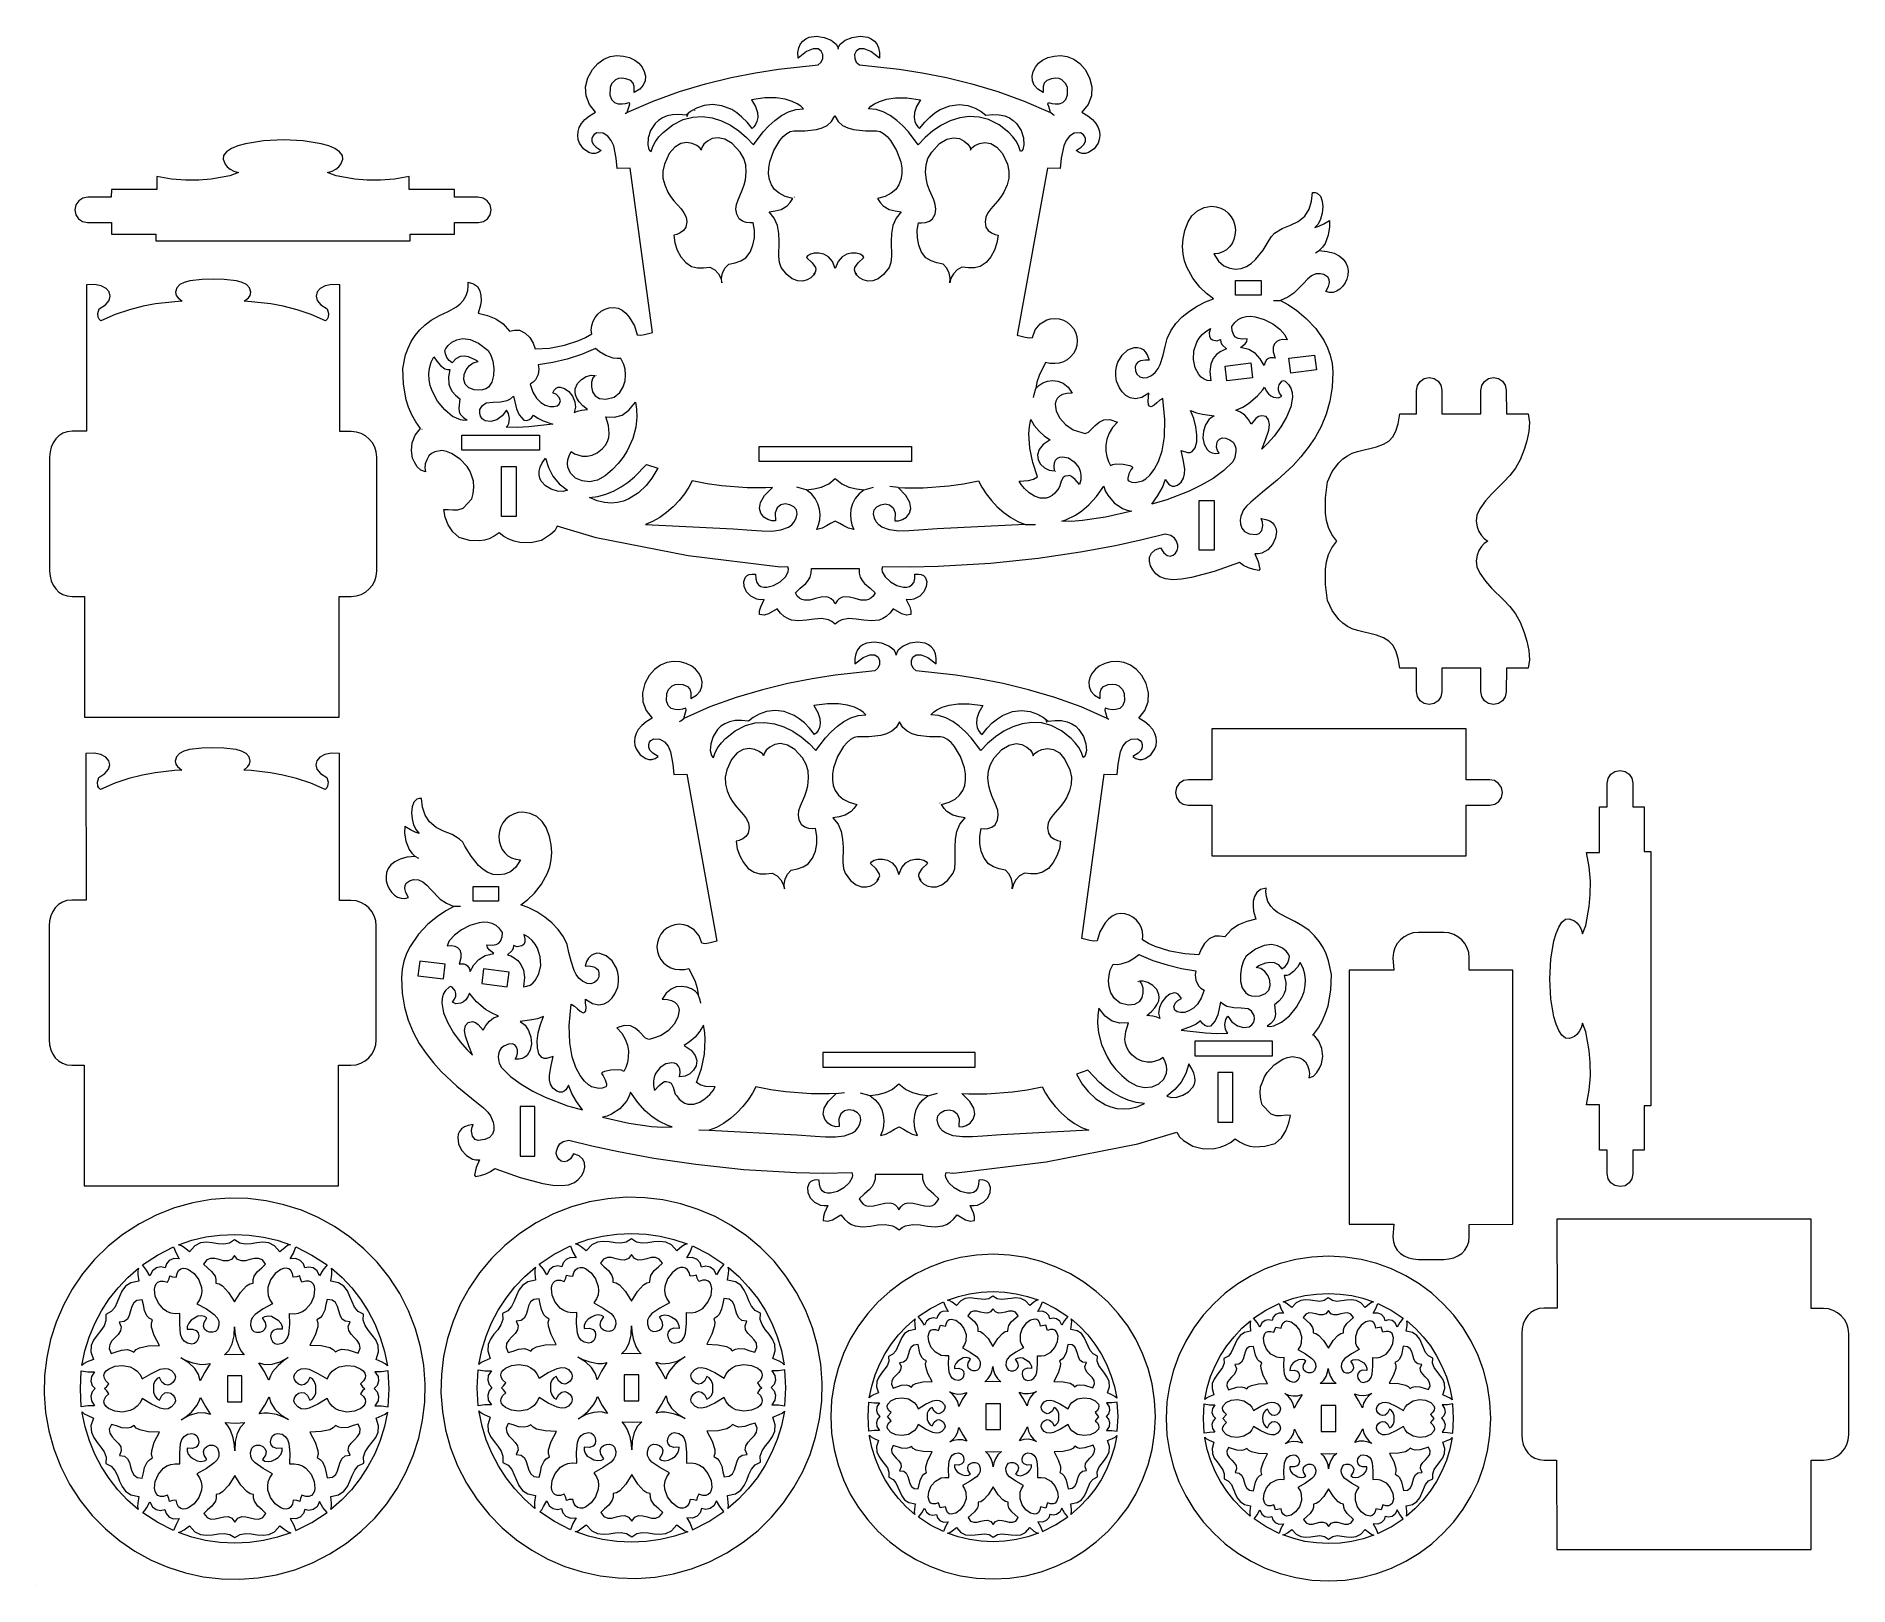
# Model space of a CAD drawing. Header units: millimetres. Extents: x -177 to 176, y -151 to 151.
import ezdxf

# ---------------------------------------------------------------- set-up
doc = ezdxf.new("R2010")
doc.units = ezdxf.units.MM
doc.header["$MEASUREMENT"] = 0
doc.layers.add('Camada 1', color=7, linetype='Continuous')
doc.layers.add('layer 1', color=7, linetype='Continuous')

msp = doc.modelspace()

# ---------------------------------------------------------------- linework, layer by layer
at = {"layer": 'Camada 1', "color": 1, "lineweight": 9}
for points, knots in [([(-117.2499, 127.2986), (-117.2499, 127.2986), (-117.1936, 126.5815), (-117.1936, 126.5815), (-117.1936, 126.5815), (-117.1936, 126.5815), (-117.5802, 125.6014), (-117.5802, 125.6014), (-117.5802, 125.6014), (-117.5802, 125.6014), (-117.9774, 125.1023), (-117.9774, 125.1023), (-117.9774, 125.1023), (-117.9774, 125.1023), (-118.5301, 124.6455), (-118.5301, 124.6455), (-118.5301, 124.6455), (-118.5301, 124.6455), (-119.2535, 124.2666), (-119.2535, 124.2666), (-119.2535, 124.2666), (-119.2535, 124.2666), (-120.1626, 124.0013), (-120.1626, 124.0013), (-120.1626, 124.0013), (-120.1626, 124.0013), (-118.4852, 123.3757), (-118.4852, 123.3757), (-118.4852, 123.3757), (-118.4852, 123.3757), (-114.8344, 122.7006), (-114.8344, 122.7006), (-114.8344, 122.7006), (-114.8344, 122.7006), (-112.4776, 122.5032), (-112.4776, 122.5032), (-112.4776, 122.5032), (-112.4776, 122.5032), (-109.8773, 122.4836), (-109.8773, 122.4836), (-109.8773, 122.4836), (-109.8773, 122.4836), (-107.1174, 122.7054), (-107.1174, 122.7054), (-107.1174, 122.7054), (-107.1174, 122.7054), (-104.281, 123.2319), (-104.281, 123.2319), (-104.281, 123.2319), (-104.281, 123.2319), (-104.281, 120.7039), (-104.281, 120.7039), (-104.281, 120.7039), (-104.281, 120.7039), (-95.4327, 120.7039), (-95.4327, 120.7039), (-95.4327, 120.7039), (-95.4327, 120.7039), (-95.4241, 119.1927), (-95.4241, 119.1927), (-95.4241, 119.1927), (-95.4241, 119.1927), (-90.8732, 119.1927), (-90.8732, 119.1927), (-90.8732, 119.1927), (-90.8732, 119.1927), (-89.8838, 119.0036), (-89.8838, 119.0036), (-89.8838, 119.0036), (-89.8838, 119.0036), (-89.0759, 118.4827), (-89.0759, 118.4827), (-89.0759, 118.4827), (-89.0759, 118.4827), (-88.5313, 117.6985), (-88.5313, 117.6985), (-88.5313, 117.6985), (-88.5313, 117.6985), (-88.3315, 116.7197), (-88.3315, 116.7197), (-88.3315, 116.7197), (-88.3315, 116.7197), (-88.5206, 115.7411), (-88.5206, 115.7411), (-88.5206, 115.7411), (-88.5206, 115.7411), (-89.0415, 114.9569), (-89.0415, 114.9569), (-89.0415, 114.9569), (-89.0415, 114.9569), (-89.826, 114.4358), (-89.826, 114.4358), (-89.826, 114.4358), (-89.826, 114.4358), (-90.8044, 114.2468), (-90.8044, 114.2468), (-90.8044, 114.2468), (-90.8044, 114.2468), (-95.4327, 114.2468), (-95.4327, 114.2468), (-95.4327, 114.2468), (-95.4327, 114.2468), (-95.4327, 112.0226), (-95.4327, 112.0226), (-95.4327, 112.0226), (-95.4327, 112.0226), (-104.0823, 112.0226), (-104.0823, 112.0226), (-104.0823, 112.0226), (-104.0823, 112.0226), (-104.0823, 110.7173), (-104.0823, 110.7173), (-104.0823, 110.7173), (-104.0823, 110.7173), (-153.5889, 110.7173), (-153.5889, 110.7173), (-153.5889, 110.7173), (-153.5889, 110.7173), (-153.5889, 112.0226), (-153.5889, 112.0226), (-153.5889, 112.0226), (-153.5889, 112.0226), (-162.2382, 112.0226), (-162.2382, 112.0226), (-162.2382, 112.0226), (-162.2382, 112.0226), (-162.2382, 114.2468), (-162.2382, 114.2468), (-162.2382, 114.2468), (-162.2382, 114.2468), (-166.8666, 114.2468), (-166.8666, 114.2468), (-166.8666, 114.2468), (-166.8666, 114.2468), (-167.8452, 114.4358), (-167.8452, 114.4358), (-167.8452, 114.4358), (-167.8452, 114.4358), (-168.6296, 114.9569), (-168.6296, 114.9569), (-168.6296, 114.9569), (-168.6296, 114.9569), (-169.1506, 115.7411), (-169.1506, 115.7411), (-169.1506, 115.7411), (-169.1506, 115.7411), (-169.3396, 116.7197), (-169.3396, 116.7197), (-169.3396, 116.7197), (-169.3396, 116.7197), (-169.1398, 117.6985), (-169.1398, 117.6985), (-169.1398, 117.6985), (-169.1398, 117.6985), (-168.5951, 118.4827), (-168.5951, 118.4827), (-168.5951, 118.4827), (-168.5951, 118.4827), (-167.7872, 119.0036), (-167.7872, 119.0036), (-167.7872, 119.0036), (-167.7872, 119.0036), (-166.7979, 119.1927), (-166.7979, 119.1927), (-166.7979, 119.1927), (-166.7979, 119.1927), (-162.2469, 119.1927), (-162.2469, 119.1927), (-162.2469, 119.1927), (-162.2469, 119.1927), (-162.2382, 120.7039), (-162.2382, 120.7039), (-162.2382, 120.7039), (-162.2382, 120.7039), (-153.3901, 120.7039), (-153.3901, 120.7039), (-153.3901, 120.7039), (-153.3901, 120.7039), (-153.3901, 123.2319), (-153.3901, 123.2319), (-153.3901, 123.2319), (-153.3901, 123.2319), (-150.5537, 122.7054), (-150.5537, 122.7054), (-150.5537, 122.7054), (-150.5537, 122.7054), (-147.7937, 122.4836), (-147.7937, 122.4836), (-147.7937, 122.4836), (-147.7937, 122.4836), (-145.1937, 122.5032), (-145.1937, 122.5032), (-145.1937, 122.5032), (-145.1937, 122.5032), (-142.8366, 122.7006), (-142.8366, 122.7006), (-142.8366, 122.7006), (-142.8366, 122.7006), (-139.1858, 123.3757), (-139.1858, 123.3757), (-139.1858, 123.3757), (-139.1858, 123.3757), (-137.5086, 124.0013), (-137.5086, 124.0013), (-137.5086, 124.0013), (-137.5086, 124.0013), (-138.4188, 124.267), (-138.4188, 124.267), (-138.4188, 124.267), (-138.4188, 124.267), (-139.1448, 124.6475), (-139.1448, 124.6475), (-139.1448, 124.6475), (-139.1448, 124.6475), (-139.7011, 125.1063), (-139.7011, 125.1063), (-139.7011, 125.1063), (-139.7011, 125.1063), (-140.1011, 125.6067), (-140.1011, 125.6067), (-140.1011, 125.6067), (-140.1011, 125.6067), (-140.4891, 126.5876), (-140.4891, 126.5876), (-140.4891, 126.5876), (-140.4891, 126.5876), (-140.421, 127.2986), (-140.421, 127.2986), (-140.421, 127.2986), (-140.421, 127.2986), (-139.8176, 128.0201), (-139.8176, 128.0201), (-139.8176, 128.0201), (-139.8176, 128.0201), (-138.8708, 128.6454), (-138.8708, 128.6454), (-138.8708, 128.6454), (-138.8708, 128.6454), (-137.6307, 129.1746), (-137.6307, 129.1746), (-137.6307, 129.1746), (-137.6307, 129.1746), (-136.146, 129.6074), (-136.146, 129.6074), (-136.146, 129.6074), (-136.146, 129.6074), (-132.6414, 130.1847), (-132.6414, 130.1847), (-132.6414, 130.1847), (-132.6414, 130.1847), (-128.7524, 130.377), (-128.7524, 130.377), (-128.7524, 130.377), (-128.7524, 130.377), (-124.8737, 130.1847), (-124.8737, 130.1847), (-124.8737, 130.1847), (-124.8737, 130.1847), (-121.4005, 129.6074), (-121.4005, 129.6074), (-121.4005, 129.6074), (-121.4005, 129.6074), (-119.9392, 129.1746), (-119.9392, 129.1746), (-119.9392, 129.1746), (-119.9392, 129.1746), (-118.7274, 128.6454), (-118.7274, 128.6454), (-118.7274, 128.6454), (-118.7274, 128.6454), (-117.8146, 128.0201), (-117.8146, 128.0201), (-117.8146, 128.0201), (-117.8146, 128.0201), (-117.2499, 127.2986), (-117.2499, 127.2986), (-117.2499, 127.2986), (-117.2499, 127.2986), (-117.2499, 127.2986), (-117.2499, 127.2986)], [0, 0, 0, 0, 0.01408451, 0.01408451, 0.01408451, 0.01408451, 0.02816901, 0.02816901, 0.02816901, 0.02816901, 0.04225352, 0.04225352, 0.04225352, 0.04225352, 0.05633803, 0.05633803, 0.05633803, 0.05633803, 0.07042254, 0.07042254, 0.07042254, 0.07042254, 0.08450704, 0.08450704, 0.08450704, 0.08450704, 0.09859155, 0.09859155, 0.09859155, 0.09859155, 0.11267606, 0.11267606, 0.11267606, 0.11267606, 0.12676056, 0.12676056, 0.12676056, 0.12676056, 0.14084507, 0.14084507, 0.14084507, 0.14084507, 0.15492958, 0.15492958, 0.15492958, 0.15492958, 0.16901408, 0.16901408, 0.16901408, 0.16901408, 0.18309859, 0.18309859, 0.18309859, 0.18309859, 0.1971831, 0.1971831, 0.1971831, 0.1971831, 0.21126761, 0.21126761, 0.21126761, 0.21126761, 0.22535211, 0.22535211, 0.22535211, 0.22535211, 0.23943662, 0.23943662, 0.23943662, 0.23943662, 0.25352113, 0.25352113, 0.25352113, 0.25352113, 0.26760563, 0.26760563, 0.26760563, 0.26760563, 0.28169014, 0.28169014, 0.28169014, 0.28169014, 0.29577465, 0.29577465, 0.29577465, 0.29577465, 0.30985915, 0.30985915, 0.30985915, 0.30985915, 0.32394366, 0.32394366, 0.32394366, 0.32394366, 0.33802817, 0.33802817, 0.33802817, 0.33802817, 0.35211268, 0.35211268, 0.35211268, 0.35211268, 0.36619718, 0.36619718, 0.36619718, 0.36619718, 0.38028169, 0.38028169, 0.38028169, 0.38028169, 0.3943662, 0.3943662, 0.3943662, 0.3943662, 0.4084507, 0.4084507, 0.4084507, 0.4084507, 0.42253521, 0.42253521, 0.42253521, 0.42253521, 0.43661972, 0.43661972, 0.43661972, 0.43661972, 0.45070423, 0.45070423, 0.45070423, 0.45070423, 0.46478873, 0.46478873, 0.46478873, 0.46478873, 0.47887324, 0.47887324, 0.47887324, 0.47887324, 0.49295775, 0.49295775, 0.49295775, 0.49295775, 0.50704225, 0.50704225, 0.50704225, 0.50704225, 0.52112676, 0.52112676, 0.52112676, 0.52112676, 0.53521127, 0.53521127, 0.53521127, 0.53521127, 0.54929577, 0.54929577, 0.54929577, 0.54929577, 0.56338028, 0.56338028, 0.56338028, 0.56338028, 0.57746479, 0.57746479, 0.57746479, 0.57746479, 0.5915493, 0.5915493, 0.5915493, 0.5915493, 0.6056338, 0.6056338, 0.6056338, 0.6056338, 0.61971831, 0.61971831, 0.61971831, 0.61971831, 0.63380282, 0.63380282, 0.63380282, 0.63380282, 0.64788732, 0.64788732, 0.64788732, 0.64788732, 0.66197183, 0.66197183, 0.66197183, 0.66197183, 0.67605634, 0.67605634, 0.67605634, 0.67605634, 0.69014085, 0.69014085, 0.69014085, 0.69014085, 0.70422535, 0.70422535, 0.70422535, 0.70422535, 0.71830986, 0.71830986, 0.71830986, 0.71830986, 0.73239437, 0.73239437, 0.73239437, 0.73239437, 0.74647887, 0.74647887, 0.74647887, 0.74647887, 0.76056338, 0.76056338, 0.76056338, 0.76056338, 0.77464789, 0.77464789, 0.77464789, 0.77464789, 0.78873239, 0.78873239, 0.78873239, 0.78873239, 0.8028169, 0.8028169, 0.8028169, 0.8028169, 0.81690141, 0.81690141, 0.81690141, 0.81690141, 0.83098592, 0.83098592, 0.83098592, 0.83098592, 0.84507042, 0.84507042, 0.84507042, 0.84507042, 0.85915493, 0.85915493, 0.85915493, 0.85915493, 0.87323944, 0.87323944, 0.87323944, 0.87323944, 0.88732394, 0.88732394, 0.88732394, 0.88732394, 0.90140845, 0.90140845, 0.90140845, 0.90140845, 0.91549296, 0.91549296, 0.91549296, 0.91549296, 0.92957746, 0.92957746, 0.92957746, 0.92957746, 0.94366197, 0.94366197, 0.94366197, 0.94366197, 0.95774648, 0.95774648, 0.95774648, 0.95774648, 0.97183099, 0.97183099, 0.97183099, 0.97183099, 1, 1, 1, 1]), ([(-167.0899, 73.6348), (-167.0899, 73.6348), (-167.1045, 102.1417), (-167.1045, 102.1417), (-167.1045, 102.1417), (-167.1045, 102.1417), (-165.5134, 102.1975), (-165.5134, 102.1975), (-165.5134, 102.1975), (-165.5134, 102.1975), (-164.2161, 101.9432), (-164.2161, 101.9432), (-164.2161, 101.9432), (-164.2161, 101.9432), (-163.2489, 101.4426), (-163.2489, 101.4426), (-163.2489, 101.4426), (-163.2489, 101.4426), (-162.6477, 100.7593), (-162.6477, 100.7593), (-162.6477, 100.7593), (-162.6477, 100.7593), (-162.4494, 99.9569), (-162.4494, 99.9569), (-162.4494, 99.9569), (-162.4494, 99.9569), (-162.6894, 99.0991), (-162.6894, 99.0991), (-162.6894, 99.0991), (-162.6894, 99.0991), (-163.4047, 98.2489), (-163.4047, 98.2489), (-163.4047, 98.2489), (-163.4047, 98.2489), (-164.631, 97.4705), (-164.631, 97.4705), (-164.631, 97.4705), (-164.631, 97.4705), (-164.8457, 96.5862), (-164.8457, 96.5862), (-164.8457, 96.5862), (-164.8457, 96.5862), (-164.7761, 95.8188), (-164.7761, 95.8188), (-164.7761, 95.8188), (-164.7761, 95.8188), (-164.5982, 95.4522), (-164.5982, 95.4522), (-164.5982, 95.4522), (-164.5982, 95.4522), (-164.2876, 95.1351), (-164.2876, 95.1351), (-164.2876, 95.1351), (-164.2876, 95.1351), (-161.5157, 96.3629), (-161.5157, 96.3629), (-161.5157, 96.3629), (-161.5157, 96.3629), (-158.7383, 97.2922), (-158.7383, 97.2922), (-158.7383, 97.2922), (-158.7383, 97.2922), (-156.0713, 97.9646), (-156.0713, 97.9646), (-156.0713, 97.9646), (-156.0713, 97.9646), (-153.6298, 98.4214), (-153.6298, 98.4214), (-153.6298, 98.4214), (-153.6298, 98.4214), (-149.8864, 98.855), (-149.8864, 98.855), (-149.8864, 98.855), (-149.8864, 98.855), (-148.4331, 98.9256), (-148.4331, 98.9256), (-148.4331, 98.9256), (-148.4331, 98.9256), (-149.2644, 99.6211), (-149.2644, 99.6211), (-149.2644, 99.6211), (-149.2644, 99.6211), (-149.5923, 100.06), (-149.5923, 100.06), (-149.5923, 100.06), (-149.5923, 100.06), (-149.7247, 100.6993), (-149.7247, 100.6993), (-149.7247, 100.6993), (-149.7247, 100.6993), (-149.5075, 101.5383), (-149.5075, 101.5383), (-149.5075, 101.5383), (-149.5075, 101.5383), (-148.9154, 102.1687), (-148.9154, 102.1687), (-148.9154, 102.1687), (-148.9154, 102.1687), (-148.0362, 102.6203), (-148.0362, 102.6203), (-148.0362, 102.6203), (-148.0362, 102.6203), (-146.9582, 102.9232), (-146.9582, 102.9232), (-146.9582, 102.9232), (-146.9582, 102.9232), (-144.5578, 103.2011), (-144.5578, 103.2011), (-144.5578, 103.2011), (-144.5578, 103.2011), (-142.4195, 103.2409), (-142.4195, 103.2409), (-142.4195, 103.2409), (-142.4195, 103.2409), (-140.281, 103.2011), (-140.281, 103.2011), (-140.281, 103.2011), (-140.281, 103.2011), (-137.8807, 102.9232), (-137.8807, 102.9232), (-137.8807, 102.9232), (-137.8807, 102.9232), (-136.8027, 102.6203), (-136.8027, 102.6203), (-136.8027, 102.6203), (-136.8027, 102.6203), (-135.9233, 102.1687), (-135.9233, 102.1687), (-135.9233, 102.1687), (-135.9233, 102.1687), (-135.3311, 101.5383), (-135.3311, 101.5383), (-135.3311, 101.5383), (-135.3311, 101.5383), (-135.1143, 100.6993), (-135.1143, 100.6993), (-135.1143, 100.6993), (-135.1143, 100.6993), (-135.2465, 100.06), (-135.2465, 100.06), (-135.2465, 100.06), (-135.2465, 100.06), (-135.5747, 99.6211), (-135.5747, 99.6211), (-135.5747, 99.6211), (-135.5747, 99.6211), (-136.4057, 98.9256), (-136.4057, 98.9256), (-136.4057, 98.9256), (-136.4057, 98.9256), (-134.9525, 98.855), (-134.9525, 98.855), (-134.9525, 98.855), (-134.9525, 98.855), (-131.2092, 98.4214), (-131.2092, 98.4214), (-131.2092, 98.4214), (-131.2092, 98.4214), (-128.7677, 97.9646), (-128.7677, 97.9646), (-128.7677, 97.9646), (-128.7677, 97.9646), (-126.1004, 97.2922), (-126.1004, 97.2922), (-126.1004, 97.2922), (-126.1004, 97.2922), (-123.3231, 96.3629), (-123.3231, 96.3629), (-123.3231, 96.3629), (-123.3231, 96.3629), (-120.5513, 95.1351), (-120.5513, 95.1351), (-120.5513, 95.1351), (-120.5513, 95.1351), (-120.2407, 95.4522), (-120.2407, 95.4522), (-120.2407, 95.4522), (-120.2407, 95.4522), (-120.0629, 95.8188), (-120.0629, 95.8188), (-120.0629, 95.8188), (-120.0629, 95.8188), (-119.9932, 96.5862), (-119.9932, 96.5862), (-119.9932, 96.5862), (-119.9932, 96.5862), (-120.2078, 97.4705), (-120.2078, 97.4705), (-120.2078, 97.4705), (-120.2078, 97.4705), (-121.4342, 98.2489), (-121.4342, 98.2489), (-121.4342, 98.2489), (-121.4342, 98.2489), (-122.1496, 99.0991), (-122.1496, 99.0991), (-122.1496, 99.0991), (-122.1496, 99.0991), (-122.3896, 99.9569), (-122.3896, 99.9569), (-122.3896, 99.9569), (-122.3896, 99.9569), (-122.1911, 100.7593), (-122.1911, 100.7593), (-122.1911, 100.7593), (-122.1911, 100.7593), (-121.5902, 101.4426), (-121.5902, 101.4426), (-121.5902, 101.4426), (-121.5902, 101.4426), (-120.6228, 101.9432), (-120.6228, 101.9432), (-120.6228, 101.9432), (-120.6228, 101.9432), (-119.3253, 102.1975), (-119.3253, 102.1975), (-119.3253, 102.1975), (-119.3253, 102.1975), (-117.7342, 102.1417), (-117.7342, 102.1417), (-117.7342, 102.1417), (-117.7342, 102.1417), (-117.7342, 73.5653), (-117.7342, 73.5653), (-117.7342, 73.5653), (-117.7342, 73.5653), (-115.5362, 73.5653), (-115.5362, 73.5653), (-115.5362, 73.5653), (-115.5362, 73.5653), (-114.5393, 73.465), (-114.5393, 73.465), (-114.5393, 73.465), (-114.5393, 73.465), (-113.611, 73.1768), (-113.611, 73.1768), (-113.611, 73.1768), (-113.611, 73.1768), (-112.7706, 72.7209), (-112.7706, 72.7209), (-112.7706, 72.7209), (-112.7706, 72.7209), (-112.0387, 72.1168), (-112.0387, 72.1168), (-112.0387, 72.1168), (-112.0387, 72.1168), (-111.4348, 71.3848), (-111.4348, 71.3848), (-111.4348, 71.3848), (-111.4348, 71.3848), (-110.979, 70.5446), (-110.979, 70.5446), (-110.979, 70.5446), (-110.979, 70.5446), (-110.6907, 69.6163), (-110.6907, 69.6163), (-110.6907, 69.6163), (-110.6907, 69.6163), (-110.5902, 68.6195), (-110.5902, 68.6195), (-110.5902, 68.6195), (-110.5902, 68.6195), (-110.5902, 46.4316), (-110.5902, 46.4316), (-110.5902, 46.4316), (-110.5902, 46.4316), (-110.6907, 45.4347), (-110.6907, 45.4347), (-110.6907, 45.4347), (-110.6907, 45.4347), (-110.979, 44.5062), (-110.979, 44.5062), (-110.979, 44.5062), (-110.979, 44.5062), (-111.4348, 43.6662), (-111.4348, 43.6662), (-111.4348, 43.6662), (-111.4348, 43.6662), (-112.0387, 42.9343), (-112.0387, 42.9343), (-112.0387, 42.9343), (-112.0387, 42.9343), (-112.7706, 42.3302), (-112.7706, 42.3302), (-112.7706, 42.3302), (-112.7706, 42.3302), (-113.611, 41.8743), (-113.611, 41.8743), (-113.611, 41.8743), (-113.611, 41.8743), (-114.5393, 41.5861), (-114.5393, 41.5861), (-114.5393, 41.5861), (-114.5393, 41.5861), (-115.5362, 41.4857), (-115.5362, 41.4857), (-115.5362, 41.4857), (-115.5362, 41.4857), (-117.92, 41.4857), (-117.92, 41.4857), (-117.92, 41.4857), (-117.92, 41.4857), (-117.92, 18.0047), (-117.92, 18.0047), (-117.92, 18.0047), (-117.92, 18.0047), (-167.4685, 18.0047), (-167.4685, 18.0047), (-167.4685, 18.0047), (-167.4685, 18.0047), (-167.4685, 41.4857), (-167.4685, 41.4857), (-167.4685, 41.4857), (-167.4685, 41.4857), (-169.8522, 41.4857), (-169.8522, 41.4857), (-169.8522, 41.4857), (-169.8522, 41.4857), (-170.8255, 41.5861), (-170.8255, 41.5861), (-170.8255, 41.5861), (-170.8255, 41.5861), (-171.6916, 41.8743), (-171.6916, 41.8743), (-171.6916, 41.8743), (-171.6916, 41.8743), (-172.4437, 42.3302), (-172.4437, 42.3302), (-172.4437, 42.3302), (-172.4437, 42.3302), (-173.0748, 42.9343), (-173.0748, 42.9343), (-173.0748, 42.9343), (-173.0748, 42.9343), (-173.5778, 43.6662), (-173.5778, 43.6662), (-173.5778, 43.6662), (-173.5778, 43.6662), (-173.9458, 44.5062), (-173.9458, 44.5062), (-173.9458, 44.5062), (-173.9458, 44.5062), (-174.1718, 45.4347), (-174.1718, 45.4347), (-174.1718, 45.4347), (-174.1718, 45.4347), (-174.2487, 46.4316), (-174.2487, 46.4316), (-174.2487, 46.4316), (-174.2487, 46.4316), (-174.2487, 68.6195), (-174.2487, 68.6195), (-174.2487, 68.6195), (-174.2487, 68.6195), (-174.1718, 69.6192), (-174.1718, 69.6192), (-174.1718, 69.6192), (-174.1718, 69.6192), (-173.9458, 70.5554), (-173.9458, 70.5554), (-173.9458, 70.5554), (-173.9458, 70.5554), (-173.5778, 71.4068), (-173.5778, 71.4068), (-173.5778, 71.4068), (-173.5778, 71.4068), (-173.0748, 72.1515), (-173.0748, 72.1515), (-173.0748, 72.1515), (-173.0748, 72.1515), (-172.4437, 72.7682), (-172.4437, 72.7682), (-172.4437, 72.7682), (-172.4437, 72.7682), (-171.6916, 73.2354), (-171.6916, 73.2354), (-171.6916, 73.2354), (-171.6916, 73.2354), (-170.8255, 73.5315), (-170.8255, 73.5315), (-170.8255, 73.5315), (-170.8255, 73.5315), (-169.8522, 73.6348), (-169.8522, 73.6348), (-169.8522, 73.6348), (-169.8522, 73.6348), (-167.0899, 73.6348), (-167.0899, 73.6348), (-167.0899, 73.6348), (-167.0899, 73.6348), (-167.0899, 73.6348), (-167.0899, 73.6348)], [0, 0, 0, 0, 0.01010101, 0.01010101, 0.01010101, 0.01010101, 0.02020202, 0.02020202, 0.02020202, 0.02020202, 0.03030303, 0.03030303, 0.03030303, 0.03030303, 0.04040404, 0.04040404, 0.04040404, 0.04040404, 0.05050505, 0.05050505, 0.05050505, 0.05050505, 0.06060606, 0.06060606, 0.06060606, 0.06060606, 0.07070707, 0.07070707, 0.07070707, 0.07070707, 0.08080808, 0.08080808, 0.08080808, 0.08080808, 0.09090909, 0.09090909, 0.09090909, 0.09090909, 0.1010101, 0.1010101, 0.1010101, 0.1010101, 0.11111111, 0.11111111, 0.11111111, 0.11111111, 0.12121212, 0.12121212, 0.12121212, 0.12121212, 0.13131313, 0.13131313, 0.13131313, 0.13131313, 0.14141414, 0.14141414, 0.14141414, 0.14141414, 0.15151515, 0.15151515, 0.15151515, 0.15151515, 0.16161616, 0.16161616, 0.16161616, 0.16161616, 0.17171717, 0.17171717, 0.17171717, 0.17171717, 0.18181818, 0.18181818, 0.18181818, 0.18181818, 0.19191919, 0.19191919, 0.19191919, 0.19191919, 0.2020202, 0.2020202, 0.2020202, 0.2020202, 0.21212121, 0.21212121, 0.21212121, 0.21212121, 0.22222222, 0.22222222, 0.22222222, 0.22222222, 0.23232323, 0.23232323, 0.23232323, 0.23232323, 0.24242424, 0.24242424, 0.24242424, 0.24242424, 0.25252525, 0.25252525, 0.25252525, 0.25252525, 0.26262626, 0.26262626, 0.26262626, 0.26262626, 0.27272727, 0.27272727, 0.27272727, 0.27272727, 0.28282828, 0.28282828, 0.28282828, 0.28282828, 0.29292929, 0.29292929, 0.29292929, 0.29292929, 0.3030303, 0.3030303, 0.3030303, 0.3030303, 0.31313131, 0.31313131, 0.31313131, 0.31313131, 0.32323232, 0.32323232, 0.32323232, 0.32323232, 0.33333333, 0.33333333, 0.33333333, 0.33333333, 0.34343434, 0.34343434, 0.34343434, 0.34343434, 0.35353535, 0.35353535, 0.35353535, 0.35353535, 0.36363636, 0.36363636, 0.36363636, 0.36363636, 0.37373737, 0.37373737, 0.37373737, 0.37373737, 0.38383838, 0.38383838, 0.38383838, 0.38383838, 0.39393939, 0.39393939, 0.39393939, 0.39393939, 0.4040404, 0.4040404, 0.4040404, 0.4040404, 0.41414141, 0.41414141, 0.41414141, 0.41414141, 0.42424242, 0.42424242, 0.42424242, 0.42424242, 0.43434343, 0.43434343, 0.43434343, 0.43434343, 0.44444444, 0.44444444, 0.44444444, 0.44444444, 0.45454545, 0.45454545, 0.45454545, 0.45454545, 0.46464646, 0.46464646, 0.46464646, 0.46464646, 0.47474747, 0.47474747, 0.47474747, 0.47474747, 0.48484848, 0.48484848, 0.48484848, 0.48484848, 0.49494949, 0.49494949, 0.49494949, 0.49494949, 0.50505051, 0.50505051, 0.50505051, 0.50505051, 0.51515152, 0.51515152, 0.51515152, 0.51515152, 0.52525253, 0.52525253, 0.52525253, 0.52525253, 0.53535354, 0.53535354, 0.53535354, 0.53535354, 0.54545455, 0.54545455, 0.54545455, 0.54545455, 0.55555556, 0.55555556, 0.55555556, 0.55555556, 0.56565657, 0.56565657, 0.56565657, 0.56565657, 0.57575758, 0.57575758, 0.57575758, 0.57575758, 0.58585859, 0.58585859, 0.58585859, 0.58585859, 0.5959596, 0.5959596, 0.5959596, 0.5959596, 0.60606061, 0.60606061, 0.60606061, 0.60606061, 0.61616162, 0.61616162, 0.61616162, 0.61616162, 0.62626263, 0.62626263, 0.62626263, 0.62626263, 0.63636364, 0.63636364, 0.63636364, 0.63636364, 0.64646465, 0.64646465, 0.64646465, 0.64646465, 0.65656566, 0.65656566, 0.65656566, 0.65656566, 0.66666667, 0.66666667, 0.66666667, 0.66666667, 0.67676768, 0.67676768, 0.67676768, 0.67676768, 0.68686869, 0.68686869, 0.68686869, 0.68686869, 0.6969697, 0.6969697, 0.6969697, 0.6969697, 0.70707071, 0.70707071, 0.70707071, 0.70707071, 0.71717172, 0.71717172, 0.71717172, 0.71717172, 0.72727273, 0.72727273, 0.72727273, 0.72727273, 0.73737374, 0.73737374, 0.73737374, 0.73737374, 0.74747475, 0.74747475, 0.74747475, 0.74747475, 0.75757576, 0.75757576, 0.75757576, 0.75757576, 0.76767677, 0.76767677, 0.76767677, 0.76767677, 0.77777778, 0.77777778, 0.77777778, 0.77777778, 0.78787879, 0.78787879, 0.78787879, 0.78787879, 0.7979798, 0.7979798, 0.7979798, 0.7979798, 0.80808081, 0.80808081, 0.80808081, 0.80808081, 0.81818182, 0.81818182, 0.81818182, 0.81818182, 0.82828283, 0.82828283, 0.82828283, 0.82828283, 0.83838384, 0.83838384, 0.83838384, 0.83838384, 0.84848485, 0.84848485, 0.84848485, 0.84848485, 0.85858586, 0.85858586, 0.85858586, 0.85858586, 0.86868687, 0.86868687, 0.86868687, 0.86868687, 0.87878788, 0.87878788, 0.87878788, 0.87878788, 0.88888889, 0.88888889, 0.88888889, 0.88888889, 0.8989899, 0.8989899, 0.8989899, 0.8989899, 0.90909091, 0.90909091, 0.90909091, 0.90909091, 0.91919192, 0.91919192, 0.91919192, 0.91919192, 0.92929293, 0.92929293, 0.92929293, 0.92929293, 0.93939394, 0.93939394, 0.93939394, 0.93939394, 0.94949495, 0.94949495, 0.94949495, 0.94949495, 0.95959596, 0.95959596, 0.95959596, 0.95959596, 0.96969697, 0.96969697, 0.96969697, 0.96969697, 0.97979798, 0.97979798, 0.97979798, 0.97979798, 1, 1, 1, 1]), ([(105.6952, 52.2707), (105.6952, 52.2707), (104.9719, 52.7441), (104.9719, 52.7441), (104.9719, 52.7441), (104.9719, 52.7441), (104.4567, 53.3242), (104.4567, 53.3242), (104.4567, 53.3242), (104.4567, 53.3242), (103.9652, 54.096), (103.9652, 54.096), (103.9652, 54.096), (103.9652, 54.096), (103.5923, 55.031), (103.5923, 55.031), (103.5923, 55.031), (103.5923, 55.031), (103.4322, 56.1016), (103.4322, 56.1016), (103.4322, 56.1016), (103.4322, 56.1016), (103.5796, 57.2791), (103.5796, 57.2791), (103.5796, 57.2791), (103.5796, 57.2791), (104.1289, 58.5357), (104.1289, 58.5357), (104.1289, 58.5357), (104.1289, 58.5357), (105.2171, 60.0903), (105.2171, 60.0903), (105.2171, 60.0903), (105.2171, 60.0903), (106.3877, 61.4201), (106.3877, 61.4201), (106.3877, 61.4201), (106.3877, 61.4201), (108.8068, 63.791), (108.8068, 63.791), (108.8068, 63.791), (108.8068, 63.791), (109.9695, 65.0248), (109.9695, 65.0248), (109.9695, 65.0248), (109.9695, 65.0248), (111.0439, 66.4195), (111.0439, 66.4195), (111.0439, 66.4195), (111.0439, 66.4195), (111.9872, 68.0711), (111.9872, 68.0711), (111.9872, 68.0711), (111.9872, 68.0711), (112.7567, 70.0762), (112.7567, 70.0762), (112.7567, 70.0762), (112.7567, 70.0762), (113.2501, 71.7568), (113.2501, 71.7568), (113.2501, 71.7568), (113.2501, 71.7568), (113.6615, 73.5552), (113.6615, 73.5552), (113.6615, 73.5552), (113.6615, 73.5552), (113.8198, 75.3452), (113.8198, 75.3452), (113.8198, 75.3452), (113.8198, 75.3452), (113.5535, 77.0003), (113.5535, 77.0003), (113.5535, 77.0003), (113.5535, 77.0003), (109.3219, 76.9961), (109.3219, 76.9961), (109.3219, 76.9961), (109.3219, 76.9961), (109.2569, 81.62), (109.2569, 81.62), (109.2569, 81.62), (109.2569, 81.62), (109.068, 82.5987), (109.068, 82.5987), (109.068, 82.5987), (109.068, 82.5987), (108.5469, 83.383), (108.5469, 83.383), (108.5469, 83.383), (108.5469, 83.383), (107.7625, 83.9042), (107.7625, 83.9042), (107.7625, 83.9042), (107.7625, 83.9042), (106.7841, 84.0933), (106.7841, 84.0933), (106.7841, 84.0933), (106.7841, 84.0933), (105.8053, 83.8935), (105.8053, 83.8935), (105.8053, 83.8935), (105.8053, 83.8935), (105.0211, 83.3486), (105.0211, 83.3486), (105.0211, 83.3486), (105.0211, 83.3486), (104.5001, 82.5408), (104.5001, 82.5408), (104.5001, 82.5408), (104.5001, 82.5408), (104.311, 81.5515), (104.311, 81.5515), (104.311, 81.5515), (104.311, 81.5515), (104.311, 77.0003), (104.311, 77.0003), (104.311, 77.0003), (104.311, 77.0003), (96.7546, 77.0003), (96.7546, 77.0003), (96.7546, 77.0003), (96.7546, 77.0003), (96.7546, 81.62), (96.7546, 81.62), (96.7546, 81.62), (96.7546, 81.62), (96.5658, 82.5987), (96.5658, 82.5987), (96.5658, 82.5987), (96.5658, 82.5987), (96.0446, 83.383), (96.0446, 83.383), (96.0446, 83.383), (96.0446, 83.383), (95.2605, 83.9042), (95.2605, 83.9042), (95.2605, 83.9042), (95.2605, 83.9042), (94.2816, 84.0933), (94.2816, 84.0933), (94.2816, 84.0933), (94.2816, 84.0933), (93.3032, 83.8935), (93.3032, 83.8935), (93.3032, 83.8935), (93.3032, 83.8935), (92.5188, 83.3486), (92.5188, 83.3486), (92.5188, 83.3486), (92.5188, 83.3486), (91.9978, 82.5408), (91.9978, 82.5408), (91.9978, 82.5408), (91.9978, 82.5408), (91.8089, 81.5515), (91.8089, 81.5515), (91.8089, 81.5515), (91.8089, 81.5515), (91.7916, 77.0003), (91.7916, 77.0003), (91.7916, 77.0003), (91.7916, 77.0003), (88.5492, 77.0003), (88.5492, 77.0003), (88.5492, 77.0003), (88.5492, 77.0003), (88.2164, 75.1098), (88.2164, 75.1098), (88.2164, 75.1098), (88.2164, 75.1098), (87.781, 73.6498), (87.781, 73.6498), (87.781, 73.6498), (87.781, 73.6498), (87.1944, 72.5442), (87.1944, 72.5442), (87.1944, 72.5442), (87.1944, 72.5442), (86.4086, 71.7172), (86.4086, 71.7172), (86.4086, 71.7172), (86.4086, 71.7172), (85.3751, 71.092), (85.3751, 71.092), (85.3751, 71.092), (85.3751, 71.092), (84.0457, 70.5921), (84.0457, 70.5921), (84.0457, 70.5921), (84.0457, 70.5921), (80.3061, 69.6642), (80.3061, 69.6642), (80.3061, 69.6642), (80.3061, 69.6642), (79.3108, 69.3466), (79.3108, 69.3466), (79.3108, 69.3466), (79.3108, 69.3466), (78.3677, 68.8689), (78.3677, 68.8689), (78.3677, 68.8689), (78.3677, 68.8689), (77.4897, 68.252), (77.4897, 68.252), (77.4897, 68.252), (77.4897, 68.252), (76.6888, 67.5169), (76.6888, 67.5169), (76.6888, 67.5169), (76.6888, 67.5169), (75.3689, 65.7753), (75.3689, 65.7753), (75.3689, 65.7753), (75.3689, 65.7753), (74.5083, 63.8113), (74.5083, 63.8113), (74.5083, 63.8113), (74.5083, 63.8113), (74.1075, 60.6857), (74.1075, 60.6857), (74.1075, 60.6857), (74.1075, 60.6857), (74.0619, 57.7082), (74.0619, 57.7082), (74.0619, 57.7082), (74.0619, 57.7082), (74.2707, 56.2802), (74.2707, 56.2802), (74.2707, 56.2802), (74.2707, 56.2802), (74.6859, 54.8955), (74.6859, 54.8955), (74.6859, 54.8955), (74.6859, 54.8955), (75.3475, 53.5563), (75.3475, 53.5563), (75.3475, 53.5563), (75.3475, 53.5563), (76.2943, 52.2644), (76.2943, 52.2644), (76.2943, 52.2644), (76.2943, 52.2644), (75.3475, 50.9721), (75.3475, 50.9721), (75.3475, 50.9721), (75.3475, 50.9721), (74.6859, 49.6316), (74.6859, 49.6316), (74.6859, 49.6316), (74.6859, 49.6316), (74.2707, 48.2452), (74.2707, 48.2452), (74.2707, 48.2452), (74.2707, 48.2452), (74.0619, 46.8153), (74.0619, 46.8153), (74.0619, 46.8153), (74.0619, 46.8153), (74.1075, 43.8342), (74.1075, 43.8342), (74.1075, 43.8342), (74.1075, 43.8342), (74.5083, 40.7067), (74.5083, 40.7067), (74.5083, 40.7067), (74.5083, 40.7067), (75.3689, 38.7427), (75.3689, 38.7427), (75.3689, 38.7427), (75.3689, 38.7427), (76.6888, 37.0012), (76.6888, 37.0012), (76.6888, 37.0012), (76.6888, 37.0012), (77.4897, 36.2661), (77.4897, 36.2661), (77.4897, 36.2661), (77.4897, 36.2661), (78.3677, 35.6494), (78.3677, 35.6494), (78.3677, 35.6494), (78.3677, 35.6494), (79.3108, 35.1716), (79.3108, 35.1716), (79.3108, 35.1716), (79.3108, 35.1716), (80.3061, 34.854), (80.3061, 34.854), (80.3061, 34.854), (80.3061, 34.854), (84.0457, 33.9262), (84.0457, 33.9262), (84.0457, 33.9262), (84.0457, 33.9262), (85.3751, 33.4263), (85.3751, 33.4263), (85.3751, 33.4263), (85.3751, 33.4263), (86.4086, 32.8011), (86.4086, 32.8011), (86.4086, 32.8011), (86.4086, 32.8011), (87.1944, 31.9739), (87.1944, 31.9739), (87.1944, 31.9739), (87.1944, 31.9739), (87.781, 30.8685), (87.781, 30.8685), (87.781, 30.8685), (87.781, 30.8685), (88.2164, 29.4084), (88.2164, 29.4084), (88.2164, 29.4084), (88.2164, 29.4084), (88.5492, 27.5177), (88.5492, 27.5177), (88.5492, 27.5177), (88.5492, 27.5177), (91.7916, 27.5177), (91.7916, 27.5177), (91.7916, 27.5177), (91.7916, 27.5177), (91.8089, 22.9667), (91.8089, 22.9667), (91.8089, 22.9667), (91.8089, 22.9667), (91.9978, 21.9775), (91.9978, 21.9775), (91.9978, 21.9775), (91.9978, 21.9775), (92.5188, 21.1695), (92.5188, 21.1695), (92.5188, 21.1695), (92.5188, 21.1695), (93.3032, 20.6249), (93.3032, 20.6249), (93.3032, 20.6249), (93.3032, 20.6249), (94.2816, 20.425), (94.2816, 20.425), (94.2816, 20.425), (94.2816, 20.425), (95.2605, 20.614), (95.2605, 20.614), (95.2605, 20.614), (95.2605, 20.614), (96.0446, 21.135), (96.0446, 21.135), (96.0446, 21.135), (96.0446, 21.135), (96.5658, 21.9195), (96.5658, 21.9195), (96.5658, 21.9195), (96.5658, 21.9195), (96.7546, 22.898), (96.7546, 22.898), (96.7546, 22.898), (96.7546, 22.898), (96.7546, 27.5177), (96.7546, 27.5177), (96.7546, 27.5177), (96.7546, 27.5177), (104.311, 27.5177), (104.311, 27.5177), (104.311, 27.5177), (104.311, 27.5177), (104.311, 22.9667), (104.311, 22.9667), (104.311, 22.9667), (104.311, 22.9667), (104.5001, 21.9775), (104.5001, 21.9775), (104.5001, 21.9775), (104.5001, 21.9775), (105.0211, 21.1695), (105.0211, 21.1695), (105.0211, 21.1695), (105.0211, 21.1695), (105.8053, 20.6249), (105.8053, 20.6249), (105.8053, 20.6249), (105.8053, 20.6249), (106.7841, 20.425), (106.7841, 20.425), (106.7841, 20.425), (106.7841, 20.425), (107.7625, 20.614), (107.7625, 20.614), (107.7625, 20.614), (107.7625, 20.614), (108.5469, 21.135), (108.5469, 21.135), (108.5469, 21.135), (108.5469, 21.135), (109.068, 21.9195), (109.068, 21.9195), (109.068, 21.9195), (109.068, 21.9195), (109.2569, 22.898), (109.2569, 22.898), (109.2569, 22.898), (109.2569, 22.898), (109.3219, 27.522), (109.3219, 27.522), (109.3219, 27.522), (109.3219, 27.522), (113.5535, 27.5177), (113.5535, 27.5177), (113.5535, 27.5177), (113.5535, 27.5177), (113.8198, 29.1728), (113.8198, 29.1728), (113.8198, 29.1728), (113.8198, 29.1728), (113.6615, 30.9627), (113.6615, 30.9627), (113.6615, 30.9627), (113.6615, 30.9627), (113.2501, 32.7613), (113.2501, 32.7613), (113.2501, 32.7613), (113.2501, 32.7613), (112.7567, 34.442), (112.7567, 34.442), (112.7567, 34.442), (112.7567, 34.442), (111.9872, 36.4471), (111.9872, 36.4471), (111.9872, 36.4471), (111.9872, 36.4471), (111.0439, 38.0988), (111.0439, 38.0988), (111.0439, 38.0988), (111.0439, 38.0988), (109.9695, 39.4933), (109.9695, 39.4933), (109.9695, 39.4933), (109.9695, 39.4933), (108.8068, 40.7271), (108.8068, 40.7271), (108.8068, 40.7271), (108.8068, 40.7271), (106.3877, 43.0979), (106.3877, 43.0979), (106.3877, 43.0979), (106.3877, 43.0979), (105.2171, 44.4279), (105.2171, 44.4279), (105.2171, 44.4279), (105.2171, 44.4279), (104.1289, 45.9824), (104.1289, 45.9824), (104.1289, 45.9824), (104.1289, 45.9824), (103.5796, 47.24), (103.5796, 47.24), (103.5796, 47.24), (103.5796, 47.24), (103.4322, 48.4202), (103.4322, 48.4202), (103.4322, 48.4202), (103.4322, 48.4202), (103.5923, 49.4944), (103.5923, 49.4944), (103.5923, 49.4944), (103.5923, 49.4944), (103.9652, 50.434), (103.9652, 50.434), (103.9652, 50.434), (103.9652, 50.434), (104.4567, 51.21), (104.4567, 51.21), (104.4567, 51.21), (104.4567, 51.21), (104.9719, 51.794), (104.9719, 51.794), (104.9719, 51.794), (104.9719, 51.794), (105.6952, 52.2707), (105.6952, 52.2707), (105.6952, 52.2707), (105.6952, 52.2707), (105.6952, 52.2707), (105.6952, 52.2707)], [0, 0, 0, 0, 0.00819672, 0.00819672, 0.00819672, 0.00819672, 0.01639344, 0.01639344, 0.01639344, 0.01639344, 0.02459016, 0.02459016, 0.02459016, 0.02459016, 0.03278689, 0.03278689, 0.03278689, 0.03278689, 0.04098361, 0.04098361, 0.04098361, 0.04098361, 0.04918033, 0.04918033, 0.04918033, 0.04918033, 0.05737705, 0.05737705, 0.05737705, 0.05737705, 0.06557377, 0.06557377, 0.06557377, 0.06557377, 0.07377049, 0.07377049, 0.07377049, 0.07377049, 0.08196721, 0.08196721, 0.08196721, 0.08196721, 0.09016393, 0.09016393, 0.09016393, 0.09016393, 0.09836066, 0.09836066, 0.09836066, 0.09836066, 0.10655738, 0.10655738, 0.10655738, 0.10655738, 0.1147541, 0.1147541, 0.1147541, 0.1147541, 0.12295082, 0.12295082, 0.12295082, 0.12295082, 0.13114754, 0.13114754, 0.13114754, 0.13114754, 0.13934426, 0.13934426, 0.13934426, 0.13934426, 0.14754098, 0.14754098, 0.14754098, 0.14754098, 0.1557377, 0.1557377, 0.1557377, 0.1557377, 0.16393443, 0.16393443, 0.16393443, 0.16393443, 0.17213115, 0.17213115, 0.17213115, 0.17213115, 0.18032787, 0.18032787, 0.18032787, 0.18032787, 0.18852459, 0.18852459, 0.18852459, 0.18852459, 0.19672131, 0.19672131, 0.19672131, 0.19672131, 0.20491803, 0.20491803, 0.20491803, 0.20491803, 0.21311475, 0.21311475, 0.21311475, 0.21311475, 0.22131148, 0.22131148, 0.22131148, 0.22131148, 0.2295082, 0.2295082, 0.2295082, 0.2295082, 0.23770492, 0.23770492, 0.23770492, 0.23770492, 0.24590164, 0.24590164, 0.24590164, 0.24590164, 0.25409836, 0.25409836, 0.25409836, 0.25409836, 0.26229508, 0.26229508, 0.26229508, 0.26229508, 0.2704918, 0.2704918, 0.2704918, 0.2704918, 0.27868852, 0.27868852, 0.27868852, 0.27868852, 0.28688525, 0.28688525, 0.28688525, 0.28688525, 0.29508197, 0.29508197, 0.29508197, 0.29508197, 0.30327869, 0.30327869, 0.30327869, 0.30327869, 0.31147541, 0.31147541, 0.31147541, 0.31147541, 0.31967213, 0.31967213, 0.31967213, 0.31967213, 0.32786885, 0.32786885, 0.32786885, 0.32786885, 0.33606557, 0.33606557, 0.33606557, 0.33606557, 0.3442623, 0.3442623, 0.3442623, 0.3442623, 0.35245902, 0.35245902, 0.35245902, 0.35245902, 0.36065574, 0.36065574, 0.36065574, 0.36065574, 0.36885246, 0.36885246, 0.36885246, 0.36885246, 0.37704918, 0.37704918, 0.37704918, 0.37704918, 0.3852459, 0.3852459, 0.3852459, 0.3852459, 0.39344262, 0.39344262, 0.39344262, 0.39344262, 0.40163934, 0.40163934, 0.40163934, 0.40163934, 0.40983607, 0.40983607, 0.40983607, 0.40983607, 0.41803279, 0.41803279, 0.41803279, 0.41803279, 0.42622951, 0.42622951, 0.42622951, 0.42622951, 0.43442623, 0.43442623, 0.43442623, 0.43442623, 0.44262295, 0.44262295, 0.44262295, 0.44262295, 0.45081967, 0.45081967, 0.45081967, 0.45081967, 0.45901639, 0.45901639, 0.45901639, 0.45901639, 0.46721311, 0.46721311, 0.46721311, 0.46721311, 0.47540984, 0.47540984, 0.47540984, 0.47540984, 0.48360656, 0.48360656, 0.48360656, 0.48360656, 0.49180328, 0.49180328, 0.49180328, 0.49180328, 0.5, 0.5, 0.5, 0.5, 0.50819672, 0.50819672, 0.50819672, 0.50819672, 0.51639344, 0.51639344, 0.51639344, 0.51639344, 0.52459016, 0.52459016, 0.52459016, 0.52459016, 0.53278689, 0.53278689, 0.53278689, 0.53278689, 0.54098361, 0.54098361, 0.54098361, 0.54098361, 0.54918033, 0.54918033, 0.54918033, 0.54918033, 0.55737705, 0.55737705, 0.55737705, 0.55737705, 0.56557377, 0.56557377, 0.56557377, 0.56557377, 0.57377049, 0.57377049, 0.57377049, 0.57377049, 0.58196721, 0.58196721, 0.58196721, 0.58196721, 0.59016393, 0.59016393, 0.59016393, 0.59016393, 0.59836066, 0.59836066, 0.59836066, 0.59836066, 0.60655738, 0.60655738, 0.60655738, 0.60655738, 0.6147541, 0.6147541, 0.6147541, 0.6147541, 0.62295082, 0.62295082, 0.62295082, 0.62295082, 0.63114754, 0.63114754, 0.63114754, 0.63114754, 0.63934426, 0.63934426, 0.63934426, 0.63934426, 0.64754098, 0.64754098, 0.64754098, 0.64754098, 0.6557377, 0.6557377, 0.6557377, 0.6557377, 0.66393443, 0.66393443, 0.66393443, 0.66393443, 0.67213115, 0.67213115, 0.67213115, 0.67213115, 0.68032787, 0.68032787, 0.68032787, 0.68032787, 0.68852459, 0.68852459, 0.68852459, 0.68852459, 0.69672131, 0.69672131, 0.69672131, 0.69672131, 0.70491803, 0.70491803, 0.70491803, 0.70491803, 0.71311475, 0.71311475, 0.71311475, 0.71311475, 0.72131148, 0.72131148, 0.72131148, 0.72131148, 0.7295082, 0.7295082, 0.7295082, 0.7295082, 0.73770492, 0.73770492, 0.73770492, 0.73770492, 0.74590164, 0.74590164, 0.74590164, 0.74590164, 0.75409836, 0.75409836, 0.75409836, 0.75409836, 0.76229508, 0.76229508, 0.76229508, 0.76229508, 0.7704918, 0.7704918, 0.7704918, 0.7704918, 0.77868852, 0.77868852, 0.77868852, 0.77868852, 0.78688525, 0.78688525, 0.78688525, 0.78688525, 0.79508197, 0.79508197, 0.79508197, 0.79508197, 0.80327869, 0.80327869, 0.80327869, 0.80327869, 0.81147541, 0.81147541, 0.81147541, 0.81147541, 0.81967213, 0.81967213, 0.81967213, 0.81967213, 0.82786885, 0.82786885, 0.82786885, 0.82786885, 0.83606557, 0.83606557, 0.83606557, 0.83606557, 0.8442623, 0.8442623, 0.8442623, 0.8442623, 0.85245902, 0.85245902, 0.85245902, 0.85245902, 0.86065574, 0.86065574, 0.86065574, 0.86065574, 0.86885246, 0.86885246, 0.86885246, 0.86885246, 0.87704918, 0.87704918, 0.87704918, 0.87704918, 0.8852459, 0.8852459, 0.8852459, 0.8852459, 0.89344262, 0.89344262, 0.89344262, 0.89344262, 0.90163934, 0.90163934, 0.90163934, 0.90163934, 0.90983607, 0.90983607, 0.90983607, 0.90983607, 0.91803279, 0.91803279, 0.91803279, 0.91803279, 0.92622951, 0.92622951, 0.92622951, 0.92622951, 0.93442623, 0.93442623, 0.93442623, 0.93442623, 0.94262295, 0.94262295, 0.94262295, 0.94262295, 0.95081967, 0.95081967, 0.95081967, 0.95081967, 0.95901639, 0.95901639, 0.95901639, 0.95901639, 0.96721311, 0.96721311, 0.96721311, 0.96721311, 0.97540984, 0.97540984, 0.97540984, 0.97540984, 0.98360656, 0.98360656, 0.98360656, 0.98360656, 1, 1, 1, 1]), ([(51.9858, 0.8632), (51.9858, 0.8632), (47.362, 0.8632), (47.362, 0.8632), (47.362, 0.8632), (47.362, 0.8632), (46.3834, 1.0522), (46.3834, 1.0522), (46.3834, 1.0522), (46.3834, 1.0522), (45.5991, 1.5734), (45.5991, 1.5734), (45.5991, 1.5734), (45.5991, 1.5734), (45.0781, 2.3574), (45.0781, 2.3574), (45.0781, 2.3574), (45.0781, 2.3574), (44.889, 3.3361), (44.889, 3.3361), (44.889, 3.3361), (44.889, 3.3361), (45.0887, 4.3147), (45.0887, 4.3147), (45.0887, 4.3147), (45.0887, 4.3147), (45.6334, 5.0991), (45.6334, 5.0991), (45.6334, 5.0991), (45.6334, 5.0991), (46.4413, 5.6201), (46.4413, 5.6201), (46.4413, 5.6201), (46.4413, 5.6201), (47.4305, 5.8091), (47.4305, 5.8091), (47.4305, 5.8091), (47.4305, 5.8091), (51.9816, 5.8091), (51.9816, 5.8091), (51.9816, 5.8091), (51.9816, 5.8091), (51.9858, 15.7007), (51.9858, 15.7007), (51.9858, 15.7007), (51.9858, 15.7007), (101.445, 15.7007), (101.445, 15.7007), (101.445, 15.7007), (101.445, 15.7007), (101.4495, 5.8091), (101.4495, 5.8091), (101.4495, 5.8091), (101.4495, 5.8091), (106.0003, 5.8091), (106.0003, 5.8091), (106.0003, 5.8091), (106.0003, 5.8091), (106.9898, 5.6201), (106.9898, 5.6201), (106.9898, 5.6201), (106.9898, 5.6201), (107.7977, 5.0991), (107.7977, 5.0991), (107.7977, 5.0991), (107.7977, 5.0991), (108.3424, 4.3147), (108.3424, 4.3147), (108.3424, 4.3147), (108.3424, 4.3147), (108.542, 3.3361), (108.542, 3.3361), (108.542, 3.3361), (108.542, 3.3361), (108.353, 2.3574), (108.353, 2.3574), (108.353, 2.3574), (108.353, 2.3574), (107.8318, 1.5734), (107.8318, 1.5734), (107.8318, 1.5734), (107.8318, 1.5734), (107.0477, 1.0522), (107.0477, 1.0522), (107.0477, 1.0522), (107.0477, 1.0522), (106.0692, 0.8632), (106.0692, 0.8632), (106.0692, 0.8632), (106.0692, 0.8632), (101.445, 0.8632), (101.445, 0.8632), (101.445, 0.8632), (101.445, 0.8632), (101.445, -9.0289), (101.445, -9.0289), (101.445, -9.0289), (101.445, -9.0289), (51.9858, -9.0289), (51.9858, -9.0289), (51.9858, -9.0289), (51.9858, -9.0289), (51.9858, 0.8632), (51.9858, 0.8632), (51.9858, 0.8632), (51.9858, 0.8632), (51.9858, 0.8632), (51.9858, 0.8632)], [0, 0, 0, 0, 0.03571429, 0.03571429, 0.03571429, 0.03571429, 0.07142857, 0.07142857, 0.07142857, 0.07142857, 0.10714286, 0.10714286, 0.10714286, 0.10714286, 0.14285714, 0.14285714, 0.14285714, 0.14285714, 0.17857143, 0.17857143, 0.17857143, 0.17857143, 0.21428571, 0.21428571, 0.21428571, 0.21428571, 0.25, 0.25, 0.25, 0.25, 0.28571429, 0.28571429, 0.28571429, 0.28571429, 0.32142857, 0.32142857, 0.32142857, 0.32142857, 0.35714286, 0.35714286, 0.35714286, 0.35714286, 0.39285714, 0.39285714, 0.39285714, 0.39285714, 0.42857143, 0.42857143, 0.42857143, 0.42857143, 0.46428571, 0.46428571, 0.46428571, 0.46428571, 0.5, 0.5, 0.5, 0.5, 0.53571429, 0.53571429, 0.53571429, 0.53571429, 0.57142857, 0.57142857, 0.57142857, 0.57142857, 0.60714286, 0.60714286, 0.60714286, 0.60714286, 0.64285714, 0.64285714, 0.64285714, 0.64285714, 0.67857143, 0.67857143, 0.67857143, 0.67857143, 0.71428571, 0.71428571, 0.71428571, 0.71428571, 0.75, 0.75, 0.75, 0.75, 0.78571429, 0.78571429, 0.78571429, 0.78571429, 0.82142857, 0.82142857, 0.82142857, 0.82142857, 0.85714286, 0.85714286, 0.85714286, 0.85714286, 0.89285714, 0.89285714, 0.89285714, 0.89285714, 0.92857143, 0.92857143, 0.92857143, 0.92857143, 1, 1, 1, 1]), ([(-167.1657, -17.6209), (-167.1657, -17.6209), (-167.1803, 10.8861), (-167.1803, 10.8861), (-167.1803, 10.8861), (-167.1803, 10.8861), (-165.5893, 10.9417), (-165.5893, 10.9417), (-165.5893, 10.9417), (-165.5893, 10.9417), (-164.2919, 10.6875), (-164.2919, 10.6875), (-164.2919, 10.6875), (-164.2919, 10.6875), (-163.3246, 10.1868), (-163.3246, 10.1868), (-163.3246, 10.1868), (-163.3246, 10.1868), (-162.7236, 9.5037), (-162.7236, 9.5037), (-162.7236, 9.5037), (-162.7236, 9.5037), (-162.525, 8.7012), (-162.525, 8.7012), (-162.525, 8.7012), (-162.525, 8.7012), (-162.7651, 7.843), (-162.7651, 7.843), (-162.7651, 7.843), (-162.7651, 7.843), (-163.4804, 6.9932), (-163.4804, 6.9932), (-163.4804, 6.9932), (-163.4804, 6.9932), (-164.7068, 6.2148), (-164.7068, 6.2148), (-164.7068, 6.2148), (-164.7068, 6.2148), (-164.9216, 5.3305), (-164.9216, 5.3305), (-164.9216, 5.3305), (-164.9216, 5.3305), (-164.8517, 4.5631), (-164.8517, 4.5631), (-164.8517, 4.5631), (-164.8517, 4.5631), (-164.674, 4.1966), (-164.674, 4.1966), (-164.674, 4.1966), (-164.674, 4.1966), (-164.3634, 3.8793), (-164.3634, 3.8793), (-164.3634, 3.8793), (-164.3634, 3.8793), (-161.5914, 5.1072), (-161.5914, 5.1072), (-161.5914, 5.1072), (-161.5914, 5.1072), (-158.8143, 6.0365), (-158.8143, 6.0365), (-158.8143, 6.0365), (-158.8143, 6.0365), (-156.147, 6.7089), (-156.147, 6.7089), (-156.147, 6.7089), (-156.147, 6.7089), (-153.7055, 7.1656), (-153.7055, 7.1656), (-153.7055, 7.1656), (-153.7055, 7.1656), (-149.9622, 7.5992), (-149.9622, 7.5992), (-149.9622, 7.5992), (-149.9622, 7.5992), (-148.5089, 7.6698), (-148.5089, 7.6698), (-148.5089, 7.6698), (-148.5089, 7.6698), (-149.34, 8.3652), (-149.34, 8.3652), (-149.34, 8.3652), (-149.34, 8.3652), (-149.6681, 8.804), (-149.6681, 8.804), (-149.6681, 8.804), (-149.6681, 8.804), (-149.8004, 9.4436), (-149.8004, 9.4436), (-149.8004, 9.4436), (-149.8004, 9.4436), (-149.5835, 10.2825), (-149.5835, 10.2825), (-149.5835, 10.2825), (-149.5835, 10.2825), (-148.9912, 10.9127), (-148.9912, 10.9127), (-148.9912, 10.9127), (-148.9912, 10.9127), (-148.112, 11.3647), (-148.112, 11.3647), (-148.112, 11.3647), (-148.112, 11.3647), (-147.0339, 11.6674), (-147.0339, 11.6674), (-147.0339, 11.6674), (-147.0339, 11.6674), (-144.6336, 11.9454), (-144.6336, 11.9454), (-144.6336, 11.9454), (-144.6336, 11.9454), (-142.4952, 11.9853), (-142.4952, 11.9853), (-142.4952, 11.9853), (-142.4952, 11.9853), (-140.3569, 11.9454), (-140.3569, 11.9454), (-140.3569, 11.9454), (-140.3569, 11.9454), (-137.9565, 11.6674), (-137.9565, 11.6674), (-137.9565, 11.6674), (-137.9565, 11.6674), (-136.8785, 11.3647), (-136.8785, 11.3647), (-136.8785, 11.3647), (-136.8785, 11.3647), (-135.9993, 10.9127), (-135.9993, 10.9127), (-135.9993, 10.9127), (-135.9993, 10.9127), (-135.4072, 10.2825), (-135.4072, 10.2825), (-135.4072, 10.2825), (-135.4072, 10.2825), (-135.1902, 9.4436), (-135.1902, 9.4436), (-135.1902, 9.4436), (-135.1902, 9.4436), (-135.3224, 8.804), (-135.3224, 8.804), (-135.3224, 8.804), (-135.3224, 8.804), (-135.6503, 8.3652), (-135.6503, 8.3652), (-135.6503, 8.3652), (-135.6503, 8.3652), (-136.4816, 7.6698), (-136.4816, 7.6698), (-136.4816, 7.6698), (-136.4816, 7.6698), (-135.0284, 7.5992), (-135.0284, 7.5992), (-135.0284, 7.5992), (-135.0284, 7.5992), (-131.2849, 7.1656), (-131.2849, 7.1656), (-131.2849, 7.1656), (-131.2849, 7.1656), (-128.8434, 6.7089), (-128.8434, 6.7089), (-128.8434, 6.7089), (-128.8434, 6.7089), (-126.1764, 6.0365), (-126.1764, 6.0365), (-126.1764, 6.0365), (-126.1764, 6.0365), (-123.3989, 5.1072), (-123.3989, 5.1072), (-123.3989, 5.1072), (-123.3989, 5.1072), (-120.6271, 3.8793), (-120.6271, 3.8793), (-120.6271, 3.8793), (-120.6271, 3.8793), (-120.3165, 4.1966), (-120.3165, 4.1966), (-120.3165, 4.1966), (-120.3165, 4.1966), (-120.1386, 4.5631), (-120.1386, 4.5631), (-120.1386, 4.5631), (-120.1386, 4.5631), (-120.0689, 5.3305), (-120.0689, 5.3305), (-120.0689, 5.3305), (-120.0689, 5.3305), (-120.2838, 6.2148), (-120.2838, 6.2148), (-120.2838, 6.2148), (-120.2838, 6.2148), (-121.5101, 6.9932), (-121.5101, 6.9932), (-121.5101, 6.9932), (-121.5101, 6.9932), (-122.2252, 7.843), (-122.2252, 7.843), (-122.2252, 7.843), (-122.2252, 7.843), (-122.4654, 8.7012), (-122.4654, 8.7012), (-122.4654, 8.7012), (-122.4654, 8.7012), (-122.2669, 9.5037), (-122.2669, 9.5037), (-122.2669, 9.5037), (-122.2669, 9.5037), (-121.6659, 10.1868), (-121.6659, 10.1868), (-121.6659, 10.1868), (-121.6659, 10.1868), (-120.6985, 10.6875), (-120.6985, 10.6875), (-120.6985, 10.6875), (-120.6985, 10.6875), (-119.4014, 10.9417), (-119.4014, 10.9417), (-119.4014, 10.9417), (-119.4014, 10.9417), (-117.8101, 10.8861), (-117.8101, 10.8861), (-117.8101, 10.8861), (-117.8101, 10.8861), (-117.8101, -17.6905), (-117.8101, -17.6905), (-117.8101, -17.6905), (-117.8101, -17.6905), (-115.612, -17.6905), (-115.612, -17.6905), (-115.612, -17.6905), (-115.612, -17.6905), (-114.6153, -17.7909), (-114.6153, -17.7909), (-114.6153, -17.7909), (-114.6153, -17.7909), (-113.6868, -18.0791), (-113.6868, -18.0791), (-113.6868, -18.0791), (-113.6868, -18.0791), (-112.8466, -18.5351), (-112.8466, -18.5351), (-112.8466, -18.5351), (-112.8466, -18.5351), (-112.1147, -19.1391), (-112.1147, -19.1391), (-112.1147, -19.1391), (-112.1147, -19.1391), (-111.5106, -19.871), (-111.5106, -19.871), (-111.5106, -19.871), (-111.5106, -19.871), (-111.0548, -20.7112), (-111.0548, -20.7112), (-111.0548, -20.7112), (-111.0548, -20.7112), (-110.7664, -21.6395), (-110.7664, -21.6395), (-110.7664, -21.6395), (-110.7664, -21.6395), (-110.6661, -22.6363), (-110.6661, -22.6363), (-110.6661, -22.6363), (-110.6661, -22.6363), (-110.6661, -44.8243), (-110.6661, -44.8243), (-110.6661, -44.8243), (-110.6661, -44.8243), (-110.7664, -45.8212), (-110.7664, -45.8212), (-110.7664, -45.8212), (-110.7664, -45.8212), (-111.0548, -46.7496), (-111.0548, -46.7496), (-111.0548, -46.7496), (-111.0548, -46.7496), (-111.5106, -47.5897), (-111.5106, -47.5897), (-111.5106, -47.5897), (-111.5106, -47.5897), (-112.1147, -48.3217), (-112.1147, -48.3217), (-112.1147, -48.3217), (-112.1147, -48.3217), (-112.8466, -48.9255), (-112.8466, -48.9255), (-112.8466, -48.9255), (-112.8466, -48.9255), (-113.6868, -49.3816), (-113.6868, -49.3816), (-113.6868, -49.3816), (-113.6868, -49.3816), (-114.6153, -49.6697), (-114.6153, -49.6697), (-114.6153, -49.6697), (-114.6153, -49.6697), (-115.612, -49.7702), (-115.612, -49.7702), (-115.612, -49.7702), (-115.612, -49.7702), (-117.9959, -49.7702), (-117.9959, -49.7702), (-117.9959, -49.7702), (-117.9959, -49.7702), (-117.9959, -73.2509), (-117.9959, -73.2509), (-117.9959, -73.2509), (-117.9959, -73.2509), (-167.544, -73.2509), (-167.544, -73.2509), (-167.544, -73.2509), (-167.544, -73.2509), (-167.544, -49.7702), (-167.544, -49.7702), (-167.544, -49.7702), (-167.544, -49.7702), (-169.9282, -49.7702), (-169.9282, -49.7702), (-169.9282, -49.7702), (-169.9282, -49.7702), (-170.9012, -49.6697), (-170.9012, -49.6697), (-170.9012, -49.6697), (-170.9012, -49.6697), (-171.7674, -49.3816), (-171.7674, -49.3816), (-171.7674, -49.3816), (-171.7674, -49.3816), (-172.5196, -48.9255), (-172.5196, -48.9255), (-172.5196, -48.9255), (-172.5196, -48.9255), (-173.1507, -48.3217), (-173.1507, -48.3217), (-173.1507, -48.3217), (-173.1507, -48.3217), (-173.6538, -47.5897), (-173.6538, -47.5897), (-173.6538, -47.5897), (-173.6538, -47.5897), (-174.0217, -46.7496), (-174.0217, -46.7496), (-174.0217, -46.7496), (-174.0217, -46.7496), (-174.2477, -45.8212), (-174.2477, -45.8212), (-174.2477, -45.8212), (-174.2477, -45.8212), (-174.3245, -44.8243), (-174.3245, -44.8243), (-174.3245, -44.8243), (-174.3245, -44.8243), (-174.3245, -22.6363), (-174.3245, -22.6363), (-174.3245, -22.6363), (-174.3245, -22.6363), (-174.2477, -21.6365), (-174.2477, -21.6365), (-174.2477, -21.6365), (-174.2477, -21.6365), (-174.0217, -20.7003), (-174.0217, -20.7003), (-174.0217, -20.7003), (-174.0217, -20.7003), (-173.6538, -19.8491), (-173.6538, -19.8491), (-173.6538, -19.8491), (-173.6538, -19.8491), (-173.1507, -19.1042), (-173.1507, -19.1042), (-173.1507, -19.1042), (-173.1507, -19.1042), (-172.5196, -18.4875), (-172.5196, -18.4875), (-172.5196, -18.4875), (-172.5196, -18.4875), (-171.7674, -18.0205), (-171.7674, -18.0205), (-171.7674, -18.0205), (-171.7674, -18.0205), (-170.9012, -17.7242), (-170.9012, -17.7242), (-170.9012, -17.7242), (-170.9012, -17.7242), (-169.9282, -17.6209), (-169.9282, -17.6209), (-169.9282, -17.6209), (-169.9282, -17.6209), (-167.1657, -17.6209), (-167.1657, -17.6209), (-167.1657, -17.6209), (-167.1657, -17.6209), (-167.1657, -17.6209), (-167.1657, -17.6209)], [0, 0, 0, 0, 0.01010101, 0.01010101, 0.01010101, 0.01010101, 0.02020202, 0.02020202, 0.02020202, 0.02020202, 0.03030303, 0.03030303, 0.03030303, 0.03030303, 0.04040404, 0.04040404, 0.04040404, 0.04040404, 0.05050505, 0.05050505, 0.05050505, 0.05050505, 0.06060606, 0.06060606, 0.06060606, 0.06060606, 0.07070707, 0.07070707, 0.07070707, 0.07070707, 0.08080808, 0.08080808, 0.08080808, 0.08080808, 0.09090909, 0.09090909, 0.09090909, 0.09090909, 0.1010101, 0.1010101, 0.1010101, 0.1010101, 0.11111111, 0.11111111, 0.11111111, 0.11111111, 0.12121212, 0.12121212, 0.12121212, 0.12121212, 0.13131313, 0.13131313, 0.13131313, 0.13131313, 0.14141414, 0.14141414, 0.14141414, 0.14141414, 0.15151515, 0.15151515, 0.15151515, 0.15151515, 0.16161616, 0.16161616, 0.16161616, 0.16161616, 0.17171717, 0.17171717, 0.17171717, 0.17171717, 0.18181818, 0.18181818, 0.18181818, 0.18181818, 0.19191919, 0.19191919, 0.19191919, 0.19191919, 0.2020202, 0.2020202, 0.2020202, 0.2020202, 0.21212121, 0.21212121, 0.21212121, 0.21212121, 0.22222222, 0.22222222, 0.22222222, 0.22222222, 0.23232323, 0.23232323, 0.23232323, 0.23232323, 0.24242424, 0.24242424, 0.24242424, 0.24242424, 0.25252525, 0.25252525, 0.25252525, 0.25252525, 0.26262626, 0.26262626, 0.26262626, 0.26262626, 0.27272727, 0.27272727, 0.27272727, 0.27272727, 0.28282828, 0.28282828, 0.28282828, 0.28282828, 0.29292929, 0.29292929, 0.29292929, 0.29292929, 0.3030303, 0.3030303, 0.3030303, 0.3030303, 0.31313131, 0.31313131, 0.31313131, 0.31313131, 0.32323232, 0.32323232, 0.32323232, 0.32323232, 0.33333333, 0.33333333, 0.33333333, 0.33333333, 0.34343434, 0.34343434, 0.34343434, 0.34343434, 0.35353535, 0.35353535, 0.35353535, 0.35353535, 0.36363636, 0.36363636, 0.36363636, 0.36363636, 0.37373737, 0.37373737, 0.37373737, 0.37373737, 0.38383838, 0.38383838, 0.38383838, 0.38383838, 0.39393939, 0.39393939, 0.39393939, 0.39393939, 0.4040404, 0.4040404, 0.4040404, 0.4040404, 0.41414141, 0.41414141, 0.41414141, 0.41414141, 0.42424242, 0.42424242, 0.42424242, 0.42424242, 0.43434343, 0.43434343, 0.43434343, 0.43434343, 0.44444444, 0.44444444, 0.44444444, 0.44444444, 0.45454545, 0.45454545, 0.45454545, 0.45454545, 0.46464646, 0.46464646, 0.46464646, 0.46464646, 0.47474747, 0.47474747, 0.47474747, 0.47474747, 0.48484848, 0.48484848, 0.48484848, 0.48484848, 0.49494949, 0.49494949, 0.49494949, 0.49494949, 0.50505051, 0.50505051, 0.50505051, 0.50505051, 0.51515152, 0.51515152, 0.51515152, 0.51515152, 0.52525253, 0.52525253, 0.52525253, 0.52525253, 0.53535354, 0.53535354, 0.53535354, 0.53535354, 0.54545455, 0.54545455, 0.54545455, 0.54545455, 0.55555556, 0.55555556, 0.55555556, 0.55555556, 0.56565657, 0.56565657, 0.56565657, 0.56565657, 0.57575758, 0.57575758, 0.57575758, 0.57575758, 0.58585859, 0.58585859, 0.58585859, 0.58585859, 0.5959596, 0.5959596, 0.5959596, 0.5959596, 0.60606061, 0.60606061, 0.60606061, 0.60606061, 0.61616162, 0.61616162, 0.61616162, 0.61616162, 0.62626263, 0.62626263, 0.62626263, 0.62626263, 0.63636364, 0.63636364, 0.63636364, 0.63636364, 0.64646465, 0.64646465, 0.64646465, 0.64646465, 0.65656566, 0.65656566, 0.65656566, 0.65656566, 0.66666667, 0.66666667, 0.66666667, 0.66666667, 0.67676768, 0.67676768, 0.67676768, 0.67676768, 0.68686869, 0.68686869, 0.68686869, 0.68686869, 0.6969697, 0.6969697, 0.6969697, 0.6969697, 0.70707071, 0.70707071, 0.70707071, 0.70707071, 0.71717172, 0.71717172, 0.71717172, 0.71717172, 0.72727273, 0.72727273, 0.72727273, 0.72727273, 0.73737374, 0.73737374, 0.73737374, 0.73737374, 0.74747475, 0.74747475, 0.74747475, 0.74747475, 0.75757576, 0.75757576, 0.75757576, 0.75757576, 0.76767677, 0.76767677, 0.76767677, 0.76767677, 0.77777778, 0.77777778, 0.77777778, 0.77777778, 0.78787879, 0.78787879, 0.78787879, 0.78787879, 0.7979798, 0.7979798, 0.7979798, 0.7979798, 0.80808081, 0.80808081, 0.80808081, 0.80808081, 0.81818182, 0.81818182, 0.81818182, 0.81818182, 0.82828283, 0.82828283, 0.82828283, 0.82828283, 0.83838384, 0.83838384, 0.83838384, 0.83838384, 0.84848485, 0.84848485, 0.84848485, 0.84848485, 0.85858586, 0.85858586, 0.85858586, 0.85858586, 0.86868687, 0.86868687, 0.86868687, 0.86868687, 0.87878788, 0.87878788, 0.87878788, 0.87878788, 0.88888889, 0.88888889, 0.88888889, 0.88888889, 0.8989899, 0.8989899, 0.8989899, 0.8989899, 0.90909091, 0.90909091, 0.90909091, 0.90909091, 0.91919192, 0.91919192, 0.91919192, 0.91919192, 0.92929293, 0.92929293, 0.92929293, 0.92929293, 0.93939394, 0.93939394, 0.93939394, 0.93939394, 0.94949495, 0.94949495, 0.94949495, 0.94949495, 0.95959596, 0.95959596, 0.95959596, 0.95959596, 0.96969697, 0.96969697, 0.96969697, 0.96969697, 0.97979798, 0.97979798, 0.97979798, 0.97979798, 1, 1, 1, 1]), ([(120.8392, -44.4854), (120.8392, -44.4854), (121.5562, -44.5417), (121.5562, -44.5417), (121.5562, -44.5417), (121.5562, -44.5417), (122.5363, -44.155), (122.5363, -44.155), (122.5363, -44.155), (122.5363, -44.155), (123.0354, -43.758), (123.0354, -43.758), (123.0354, -43.758), (123.0354, -43.758), (123.4921, -43.2051), (123.4921, -43.2051), (123.4921, -43.2051), (123.4921, -43.2051), (123.8712, -42.4817), (123.8712, -42.4817), (123.8712, -42.4817), (123.8712, -42.4817), (124.1366, -41.5729), (124.1366, -41.5729), (124.1366, -41.5729), (124.1366, -41.5729), (124.7621, -43.25), (124.7621, -43.25), (124.7621, -43.25), (124.7621, -43.25), (125.4372, -46.9009), (125.4372, -46.9009), (125.4372, -46.9009), (125.4372, -46.9009), (125.6345, -49.2579), (125.6345, -49.2579), (125.6345, -49.2579), (125.6345, -49.2579), (125.6542, -51.858), (125.6542, -51.858), (125.6542, -51.858), (125.6542, -51.858), (125.4324, -54.618), (125.4324, -54.618), (125.4324, -54.618), (125.4324, -54.618), (124.9057, -57.4543), (124.9057, -57.4543), (124.9057, -57.4543), (124.9057, -57.4543), (127.4337, -57.4543), (127.4337, -57.4543), (127.4337, -57.4543), (127.4337, -57.4543), (127.4337, -66.3025), (127.4337, -66.3025), (127.4337, -66.3025), (127.4337, -66.3025), (128.9451, -66.3111), (128.9451, -66.3111), (128.9451, -66.3111), (128.9451, -66.3111), (128.9451, -70.8619), (128.9451, -70.8619), (128.9451, -70.8619), (128.9451, -70.8619), (129.134, -71.8516), (129.134, -71.8516), (129.134, -71.8516), (129.134, -71.8516), (129.6549, -72.6593), (129.6549, -72.6593), (129.6549, -72.6593), (129.6549, -72.6593), (130.4394, -73.2041), (130.4394, -73.2041), (130.4394, -73.2041), (130.4394, -73.2041), (131.4179, -73.4038), (131.4179, -73.4038), (131.4179, -73.4038), (131.4179, -73.4038), (132.3966, -73.2147), (132.3966, -73.2147), (132.3966, -73.2147), (132.3966, -73.2147), (133.1807, -72.6936), (133.1807, -72.6936), (133.1807, -72.6936), (133.1807, -72.6936), (133.7018, -71.9094), (133.7018, -71.9094), (133.7018, -71.9094), (133.7018, -71.9094), (133.8909, -70.9308), (133.8909, -70.9308), (133.8909, -70.9308), (133.8909, -70.9308), (133.8909, -66.3025), (133.8909, -66.3025), (133.8909, -66.3025), (133.8909, -66.3025), (136.1153, -66.3025), (136.1153, -66.3025), (136.1153, -66.3025), (136.1153, -66.3025), (136.1153, -57.653), (136.1153, -57.653), (136.1153, -57.653), (136.1153, -57.653), (137.4203, -57.653), (137.4203, -57.653), (137.4203, -57.653), (137.4203, -57.653), (137.4203, -8.1465), (137.4203, -8.1465), (137.4203, -8.1465), (137.4203, -8.1465), (136.1153, -8.1465), (136.1153, -8.1465), (136.1153, -8.1465), (136.1153, -8.1465), (136.1153, 0.5033), (136.1153, 0.5033), (136.1153, 0.5033), (136.1153, 0.5033), (133.8909, 0.5033), (133.8909, 0.5033), (133.8909, 0.5033), (133.8909, 0.5033), (133.8909, 5.1312), (133.8909, 5.1312), (133.8909, 5.1312), (133.8909, 5.1312), (133.7018, 6.1101), (133.7018, 6.1101), (133.7018, 6.1101), (133.7018, 6.1101), (133.1807, 6.8942), (133.1807, 6.8942), (133.1807, 6.8942), (133.1807, 6.8942), (132.3966, 7.4155), (132.3966, 7.4155), (132.3966, 7.4155), (132.3966, 7.4155), (131.4179, 7.6042), (131.4179, 7.6042), (131.4179, 7.6042), (131.4179, 7.6042), (130.4394, 7.4045), (130.4394, 7.4045), (130.4394, 7.4045), (130.4394, 7.4045), (129.6549, 6.8599), (129.6549, 6.8599), (129.6549, 6.8599), (129.6549, 6.8599), (129.134, 6.052), (129.134, 6.052), (129.134, 6.052), (129.134, 6.052), (128.9451, 5.0627), (128.9451, 5.0627), (128.9451, 5.0627), (128.9451, 5.0627), (128.9451, 0.5115), (128.9451, 0.5115), (128.9451, 0.5115), (128.9451, 0.5115), (127.4337, 0.5033), (127.4337, 0.5033), (127.4337, 0.5033), (127.4337, 0.5033), (127.4337, -8.3451), (127.4337, -8.3451), (127.4337, -8.3451), (127.4337, -8.3451), (124.9057, -8.3451), (124.9057, -8.3451), (124.9057, -8.3451), (124.9057, -8.3451), (125.4324, -11.1816), (125.4324, -11.1816), (125.4324, -11.1816), (125.4324, -11.1816), (125.6542, -13.9416), (125.6542, -13.9416), (125.6542, -13.9416), (125.6542, -13.9416), (125.6345, -16.5416), (125.6345, -16.5416), (125.6345, -16.5416), (125.6345, -16.5416), (125.4372, -18.8986), (125.4372, -18.8986), (125.4372, -18.8986), (125.4372, -18.8986), (124.7621, -22.5495), (124.7621, -22.5495), (124.7621, -22.5495), (124.7621, -22.5495), (124.1366, -24.2266), (124.1366, -24.2266), (124.1366, -24.2266), (124.1366, -24.2266), (123.8706, -23.3165), (123.8706, -23.3165), (123.8706, -23.3165), (123.8706, -23.3165), (123.4901, -22.5904), (123.4901, -22.5904), (123.4901, -22.5904), (123.4901, -22.5904), (123.0315, -22.0344), (123.0315, -22.0344), (123.0315, -22.0344), (123.0315, -22.0344), (122.531, -21.6342), (122.531, -21.6342), (122.531, -21.6342), (122.531, -21.6342), (121.55, -21.2461), (121.55, -21.2461), (121.55, -21.2461), (121.55, -21.2461), (120.8392, -21.3142), (120.8392, -21.3142), (120.8392, -21.3142), (120.8392, -21.3142), (120.1176, -21.918), (120.1176, -21.918), (120.1176, -21.918), (120.1176, -21.918), (119.4922, -22.8645), (119.4922, -22.8645), (119.4922, -22.8645), (119.4922, -22.8645), (118.963, -24.1048), (118.963, -24.1048), (118.963, -24.1048), (118.963, -24.1048), (118.5302, -25.5892), (118.5302, -25.5892), (118.5302, -25.5892), (118.5302, -25.5892), (117.9531, -29.0938), (117.9531, -29.0938), (117.9531, -29.0938), (117.9531, -29.0938), (117.7606, -32.9828), (117.7606, -32.9828), (117.7606, -32.9828), (117.7606, -32.9828), (117.9531, -36.8617), (117.9531, -36.8617), (117.9531, -36.8617), (117.9531, -36.8617), (118.5302, -40.3348), (118.5302, -40.3348), (118.5302, -40.3348), (118.5302, -40.3348), (118.963, -41.7962), (118.963, -41.7962), (118.963, -41.7962), (118.963, -41.7962), (119.4922, -43.0078), (119.4922, -43.0078), (119.4922, -43.0078), (119.4922, -43.0078), (120.1176, -43.9207), (120.1176, -43.9207), (120.1176, -43.9207), (120.1176, -43.9207), (120.8392, -44.4854), (120.8392, -44.4854), (120.8392, -44.4854), (120.8392, -44.4854), (120.8392, -44.4854), (120.8392, -44.4854)], [0, 0, 0, 0, 0.01408451, 0.01408451, 0.01408451, 0.01408451, 0.02816901, 0.02816901, 0.02816901, 0.02816901, 0.04225352, 0.04225352, 0.04225352, 0.04225352, 0.05633803, 0.05633803, 0.05633803, 0.05633803, 0.07042254, 0.07042254, 0.07042254, 0.07042254, 0.08450704, 0.08450704, 0.08450704, 0.08450704, 0.09859155, 0.09859155, 0.09859155, 0.09859155, 0.11267606, 0.11267606, 0.11267606, 0.11267606, 0.12676056, 0.12676056, 0.12676056, 0.12676056, 0.14084507, 0.14084507, 0.14084507, 0.14084507, 0.15492958, 0.15492958, 0.15492958, 0.15492958, 0.16901408, 0.16901408, 0.16901408, 0.16901408, 0.18309859, 0.18309859, 0.18309859, 0.18309859, 0.1971831, 0.1971831, 0.1971831, 0.1971831, 0.21126761, 0.21126761, 0.21126761, 0.21126761, 0.22535211, 0.22535211, 0.22535211, 0.22535211, 0.23943662, 0.23943662, 0.23943662, 0.23943662, 0.25352113, 0.25352113, 0.25352113, 0.25352113, 0.26760563, 0.26760563, 0.26760563, 0.26760563, 0.28169014, 0.28169014, 0.28169014, 0.28169014, 0.29577465, 0.29577465, 0.29577465, 0.29577465, 0.30985915, 0.30985915, 0.30985915, 0.30985915, 0.32394366, 0.32394366, 0.32394366, 0.32394366, 0.33802817, 0.33802817, 0.33802817, 0.33802817, 0.35211268, 0.35211268, 0.35211268, 0.35211268, 0.36619718, 0.36619718, 0.36619718, 0.36619718, 0.38028169, 0.38028169, 0.38028169, 0.38028169, 0.3943662, 0.3943662, 0.3943662, 0.3943662, 0.4084507, 0.4084507, 0.4084507, 0.4084507, 0.42253521, 0.42253521, 0.42253521, 0.42253521, 0.43661972, 0.43661972, 0.43661972, 0.43661972, 0.45070423, 0.45070423, 0.45070423, 0.45070423, 0.46478873, 0.46478873, 0.46478873, 0.46478873, 0.47887324, 0.47887324, 0.47887324, 0.47887324, 0.49295775, 0.49295775, 0.49295775, 0.49295775, 0.50704225, 0.50704225, 0.50704225, 0.50704225, 0.52112676, 0.52112676, 0.52112676, 0.52112676, 0.53521127, 0.53521127, 0.53521127, 0.53521127, 0.54929577, 0.54929577, 0.54929577, 0.54929577, 0.56338028, 0.56338028, 0.56338028, 0.56338028, 0.57746479, 0.57746479, 0.57746479, 0.57746479, 0.5915493, 0.5915493, 0.5915493, 0.5915493, 0.6056338, 0.6056338, 0.6056338, 0.6056338, 0.61971831, 0.61971831, 0.61971831, 0.61971831, 0.63380282, 0.63380282, 0.63380282, 0.63380282, 0.64788732, 0.64788732, 0.64788732, 0.64788732, 0.66197183, 0.66197183, 0.66197183, 0.66197183, 0.67605634, 0.67605634, 0.67605634, 0.67605634, 0.69014085, 0.69014085, 0.69014085, 0.69014085, 0.70422535, 0.70422535, 0.70422535, 0.70422535, 0.71830986, 0.71830986, 0.71830986, 0.71830986, 0.73239437, 0.73239437, 0.73239437, 0.73239437, 0.74647887, 0.74647887, 0.74647887, 0.74647887, 0.76056338, 0.76056338, 0.76056338, 0.76056338, 0.77464789, 0.77464789, 0.77464789, 0.77464789, 0.78873239, 0.78873239, 0.78873239, 0.78873239, 0.8028169, 0.8028169, 0.8028169, 0.8028169, 0.81690141, 0.81690141, 0.81690141, 0.81690141, 0.83098592, 0.83098592, 0.83098592, 0.83098592, 0.84507042, 0.84507042, 0.84507042, 0.84507042, 0.85915493, 0.85915493, 0.85915493, 0.85915493, 0.87323944, 0.87323944, 0.87323944, 0.87323944, 0.88732394, 0.88732394, 0.88732394, 0.88732394, 0.90140845, 0.90140845, 0.90140845, 0.90140845, 0.91549296, 0.91549296, 0.91549296, 0.91549296, 0.92957746, 0.92957746, 0.92957746, 0.92957746, 0.94366197, 0.94366197, 0.94366197, 0.94366197, 0.95774648, 0.95774648, 0.95774648, 0.95774648, 0.97183099, 0.97183099, 0.97183099, 0.97183099, 1, 1, 1, 1]), ([(87.3614, -80.685), (87.3614, -80.685), (78.7068, -80.6951), (78.7068, -80.6951), (78.7068, -80.6951), (78.7068, -80.6951), (78.7068, -31.2359), (78.7068, -31.2359), (78.7068, -31.2359), (78.7068, -31.2359), (87.364, -31.2359), (87.364, -31.2359), (87.364, -31.2359), (87.364, -31.2359), (87.2249, -28.8521), (87.2249, -28.8521), (87.2249, -28.8521), (87.2249, -28.8521), (87.3255, -27.8551), (87.3255, -27.8551), (87.3255, -27.8551), (87.3255, -27.8551), (87.6136, -26.9268), (87.6136, -26.9268), (87.6136, -26.9268), (87.6136, -26.9268), (88.0697, -26.0866), (88.0697, -26.0866), (88.0697, -26.0866), (88.0697, -26.0866), (88.6734, -25.3547), (88.6734, -25.3547), (88.6734, -25.3547), (88.6734, -25.3547), (89.4054, -24.7508), (89.4054, -24.7508), (89.4054, -24.7508), (89.4054, -24.7508), (90.2457, -24.2946), (90.2457, -24.2946), (90.2457, -24.2946), (90.2457, -24.2946), (91.174, -24.0066), (91.174, -24.0066), (91.174, -24.0066), (91.174, -24.0066), (92.1708, -23.9062), (92.1708, -23.9062), (92.1708, -23.9062), (92.1708, -23.9062), (97.1169, -23.9062), (97.1169, -23.9062), (97.1169, -23.9062), (97.1169, -23.9062), (98.1135, -24.0066), (98.1135, -24.0066), (98.1135, -24.0066), (98.1135, -24.0066), (99.0419, -24.2946), (99.0419, -24.2946), (99.0419, -24.2946), (99.0419, -24.2946), (99.8819, -24.7508), (99.8819, -24.7508), (99.8819, -24.7508), (99.8819, -24.7508), (100.6139, -25.3547), (100.6139, -25.3547), (100.6139, -25.3547), (100.6139, -25.3547), (101.2179, -26.0866), (101.2179, -26.0866), (101.2179, -26.0866), (101.2179, -26.0866), (101.6739, -26.9268), (101.6739, -26.9268), (101.6739, -26.9268), (101.6739, -26.9268), (101.9621, -27.8551), (101.9621, -27.8551), (101.9621, -27.8551), (101.9621, -27.8551), (102.0626, -28.8521), (102.0626, -28.8521), (102.0626, -28.8521), (102.0626, -28.8521), (102.0626, -31.2359), (102.0626, -31.2359), (102.0626, -31.2359), (102.0626, -31.2359), (110.5805, -31.2359), (110.5805, -31.2359), (110.5805, -31.2359), (110.5805, -31.2359), (110.5805, -80.6951), (110.5805, -80.6951), (110.5805, -80.6951), (110.5805, -80.6951), (102.0626, -80.7841), (102.0626, -80.7841), (102.0626, -80.7841), (102.0626, -80.7841), (102.0626, -83.1681), (102.0626, -83.1681), (102.0626, -83.1681), (102.0626, -83.1681), (101.9621, -84.1414), (101.9621, -84.1414), (101.9621, -84.1414), (101.9621, -84.1414), (101.6739, -85.0074), (101.6739, -85.0074), (101.6739, -85.0074), (101.6739, -85.0074), (101.2179, -85.7595), (101.2179, -85.7595), (101.2179, -85.7595), (101.2179, -85.7595), (100.6139, -86.3907), (100.6139, -86.3907), (100.6139, -86.3907), (100.6139, -86.3907), (99.8819, -86.8935), (99.8819, -86.8935), (99.8819, -86.8935), (99.8819, -86.8935), (99.0419, -87.2616), (99.0419, -87.2616), (99.0419, -87.2616), (99.0419, -87.2616), (98.1135, -87.4876), (98.1135, -87.4876), (98.1135, -87.4876), (98.1135, -87.4876), (97.1169, -87.5645), (97.1169, -87.5645), (97.1169, -87.5645), (97.1169, -87.5645), (92.1708, -87.5645), (92.1708, -87.5645), (92.1708, -87.5645), (92.1708, -87.5645), (91.174, -87.4876), (91.174, -87.4876), (91.174, -87.4876), (91.174, -87.4876), (90.2457, -87.2616), (90.2457, -87.2616), (90.2457, -87.2616), (90.2457, -87.2616), (89.4054, -86.8935), (89.4054, -86.8935), (89.4054, -86.8935), (89.4054, -86.8935), (88.6734, -86.3907), (88.6734, -86.3907), (88.6734, -86.3907), (88.6734, -86.3907), (88.0697, -85.7595), (88.0697, -85.7595), (88.0697, -85.7595), (88.0697, -85.7595), (87.6136, -85.0074), (87.6136, -85.0074), (87.6136, -85.0074), (87.6136, -85.0074), (87.3255, -84.1414), (87.3255, -84.1414), (87.3255, -84.1414), (87.3255, -84.1414), (87.2249, -83.1681), (87.2249, -83.1681), (87.2249, -83.1681), (87.2249, -83.1681), (87.3614, -80.685), (87.3614, -80.685), (87.3614, -80.685), (87.3614, -80.685), (87.3614, -80.685), (87.3614, -80.685)], [0, 0, 0, 0, 0.02173913, 0.02173913, 0.02173913, 0.02173913, 0.04347826, 0.04347826, 0.04347826, 0.04347826, 0.06521739, 0.06521739, 0.06521739, 0.06521739, 0.08695652, 0.08695652, 0.08695652, 0.08695652, 0.10869565, 0.10869565, 0.10869565, 0.10869565, 0.13043478, 0.13043478, 0.13043478, 0.13043478, 0.15217391, 0.15217391, 0.15217391, 0.15217391, 0.17391304, 0.17391304, 0.17391304, 0.17391304, 0.19565217, 0.19565217, 0.19565217, 0.19565217, 0.2173913, 0.2173913, 0.2173913, 0.2173913, 0.23913043, 0.23913043, 0.23913043, 0.23913043, 0.26086957, 0.26086957, 0.26086957, 0.26086957, 0.2826087, 0.2826087, 0.2826087, 0.2826087, 0.30434783, 0.30434783, 0.30434783, 0.30434783, 0.32608696, 0.32608696, 0.32608696, 0.32608696, 0.34782609, 0.34782609, 0.34782609, 0.34782609, 0.36956522, 0.36956522, 0.36956522, 0.36956522, 0.39130435, 0.39130435, 0.39130435, 0.39130435, 0.41304348, 0.41304348, 0.41304348, 0.41304348, 0.43478261, 0.43478261, 0.43478261, 0.43478261, 0.45652174, 0.45652174, 0.45652174, 0.45652174, 0.47826087, 0.47826087, 0.47826087, 0.47826087, 0.5, 0.5, 0.5, 0.5, 0.52173913, 0.52173913, 0.52173913, 0.52173913, 0.54347826, 0.54347826, 0.54347826, 0.54347826, 0.56521739, 0.56521739, 0.56521739, 0.56521739, 0.58695652, 0.58695652, 0.58695652, 0.58695652, 0.60869565, 0.60869565, 0.60869565, 0.60869565, 0.63043478, 0.63043478, 0.63043478, 0.63043478, 0.65217391, 0.65217391, 0.65217391, 0.65217391, 0.67391304, 0.67391304, 0.67391304, 0.67391304, 0.69565217, 0.69565217, 0.69565217, 0.69565217, 0.7173913, 0.7173913, 0.7173913, 0.7173913, 0.73913043, 0.73913043, 0.73913043, 0.73913043, 0.76086957, 0.76086957, 0.76086957, 0.76086957, 0.7826087, 0.7826087, 0.7826087, 0.7826087, 0.80434783, 0.80434783, 0.80434783, 0.80434783, 0.82608696, 0.82608696, 0.82608696, 0.82608696, 0.84782609, 0.84782609, 0.84782609, 0.84782609, 0.86956522, 0.86956522, 0.86956522, 0.86956522, 0.89130435, 0.89130435, 0.89130435, 0.89130435, 0.91304348, 0.91304348, 0.91304348, 0.91304348, 0.93478261, 0.93478261, 0.93478261, 0.93478261, 0.95652174, 0.95652174, 0.95652174, 0.95652174, 1, 1, 1, 1]), ([(119.1634, -97.0291), (119.1634, -97.0291), (119.1531, -79.7183), (119.1531, -79.7183), (119.1531, -79.7183), (119.1531, -79.7183), (168.6126, -79.7183), (168.6126, -79.7183), (168.6126, -79.7183), (168.6126, -79.7183), (168.6126, -97.0987), (168.6126, -97.0987), (168.6126, -97.0987), (168.6126, -97.0987), (170.9962, -97.0987), (170.9962, -97.0987), (170.9962, -97.0987), (170.9962, -97.0987), (171.9932, -97.1993), (171.9932, -97.1993), (171.9932, -97.1993), (171.9932, -97.1993), (172.9217, -97.4875), (172.9217, -97.4875), (172.9217, -97.4875), (172.9217, -97.4875), (173.7618, -97.9434), (173.7618, -97.9434), (173.7618, -97.9434), (173.7618, -97.9434), (174.4939, -98.5472), (174.4939, -98.5472), (174.4939, -98.5472), (174.4939, -98.5472), (175.0976, -99.2794), (175.0976, -99.2794), (175.0976, -99.2794), (175.0976, -99.2794), (175.5536, -100.1195), (175.5536, -100.1195), (175.5536, -100.1195), (175.5536, -100.1195), (175.8417, -101.048), (175.8417, -101.048), (175.8417, -101.048), (175.8417, -101.048), (175.9423, -102.0448), (175.9423, -102.0448), (175.9423, -102.0448), (175.9423, -102.0448), (175.9423, -121.6901), (175.9423, -121.6901), (175.9423, -121.6901), (175.9423, -121.6901), (175.8417, -122.6867), (175.8417, -122.6867), (175.8417, -122.6867), (175.8417, -122.6867), (175.5536, -123.6153), (175.5536, -123.6153), (175.5536, -123.6153), (175.5536, -123.6153), (175.0976, -124.4552), (175.0976, -124.4552), (175.0976, -124.4552), (175.0976, -124.4552), (174.4939, -125.1873), (174.4939, -125.1873), (174.4939, -125.1873), (174.4939, -125.1873), (173.7618, -125.7913), (173.7618, -125.7913), (173.7618, -125.7913), (173.7618, -125.7913), (172.9217, -126.2473), (172.9217, -126.2473), (172.9217, -126.2473), (172.9217, -126.2473), (171.9932, -126.5355), (171.9932, -126.5355), (171.9932, -126.5355), (171.9932, -126.5355), (170.9962, -126.636), (170.9962, -126.636), (170.9962, -126.636), (170.9962, -126.636), (168.6126, -126.636), (168.6126, -126.636), (168.6126, -126.636), (168.6126, -126.636), (168.6126, -144.0154), (168.6126, -144.0154), (168.6126, -144.0154), (168.6126, -144.0154), (119.1531, -144.0154), (119.1531, -144.0154), (119.1531, -144.0154), (119.1531, -144.0154), (119.0641, -126.636), (119.0641, -126.636), (119.0641, -126.636), (119.0641, -126.636), (116.6802, -126.636), (116.6802, -126.636), (116.6802, -126.636), (116.6802, -126.636), (115.707, -126.5355), (115.707, -126.5355), (115.707, -126.5355), (115.707, -126.5355), (114.8409, -126.2473), (114.8409, -126.2473), (114.8409, -126.2473), (114.8409, -126.2473), (114.0888, -125.7913), (114.0888, -125.7913), (114.0888, -125.7913), (114.0888, -125.7913), (113.4577, -125.1873), (113.4577, -125.1873), (113.4577, -125.1873), (113.4577, -125.1873), (112.9548, -124.4552), (112.9548, -124.4552), (112.9548, -124.4552), (112.9548, -124.4552), (112.5867, -123.6153), (112.5867, -123.6153), (112.5867, -123.6153), (112.5867, -123.6153), (112.3609, -122.6867), (112.3609, -122.6867), (112.3609, -122.6867), (112.3609, -122.6867), (112.2839, -121.6901), (112.2839, -121.6901), (112.2839, -121.6901), (112.2839, -121.6901), (112.2839, -102.0448), (112.2839, -102.0448), (112.2839, -102.0448), (112.2839, -102.0448), (112.3609, -101.045), (112.3609, -101.045), (112.3609, -101.045), (112.3609, -101.045), (112.5867, -100.1086), (112.5867, -100.1086), (112.5867, -100.1086), (112.5867, -100.1086), (112.9548, -99.2573), (112.9548, -99.2573), (112.9548, -99.2573), (112.9548, -99.2573), (113.4577, -98.5125), (113.4577, -98.5125), (113.4577, -98.5125), (113.4577, -98.5125), (114.0888, -97.8958), (114.0888, -97.8958), (114.0888, -97.8958), (114.0888, -97.8958), (114.8409, -97.4288), (114.8409, -97.4288), (114.8409, -97.4288), (114.8409, -97.4288), (115.707, -97.1325), (115.707, -97.1325), (115.707, -97.1325), (115.707, -97.1325), (116.6802, -97.0291), (116.6802, -97.0291), (116.6802, -97.0291), (116.6802, -97.0291), (119.1634, -97.0291), (119.1634, -97.0291), (119.1634, -97.0291), (119.1634, -97.0291), (119.1634, -97.0291), (119.1634, -97.0291)], [0, 0, 0, 0, 0.02173913, 0.02173913, 0.02173913, 0.02173913, 0.04347826, 0.04347826, 0.04347826, 0.04347826, 0.06521739, 0.06521739, 0.06521739, 0.06521739, 0.08695652, 0.08695652, 0.08695652, 0.08695652, 0.10869565, 0.10869565, 0.10869565, 0.10869565, 0.13043478, 0.13043478, 0.13043478, 0.13043478, 0.15217391, 0.15217391, 0.15217391, 0.15217391, 0.17391304, 0.17391304, 0.17391304, 0.17391304, 0.19565217, 0.19565217, 0.19565217, 0.19565217, 0.2173913, 0.2173913, 0.2173913, 0.2173913, 0.23913043, 0.23913043, 0.23913043, 0.23913043, 0.26086957, 0.26086957, 0.26086957, 0.26086957, 0.2826087, 0.2826087, 0.2826087, 0.2826087, 0.30434783, 0.30434783, 0.30434783, 0.30434783, 0.32608696, 0.32608696, 0.32608696, 0.32608696, 0.34782609, 0.34782609, 0.34782609, 0.34782609, 0.36956522, 0.36956522, 0.36956522, 0.36956522, 0.39130435, 0.39130435, 0.39130435, 0.39130435, 0.41304348, 0.41304348, 0.41304348, 0.41304348, 0.43478261, 0.43478261, 0.43478261, 0.43478261, 0.45652174, 0.45652174, 0.45652174, 0.45652174, 0.47826087, 0.47826087, 0.47826087, 0.47826087, 0.5, 0.5, 0.5, 0.5, 0.52173913, 0.52173913, 0.52173913, 0.52173913, 0.54347826, 0.54347826, 0.54347826, 0.54347826, 0.56521739, 0.56521739, 0.56521739, 0.56521739, 0.58695652, 0.58695652, 0.58695652, 0.58695652, 0.60869565, 0.60869565, 0.60869565, 0.60869565, 0.63043478, 0.63043478, 0.63043478, 0.63043478, 0.65217391, 0.65217391, 0.65217391, 0.65217391, 0.67391304, 0.67391304, 0.67391304, 0.67391304, 0.69565217, 0.69565217, 0.69565217, 0.69565217, 0.7173913, 0.7173913, 0.7173913, 0.7173913, 0.73913043, 0.73913043, 0.73913043, 0.73913043, 0.76086957, 0.76086957, 0.76086957, 0.76086957, 0.7826087, 0.7826087, 0.7826087, 0.7826087, 0.80434783, 0.80434783, 0.80434783, 0.80434783, 0.82608696, 0.82608696, 0.82608696, 0.82608696, 0.84782609, 0.84782609, 0.84782609, 0.84782609, 0.86956522, 0.86956522, 0.86956522, 0.86956522, 0.89130435, 0.89130435, 0.89130435, 0.89130435, 0.91304348, 0.91304348, 0.91304348, 0.91304348, 0.93478261, 0.93478261, 0.93478261, 0.93478261, 0.95652174, 0.95652174, 0.95652174, 0.95652174, 1, 1, 1, 1])]:
    msp.add_open_spline(points, degree=3, knots=knots, dxfattribs=at)
at = {"layer": 'layer 1', "color": 1, "lineweight": 9}
for points, knots in [([(-30.5448, 47.262), (-30.5448, 47.262), (-30.4134, 46.7987), (-30.4134, 46.7987), (-30.4134, 46.7987), (-30.4134, 46.7987), (-30.4692, 46.3021), (-30.4692, 46.3021), (-30.4692, 46.3021), (-30.4692, 46.3021), (-31.0435, 45.2799), (-31.0435, 45.2799), (-31.0435, 45.2799), (-31.0435, 45.2799), (-32.0663, 44.3375), (-32.0663, 44.3375), (-32.0663, 44.3375), (-32.0663, 44.3375), (-33.3362, 43.6174), (-33.3362, 43.6174), (-33.3362, 43.6174), (-33.3362, 43.6174), (-34.6521, 43.2619), (-34.6521, 43.2619), (-34.6521, 43.2619), (-34.6521, 43.2619), (-35.2645, 43.2652), (-35.2645, 43.2652), (-35.2645, 43.2652), (-35.2645, 43.2652), (-35.8128, 43.4134), (-35.8128, 43.4134), (-35.8128, 43.4134), (-35.8128, 43.4134), (-36.2722, 43.7234), (-36.2722, 43.7234), (-36.2722, 43.7234), (-36.2722, 43.7234), (-36.6172, 44.2136), (-36.6172, 44.2136), (-36.6172, 44.2136), (-36.6172, 44.2136), (-36.8228, 44.902), (-36.8228, 44.902), (-36.8228, 44.902), (-36.8228, 44.902), (-36.8637, 45.8058), (-36.8637, 45.8058), (-36.8637, 45.8058), (-36.8637, 45.8058), (-37.5241, 45.8466), (-37.5241, 45.8466), (-37.5241, 45.8466), (-37.5241, 45.8466), (-38.0686, 45.7508), (-38.0686, 45.7508), (-38.0686, 45.7508), (-38.0686, 45.7508), (-38.4999, 45.5374), (-38.4999, 45.5374), (-38.4999, 45.5374), (-38.4999, 45.5374), (-38.8213, 45.2256), (-38.8213, 45.2256), (-38.8213, 45.2256), (-38.8213, 45.2256), (-39.1455, 44.3854), (-39.1455, 44.3854), (-39.1455, 44.3854), (-39.1455, 44.3854), (-39.0645, 43.384), (-39.0645, 43.384), (-39.0645, 43.384), (-39.0645, 43.384), (-38.6022, 42.3763), (-38.6022, 42.3763), (-38.6022, 42.3763), (-38.6022, 42.3763), (-37.7817, 41.5169), (-37.7817, 41.5169), (-37.7817, 41.5169), (-37.7817, 41.5169), (-36.6265, 40.96), (-36.6265, 40.96), (-36.6265, 40.96), (-36.6265, 40.96), (-35.9309, 40.8434), (-35.9309, 40.8434), (-35.9309, 40.8434), (-35.9309, 40.8434), (-35.1604, 40.8605), (-35.1604, 40.8605), (-35.1604, 40.8605), (-35.1604, 40.8605), (-35.8404, 39.4559), (-35.8404, 39.4559), (-35.8404, 39.4559), (-35.8404, 39.4559), (-36.0566, 38.7007), (-36.0566, 38.7007), (-36.0566, 38.7007), (-36.0566, 38.7007), (-36.0671, 37.9483), (-36.0671, 37.9483), (-36.0671, 37.9483), (-36.0671, 37.9483), (-35.1903, 37.8343), (-35.1903, 37.8343), (-35.1903, 37.8343), (-35.1903, 37.8343), (-34.3087, 38.0892), (-34.3087, 38.0892), (-34.3087, 38.0892), (-34.3087, 38.0892), (-32.6326, 39.0747), (-32.6326, 39.0747), (-32.6326, 39.0747), (-32.6326, 39.0747), (-31.9699, 38.2271), (-31.9699, 38.2271), (-31.9699, 38.2271), (-31.9699, 38.2271), (-31.2855, 37.598), (-31.2855, 37.598), (-31.2855, 37.598), (-31.2855, 37.598), (-30.5833, 37.1594), (-30.5833, 37.1594), (-30.5833, 37.1594), (-30.5833, 37.1594), (-29.866, 36.8836), (-29.866, 36.8836), (-29.866, 36.8836), (-29.866, 36.8836), (-28.4011, 36.7081), (-28.4011, 36.7081), (-28.4011, 36.7081), (-28.4011, 36.7081), (-26.9177, 36.8486), (-26.9177, 36.8486), (-26.9177, 36.8486), (-26.9177, 36.8486), (-25.4429, 37.0818), (-25.4429, 37.0818), (-25.4429, 37.0818), (-25.4429, 37.0818), (-24.0039, 37.1849), (-24.0039, 37.1849), (-24.0039, 37.1849), (-24.0039, 37.1849), (-22.6273, 36.9344), (-22.6273, 36.9344), (-22.6273, 36.9344), (-22.6273, 36.9344), (-21.9713, 36.607), (-21.9713, 36.607), (-21.9713, 36.607), (-21.9713, 36.607), (-21.3409, 36.1075), (-21.3409, 36.1075), (-21.3409, 36.1075), (-21.3409, 36.1075), (-20.7104, 36.607), (-20.7104, 36.607), (-20.7104, 36.607), (-20.7104, 36.607), (-20.0543, 36.9344), (-20.0543, 36.9344), (-20.0543, 36.9344), (-20.0543, 36.9344), (-18.6774, 37.1849), (-18.6774, 37.1849), (-18.6774, 37.1849), (-18.6774, 37.1849), (-17.2376, 37.0818), (-17.2376, 37.0818), (-17.2376, 37.0818), (-17.2376, 37.0818), (-15.7621, 36.8486), (-15.7621, 36.8486), (-15.7621, 36.8486), (-15.7621, 36.8486), (-14.2779, 36.7081), (-14.2779, 36.7081), (-14.2779, 36.7081), (-14.2779, 36.7081), (-12.8122, 36.8836), (-12.8122, 36.8836), (-12.8122, 36.8836), (-12.8122, 36.8836), (-12.0948, 37.1594), (-12.0948, 37.1594), (-12.0948, 37.1594), (-12.0948, 37.1594), (-11.3921, 37.598), (-11.3921, 37.598), (-11.3921, 37.598), (-11.3921, 37.598), (-10.7075, 38.2271), (-10.7075, 38.2271), (-10.7075, 38.2271), (-10.7075, 38.2271), (-10.045, 39.0747), (-10.045, 39.0747), (-10.045, 39.0747), (-10.045, 39.0747), (-8.3689, 38.0892), (-8.3689, 38.0892), (-8.3689, 38.0892), (-8.3689, 38.0892), (-7.4872, 37.8343), (-7.4872, 37.8343), (-7.4872, 37.8343), (-7.4872, 37.8343), (-6.6106, 37.9483), (-6.6106, 37.9483), (-6.6106, 37.9483), (-6.6106, 37.9483), (-6.6208, 38.7007), (-6.6208, 38.7007), (-6.6208, 38.7007), (-6.6208, 38.7007), (-6.8371, 39.4559), (-6.8371, 39.4559), (-6.8371, 39.4559), (-6.8371, 39.4559), (-7.5171, 40.8605), (-7.5171, 40.8605), (-7.5171, 40.8605), (-7.5171, 40.8605), (-6.7467, 40.8434), (-6.7467, 40.8434), (-6.7467, 40.8434), (-6.7467, 40.8434), (-6.0511, 40.96), (-6.0511, 40.96), (-6.0511, 40.96), (-6.0511, 40.96), (-4.8961, 41.5169), (-4.8961, 41.5169), (-4.8961, 41.5169), (-4.8961, 41.5169), (-4.0754, 42.3763), (-4.0754, 42.3763), (-4.0754, 42.3763), (-4.0754, 42.3763), (-3.6131, 43.384), (-3.6131, 43.384), (-3.6131, 43.384), (-3.6131, 43.384), (-3.532, 44.3854), (-3.532, 44.3854), (-3.532, 44.3854), (-3.532, 44.3854), (-3.8562, 45.2256), (-3.8562, 45.2256), (-3.8562, 45.2256), (-3.8562, 45.2256), (-4.1776, 45.5374), (-4.1776, 45.5374), (-4.1776, 45.5374), (-4.1776, 45.5374), (-4.6089, 45.7508), (-4.6089, 45.7508), (-4.6089, 45.7508), (-4.6089, 45.7508), (-5.1535, 45.8466), (-5.1535, 45.8466), (-5.1535, 45.8466), (-5.1535, 45.8466), (-5.8139, 45.8058), (-5.8139, 45.8058), (-5.8139, 45.8058), (-5.8139, 45.8058), (-5.8547, 44.902), (-5.8547, 44.902), (-5.8547, 44.902), (-5.8547, 44.902), (-6.0604, 44.2136), (-6.0604, 44.2136), (-6.0604, 44.2136), (-6.0604, 44.2136), (-6.4055, 43.7234), (-6.4055, 43.7234), (-6.4055, 43.7234), (-6.4055, 43.7234), (-6.8647, 43.4134), (-6.8647, 43.4134), (-6.8647, 43.4134), (-6.8647, 43.4134), (-7.4131, 43.2652), (-7.4131, 43.2652), (-7.4131, 43.2652), (-7.4131, 43.2652), (-8.0253, 43.2619), (-8.0253, 43.2619), (-8.0253, 43.2619), (-8.0253, 43.2619), (-9.3414, 43.6174), (-9.3414, 43.6174), (-9.3414, 43.6174), (-9.3414, 43.6174), (-10.6113, 44.3375), (-10.6113, 44.3375), (-10.6113, 44.3375), (-10.6113, 44.3375), (-11.6339, 45.2799), (-11.6339, 45.2799), (-11.6339, 45.2799), (-11.6339, 45.2799), (-12.2083, 46.3021), (-12.2083, 46.3021), (-12.2083, 46.3021), (-12.2083, 46.3021), (-12.2643, 46.7987), (-12.2643, 46.7987), (-12.2643, 46.7987), (-12.2643, 46.7987), (-12.1328, 47.262), (-12.1328, 47.262), (-12.1328, 47.262), (-12.1328, 47.262), (-6.6713, 47.1947), (-6.6713, 47.1947), (-6.6713, 47.1947), (-6.6713, 47.1947), (-1.3297, 47.2927), (-1.3297, 47.2927), (-1.3297, 47.2927), (-1.3297, 47.2927), (8.8652, 47.8953), (8.8652, 47.8953), (8.8652, 47.8953), (8.8652, 47.8953), (18.1954, 48.8927), (18.1954, 48.8927), (18.1954, 48.8927), (18.1954, 48.8927), (26.4042, 50.107), (26.4042, 50.107), (26.4042, 50.107), (26.4042, 50.107), (33.2353, 51.3605), (33.2353, 51.3605), (33.2353, 51.3605), (33.2353, 51.3605), (38.4323, 52.4758), (38.4323, 52.4758), (38.4323, 52.4758), (38.4323, 52.4758), (42.8974, 53.5811), (42.8974, 53.5811), (42.8974, 53.5811), (42.8974, 53.5811), (44.0103, 53.3306), (44.0103, 53.3306), (44.0103, 53.3306), (44.0103, 53.3306), (44.6949, 52.8513), (44.6949, 52.8513), (44.6949, 52.8513), (44.6949, 52.8513), (45.0925, 52.2079), (45.0925, 52.2079), (45.0925, 52.2079), (45.0925, 52.2079), (45.3428, 51.4657), (45.3428, 51.4657), (45.3428, 51.4657), (45.3428, 51.4657), (45.3658, 50.965), (45.3658, 50.965), (45.3658, 50.965), (45.3658, 50.965), (45.1961, 50.4176), (45.1961, 50.4176), (45.1961, 50.4176), (45.1961, 50.4176), (44.8671, 49.9088), (44.8671, 49.9088), (44.8671, 49.9088), (44.8671, 49.9088), (44.4115, 49.5243), (44.4115, 49.5243), (44.4115, 49.5243), (44.4115, 49.5243), (43.8632, 49.3501), (43.8632, 49.3501), (43.8632, 49.3501), (43.8632, 49.3501), (43.2548, 49.4713), (43.2548, 49.4713), (43.2548, 49.4713), (43.2548, 49.4713), (42.6197, 49.9737), (42.6197, 49.9737), (42.6197, 49.9737), (42.6197, 49.9737), (41.9909, 50.9434), (41.9909, 50.9434), (41.9909, 50.9434), (41.9909, 50.9434), (40.9073, 50.5223), (40.9073, 50.5223), (40.9073, 50.5223), (40.9073, 50.5223), (40.2117, 49.9057), (40.2117, 49.9057), (40.2117, 49.9057), (40.2117, 49.9057), (39.8623, 49.1514), (39.8623, 49.1514), (39.8623, 49.1514), (39.8623, 49.1514), (39.8171, 48.3165), (39.8171, 48.3165), (39.8171, 48.3165), (39.8171, 48.3165), (40.0345, 47.459), (40.0345, 47.459), (40.0345, 47.459), (40.0345, 47.459), (40.4727, 46.636), (40.4727, 46.636), (40.4727, 46.636), (40.4727, 46.636), (41.0896, 45.9051), (41.0896, 45.9051), (41.0896, 45.9051), (41.0896, 45.9051), (41.8437, 45.3241), (41.8437, 45.3241), (41.8437, 45.3241), (41.8437, 45.3241), (42.9638, 44.8925), (42.9638, 44.8925), (42.9638, 44.8925), (42.9638, 44.8925), (44.3825, 44.7358), (44.3825, 44.7358), (44.3825, 44.7358), (44.3825, 44.7358), (46.0678, 44.8271), (46.0678, 44.8271), (46.0678, 44.8271), (46.0678, 44.8271), (47.9868, 45.1393), (47.9868, 45.1393), (47.9868, 45.1393), (47.9868, 45.1393), (52.3959, 46.319), (52.3959, 46.319), (52.3959, 46.319), (52.3959, 46.319), (57.3491, 48.0588), (57.3491, 48.0588), (57.3491, 48.0588), (57.3491, 48.0588), (58.1535, 47.5092), (58.1535, 47.5092), (58.1535, 47.5092), (58.1535, 47.5092), (59.1074, 47.0421), (59.1074, 47.0421), (59.1074, 47.0421), (59.1074, 47.0421), (60.123, 46.6987), (60.123, 46.6987), (60.123, 46.6987), (60.123, 46.6987), (61.1129, 46.5202), (61.1129, 46.5202), (61.1129, 46.5202), (61.1129, 46.5202), (61.3052, 46.795), (61.3052, 46.795), (61.3052, 46.795), (61.3052, 46.795), (60.9654, 48.2783), (60.9654, 48.2783), (60.9654, 48.2783), (60.9654, 48.2783), (60.3163, 49.7619), (60.3163, 49.7619), (60.3163, 49.7619), (60.3163, 49.7619), (61.0129, 49.7593), (61.0129, 49.7593), (61.0129, 49.7593), (61.0129, 49.7593), (61.6779, 49.908), (61.6779, 49.908), (61.6779, 49.908), (61.6779, 49.908), (62.8686, 50.5797), (62.8686, 50.5797), (62.8686, 50.5797), (62.8686, 50.5797), (63.8023, 51.616), (63.8023, 51.616), (63.8023, 51.616), (63.8023, 51.616), (64.392, 52.8556), (64.392, 52.8556), (64.392, 52.8556), (64.392, 52.8556), (64.5512, 54.1378), (64.5512, 54.1378), (64.5512, 54.1378), (64.5512, 54.1378), (64.4425, 54.7447), (64.4425, 54.7447), (64.4425, 54.7447), (64.4425, 54.7447), (64.1934, 55.3017), (64.1934, 55.3017), (64.1934, 55.3017), (64.1934, 55.3017), (63.7936, 55.789), (63.7936, 55.789), (63.7936, 55.789), (63.7936, 55.789), (63.232, 56.1865), (63.232, 56.1865), (63.232, 56.1865), (63.232, 56.1865), (62.4976, 56.4736), (62.4976, 56.4736), (62.4976, 56.4736), (62.4976, 56.4736), (61.58, 56.6305), (61.58, 56.6305), (61.58, 56.6305), (61.58, 56.6305), (61.8179, 55.9325), (61.8179, 55.9325), (61.8179, 55.9325), (61.8179, 55.9325), (61.8977, 55.3152), (61.8977, 55.3152), (61.8977, 55.3152), (61.8977, 55.3152), (61.6926, 54.3385), (61.6926, 54.3385), (61.6926, 54.3385), (61.6926, 54.3385), (61.1842, 53.7316), (61.1842, 53.7316), (61.1842, 53.7316), (61.1842, 53.7316), (60.591, 53.5262), (60.591, 53.5262), (60.591, 53.5262), (60.591, 53.5262), (59.2552, 53.6979), (59.2552, 53.6979), (59.2552, 53.6979), (59.2552, 53.6979), (58.3446, 54.1354), (58.3446, 54.1354), (58.3446, 54.1354), (58.3446, 54.1354), (57.793, 54.7675), (57.793, 54.7675), (57.793, 54.7675), (57.793, 54.7675), (57.5359, 55.522), (57.5359, 55.522), (57.5359, 55.522), (57.5359, 55.522), (57.5078, 56.3275), (57.5078, 56.3275), (57.5078, 56.3275), (57.5078, 56.3275), (57.6436, 57.1125), (57.6436, 57.1125), (57.6436, 57.1125), (57.6436, 57.1125), (58.1458, 58.3339), (58.1458, 58.3339), (58.1458, 58.3339), (58.1458, 58.3339), (58.7135, 59.0509), (58.7135, 59.0509), (58.7135, 59.0509), (58.7135, 59.0509), (59.5473, 59.8536), (59.5473, 59.8536), (59.5473, 59.8536), (59.5473, 59.8536), (61.8446, 61.7523), (61.8446, 61.7523), (61.8446, 61.7523), (61.8446, 61.7523), (64.6992, 64.1024), (64.6992, 64.1024), (64.6992, 64.1024), (64.6992, 64.1024), (67.7733, 66.9766), (67.7733, 66.9766), (67.7733, 66.9766), (67.7733, 66.9766), (69.2868, 68.6328), (69.2868, 68.6328), (69.2868, 68.6328), (69.2868, 68.6328), (70.7286, 70.447), (70.7286, 70.447), (70.7286, 70.447), (70.7286, 70.447), (72.0558, 72.4284), (72.0558, 72.4284), (72.0558, 72.4284), (72.0558, 72.4284), (73.2267, 74.5863), (73.2267, 74.5863), (73.2267, 74.5863), (73.2267, 74.5863), (74.1988, 76.9294), (74.1988, 76.9294), (74.1988, 76.9294), (74.1988, 76.9294), (74.9297, 79.4668), (74.9297, 79.4668), (74.9297, 79.4668), (74.9297, 79.4668), (75.3773, 82.2078), (75.3773, 82.2078), (75.3773, 82.2078), (75.3773, 82.2078), (75.4994, 85.1614), (75.4994, 85.1614), (75.4994, 85.1614), (75.4994, 85.1614), (75.3576, 86.8524), (75.3576, 86.8524), (75.3576, 86.8524), (75.3576, 86.8524), (75.014, 88.4333), (75.014, 88.4333), (75.014, 88.4333), (75.014, 88.4333), (74.4978, 89.904), (74.4978, 89.904), (74.4978, 89.904), (74.4978, 89.904), (73.838, 91.2648), (73.838, 91.2648), (73.838, 91.2648), (73.838, 91.2648), (72.2042, 93.6574), (72.2042, 93.6574), (72.2042, 93.6574), (72.2042, 93.6574), (70.3455, 95.6121), (70.3455, 95.6121), (70.3455, 95.6121), (70.3455, 95.6121), (68.4946, 97.1303), (68.4946, 97.1303), (68.4946, 97.1303), (68.4946, 97.1303), (66.8841, 98.2131), (66.8841, 98.2131), (66.8841, 98.2131), (66.8841, 98.2131), (65.3165, 99.078), (65.3165, 99.078), (65.3165, 99.078), (65.3165, 99.078), (66.7686, 99.7054), (66.7686, 99.7054), (66.7686, 99.7054), (66.7686, 99.7054), (67.9596, 100.5266), (67.9596, 100.5266), (67.9596, 100.5266), (67.9596, 100.5266), (69.8079, 102.3776), (69.8079, 102.3776), (69.8079, 102.3776), (69.8079, 102.3776), (70.5902, 103.2202), (70.5902, 103.2202), (70.5902, 103.2202), (70.5902, 103.2202), (71.3611, 103.8836), (71.3611, 103.8836), (71.3611, 103.8836), (71.3611, 103.8836), (72.1833, 104.2738), (72.1833, 104.2738), (72.1833, 104.2738), (72.1833, 104.2738), (73.1192, 104.2979), (73.1192, 104.2979), (73.1192, 104.2979), (73.1192, 104.2979), (73.7871, 104.1152), (73.7871, 104.1152), (73.7871, 104.1152), (73.7871, 104.1152), (74.5612, 103.6), (74.5612, 103.6), (74.5612, 103.6), (74.5612, 103.6), (74.8113, 103.158), (74.8113, 103.158), (74.8113, 103.158), (74.8113, 103.158), (74.8753, 102.5613), (74.8753, 102.5613), (74.8753, 102.5613), (74.8753, 102.5613), (74.6829, 101.7861), (74.6829, 101.7861), (74.6829, 101.7861), (74.6829, 101.7861), (74.1631, 100.8089), (74.1631, 100.8089), (74.1631, 100.8089), (74.1631, 100.8089), (74.8792, 100.6243), (74.8792, 100.6243), (74.8792, 100.6243), (74.8792, 100.6243), (75.585, 100.6652), (75.585, 100.6652), (75.585, 100.6652), (75.585, 100.6652), (76.2601, 100.9027), (76.2601, 100.9027), (76.2601, 100.9027), (76.2601, 100.9027), (76.8838, 101.3084), (76.8838, 101.3084), (76.8838, 101.3084), (76.8838, 101.3084), (77.4355, 101.853), (77.4355, 101.853), (77.4355, 101.853), (77.4355, 101.853), (77.8945, 102.5085), (77.8945, 102.5085), (77.8945, 102.5085), (77.8945, 102.5085), (78.2403, 103.2457), (78.2403, 103.2457), (78.2403, 103.2457), (78.2403, 103.2457), (78.4519, 104.0362), (78.4519, 104.0362), (78.4519, 104.0362), (78.4519, 104.0362), (78.5089, 104.8512), (78.5089, 104.8512), (78.5089, 104.8512), (78.5089, 104.8512), (78.3906, 105.6618), (78.3906, 105.6618), (78.3906, 105.6618), (78.3906, 105.6618), (78.0765, 106.4397), (78.0765, 106.4397), (78.0765, 106.4397), (78.0765, 106.4397), (77.5457, 107.1559), (77.5457, 107.1559), (77.5457, 107.1559), (77.5457, 107.1559), (76.7778, 107.782), (76.7778, 107.782), (76.7778, 107.782), (76.7778, 107.782), (75.7522, 108.289), (75.7522, 108.289), (75.7522, 108.289), (75.7522, 108.289), (74.4477, 108.6482), (74.4477, 108.6482), (74.4477, 108.6482), (74.4477, 108.6482), (72.8443, 108.8312), (72.8443, 108.8312), (72.8443, 108.8312), (72.8443, 108.8312), (73.5014, 109.4514), (73.5014, 109.4514), (73.5014, 109.4514), (73.5014, 109.4514), (74.0079, 110.1828), (74.0079, 110.1828), (74.0079, 110.1828), (74.0079, 110.1828), (74.6401, 111.8169), (74.6401, 111.8169), (74.6401, 111.8169), (74.6401, 111.8169), (74.8829, 113.4073), (74.8829, 113.4073), (74.8829, 113.4073), (74.8829, 113.4073), (74.8772, 114.6282), (74.8772, 114.6282), (74.8772, 114.6282), (74.8772, 114.6282), (73.7509, 113.979), (73.7509, 113.979), (73.7509, 113.979), (73.7509, 113.979), (72.8142, 113.5271), (72.8142, 113.5271), (72.8142, 113.5271), (72.8142, 113.5271), (72.0477, 113.3094), (72.0477, 113.3094), (72.0477, 113.3094), (72.0477, 113.3094), (72.661, 113.9748), (72.661, 113.9748), (72.661, 113.9748), (72.661, 113.9748), (73.132, 114.9492), (73.132, 114.9492), (73.132, 114.9492), (73.132, 114.9492), (73.4358, 116.1044), (73.4358, 116.1044), (73.4358, 116.1044), (73.4358, 116.1044), (73.5478, 117.3128), (73.5478, 117.3128), (73.5478, 117.3128), (73.5478, 117.3128), (73.443, 118.447), (73.443, 118.447), (73.443, 118.447), (73.443, 118.447), (73.0968, 119.3785), (73.0968, 119.3785), (73.0968, 119.3785), (73.0968, 119.3785), (72.4841, 119.9797), (72.4841, 119.9797), (72.4841, 119.9797), (72.4841, 119.9797), (72.0702, 120.1166), (72.0702, 120.1166), (72.0702, 120.1166), (72.0702, 120.1166), (71.5804, 120.123), (71.5804, 120.123), (71.5804, 120.123), (71.5804, 120.123), (71.3895, 118.4074), (71.3895, 118.4074), (71.3895, 118.4074), (71.3895, 118.4074), (70.9177, 116.8673), (70.9177, 116.8673), (70.9177, 116.8673), (70.9177, 116.8673), (70.0699, 115.5332), (70.0699, 115.5332), (70.0699, 115.5332), (70.0699, 115.5332), (68.7507, 114.4358), (68.7507, 114.4358), (68.7507, 114.4358), (68.7507, 114.4358), (67.2913, 113.7495), (67.2913, 113.7495), (67.2913, 113.7495), (67.2913, 113.7495), (65.6631, 113.0795), (65.6631, 113.0795), (65.6631, 113.0795), (65.6631, 113.0795), (64.1775, 112.1809), (64.1775, 112.1809), (64.1775, 112.1809), (64.1775, 112.1809), (63.5853, 111.5694), (63.5853, 111.5694), (63.5853, 111.5694), (63.5853, 111.5694), (63.1459, 110.8093), (63.1459, 110.8093), (63.1459, 110.8093), (63.1459, 110.8093), (61.9418, 108.8711), (61.9418, 108.8711), (61.9418, 108.8711), (61.9418, 108.8711), (60.4775, 107.0486), (60.4775, 107.0486), (60.4775, 107.0486), (60.4775, 107.0486), (59.631, 106.2947), (59.631, 106.2947), (59.631, 106.2947), (59.631, 106.2947), (58.6991, 105.7056), (58.6991, 105.7056), (58.6991, 105.7056), (58.6991, 105.7056), (57.6751, 105.3271), (57.6751, 105.3271), (57.6751, 105.3271), (57.6751, 105.3271), (56.5522, 105.2048), (56.5522, 105.2048), (56.5522, 105.2048), (56.5522, 105.2048), (55.4497, 105.361), (55.4497, 105.361), (55.4497, 105.361), (55.4497, 105.361), (54.3128, 105.8481), (54.3128, 105.8481), (54.3128, 105.8481), (54.3128, 105.8481), (53.2447, 106.7553), (53.2447, 106.7553), (53.2447, 106.7553), (53.2447, 106.7553), (52.3486, 108.1718), (52.3486, 108.1718), (52.3486, 108.1718), (52.3486, 108.1718), (53.2696, 108.2638), (53.2696, 108.2638), (53.2696, 108.2638), (53.2696, 108.2638), (54.0922, 108.5279), (54.0922, 108.5279), (54.0922, 108.5279), (54.0922, 108.5279), (54.8091, 108.9473), (54.8091, 108.9473), (54.8091, 108.9473), (54.8091, 108.9473), (55.4129, 109.5049), (55.4129, 109.5049), (55.4129, 109.5049), (55.4129, 109.5049), (55.8957, 110.1834), (55.8957, 110.1834), (55.8957, 110.1834), (55.8957, 110.1834), (56.2499, 110.9655), (56.2499, 110.9655), (56.2499, 110.9655), (56.2499, 110.9655), (56.4681, 111.8343), (56.4681, 111.8343), (56.4681, 111.8343), (56.4681, 111.8343), (56.5425, 112.7727), (56.5425, 112.7727), (56.5425, 112.7727), (56.5425, 112.7727), (56.4473, 113.7138), (56.4473, 113.7138), (56.4473, 113.7138), (56.4473, 113.7138), (56.1754, 114.5906), (56.1754, 114.5906), (56.1754, 114.5906), (56.1754, 114.5906), (55.7447, 115.384), (55.7447, 115.384), (55.7447, 115.384), (55.7447, 115.384), (55.1745, 116.0753), (55.1745, 116.0753), (55.1745, 116.0753), (55.1745, 116.0753), (54.4833, 116.6454), (54.4833, 116.6454), (54.4833, 116.6454), (54.4833, 116.6454), (53.6897, 117.0763), (53.6897, 117.0763), (53.6897, 117.0763), (53.6897, 117.0763), (52.813, 117.3483), (52.813, 117.3483), (52.813, 117.3483), (52.813, 117.3483), (51.8718, 117.4433), (51.8718, 117.4433), (51.8718, 117.4433), (51.8718, 117.4433), (50.449, 117.2058), (50.449, 117.2058), (50.449, 117.2058), (50.449, 117.2058), (49.1541, 116.5581), (49.1541, 116.5581), (49.1541, 116.5581), (49.1541, 116.5581), (48.0848, 115.5972), (48.0848, 115.5972), (48.0848, 115.5972), (48.0848, 115.5972), (47.3385, 114.4207), (47.3385, 114.4207), (47.3385, 114.4207), (47.3385, 114.4207), (46.7147, 112.7129), (46.7147, 112.7129), (46.7147, 112.7129), (46.7147, 112.7129), (46.3671, 111.0938), (46.3671, 111.0938), (46.3671, 111.0938), (46.3671, 111.0938), (46.2629, 109.5665), (46.2629, 109.5665), (46.2629, 109.5665), (46.2629, 109.5665), (46.3699, 108.1343), (46.3699, 108.1343), (46.3699, 108.1343), (46.3699, 108.1343), (46.6552, 106.7996), (46.6552, 106.7996), (46.6552, 106.7996), (46.6552, 106.7996), (47.0867, 105.5658), (47.0867, 105.5658), (47.0867, 105.5658), (47.0867, 105.5658), (48.2571, 103.4114), (48.2571, 103.4114), (48.2571, 103.4114), (48.2571, 103.4114), (49.6205, 101.6952), (49.6205, 101.6952), (49.6205, 101.6952), (49.6205, 101.6952), (50.9169, 100.4399), (50.9169, 100.4399), (50.9169, 100.4399), (50.9169, 100.4399), (52.2663, 99.4076), (52.2663, 99.4076), (52.2663, 99.4076), (52.2663, 99.4076), (50.7076, 98.8057), (50.7076, 98.8057), (50.7076, 98.8057), (50.7076, 98.8057), (49.1411, 98.0031), (49.1411, 98.0031), (49.1411, 98.0031), (49.1411, 98.0031), (47.6262, 97.02), (47.6262, 97.02), (47.6262, 97.02), (47.6262, 97.02), (46.2221, 95.8772), (46.2221, 95.8772), (46.2221, 95.8772), (46.2221, 95.8772), (44.9877, 94.5954), (44.9877, 94.5954), (44.9877, 94.5954), (44.9877, 94.5954), (43.9828, 93.195), (43.9828, 93.195), (43.9828, 93.195), (43.9828, 93.195), (43.2663, 91.6969), (43.2663, 91.6969), (43.2663, 91.6969), (43.2663, 91.6969), (42.8974, 90.1214), (42.8974, 90.1214), (42.8974, 90.1214), (42.8974, 90.1214), (42.4753, 88.4162), (42.4753, 88.4162), (42.4753, 88.4162), (42.4753, 88.4162), (41.9087, 86.6391), (41.9087, 86.6391), (41.9087, 86.6391), (41.9087, 86.6391), (41.4941, 85.8201), (41.4941, 85.8201), (41.4941, 85.8201), (41.4941, 85.8201), (40.9505, 85.0989), (40.9505, 85.0989), (40.9505, 85.0989), (40.9505, 85.0989), (40.2473, 84.5142), (40.2473, 84.5142), (40.2473, 84.5142), (40.2473, 84.5142), (39.3536, 84.1047), (39.3536, 84.1047), (39.3536, 84.1047), (39.3536, 84.1047), (38.6221, 84.0187), (38.6221, 84.0187), (38.6221, 84.0187), (38.6221, 84.0187), (37.9367, 84.2488), (37.9367, 84.2488), (37.9367, 84.2488), (37.9367, 84.2488), (37.3965, 84.7224), (37.3965, 84.7224), (37.3965, 84.7224), (37.3965, 84.7224), (37.1006, 85.3685), (37.1006, 85.3685), (37.1006, 85.3685), (37.1006, 85.3685), (37.0568, 86.1491), (37.0568, 86.1491), (37.0568, 86.1491), (37.0568, 86.1491), (37.2421, 86.7126), (37.2421, 86.7126), (37.2421, 86.7126), (37.2421, 86.7126), (37.5953, 87.0936), (37.5953, 87.0936), (37.5953, 87.0936), (37.5953, 87.0936), (38.0551, 87.3272), (38.0551, 87.3272), (38.0551, 87.3272), (38.0551, 87.3272), (39.0502, 87.4912), (39.0502, 87.4912), (39.0502, 87.4912), (39.0502, 87.4912), (39.7382, 87.4839), (39.7382, 87.4839), (39.7382, 87.4839), (39.7382, 87.4839), (39.4564, 88.3606), (39.4564, 88.3606), (39.4564, 88.3606), (39.4564, 88.3606), (39.0701, 89.0352), (39.0701, 89.0352), (39.0701, 89.0352), (39.0701, 89.0352), (38.5986, 89.519), (38.5986, 89.519), (38.5986, 89.519), (38.5986, 89.519), (38.0614, 89.8225), (38.0614, 89.8225), (38.0614, 89.8225), (38.0614, 89.8225), (37.477, 89.957), (37.477, 89.957), (37.477, 89.957), (37.477, 89.957), (36.8651, 89.933), (36.8651, 89.933), (36.8651, 89.933), (36.8651, 89.933), (35.6337, 89.4544), (35.6337, 89.4544), (35.6337, 89.4544), (35.6337, 89.4544), (34.5205, 88.4734), (34.5205, 88.4734), (34.5205, 88.4734), (34.5205, 88.4734), (33.6784, 87.0775), (33.6784, 87.0775), (33.6784, 87.0775), (33.6784, 87.0775), (33.4069, 86.2512), (33.4069, 86.2512), (33.4069, 86.2512), (33.4069, 86.2512), (33.2603, 85.354), (33.2603, 85.354), (33.2603, 85.354), (33.2603, 85.354), (33.2581, 84.3967), (33.2581, 84.3967), (33.2581, 84.3967), (33.2581, 84.3967), (33.4192, 83.3902), (33.4192, 83.3902), (33.4192, 83.3902), (33.4192, 83.3902), (33.983, 82.0566), (33.983, 82.0566), (33.983, 82.0566), (33.983, 82.0566), (34.5137, 81.2854), (34.5137, 81.2854), (34.5137, 81.2854), (34.5137, 81.2854), (35.2113, 80.5992), (35.2113, 80.5992), (35.2113, 80.5992), (35.2113, 80.5992), (36.0765, 80.1144), (36.0765, 80.1144), (36.0765, 80.1144), (36.0765, 80.1144), (37.1097, 79.9466), (37.1097, 79.9466), (37.1097, 79.9466), (37.1097, 79.9466), (38.3117, 80.2123), (38.3117, 80.2123), (38.3117, 80.2123), (38.3117, 80.2123), (39.6832, 81.0276), (39.6832, 81.0276), (39.6832, 81.0276), (39.6832, 81.0276), (39.6634, 80.3256), (39.6634, 80.3256), (39.6634, 80.3256), (39.6634, 80.3256), (39.5458, 79.4924), (39.5458, 79.4924), (39.5458, 79.4924), (39.5458, 79.4924), (39.6137, 78.7673), (39.6137, 78.7673), (39.6137, 78.7673), (39.6137, 78.7673), (39.8056, 78.5201), (39.8056, 78.5201), (39.8056, 78.5201), (39.8056, 78.5201), (40.1503, 78.39), (40.1503, 78.39), (40.1503, 78.39), (40.1503, 78.39), (40.7271, 78.6937), (40.7271, 78.6937), (40.7271, 78.6937), (40.7271, 78.6937), (41.263, 79.1729), (41.263, 79.1729), (41.263, 79.1729), (41.263, 79.1729), (41.8193, 79.6727), (41.8193, 79.6727), (41.8193, 79.6727), (41.8193, 79.6727), (42.4581, 80.0384), (42.4581, 80.0384), (42.4581, 80.0384), (42.4581, 80.0384), (42.8319, 75.9144), (42.8319, 75.9144), (42.8319, 75.9144), (42.8319, 75.9144), (42.736, 72.5335), (42.736, 72.5335), (42.736, 72.5335), (42.736, 72.5335), (42.2813, 69.8263), (42.2813, 69.8263), (42.2813, 69.8263), (42.2813, 69.8263), (41.5787, 67.7245), (41.5787, 67.7245), (41.5787, 67.7245), (41.5787, 67.7245), (40.7386, 66.1592), (40.7386, 66.1592), (40.7386, 66.1592), (40.7386, 66.1592), (39.872, 65.0613), (39.872, 65.0613), (39.872, 65.0613), (39.872, 65.0613), (39.0895, 64.3624), (39.0895, 64.3624), (39.0895, 64.3624), (39.0895, 64.3624), (38.5019, 63.9936), (38.5019, 63.9936), (38.5019, 63.9936), (38.5019, 63.9936), (37.1042, 63.664), (37.1042, 63.664), (37.1042, 63.664), (37.1042, 63.664), (36.4193, 63.7078), (36.4193, 63.7078), (36.4193, 63.7078), (36.4193, 63.7078), (35.727, 63.9936), (35.727, 63.9936), (35.727, 63.9936), (35.727, 63.9936), (35.6058, 64.1992), (35.6058, 64.1992), (35.6058, 64.1992), (35.6058, 64.1992), (35.5974, 64.5207), (35.5974, 64.5207), (35.5974, 64.5207), (35.5974, 64.5207), (35.823, 65.3466), (35.823, 65.3466), (35.823, 65.3466), (35.823, 65.3466), (36.2137, 66.1417), (36.2137, 66.1417), (36.2137, 66.1417), (36.2137, 66.1417), (36.5786, 66.5762), (36.5786, 66.5762), (36.5786, 66.5762), (36.5786, 66.5762), (36.4214, 66.7663), (36.4214, 66.7663), (36.4214, 66.7663), (36.4214, 66.7663), (36.0162, 66.9531), (36.0162, 66.9531), (36.0162, 66.9531), (36.0162, 66.9531), (34.7379, 67.2423), (34.7379, 67.2423), (34.7379, 67.2423), (34.7379, 67.2423), (33.2945, 67.2949), (33.2945, 67.2949), (33.2945, 67.2949), (33.2945, 67.2949), (32.6834, 67.1855), (32.6834, 67.1855), (32.6834, 67.1855), (32.6834, 67.1855), (32.2377, 66.9608), (32.2377, 66.9608), (32.2377, 66.9608), (32.2377, 66.9608), (31.8333, 67.7532), (31.8333, 67.7532), (31.8333, 67.7532), (31.8333, 67.7532), (31.5275, 68.7021), (31.5275, 68.7021), (31.5275, 68.7021), (31.5275, 68.7021), (31.3538, 69.7672), (31.3538, 69.7672), (31.3538, 69.7672), (31.3538, 69.7672), (31.3445, 70.908), (31.3445, 70.908), (31.3445, 70.908), (31.3445, 70.908), (31.5328, 72.0845), (31.5328, 72.0845), (31.5328, 72.0845), (31.5328, 72.0845), (31.9516, 73.2561), (31.9516, 73.2561), (31.9516, 73.2561), (31.9516, 73.2561), (32.6335, 74.3822), (32.6335, 74.3822), (32.6335, 74.3822), (32.6335, 74.3822), (33.6113, 75.4229), (33.6113, 75.4229), (33.6113, 75.4229), (33.6113, 75.4229), (32.1312, 75.9081), (32.1312, 75.9081), (32.1312, 75.9081), (32.1312, 75.9081), (30.952, 75.8404), (30.952, 75.8404), (30.952, 75.8404), (30.952, 75.8404), (30.0107, 75.3897), (30.0107, 75.3897), (30.0107, 75.3897), (30.0107, 75.3897), (29.2429, 74.7271), (29.2429, 74.7271), (29.2429, 74.7271), (29.2429, 74.7271), (27.9733, 73.4466), (27.9733, 73.4466), (27.9733, 73.4466), (27.9733, 73.4466), (27.344, 73.1697), (27.344, 73.1697), (27.344, 73.1697), (27.344, 73.1697), (26.6332, 73.3622), (26.6332, 73.3622), (26.6332, 73.3622), (26.6332, 73.3622), (24.9551, 73.9301), (24.9551, 73.9301), (24.9551, 73.9301), (24.9551, 73.9301), (23.5115, 74.9225), (23.5115, 74.9225), (23.5115, 74.9225), (23.5115, 74.9225), (22.3911, 76.183), (22.3911, 76.183), (22.3911, 76.183), (22.3911, 76.183), (21.6839, 77.5547), (21.6839, 77.5547), (21.6839, 77.5547), (21.6839, 77.5547), (21.4783, 78.8815), (21.4783, 78.8815), (21.4783, 78.8815), (21.4783, 78.8815), (21.5915, 79.4791), (21.5915, 79.4791), (21.5915, 79.4791), (21.5915, 79.4791), (21.8638, 80.0069), (21.8638, 80.0069), (21.8638, 80.0069), (21.8638, 80.0069), (22.3061, 80.4452), (22.3061, 80.4452), (22.3061, 80.4452), (22.3061, 80.4452), (22.9296, 80.7744), (22.9296, 80.7744), (22.9296, 80.7744), (22.9296, 80.7744), (23.7454, 80.9751), (23.7454, 80.9751), (23.7454, 80.9751), (23.7454, 80.9751), (24.7649, 81.0276), (24.7649, 81.0276), (24.7649, 81.0276), (24.7649, 81.0276), (23.9714, 82.2053), (23.9714, 82.2053), (23.9714, 82.2053), (23.9714, 82.2053), (23.0385, 82.9806), (23.0385, 82.9806), (23.0385, 82.9806), (23.0385, 82.9806), (22.0231, 83.4024), (22.0231, 83.4024), (22.0231, 83.4024), (22.0231, 83.4024), (20.9831, 83.5199), (20.9831, 83.5199), (20.9831, 83.5199), (20.9831, 83.5199), (19.9765, 83.3828), (19.9765, 83.3828), (19.9765, 83.3828), (19.9765, 83.3828), (19.0605, 83.0398), (19.0605, 83.0398), (19.0605, 83.0398), (19.0605, 83.0398), (18.2929, 82.5406), (18.2929, 82.5406), (18.2929, 82.5406), (18.2929, 82.5406), (17.7314, 81.9342), (17.7314, 81.9342), (17.7314, 81.9342), (17.7314, 81.9342), (17.9341, 83.192), (17.9341, 83.192), (17.9341, 83.192), (17.9341, 83.192), (18.3428, 84.4548), (18.3428, 84.4548), (18.3428, 84.4548), (18.3428, 84.4548), (19.5724, 87.0169), (19.5724, 87.0169), (19.5724, 87.0169), (19.5724, 87.0169), (20.4337, 86.8083), (20.4337, 86.8083), (20.4337, 86.8083), (20.4337, 86.8083), (21.3758, 86.8097), (21.3758, 86.8097), (21.3758, 86.8097), (21.3758, 86.8097), (22.2615, 86.899), (22.2615, 86.899), (22.2615, 86.899), (22.2615, 86.899), (23.0867, 87.1551), (23.0867, 87.1551), (23.0867, 87.1551), (23.0867, 87.1551), (23.8334, 87.5604), (23.8334, 87.5604), (23.8334, 87.5604), (23.8334, 87.5604), (24.4839, 88.0971), (24.4839, 88.0971), (24.4839, 88.0971), (24.4839, 88.0971), (25.0207, 88.7477), (25.0207, 88.7477), (25.0207, 88.7477), (25.0207, 88.7477), (25.4261, 89.4945), (25.4261, 89.4945), (25.4261, 89.4945), (25.4261, 89.4945), (25.6819, 90.3197), (25.6819, 90.3197), (25.6819, 90.3197), (25.6819, 90.3197), (25.7715, 91.2056), (25.7715, 91.2056), (25.7715, 91.2056), (25.7715, 91.2056), (25.6819, 92.0915), (25.6819, 92.0915), (25.6819, 92.0915), (25.6819, 92.0915), (25.4261, 92.9167), (25.4261, 92.9167), (25.4261, 92.9167), (25.4261, 92.9167), (25.0207, 93.6634), (25.0207, 93.6634), (25.0207, 93.6634), (25.0207, 93.6634), (24.4839, 94.3138), (24.4839, 94.3138), (24.4839, 94.3138), (24.4839, 94.3138), (23.8334, 94.8507), (23.8334, 94.8507), (23.8334, 94.8507), (23.8334, 94.8507), (23.0867, 95.256), (23.0867, 95.256), (23.0867, 95.256), (23.0867, 95.256), (22.2615, 95.5121), (22.2615, 95.5121), (22.2615, 95.5121), (22.2615, 95.5121), (21.3758, 95.6015), (21.3758, 95.6015), (21.3758, 95.6015), (21.3758, 95.6015), (20.5732, 95.5289), (20.5732, 95.5289), (20.5732, 95.5289), (20.5732, 95.5289), (19.8214, 95.3202), (19.8214, 95.3202), (19.8214, 95.3202), (19.8214, 95.3202), (18.5201, 94.5439), (18.5201, 94.5439), (18.5201, 94.5439), (18.5201, 94.5439), (17.5696, 93.3728), (17.5696, 93.3728), (17.5696, 93.3728), (17.5696, 93.3728), (17.0678, 91.9074), (17.0678, 91.9074), (17.0678, 91.9074), (17.0678, 91.9074), (16.3885, 91.8021), (16.3885, 91.8021), (16.3885, 91.8021), (16.3885, 91.8021), (15.6482, 91.9313), (15.6482, 91.9313), (15.6482, 91.9313), (15.6482, 91.9313), (14.105, 92.3467), (14.105, 92.3467), (14.105, 92.3467), (14.105, 92.3467), (19.9569, 124.8484), (19.9569, 124.8484), (19.9569, 124.8484), (19.9569, 124.8484), (22.457, 124.7931), (22.457, 124.7931), (22.457, 124.7931), (22.457, 124.7931), (22.6526, 126.8041), (22.6526, 126.8041), (22.6526, 126.8041), (22.6526, 126.8041), (23.1435, 129.1871), (23.1435, 129.1871), (23.1435, 129.1871), (23.1435, 129.1871), (23.6093, 130.2563), (23.6093, 130.2563), (23.6093, 130.2563), (23.6093, 130.2563), (24.2803, 131.1042), (24.2803, 131.1042), (24.2803, 131.1042), (24.2803, 131.1042), (25.2003, 131.626), (25.2003, 131.626), (25.2003, 131.626), (25.2003, 131.626), (26.4133, 131.717), (26.4133, 131.717), (26.4133, 131.717), (26.4133, 131.717), (26.9431, 131.3899), (26.9431, 131.3899), (26.9431, 131.3899), (26.9431, 131.3899), (27.2131, 131.0433), (27.2131, 131.0433), (27.2131, 131.0433), (27.2131, 131.0433), (27.3847, 130.6013), (27.3847, 130.6013), (27.3847, 130.6013), (27.3847, 130.6013), (27.3818, 130.0843), (27.3818, 130.0843), (27.3818, 130.0843), (27.3818, 130.0843), (27.1276, 129.5121), (27.1276, 129.5121), (27.1276, 129.5121), (27.1276, 129.5121), (26.5464, 128.9049), (26.5464, 128.9049), (26.5464, 128.9049), (26.5464, 128.9049), (25.5616, 128.2827), (25.5616, 128.2827), (25.5616, 128.2827), (25.5616, 128.2827), (26.1376, 127.9004), (26.1376, 127.9004), (26.1376, 127.9004), (26.1376, 127.9004), (26.7425, 127.7154), (26.7425, 127.7154), (26.7425, 127.7154), (26.7425, 127.7154), (27.3562, 127.7097), (27.3562, 127.7097), (27.3562, 127.7097), (27.3562, 127.7097), (27.9575, 127.8653), (27.9575, 127.8653), (27.9575, 127.8653), (27.9575, 127.8653), (29.0405, 128.5878), (29.0405, 128.5878), (29.0405, 128.5878), (29.0405, 128.5878), (29.8264, 129.738), (29.8264, 129.738), (29.8264, 129.738), (29.8264, 129.738), (30.0562, 130.4285), (30.0562, 130.4285), (30.0562, 130.4285), (30.0562, 130.4285), (30.1495, 131.1719), (30.1495, 131.1719), (30.1495, 131.1719), (30.1495, 131.1719), (30.0859, 131.9499), (30.0859, 131.9499), (30.0859, 131.9499), (30.0859, 131.9499), (29.8444, 132.7446), (29.8444, 132.7446), (29.8444, 132.7446), (29.8444, 132.7446), (29.4048, 133.5378), (29.4048, 133.5378), (29.4048, 133.5378), (29.4048, 133.5378), (28.7459, 134.3114), (28.7459, 134.3114), (28.7459, 134.3114), (28.7459, 134.3114), (27.8471, 135.0479), (27.8471, 135.0479), (27.8471, 135.0479), (27.8471, 135.0479), (26.6881, 135.7283), (26.6881, 135.7283), (26.6881, 135.7283), (26.6881, 135.7283), (27.8754, 137.2348), (27.8754, 137.2348), (27.8754, 137.2348), (27.8754, 137.2348), (28.5132, 138.9054), (28.5132, 138.9054), (28.5132, 138.9054), (28.5132, 138.9054), (28.6022, 140.6703), (28.6022, 140.6703), (28.6022, 140.6703), (28.6022, 140.6703), (28.1441, 142.4595), (28.1441, 142.4595), (28.1441, 142.4595), (28.1441, 142.4595), (27.2947, 144.0427), (27.2947, 144.0427), (27.2947, 144.0427), (27.2947, 144.0427), (26.2554, 145.2313), (26.2554, 145.2313), (26.2554, 145.2313), (26.2554, 145.2313), (25.079, 146.0564), (25.079, 146.0564), (25.079, 146.0564), (25.079, 146.0564), (23.819, 146.5506), (23.819, 146.5506), (23.819, 146.5506), (23.819, 146.5506), (22.5278, 146.7455), (22.5278, 146.7455), (22.5278, 146.7455), (22.5278, 146.7455), (21.2594, 146.6732), (21.2594, 146.6732), (21.2594, 146.6732), (21.2594, 146.6732), (20.0667, 146.3655), (20.0667, 146.3655), (20.0667, 146.3655), (20.0667, 146.3655), (19.0022, 145.8545), (19.0022, 145.8545), (19.0022, 145.8545), (19.0022, 145.8545), (18.2394, 145.26), (18.2394, 145.26), (18.2394, 145.26), (18.2394, 145.26), (17.6215, 144.5166), (17.6215, 144.5166), (17.6215, 144.5166), (17.6215, 144.5166), (17.1877, 143.6713), (17.1877, 143.6713), (17.1877, 143.6713), (17.1877, 143.6713), (16.9776, 142.7714), (16.9776, 142.7714), (16.9776, 142.7714), (16.9776, 142.7714), (17.0304, 141.8647), (17.0304, 141.8647), (17.0304, 141.8647), (17.0304, 141.8647), (17.3858, 140.998), (17.3858, 140.998), (17.3858, 140.998), (17.3858, 140.998), (18.0826, 140.2188), (18.0826, 140.2188), (18.0826, 140.2188), (18.0826, 140.2188), (19.1602, 139.5746), (19.1602, 139.5746), (19.1602, 139.5746), (19.1602, 139.5746), (19.1599, 140.7417), (19.1599, 140.7417), (19.1599, 140.7417), (19.1599, 140.7417), (19.3453, 141.3975), (19.3453, 141.3975), (19.3453, 141.3975), (19.3453, 141.3975), (19.8194, 141.8824), (19.8194, 141.8824), (19.8194, 141.8824), (19.8194, 141.8824), (20.7508, 142.2544), (20.7508, 142.2544), (20.7508, 142.2544), (20.7508, 142.2544), (21.5552, 142.3663), (21.5552, 142.3663), (21.5552, 142.3663), (21.5552, 142.3663), (22.235, 142.2717), (22.235, 142.2717), (22.235, 142.2717), (22.235, 142.2717), (22.793, 142.0233), (22.793, 142.0233), (22.793, 142.0233), (22.793, 142.0233), (23.5537, 141.2803), (23.5537, 141.2803), (23.5537, 141.2803), (23.5537, 141.2803), (23.8581, 140.5637), (23.8581, 140.5637), (23.8581, 140.5637), (23.8581, 140.5637), (23.8932, 139.1248), (23.8932, 139.1248), (23.8932, 139.1248), (23.8932, 139.1248), (23.5643, 138.1784), (23.5643, 138.1784), (23.5643, 138.1784), (23.5643, 138.1784), (22.9821, 137.6315), (22.9821, 137.6315), (22.9821, 137.6315), (22.9821, 137.6315), (22.2577, 137.3918), (22.2577, 137.3918), (22.2577, 137.3918), (22.2577, 137.3918), (21.5011, 137.3665), (21.5011, 137.3665), (21.5011, 137.3665), (21.5011, 137.3665), (20.8238, 137.4632), (20.8238, 137.4632), (20.8238, 137.4632), (20.8238, 137.4632), (20.1492, 137.6516), (20.1492, 137.6516), (20.1492, 137.6516), (20.1492, 137.6516), (20.0668, 137.3114), (20.0668, 137.3114), (20.0668, 137.3114), (20.0668, 137.3114), (20.211, 136.8272), (20.211, 136.8272), (20.211, 136.8272), (20.211, 136.8272), (20.5615, 135.6734), (20.5615, 135.6734), (20.5615, 135.6734), (20.5615, 135.6734), (15.4658, 137.9059), (15.4658, 137.9059), (15.4658, 137.9059), (15.4658, 137.9059), (10.3363, 139.7568), (10.3363, 139.7568), (10.3363, 139.7568), (10.3363, 139.7568), (5.2541, 141.2636), (5.2541, 141.2636), (5.2541, 141.2636), (5.2541, 141.2636), (0.2989, 142.4642), (0.2989, 142.4642), (0.2989, 142.4642), (0.2989, 142.4642), (-4.4483, 143.3962), (-4.4483, 143.3962), (-4.4483, 143.3962), (-4.4483, 143.3962), (-8.9075, 144.0975), (-8.9075, 144.0975), (-8.9075, 144.0975), (-8.9075, 144.0975), (-16.6386, 144.9596), (-16.6386, 144.9596), (-16.6386, 144.9596), (-16.6386, 144.9596), (-17.2348, 145.461), (-17.2348, 145.461), (-17.2348, 145.461), (-17.2348, 145.461), (-17.5452, 146.1734), (-17.5452, 146.1734), (-17.5452, 146.1734), (-17.5452, 146.1734), (-17.5576, 146.9431), (-17.5576, 146.9431), (-17.5576, 146.9431), (-17.5576, 146.9431), (-17.2606, 147.6169), (-17.2606, 147.6169), (-17.2606, 147.6169), (-17.2606, 147.6169), (-16.6421, 148.0408), (-16.6421, 148.0408), (-16.6421, 148.0408), (-16.6421, 148.0408), (-15.6899, 148.0615), (-15.6899, 148.0615), (-15.6899, 148.0615), (-15.6899, 148.0615), (-14.3922, 147.5252), (-14.3922, 147.5252), (-14.3922, 147.5252), (-14.3922, 147.5252), (-12.7373, 146.2783), (-12.7373, 146.2783), (-12.7373, 146.2783), (-12.7373, 146.2783), (-12.7283, 147.3705), (-12.7283, 147.3705), (-12.7283, 147.3705), (-12.7283, 147.3705), (-12.9073, 148.2803), (-12.9073, 148.2803), (-12.9073, 148.2803), (-12.9073, 148.2803), (-13.2486, 149.0186), (-13.2486, 149.0186), (-13.2486, 149.0186), (-13.2486, 149.0186), (-13.7264, 149.5964), (-13.7264, 149.5964), (-13.7264, 149.5964), (-13.7264, 149.5964), (-14.3152, 150.0246), (-14.3152, 150.0246), (-14.3152, 150.0246), (-14.3152, 150.0246), (-14.9894, 150.3144), (-14.9894, 150.3144), (-14.9894, 150.3144), (-14.9894, 150.3144), (-16.4915, 150.5223), (-16.4915, 150.5223), (-16.4915, 150.5223), (-16.4915, 150.5223), (-18.0274, 150.3076), (-18.0274, 150.3076), (-18.0274, 150.3076), (-18.0274, 150.3076), (-19.392, 149.7587), (-19.392, 149.7587), (-19.392, 149.7587), (-19.392, 149.7587), (-20.3802, 148.9631), (-20.3802, 148.9631), (-20.3802, 148.9631), (-20.3802, 148.9631), (-20.6692, 148.5004), (-20.6692, 148.5004), (-20.6692, 148.5004), (-20.6692, 148.5004), (-20.7871, 148.009), (-20.7871, 148.009), (-20.7871, 148.009), (-20.7871, 148.009), (-20.9021, 148.5004), (-20.9021, 148.5004), (-20.9021, 148.5004), (-20.9021, 148.5004), (-21.1832, 148.9631), (-21.1832, 148.9631), (-21.1832, 148.9631), (-21.1832, 148.9631), (-22.1425, 149.7587), (-22.1425, 149.7587), (-22.1425, 149.7587), (-22.1425, 149.7587), (-23.4664, 150.3076), (-23.4664, 150.3076), (-23.4664, 150.3076), (-23.4664, 150.3076), (-24.9556, 150.5223), (-24.9556, 150.5223), (-24.9556, 150.5223), (-24.9556, 150.5223), (-26.4108, 150.3144), (-26.4108, 150.3144), (-26.4108, 150.3144), (-26.4108, 150.3144), (-27.0636, 150.0246), (-27.0636, 150.0246), (-27.0636, 150.0246), (-27.0636, 150.0246), (-27.6332, 149.5964), (-27.6332, 149.5964), (-27.6332, 149.5964), (-27.6332, 149.5964), (-28.0947, 149.0186), (-28.0947, 149.0186), (-28.0947, 149.0186), (-28.0947, 149.0186), (-28.4235, 148.2803), (-28.4235, 148.2803), (-28.4235, 148.2803), (-28.4235, 148.2803), (-28.5944, 147.3705), (-28.5944, 147.3705), (-28.5944, 147.3705), (-28.5944, 147.3705), (-28.5825, 146.2783), (-28.5825, 146.2783), (-28.5825, 146.2783), (-28.5825, 146.2783), (-26.9275, 147.5252), (-26.9275, 147.5252), (-26.9275, 147.5252), (-26.9275, 147.5252), (-25.6299, 148.0615), (-25.6299, 148.0615), (-25.6299, 148.0615), (-25.6299, 148.0615), (-24.6778, 148.0408), (-24.6778, 148.0408), (-24.6778, 148.0408), (-24.6778, 148.0408), (-24.0591, 147.6169), (-24.0591, 147.6169), (-24.0591, 147.6169), (-24.0591, 147.6169), (-23.7621, 146.9431), (-23.7621, 146.9431), (-23.7621, 146.9431), (-23.7621, 146.9431), (-23.7745, 146.1734), (-23.7745, 146.1734), (-23.7745, 146.1734), (-23.7745, 146.1734), (-24.0849, 145.461), (-24.0849, 145.461), (-24.0849, 145.461), (-24.0849, 145.461), (-24.6811, 144.9596), (-24.6811, 144.9596), (-24.6811, 144.9596), (-24.6811, 144.9596), (-32.4123, 144.0975), (-32.4123, 144.0975), (-32.4123, 144.0975), (-32.4123, 144.0975), (-36.8715, 143.3962), (-36.8715, 143.3962), (-36.8715, 143.3962), (-36.8715, 143.3962), (-41.6186, 142.4642), (-41.6186, 142.4642), (-41.6186, 142.4642), (-41.6186, 142.4642), (-46.5737, 141.2636), (-46.5737, 141.2636), (-46.5737, 141.2636), (-46.5737, 141.2636), (-51.6562, 139.7568), (-51.6562, 139.7568), (-51.6562, 139.7568), (-51.6562, 139.7568), (-56.7853, 137.9059), (-56.7853, 137.9059), (-56.7853, 137.9059), (-56.7853, 137.9059), (-61.881, 135.6734), (-61.881, 135.6734), (-61.881, 135.6734), (-61.881, 135.6734), (-61.5307, 136.8272), (-61.5307, 136.8272), (-61.5307, 136.8272), (-61.5307, 136.8272), (-61.3864, 137.3114), (-61.3864, 137.3114), (-61.3864, 137.3114), (-61.3864, 137.3114), (-61.4689, 137.6516), (-61.4689, 137.6516), (-61.4689, 137.6516), (-61.4689, 137.6516), (-62.1436, 137.4632), (-62.1436, 137.4632), (-62.1436, 137.4632), (-62.1436, 137.4632), (-62.821, 137.3665), (-62.821, 137.3665), (-62.821, 137.3665), (-62.821, 137.3665), (-63.5772, 137.3918), (-63.5772, 137.3918), (-63.5772, 137.3918), (-63.5772, 137.3918), (-64.3018, 137.6315), (-64.3018, 137.6315), (-64.3018, 137.6315), (-64.3018, 137.6315), (-64.8839, 138.1784), (-64.8839, 138.1784), (-64.8839, 138.1784), (-64.8839, 138.1784), (-65.213, 139.1248), (-65.213, 139.1248), (-65.213, 139.1248), (-65.213, 139.1248), (-65.1779, 140.5637), (-65.1779, 140.5637), (-65.1779, 140.5637), (-65.1779, 140.5637), (-64.8734, 141.2803), (-64.8734, 141.2803), (-64.8734, 141.2803), (-64.8734, 141.2803), (-64.1127, 142.0233), (-64.1127, 142.0233), (-64.1127, 142.0233), (-64.1127, 142.0233), (-63.5547, 142.2717), (-63.5547, 142.2717), (-63.5547, 142.2717), (-63.5547, 142.2717), (-62.8748, 142.3663), (-62.8748, 142.3663), (-62.8748, 142.3663), (-62.8748, 142.3663), (-62.0706, 142.2544), (-62.0706, 142.2544), (-62.0706, 142.2544), (-62.0706, 142.2544), (-61.1392, 141.8824), (-61.1392, 141.8824), (-61.1392, 141.8824), (-61.1392, 141.8824), (-60.665, 141.3975), (-60.665, 141.3975), (-60.665, 141.3975), (-60.665, 141.3975), (-60.4796, 140.7417), (-60.4796, 140.7417), (-60.4796, 140.7417), (-60.4796, 140.7417), (-60.4798, 139.5746), (-60.4798, 139.5746), (-60.4798, 139.5746), (-60.4798, 139.5746), (-59.4021, 140.2188), (-59.4021, 140.2188), (-59.4021, 140.2188), (-59.4021, 140.2188), (-58.7054, 140.998), (-58.7054, 140.998), (-58.7054, 140.998), (-58.7054, 140.998), (-58.3502, 141.8647), (-58.3502, 141.8647), (-58.3502, 141.8647), (-58.3502, 141.8647), (-58.2973, 142.7714), (-58.2973, 142.7714), (-58.2973, 142.7714), (-58.2973, 142.7714), (-58.5074, 143.6713), (-58.5074, 143.6713), (-58.5074, 143.6713), (-58.5074, 143.6713), (-58.9411, 144.5166), (-58.9411, 144.5166), (-58.9411, 144.5166), (-58.9411, 144.5166), (-59.5593, 145.26), (-59.5593, 145.26), (-59.5593, 145.26), (-59.5593, 145.26), (-60.3221, 145.8545), (-60.3221, 145.8545), (-60.3221, 145.8545), (-60.3221, 145.8545), (-61.3862, 146.3655), (-61.3862, 146.3655), (-61.3862, 146.3655), (-61.3862, 146.3655), (-62.5792, 146.6732), (-62.5792, 146.6732), (-62.5792, 146.6732), (-62.5792, 146.6732), (-63.8477, 146.7455), (-63.8477, 146.7455), (-63.8477, 146.7455), (-63.8477, 146.7455), (-65.1384, 146.5506), (-65.1384, 146.5506), (-65.1384, 146.5506), (-65.1384, 146.5506), (-66.3986, 146.0564), (-66.3986, 146.0564), (-66.3986, 146.0564), (-66.3986, 146.0564), (-67.5751, 145.2313), (-67.5751, 145.2313), (-67.5751, 145.2313), (-67.5751, 145.2313), (-68.6145, 144.0427), (-68.6145, 144.0427), (-68.6145, 144.0427), (-68.6145, 144.0427), (-69.464, 142.4595), (-69.464, 142.4595), (-69.464, 142.4595), (-69.464, 142.4595), (-69.922, 140.6703), (-69.922, 140.6703), (-69.922, 140.6703), (-69.922, 140.6703), (-69.833, 138.9054), (-69.833, 138.9054), (-69.833, 138.9054), (-69.833, 138.9054), (-69.1953, 137.2348), (-69.1953, 137.2348), (-69.1953, 137.2348), (-69.1953, 137.2348), (-68.0078, 135.7283), (-68.0078, 135.7283), (-68.0078, 135.7283), (-68.0078, 135.7283), (-69.167, 135.0479), (-69.167, 135.0479), (-69.167, 135.0479), (-69.167, 135.0479), (-70.0656, 134.3114), (-70.0656, 134.3114), (-70.0656, 134.3114), (-70.0656, 134.3114), (-70.7246, 133.5378), (-70.7246, 133.5378), (-70.7246, 133.5378), (-70.7246, 133.5378), (-71.1642, 132.7446), (-71.1642, 132.7446), (-71.1642, 132.7446), (-71.1642, 132.7446), (-71.4057, 131.9499), (-71.4057, 131.9499), (-71.4057, 131.9499), (-71.4057, 131.9499), (-71.4692, 131.1719), (-71.4692, 131.1719), (-71.4692, 131.1719), (-71.4692, 131.1719), (-71.3758, 130.4285), (-71.3758, 130.4285), (-71.3758, 130.4285), (-71.3758, 130.4285), (-71.1461, 129.738), (-71.1461, 129.738), (-71.1461, 129.738), (-71.1461, 129.738), (-70.3602, 128.5878), (-70.3602, 128.5878), (-70.3602, 128.5878), (-70.3602, 128.5878), (-69.2771, 127.8653), (-69.2771, 127.8653), (-69.2771, 127.8653), (-69.2771, 127.8653), (-68.6759, 127.7097), (-68.6759, 127.7097), (-68.6759, 127.7097), (-68.6759, 127.7097), (-68.0624, 127.7154), (-68.0624, 127.7154), (-68.0624, 127.7154), (-68.0624, 127.7154), (-67.4572, 127.9004), (-67.4572, 127.9004), (-67.4572, 127.9004), (-67.4572, 127.9004), (-66.8814, 128.2827), (-66.8814, 128.2827), (-66.8814, 128.2827), (-66.8814, 128.2827), (-67.8662, 128.9049), (-67.8662, 128.9049), (-67.8662, 128.9049), (-67.8662, 128.9049), (-68.4473, 129.5121), (-68.4473, 129.5121), (-68.4473, 129.5121), (-68.4473, 129.5121), (-68.7014, 130.0843), (-68.7014, 130.0843), (-68.7014, 130.0843), (-68.7014, 130.0843), (-68.7045, 130.6013), (-68.7045, 130.6013), (-68.7045, 130.6013), (-68.7045, 130.6013), (-68.533, 131.0433), (-68.533, 131.0433), (-68.533, 131.0433), (-68.533, 131.0433), (-68.2629, 131.3899), (-68.2629, 131.3899), (-68.2629, 131.3899), (-68.2629, 131.3899), (-67.7331, 131.717), (-67.7331, 131.717), (-67.7331, 131.717), (-67.7331, 131.717), (-66.52, 131.626), (-66.52, 131.626), (-66.52, 131.626), (-66.52, 131.626), (-65.6001, 131.1042), (-65.6001, 131.1042), (-65.6001, 131.1042), (-65.6001, 131.1042), (-64.929, 130.2563), (-64.929, 130.2563), (-64.929, 130.2563), (-64.929, 130.2563), (-64.4633, 129.1871), (-64.4633, 129.1871), (-64.4633, 129.1871), (-64.4633, 129.1871), (-63.9724, 126.8041), (-63.9724, 126.8041), (-63.9724, 126.8041), (-63.9724, 126.8041), (-63.7767, 124.7931), (-63.7767, 124.7931), (-63.7767, 124.7931), (-63.7767, 124.7931), (-61.2765, 124.8484), (-61.2765, 124.8484), (-61.2765, 124.8484), (-61.2765, 124.8484), (-56.9254, 92.8538), (-56.9254, 92.8538), (-56.9254, 92.8538), (-56.9254, 92.8538), (-58.4686, 92.4385), (-58.4686, 92.4385), (-58.4686, 92.4385), (-58.4686, 92.4385), (-59.209, 92.3093), (-59.209, 92.3093), (-59.209, 92.3093), (-59.209, 92.3093), (-59.8882, 92.4144), (-59.8882, 92.4144), (-59.8882, 92.4144), (-59.8882, 92.4144), (-60.4262, 94.1331), (-60.4262, 94.1331), (-60.4262, 94.1331), (-60.4262, 94.1331), (-61.4569, 95.8616), (-61.4569, 95.8616), (-61.4569, 95.8616), (-61.4569, 95.8616), (-62.1126, 96.6031), (-62.1126, 96.6031), (-62.1126, 96.6031), (-62.1126, 96.6031), (-62.8382, 97.1952), (-62.8382, 97.1952), (-62.8382, 97.1952), (-62.8382, 97.1952), (-63.6163, 97.5877), (-63.6163, 97.5877), (-63.6163, 97.5877), (-63.6163, 97.5877), (-64.4288, 97.7298), (-64.4288, 97.7298), (-64.4288, 97.7298), (-64.4288, 97.7298), (-65.3147, 97.6405), (-65.3147, 97.6405), (-65.3147, 97.6405), (-65.3147, 97.6405), (-66.1397, 97.3842), (-66.1397, 97.3842), (-66.1397, 97.3842), (-66.1397, 97.3842), (-66.8865, 96.9788), (-66.8865, 96.9788), (-66.8865, 96.9788), (-66.8865, 96.9788), (-67.5371, 96.4421), (-67.5371, 96.4421), (-67.5371, 96.4421), (-67.5371, 96.4421), (-68.0739, 95.7915), (-68.0739, 95.7915), (-68.0739, 95.7915), (-68.0739, 95.7915), (-68.4792, 95.0448), (-68.4792, 95.0448), (-68.4792, 95.0448), (-68.4792, 95.0448), (-68.7353, 94.2197), (-68.7353, 94.2197), (-68.7353, 94.2197), (-68.7353, 94.2197), (-68.8247, 93.3339), (-68.8247, 93.3339), (-68.8247, 93.3339), (-68.8247, 93.3339), (-68.7391, 92.5792), (-68.7391, 92.5792), (-68.7391, 92.5792), (-68.7391, 92.5792), (-69.9198, 91.8856), (-69.9198, 91.8856), (-69.9198, 91.8856), (-69.9198, 91.8856), (-71.2159, 91.2876), (-71.2159, 91.2876), (-71.2159, 91.2876), (-71.2159, 91.2876), (-74.0332, 90.3749), (-74.0332, 90.3749), (-74.0332, 90.3749), (-74.0332, 90.3749), (-76.9486, 89.8332), (-76.9486, 89.8332), (-76.9486, 89.8332), (-76.9486, 89.8332), (-79.7188, 89.6544), (-79.7188, 89.6544), (-79.7188, 89.6544), (-79.7188, 89.6544), (-80.1268, 90.7891), (-80.1268, 90.7891), (-80.1268, 90.7891), (-80.1268, 90.7891), (-80.7974, 91.8694), (-80.7974, 91.8694), (-80.7974, 91.8694), (-80.7974, 91.8694), (-81.7048, 92.7491), (-81.7048, 92.7491), (-81.7048, 92.7491), (-81.7048, 92.7491), (-82.8234, 93.2808), (-82.8234, 93.2808), (-82.8234, 93.2808), (-82.8234, 93.2808), (-83.7438, 93.3152), (-83.7438, 93.3152), (-83.7438, 93.3152), (-83.7438, 93.3152), (-84.7468, 93.1436), (-84.7468, 93.1436), (-84.7468, 93.1436), (-84.7468, 93.1436), (-85.9696, 94.531), (-85.9696, 94.531), (-85.9696, 94.531), (-85.9696, 94.531), (-87.4218, 95.4857), (-87.4218, 95.4857), (-87.4218, 95.4857), (-87.4218, 95.4857), (-89.0545, 96.1417), (-89.0545, 96.1417), (-89.0545, 96.1417), (-89.0545, 96.1417), (-90.8184, 96.6328), (-90.8184, 96.6328), (-90.8184, 96.6328), (-90.8184, 96.6328), (-90.3715, 98.1541), (-90.3715, 98.1541), (-90.3715, 98.1541), (-90.3715, 98.1541), (-90.2684, 99.1048), (-90.2684, 99.1048), (-90.2684, 99.1048), (-90.2684, 99.1048), (-90.3069, 100.0786), (-90.3069, 100.0786), (-90.3069, 100.0786), (-90.3069, 100.0786), (-90.533, 100.9977), (-90.533, 100.9977), (-90.533, 100.9977), (-90.533, 100.9977), (-90.9927, 101.7844), (-90.9927, 101.7844), (-90.9927, 101.7844), (-90.9927, 101.7844), (-91.7319, 102.3608), (-91.7319, 102.3608), (-91.7319, 102.3608), (-91.7319, 102.3608), (-92.7965, 102.6495), (-92.7965, 102.6495), (-92.7965, 102.6495), (-92.7965, 102.6495), (-92.7644, 101.9537), (-92.7644, 101.9537), (-92.7644, 101.9537), (-92.7644, 101.9537), (-92.8685, 101.0184), (-92.8685, 101.0184), (-92.8685, 101.0184), (-92.8685, 101.0184), (-93.1635, 100.0263), (-93.1635, 100.0263), (-93.1635, 100.0263), (-93.1635, 100.0263), (-93.703, 99.1604), (-93.703, 99.1604), (-93.703, 99.1604), (-93.703, 99.1604), (-94.3204, 98.4597), (-94.3204, 98.4597), (-94.3204, 98.4597), (-94.3204, 98.4597), (-95.0412, 97.8825), (-95.0412, 97.8825), (-95.0412, 97.8825), (-95.0412, 97.8825), (-96.6807, 96.9728), (-96.6807, 96.9728), (-96.6807, 96.9728), (-96.6807, 96.9728), (-98.3974, 96.1816), (-98.3974, 96.1816), (-98.3974, 96.1816), (-98.3974, 96.1816), (-99.9671, 95.2589), (-99.9671, 95.2589), (-99.9671, 95.2589), (-99.9671, 95.2589), (-101.1748, 94.3786), (-101.1748, 94.3786), (-101.1748, 94.3786), (-101.1748, 94.3786), (-102.2252, 93.3769), (-102.2252, 93.3769), (-102.2252, 93.3769), (-102.2252, 93.3769), (-103.1237, 92.2726), (-103.1237, 92.2726), (-103.1237, 92.2726), (-103.1237, 92.2726), (-103.8756, 91.0831), (-103.8756, 91.0831), (-103.8756, 91.0831), (-103.8756, 91.0831), (-104.4853, 89.8265), (-104.4853, 89.8265), (-104.4853, 89.8265), (-104.4853, 89.8265), (-104.9588, 88.5212), (-104.9588, 88.5212), (-104.9588, 88.5212), (-104.9588, 88.5212), (-105.5169, 85.8354), (-105.5169, 85.8354), (-105.5169, 85.8354), (-105.5169, 85.8354), (-105.3826, 82.7785), (-105.3826, 82.7785), (-105.3826, 82.7785), (-105.3826, 82.7785), (-104.8481, 79.7604), (-104.8481, 79.7604), (-104.8481, 79.7604), (-104.8481, 79.7604), (-104.3885, 78.2906), (-104.3885, 78.2906), (-104.3885, 78.2906), (-104.3885, 78.2906), (-103.7779, 76.8605), (-103.7779, 76.8605), (-103.7779, 76.8605), (-103.7779, 76.8605), (-102.9995, 75.4799), (-102.9995, 75.4799), (-102.9995, 75.4799), (-102.9995, 75.4799), (-102.0362, 74.1589), (-102.0362, 74.1589), (-102.0362, 74.1589), (-102.0362, 74.1589), (-103.0911, 72.86), (-103.0911, 72.86), (-103.0911, 72.86), (-103.0911, 72.86), (-103.6599, 71.4116), (-103.6599, 71.4116), (-103.6599, 71.4116), (-103.6599, 71.4116), (-103.8064, 69.9013), (-103.8064, 69.9013), (-103.8064, 69.9013), (-103.8064, 69.9013), (-103.5938, 68.4169), (-103.5938, 68.4169), (-103.5938, 68.4169), (-103.5938, 68.4169), (-103.2185, 67.5906), (-103.2185, 67.5906), (-103.2185, 67.5906), (-103.2185, 67.5906), (-102.694, 66.7308), (-102.694, 66.7308), (-102.694, 66.7308), (-102.694, 66.7308), (-101.9944, 66.0408), (-101.9944, 66.0408), (-101.9944, 66.0408), (-101.9944, 66.0408), (-101.0938, 65.7245), (-101.0938, 65.7245), (-101.0938, 65.7245), (-101.0938, 65.7245), (-101.2109, 66.5264), (-101.2109, 66.5264), (-101.2109, 66.5264), (-101.2109, 66.5264), (-101.1246, 67.318), (-101.1246, 67.318), (-101.1246, 67.318), (-101.1246, 67.318), (-100.8581, 68.0891), (-100.8581, 68.0891), (-100.8581, 68.0891), (-100.8581, 68.0891), (-100.4343, 68.8292), (-100.4343, 68.8292), (-100.4343, 68.8292), (-100.4343, 68.8292), (-99.9162, 69.2857), (-99.9162, 69.2857), (-99.9162, 69.2857), (-99.9162, 69.2857), (-99.2771, 69.619), (-99.2771, 69.619), (-99.2771, 69.619), (-99.2771, 69.619), (-97.9342, 69.873), (-97.9342, 69.873), (-97.9342, 69.873), (-97.9342, 69.873), (-96.973, 69.6755), (-96.973, 69.6755), (-96.973, 69.6755), (-96.973, 69.6755), (-96.0393, 69.3225), (-96.0393, 69.3225), (-96.0393, 69.3225), (-96.0393, 69.3225), (-94.3351, 68.2316), (-94.3351, 68.2316), (-94.3351, 68.2316), (-94.3351, 68.2316), (-92.9812, 66.7591), (-92.9812, 66.7591), (-92.9812, 66.7591), (-92.9812, 66.7591), (-92.4854, 65.9298), (-92.4854, 65.9298), (-92.4854, 65.9298), (-92.4854, 65.9298), (-92.1372, 65.0652), (-92.1372, 65.0652), (-92.1372, 65.0652), (-92.1372, 65.0652), (-91.7263, 63.9459), (-91.7263, 63.9459), (-91.7263, 63.9459), (-91.7263, 63.9459), (-91.6528, 62.7264), (-91.6528, 62.7264), (-91.6528, 62.7264), (-91.6528, 62.7264), (-91.8011, 61.5221), (-91.8011, 61.5221), (-91.8011, 61.5221), (-91.8011, 61.5221), (-92.0546, 60.4495), (-92.0546, 60.4495), (-92.0546, 60.4495), (-92.0546, 60.4495), (-93.7855, 58.6637), (-93.7855, 58.6637), (-93.7855, 58.6637), (-93.7855, 58.6637), (-94.779, 58.3503), (-94.779, 58.3503), (-94.779, 58.3503), (-94.779, 58.3503), (-95.7568, 58.341), (-95.7568, 58.341), (-95.7568, 58.341), (-95.7568, 58.341), (-96.6833, 58.4242), (-96.6833, 58.4242), (-96.6833, 58.4242), (-96.6833, 58.4242), (-97.5223, 58.3889), (-97.5223, 58.3889), (-97.5223, 58.3889), (-97.5223, 58.3889), (-97.2399, 56.9319), (-97.2399, 56.9319), (-97.2399, 56.9319), (-97.2399, 56.9319), (-96.6669, 55.4285), (-96.6669, 55.4285), (-96.6669, 55.4285), (-96.6669, 55.4285), (-95.7797, 54.0384), (-95.7797, 54.0384), (-95.7797, 54.0384), (-95.7797, 54.0384), (-94.5549, 52.9215), (-94.5549, 52.9215), (-94.5549, 52.9215), (-94.5549, 52.9215), (-92.5403, 52.3952), (-92.5403, 52.3952), (-92.5403, 52.3952), (-92.5403, 52.3952), (-90.5952, 52.276), (-90.5952, 52.276), (-90.5952, 52.276), (-90.5952, 52.276), (-89.6382, 52.4157), (-89.6382, 52.4157), (-89.6382, 52.4157), (-89.6382, 52.4157), (-88.6861, 52.713), (-88.6861, 52.713), (-88.6861, 52.713), (-88.6861, 52.713), (-87.7347, 53.1868), (-87.7347, 53.1868), (-87.7347, 53.1868), (-87.7347, 53.1868), (-86.7798, 53.8557), (-86.7798, 53.8557), (-86.7798, 53.8557), (-86.7798, 53.8557), (-85.8757, 53.1529), (-85.8757, 53.1529), (-85.8757, 53.1529), (-85.8757, 53.1529), (-84.8891, 52.6082), (-84.8891, 52.6082), (-84.8891, 52.6082), (-84.8891, 52.6082), (-83.8433, 52.2167), (-83.8433, 52.2167), (-83.8433, 52.2167), (-83.8433, 52.2167), (-82.7616, 51.9737), (-82.7616, 51.9737), (-82.7616, 51.9737), (-82.7616, 51.9737), (-80.5826, 51.9161), (-80.5826, 51.9161), (-80.5826, 51.9161), (-80.5826, 51.9161), (-78.5375, 52.3996), (-78.5375, 52.3996), (-78.5375, 52.3996), (-78.5375, 52.3996), (-76.7381, 53.5193), (-76.7381, 53.5193), (-76.7381, 53.5193), (-76.7381, 53.5193), (-75.941, 54.2231), (-75.941, 54.2231), (-75.941, 54.2231), (-75.941, 54.2231), (-75.433, 55.1744), (-75.433, 55.1744), (-75.433, 55.1744), (-75.433, 55.1744), (-67.8502, 52.8666), (-67.8502, 52.8666), (-67.8502, 52.8666), (-67.8502, 52.8666), (-49.9922, 49.3775), (-49.9922, 49.3775), (-49.9922, 49.3775), (-49.9922, 49.3775), (-31.9966, 47.1796), (-31.9966, 47.1796), (-31.9966, 47.1796), (-31.9966, 47.1796), (-30.5448, 47.262), (-30.5448, 47.262), (-30.5448, 47.262), (-30.5448, 47.262), (-30.5448, 47.262), (-30.5448, 47.262)], [0, 0, 0, 0, 0.00141443, 0.00141443, 0.00141443, 0.00141443, 0.00282885, 0.00282885, 0.00282885, 0.00282885, 0.00424328, 0.00424328, 0.00424328, 0.00424328, 0.00565771, 0.00565771, 0.00565771, 0.00565771, 0.00707214, 0.00707214, 0.00707214, 0.00707214, 0.00848656, 0.00848656, 0.00848656, 0.00848656, 0.00990099, 0.00990099, 0.00990099, 0.00990099, 0.01131542, 0.01131542, 0.01131542, 0.01131542, 0.01272984, 0.01272984, 0.01272984, 0.01272984, 0.01414427, 0.01414427, 0.01414427, 0.01414427, 0.0155587, 0.0155587, 0.0155587, 0.0155587, 0.01697313, 0.01697313, 0.01697313, 0.01697313, 0.01838755, 0.01838755, 0.01838755, 0.01838755, 0.01980198, 0.01980198, 0.01980198, 0.01980198, 0.02121641, 0.02121641, 0.02121641, 0.02121641, 0.02263083, 0.02263083, 0.02263083, 0.02263083, 0.02404526, 0.02404526, 0.02404526, 0.02404526, 0.02545969, 0.02545969, 0.02545969, 0.02545969, 0.02687412, 0.02687412, 0.02687412, 0.02687412, 0.02828854, 0.02828854, 0.02828854, 0.02828854, 0.02970297, 0.02970297, 0.02970297, 0.02970297, 0.0311174, 0.0311174, 0.0311174, 0.0311174, 0.03253182, 0.03253182, 0.03253182, 0.03253182, 0.03394625, 0.03394625, 0.03394625, 0.03394625, 0.03536068, 0.03536068, 0.03536068, 0.03536068, 0.03677511, 0.03677511, 0.03677511, 0.03677511, 0.03818953, 0.03818953, 0.03818953, 0.03818953, 0.03960396, 0.03960396, 0.03960396, 0.03960396, 0.04101839, 0.04101839, 0.04101839, 0.04101839, 0.04243281, 0.04243281, 0.04243281, 0.04243281, 0.04384724, 0.04384724, 0.04384724, 0.04384724, 0.04526167, 0.04526167, 0.04526167, 0.04526167, 0.0466761, 0.0466761, 0.0466761, 0.0466761, 0.04809052, 0.04809052, 0.04809052, 0.04809052, 0.04950495, 0.04950495, 0.04950495, 0.04950495, 0.05091938, 0.05091938, 0.05091938, 0.05091938, 0.0523338, 0.0523338, 0.0523338, 0.0523338, 0.05374823, 0.05374823, 0.05374823, 0.05374823, 0.05516266, 0.05516266, 0.05516266, 0.05516266, 0.05657709, 0.05657709, 0.05657709, 0.05657709, 0.05799151, 0.05799151, 0.05799151, 0.05799151, 0.05940594, 0.05940594, 0.05940594, 0.05940594, 0.06082037, 0.06082037, 0.06082037, 0.06082037, 0.06223479, 0.06223479, 0.06223479, 0.06223479, 0.06364922, 0.06364922, 0.06364922, 0.06364922, 0.06506365, 0.06506365, 0.06506365, 0.06506365, 0.06647808, 0.06647808, 0.06647808, 0.06647808, 0.0678925, 0.0678925, 0.0678925, 0.0678925, 0.06930693, 0.06930693, 0.06930693, 0.06930693, 0.07072136, 0.07072136, 0.07072136, 0.07072136, 0.07213579, 0.07213579, 0.07213579, 0.07213579, 0.07355021, 0.07355021, 0.07355021, 0.07355021, 0.07496464, 0.07496464, 0.07496464, 0.07496464, 0.07637907, 0.07637907, 0.07637907, 0.07637907, 0.07779349, 0.07779349, 0.07779349, 0.07779349, 0.07920792, 0.07920792, 0.07920792, 0.07920792, 0.08062235, 0.08062235, 0.08062235, 0.08062235, 0.08203678, 0.08203678, 0.08203678, 0.08203678, 0.0834512, 0.0834512, 0.0834512, 0.0834512, 0.08486563, 0.08486563, 0.08486563, 0.08486563, 0.08628006, 0.08628006, 0.08628006, 0.08628006, 0.08769448, 0.08769448, 0.08769448, 0.08769448, 0.08910891, 0.08910891, 0.08910891, 0.08910891, 0.09052334, 0.09052334, 0.09052334, 0.09052334, 0.09193777, 0.09193777, 0.09193777, 0.09193777, 0.09335219, 0.09335219, 0.09335219, 0.09335219, 0.09476662, 0.09476662, 0.09476662, 0.09476662, 0.09618105, 0.09618105, 0.09618105, 0.09618105, 0.09759547, 0.09759547, 0.09759547, 0.09759547, 0.0990099, 0.0990099, 0.0990099, 0.0990099, 0.10042433, 0.10042433, 0.10042433, 0.10042433, 0.10183876, 0.10183876, 0.10183876, 0.10183876, 0.10325318, 0.10325318, 0.10325318, 0.10325318, 0.10466761, 0.10466761, 0.10466761, 0.10466761, 0.10608204, 0.10608204, 0.10608204, 0.10608204, 0.10749646, 0.10749646, 0.10749646, 0.10749646, 0.10891089, 0.10891089, 0.10891089, 0.10891089, 0.11032532, 0.11032532, 0.11032532, 0.11032532, 0.11173975, 0.11173975, 0.11173975, 0.11173975, 0.11315417, 0.11315417, 0.11315417, 0.11315417, 0.1145686, 0.1145686, 0.1145686, 0.1145686, 0.11598303, 0.11598303, 0.11598303, 0.11598303, 0.11739745, 0.11739745, 0.11739745, 0.11739745, 0.11881188, 0.11881188, 0.11881188, 0.11881188, 0.12022631, 0.12022631, 0.12022631, 0.12022631, 0.12164074, 0.12164074, 0.12164074, 0.12164074, 0.12305516, 0.12305516, 0.12305516, 0.12305516, 0.12446959, 0.12446959, 0.12446959, 0.12446959, 0.12588402, 0.12588402, 0.12588402, 0.12588402, 0.12729844, 0.12729844, 0.12729844, 0.12729844, 0.12871287, 0.12871287, 0.12871287, 0.12871287, 0.1301273, 0.1301273, 0.1301273, 0.1301273, 0.13154173, 0.13154173, 0.13154173, 0.13154173, 0.13295615, 0.13295615, 0.13295615, 0.13295615, 0.13437058, 0.13437058, 0.13437058, 0.13437058, 0.13578501, 0.13578501, 0.13578501, 0.13578501, 0.13719943, 0.13719943, 0.13719943, 0.13719943, 0.13861386, 0.13861386, 0.13861386, 0.13861386, 0.14002829, 0.14002829, 0.14002829, 0.14002829, 0.14144272, 0.14144272, 0.14144272, 0.14144272, 0.14285714, 0.14285714, 0.14285714, 0.14285714, 0.14427157, 0.14427157, 0.14427157, 0.14427157, 0.145686, 0.145686, 0.145686, 0.145686, 0.14710042, 0.14710042, 0.14710042, 0.14710042, 0.14851485, 0.14851485, 0.14851485, 0.14851485, 0.14992928, 0.14992928, 0.14992928, 0.14992928, 0.15134371, 0.15134371, 0.15134371, 0.15134371, 0.15275813, 0.15275813, 0.15275813, 0.15275813, 0.15417256, 0.15417256, 0.15417256, 0.15417256, 0.15558699, 0.15558699, 0.15558699, 0.15558699, 0.15700141, 0.15700141, 0.15700141, 0.15700141, 0.15841584, 0.15841584, 0.15841584, 0.15841584, 0.15983027, 0.15983027, 0.15983027, 0.15983027, 0.1612447, 0.1612447, 0.1612447, 0.1612447, 0.16265912, 0.16265912, 0.16265912, 0.16265912, 0.16407355, 0.16407355, 0.16407355, 0.16407355, 0.16548798, 0.16548798, 0.16548798, 0.16548798, 0.1669024, 0.1669024, 0.1669024, 0.1669024, 0.16831683, 0.16831683, 0.16831683, 0.16831683, 0.16973126, 0.16973126, 0.16973126, 0.16973126, 0.17114569, 0.17114569, 0.17114569, 0.17114569, 0.17256011, 0.17256011, 0.17256011, 0.17256011, 0.17397454, 0.17397454, 0.17397454, 0.17397454, 0.17538897, 0.17538897, 0.17538897, 0.17538897, 0.17680339, 0.17680339, 0.17680339, 0.17680339, 0.17821782, 0.17821782, 0.17821782, 0.17821782, 0.17963225, 0.17963225, 0.17963225, 0.17963225, 0.18104668, 0.18104668, 0.18104668, 0.18104668, 0.1824611, 0.1824611, 0.1824611, 0.1824611, 0.18387553, 0.18387553, 0.18387553, 0.18387553, 0.18528996, 0.18528996, 0.18528996, 0.18528996, 0.18670438, 0.18670438, 0.18670438, 0.18670438, 0.18811881, 0.18811881, 0.18811881, 0.18811881, 0.18953324, 0.18953324, 0.18953324, 0.18953324, 0.19094767, 0.19094767, 0.19094767, 0.19094767, 0.19236209, 0.19236209, 0.19236209, 0.19236209, 0.19377652, 0.19377652, 0.19377652, 0.19377652, 0.19519095, 0.19519095, 0.19519095, 0.19519095, 0.19660537, 0.19660537, 0.19660537, 0.19660537, 0.1980198, 0.1980198, 0.1980198, 0.1980198, 0.19943423, 0.19943423, 0.19943423, 0.19943423, 0.20084866, 0.20084866, 0.20084866, 0.20084866, 0.20226308, 0.20226308, 0.20226308, 0.20226308, 0.20367751, 0.20367751, 0.20367751, 0.20367751, 0.20509194, 0.20509194, 0.20509194, 0.20509194, 0.20650636, 0.20650636, 0.20650636, 0.20650636, 0.20792079, 0.20792079, 0.20792079, 0.20792079, 0.20933522, 0.20933522, 0.20933522, 0.20933522, 0.21074965, 0.21074965, 0.21074965, 0.21074965, 0.21216407, 0.21216407, 0.21216407, 0.21216407, 0.2135785, 0.2135785, 0.2135785, 0.2135785, 0.21499293, 0.21499293, 0.21499293, 0.21499293, 0.21640736, 0.21640736, 0.21640736, 0.21640736, 0.21782178, 0.21782178, 0.21782178, 0.21782178, 0.21923621, 0.21923621, 0.21923621, 0.21923621, 0.22065064, 0.22065064, 0.22065064, 0.22065064, 0.22206506, 0.22206506, 0.22206506, 0.22206506, 0.22347949, 0.22347949, 0.22347949, 0.22347949, 0.22489392, 0.22489392, 0.22489392, 0.22489392, 0.22630835, 0.22630835, 0.22630835, 0.22630835, 0.22772277, 0.22772277, 0.22772277, 0.22772277, 0.2291372, 0.2291372, 0.2291372, 0.2291372, 0.23055163, 0.23055163, 0.23055163, 0.23055163, 0.23196605, 0.23196605, 0.23196605, 0.23196605, 0.23338048, 0.23338048, 0.23338048, 0.23338048, 0.23479491, 0.23479491, 0.23479491, 0.23479491, 0.23620934, 0.23620934, 0.23620934, 0.23620934, 0.23762376, 0.23762376, 0.23762376, 0.23762376, 0.23903819, 0.23903819, 0.23903819, 0.23903819, 0.24045262, 0.24045262, 0.24045262, 0.24045262, 0.24186704, 0.24186704, 0.24186704, 0.24186704, 0.24328147, 0.24328147, 0.24328147, 0.24328147, 0.2446959, 0.2446959, 0.2446959, 0.2446959, 0.24611033, 0.24611033, 0.24611033, 0.24611033, 0.24752475, 0.24752475, 0.24752475, 0.24752475, 0.24893918, 0.24893918, 0.24893918, 0.24893918, 0.25035361, 0.25035361, 0.25035361, 0.25035361, 0.25176803, 0.25176803, 0.25176803, 0.25176803, 0.25318246, 0.25318246, 0.25318246, 0.25318246, 0.25459689, 0.25459689, 0.25459689, 0.25459689, 0.25601132, 0.25601132, 0.25601132, 0.25601132, 0.25742574, 0.25742574, 0.25742574, 0.25742574, 0.25884017, 0.25884017, 0.25884017, 0.25884017, 0.2602546, 0.2602546, 0.2602546, 0.2602546, 0.26166902, 0.26166902, 0.26166902, 0.26166902, 0.26308345, 0.26308345, 0.26308345, 0.26308345, 0.26449788, 0.26449788, 0.26449788, 0.26449788, 0.26591231, 0.26591231, 0.26591231, 0.26591231, 0.26732673, 0.26732673, 0.26732673, 0.26732673, 0.26874116, 0.26874116, 0.26874116, 0.26874116, 0.27015559, 0.27015559, 0.27015559, 0.27015559, 0.27157001, 0.27157001, 0.27157001, 0.27157001, 0.27298444, 0.27298444, 0.27298444, 0.27298444, 0.27439887, 0.27439887, 0.27439887, 0.27439887, 0.2758133, 0.2758133, 0.2758133, 0.2758133, 0.27722772, 0.27722772, 0.27722772, 0.27722772, 0.27864215, 0.27864215, 0.27864215, 0.27864215, 0.28005658, 0.28005658, 0.28005658, 0.28005658, 0.281471, 0.281471, 0.281471, 0.281471, 0.28288543, 0.28288543, 0.28288543, 0.28288543, 0.28429986, 0.28429986, 0.28429986, 0.28429986, 0.28571429, 0.28571429, 0.28571429, 0.28571429, 0.28712871, 0.28712871, 0.28712871, 0.28712871, 0.28854314, 0.28854314, 0.28854314, 0.28854314, 0.28995757, 0.28995757, 0.28995757, 0.28995757, 0.29137199, 0.29137199, 0.29137199, 0.29137199, 0.29278642, 0.29278642, 0.29278642, 0.29278642, 0.29420085, 0.29420085, 0.29420085, 0.29420085, 0.29561528, 0.29561528, 0.29561528, 0.29561528, 0.2970297, 0.2970297, 0.2970297, 0.2970297, 0.29844413, 0.29844413, 0.29844413, 0.29844413, 0.29985856, 0.29985856, 0.29985856, 0.29985856, 0.30127298, 0.30127298, 0.30127298, 0.30127298, 0.30268741, 0.30268741, 0.30268741, 0.30268741, 0.30410184, 0.30410184, 0.30410184, 0.30410184, 0.30551627, 0.30551627, 0.30551627, 0.30551627, 0.30693069, 0.30693069, 0.30693069, 0.30693069, 0.30834512, 0.30834512, 0.30834512, 0.30834512, 0.30975955, 0.30975955, 0.30975955, 0.30975955, 0.31117397, 0.31117397, 0.31117397, 0.31117397, 0.3125884, 0.3125884, 0.3125884, 0.3125884, 0.31400283, 0.31400283, 0.31400283, 0.31400283, 0.31541726, 0.31541726, 0.31541726, 0.31541726, 0.31683168, 0.31683168, 0.31683168, 0.31683168, 0.31824611, 0.31824611, 0.31824611, 0.31824611, 0.31966054, 0.31966054, 0.31966054, 0.31966054, 0.32107496, 0.32107496, 0.32107496, 0.32107496, 0.32248939, 0.32248939, 0.32248939, 0.32248939, 0.32390382, 0.32390382, 0.32390382, 0.32390382, 0.32531825, 0.32531825, 0.32531825, 0.32531825, 0.32673267, 0.32673267, 0.32673267, 0.32673267, 0.3281471, 0.3281471, 0.3281471, 0.3281471, 0.32956153, 0.32956153, 0.32956153, 0.32956153, 0.33097595, 0.33097595, 0.33097595, 0.33097595, 0.33239038, 0.33239038, 0.33239038, 0.33239038, 0.33380481, 0.33380481, 0.33380481, 0.33380481, 0.33521924, 0.33521924, 0.33521924, 0.33521924, 0.33663366, 0.33663366, 0.33663366, 0.33663366, 0.33804809, 0.33804809, 0.33804809, 0.33804809, 0.33946252, 0.33946252, 0.33946252, 0.33946252, 0.34087694, 0.34087694, 0.34087694, 0.34087694, 0.34229137, 0.34229137, 0.34229137, 0.34229137, 0.3437058, 0.3437058, 0.3437058, 0.3437058, 0.34512023, 0.34512023, 0.34512023, 0.34512023, 0.34653465, 0.34653465, 0.34653465, 0.34653465, 0.34794908, 0.34794908, 0.34794908, 0.34794908, 0.34936351, 0.34936351, 0.34936351, 0.34936351, 0.35077793, 0.35077793, 0.35077793, 0.35077793, 0.35219236, 0.35219236, 0.35219236, 0.35219236, 0.35360679, 0.35360679, 0.35360679, 0.35360679, 0.35502122, 0.35502122, 0.35502122, 0.35502122, 0.35643564, 0.35643564, 0.35643564, 0.35643564, 0.35785007, 0.35785007, 0.35785007, 0.35785007, 0.3592645, 0.3592645, 0.3592645, 0.3592645, 0.36067893, 0.36067893, 0.36067893, 0.36067893, 0.36209335, 0.36209335, 0.36209335, 0.36209335, 0.36350778, 0.36350778, 0.36350778, 0.36350778, 0.36492221, 0.36492221, 0.36492221, 0.36492221, 0.36633663, 0.36633663, 0.36633663, 0.36633663, 0.36775106, 0.36775106, 0.36775106, 0.36775106, 0.36916549, 0.36916549, 0.36916549, 0.36916549, 0.37057992, 0.37057992, 0.37057992, 0.37057992, 0.37199434, 0.37199434, 0.37199434, 0.37199434, 0.37340877, 0.37340877, 0.37340877, 0.37340877, 0.3748232, 0.3748232, 0.3748232, 0.3748232, 0.37623762, 0.37623762, 0.37623762, 0.37623762, 0.37765205, 0.37765205, 0.37765205, 0.37765205, 0.37906648, 0.37906648, 0.37906648, 0.37906648, 0.38048091, 0.38048091, 0.38048091, 0.38048091, 0.38189533, 0.38189533, 0.38189533, 0.38189533, 0.38330976, 0.38330976, 0.38330976, 0.38330976, 0.38472419, 0.38472419, 0.38472419, 0.38472419, 0.38613861, 0.38613861, 0.38613861, 0.38613861, 0.38755304, 0.38755304, 0.38755304, 0.38755304, 0.38896747, 0.38896747, 0.38896747, 0.38896747, 0.3903819, 0.3903819, 0.3903819, 0.3903819, 0.39179632, 0.39179632, 0.39179632, 0.39179632, 0.39321075, 0.39321075, 0.39321075, 0.39321075, 0.39462518, 0.39462518, 0.39462518, 0.39462518, 0.3960396, 0.3960396, 0.3960396, 0.3960396, 0.39745403, 0.39745403, 0.39745403, 0.39745403, 0.39886846, 0.39886846, 0.39886846, 0.39886846, 0.40028289, 0.40028289, 0.40028289, 0.40028289, 0.40169731, 0.40169731, 0.40169731, 0.40169731, 0.40311174, 0.40311174, 0.40311174, 0.40311174, 0.40452617, 0.40452617, 0.40452617, 0.40452617, 0.40594059, 0.40594059, 0.40594059, 0.40594059, 0.40735502, 0.40735502, 0.40735502, 0.40735502, 0.40876945, 0.40876945, 0.40876945, 0.40876945, 0.41018388, 0.41018388, 0.41018388, 0.41018388, 0.4115983, 0.4115983, 0.4115983, 0.4115983, 0.41301273, 0.41301273, 0.41301273, 0.41301273, 0.41442716, 0.41442716, 0.41442716, 0.41442716, 0.41584158, 0.41584158, 0.41584158, 0.41584158, 0.41725601, 0.41725601, 0.41725601, 0.41725601, 0.41867044, 0.41867044, 0.41867044, 0.41867044, 0.42008487, 0.42008487, 0.42008487, 0.42008487, 0.42149929, 0.42149929, 0.42149929, 0.42149929, 0.42291372, 0.42291372, 0.42291372, 0.42291372, 0.42432815, 0.42432815, 0.42432815, 0.42432815, 0.42574257, 0.42574257, 0.42574257, 0.42574257, 0.427157, 0.427157, 0.427157, 0.427157, 0.42857143, 0.42857143, 0.42857143, 0.42857143, 0.42998586, 0.42998586, 0.42998586, 0.42998586, 0.43140028, 0.43140028, 0.43140028, 0.43140028, 0.43281471, 0.43281471, 0.43281471, 0.43281471, 0.43422914, 0.43422914, 0.43422914, 0.43422914, 0.43564356, 0.43564356, 0.43564356, 0.43564356, 0.43705799, 0.43705799, 0.43705799, 0.43705799, 0.43847242, 0.43847242, 0.43847242, 0.43847242, 0.43988685, 0.43988685, 0.43988685, 0.43988685, 0.44130127, 0.44130127, 0.44130127, 0.44130127, 0.4427157, 0.4427157, 0.4427157, 0.4427157, 0.44413013, 0.44413013, 0.44413013, 0.44413013, 0.44554455, 0.44554455, 0.44554455, 0.44554455, 0.44695898, 0.44695898, 0.44695898, 0.44695898, 0.44837341, 0.44837341, 0.44837341, 0.44837341, 0.44978784, 0.44978784, 0.44978784, 0.44978784, 0.45120226, 0.45120226, 0.45120226, 0.45120226, 0.45261669, 0.45261669, 0.45261669, 0.45261669, 0.45403112, 0.45403112, 0.45403112, 0.45403112, 0.45544554, 0.45544554, 0.45544554, 0.45544554, 0.45685997, 0.45685997, 0.45685997, 0.45685997, 0.4582744, 0.4582744, 0.4582744, 0.4582744, 0.45968883, 0.45968883, 0.45968883, 0.45968883, 0.46110325, 0.46110325, 0.46110325, 0.46110325, 0.46251768, 0.46251768, 0.46251768, 0.46251768, 0.46393211, 0.46393211, 0.46393211, 0.46393211, 0.46534653, 0.46534653, 0.46534653, 0.46534653, 0.46676096, 0.46676096, 0.46676096, 0.46676096, 0.46817539, 0.46817539, 0.46817539, 0.46817539, 0.46958982, 0.46958982, 0.46958982, 0.46958982, 0.47100424, 0.47100424, 0.47100424, 0.47100424, 0.47241867, 0.47241867, 0.47241867, 0.47241867, 0.4738331, 0.4738331, 0.4738331, 0.4738331, 0.47524752, 0.47524752, 0.47524752, 0.47524752, 0.47666195, 0.47666195, 0.47666195, 0.47666195, 0.47807638, 0.47807638, 0.47807638, 0.47807638, 0.47949081, 0.47949081, 0.47949081, 0.47949081, 0.48090523, 0.48090523, 0.48090523, 0.48090523, 0.48231966, 0.48231966, 0.48231966, 0.48231966, 0.48373409, 0.48373409, 0.48373409, 0.48373409, 0.48514851, 0.48514851, 0.48514851, 0.48514851, 0.48656294, 0.48656294, 0.48656294, 0.48656294, 0.48797737, 0.48797737, 0.48797737, 0.48797737, 0.4893918, 0.4893918, 0.4893918, 0.4893918, 0.49080622, 0.49080622, 0.49080622, 0.49080622, 0.49222065, 0.49222065, 0.49222065, 0.49222065, 0.49363508, 0.49363508, 0.49363508, 0.49363508, 0.4950495, 0.4950495, 0.4950495, 0.4950495, 0.49646393, 0.49646393, 0.49646393, 0.49646393, 0.49787836, 0.49787836, 0.49787836, 0.49787836, 0.49929279, 0.49929279, 0.49929279, 0.49929279, 0.50070721, 0.50070721, 0.50070721, 0.50070721, 0.50212164, 0.50212164, 0.50212164, 0.50212164, 0.50353607, 0.50353607, 0.50353607, 0.50353607, 0.5049505, 0.5049505, 0.5049505, 0.5049505, 0.50636492, 0.50636492, 0.50636492, 0.50636492, 0.50777935, 0.50777935, 0.50777935, 0.50777935, 0.50919378, 0.50919378, 0.50919378, 0.50919378, 0.5106082, 0.5106082, 0.5106082, 0.5106082, 0.51202263, 0.51202263, 0.51202263, 0.51202263, 0.51343706, 0.51343706, 0.51343706, 0.51343706, 0.51485149, 0.51485149, 0.51485149, 0.51485149, 0.51626591, 0.51626591, 0.51626591, 0.51626591, 0.51768034, 0.51768034, 0.51768034, 0.51768034, 0.51909477, 0.51909477, 0.51909477, 0.51909477, 0.52050919, 0.52050919, 0.52050919, 0.52050919, 0.52192362, 0.52192362, 0.52192362, 0.52192362, 0.52333805, 0.52333805, 0.52333805, 0.52333805, 0.52475248, 0.52475248, 0.52475248, 0.52475248, 0.5261669, 0.5261669, 0.5261669, 0.5261669, 0.52758133, 0.52758133, 0.52758133, 0.52758133, 0.52899576, 0.52899576, 0.52899576, 0.52899576, 0.53041018, 0.53041018, 0.53041018, 0.53041018, 0.53182461, 0.53182461, 0.53182461, 0.53182461, 0.53323904, 0.53323904, 0.53323904, 0.53323904, 0.53465347, 0.53465347, 0.53465347, 0.53465347, 0.53606789, 0.53606789, 0.53606789, 0.53606789, 0.53748232, 0.53748232, 0.53748232, 0.53748232, 0.53889675, 0.53889675, 0.53889675, 0.53889675, 0.54031117, 0.54031117, 0.54031117, 0.54031117, 0.5417256, 0.5417256, 0.5417256, 0.5417256, 0.54314003, 0.54314003, 0.54314003, 0.54314003, 0.54455446, 0.54455446, 0.54455446, 0.54455446, 0.54596888, 0.54596888, 0.54596888, 0.54596888, 0.54738331, 0.54738331, 0.54738331, 0.54738331, 0.54879774, 0.54879774, 0.54879774, 0.54879774, 0.55021216, 0.55021216, 0.55021216, 0.55021216, 0.55162659, 0.55162659, 0.55162659, 0.55162659, 0.55304102, 0.55304102, 0.55304102, 0.55304102, 0.55445545, 0.55445545, 0.55445545, 0.55445545, 0.55586987, 0.55586987, 0.55586987, 0.55586987, 0.5572843, 0.5572843, 0.5572843, 0.5572843, 0.55869873, 0.55869873, 0.55869873, 0.55869873, 0.56011315, 0.56011315, 0.56011315, 0.56011315, 0.56152758, 0.56152758, 0.56152758, 0.56152758, 0.56294201, 0.56294201, 0.56294201, 0.56294201, 0.56435644, 0.56435644, 0.56435644, 0.56435644, 0.56577086, 0.56577086, 0.56577086, 0.56577086, 0.56718529, 0.56718529, 0.56718529, 0.56718529, 0.56859972, 0.56859972, 0.56859972, 0.56859972, 0.57001414, 0.57001414, 0.57001414, 0.57001414, 0.57142857, 0.57142857, 0.57142857, 0.57142857, 0.572843, 0.572843, 0.572843, 0.572843, 0.57425743, 0.57425743, 0.57425743, 0.57425743, 0.57567185, 0.57567185, 0.57567185, 0.57567185, 0.57708628, 0.57708628, 0.57708628, 0.57708628, 0.57850071, 0.57850071, 0.57850071, 0.57850071, 0.57991513, 0.57991513, 0.57991513, 0.57991513, 0.58132956, 0.58132956, 0.58132956, 0.58132956, 0.58274399, 0.58274399, 0.58274399, 0.58274399, 0.58415842, 0.58415842, 0.58415842, 0.58415842, 0.58557284, 0.58557284, 0.58557284, 0.58557284, 0.58698727, 0.58698727, 0.58698727, 0.58698727, 0.5884017, 0.5884017, 0.5884017, 0.5884017, 0.58981612, 0.58981612, 0.58981612, 0.58981612, 0.59123055, 0.59123055, 0.59123055, 0.59123055, 0.59264498, 0.59264498, 0.59264498, 0.59264498, 0.59405941, 0.59405941, 0.59405941, 0.59405941, 0.59547383, 0.59547383, 0.59547383, 0.59547383, 0.59688826, 0.59688826, 0.59688826, 0.59688826, 0.59830269, 0.59830269, 0.59830269, 0.59830269, 0.59971711, 0.59971711, 0.59971711, 0.59971711, 0.60113154, 0.60113154, 0.60113154, 0.60113154, 0.60254597, 0.60254597, 0.60254597, 0.60254597, 0.6039604, 0.6039604, 0.6039604, 0.6039604, 0.60537482, 0.60537482, 0.60537482, 0.60537482, 0.60678925, 0.60678925, 0.60678925, 0.60678925, 0.60820368, 0.60820368, 0.60820368, 0.60820368, 0.6096181, 0.6096181, 0.6096181, 0.6096181, 0.61103253, 0.61103253, 0.61103253, 0.61103253, 0.61244696, 0.61244696, 0.61244696, 0.61244696, 0.61386139, 0.61386139, 0.61386139, 0.61386139, 0.61527581, 0.61527581, 0.61527581, 0.61527581, 0.61669024, 0.61669024, 0.61669024, 0.61669024, 0.61810467, 0.61810467, 0.61810467, 0.61810467, 0.61951909, 0.61951909, 0.61951909, 0.61951909, 0.62093352, 0.62093352, 0.62093352, 0.62093352, 0.62234795, 0.62234795, 0.62234795, 0.62234795, 0.62376238, 0.62376238, 0.62376238, 0.62376238, 0.6251768, 0.6251768, 0.6251768, 0.6251768, 0.62659123, 0.62659123, 0.62659123, 0.62659123, 0.62800566, 0.62800566, 0.62800566, 0.62800566, 0.62942008, 0.62942008, 0.62942008, 0.62942008, 0.63083451, 0.63083451, 0.63083451, 0.63083451, 0.63224894, 0.63224894, 0.63224894, 0.63224894, 0.63366337, 0.63366337, 0.63366337, 0.63366337, 0.63507779, 0.63507779, 0.63507779, 0.63507779, 0.63649222, 0.63649222, 0.63649222, 0.63649222, 0.63790665, 0.63790665, 0.63790665, 0.63790665, 0.63932107, 0.63932107, 0.63932107, 0.63932107, 0.6407355, 0.6407355, 0.6407355, 0.6407355, 0.64214993, 0.64214993, 0.64214993, 0.64214993, 0.64356436, 0.64356436, 0.64356436, 0.64356436, 0.64497878, 0.64497878, 0.64497878, 0.64497878, 0.64639321, 0.64639321, 0.64639321, 0.64639321, 0.64780764, 0.64780764, 0.64780764, 0.64780764, 0.64922207, 0.64922207, 0.64922207, 0.64922207, 0.65063649, 0.65063649, 0.65063649, 0.65063649, 0.65205092, 0.65205092, 0.65205092, 0.65205092, 0.65346535, 0.65346535, 0.65346535, 0.65346535, 0.65487977, 0.65487977, 0.65487977, 0.65487977, 0.6562942, 0.6562942, 0.6562942, 0.6562942, 0.65770863, 0.65770863, 0.65770863, 0.65770863, 0.65912306, 0.65912306, 0.65912306, 0.65912306, 0.66053748, 0.66053748, 0.66053748, 0.66053748, 0.66195191, 0.66195191, 0.66195191, 0.66195191, 0.66336634, 0.66336634, 0.66336634, 0.66336634, 0.66478076, 0.66478076, 0.66478076, 0.66478076, 0.66619519, 0.66619519, 0.66619519, 0.66619519, 0.66760962, 0.66760962, 0.66760962, 0.66760962, 0.66902405, 0.66902405, 0.66902405, 0.66902405, 0.67043847, 0.67043847, 0.67043847, 0.67043847, 0.6718529, 0.6718529, 0.6718529, 0.6718529, 0.67326733, 0.67326733, 0.67326733, 0.67326733, 0.67468175, 0.67468175, 0.67468175, 0.67468175, 0.67609618, 0.67609618, 0.67609618, 0.67609618, 0.67751061, 0.67751061, 0.67751061, 0.67751061, 0.67892504, 0.67892504, 0.67892504, 0.67892504, 0.68033946, 0.68033946, 0.68033946, 0.68033946, 0.68175389, 0.68175389, 0.68175389, 0.68175389, 0.68316832, 0.68316832, 0.68316832, 0.68316832, 0.68458274, 0.68458274, 0.68458274, 0.68458274, 0.68599717, 0.68599717, 0.68599717, 0.68599717, 0.6874116, 0.6874116, 0.6874116, 0.6874116, 0.68882603, 0.68882603, 0.68882603, 0.68882603, 0.69024045, 0.69024045, 0.69024045, 0.69024045, 0.69165488, 0.69165488, 0.69165488, 0.69165488, 0.69306931, 0.69306931, 0.69306931, 0.69306931, 0.69448373, 0.69448373, 0.69448373, 0.69448373, 0.69589816, 0.69589816, 0.69589816, 0.69589816, 0.69731259, 0.69731259, 0.69731259, 0.69731259, 0.69872702, 0.69872702, 0.69872702, 0.69872702, 0.70014144, 0.70014144, 0.70014144, 0.70014144, 0.70155587, 0.70155587, 0.70155587, 0.70155587, 0.7029703, 0.7029703, 0.7029703, 0.7029703, 0.70438472, 0.70438472, 0.70438472, 0.70438472, 0.70579915, 0.70579915, 0.70579915, 0.70579915, 0.70721358, 0.70721358, 0.70721358, 0.70721358, 0.70862801, 0.70862801, 0.70862801, 0.70862801, 0.71004243, 0.71004243, 0.71004243, 0.71004243, 0.71145686, 0.71145686, 0.71145686, 0.71145686, 0.71287129, 0.71287129, 0.71287129, 0.71287129, 0.71428571, 0.71428571, 0.71428571, 0.71428571, 0.71570014, 0.71570014, 0.71570014, 0.71570014, 0.71711457, 0.71711457, 0.71711457, 0.71711457, 0.718529, 0.718529, 0.718529, 0.718529, 0.71994342, 0.71994342, 0.71994342, 0.71994342, 0.72135785, 0.72135785, 0.72135785, 0.72135785, 0.72277228, 0.72277228, 0.72277228, 0.72277228, 0.7241867, 0.7241867, 0.7241867, 0.7241867, 0.72560113, 0.72560113, 0.72560113, 0.72560113, 0.72701556, 0.72701556, 0.72701556, 0.72701556, 0.72842999, 0.72842999, 0.72842999, 0.72842999, 0.72984441, 0.72984441, 0.72984441, 0.72984441, 0.73125884, 0.73125884, 0.73125884, 0.73125884, 0.73267327, 0.73267327, 0.73267327, 0.73267327, 0.73408769, 0.73408769, 0.73408769, 0.73408769, 0.73550212, 0.73550212, 0.73550212, 0.73550212, 0.73691655, 0.73691655, 0.73691655, 0.73691655, 0.73833098, 0.73833098, 0.73833098, 0.73833098, 0.7397454, 0.7397454, 0.7397454, 0.7397454, 0.74115983, 0.74115983, 0.74115983, 0.74115983, 0.74257426, 0.74257426, 0.74257426, 0.74257426, 0.74398868, 0.74398868, 0.74398868, 0.74398868, 0.74540311, 0.74540311, 0.74540311, 0.74540311, 0.74681754, 0.74681754, 0.74681754, 0.74681754, 0.74823197, 0.74823197, 0.74823197, 0.74823197, 0.74964639, 0.74964639, 0.74964639, 0.74964639, 0.75106082, 0.75106082, 0.75106082, 0.75106082, 0.75247525, 0.75247525, 0.75247525, 0.75247525, 0.75388967, 0.75388967, 0.75388967, 0.75388967, 0.7553041, 0.7553041, 0.7553041, 0.7553041, 0.75671853, 0.75671853, 0.75671853, 0.75671853, 0.75813296, 0.75813296, 0.75813296, 0.75813296, 0.75954738, 0.75954738, 0.75954738, 0.75954738, 0.76096181, 0.76096181, 0.76096181, 0.76096181, 0.76237624, 0.76237624, 0.76237624, 0.76237624, 0.76379066, 0.76379066, 0.76379066, 0.76379066, 0.76520509, 0.76520509, 0.76520509, 0.76520509, 0.76661952, 0.76661952, 0.76661952, 0.76661952, 0.76803395, 0.76803395, 0.76803395, 0.76803395, 0.76944837, 0.76944837, 0.76944837, 0.76944837, 0.7708628, 0.7708628, 0.7708628, 0.7708628, 0.77227723, 0.77227723, 0.77227723, 0.77227723, 0.77369165, 0.77369165, 0.77369165, 0.77369165, 0.77510608, 0.77510608, 0.77510608, 0.77510608, 0.77652051, 0.77652051, 0.77652051, 0.77652051, 0.77793494, 0.77793494, 0.77793494, 0.77793494, 0.77934936, 0.77934936, 0.77934936, 0.77934936, 0.78076379, 0.78076379, 0.78076379, 0.78076379, 0.78217822, 0.78217822, 0.78217822, 0.78217822, 0.78359264, 0.78359264, 0.78359264, 0.78359264, 0.78500707, 0.78500707, 0.78500707, 0.78500707, 0.7864215, 0.7864215, 0.7864215, 0.7864215, 0.78783593, 0.78783593, 0.78783593, 0.78783593, 0.78925035, 0.78925035, 0.78925035, 0.78925035, 0.79066478, 0.79066478, 0.79066478, 0.79066478, 0.79207921, 0.79207921, 0.79207921, 0.79207921, 0.79349364, 0.79349364, 0.79349364, 0.79349364, 0.79490806, 0.79490806, 0.79490806, 0.79490806, 0.79632249, 0.79632249, 0.79632249, 0.79632249, 0.79773692, 0.79773692, 0.79773692, 0.79773692, 0.79915134, 0.79915134, 0.79915134, 0.79915134, 0.80056577, 0.80056577, 0.80056577, 0.80056577, 0.8019802, 0.8019802, 0.8019802, 0.8019802, 0.80339463, 0.80339463, 0.80339463, 0.80339463, 0.80480905, 0.80480905, 0.80480905, 0.80480905, 0.80622348, 0.80622348, 0.80622348, 0.80622348, 0.80763791, 0.80763791, 0.80763791, 0.80763791, 0.80905233, 0.80905233, 0.80905233, 0.80905233, 0.81046676, 0.81046676, 0.81046676, 0.81046676, 0.81188119, 0.81188119, 0.81188119, 0.81188119, 0.81329562, 0.81329562, 0.81329562, 0.81329562, 0.81471004, 0.81471004, 0.81471004, 0.81471004, 0.81612447, 0.81612447, 0.81612447, 0.81612447, 0.8175389, 0.8175389, 0.8175389, 0.8175389, 0.81895332, 0.81895332, 0.81895332, 0.81895332, 0.82036775, 0.82036775, 0.82036775, 0.82036775, 0.82178218, 0.82178218, 0.82178218, 0.82178218, 0.82319661, 0.82319661, 0.82319661, 0.82319661, 0.82461103, 0.82461103, 0.82461103, 0.82461103, 0.82602546, 0.82602546, 0.82602546, 0.82602546, 0.82743989, 0.82743989, 0.82743989, 0.82743989, 0.82885431, 0.82885431, 0.82885431, 0.82885431, 0.83026874, 0.83026874, 0.83026874, 0.83026874, 0.83168317, 0.83168317, 0.83168317, 0.83168317, 0.8330976, 0.8330976, 0.8330976, 0.8330976, 0.83451202, 0.83451202, 0.83451202, 0.83451202, 0.83592645, 0.83592645, 0.83592645, 0.83592645, 0.83734088, 0.83734088, 0.83734088, 0.83734088, 0.8387553, 0.8387553, 0.8387553, 0.8387553, 0.84016973, 0.84016973, 0.84016973, 0.84016973, 0.84158416, 0.84158416, 0.84158416, 0.84158416, 0.84299859, 0.84299859, 0.84299859, 0.84299859, 0.84441301, 0.84441301, 0.84441301, 0.84441301, 0.84582744, 0.84582744, 0.84582744, 0.84582744, 0.84724187, 0.84724187, 0.84724187, 0.84724187, 0.84865629, 0.84865629, 0.84865629, 0.84865629, 0.85007072, 0.85007072, 0.85007072, 0.85007072, 0.85148515, 0.85148515, 0.85148515, 0.85148515, 0.85289958, 0.85289958, 0.85289958, 0.85289958, 0.854314, 0.854314, 0.854314, 0.854314, 0.85572843, 0.85572843, 0.85572843, 0.85572843, 0.85714286, 0.85714286, 0.85714286, 0.85714286, 0.85855728, 0.85855728, 0.85855728, 0.85855728, 0.85997171, 0.85997171, 0.85997171, 0.85997171, 0.86138614, 0.86138614, 0.86138614, 0.86138614, 0.86280057, 0.86280057, 0.86280057, 0.86280057, 0.86421499, 0.86421499, 0.86421499, 0.86421499, 0.86562942, 0.86562942, 0.86562942, 0.86562942, 0.86704385, 0.86704385, 0.86704385, 0.86704385, 0.86845827, 0.86845827, 0.86845827, 0.86845827, 0.8698727, 0.8698727, 0.8698727, 0.8698727, 0.87128713, 0.87128713, 0.87128713, 0.87128713, 0.87270156, 0.87270156, 0.87270156, 0.87270156, 0.87411598, 0.87411598, 0.87411598, 0.87411598, 0.87553041, 0.87553041, 0.87553041, 0.87553041, 0.87694484, 0.87694484, 0.87694484, 0.87694484, 0.87835926, 0.87835926, 0.87835926, 0.87835926, 0.87977369, 0.87977369, 0.87977369, 0.87977369, 0.88118812, 0.88118812, 0.88118812, 0.88118812, 0.88260255, 0.88260255, 0.88260255, 0.88260255, 0.88401697, 0.88401697, 0.88401697, 0.88401697, 0.8854314, 0.8854314, 0.8854314, 0.8854314, 0.88684583, 0.88684583, 0.88684583, 0.88684583, 0.88826025, 0.88826025, 0.88826025, 0.88826025, 0.88967468, 0.88967468, 0.88967468, 0.88967468, 0.89108911, 0.89108911, 0.89108911, 0.89108911, 0.89250354, 0.89250354, 0.89250354, 0.89250354, 0.89391796, 0.89391796, 0.89391796, 0.89391796, 0.89533239, 0.89533239, 0.89533239, 0.89533239, 0.89674682, 0.89674682, 0.89674682, 0.89674682, 0.89816124, 0.89816124, 0.89816124, 0.89816124, 0.89957567, 0.89957567, 0.89957567, 0.89957567, 0.9009901, 0.9009901, 0.9009901, 0.9009901, 0.90240453, 0.90240453, 0.90240453, 0.90240453, 0.90381895, 0.90381895, 0.90381895, 0.90381895, 0.90523338, 0.90523338, 0.90523338, 0.90523338, 0.90664781, 0.90664781, 0.90664781, 0.90664781, 0.90806223, 0.90806223, 0.90806223, 0.90806223, 0.90947666, 0.90947666, 0.90947666, 0.90947666, 0.91089109, 0.91089109, 0.91089109, 0.91089109, 0.91230552, 0.91230552, 0.91230552, 0.91230552, 0.91371994, 0.91371994, 0.91371994, 0.91371994, 0.91513437, 0.91513437, 0.91513437, 0.91513437, 0.9165488, 0.9165488, 0.9165488, 0.9165488, 0.91796322, 0.91796322, 0.91796322, 0.91796322, 0.91937765, 0.91937765, 0.91937765, 0.91937765, 0.92079208, 0.92079208, 0.92079208, 0.92079208, 0.92220651, 0.92220651, 0.92220651, 0.92220651, 0.92362093, 0.92362093, 0.92362093, 0.92362093, 0.92503536, 0.92503536, 0.92503536, 0.92503536, 0.92644979, 0.92644979, 0.92644979, 0.92644979, 0.92786421, 0.92786421, 0.92786421, 0.92786421, 0.92927864, 0.92927864, 0.92927864, 0.92927864, 0.93069307, 0.93069307, 0.93069307, 0.93069307, 0.9321075, 0.9321075, 0.9321075, 0.9321075, 0.93352192, 0.93352192, 0.93352192, 0.93352192, 0.93493635, 0.93493635, 0.93493635, 0.93493635, 0.93635078, 0.93635078, 0.93635078, 0.93635078, 0.93776521, 0.93776521, 0.93776521, 0.93776521, 0.93917963, 0.93917963, 0.93917963, 0.93917963, 0.94059406, 0.94059406, 0.94059406, 0.94059406, 0.94200849, 0.94200849, 0.94200849, 0.94200849, 0.94342291, 0.94342291, 0.94342291, 0.94342291, 0.94483734, 0.94483734, 0.94483734, 0.94483734, 0.94625177, 0.94625177, 0.94625177, 0.94625177, 0.9476662, 0.9476662, 0.9476662, 0.9476662, 0.94908062, 0.94908062, 0.94908062, 0.94908062, 0.95049505, 0.95049505, 0.95049505, 0.95049505, 0.95190948, 0.95190948, 0.95190948, 0.95190948, 0.9533239, 0.9533239, 0.9533239, 0.9533239, 0.95473833, 0.95473833, 0.95473833, 0.95473833, 0.95615276, 0.95615276, 0.95615276, 0.95615276, 0.95756719, 0.95756719, 0.95756719, 0.95756719, 0.95898161, 0.95898161, 0.95898161, 0.95898161, 0.96039604, 0.96039604, 0.96039604, 0.96039604, 0.96181047, 0.96181047, 0.96181047, 0.96181047, 0.96322489, 0.96322489, 0.96322489, 0.96322489, 0.96463932, 0.96463932, 0.96463932, 0.96463932, 0.96605375, 0.96605375, 0.96605375, 0.96605375, 0.96746818, 0.96746818, 0.96746818, 0.96746818, 0.9688826, 0.9688826, 0.9688826, 0.9688826, 0.97029703, 0.97029703, 0.97029703, 0.97029703, 0.97171146, 0.97171146, 0.97171146, 0.97171146, 0.97312588, 0.97312588, 0.97312588, 0.97312588, 0.97454031, 0.97454031, 0.97454031, 0.97454031, 0.97595474, 0.97595474, 0.97595474, 0.97595474, 0.97736917, 0.97736917, 0.97736917, 0.97736917, 0.97878359, 0.97878359, 0.97878359, 0.97878359, 0.98019802, 0.98019802, 0.98019802, 0.98019802, 0.98161245, 0.98161245, 0.98161245, 0.98161245, 0.98302687, 0.98302687, 0.98302687, 0.98302687, 0.9844413, 0.9844413, 0.9844413, 0.9844413, 0.98585573, 0.98585573, 0.98585573, 0.98585573, 0.98727016, 0.98727016, 0.98727016, 0.98727016, 0.98868458, 0.98868458, 0.98868458, 0.98868458, 0.99009901, 0.99009901, 0.99009901, 0.99009901, 0.99151344, 0.99151344, 0.99151344, 0.99151344, 0.99292786, 0.99292786, 0.99292786, 0.99292786, 0.99434229, 0.99434229, 0.99434229, 0.99434229, 0.99575672, 0.99575672, 0.99575672, 0.99575672, 0.99717115, 0.99717115, 0.99717115, 0.99717115, 1, 1, 1, 1]), ([(-27.5384, 136.3875), (-27.5384, 136.3875), (-29.0168, 136.2377), (-29.0168, 136.2377), (-29.0168, 136.2377), (-29.0168, 136.2377), (-30.4371, 135.7801), (-30.4371, 135.7801), (-30.4371, 135.7801), (-30.4371, 135.7801), (-31.7903, 135.0658), (-31.7903, 135.0658), (-31.7903, 135.0658), (-31.7903, 135.0658), (-33.0678, 134.145), (-33.0678, 134.145), (-33.0678, 134.145), (-33.0678, 134.145), (-34.26, 133.0684), (-34.26, 133.0684), (-34.26, 133.0684), (-34.26, 133.0684), (-35.3582, 131.8865), (-35.3582, 131.8865), (-35.3582, 131.8865), (-35.3582, 131.8865), (-37.2367, 129.4091), (-37.2367, 129.4091), (-37.2367, 129.4091), (-37.2367, 129.4091), (-38.5843, 130.825), (-38.5843, 130.825), (-38.5843, 130.825), (-38.5843, 130.825), (-40.0937, 132.0972), (-40.0937, 132.0972), (-40.0937, 132.0972), (-40.0937, 132.0972), (-41.7363, 133.1828), (-41.7363, 133.1828), (-41.7363, 133.1828), (-41.7363, 133.1828), (-43.4839, 134.0386), (-43.4839, 134.0386), (-43.4839, 134.0386), (-43.4839, 134.0386), (-45.307, 134.6212), (-45.307, 134.6212), (-45.307, 134.6212), (-45.307, 134.6212), (-47.1777, 134.8876), (-47.1777, 134.8876), (-47.1777, 134.8876), (-47.1777, 134.8876), (-49.0669, 134.7949), (-49.0669, 134.7949), (-49.0669, 134.7949), (-49.0669, 134.7949), (-50.9464, 134.2995), (-50.9464, 134.2995), (-50.9464, 134.2995), (-50.9464, 134.2995), (-52.9751, 133.252), (-52.9751, 133.252), (-52.9751, 133.252), (-52.9751, 133.252), (-54.8546, 131.7924), (-54.8546, 131.7924), (-54.8546, 131.7924), (-54.8546, 131.7924), (-55.6593, 130.9436), (-55.6593, 130.9436), (-55.6593, 130.9436), (-55.6593, 130.9436), (-56.3322, 130.0342), (-56.3322, 130.0342), (-56.3322, 130.0342), (-56.3322, 130.0342), (-56.8414, 129.0784), (-56.8414, 129.0784), (-56.8414, 129.0784), (-56.8414, 129.0784), (-57.1555, 128.0905), (-57.1555, 128.0905), (-57.1555, 128.0905), (-57.1555, 128.0905), (-57.4002, 128.1961), (-57.4002, 128.1961), (-57.4002, 128.1961), (-57.4002, 128.1961), (-57.5965, 128.4701), (-57.5965, 128.4701), (-57.5965, 128.4701), (-57.5965, 128.4701), (-57.8088, 129.4172), (-57.8088, 129.4172), (-57.8088, 129.4172), (-57.8088, 129.4172), (-57.7227, 130.7198), (-57.7227, 130.7198), (-57.7227, 130.7198), (-57.7227, 130.7198), (-57.2682, 132.1662), (-57.2682, 132.1662), (-57.2682, 132.1662), (-57.2682, 132.1662), (-56.3754, 133.5442), (-56.3754, 133.5442), (-56.3754, 133.5442), (-56.3754, 133.5442), (-55.7429, 134.1416), (-55.7429, 134.1416), (-55.7429, 134.1416), (-55.7429, 134.1416), (-54.9747, 134.6425), (-54.9747, 134.6425), (-54.9747, 134.6425), (-54.9747, 134.6425), (-54.062, 135.0203), (-54.062, 135.0203), (-54.062, 135.0203), (-54.062, 135.0203), (-52.9959, 135.2487), (-52.9959, 135.2487), (-52.9959, 135.2487), (-52.9959, 135.2487), (-51.768, 135.3011), (-51.768, 135.3011), (-51.768, 135.3011), (-51.768, 135.3011), (-50.3694, 135.1513), (-50.3694, 135.1513), (-50.3694, 135.1513), (-50.3694, 135.1513), (-49.4965, 135.8612), (-49.4965, 135.8612), (-49.4965, 135.8612), (-49.4965, 135.8612), (-48.3126, 136.5267), (-48.3126, 136.5267), (-48.3126, 136.5267), (-48.3126, 136.5267), (-46.8684, 137.0228), (-46.8684, 137.0228), (-46.8684, 137.0228), (-46.8684, 137.0228), (-45.2145, 137.2235), (-45.2145, 137.2235), (-45.2145, 137.2235), (-45.2145, 137.2235), (-43.401, 137.0039), (-43.401, 137.0039), (-43.401, 137.0039), (-43.401, 137.0039), (-41.479, 136.2384), (-41.479, 136.2384), (-41.479, 136.2384), (-41.479, 136.2384), (-40.4932, 135.612), (-40.4932, 135.612), (-40.4932, 135.612), (-40.4932, 135.612), (-39.4991, 134.8019), (-39.4991, 134.8019), (-39.4991, 134.8019), (-39.4991, 134.8019), (-38.503, 133.7927), (-38.503, 133.7927), (-38.503, 133.7927), (-38.503, 133.7927), (-37.5117, 132.5689), (-37.5117, 132.5689), (-37.5117, 132.5689), (-37.5117, 132.5689), (-37.153, 132.9053), (-37.153, 132.9053), (-37.153, 132.9053), (-37.153, 132.9053), (-36.8426, 133.3312), (-36.8426, 133.3312), (-36.8426, 133.3312), (-36.8426, 133.3312), (-36.5669, 133.9334), (-36.5669, 133.9334), (-36.5669, 133.9334), (-36.5669, 133.9334), (-36.418, 134.7154), (-36.418, 134.7154), (-36.418, 134.7154), (-36.418, 134.7154), (-36.4873, 135.6804), (-36.4873, 135.6804), (-36.4873, 135.6804), (-36.4873, 135.6804), (-36.8672, 136.8319), (-36.8672, 136.8319), (-36.8672, 136.8319), (-36.8672, 136.8319), (-37.6489, 138.1734), (-37.6489, 138.1734), (-37.6489, 138.1734), (-37.6489, 138.1734), (-35.0187, 138.5342), (-35.0187, 138.5342), (-35.0187, 138.5342), (-35.0187, 138.5342), (-32.8428, 138.5372), (-32.8428, 138.5372), (-32.8428, 138.5372), (-32.8428, 138.5372), (-31.089, 138.2781), (-31.089, 138.2781), (-31.089, 138.2781), (-31.089, 138.2781), (-29.7258, 137.8519), (-29.7258, 137.8519), (-29.7258, 137.8519), (-29.7258, 137.8519), (-28.721, 137.3545), (-28.721, 137.3545), (-28.721, 137.3545), (-28.721, 137.3545), (-28.0428, 136.8811), (-28.0428, 136.8811), (-28.0428, 136.8811), (-28.0428, 136.8811), (-27.5384, 136.3875), (-27.5384, 136.3875), (-27.5384, 136.3875), (-27.5384, 136.3875), (-27.5384, 136.3875), (-27.5384, 136.3875)], [0, 0, 0, 0, 0.01694915, 0.01694915, 0.01694915, 0.01694915, 0.03389831, 0.03389831, 0.03389831, 0.03389831, 0.05084746, 0.05084746, 0.05084746, 0.05084746, 0.06779661, 0.06779661, 0.06779661, 0.06779661, 0.08474576, 0.08474576, 0.08474576, 0.08474576, 0.10169492, 0.10169492, 0.10169492, 0.10169492, 0.11864407, 0.11864407, 0.11864407, 0.11864407, 0.13559322, 0.13559322, 0.13559322, 0.13559322, 0.15254237, 0.15254237, 0.15254237, 0.15254237, 0.16949153, 0.16949153, 0.16949153, 0.16949153, 0.18644068, 0.18644068, 0.18644068, 0.18644068, 0.20338983, 0.20338983, 0.20338983, 0.20338983, 0.22033898, 0.22033898, 0.22033898, 0.22033898, 0.23728814, 0.23728814, 0.23728814, 0.23728814, 0.25423729, 0.25423729, 0.25423729, 0.25423729, 0.27118644, 0.27118644, 0.27118644, 0.27118644, 0.28813559, 0.28813559, 0.28813559, 0.28813559, 0.30508475, 0.30508475, 0.30508475, 0.30508475, 0.3220339, 0.3220339, 0.3220339, 0.3220339, 0.33898305, 0.33898305, 0.33898305, 0.33898305, 0.3559322, 0.3559322, 0.3559322, 0.3559322, 0.37288136, 0.37288136, 0.37288136, 0.37288136, 0.38983051, 0.38983051, 0.38983051, 0.38983051, 0.40677966, 0.40677966, 0.40677966, 0.40677966, 0.42372881, 0.42372881, 0.42372881, 0.42372881, 0.44067797, 0.44067797, 0.44067797, 0.44067797, 0.45762712, 0.45762712, 0.45762712, 0.45762712, 0.47457627, 0.47457627, 0.47457627, 0.47457627, 0.49152542, 0.49152542, 0.49152542, 0.49152542, 0.50847458, 0.50847458, 0.50847458, 0.50847458, 0.52542373, 0.52542373, 0.52542373, 0.52542373, 0.54237288, 0.54237288, 0.54237288, 0.54237288, 0.55932203, 0.55932203, 0.55932203, 0.55932203, 0.57627119, 0.57627119, 0.57627119, 0.57627119, 0.59322034, 0.59322034, 0.59322034, 0.59322034, 0.61016949, 0.61016949, 0.61016949, 0.61016949, 0.62711864, 0.62711864, 0.62711864, 0.62711864, 0.6440678, 0.6440678, 0.6440678, 0.6440678, 0.66101695, 0.66101695, 0.66101695, 0.66101695, 0.6779661, 0.6779661, 0.6779661, 0.6779661, 0.69491525, 0.69491525, 0.69491525, 0.69491525, 0.71186441, 0.71186441, 0.71186441, 0.71186441, 0.72881356, 0.72881356, 0.72881356, 0.72881356, 0.74576271, 0.74576271, 0.74576271, 0.74576271, 0.76271186, 0.76271186, 0.76271186, 0.76271186, 0.77966102, 0.77966102, 0.77966102, 0.77966102, 0.79661017, 0.79661017, 0.79661017, 0.79661017, 0.81355932, 0.81355932, 0.81355932, 0.81355932, 0.83050847, 0.83050847, 0.83050847, 0.83050847, 0.84745763, 0.84745763, 0.84745763, 0.84745763, 0.86440678, 0.86440678, 0.86440678, 0.86440678, 0.88135593, 0.88135593, 0.88135593, 0.88135593, 0.89830508, 0.89830508, 0.89830508, 0.89830508, 0.91525424, 0.91525424, 0.91525424, 0.91525424, 0.93220339, 0.93220339, 0.93220339, 0.93220339, 0.94915254, 0.94915254, 0.94915254, 0.94915254, 0.96610169, 0.96610169, 0.96610169, 0.96610169, 1, 1, 1, 1]), ([(-14.8802, 136.3875), (-14.8802, 136.3875), (-13.402, 136.2377), (-13.402, 136.2377), (-13.402, 136.2377), (-13.402, 136.2377), (-11.9818, 135.7801), (-11.9818, 135.7801), (-11.9818, 135.7801), (-11.9818, 135.7801), (-10.6283, 135.0658), (-10.6283, 135.0658), (-10.6283, 135.0658), (-10.6283, 135.0658), (-9.3511, 134.145), (-9.3511, 134.145), (-9.3511, 134.145), (-9.3511, 134.145), (-8.1587, 133.0684), (-8.1587, 133.0684), (-8.1587, 133.0684), (-8.1587, 133.0684), (-7.0605, 131.8865), (-7.0605, 131.8865), (-7.0605, 131.8865), (-7.0605, 131.8865), (-5.182, 129.4091), (-5.182, 129.4091), (-5.182, 129.4091), (-5.182, 129.4091), (-3.8346, 130.825), (-3.8346, 130.825), (-3.8346, 130.825), (-3.8346, 130.825), (-2.3251, 132.0972), (-2.3251, 132.0972), (-2.3251, 132.0972), (-2.3251, 132.0972), (-0.6824, 133.1828), (-0.6824, 133.1828), (-0.6824, 133.1828), (-0.6824, 133.1828), (1.0651, 134.0386), (1.0651, 134.0386), (1.0651, 134.0386), (1.0651, 134.0386), (2.8884, 134.6212), (2.8884, 134.6212), (2.8884, 134.6212), (2.8884, 134.6212), (4.7592, 134.8876), (4.7592, 134.8876), (4.7592, 134.8876), (4.7592, 134.8876), (6.6484, 134.7949), (6.6484, 134.7949), (6.6484, 134.7949), (6.6484, 134.7949), (8.5277, 134.2995), (8.5277, 134.2995), (8.5277, 134.2995), (8.5277, 134.2995), (10.5565, 133.252), (10.5565, 133.252), (10.5565, 133.252), (10.5565, 133.252), (12.4359, 131.7924), (12.4359, 131.7924), (12.4359, 131.7924), (12.4359, 131.7924), (13.2407, 130.9436), (13.2407, 130.9436), (13.2407, 130.9436), (13.2407, 130.9436), (13.9135, 130.0342), (13.9135, 130.0342), (13.9135, 130.0342), (13.9135, 130.0342), (14.4227, 129.0784), (14.4227, 129.0784), (14.4227, 129.0784), (14.4227, 129.0784), (14.7368, 128.0905), (14.7368, 128.0905), (14.7368, 128.0905), (14.7368, 128.0905), (14.9815, 128.1961), (14.9815, 128.1961), (14.9815, 128.1961), (14.9815, 128.1961), (15.1779, 128.4701), (15.1779, 128.4701), (15.1779, 128.4701), (15.1779, 128.4701), (15.3901, 129.4172), (15.3901, 129.4172), (15.3901, 129.4172), (15.3901, 129.4172), (15.3041, 130.7198), (15.3041, 130.7198), (15.3041, 130.7198), (15.3041, 130.7198), (14.8495, 132.1662), (14.8495, 132.1662), (14.8495, 132.1662), (14.8495, 132.1662), (13.957, 133.5442), (13.957, 133.5442), (13.957, 133.5442), (13.957, 133.5442), (13.3244, 134.1416), (13.3244, 134.1416), (13.3244, 134.1416), (13.3244, 134.1416), (12.556, 134.6425), (12.556, 134.6425), (12.556, 134.6425), (12.556, 134.6425), (11.6433, 135.0203), (11.6433, 135.0203), (11.6433, 135.0203), (11.6433, 135.0203), (10.5772, 135.2487), (10.5772, 135.2487), (10.5772, 135.2487), (10.5772, 135.2487), (9.3493, 135.3011), (9.3493, 135.3011), (9.3493, 135.3011), (9.3493, 135.3011), (7.9507, 135.1513), (7.9507, 135.1513), (7.9507, 135.1513), (7.9507, 135.1513), (7.0778, 135.8612), (7.0778, 135.8612), (7.0778, 135.8612), (7.0778, 135.8612), (5.8939, 136.5267), (5.8939, 136.5267), (5.8939, 136.5267), (5.8939, 136.5267), (4.4497, 137.0228), (4.4497, 137.0228), (4.4497, 137.0228), (4.4497, 137.0228), (2.7957, 137.2235), (2.7957, 137.2235), (2.7957, 137.2235), (2.7957, 137.2235), (0.9825, 137.0039), (0.9825, 137.0039), (0.9825, 137.0039), (0.9825, 137.0039), (-0.9396, 136.2384), (-0.9396, 136.2384), (-0.9396, 136.2384), (-0.9396, 136.2384), (-1.9255, 135.612), (-1.9255, 135.612), (-1.9255, 135.612), (-1.9255, 135.612), (-2.9195, 134.8019), (-2.9195, 134.8019), (-2.9195, 134.8019), (-2.9195, 134.8019), (-3.9156, 133.7927), (-3.9156, 133.7927), (-3.9156, 133.7927), (-3.9156, 133.7927), (-4.9069, 132.5689), (-4.9069, 132.5689), (-4.9069, 132.5689), (-4.9069, 132.5689), (-5.2656, 132.9053), (-5.2656, 132.9053), (-5.2656, 132.9053), (-5.2656, 132.9053), (-5.5761, 133.3312), (-5.5761, 133.3312), (-5.5761, 133.3312), (-5.5761, 133.3312), (-5.8518, 133.9334), (-5.8518, 133.9334), (-5.8518, 133.9334), (-5.8518, 133.9334), (-6.0008, 134.7154), (-6.0008, 134.7154), (-6.0008, 134.7154), (-6.0008, 134.7154), (-5.9314, 135.6804), (-5.9314, 135.6804), (-5.9314, 135.6804), (-5.9314, 135.6804), (-5.5515, 136.8319), (-5.5515, 136.8319), (-5.5515, 136.8319), (-5.5515, 136.8319), (-4.7698, 138.1734), (-4.7698, 138.1734), (-4.7698, 138.1734), (-4.7698, 138.1734), (-7.4, 138.5342), (-7.4, 138.5342), (-7.4, 138.5342), (-7.4, 138.5342), (-9.5759, 138.5372), (-9.5759, 138.5372), (-9.5759, 138.5372), (-9.5759, 138.5372), (-11.3296, 138.2781), (-11.3296, 138.2781), (-11.3296, 138.2781), (-11.3296, 138.2781), (-12.6928, 137.8519), (-12.6928, 137.8519), (-12.6928, 137.8519), (-12.6928, 137.8519), (-13.6979, 137.3545), (-13.6979, 137.3545), (-13.6979, 137.3545), (-13.6979, 137.3545), (-14.3759, 136.8811), (-14.3759, 136.8811), (-14.3759, 136.8811), (-14.3759, 136.8811), (-14.8802, 136.3875), (-14.8802, 136.3875), (-14.8802, 136.3875), (-14.8802, 136.3875), (-14.8802, 136.3875), (-14.8802, 136.3875)], [0, 0, 0, 0, 0.01694915, 0.01694915, 0.01694915, 0.01694915, 0.03389831, 0.03389831, 0.03389831, 0.03389831, 0.05084746, 0.05084746, 0.05084746, 0.05084746, 0.06779661, 0.06779661, 0.06779661, 0.06779661, 0.08474576, 0.08474576, 0.08474576, 0.08474576, 0.10169492, 0.10169492, 0.10169492, 0.10169492, 0.11864407, 0.11864407, 0.11864407, 0.11864407, 0.13559322, 0.13559322, 0.13559322, 0.13559322, 0.15254237, 0.15254237, 0.15254237, 0.15254237, 0.16949153, 0.16949153, 0.16949153, 0.16949153, 0.18644068, 0.18644068, 0.18644068, 0.18644068, 0.20338983, 0.20338983, 0.20338983, 0.20338983, 0.22033898, 0.22033898, 0.22033898, 0.22033898, 0.23728814, 0.23728814, 0.23728814, 0.23728814, 0.25423729, 0.25423729, 0.25423729, 0.25423729, 0.27118644, 0.27118644, 0.27118644, 0.27118644, 0.28813559, 0.28813559, 0.28813559, 0.28813559, 0.30508475, 0.30508475, 0.30508475, 0.30508475, 0.3220339, 0.3220339, 0.3220339, 0.3220339, 0.33898305, 0.33898305, 0.33898305, 0.33898305, 0.3559322, 0.3559322, 0.3559322, 0.3559322, 0.37288136, 0.37288136, 0.37288136, 0.37288136, 0.38983051, 0.38983051, 0.38983051, 0.38983051, 0.40677966, 0.40677966, 0.40677966, 0.40677966, 0.42372881, 0.42372881, 0.42372881, 0.42372881, 0.44067797, 0.44067797, 0.44067797, 0.44067797, 0.45762712, 0.45762712, 0.45762712, 0.45762712, 0.47457627, 0.47457627, 0.47457627, 0.47457627, 0.49152542, 0.49152542, 0.49152542, 0.49152542, 0.50847458, 0.50847458, 0.50847458, 0.50847458, 0.52542373, 0.52542373, 0.52542373, 0.52542373, 0.54237288, 0.54237288, 0.54237288, 0.54237288, 0.55932203, 0.55932203, 0.55932203, 0.55932203, 0.57627119, 0.57627119, 0.57627119, 0.57627119, 0.59322034, 0.59322034, 0.59322034, 0.59322034, 0.61016949, 0.61016949, 0.61016949, 0.61016949, 0.62711864, 0.62711864, 0.62711864, 0.62711864, 0.6440678, 0.6440678, 0.6440678, 0.6440678, 0.66101695, 0.66101695, 0.66101695, 0.66101695, 0.6779661, 0.6779661, 0.6779661, 0.6779661, 0.69491525, 0.69491525, 0.69491525, 0.69491525, 0.71186441, 0.71186441, 0.71186441, 0.71186441, 0.72881356, 0.72881356, 0.72881356, 0.72881356, 0.74576271, 0.74576271, 0.74576271, 0.74576271, 0.76271186, 0.76271186, 0.76271186, 0.76271186, 0.77966102, 0.77966102, 0.77966102, 0.77966102, 0.79661017, 0.79661017, 0.79661017, 0.79661017, 0.81355932, 0.81355932, 0.81355932, 0.81355932, 0.83050847, 0.83050847, 0.83050847, 0.83050847, 0.84745763, 0.84745763, 0.84745763, 0.84745763, 0.86440678, 0.86440678, 0.86440678, 0.86440678, 0.88135593, 0.88135593, 0.88135593, 0.88135593, 0.89830508, 0.89830508, 0.89830508, 0.89830508, 0.91525424, 0.91525424, 0.91525424, 0.91525424, 0.93220339, 0.93220339, 0.93220339, 0.93220339, 0.94915254, 0.94915254, 0.94915254, 0.94915254, 0.96610169, 0.96610169, 0.96610169, 0.96610169, 1, 1, 1, 1]), ([(-21.4394, 135.014), (-21.4394, 135.014), (-22.0917, 133.9452), (-22.0917, 133.9452), (-22.0917, 133.9452), (-22.0917, 133.9452), (-22.9281, 133.1783), (-22.9281, 133.1783), (-22.9281, 133.1783), (-22.9281, 133.1783), (-23.9052, 132.6629), (-23.9052, 132.6629), (-23.9052, 132.6629), (-23.9052, 132.6629), (-24.9804, 132.3487), (-24.9804, 132.3487), (-24.9804, 132.3487), (-24.9804, 132.3487), (-27.2543, 132.1236), (-27.2543, 132.1236), (-27.2543, 132.1236), (-27.2543, 132.1236), (-29.4069, 132.1012), (-29.4069, 132.1012), (-29.4069, 132.1012), (-29.4069, 132.1012), (-30.0788, 131.9544), (-30.0788, 131.9544), (-30.0788, 131.9544), (-30.0788, 131.9544), (-30.7743, 131.5705), (-30.7743, 131.5705), (-30.7743, 131.5705), (-30.7743, 131.5705), (-31.4691, 130.9815), (-31.4691, 130.9815), (-31.4691, 130.9815), (-31.4691, 130.9815), (-32.1395, 130.2187), (-32.1395, 130.2187), (-32.1395, 130.2187), (-32.1395, 130.2187), (-33.3118, 128.2974), (-33.3118, 128.2974), (-33.3118, 128.2974), (-33.3118, 128.2974), (-34.0998, 126.0581), (-34.0998, 126.0581), (-34.0998, 126.0581), (-34.0998, 126.0581), (-34.29, 124.8979), (-34.29, 124.8979), (-34.29, 124.8979), (-34.29, 124.8979), (-34.3125, 123.7527), (-34.3125, 123.7527), (-34.3125, 123.7527), (-34.3125, 123.7527), (-34.1436, 122.6537), (-34.1436, 122.6537), (-34.1436, 122.6537), (-34.1436, 122.6537), (-33.7592, 121.6323), (-33.7592, 121.6323), (-33.7592, 121.6323), (-33.7592, 121.6323), (-33.1353, 120.7204), (-33.1353, 120.7204), (-33.1353, 120.7204), (-33.1353, 120.7204), (-32.2484, 119.9491), (-32.2484, 119.9491), (-32.2484, 119.9491), (-32.2484, 119.9491), (-31.0744, 119.3499), (-31.0744, 119.3499), (-31.0744, 119.3499), (-31.0744, 119.3499), (-29.5893, 118.9544), (-29.5893, 118.9544), (-29.5893, 118.9544), (-29.5893, 118.9544), (-30.1184, 118.1428), (-30.1184, 118.1428), (-30.1184, 118.1428), (-30.1184, 118.1428), (-30.6714, 117.5404), (-30.6714, 117.5404), (-30.6714, 117.5404), (-30.6714, 117.5404), (-31.83, 116.8221), (-31.83, 116.8221), (-31.83, 116.8221), (-31.83, 116.8221), (-33.0245, 116.5212), (-33.0245, 116.5212), (-33.0245, 116.5212), (-33.0245, 116.5212), (-34.2148, 116.3592), (-34.2148, 116.3592), (-34.2148, 116.3592), (-34.2148, 116.3592), (-33.1934, 115.1086), (-33.1934, 115.1086), (-33.1934, 115.1086), (-33.1934, 115.1086), (-32.5983, 113.6834), (-32.5983, 113.6834), (-32.5983, 113.6834), (-32.5983, 113.6834), (-32.3202, 112.1563), (-32.3202, 112.1563), (-32.3202, 112.1563), (-32.3202, 112.1563), (-32.2494, 110.5996), (-32.2494, 110.5996), (-32.2494, 110.5996), (-32.2494, 110.5996), (-32.2922, 107.6893), (-32.2922, 107.6893), (-32.2922, 107.6893), (-32.2922, 107.6893), (-32.1872, 106.4811), (-32.1872, 106.4811), (-32.1872, 106.4811), (-32.1872, 106.4811), (-31.8522, 105.5344), (-31.8522, 105.5344), (-31.8522, 105.5344), (-31.8522, 105.5344), (-30.7797, 104.1295), (-30.7797, 104.1295), (-30.7797, 104.1295), (-30.7797, 104.1295), (-29.6982, 103.2815), (-29.6982, 103.2815), (-29.6982, 103.2815), (-29.6982, 103.2815), (-28.6488, 102.8934), (-28.6488, 102.8934), (-28.6488, 102.8934), (-28.6488, 102.8934), (-27.6724, 102.8673), (-27.6724, 102.8673), (-27.6724, 102.8673), (-27.6724, 102.8673), (-26.8098, 103.1059), (-26.8098, 103.1059), (-26.8098, 103.1059), (-26.8098, 103.1059), (-26.1018, 103.5116), (-26.1018, 103.5116), (-26.1018, 103.5116), (-26.1018, 103.5116), (-25.5893, 103.9873), (-25.5893, 103.9873), (-25.5893, 103.9873), (-25.5893, 103.9873), (-25.3134, 104.4355), (-25.3134, 104.4355), (-25.3134, 104.4355), (-25.3134, 104.4355), (-25.5892, 104.1272), (-25.5892, 104.1272), (-25.5892, 104.1272), (-25.5892, 104.1272), (-25.2585, 104.6276), (-25.2585, 104.6276), (-25.2585, 104.6276), (-25.2585, 104.6276), (-25.1132, 105.0368), (-25.1132, 105.0368), (-25.1132, 105.0368), (-25.1132, 105.0368), (-25.1988, 105.4924), (-25.1988, 105.4924), (-25.1988, 105.4924), (-25.1988, 105.4924), (-25.8008, 106.4183), (-25.8008, 106.4183), (-25.8008, 106.4183), (-25.8008, 106.4183), (-26.9069, 107.4576), (-26.9069, 107.4576), (-26.9069, 107.4576), (-26.9069, 107.4576), (-26.7043, 107.7784), (-26.7043, 107.7784), (-26.7043, 107.7784), (-26.7043, 107.7784), (-26.178, 108.0744), (-26.178, 108.0744), (-26.178, 108.0744), (-26.178, 108.0744), (-25.4194, 108.2737), (-25.4194, 108.2737), (-25.4194, 108.2737), (-25.4194, 108.2737), (-24.5198, 108.3036), (-24.5198, 108.3036), (-24.5198, 108.3036), (-24.5198, 108.3036), (-23.5705, 108.0922), (-23.5705, 108.0922), (-23.5705, 108.0922), (-23.5705, 108.0922), (-22.6625, 107.5672), (-22.6625, 107.5672), (-22.6625, 107.5672), (-22.6625, 107.5672), (-21.8876, 106.6561), (-21.8876, 106.6561), (-21.8876, 106.6561), (-21.8876, 106.6561), (-21.3366, 105.2871), (-21.3366, 105.2871), (-21.3366, 105.2871), (-21.3366, 105.2871), (-20.7865, 106.6561), (-20.7865, 106.6561), (-20.7865, 106.6561), (-20.7865, 106.6561), (-20.0137, 107.5672), (-20.0137, 107.5672), (-20.0137, 107.5672), (-20.0137, 107.5672), (-19.1093, 108.0922), (-19.1093, 108.0922), (-19.1093, 108.0922), (-19.1093, 108.0922), (-18.1635, 108.3036), (-18.1635, 108.3036), (-18.1635, 108.3036), (-18.1635, 108.3036), (-17.2676, 108.2737), (-17.2676, 108.2737), (-17.2676, 108.2737), (-17.2676, 108.2737), (-16.5125, 108.0744), (-16.5125, 108.0744), (-16.5125, 108.0744), (-16.5125, 108.0744), (-15.9886, 107.7784), (-15.9886, 107.7784), (-15.9886, 107.7784), (-15.9886, 107.7784), (-15.7869, 107.4576), (-15.7869, 107.4576), (-15.7869, 107.4576), (-15.7869, 107.4576), (-16.893, 106.4183), (-16.893, 106.4183), (-16.893, 106.4183), (-16.893, 106.4183), (-17.4948, 105.4924), (-17.4948, 105.4924), (-17.4948, 105.4924), (-17.4948, 105.4924), (-17.5804, 105.0368), (-17.5804, 105.0368), (-17.5804, 105.0368), (-17.5804, 105.0368), (-17.4352, 104.6276), (-17.4352, 104.6276), (-17.4352, 104.6276), (-17.4352, 104.6276), (-17.1043, 104.1272), (-17.1043, 104.1272), (-17.1043, 104.1272), (-17.1043, 104.1272), (-17.3802, 104.4355), (-17.3802, 104.4355), (-17.3802, 104.4355), (-17.3802, 104.4355), (-17.1042, 103.9873), (-17.1042, 103.9873), (-17.1042, 103.9873), (-17.1042, 103.9873), (-16.592, 103.5116), (-16.592, 103.5116), (-16.592, 103.5116), (-16.592, 103.5116), (-15.8839, 103.1059), (-15.8839, 103.1059), (-15.8839, 103.1059), (-15.8839, 103.1059), (-15.0215, 102.8673), (-15.0215, 102.8673), (-15.0215, 102.8673), (-15.0215, 102.8673), (-14.0449, 102.8934), (-14.0449, 102.8934), (-14.0449, 102.8934), (-14.0449, 102.8934), (-12.9955, 103.2815), (-12.9955, 103.2815), (-12.9955, 103.2815), (-12.9955, 103.2815), (-11.9143, 104.1295), (-11.9143, 104.1295), (-11.9143, 104.1295), (-11.9143, 104.1295), (-10.8417, 105.5344), (-10.8417, 105.5344), (-10.8417, 105.5344), (-10.8417, 105.5344), (-10.5065, 106.4811), (-10.5065, 106.4811), (-10.5065, 106.4811), (-10.5065, 106.4811), (-10.4014, 107.6893), (-10.4014, 107.6893), (-10.4014, 107.6893), (-10.4014, 107.6893), (-10.4444, 110.5996), (-10.4444, 110.5996), (-10.4444, 110.5996), (-10.4444, 110.5996), (-10.3735, 112.1563), (-10.3735, 112.1563), (-10.3735, 112.1563), (-10.3735, 112.1563), (-10.0953, 113.6834), (-10.0953, 113.6834), (-10.0953, 113.6834), (-10.0953, 113.6834), (-9.5002, 115.1086), (-9.5002, 115.1086), (-9.5002, 115.1086), (-9.5002, 115.1086), (-8.4788, 116.3592), (-8.4788, 116.3592), (-8.4788, 116.3592), (-8.4788, 116.3592), (-9.6691, 116.5212), (-9.6691, 116.5212), (-9.6691, 116.5212), (-9.6691, 116.5212), (-10.8637, 116.8221), (-10.8637, 116.8221), (-10.8637, 116.8221), (-10.8637, 116.8221), (-12.0223, 117.5404), (-12.0223, 117.5404), (-12.0223, 117.5404), (-12.0223, 117.5404), (-12.5754, 118.1428), (-12.5754, 118.1428), (-12.5754, 118.1428), (-12.5754, 118.1428), (-13.1042, 118.9544), (-13.1042, 118.9544), (-13.1042, 118.9544), (-13.1042, 118.9544), (-11.6194, 119.3499), (-11.6194, 119.3499), (-11.6194, 119.3499), (-11.6194, 119.3499), (-10.4453, 119.9491), (-10.4453, 119.9491), (-10.4453, 119.9491), (-10.4453, 119.9491), (-9.5584, 120.7204), (-9.5584, 120.7204), (-9.5584, 120.7204), (-9.5584, 120.7204), (-8.9345, 121.6323), (-8.9345, 121.6323), (-8.9345, 121.6323), (-8.9345, 121.6323), (-8.55, 122.6537), (-8.55, 122.6537), (-8.55, 122.6537), (-8.55, 122.6537), (-8.3811, 123.7527), (-8.3811, 123.7527), (-8.3811, 123.7527), (-8.3811, 123.7527), (-8.4036, 124.8979), (-8.4036, 124.8979), (-8.4036, 124.8979), (-8.4036, 124.8979), (-8.5939, 126.0581), (-8.5939, 126.0581), (-8.5939, 126.0581), (-8.5939, 126.0581), (-9.3819, 128.2974), (-9.3819, 128.2974), (-9.3819, 128.2974), (-9.3819, 128.2974), (-10.554, 130.2187), (-10.554, 130.2187), (-10.554, 130.2187), (-10.554, 130.2187), (-11.2245, 130.9815), (-11.2245, 130.9815), (-11.2245, 130.9815), (-11.2245, 130.9815), (-11.9195, 131.5705), (-11.9195, 131.5705), (-11.9195, 131.5705), (-11.9195, 131.5705), (-12.6149, 131.9544), (-12.6149, 131.9544), (-12.6149, 131.9544), (-12.6149, 131.9544), (-13.287, 132.1012), (-13.287, 132.1012), (-13.287, 132.1012), (-13.287, 132.1012), (-15.4683, 132.1236), (-15.4683, 132.1236), (-15.4683, 132.1236), (-15.4683, 132.1236), (-17.8058, 132.3487), (-17.8058, 132.3487), (-17.8058, 132.3487), (-17.8058, 132.3487), (-18.9153, 132.6629), (-18.9153, 132.6629), (-18.9153, 132.6629), (-18.9153, 132.6629), (-19.9221, 133.1783), (-19.9221, 133.1783), (-19.9221, 133.1783), (-19.9221, 133.1783), (-20.7792, 133.9452), (-20.7792, 133.9452), (-20.7792, 133.9452), (-20.7792, 133.9452), (-21.4394, 135.014), (-21.4394, 135.014), (-21.4394, 135.014), (-21.4394, 135.014), (-21.4394, 135.014), (-21.4394, 135.014)], [0, 0, 0, 0, 0.00909091, 0.00909091, 0.00909091, 0.00909091, 0.01818182, 0.01818182, 0.01818182, 0.01818182, 0.02727273, 0.02727273, 0.02727273, 0.02727273, 0.03636364, 0.03636364, 0.03636364, 0.03636364, 0.04545455, 0.04545455, 0.04545455, 0.04545455, 0.05454545, 0.05454545, 0.05454545, 0.05454545, 0.06363636, 0.06363636, 0.06363636, 0.06363636, 0.07272727, 0.07272727, 0.07272727, 0.07272727, 0.08181818, 0.08181818, 0.08181818, 0.08181818, 0.09090909, 0.09090909, 0.09090909, 0.09090909, 0.1, 0.1, 0.1, 0.1, 0.10909091, 0.10909091, 0.10909091, 0.10909091, 0.11818182, 0.11818182, 0.11818182, 0.11818182, 0.12727273, 0.12727273, 0.12727273, 0.12727273, 0.13636364, 0.13636364, 0.13636364, 0.13636364, 0.14545455, 0.14545455, 0.14545455, 0.14545455, 0.15454545, 0.15454545, 0.15454545, 0.15454545, 0.16363636, 0.16363636, 0.16363636, 0.16363636, 0.17272727, 0.17272727, 0.17272727, 0.17272727, 0.18181818, 0.18181818, 0.18181818, 0.18181818, 0.19090909, 0.19090909, 0.19090909, 0.19090909, 0.2, 0.2, 0.2, 0.2, 0.20909091, 0.20909091, 0.20909091, 0.20909091, 0.21818182, 0.21818182, 0.21818182, 0.21818182, 0.22727273, 0.22727273, 0.22727273, 0.22727273, 0.23636364, 0.23636364, 0.23636364, 0.23636364, 0.24545455, 0.24545455, 0.24545455, 0.24545455, 0.25454545, 0.25454545, 0.25454545, 0.25454545, 0.26363636, 0.26363636, 0.26363636, 0.26363636, 0.27272727, 0.27272727, 0.27272727, 0.27272727, 0.28181818, 0.28181818, 0.28181818, 0.28181818, 0.29090909, 0.29090909, 0.29090909, 0.29090909, 0.3, 0.3, 0.3, 0.3, 0.30909091, 0.30909091, 0.30909091, 0.30909091, 0.31818182, 0.31818182, 0.31818182, 0.31818182, 0.32727273, 0.32727273, 0.32727273, 0.32727273, 0.33636364, 0.33636364, 0.33636364, 0.33636364, 0.34545455, 0.34545455, 0.34545455, 0.34545455, 0.35454545, 0.35454545, 0.35454545, 0.35454545, 0.36363636, 0.36363636, 0.36363636, 0.36363636, 0.37272727, 0.37272727, 0.37272727, 0.37272727, 0.38181818, 0.38181818, 0.38181818, 0.38181818, 0.39090909, 0.39090909, 0.39090909, 0.39090909, 0.4, 0.4, 0.4, 0.4, 0.40909091, 0.40909091, 0.40909091, 0.40909091, 0.41818182, 0.41818182, 0.41818182, 0.41818182, 0.42727273, 0.42727273, 0.42727273, 0.42727273, 0.43636364, 0.43636364, 0.43636364, 0.43636364, 0.44545455, 0.44545455, 0.44545455, 0.44545455, 0.45454545, 0.45454545, 0.45454545, 0.45454545, 0.46363636, 0.46363636, 0.46363636, 0.46363636, 0.47272727, 0.47272727, 0.47272727, 0.47272727, 0.48181818, 0.48181818, 0.48181818, 0.48181818, 0.49090909, 0.49090909, 0.49090909, 0.49090909, 0.5, 0.5, 0.5, 0.5, 0.50909091, 0.50909091, 0.50909091, 0.50909091, 0.51818182, 0.51818182, 0.51818182, 0.51818182, 0.52727273, 0.52727273, 0.52727273, 0.52727273, 0.53636364, 0.53636364, 0.53636364, 0.53636364, 0.54545455, 0.54545455, 0.54545455, 0.54545455, 0.55454545, 0.55454545, 0.55454545, 0.55454545, 0.56363636, 0.56363636, 0.56363636, 0.56363636, 0.57272727, 0.57272727, 0.57272727, 0.57272727, 0.58181818, 0.58181818, 0.58181818, 0.58181818, 0.59090909, 0.59090909, 0.59090909, 0.59090909, 0.6, 0.6, 0.6, 0.6, 0.60909091, 0.60909091, 0.60909091, 0.60909091, 0.61818182, 0.61818182, 0.61818182, 0.61818182, 0.62727273, 0.62727273, 0.62727273, 0.62727273, 0.63636364, 0.63636364, 0.63636364, 0.63636364, 0.64545455, 0.64545455, 0.64545455, 0.64545455, 0.65454545, 0.65454545, 0.65454545, 0.65454545, 0.66363636, 0.66363636, 0.66363636, 0.66363636, 0.67272727, 0.67272727, 0.67272727, 0.67272727, 0.68181818, 0.68181818, 0.68181818, 0.68181818, 0.69090909, 0.69090909, 0.69090909, 0.69090909, 0.7, 0.7, 0.7, 0.7, 0.70909091, 0.70909091, 0.70909091, 0.70909091, 0.71818182, 0.71818182, 0.71818182, 0.71818182, 0.72727273, 0.72727273, 0.72727273, 0.72727273, 0.73636364, 0.73636364, 0.73636364, 0.73636364, 0.74545455, 0.74545455, 0.74545455, 0.74545455, 0.75454545, 0.75454545, 0.75454545, 0.75454545, 0.76363636, 0.76363636, 0.76363636, 0.76363636, 0.77272727, 0.77272727, 0.77272727, 0.77272727, 0.78181818, 0.78181818, 0.78181818, 0.78181818, 0.79090909, 0.79090909, 0.79090909, 0.79090909, 0.8, 0.8, 0.8, 0.8, 0.80909091, 0.80909091, 0.80909091, 0.80909091, 0.81818182, 0.81818182, 0.81818182, 0.81818182, 0.82727273, 0.82727273, 0.82727273, 0.82727273, 0.83636364, 0.83636364, 0.83636364, 0.83636364, 0.84545455, 0.84545455, 0.84545455, 0.84545455, 0.85454545, 0.85454545, 0.85454545, 0.85454545, 0.86363636, 0.86363636, 0.86363636, 0.86363636, 0.87272727, 0.87272727, 0.87272727, 0.87272727, 0.88181818, 0.88181818, 0.88181818, 0.88181818, 0.89090909, 0.89090909, 0.89090909, 0.89090909, 0.9, 0.9, 0.9, 0.9, 0.90909091, 0.90909091, 0.90909091, 0.90909091, 0.91818182, 0.91818182, 0.91818182, 0.91818182, 0.92727273, 0.92727273, 0.92727273, 0.92727273, 0.93636364, 0.93636364, 0.93636364, 0.93636364, 0.94545455, 0.94545455, 0.94545455, 0.94545455, 0.95454545, 0.95454545, 0.95454545, 0.95454545, 0.96363636, 0.96363636, 0.96363636, 0.96363636, 0.97272727, 0.97272727, 0.97272727, 0.97272727, 0.98181818, 0.98181818, 0.98181818, 0.98181818, 1, 1, 1, 1]), ([(21.358, 135.0689), (21.358, 135.0689), (21.1039, 135.2165), (21.1039, 135.2165), (21.1039, 135.2165), (21.1039, 135.2165), (20.5615, 135.6734), (20.5615, 135.6734)], [0, 0, 0, 0, 0.33333333, 0.33333333, 0.33333333, 0.33333333, 1, 1, 1, 1]), ([(-47.4301, 128.374), (-47.4301, 128.374), (-47.3291, 128.8524), (-47.3291, 128.8524), (-47.3291, 128.8524), (-47.3291, 128.8524), (-46.9073, 129.4838), (-46.9073, 129.4838), (-46.9073, 129.4838), (-46.9073, 129.4838), (-46.205, 130.117), (-46.205, 130.117), (-46.205, 130.117), (-46.205, 130.117), (-45.2615, 130.5996), (-45.2615, 130.5996), (-45.2615, 130.5996), (-45.2615, 130.5996), (-44.1168, 130.7796), (-44.1168, 130.7796), (-44.1168, 130.7796), (-44.1168, 130.7796), (-42.8103, 130.5051), (-42.8103, 130.5051), (-42.8103, 130.5051), (-42.8103, 130.5051), (-41.3816, 129.6243), (-41.3816, 129.6243), (-41.3816, 129.6243), (-41.3816, 129.6243), (-39.8704, 127.9847), (-39.8704, 127.9847), (-39.8704, 127.9847), (-39.8704, 127.9847), (-39.138, 126.7425), (-39.138, 126.7425), (-39.138, 126.7425), (-39.138, 126.7425), (-38.752, 125.4616), (-38.752, 125.4616), (-38.752, 125.4616), (-38.752, 125.4616), (-38.6636, 124.0932), (-38.6636, 124.0932), (-38.6636, 124.0932), (-38.6636, 124.0932), (-38.8237, 122.5879), (-38.8237, 122.5879), (-38.8237, 122.5879), (-38.8237, 122.5879), (-39.0552, 121.5731), (-39.0552, 121.5731), (-39.0552, 121.5731), (-39.0552, 121.5731), (-39.4235, 120.5904), (-39.4235, 120.5904), (-39.4235, 120.5904), (-39.4235, 120.5904), (-40.2509, 118.6932), (-40.2509, 118.6932), (-40.2509, 118.6932), (-40.2509, 118.6932), (-40.5499, 117.7648), (-40.5499, 117.7648), (-40.5499, 117.7648), (-40.5499, 117.7648), (-40.6664, 116.8411), (-40.6664, 116.8411), (-40.6664, 116.8411), (-40.6664, 116.8411), (-40.5199, 115.9147), (-40.5199, 115.9147), (-40.5199, 115.9147), (-40.5199, 115.9147), (-40.0309, 114.9788), (-40.0309, 114.9788), (-40.0309, 114.9788), (-40.0309, 114.9788), (-39.4129, 114.525), (-39.4129, 114.525), (-39.4129, 114.525), (-39.4129, 114.525), (-38.6495, 114.2663), (-38.6495, 114.2663), (-38.6495, 114.2663), (-38.6495, 114.2663), (-37.8951, 114.1774), (-37.8951, 114.1774), (-37.8951, 114.1774), (-37.8951, 114.1774), (-37.3033, 114.2327), (-37.3033, 114.2327), (-37.3033, 114.2327), (-37.3033, 114.2327), (-37.0611, 112.7651), (-37.0611, 112.7651), (-37.0611, 112.7651), (-37.0611, 112.7651), (-37.0818, 111.2766), (-37.0818, 111.2766), (-37.0818, 111.2766), (-37.0818, 111.2766), (-37.3624, 109.827), (-37.3624, 109.827), (-37.3624, 109.827), (-37.3624, 109.827), (-37.8995, 108.4768), (-37.8995, 108.4768), (-37.8995, 108.4768), (-37.8995, 108.4768), (-38.7421, 107.403), (-38.7421, 107.403), (-38.7421, 107.403), (-38.7421, 107.403), (-39.7247, 106.7767), (-39.7247, 106.7767), (-39.7247, 106.7767), (-39.7247, 106.7767), (-40.8387, 106.4228), (-40.8387, 106.4228), (-40.8387, 106.4228), (-40.8387, 106.4228), (-42.0767, 106.1655), (-42.0767, 106.1655), (-42.0767, 106.1655), (-42.0767, 106.1655), (-42.8088, 105.3536), (-42.8088, 105.3536), (-42.8088, 105.3536), (-42.8088, 105.3536), (-43.2591, 104.4183), (-43.2591, 104.4183), (-43.2591, 104.4183), (-43.2591, 104.4183), (-43.445, 103.4451), (-43.445, 103.4451), (-43.445, 103.4451), (-43.445, 103.4451), (-43.383, 102.5208), (-43.383, 102.5208), (-43.383, 102.5208), (-43.383, 102.5208), (-43.6087, 103.4193), (-43.6087, 103.4193), (-43.6087, 103.4193), (-43.6087, 103.4193), (-44.0836, 104.2878), (-44.0836, 104.2878), (-44.0836, 104.2878), (-44.0836, 104.2878), (-44.7987, 105.0386), (-44.7987, 105.0386), (-44.7987, 105.0386), (-44.7987, 105.0386), (-45.7447, 105.5845), (-45.7447, 105.5845), (-45.7447, 105.5845), (-45.7447, 105.5845), (-47.0016, 105.4466), (-47.0016, 105.4466), (-47.0016, 105.4466), (-47.0016, 105.4466), (-48.1706, 105.4391), (-48.1706, 105.4391), (-48.1706, 105.4391), (-48.1706, 105.4391), (-49.2982, 105.7311), (-49.2982, 105.7311), (-49.2982, 105.7311), (-49.2982, 105.7311), (-50.4319, 106.492), (-50.4319, 106.492), (-50.4319, 106.492), (-50.4319, 106.492), (-51.3599, 107.6102), (-51.3599, 107.6102), (-51.3599, 107.6102), (-51.3599, 107.6102), (-52.0745, 108.9021), (-52.0745, 108.9021), (-52.0745, 108.9021), (-52.0745, 108.9021), (-52.5542, 110.3113), (-52.5542, 110.3113), (-52.5542, 110.3113), (-52.5542, 110.3113), (-52.7773, 111.7818), (-52.7773, 111.7818), (-52.7773, 111.7818), (-52.7773, 111.7818), (-52.1974, 111.9122), (-52.1974, 111.9122), (-52.1974, 111.9122), (-52.1974, 111.9122), (-51.5074, 112.2299), (-51.5074, 112.2299), (-51.5074, 112.2299), (-51.5074, 112.2299), (-50.8615, 112.7118), (-50.8615, 112.7118), (-50.8615, 112.7118), (-50.8615, 112.7118), (-50.4139, 113.3344), (-50.4139, 113.3344), (-50.4139, 113.3344), (-50.4139, 113.3344), (-50.238, 114.3755), (-50.238, 114.3755), (-50.238, 114.3755), (-50.238, 114.3755), (-50.385, 115.3015), (-50.385, 115.3015), (-50.385, 115.3015), (-50.385, 115.3015), (-50.7811, 116.1443), (-50.7811, 116.1443), (-50.7811, 116.1443), (-50.7811, 116.1443), (-51.3526, 116.9348), (-51.3526, 116.9348), (-51.3526, 116.9348), (-51.3526, 116.9348), (-52.7256, 118.4836), (-52.7256, 118.4836), (-52.7256, 118.4836), (-52.7256, 118.4836), (-53.3796, 119.3044), (-53.3796, 119.3044), (-53.3796, 119.3044), (-53.3796, 119.3044), (-53.9135, 120.1978), (-53.9135, 120.1978), (-53.9135, 120.1978), (-53.9135, 120.1978), (-54.5309, 121.5802), (-54.5309, 121.5802), (-54.5309, 121.5802), (-54.5309, 121.5802), (-54.8696, 122.9089), (-54.8696, 122.9089), (-54.8696, 122.9089), (-54.8696, 122.9089), (-54.8982, 124.2462), (-54.8982, 124.2462), (-54.8982, 124.2462), (-54.8982, 124.2462), (-54.5856, 125.6542), (-54.5856, 125.6542), (-54.5856, 125.6542), (-54.5856, 125.6542), (-53.6513, 127.6809), (-53.6513, 127.6809), (-53.6513, 127.6809), (-53.6513, 127.6809), (-52.5551, 128.9617), (-52.5551, 128.9617), (-52.5551, 128.9617), (-52.5551, 128.9617), (-51.3834, 129.6287), (-51.3834, 129.6287), (-51.3834, 129.6287), (-51.3834, 129.6287), (-50.2236, 129.8137), (-50.2236, 129.8137), (-50.2236, 129.8137), (-50.2236, 129.8137), (-49.1614, 129.6487), (-49.1614, 129.6487), (-49.1614, 129.6487), (-49.1614, 129.6487), (-48.284, 129.2659), (-48.284, 129.2659), (-48.284, 129.2659), (-48.284, 129.2659), (-47.678, 128.797), (-47.678, 128.797), (-47.678, 128.797), (-47.678, 128.797), (-47.4301, 128.374), (-47.4301, 128.374), (-47.4301, 128.374), (-47.4301, 128.374), (-47.4301, 128.374), (-47.4301, 128.374)], [0, 0, 0, 0, 0.01388889, 0.01388889, 0.01388889, 0.01388889, 0.02777778, 0.02777778, 0.02777778, 0.02777778, 0.04166667, 0.04166667, 0.04166667, 0.04166667, 0.05555556, 0.05555556, 0.05555556, 0.05555556, 0.06944444, 0.06944444, 0.06944444, 0.06944444, 0.08333333, 0.08333333, 0.08333333, 0.08333333, 0.09722222, 0.09722222, 0.09722222, 0.09722222, 0.11111111, 0.11111111, 0.11111111, 0.11111111, 0.125, 0.125, 0.125, 0.125, 0.13888889, 0.13888889, 0.13888889, 0.13888889, 0.15277778, 0.15277778, 0.15277778, 0.15277778, 0.16666667, 0.16666667, 0.16666667, 0.16666667, 0.18055556, 0.18055556, 0.18055556, 0.18055556, 0.19444444, 0.19444444, 0.19444444, 0.19444444, 0.20833333, 0.20833333, 0.20833333, 0.20833333, 0.22222222, 0.22222222, 0.22222222, 0.22222222, 0.23611111, 0.23611111, 0.23611111, 0.23611111, 0.25, 0.25, 0.25, 0.25, 0.26388889, 0.26388889, 0.26388889, 0.26388889, 0.27777778, 0.27777778, 0.27777778, 0.27777778, 0.29166667, 0.29166667, 0.29166667, 0.29166667, 0.30555556, 0.30555556, 0.30555556, 0.30555556, 0.31944444, 0.31944444, 0.31944444, 0.31944444, 0.33333333, 0.33333333, 0.33333333, 0.33333333, 0.34722222, 0.34722222, 0.34722222, 0.34722222, 0.36111111, 0.36111111, 0.36111111, 0.36111111, 0.375, 0.375, 0.375, 0.375, 0.38888889, 0.38888889, 0.38888889, 0.38888889, 0.40277778, 0.40277778, 0.40277778, 0.40277778, 0.41666667, 0.41666667, 0.41666667, 0.41666667, 0.43055556, 0.43055556, 0.43055556, 0.43055556, 0.44444444, 0.44444444, 0.44444444, 0.44444444, 0.45833333, 0.45833333, 0.45833333, 0.45833333, 0.47222222, 0.47222222, 0.47222222, 0.47222222, 0.48611111, 0.48611111, 0.48611111, 0.48611111, 0.5, 0.5, 0.5, 0.5, 0.51388889, 0.51388889, 0.51388889, 0.51388889, 0.52777778, 0.52777778, 0.52777778, 0.52777778, 0.54166667, 0.54166667, 0.54166667, 0.54166667, 0.55555556, 0.55555556, 0.55555556, 0.55555556, 0.56944444, 0.56944444, 0.56944444, 0.56944444, 0.58333333, 0.58333333, 0.58333333, 0.58333333, 0.59722222, 0.59722222, 0.59722222, 0.59722222, 0.61111111, 0.61111111, 0.61111111, 0.61111111, 0.625, 0.625, 0.625, 0.625, 0.63888889, 0.63888889, 0.63888889, 0.63888889, 0.65277778, 0.65277778, 0.65277778, 0.65277778, 0.66666667, 0.66666667, 0.66666667, 0.66666667, 0.68055556, 0.68055556, 0.68055556, 0.68055556, 0.69444444, 0.69444444, 0.69444444, 0.69444444, 0.70833333, 0.70833333, 0.70833333, 0.70833333, 0.72222222, 0.72222222, 0.72222222, 0.72222222, 0.73611111, 0.73611111, 0.73611111, 0.73611111, 0.75, 0.75, 0.75, 0.75, 0.76388889, 0.76388889, 0.76388889, 0.76388889, 0.77777778, 0.77777778, 0.77777778, 0.77777778, 0.79166667, 0.79166667, 0.79166667, 0.79166667, 0.80555556, 0.80555556, 0.80555556, 0.80555556, 0.81944444, 0.81944444, 0.81944444, 0.81944444, 0.83333333, 0.83333333, 0.83333333, 0.83333333, 0.84722222, 0.84722222, 0.84722222, 0.84722222, 0.86111111, 0.86111111, 0.86111111, 0.86111111, 0.875, 0.875, 0.875, 0.875, 0.88888889, 0.88888889, 0.88888889, 0.88888889, 0.90277778, 0.90277778, 0.90277778, 0.90277778, 0.91666667, 0.91666667, 0.91666667, 0.91666667, 0.93055556, 0.93055556, 0.93055556, 0.93055556, 0.94444444, 0.94444444, 0.94444444, 0.94444444, 0.95833333, 0.95833333, 0.95833333, 0.95833333, 0.97222222, 0.97222222, 0.97222222, 0.97222222, 1, 1, 1, 1]), ([(5.0117, 128.374), (5.0117, 128.374), (4.9103, 128.8524), (4.9103, 128.8524), (4.9103, 128.8524), (4.9103, 128.8524), (4.4886, 129.4838), (4.4886, 129.4838), (4.4886, 129.4838), (4.4886, 129.4838), (3.7863, 130.117), (3.7863, 130.117), (3.7863, 130.117), (3.7863, 130.117), (2.8429, 130.5996), (2.8429, 130.5996), (2.8429, 130.5996), (2.8429, 130.5996), (1.6981, 130.7796), (1.6981, 130.7796), (1.6981, 130.7796), (1.6981, 130.7796), (0.3916, 130.5051), (0.3916, 130.5051), (0.3916, 130.5051), (0.3916, 130.5051), (-1.0373, 129.6243), (-1.0373, 129.6243), (-1.0373, 129.6243), (-1.0373, 129.6243), (-2.5484, 127.9847), (-2.5484, 127.9847), (-2.5484, 127.9847), (-2.5484, 127.9847), (-3.2808, 126.7425), (-3.2808, 126.7425), (-3.2808, 126.7425), (-3.2808, 126.7425), (-3.6667, 125.4616), (-3.6667, 125.4616), (-3.6667, 125.4616), (-3.6667, 125.4616), (-3.7552, 124.0932), (-3.7552, 124.0932), (-3.7552, 124.0932), (-3.7552, 124.0932), (-3.5951, 122.5879), (-3.5951, 122.5879), (-3.5951, 122.5879), (-3.5951, 122.5879), (-3.3635, 121.5731), (-3.3635, 121.5731), (-3.3635, 121.5731), (-3.3635, 121.5731), (-2.9952, 120.5904), (-2.9952, 120.5904), (-2.9952, 120.5904), (-2.9952, 120.5904), (-2.1681, 118.6932), (-2.1681, 118.6932), (-2.1681, 118.6932), (-2.1681, 118.6932), (-1.8687, 117.7648), (-1.8687, 117.7648), (-1.8687, 117.7648), (-1.8687, 117.7648), (-1.7526, 116.8411), (-1.7526, 116.8411), (-1.7526, 116.8411), (-1.7526, 116.8411), (-1.8989, 115.9147), (-1.8989, 115.9147), (-1.8989, 115.9147), (-1.8989, 115.9147), (-2.3878, 114.9788), (-2.3878, 114.9788), (-2.3878, 114.9788), (-2.3878, 114.9788), (-3.0059, 114.525), (-3.0059, 114.525), (-3.0059, 114.525), (-3.0059, 114.525), (-3.7691, 114.2663), (-3.7691, 114.2663), (-3.7691, 114.2663), (-3.7691, 114.2663), (-4.5236, 114.1774), (-4.5236, 114.1774), (-4.5236, 114.1774), (-4.5236, 114.1774), (-5.1155, 114.2327), (-5.1155, 114.2327), (-5.1155, 114.2327), (-5.1155, 114.2327), (-5.3576, 112.7651), (-5.3576, 112.7651), (-5.3576, 112.7651), (-5.3576, 112.7651), (-5.3368, 111.2766), (-5.3368, 111.2766), (-5.3368, 111.2766), (-5.3368, 111.2766), (-5.0564, 109.827), (-5.0564, 109.827), (-5.0564, 109.827), (-5.0564, 109.827), (-4.5193, 108.4768), (-4.5193, 108.4768), (-4.5193, 108.4768), (-4.5193, 108.4768), (-3.6765, 107.403), (-3.6765, 107.403), (-3.6765, 107.403), (-3.6765, 107.403), (-2.6941, 106.7767), (-2.6941, 106.7767), (-2.6941, 106.7767), (-2.6941, 106.7767), (-1.58, 106.4228), (-1.58, 106.4228), (-1.58, 106.4228), (-1.58, 106.4228), (-0.3419, 106.1655), (-0.3419, 106.1655), (-0.3419, 106.1655), (-0.3419, 106.1655), (0.3901, 105.3536), (0.3901, 105.3536), (0.3901, 105.3536), (0.3901, 105.3536), (0.8406, 104.4183), (0.8406, 104.4183), (0.8406, 104.4183), (0.8406, 104.4183), (1.0262, 103.4451), (1.0262, 103.4451), (1.0262, 103.4451), (1.0262, 103.4451), (0.9644, 102.5208), (0.9644, 102.5208), (0.9644, 102.5208), (0.9644, 102.5208), (1.1899, 103.4193), (1.1899, 103.4193), (1.1899, 103.4193), (1.1899, 103.4193), (1.6649, 104.2878), (1.6649, 104.2878), (1.6649, 104.2878), (1.6649, 104.2878), (2.3799, 105.0386), (2.3799, 105.0386), (2.3799, 105.0386), (2.3799, 105.0386), (3.326, 105.5845), (3.326, 105.5845), (3.326, 105.5845), (3.326, 105.5845), (4.5829, 105.4466), (4.5829, 105.4466), (4.5829, 105.4466), (4.5829, 105.4466), (5.7518, 105.4391), (5.7518, 105.4391), (5.7518, 105.4391), (5.7518, 105.4391), (6.8795, 105.7311), (6.8795, 105.7311), (6.8795, 105.7311), (6.8795, 105.7311), (8.0129, 106.492), (8.0129, 106.492), (8.0129, 106.492), (8.0129, 106.492), (8.9412, 107.6102), (8.9412, 107.6102), (8.9412, 107.6102), (8.9412, 107.6102), (9.6558, 108.9021), (9.6558, 108.9021), (9.6558, 108.9021), (9.6558, 108.9021), (10.1355, 110.3113), (10.1355, 110.3113), (10.1355, 110.3113), (10.1355, 110.3113), (10.3587, 111.7818), (10.3587, 111.7818), (10.3587, 111.7818), (10.3587, 111.7818), (9.7789, 111.9122), (9.7789, 111.9122), (9.7789, 111.9122), (9.7789, 111.9122), (9.0886, 112.2299), (9.0886, 112.2299), (9.0886, 112.2299), (9.0886, 112.2299), (8.4428, 112.7118), (8.4428, 112.7118), (8.4428, 112.7118), (8.4428, 112.7118), (7.9953, 113.3344), (7.9953, 113.3344), (7.9953, 113.3344), (7.9953, 113.3344), (7.8192, 114.3755), (7.8192, 114.3755), (7.8192, 114.3755), (7.8192, 114.3755), (7.9664, 115.3015), (7.9664, 115.3015), (7.9664, 115.3015), (7.9664, 115.3015), (8.3626, 116.1443), (8.3626, 116.1443), (8.3626, 116.1443), (8.3626, 116.1443), (8.9339, 116.9348), (8.9339, 116.9348), (8.9339, 116.9348), (8.9339, 116.9348), (10.3069, 118.4836), (10.3069, 118.4836), (10.3069, 118.4836), (10.3069, 118.4836), (10.9609, 119.3044), (10.9609, 119.3044), (10.9609, 119.3044), (10.9609, 119.3044), (11.4948, 120.1978), (11.4948, 120.1978), (11.4948, 120.1978), (11.4948, 120.1978), (12.1121, 121.5802), (12.1121, 121.5802), (12.1121, 121.5802), (12.1121, 121.5802), (12.4508, 122.9089), (12.4508, 122.9089), (12.4508, 122.9089), (12.4508, 122.9089), (12.4796, 124.2462), (12.4796, 124.2462), (12.4796, 124.2462), (12.4796, 124.2462), (12.167, 125.6542), (12.167, 125.6542), (12.167, 125.6542), (12.167, 125.6542), (11.2326, 127.6809), (11.2326, 127.6809), (11.2326, 127.6809), (11.2326, 127.6809), (10.1364, 128.9617), (10.1364, 128.9617), (10.1364, 128.9617), (10.1364, 128.9617), (8.9649, 129.6287), (8.9649, 129.6287), (8.9649, 129.6287), (8.9649, 129.6287), (7.8048, 129.8137), (7.8048, 129.8137), (7.8048, 129.8137), (7.8048, 129.8137), (6.7428, 129.6487), (6.7428, 129.6487), (6.7428, 129.6487), (6.7428, 129.6487), (5.8654, 129.2659), (5.8654, 129.2659), (5.8654, 129.2659), (5.8654, 129.2659), (5.2596, 128.797), (5.2596, 128.797), (5.2596, 128.797), (5.2596, 128.797), (5.0117, 128.374), (5.0117, 128.374), (5.0117, 128.374), (5.0117, 128.374), (5.0117, 128.374), (5.0117, 128.374)], [0, 0, 0, 0, 0.01388889, 0.01388889, 0.01388889, 0.01388889, 0.02777778, 0.02777778, 0.02777778, 0.02777778, 0.04166667, 0.04166667, 0.04166667, 0.04166667, 0.05555556, 0.05555556, 0.05555556, 0.05555556, 0.06944444, 0.06944444, 0.06944444, 0.06944444, 0.08333333, 0.08333333, 0.08333333, 0.08333333, 0.09722222, 0.09722222, 0.09722222, 0.09722222, 0.11111111, 0.11111111, 0.11111111, 0.11111111, 0.125, 0.125, 0.125, 0.125, 0.13888889, 0.13888889, 0.13888889, 0.13888889, 0.15277778, 0.15277778, 0.15277778, 0.15277778, 0.16666667, 0.16666667, 0.16666667, 0.16666667, 0.18055556, 0.18055556, 0.18055556, 0.18055556, 0.19444444, 0.19444444, 0.19444444, 0.19444444, 0.20833333, 0.20833333, 0.20833333, 0.20833333, 0.22222222, 0.22222222, 0.22222222, 0.22222222, 0.23611111, 0.23611111, 0.23611111, 0.23611111, 0.25, 0.25, 0.25, 0.25, 0.26388889, 0.26388889, 0.26388889, 0.26388889, 0.27777778, 0.27777778, 0.27777778, 0.27777778, 0.29166667, 0.29166667, 0.29166667, 0.29166667, 0.30555556, 0.30555556, 0.30555556, 0.30555556, 0.31944444, 0.31944444, 0.31944444, 0.31944444, 0.33333333, 0.33333333, 0.33333333, 0.33333333, 0.34722222, 0.34722222, 0.34722222, 0.34722222, 0.36111111, 0.36111111, 0.36111111, 0.36111111, 0.375, 0.375, 0.375, 0.375, 0.38888889, 0.38888889, 0.38888889, 0.38888889, 0.40277778, 0.40277778, 0.40277778, 0.40277778, 0.41666667, 0.41666667, 0.41666667, 0.41666667, 0.43055556, 0.43055556, 0.43055556, 0.43055556, 0.44444444, 0.44444444, 0.44444444, 0.44444444, 0.45833333, 0.45833333, 0.45833333, 0.45833333, 0.47222222, 0.47222222, 0.47222222, 0.47222222, 0.48611111, 0.48611111, 0.48611111, 0.48611111, 0.5, 0.5, 0.5, 0.5, 0.51388889, 0.51388889, 0.51388889, 0.51388889, 0.52777778, 0.52777778, 0.52777778, 0.52777778, 0.54166667, 0.54166667, 0.54166667, 0.54166667, 0.55555556, 0.55555556, 0.55555556, 0.55555556, 0.56944444, 0.56944444, 0.56944444, 0.56944444, 0.58333333, 0.58333333, 0.58333333, 0.58333333, 0.59722222, 0.59722222, 0.59722222, 0.59722222, 0.61111111, 0.61111111, 0.61111111, 0.61111111, 0.625, 0.625, 0.625, 0.625, 0.63888889, 0.63888889, 0.63888889, 0.63888889, 0.65277778, 0.65277778, 0.65277778, 0.65277778, 0.66666667, 0.66666667, 0.66666667, 0.66666667, 0.68055556, 0.68055556, 0.68055556, 0.68055556, 0.69444444, 0.69444444, 0.69444444, 0.69444444, 0.70833333, 0.70833333, 0.70833333, 0.70833333, 0.72222222, 0.72222222, 0.72222222, 0.72222222, 0.73611111, 0.73611111, 0.73611111, 0.73611111, 0.75, 0.75, 0.75, 0.75, 0.76388889, 0.76388889, 0.76388889, 0.76388889, 0.77777778, 0.77777778, 0.77777778, 0.77777778, 0.79166667, 0.79166667, 0.79166667, 0.79166667, 0.80555556, 0.80555556, 0.80555556, 0.80555556, 0.81944444, 0.81944444, 0.81944444, 0.81944444, 0.83333333, 0.83333333, 0.83333333, 0.83333333, 0.84722222, 0.84722222, 0.84722222, 0.84722222, 0.86111111, 0.86111111, 0.86111111, 0.86111111, 0.875, 0.875, 0.875, 0.875, 0.88888889, 0.88888889, 0.88888889, 0.88888889, 0.90277778, 0.90277778, 0.90277778, 0.90277778, 0.91666667, 0.91666667, 0.91666667, 0.91666667, 0.93055556, 0.93055556, 0.93055556, 0.93055556, 0.94444444, 0.94444444, 0.94444444, 0.94444444, 0.95833333, 0.95833333, 0.95833333, 0.95833333, 0.97222222, 0.97222222, 0.97222222, 0.97222222, 1, 1, 1, 1]), ([(56.594, 100.099), (56.594, 100.099), (61.5378, 100.099), (61.5378, 100.099), (61.5378, 100.099), (61.5378, 100.099), (61.5378, 102.9955), (61.5378, 102.9955), (61.5378, 102.9955), (61.5378, 102.9955), (56.594, 102.9955), (56.594, 102.9955), (56.594, 102.9955), (56.594, 102.9955), (56.594, 100.099), (56.594, 100.099), (56.594, 100.099), (56.594, 100.099), (56.594, 100.099), (56.594, 100.099)], [0, 0, 0, 0, 0.16666667, 0.16666667, 0.16666667, 0.16666667, 0.33333333, 0.33333333, 0.33333333, 0.33333333, 0.5, 0.5, 0.5, 0.5, 0.66666667, 0.66666667, 0.66666667, 0.66666667, 1, 1, 1, 1]), ([(57.5413, 89.929), (57.5413, 89.929), (59.1914, 89.5433), (59.1914, 89.5433), (59.1914, 89.5433), (59.1914, 89.5433), (60.4481, 88.7832), (60.4481, 88.7832), (60.4481, 88.7832), (60.4481, 88.7832), (61.4054, 87.7171), (61.4054, 87.7171), (61.4054, 87.7171), (61.4054, 87.7171), (62.1568, 86.4123), (62.1568, 86.4123), (62.1568, 86.4123), (62.1568, 86.4123), (62.3514, 87.082), (62.3514, 87.082), (62.3514, 87.082), (62.3514, 87.082), (62.6398, 87.532), (62.6398, 87.532), (62.6398, 87.532), (62.6398, 87.532), (62.9849, 87.8023), (62.9849, 87.8023), (62.9849, 87.8023), (62.9849, 87.8023), (63.35, 87.9335), (63.35, 87.9335), (63.35, 87.9335), (63.35, 87.9335), (63.9928, 87.9384), (63.9928, 87.9384), (63.9928, 87.9384), (63.9928, 87.9384), (64.2723, 87.8686), (64.2723, 87.8686), (64.2723, 87.8686), (64.2723, 87.8686), (63.9324, 89.0691), (63.9324, 89.0691), (63.9324, 89.0691), (63.9324, 89.0691), (63.9214, 89.9848), (63.9214, 89.9848), (63.9214, 89.9848), (63.9214, 89.9848), (64.1656, 90.6506), (64.1656, 90.6506), (64.1656, 90.6506), (64.1656, 90.6506), (64.5911, 91.1011), (64.5911, 91.1011), (64.5911, 91.1011), (64.5911, 91.1011), (65.1248, 91.3705), (65.1248, 91.3705), (65.1248, 91.3705), (65.1248, 91.3705), (65.6925, 91.4939), (65.6925, 91.4939), (65.6925, 91.4939), (65.6925, 91.4939), (66.6352, 91.4401), (66.6352, 91.4401), (66.6352, 91.4401), (66.6352, 91.4401), (66.19, 92.4106), (66.19, 92.4106), (66.19, 92.4106), (66.19, 92.4106), (65.2033, 93.4924), (65.2033, 93.4924), (65.2033, 93.4924), (65.2033, 93.4924), (63.8168, 94.5371), (63.8168, 94.5371), (63.8168, 94.5371), (63.8168, 94.5371), (62.1718, 95.3957), (62.1718, 95.3957), (62.1718, 95.3957), (62.1718, 95.3957), (60.41, 95.9195), (60.41, 95.9195), (60.41, 95.9195), (60.41, 95.9195), (59.5294, 96.0094), (59.5294, 96.0094), (59.5294, 96.0094), (59.5294, 96.0094), (58.6727, 95.9597), (58.6727, 95.9597), (58.6727, 95.9597), (58.6727, 95.9597), (57.8575, 95.7522), (57.8575, 95.7522), (57.8575, 95.7522), (57.8575, 95.7522), (57.1015, 95.368), (57.1015, 95.368), (57.1015, 95.368), (57.1015, 95.368), (56.4224, 94.7886), (56.4224, 94.7886), (56.4224, 94.7886), (56.4224, 94.7886), (55.8379, 93.9953), (55.8379, 93.9953), (55.8379, 93.9953), (55.8379, 93.9953), (55.9011, 93.1951), (55.9011, 93.1951), (55.9011, 93.1951), (55.9011, 93.1951), (56.2171, 92.324), (56.2171, 92.324), (56.2171, 92.324), (56.2171, 92.324), (56.5677, 91.9607), (56.5677, 91.9607), (56.5677, 91.9607), (56.5677, 91.9607), (57.0991, 91.698), (57.0991, 91.698), (57.0991, 91.698), (57.0991, 91.698), (57.8501, 91.5753), (57.8501, 91.5753), (57.8501, 91.5753), (57.8501, 91.5753), (58.86, 91.6325), (58.86, 91.6325), (58.86, 91.6325), (58.86, 91.6325), (58.7777, 91.092), (58.7777, 91.092), (58.7777, 91.092), (58.7777, 91.092), (58.448, 90.6468), (58.448, 90.6468), (58.448, 90.6468), (58.448, 90.6468), (57.5413, 89.929), (57.5413, 89.929), (57.5413, 89.929), (57.5413, 89.929), (57.5413, 89.929), (57.5413, 89.929)], [0, 0, 0, 0, 0.02564103, 0.02564103, 0.02564103, 0.02564103, 0.05128205, 0.05128205, 0.05128205, 0.05128205, 0.07692308, 0.07692308, 0.07692308, 0.07692308, 0.1025641, 0.1025641, 0.1025641, 0.1025641, 0.12820513, 0.12820513, 0.12820513, 0.12820513, 0.15384615, 0.15384615, 0.15384615, 0.15384615, 0.17948718, 0.17948718, 0.17948718, 0.17948718, 0.20512821, 0.20512821, 0.20512821, 0.20512821, 0.23076923, 0.23076923, 0.23076923, 0.23076923, 0.25641026, 0.25641026, 0.25641026, 0.25641026, 0.28205128, 0.28205128, 0.28205128, 0.28205128, 0.30769231, 0.30769231, 0.30769231, 0.30769231, 0.33333333, 0.33333333, 0.33333333, 0.33333333, 0.35897436, 0.35897436, 0.35897436, 0.35897436, 0.38461538, 0.38461538, 0.38461538, 0.38461538, 0.41025641, 0.41025641, 0.41025641, 0.41025641, 0.43589744, 0.43589744, 0.43589744, 0.43589744, 0.46153846, 0.46153846, 0.46153846, 0.46153846, 0.48717949, 0.48717949, 0.48717949, 0.48717949, 0.51282051, 0.51282051, 0.51282051, 0.51282051, 0.53846154, 0.53846154, 0.53846154, 0.53846154, 0.56410256, 0.56410256, 0.56410256, 0.56410256, 0.58974359, 0.58974359, 0.58974359, 0.58974359, 0.61538462, 0.61538462, 0.61538462, 0.61538462, 0.64102564, 0.64102564, 0.64102564, 0.64102564, 0.66666667, 0.66666667, 0.66666667, 0.66666667, 0.69230769, 0.69230769, 0.69230769, 0.69230769, 0.71794872, 0.71794872, 0.71794872, 0.71794872, 0.74358974, 0.74358974, 0.74358974, 0.74358974, 0.76923077, 0.76923077, 0.76923077, 0.76923077, 0.79487179, 0.79487179, 0.79487179, 0.79487179, 0.82051282, 0.82051282, 0.82051282, 0.82051282, 0.84615385, 0.84615385, 0.84615385, 0.84615385, 0.87179487, 0.87179487, 0.87179487, 0.87179487, 0.8974359, 0.8974359, 0.8974359, 0.8974359, 0.92307692, 0.92307692, 0.92307692, 0.92307692, 0.94871795, 0.94871795, 0.94871795, 0.94871795, 1, 1, 1, 1]), ([(54.8488, 89.6544), (54.8488, 89.6544), (54.0005, 90.4613), (54.0005, 90.4613), (54.0005, 90.4613), (54.0005, 90.4613), (53.74, 90.9255), (53.74, 90.9255), (53.74, 90.9255), (53.74, 90.9255), (53.6674, 91.4951), (53.6674, 91.4951), (53.6674, 91.4951), (53.6674, 91.4951), (52.9548, 91.2397), (52.9548, 91.2397), (52.9548, 91.2397), (52.9548, 91.2397), (52.0734, 91.4136), (52.0734, 91.4136), (52.0734, 91.4136), (52.0734, 91.4136), (51.7167, 91.7053), (51.7167, 91.7053), (51.7167, 91.7053), (51.7167, 91.7053), (51.4945, 92.1571), (51.4945, 92.1571), (51.4945, 92.1571), (51.4945, 92.1571), (51.4657, 92.7864), (51.4657, 92.7864), (51.4657, 92.7864), (51.4657, 92.7864), (51.6893, 93.6106), (51.6893, 93.6106), (51.6893, 93.6106), (51.6893, 93.6106), (50.8076, 93.0774), (50.8076, 93.0774), (50.8076, 93.0774), (50.8076, 93.0774), (50.073, 92.4437), (50.073, 92.4437), (50.073, 92.4437), (50.073, 92.4437), (49.4797, 91.7282), (49.4797, 91.7282), (49.4797, 91.7282), (49.4797, 91.7282), (49.021, 90.9497), (49.021, 90.9497), (49.021, 90.9497), (49.021, 90.9497), (48.4823, 89.2767), (48.4823, 89.2767), (48.4823, 89.2767), (48.4823, 89.2767), (48.4073, 87.5741), (48.4073, 87.5741), (48.4073, 87.5741), (48.4073, 87.5741), (48.7462, 85.9908), (48.7462, 85.9908), (48.7462, 85.9908), (48.7462, 85.9908), (49.4487, 84.6756), (49.4487, 84.6756), (49.4487, 84.6756), (49.4487, 84.6756), (49.9208, 84.1652), (49.9208, 84.1652), (49.9208, 84.1652), (49.9208, 84.1652), (50.4647, 83.7775), (50.4647, 83.7775), (50.4647, 83.7775), (50.4647, 83.7775), (51.0746, 83.5313), (51.0746, 83.5313), (51.0746, 83.5313), (51.0746, 83.5313), (51.7444, 83.4453), (51.7444, 83.4453), (51.7444, 83.4453), (51.7444, 83.4453), (51.5594, 85.2498), (51.5594, 85.2498), (51.5594, 85.2498), (51.5594, 85.2498), (51.7615, 86.6751), (51.7615, 86.6751), (51.7615, 86.6751), (51.7615, 86.6751), (52.2393, 87.7637), (52.2393, 87.7637), (52.2393, 87.7637), (52.2393, 87.7637), (52.8807, 88.5584), (52.8807, 88.5584), (52.8807, 88.5584), (52.8807, 88.5584), (53.5742, 89.1021), (53.5742, 89.1021), (53.5742, 89.1021), (53.5742, 89.1021), (54.2078, 89.4375), (54.2078, 89.4375), (54.2078, 89.4375), (54.2078, 89.4375), (54.8488, 89.6544), (54.8488, 89.6544), (54.8488, 89.6544), (54.8488, 89.6544), (54.8488, 89.6544), (54.8488, 89.6544)], [0, 0, 0, 0, 0.03333333, 0.03333333, 0.03333333, 0.03333333, 0.06666667, 0.06666667, 0.06666667, 0.06666667, 0.1, 0.1, 0.1, 0.1, 0.13333333, 0.13333333, 0.13333333, 0.13333333, 0.16666667, 0.16666667, 0.16666667, 0.16666667, 0.2, 0.2, 0.2, 0.2, 0.23333333, 0.23333333, 0.23333333, 0.23333333, 0.26666667, 0.26666667, 0.26666667, 0.26666667, 0.3, 0.3, 0.3, 0.3, 0.33333333, 0.33333333, 0.33333333, 0.33333333, 0.36666667, 0.36666667, 0.36666667, 0.36666667, 0.4, 0.4, 0.4, 0.4, 0.43333333, 0.43333333, 0.43333333, 0.43333333, 0.46666667, 0.46666667, 0.46666667, 0.46666667, 0.5, 0.5, 0.5, 0.5, 0.53333333, 0.53333333, 0.53333333, 0.53333333, 0.56666667, 0.56666667, 0.56666667, 0.56666667, 0.6, 0.6, 0.6, 0.6, 0.63333333, 0.63333333, 0.63333333, 0.63333333, 0.66666667, 0.66666667, 0.66666667, 0.66666667, 0.7, 0.7, 0.7, 0.7, 0.73333333, 0.73333333, 0.73333333, 0.73333333, 0.76666667, 0.76666667, 0.76666667, 0.76666667, 0.8, 0.8, 0.8, 0.8, 0.83333333, 0.83333333, 0.83333333, 0.83333333, 0.86666667, 0.86666667, 0.86666667, 0.86666667, 0.9, 0.9, 0.9, 0.9, 0.93333333, 0.93333333, 0.93333333, 0.93333333, 1, 1, 1, 1]), ([(-90.8559, 87.2219), (-90.8559, 87.2219), (-91.783, 86.9715), (-91.783, 86.9715), (-91.783, 86.9715), (-91.783, 86.9715), (-92.5734, 86.3918), (-92.5734, 86.3918), (-92.5734, 86.3918), (-92.5734, 86.3918), (-93.1759, 85.584), (-93.1759, 85.584), (-93.1759, 85.584), (-93.1759, 85.584), (-93.5395, 84.65), (-93.5395, 84.65), (-93.5395, 84.65), (-93.5395, 84.65), (-93.6135, 83.6918), (-93.6135, 83.6918), (-93.6135, 83.6918), (-93.6135, 83.6918), (-93.3467, 82.8105), (-93.3467, 82.8105), (-93.3467, 82.8105), (-93.3467, 82.8105), (-92.6886, 82.1084), (-92.6886, 82.1084), (-92.6886, 82.1084), (-92.6886, 82.1084), (-91.5876, 81.6868), (-91.5876, 81.6868), (-91.5876, 81.6868), (-91.5876, 81.6868), (-90.7193, 81.6005), (-90.7193, 81.6005), (-90.7193, 81.6005), (-90.7193, 81.6005), (-89.9806, 81.6751), (-89.9806, 81.6751), (-89.9806, 81.6751), (-89.9806, 81.6751), (-89.3636, 81.8922), (-89.3636, 81.8922), (-89.3636, 81.8922), (-89.3636, 81.8922), (-88.8608, 82.2335), (-88.8608, 82.2335), (-88.8608, 82.2335), (-88.8608, 82.2335), (-88.1659, 83.2161), (-88.1659, 83.2161), (-88.1659, 83.2161), (-88.1659, 83.2161), (-87.8343, 84.4769), (-87.8343, 84.4769), (-87.8343, 84.4769), (-87.8343, 84.4769), (-87.8035, 85.8696), (-87.8035, 85.8696), (-87.8035, 85.8696), (-87.8035, 85.8696), (-88.0114, 87.2482), (-88.0114, 87.2482), (-88.0114, 87.2482), (-88.0114, 87.2482), (-88.396, 88.4669), (-88.396, 88.4669), (-88.396, 88.4669), (-88.396, 88.4669), (-88.8952, 89.3796), (-88.8952, 89.3796), (-88.8952, 89.3796), (-88.8952, 89.3796), (-90.7591, 90.7648), (-90.7591, 90.7648), (-90.7591, 90.7648), (-90.7591, 90.7648), (-92.4039, 91.4782), (-92.4039, 91.4782), (-92.4039, 91.4782), (-92.4039, 91.4782), (-93.8235, 91.657), (-93.8235, 91.657), (-93.8235, 91.657), (-93.8235, 91.657), (-95.0118, 91.4381), (-95.0118, 91.4381), (-95.0118, 91.4381), (-95.0118, 91.4381), (-95.9627, 90.9584), (-95.9627, 90.9584), (-95.9627, 90.9584), (-95.9627, 90.9584), (-96.67, 90.3549), (-96.67, 90.3549), (-96.67, 90.3549), (-96.67, 90.3549), (-97.1275, 89.7648), (-97.1275, 89.7648), (-97.1275, 89.7648), (-97.1275, 89.7648), (-97.3297, 89.3247), (-97.3297, 89.3247), (-97.3297, 89.3247), (-97.3297, 89.3247), (-97.2065, 88.6772), (-97.2065, 88.6772), (-97.2065, 88.6772), (-97.2065, 88.6772), (-96.9417, 87.999), (-96.9417, 87.999), (-96.9417, 87.999), (-96.9417, 87.999), (-96.5069, 87.3928), (-96.5069, 87.3928), (-96.5069, 87.3928), (-96.5069, 87.3928), (-95.8736, 86.9619), (-95.8736, 86.9619), (-95.8736, 86.9619), (-95.8736, 86.9619), (-95.1638, 87.7575), (-95.1638, 87.7575), (-95.1638, 87.7575), (-95.1638, 87.7575), (-94.3636, 88.1554), (-94.3636, 88.1554), (-94.3636, 88.1554), (-94.3636, 88.1554), (-93.5296, 88.245), (-93.5296, 88.245), (-93.5296, 88.245), (-93.5296, 88.245), (-92.7192, 88.1166), (-92.7192, 88.1166), (-92.7192, 88.1166), (-92.7192, 88.1166), (-91.3978, 87.5656), (-91.3978, 87.5656), (-91.3978, 87.5656), (-91.3978, 87.5656), (-90.8559, 87.2219), (-90.8559, 87.2219), (-90.8559, 87.2219), (-90.8559, 87.2219), (-90.8559, 87.2219), (-90.8559, 87.2219)], [0, 0, 0, 0, 0.02631579, 0.02631579, 0.02631579, 0.02631579, 0.05263158, 0.05263158, 0.05263158, 0.05263158, 0.07894737, 0.07894737, 0.07894737, 0.07894737, 0.10526316, 0.10526316, 0.10526316, 0.10526316, 0.13157895, 0.13157895, 0.13157895, 0.13157895, 0.15789474, 0.15789474, 0.15789474, 0.15789474, 0.18421053, 0.18421053, 0.18421053, 0.18421053, 0.21052632, 0.21052632, 0.21052632, 0.21052632, 0.23684211, 0.23684211, 0.23684211, 0.23684211, 0.26315789, 0.26315789, 0.26315789, 0.26315789, 0.28947368, 0.28947368, 0.28947368, 0.28947368, 0.31578947, 0.31578947, 0.31578947, 0.31578947, 0.34210526, 0.34210526, 0.34210526, 0.34210526, 0.36842105, 0.36842105, 0.36842105, 0.36842105, 0.39473684, 0.39473684, 0.39473684, 0.39473684, 0.42105263, 0.42105263, 0.42105263, 0.42105263, 0.44736842, 0.44736842, 0.44736842, 0.44736842, 0.47368421, 0.47368421, 0.47368421, 0.47368421, 0.5, 0.5, 0.5, 0.5, 0.52631579, 0.52631579, 0.52631579, 0.52631579, 0.55263158, 0.55263158, 0.55263158, 0.55263158, 0.57894737, 0.57894737, 0.57894737, 0.57894737, 0.60526316, 0.60526316, 0.60526316, 0.60526316, 0.63157895, 0.63157895, 0.63157895, 0.63157895, 0.65789474, 0.65789474, 0.65789474, 0.65789474, 0.68421053, 0.68421053, 0.68421053, 0.68421053, 0.71052632, 0.71052632, 0.71052632, 0.71052632, 0.73684211, 0.73684211, 0.73684211, 0.73684211, 0.76315789, 0.76315789, 0.76315789, 0.76315789, 0.78947368, 0.78947368, 0.78947368, 0.78947368, 0.81578947, 0.81578947, 0.81578947, 0.81578947, 0.84210526, 0.84210526, 0.84210526, 0.84210526, 0.86842105, 0.86842105, 0.86842105, 0.86842105, 0.89473684, 0.89473684, 0.89473684, 0.89473684, 0.92105263, 0.92105263, 0.92105263, 0.92105263, 0.94736842, 0.94736842, 0.94736842, 0.94736842, 1, 1, 1, 1]), ([(-63.0421, 87.8136), (-63.0421, 87.8136), (-62.4731, 86.6469), (-62.4731, 86.6469), (-62.4731, 86.6469), (-62.4731, 86.6469), (-62.2473, 85.6911), (-62.2473, 85.6911), (-62.2473, 85.6911), (-62.2473, 85.6911), (-62.1495, 84.5902), (-62.1495, 84.5902), (-62.1495, 84.5902), (-62.1495, 84.5902), (-62.2456, 83.4217), (-62.2456, 83.4217), (-62.2456, 83.4217), (-62.2456, 83.4217), (-62.6019, 82.2632), (-62.6019, 82.2632), (-62.6019, 82.2632), (-62.6019, 82.2632), (-63.285, 81.192), (-63.285, 81.192), (-63.285, 81.192), (-63.285, 81.192), (-64.361, 80.2856), (-64.361, 80.2856), (-64.361, 80.2856), (-64.361, 80.2856), (-65.9908, 79.8598), (-65.9908, 79.8598), (-65.9908, 79.8598), (-65.9908, 79.8598), (-67.211, 79.9841), (-67.211, 79.9841), (-67.211, 79.9841), (-67.211, 79.9841), (-68.0604, 80.52), (-68.0604, 80.52), (-68.0604, 80.52), (-68.0604, 80.52), (-68.5788, 81.3289), (-68.5788, 81.3289), (-68.5788, 81.3289), (-68.5788, 81.3289), (-68.805, 82.2718), (-68.805, 82.2718), (-68.805, 82.2718), (-68.805, 82.2718), (-68.7785, 83.2098), (-68.7785, 83.2098), (-68.7785, 83.2098), (-68.7785, 83.2098), (-68.5386, 84.0043), (-68.5386, 84.0043), (-68.5386, 84.0043), (-68.5386, 84.0043), (-68.1248, 84.5167), (-68.1248, 84.5167), (-68.1248, 84.5167), (-68.1248, 84.5167), (-68.8645, 84.5461), (-68.8645, 84.5461), (-68.8645, 84.5461), (-68.8645, 84.5461), (-69.7874, 84.2727), (-69.7874, 84.2727), (-69.7874, 84.2727), (-69.7874, 84.2727), (-70.7222, 83.7245), (-70.7222, 83.7245), (-70.7222, 83.7245), (-70.7222, 83.7245), (-71.4977, 82.9293), (-71.4977, 82.9293), (-71.4977, 82.9293), (-71.4977, 82.9293), (-71.9427, 81.9153), (-71.9427, 81.9153), (-71.9427, 81.9153), (-71.9427, 81.9153), (-71.9877, 81.3351), (-71.9877, 81.3351), (-71.9877, 81.3351), (-71.9877, 81.3351), (-71.8859, 80.7105), (-71.8859, 80.7105), (-71.8859, 80.7105), (-71.8859, 80.7105), (-71.6155, 80.0453), (-71.6155, 80.0453), (-71.6155, 80.0453), (-71.6155, 80.0453), (-71.1557, 79.343), (-71.1557, 79.343), (-71.1557, 79.343), (-71.1557, 79.343), (-70.4846, 78.6069), (-70.4846, 78.6069), (-70.4846, 78.6069), (-70.4846, 78.6069), (-69.5811, 77.8406), (-69.5811, 77.8406), (-69.5811, 77.8406), (-69.5811, 77.8406), (-70.7262, 77.7094), (-70.7262, 77.7094), (-70.7262, 77.7094), (-70.7262, 77.7094), (-71.5215, 77.5155), (-71.5215, 77.5155), (-71.5215, 77.5155), (-71.5215, 77.5155), (-72.1359, 77.2635), (-72.1359, 77.2635), (-72.1359, 77.2635), (-72.1359, 77.2635), (-71.8746, 78.2906), (-71.8746, 78.2906), (-71.8746, 78.2906), (-71.8746, 78.2906), (-72.0289, 79.3906), (-72.0289, 79.3906), (-72.0289, 79.3906), (-72.0289, 79.3906), (-72.5032, 80.4491), (-72.5032, 80.4491), (-72.5032, 80.4491), (-72.5032, 80.4491), (-73.2013, 81.353), (-73.2013, 81.353), (-73.2013, 81.353), (-73.2013, 81.353), (-74.027, 81.9876), (-74.027, 81.9876), (-74.027, 81.9876), (-74.027, 81.9876), (-74.8846, 82.2391), (-74.8846, 82.2391), (-74.8846, 82.2391), (-74.8846, 82.2391), (-75.2958, 82.1856), (-75.2958, 82.1856), (-75.2958, 82.1856), (-75.2958, 82.1856), (-75.6783, 81.9937), (-75.6783, 81.9937), (-75.6783, 81.9937), (-75.6783, 81.9937), (-76.0214, 81.649), (-76.0214, 81.649), (-76.0214, 81.649), (-76.0214, 81.649), (-76.312, 81.1373), (-76.312, 81.1373), (-76.312, 81.1373), (-76.312, 81.1373), (-75.6129, 80.7989), (-75.6129, 80.7989), (-75.6129, 80.7989), (-75.6129, 80.7989), (-75.0762, 80.2253), (-75.0762, 80.2253), (-75.0762, 80.2253), (-75.0762, 80.2253), (-74.8417, 79.5516), (-74.8417, 79.5516), (-74.8417, 79.5516), (-74.8417, 79.5516), (-75.0486, 78.9124), (-75.0486, 78.9124), (-75.0486, 78.9124), (-75.0486, 78.9124), (-75.4865, 78.5961), (-75.4865, 78.5961), (-75.4865, 78.5961), (-75.4865, 78.5961), (-76.1294, 78.4361), (-76.1294, 78.4361), (-76.1294, 78.4361), (-76.1294, 78.4361), (-76.9132, 78.4689), (-76.9132, 78.4689), (-76.9132, 78.4689), (-76.9132, 78.4689), (-77.7737, 78.7301), (-77.7737, 78.7301), (-77.7737, 78.7301), (-77.7737, 78.7301), (-78.6475, 79.2564), (-78.6475, 79.2564), (-78.6475, 79.2564), (-78.6475, 79.2564), (-79.4705, 80.0838), (-79.4705, 80.0838), (-79.4705, 80.0838), (-79.4705, 80.0838), (-80.1785, 81.248), (-80.1785, 81.248), (-80.1785, 81.248), (-80.1785, 81.248), (-80.708, 82.7858), (-80.708, 82.7858), (-80.708, 82.7858), (-80.708, 82.7858), (-80.1105, 83.1642), (-80.1105, 83.1642), (-80.1105, 83.1642), (-80.1105, 83.1642), (-79.66, 83.6304), (-79.66, 83.6304), (-79.66, 83.6304), (-79.66, 83.6304), (-79.1353, 84.7035), (-79.1353, 84.7035), (-79.1353, 84.7035), (-79.1353, 84.7035), (-79.0054, 85.7587), (-79.0054, 85.7587), (-79.0054, 85.7587), (-79.0054, 85.7587), (-79.1419, 86.5498), (-79.1419, 86.5498), (-79.1419, 86.5498), (-79.1419, 86.5498), (-76.3371, 87.0247), (-76.3371, 87.0247), (-76.3371, 87.0247), (-76.3371, 87.0247), (-73.5377, 87.6905), (-73.5377, 87.6905), (-73.5377, 87.6905), (-73.5377, 87.6905), (-70.7586, 88.5827), (-70.7586, 88.5827), (-70.7586, 88.5827), (-70.7586, 88.5827), (-68.0157, 89.7377), (-68.0157, 89.7377), (-68.0157, 89.7377), (-68.0157, 89.7377), (-67.195, 89.0815), (-67.195, 89.0815), (-67.195, 89.0815), (-67.195, 89.0815), (-66.0056, 88.391), (-66.0056, 88.391), (-66.0056, 88.391), (-66.0056, 88.391), (-64.5775, 87.8927), (-64.5775, 87.8927), (-64.5775, 87.8927), (-64.5775, 87.8927), (-63.815, 87.7867), (-63.815, 87.7867), (-63.815, 87.7867), (-63.815, 87.7867), (-63.0421, 87.8136), (-63.0421, 87.8136), (-63.0421, 87.8136), (-63.0421, 87.8136), (-63.0421, 87.8136), (-63.0421, 87.8136)], [0, 0, 0, 0, 0.01492537, 0.01492537, 0.01492537, 0.01492537, 0.02985075, 0.02985075, 0.02985075, 0.02985075, 0.04477612, 0.04477612, 0.04477612, 0.04477612, 0.05970149, 0.05970149, 0.05970149, 0.05970149, 0.07462687, 0.07462687, 0.07462687, 0.07462687, 0.08955224, 0.08955224, 0.08955224, 0.08955224, 0.10447761, 0.10447761, 0.10447761, 0.10447761, 0.11940299, 0.11940299, 0.11940299, 0.11940299, 0.13432836, 0.13432836, 0.13432836, 0.13432836, 0.14925373, 0.14925373, 0.14925373, 0.14925373, 0.1641791, 0.1641791, 0.1641791, 0.1641791, 0.17910448, 0.17910448, 0.17910448, 0.17910448, 0.19402985, 0.19402985, 0.19402985, 0.19402985, 0.20895522, 0.20895522, 0.20895522, 0.20895522, 0.2238806, 0.2238806, 0.2238806, 0.2238806, 0.23880597, 0.23880597, 0.23880597, 0.23880597, 0.25373134, 0.25373134, 0.25373134, 0.25373134, 0.26865672, 0.26865672, 0.26865672, 0.26865672, 0.28358209, 0.28358209, 0.28358209, 0.28358209, 0.29850746, 0.29850746, 0.29850746, 0.29850746, 0.31343284, 0.31343284, 0.31343284, 0.31343284, 0.32835821, 0.32835821, 0.32835821, 0.32835821, 0.34328358, 0.34328358, 0.34328358, 0.34328358, 0.35820896, 0.35820896, 0.35820896, 0.35820896, 0.37313433, 0.37313433, 0.37313433, 0.37313433, 0.3880597, 0.3880597, 0.3880597, 0.3880597, 0.40298507, 0.40298507, 0.40298507, 0.40298507, 0.41791045, 0.41791045, 0.41791045, 0.41791045, 0.43283582, 0.43283582, 0.43283582, 0.43283582, 0.44776119, 0.44776119, 0.44776119, 0.44776119, 0.46268657, 0.46268657, 0.46268657, 0.46268657, 0.47761194, 0.47761194, 0.47761194, 0.47761194, 0.49253731, 0.49253731, 0.49253731, 0.49253731, 0.50746269, 0.50746269, 0.50746269, 0.50746269, 0.52238806, 0.52238806, 0.52238806, 0.52238806, 0.53731343, 0.53731343, 0.53731343, 0.53731343, 0.55223881, 0.55223881, 0.55223881, 0.55223881, 0.56716418, 0.56716418, 0.56716418, 0.56716418, 0.58208955, 0.58208955, 0.58208955, 0.58208955, 0.59701493, 0.59701493, 0.59701493, 0.59701493, 0.6119403, 0.6119403, 0.6119403, 0.6119403, 0.62686567, 0.62686567, 0.62686567, 0.62686567, 0.64179104, 0.64179104, 0.64179104, 0.64179104, 0.65671642, 0.65671642, 0.65671642, 0.65671642, 0.67164179, 0.67164179, 0.67164179, 0.67164179, 0.68656716, 0.68656716, 0.68656716, 0.68656716, 0.70149254, 0.70149254, 0.70149254, 0.70149254, 0.71641791, 0.71641791, 0.71641791, 0.71641791, 0.73134328, 0.73134328, 0.73134328, 0.73134328, 0.74626866, 0.74626866, 0.74626866, 0.74626866, 0.76119403, 0.76119403, 0.76119403, 0.76119403, 0.7761194, 0.7761194, 0.7761194, 0.7761194, 0.79104478, 0.79104478, 0.79104478, 0.79104478, 0.80597015, 0.80597015, 0.80597015, 0.80597015, 0.82089552, 0.82089552, 0.82089552, 0.82089552, 0.8358209, 0.8358209, 0.8358209, 0.8358209, 0.85074627, 0.85074627, 0.85074627, 0.85074627, 0.86567164, 0.86567164, 0.86567164, 0.86567164, 0.88059701, 0.88059701, 0.88059701, 0.88059701, 0.89552239, 0.89552239, 0.89552239, 0.89552239, 0.91044776, 0.91044776, 0.91044776, 0.91044776, 0.92537313, 0.92537313, 0.92537313, 0.92537313, 0.94029851, 0.94029851, 0.94029851, 0.94029851, 0.95522388, 0.95522388, 0.95522388, 0.95522388, 0.97014925, 0.97014925, 0.97014925, 0.97014925, 1, 1, 1, 1]), ([(71.9575, 88.452), (71.9575, 88.452), (66.9835, 87.8421), (66.9835, 87.8421), (66.9835, 87.8421), (66.9835, 87.8421), (67.3362, 84.9667), (67.3362, 84.9667), (67.3362, 84.9667), (67.3362, 84.9667), (72.3101, 85.5766), (72.3101, 85.5766), (72.3101, 85.5766), (72.3101, 85.5766), (71.9575, 88.452), (71.9575, 88.452), (71.9575, 88.452), (71.9575, 88.452), (71.9575, 88.452), (71.9575, 88.452)], [0, 0, 0, 0, 0.16666667, 0.16666667, 0.16666667, 0.16666667, 0.33333333, 0.33333333, 0.33333333, 0.33333333, 0.5, 0.5, 0.5, 0.5, 0.66666667, 0.66666667, 0.66666667, 0.66666667, 1, 1, 1, 1]), ([(-92.9889, 75.8074), (-92.9889, 75.8074), (-93.7159, 76.2833), (-93.7159, 76.2833), (-93.7159, 76.2833), (-93.7159, 76.2833), (-94.3263, 76.9676), (-94.3263, 76.9676), (-94.3263, 76.9676), (-94.3263, 76.9676), (-94.5276, 77.4647), (-94.5276, 77.4647), (-94.5276, 77.4647), (-94.5276, 77.4647), (-94.6275, 78.1054), (-94.6275, 78.1054), (-94.6275, 78.1054), (-94.6275, 78.1054), (-94.4274, 79.9413), (-94.4274, 79.9413), (-94.4274, 79.9413), (-94.4274, 79.9413), (-95.2792, 80.6629), (-95.2792, 80.6629), (-95.2792, 80.6629), (-95.2792, 80.6629), (-95.8971, 81.3845), (-95.8971, 81.3845), (-95.8971, 81.3845), (-95.8971, 81.3845), (-96.3102, 82.1051), (-96.3102, 82.1051), (-96.3102, 82.1051), (-96.3102, 82.1051), (-96.5482, 82.8231), (-96.5482, 82.8231), (-96.5482, 82.8231), (-96.5482, 82.8231), (-96.6174, 84.246), (-96.6174, 84.246), (-96.6174, 84.246), (-96.6174, 84.246), (-96.3407, 85.6431), (-96.3407, 85.6431), (-96.3407, 85.6431), (-96.3407, 85.6431), (-96.8279, 85.6502), (-96.8279, 85.6502), (-96.8279, 85.6502), (-96.8279, 85.6502), (-97.2971, 85.7981), (-97.2971, 85.7981), (-97.2971, 85.7981), (-97.2971, 85.7981), (-98.1609, 86.409), (-98.1609, 86.409), (-98.1609, 86.409), (-98.1609, 86.409), (-98.8906, 87.2619), (-98.8906, 87.2619), (-98.8906, 87.2619), (-98.8906, 87.2619), (-99.4454, 88.1433), (-99.4454, 88.1433), (-99.4454, 88.1433), (-99.4454, 88.1433), (-100.0059, 87.0502), (-100.0059, 87.0502), (-100.0059, 87.0502), (-100.0059, 87.0502), (-100.3385, 85.9294), (-100.3385, 85.9294), (-100.3385, 85.9294), (-100.3385, 85.9294), (-100.4644, 84.7961), (-100.4644, 84.7961), (-100.4644, 84.7961), (-100.4644, 84.7961), (-100.4047, 83.6652), (-100.4047, 83.6652), (-100.4047, 83.6652), (-100.4047, 83.6652), (-100.1809, 82.5523), (-100.1809, 82.5523), (-100.1809, 82.5523), (-100.1809, 82.5523), (-99.8144, 81.4722), (-99.8144, 81.4722), (-99.8144, 81.4722), (-99.8144, 81.4722), (-98.7383, 79.471), (-98.7383, 79.471), (-98.7383, 79.471), (-98.7383, 79.471), (-97.3471, 77.7828), (-97.3471, 77.7828), (-97.3471, 77.7828), (-97.3471, 77.7828), (-95.8114, 76.5289), (-95.8114, 76.5289), (-95.8114, 76.5289), (-95.8114, 76.5289), (-94.3017, 75.8301), (-94.3017, 75.8301), (-94.3017, 75.8301), (-94.3017, 75.8301), (-93.6102, 75.7267), (-93.6102, 75.7267), (-93.6102, 75.7267), (-93.6102, 75.7267), (-92.9889, 75.8074), (-92.9889, 75.8074), (-92.9889, 75.8074), (-92.9889, 75.8074), (-92.9889, 75.8074), (-92.9889, 75.8074)], [0, 0, 0, 0, 0.03333333, 0.03333333, 0.03333333, 0.03333333, 0.06666667, 0.06666667, 0.06666667, 0.06666667, 0.1, 0.1, 0.1, 0.1, 0.13333333, 0.13333333, 0.13333333, 0.13333333, 0.16666667, 0.16666667, 0.16666667, 0.16666667, 0.2, 0.2, 0.2, 0.2, 0.23333333, 0.23333333, 0.23333333, 0.23333333, 0.26666667, 0.26666667, 0.26666667, 0.26666667, 0.3, 0.3, 0.3, 0.3, 0.33333333, 0.33333333, 0.33333333, 0.33333333, 0.36666667, 0.36666667, 0.36666667, 0.36666667, 0.4, 0.4, 0.4, 0.4, 0.43333333, 0.43333333, 0.43333333, 0.43333333, 0.46666667, 0.46666667, 0.46666667, 0.46666667, 0.5, 0.5, 0.5, 0.5, 0.53333333, 0.53333333, 0.53333333, 0.53333333, 0.56666667, 0.56666667, 0.56666667, 0.56666667, 0.6, 0.6, 0.6, 0.6, 0.63333333, 0.63333333, 0.63333333, 0.63333333, 0.66666667, 0.66666667, 0.66666667, 0.66666667, 0.7, 0.7, 0.7, 0.7, 0.73333333, 0.73333333, 0.73333333, 0.73333333, 0.76666667, 0.76666667, 0.76666667, 0.76666667, 0.8, 0.8, 0.8, 0.8, 0.83333333, 0.83333333, 0.83333333, 0.83333333, 0.86666667, 0.86666667, 0.86666667, 0.86666667, 0.9, 0.9, 0.9, 0.9, 0.93333333, 0.93333333, 0.93333333, 0.93333333, 1, 1, 1, 1]), ([(59.5309, 86.9281), (59.5309, 86.9281), (54.5572, 86.3183), (54.5572, 86.3183), (54.5572, 86.3183), (54.5572, 86.3183), (54.9097, 83.443), (54.9097, 83.443), (54.9097, 83.443), (54.9097, 83.443), (59.8836, 84.0528), (59.8836, 84.0528), (59.8836, 84.0528), (59.8836, 84.0528), (59.5309, 86.9281), (59.5309, 86.9281), (59.5309, 86.9281), (59.5309, 86.9281), (59.5309, 86.9281), (59.5309, 86.9281)], [0, 0, 0, 0, 0.16666667, 0.16666667, 0.16666667, 0.16666667, 0.33333333, 0.33333333, 0.33333333, 0.33333333, 0.5, 0.5, 0.5, 0.5, 0.66666667, 0.66666667, 0.66666667, 0.66666667, 1, 1, 1, 1]), ([(17.2644, 80.2306), (17.2644, 80.2306), (17.3536, 80.8145), (17.3536, 80.8145), (17.3536, 80.8145), (17.3536, 80.8145), (17.7314, 81.9342), (17.7314, 81.9342)], [0, 0, 0, 0, 0.33333333, 0.33333333, 0.33333333, 0.33333333, 1, 1, 1, 1]), ([(56.6346, 77.7306), (56.6346, 77.7306), (57.5656, 77.3791), (57.5656, 77.3791), (57.5656, 77.3791), (57.5656, 77.3791), (58.3964, 76.7519), (58.3964, 76.7519), (58.3964, 76.7519), (58.3964, 76.7519), (59.0879, 75.934), (59.0879, 75.934), (59.0879, 75.934), (59.0879, 75.934), (59.6018, 75.0107), (59.6018, 75.0107), (59.6018, 75.0107), (59.6018, 75.0107), (60.5531, 76.1131), (60.5531, 76.1131), (60.5531, 76.1131), (60.5531, 76.1131), (61.0738, 76.4904), (61.0738, 76.4904), (61.0738, 76.4904), (61.0738, 76.4904), (61.69, 76.659), (61.69, 76.659), (61.69, 76.659), (61.69, 76.659), (62.5247, 76.477), (62.5247, 76.477), (62.5247, 76.477), (62.5247, 76.477), (63.0265, 75.8765), (63.0265, 75.8765), (63.0265, 75.8765), (63.0265, 75.8765), (63.2045, 74.9596), (63.2045, 74.9596), (63.2045, 74.9596), (63.2045, 74.9596), (63.0673, 73.8283), (63.0673, 73.8283), (63.0673, 73.8283), (63.0673, 73.8283), (62.4088, 71.9803), (62.4088, 71.9803), (62.4088, 71.9803), (62.4088, 71.9803), (61.69, 70.1477), (61.69, 70.1477), (61.69, 70.1477), (61.69, 70.1477), (62.7982, 71.2177), (62.7982, 71.2177), (62.7982, 71.2177), (62.7982, 71.2177), (64.0779, 72.6979), (64.0779, 72.6979), (64.0779, 72.6979), (64.0779, 72.6979), (65.3662, 74.4668), (65.3662, 74.4668), (65.3662, 74.4668), (65.3662, 74.4668), (66.5009, 76.4029), (66.5009, 76.4029), (66.5009, 76.4029), (66.5009, 76.4029), (67.3194, 78.3847), (67.3194, 78.3847), (67.3194, 78.3847), (67.3194, 78.3847), (67.6587, 80.2909), (67.6587, 80.2909), (67.6587, 80.2909), (67.6587, 80.2909), (67.5981, 81.1774), (67.5981, 81.1774), (67.5981, 81.1774), (67.5981, 81.1774), (67.3567, 81.9998), (67.3567, 81.9998), (67.3567, 81.9998), (67.3567, 81.9998), (66.9142, 82.7424), (66.9142, 82.7424), (66.9142, 82.7424), (66.9142, 82.7424), (66.2505, 83.3898), (66.2505, 83.3898), (66.2505, 83.3898), (66.2505, 83.3898), (65.9368, 83.4923), (65.9368, 83.4923), (65.9368, 83.4923), (65.9368, 83.4923), (65.608, 83.3808), (65.608, 83.3808), (65.608, 83.3808), (65.608, 83.3808), (65.068, 82.6768), (65.068, 82.6768), (65.068, 82.6768), (65.068, 82.6768), (64.9376, 82.1653), (64.9376, 82.1653), (64.9376, 82.1653), (64.9376, 82.1653), (64.9544, 81.6016), (64.9544, 81.6016), (64.9544, 81.6016), (64.9544, 81.6016), (65.1588, 81.0256), (65.1588, 81.0256), (65.1588, 81.0256), (65.1588, 81.0256), (65.5912, 80.4779), (65.5912, 80.4779), (65.5912, 80.4779), (65.5912, 80.4779), (64.9328, 80.1493), (64.9328, 80.1493), (64.9328, 80.1493), (64.9328, 80.1493), (63.9683, 80.2614), (63.9683, 80.2614), (63.9683, 80.2614), (63.9683, 80.2614), (63.4586, 80.5137), (63.4586, 80.5137), (63.4586, 80.5137), (63.4586, 80.5137), (62.9772, 80.9141), (62.9772, 80.9141), (62.9772, 80.9141), (62.9772, 80.9141), (62.5592, 81.4751), (62.5592, 81.4751), (62.5592, 81.4751), (62.5592, 81.4751), (62.2394, 82.2088), (62.2394, 82.2088), (62.2394, 82.2088), (62.2394, 82.2088), (61.9011, 81.7136), (61.9011, 81.7136), (61.9011, 81.7136), (61.9011, 81.7136), (60.8704, 80.5153), (60.8704, 80.5153), (60.8704, 80.5153), (60.8704, 80.5153), (59.1231, 79.0442), (59.1231, 79.0442), (59.1231, 79.0442), (59.1231, 79.0442), (57.9729, 78.3408), (57.9729, 78.3408), (57.9729, 78.3408), (57.9729, 78.3408), (56.6346, 77.7306), (56.6346, 77.7306), (56.6346, 77.7306), (56.6346, 77.7306), (56.6346, 77.7306), (56.6346, 77.7306)], [0, 0, 0, 0, 0.02325581, 0.02325581, 0.02325581, 0.02325581, 0.04651163, 0.04651163, 0.04651163, 0.04651163, 0.06976744, 0.06976744, 0.06976744, 0.06976744, 0.09302326, 0.09302326, 0.09302326, 0.09302326, 0.11627907, 0.11627907, 0.11627907, 0.11627907, 0.13953488, 0.13953488, 0.13953488, 0.13953488, 0.1627907, 0.1627907, 0.1627907, 0.1627907, 0.18604651, 0.18604651, 0.18604651, 0.18604651, 0.20930233, 0.20930233, 0.20930233, 0.20930233, 0.23255814, 0.23255814, 0.23255814, 0.23255814, 0.25581395, 0.25581395, 0.25581395, 0.25581395, 0.27906977, 0.27906977, 0.27906977, 0.27906977, 0.30232558, 0.30232558, 0.30232558, 0.30232558, 0.3255814, 0.3255814, 0.3255814, 0.3255814, 0.34883721, 0.34883721, 0.34883721, 0.34883721, 0.37209302, 0.37209302, 0.37209302, 0.37209302, 0.39534884, 0.39534884, 0.39534884, 0.39534884, 0.41860465, 0.41860465, 0.41860465, 0.41860465, 0.44186047, 0.44186047, 0.44186047, 0.44186047, 0.46511628, 0.46511628, 0.46511628, 0.46511628, 0.48837209, 0.48837209, 0.48837209, 0.48837209, 0.51162791, 0.51162791, 0.51162791, 0.51162791, 0.53488372, 0.53488372, 0.53488372, 0.53488372, 0.55813953, 0.55813953, 0.55813953, 0.55813953, 0.58139535, 0.58139535, 0.58139535, 0.58139535, 0.60465116, 0.60465116, 0.60465116, 0.60465116, 0.62790698, 0.62790698, 0.62790698, 0.62790698, 0.65116279, 0.65116279, 0.65116279, 0.65116279, 0.6744186, 0.6744186, 0.6744186, 0.6744186, 0.69767442, 0.69767442, 0.69767442, 0.69767442, 0.72093023, 0.72093023, 0.72093023, 0.72093023, 0.74418605, 0.74418605, 0.74418605, 0.74418605, 0.76744186, 0.76744186, 0.76744186, 0.76744186, 0.79069767, 0.79069767, 0.79069767, 0.79069767, 0.81395349, 0.81395349, 0.81395349, 0.81395349, 0.8372093, 0.8372093, 0.8372093, 0.8372093, 0.86046512, 0.86046512, 0.86046512, 0.86046512, 0.88372093, 0.88372093, 0.88372093, 0.88372093, 0.90697674, 0.90697674, 0.90697674, 0.90697674, 0.93023256, 0.93023256, 0.93023256, 0.93023256, 0.95348837, 0.95348837, 0.95348837, 0.95348837, 1, 1, 1, 1]), ([(-76.2944, 74.996), (-76.2944, 74.996), (-78.1921, 75.6903), (-78.1921, 75.6903), (-78.1921, 75.6903), (-78.1921, 75.6903), (-79.1991, 76.1677), (-79.1991, 76.1677), (-79.1991, 76.1677), (-79.1991, 76.1677), (-80.0486, 76.7966), (-80.0486, 76.7966), (-80.0486, 76.7966), (-80.0486, 76.7966), (-80.3993, 76.2827), (-80.3993, 76.2827), (-80.3993, 76.2827), (-80.3993, 76.2827), (-80.8763, 75.9001), (-80.8763, 75.9001), (-80.8763, 75.9001), (-80.8763, 75.9001), (-81.4201, 75.7184), (-81.4201, 75.7184), (-81.4201, 75.7184), (-81.4201, 75.7184), (-81.9717, 75.8074), (-81.9717, 75.8074), (-81.9717, 75.8074), (-81.9717, 75.8074), (-82.8798, 76.8269), (-82.8798, 76.8269), (-82.8798, 76.8269), (-82.8798, 76.8269), (-83.4039, 77.988), (-83.4039, 77.988), (-83.4039, 77.988), (-83.4039, 77.988), (-83.9499, 80.4779), (-83.9499, 80.4779), (-83.9499, 80.4779), (-83.9499, 80.4779), (-84.5339, 79.9627), (-84.5339, 79.9627), (-84.5339, 79.9627), (-84.5339, 79.9627), (-85.1651, 79.6268), (-85.1651, 79.6268), (-85.1651, 79.6268), (-85.1651, 79.6268), (-86.5222, 79.3344), (-86.5222, 79.3344), (-86.5222, 79.3344), (-86.5222, 79.3344), (-87.9254, 79.2842), (-87.9254, 79.2842), (-87.9254, 79.2842), (-87.9254, 79.2842), (-89.2798, 79.1594), (-89.2798, 79.1594), (-89.2798, 79.1594), (-89.2798, 79.1594), (-89.9816, 78.6753), (-89.9816, 78.6753), (-89.9816, 78.6753), (-89.9816, 78.6753), (-90.4887, 77.8406), (-90.4887, 77.8406), (-90.4887, 77.8406), (-90.4887, 77.8406), (-90.545, 77.1865), (-90.545, 77.1865), (-90.545, 77.1865), (-90.545, 77.1865), (-90.3959, 76.558), (-90.3959, 76.558), (-90.3959, 76.558), (-90.3959, 76.558), (-90.0458, 76.0282), (-90.0458, 76.0282), (-90.0458, 76.0282), (-90.0458, 76.0282), (-89.4997, 75.6701), (-89.4997, 75.6701), (-89.4997, 75.6701), (-89.4997, 75.6701), (-88.3799, 75.53), (-88.3799, 75.53), (-88.3799, 75.53), (-88.3799, 75.53), (-87.2094, 75.8706), (-87.2094, 75.8706), (-87.2094, 75.8706), (-87.2094, 75.8706), (-86.1399, 76.6262), (-86.1399, 76.6262), (-86.1399, 76.6262), (-86.1399, 76.6262), (-85.3236, 77.7306), (-85.3236, 77.7306), (-85.3236, 77.7306), (-85.3236, 77.7306), (-84.9391, 77.0592), (-84.9391, 77.0592), (-84.9391, 77.0592), (-84.9391, 77.0592), (-84.755, 76.1193), (-84.755, 76.1193), (-84.755, 76.1193), (-84.755, 76.1193), (-84.8645, 75.1644), (-84.8645, 75.1644), (-84.8645, 75.1644), (-84.8645, 75.1644), (-85.0583, 74.76), (-85.0583, 74.76), (-85.0583, 74.76), (-85.0583, 74.76), (-85.3611, 74.4464), (-85.3611, 74.4464), (-85.3611, 74.4464), (-85.3611, 74.4464), (-83.2102, 74.3506), (-83.2102, 74.3506), (-83.2102, 74.3506), (-83.2102, 74.3506), (-80.972, 74.4636), (-80.972, 74.4636), (-80.972, 74.4636), (-80.972, 74.4636), (-76.2944, 74.996), (-76.2944, 74.996), (-76.2944, 74.996), (-76.2944, 74.996), (-76.2944, 74.996), (-76.2944, 74.996)], [0, 0, 0, 0, 0.02857143, 0.02857143, 0.02857143, 0.02857143, 0.05714286, 0.05714286, 0.05714286, 0.05714286, 0.08571429, 0.08571429, 0.08571429, 0.08571429, 0.11428571, 0.11428571, 0.11428571, 0.11428571, 0.14285714, 0.14285714, 0.14285714, 0.14285714, 0.17142857, 0.17142857, 0.17142857, 0.17142857, 0.2, 0.2, 0.2, 0.2, 0.22857143, 0.22857143, 0.22857143, 0.22857143, 0.25714286, 0.25714286, 0.25714286, 0.25714286, 0.28571429, 0.28571429, 0.28571429, 0.28571429, 0.31428571, 0.31428571, 0.31428571, 0.31428571, 0.34285714, 0.34285714, 0.34285714, 0.34285714, 0.37142857, 0.37142857, 0.37142857, 0.37142857, 0.4, 0.4, 0.4, 0.4, 0.42857143, 0.42857143, 0.42857143, 0.42857143, 0.45714286, 0.45714286, 0.45714286, 0.45714286, 0.48571429, 0.48571429, 0.48571429, 0.48571429, 0.51428571, 0.51428571, 0.51428571, 0.51428571, 0.54285714, 0.54285714, 0.54285714, 0.54285714, 0.57142857, 0.57142857, 0.57142857, 0.57142857, 0.6, 0.6, 0.6, 0.6, 0.62857143, 0.62857143, 0.62857143, 0.62857143, 0.65714286, 0.65714286, 0.65714286, 0.65714286, 0.68571429, 0.68571429, 0.68571429, 0.68571429, 0.71428571, 0.71428571, 0.71428571, 0.71428571, 0.74285714, 0.74285714, 0.74285714, 0.74285714, 0.77142857, 0.77142857, 0.77142857, 0.77142857, 0.8, 0.8, 0.8, 0.8, 0.82857143, 0.82857143, 0.82857143, 0.82857143, 0.85714286, 0.85714286, 0.85714286, 0.85714286, 0.88571429, 0.88571429, 0.88571429, 0.88571429, 0.91428571, 0.91428571, 0.91428571, 0.91428571, 0.94285714, 0.94285714, 0.94285714, 0.94285714, 1, 1, 1, 1]), ([(-66.0092, 76.4118), (-66.0092, 76.4118), (-65.4739, 74.7554), (-65.4739, 74.7554), (-65.4739, 74.7554), (-65.4739, 74.7554), (-65.3176, 73.1657), (-65.3176, 73.1657), (-65.3176, 73.1657), (-65.3176, 73.1657), (-65.4233, 72.396), (-65.4233, 72.396), (-65.4233, 72.396), (-65.4233, 72.396), (-65.6743, 71.6429), (-65.6743, 71.6429), (-65.6743, 71.6429), (-65.6743, 71.6429), (-66.0871, 70.907), (-66.0871, 70.907), (-66.0871, 70.907), (-66.0871, 70.907), (-66.6786, 70.1881), (-66.6786, 70.1881), (-66.6786, 70.1881), (-66.6786, 70.1881), (-67.6454, 69.41), (-67.6454, 69.41), (-67.6454, 69.41), (-67.6454, 69.41), (-68.6513, 68.9607), (-68.6513, 68.9607), (-68.6513, 68.9607), (-68.6513, 68.9607), (-69.6467, 68.7784), (-69.6467, 68.7784), (-69.6467, 68.7784), (-69.6467, 68.7784), (-70.5824, 68.8003), (-70.5824, 68.8003), (-70.5824, 68.8003), (-70.5824, 68.8003), (-72.0771, 69.2069), (-72.0771, 69.2069), (-72.0771, 69.2069), (-72.0771, 69.2069), (-72.7406, 69.6809), (-72.7406, 69.6809), (-72.7406, 69.6809), (-72.7406, 69.6809), (-73.1584, 68.8633), (-73.1584, 68.8633), (-73.1584, 68.8633), (-73.1584, 68.8633), (-73.3982, 68.0806), (-73.3982, 68.0806), (-73.3982, 68.0806), (-73.3982, 68.0806), (-73.4741, 67.3398), (-73.4741, 67.3398), (-73.4741, 67.3398), (-73.4741, 67.3398), (-73.4006, 66.6487), (-73.4006, 66.6487), (-73.4006, 66.6487), (-73.4006, 66.6487), (-72.8627, 65.4458), (-72.8627, 65.4458), (-72.8627, 65.4458), (-72.8627, 65.4458), (-71.8992, 64.5324), (-71.8992, 64.5324), (-71.8992, 64.5324), (-71.8992, 64.5324), (-70.6256, 63.9688), (-70.6256, 63.9688), (-70.6256, 63.9688), (-70.6256, 63.9688), (-69.1565, 63.8158), (-69.1565, 63.8158), (-69.1565, 63.8158), (-69.1565, 63.8158), (-67.607, 64.1335), (-67.607, 64.1335), (-67.607, 64.1335), (-67.607, 64.1335), (-66.0918, 64.9826), (-66.0918, 64.9826), (-66.0918, 64.9826), (-66.0918, 64.9826), (-64.7188, 66.1595), (-64.7188, 66.1595), (-64.7188, 66.1595), (-64.7188, 66.1595), (-63.5624, 67.3683), (-63.5624, 67.3683), (-63.5624, 67.3683), (-63.5624, 67.3683), (-62.6044, 68.5937), (-62.6044, 68.5937), (-62.6044, 68.5937), (-62.6044, 68.5937), (-61.8275, 69.8209), (-61.8275, 69.8209), (-61.8275, 69.8209), (-61.8275, 69.8209), (-60.7465, 72.2217), (-60.7465, 72.2217), (-60.7465, 72.2217), (-60.7465, 72.2217), (-60.1782, 74.4521), (-60.1782, 74.4521), (-60.1782, 74.4521), (-60.1782, 74.4521), (-59.9818, 76.3937), (-59.9818, 76.3937), (-59.9818, 76.3937), (-59.9818, 76.3937), (-60.0157, 77.9274), (-60.0157, 77.9274), (-60.0157, 77.9274), (-60.0157, 77.9274), (-60.2124, 79.2966), (-60.2124, 79.2966), (-60.2124, 79.2966), (-60.2124, 79.2966), (-61.4816, 77.731), (-61.4816, 77.731), (-61.4816, 77.731), (-61.4816, 77.731), (-62.8364, 76.7668), (-62.8364, 76.7668), (-62.8364, 76.7668), (-62.8364, 76.7668), (-64.3285, 76.3466), (-64.3285, 76.3466), (-64.3285, 76.3466), (-64.3285, 76.3466), (-66.0092, 76.4118), (-66.0092, 76.4118), (-66.0092, 76.4118), (-66.0092, 76.4118), (-66.0092, 76.4118), (-66.0092, 76.4118)], [0, 0, 0, 0, 0.02702703, 0.02702703, 0.02702703, 0.02702703, 0.05405405, 0.05405405, 0.05405405, 0.05405405, 0.08108108, 0.08108108, 0.08108108, 0.08108108, 0.10810811, 0.10810811, 0.10810811, 0.10810811, 0.13513514, 0.13513514, 0.13513514, 0.13513514, 0.16216216, 0.16216216, 0.16216216, 0.16216216, 0.18918919, 0.18918919, 0.18918919, 0.18918919, 0.21621622, 0.21621622, 0.21621622, 0.21621622, 0.24324324, 0.24324324, 0.24324324, 0.24324324, 0.27027027, 0.27027027, 0.27027027, 0.27027027, 0.2972973, 0.2972973, 0.2972973, 0.2972973, 0.32432432, 0.32432432, 0.32432432, 0.32432432, 0.35135135, 0.35135135, 0.35135135, 0.35135135, 0.37837838, 0.37837838, 0.37837838, 0.37837838, 0.40540541, 0.40540541, 0.40540541, 0.40540541, 0.43243243, 0.43243243, 0.43243243, 0.43243243, 0.45945946, 0.45945946, 0.45945946, 0.45945946, 0.48648649, 0.48648649, 0.48648649, 0.48648649, 0.51351351, 0.51351351, 0.51351351, 0.51351351, 0.54054054, 0.54054054, 0.54054054, 0.54054054, 0.56756757, 0.56756757, 0.56756757, 0.56756757, 0.59459459, 0.59459459, 0.59459459, 0.59459459, 0.62162162, 0.62162162, 0.62162162, 0.62162162, 0.64864865, 0.64864865, 0.64864865, 0.64864865, 0.67567568, 0.67567568, 0.67567568, 0.67567568, 0.7027027, 0.7027027, 0.7027027, 0.7027027, 0.72972973, 0.72972973, 0.72972973, 0.72972973, 0.75675676, 0.75675676, 0.75675676, 0.75675676, 0.78378378, 0.78378378, 0.78378378, 0.78378378, 0.81081081, 0.81081081, 0.81081081, 0.81081081, 0.83783784, 0.83783784, 0.83783784, 0.83783784, 0.86486486, 0.86486486, 0.86486486, 0.86486486, 0.89189189, 0.89189189, 0.89189189, 0.89189189, 0.91891892, 0.91891892, 0.91891892, 0.91891892, 0.94594595, 0.94594595, 0.94594595, 0.94594595, 1, 1, 1, 1]), ([(47.8431, 77.6482), (47.8431, 77.6482), (48.4457, 76.1147), (48.4457, 76.1147), (48.4457, 76.1147), (48.4457, 76.1147), (48.8633, 74.5087), (48.8633, 74.5087), (48.8633, 74.5087), (48.8633, 74.5087), (49.0695, 72.9466), (49.0695, 72.9466), (49.0695, 72.9466), (49.0695, 72.9466), (49.0376, 71.5449), (49.0376, 71.5449), (49.0376, 71.5449), (49.0376, 71.5449), (48.7413, 70.4199), (48.7413, 70.4199), (48.7413, 70.4199), (48.7413, 70.4199), (48.1542, 69.6888), (48.1542, 69.6888), (48.1542, 69.6888), (48.1542, 69.6888), (47.7433, 69.5072), (47.7433, 69.5072), (47.7433, 69.5072), (47.7433, 69.5072), (47.2502, 69.4675), (47.2502, 69.4675), (47.2502, 69.4675), (47.2502, 69.4675), (46.0023, 69.873), (46.0023, 69.873), (46.0023, 69.873), (46.0023, 69.873), (46.3805, 68.1521), (46.3805, 68.1521), (46.3805, 68.1521), (46.3805, 68.1521), (46.6834, 66.2474), (46.6834, 66.2474), (46.6834, 66.2474), (46.6834, 66.2474), (46.6681, 65.3245), (46.6681, 65.3245), (46.6681, 65.3245), (46.6681, 65.3245), (46.4674, 64.4727), (46.4674, 64.4727), (46.4674, 64.4727), (46.4674, 64.4727), (46.0258, 63.7323), (46.0258, 63.7323), (46.0258, 63.7323), (46.0258, 63.7323), (45.2878, 63.1419), (45.2878, 63.1419), (45.2878, 63.1419), (45.2878, 63.1419), (44.7127, 62.9281), (44.7127, 62.9281), (44.7127, 62.9281), (44.7127, 62.9281), (44.2276, 62.9378), (44.2276, 62.9378), (44.2276, 62.9378), (44.2276, 62.9378), (43.8289, 63.1108), (43.8289, 63.1108), (43.8289, 63.1108), (43.8289, 63.1108), (43.5122, 63.3872), (43.5122, 63.3872), (43.5122, 63.3872), (43.5122, 63.3872), (43.1075, 64.0092), (43.1075, 64.0092), (43.1075, 64.0092), (43.1075, 64.0092), (42.9801, 64.3232), (42.9801, 64.3232), (42.9801, 64.3232), (42.9801, 64.3232), (42.3654, 62.6762), (42.3654, 62.6762), (42.3654, 62.6762), (42.3654, 62.6762), (41.4516, 61.1034), (41.4516, 61.1034), (41.4516, 61.1034), (41.4516, 61.1034), (40.2602, 59.4603), (40.2602, 59.4603), (40.2602, 59.4603), (40.2602, 59.4603), (43.1858, 60.271), (43.1858, 60.271), (43.1858, 60.271), (43.1858, 60.271), (47.5423, 61.9588), (47.5423, 61.9588), (47.5423, 61.9588), (47.5423, 61.9588), (49.9041, 63.111), (49.9041, 63.111), (49.9041, 63.111), (49.9041, 63.111), (52.2002, 64.4578), (52.2002, 64.4578), (52.2002, 64.4578), (52.2002, 64.4578), (54.2892, 65.9911), (54.2892, 65.9911), (54.2892, 65.9911), (54.2892, 65.9911), (56.0302, 67.7025), (56.0302, 67.7025), (56.0302, 67.7025), (56.0302, 67.7025), (56.4656, 68.5483), (56.4656, 68.5483), (56.4656, 68.5483), (56.4656, 68.5483), (56.6652, 69.7315), (56.6652, 69.7315), (56.6652, 69.7315), (56.6652, 69.7315), (56.6144, 70.3558), (56.6144, 70.3558), (56.6144, 70.3558), (56.6144, 70.3558), (56.4303, 70.9512), (56.4303, 70.9512), (56.4303, 70.9512), (56.4303, 70.9512), (56.0881, 71.4807), (56.0881, 71.4807), (56.0881, 71.4807), (56.0881, 71.4807), (55.5631, 71.906), (55.5631, 71.906), (55.5631, 71.906), (55.5631, 71.906), (54.6871, 72.2792), (54.6871, 72.2792), (54.6871, 72.2792), (54.6871, 72.2792), (53.9846, 72.3278), (53.9846, 72.3278), (53.9846, 72.3278), (53.9846, 72.3278), (53.4555, 72.1153), (53.4555, 72.1153), (53.4555, 72.1153), (53.4555, 72.1153), (53.0991, 71.7048), (53.0991, 71.7048), (53.0991, 71.7048), (53.0991, 71.7048), (52.9151, 71.16), (52.9151, 71.16), (52.9151, 71.16), (52.9151, 71.16), (52.9029, 70.5439), (52.9029, 70.5439), (52.9029, 70.5439), (52.9029, 70.5439), (53.0623, 69.9198), (53.0623, 69.9198), (53.0623, 69.9198), (53.0623, 69.9198), (53.3926, 69.3511), (53.3926, 69.3511), (53.3926, 69.3511), (53.3926, 69.3511), (52.6467, 69.331), (52.6467, 69.331), (52.6467, 69.331), (52.6467, 69.331), (52.0071, 69.4597), (52.0071, 69.4597), (52.0071, 69.4597), (52.0071, 69.4597), (51.4706, 69.7189), (51.4706, 69.7189), (51.4706, 69.7189), (51.4706, 69.7189), (51.0343, 70.0906), (51.0343, 70.0906), (51.0343, 70.0906), (51.0343, 70.0906), (50.4479, 71.0976), (50.4479, 71.0976), (50.4479, 71.0976), (50.4479, 71.0976), (50.2223, 72.3348), (50.2223, 72.3348), (50.2223, 72.3348), (50.2223, 72.3348), (50.3313, 73.6556), (50.3313, 73.6556), (50.3313, 73.6556), (50.3313, 73.6556), (50.7485, 74.9141), (50.7485, 74.9141), (50.7485, 74.9141), (50.7485, 74.9141), (51.4479, 75.9639), (51.4479, 75.9639), (51.4479, 75.9639), (51.4479, 75.9639), (52.4037, 76.659), (52.4037, 76.659), (52.4037, 76.659), (52.4037, 76.659), (50.1336, 76.9785), (50.1336, 76.9785), (50.1336, 76.9785), (50.1336, 76.9785), (48.9999, 77.2272), (48.9999, 77.2272), (48.9999, 77.2272), (48.9999, 77.2272), (47.8431, 77.6482), (47.8431, 77.6482), (47.8431, 77.6482), (47.8431, 77.6482), (47.8431, 77.6482), (47.8431, 77.6482)], [0, 0, 0, 0, 0.01694915, 0.01694915, 0.01694915, 0.01694915, 0.03389831, 0.03389831, 0.03389831, 0.03389831, 0.05084746, 0.05084746, 0.05084746, 0.05084746, 0.06779661, 0.06779661, 0.06779661, 0.06779661, 0.08474576, 0.08474576, 0.08474576, 0.08474576, 0.10169492, 0.10169492, 0.10169492, 0.10169492, 0.11864407, 0.11864407, 0.11864407, 0.11864407, 0.13559322, 0.13559322, 0.13559322, 0.13559322, 0.15254237, 0.15254237, 0.15254237, 0.15254237, 0.16949153, 0.16949153, 0.16949153, 0.16949153, 0.18644068, 0.18644068, 0.18644068, 0.18644068, 0.20338983, 0.20338983, 0.20338983, 0.20338983, 0.22033898, 0.22033898, 0.22033898, 0.22033898, 0.23728814, 0.23728814, 0.23728814, 0.23728814, 0.25423729, 0.25423729, 0.25423729, 0.25423729, 0.27118644, 0.27118644, 0.27118644, 0.27118644, 0.28813559, 0.28813559, 0.28813559, 0.28813559, 0.30508475, 0.30508475, 0.30508475, 0.30508475, 0.3220339, 0.3220339, 0.3220339, 0.3220339, 0.33898305, 0.33898305, 0.33898305, 0.33898305, 0.3559322, 0.3559322, 0.3559322, 0.3559322, 0.37288136, 0.37288136, 0.37288136, 0.37288136, 0.38983051, 0.38983051, 0.38983051, 0.38983051, 0.40677966, 0.40677966, 0.40677966, 0.40677966, 0.42372881, 0.42372881, 0.42372881, 0.42372881, 0.44067797, 0.44067797, 0.44067797, 0.44067797, 0.45762712, 0.45762712, 0.45762712, 0.45762712, 0.47457627, 0.47457627, 0.47457627, 0.47457627, 0.49152542, 0.49152542, 0.49152542, 0.49152542, 0.50847458, 0.50847458, 0.50847458, 0.50847458, 0.52542373, 0.52542373, 0.52542373, 0.52542373, 0.54237288, 0.54237288, 0.54237288, 0.54237288, 0.55932203, 0.55932203, 0.55932203, 0.55932203, 0.57627119, 0.57627119, 0.57627119, 0.57627119, 0.59322034, 0.59322034, 0.59322034, 0.59322034, 0.61016949, 0.61016949, 0.61016949, 0.61016949, 0.62711864, 0.62711864, 0.62711864, 0.62711864, 0.6440678, 0.6440678, 0.6440678, 0.6440678, 0.66101695, 0.66101695, 0.66101695, 0.66101695, 0.6779661, 0.6779661, 0.6779661, 0.6779661, 0.69491525, 0.69491525, 0.69491525, 0.69491525, 0.71186441, 0.71186441, 0.71186441, 0.71186441, 0.72881356, 0.72881356, 0.72881356, 0.72881356, 0.74576271, 0.74576271, 0.74576271, 0.74576271, 0.76271186, 0.76271186, 0.76271186, 0.76271186, 0.77966102, 0.77966102, 0.77966102, 0.77966102, 0.79661017, 0.79661017, 0.79661017, 0.79661017, 0.81355932, 0.81355932, 0.81355932, 0.81355932, 0.83050847, 0.83050847, 0.83050847, 0.83050847, 0.84745763, 0.84745763, 0.84745763, 0.84745763, 0.86440678, 0.86440678, 0.86440678, 0.86440678, 0.88135593, 0.88135593, 0.88135593, 0.88135593, 0.89830508, 0.89830508, 0.89830508, 0.89830508, 0.91525424, 0.91525424, 0.91525424, 0.91525424, 0.93220339, 0.93220339, 0.93220339, 0.93220339, 0.94915254, 0.94915254, 0.94915254, 0.94915254, 0.96610169, 0.96610169, 0.96610169, 0.96610169, 1, 1, 1, 1]), ([(20.479, 71.9885), (20.479, 71.9885), (19.4237, 72.7033), (19.4237, 72.7033), (19.4237, 72.7033), (19.4237, 72.7033), (18.3428, 73.6679), (18.3428, 73.6679), (18.3428, 73.6679), (18.3428, 73.6679), (17.3959, 74.7819), (17.3959, 74.7819), (17.3959, 74.7819), (17.3959, 74.7819), (16.7424, 75.9448), (16.7424, 75.9448), (16.7424, 75.9448), (16.7424, 75.9448), (16.4859, 74.5503), (16.4859, 74.5503), (16.4859, 74.5503), (16.4859, 74.5503), (16.3691, 73.1511), (16.3691, 73.1511), (16.3691, 73.1511), (16.3691, 73.1511), (16.5159, 70.3469), (16.5159, 70.3469), (16.5159, 70.3469), (16.5159, 70.3469), (17.1058, 67.5531), (17.1058, 67.5531), (17.1058, 67.5531), (17.1058, 67.5531), (18.0612, 64.7904), (18.0612, 64.7904), (18.0612, 64.7904), (18.0612, 64.7904), (17.224, 64.2981), (17.224, 64.2981), (17.224, 64.2981), (17.224, 64.2981), (16.289, 64.0245), (16.289, 64.0245), (16.289, 64.0245), (16.289, 64.0245), (14.4345, 63.9384), (14.4345, 63.9384), (14.4345, 63.9384), (14.4345, 63.9384), (14.8229, 63.2596), (14.8229, 63.2596), (14.8229, 63.2596), (14.8229, 63.2596), (15.4933, 62.4611), (15.4933, 62.4611), (15.4933, 62.4611), (15.4933, 62.4611), (16.3825, 61.6692), (16.3825, 61.6692), (16.3825, 61.6692), (16.3825, 61.6692), (17.4289, 61.0105), (17.4289, 61.0105), (17.4289, 61.0105), (17.4289, 61.0105), (18.57, 60.6115), (18.57, 60.6115), (18.57, 60.6115), (18.57, 60.6115), (19.7428, 60.5981), (19.7428, 60.5981), (19.7428, 60.5981), (19.7428, 60.5981), (20.3218, 60.7758), (20.3218, 60.7758), (20.3218, 60.7758), (20.3218, 60.7758), (20.8853, 61.0975), (20.8853, 61.0975), (20.8853, 61.0975), (20.8853, 61.0975), (21.4258, 61.5788), (21.4258, 61.5788), (21.4258, 61.5788), (21.4258, 61.5788), (21.935, 62.2354), (21.935, 62.2354), (21.935, 62.2354), (21.935, 62.2354), (22.2084, 62.5663), (22.2084, 62.5663), (22.2084, 62.5663), (22.2084, 62.5663), (22.3807, 62.9777), (22.3807, 62.9777), (22.3807, 62.9777), (22.3807, 62.9777), (22.615, 63.8871), (22.615, 63.8871), (22.615, 63.8871), (22.615, 63.8871), (23.0245, 64.6577), (23.0245, 64.6577), (23.0245, 64.6577), (23.0245, 64.6577), (23.4158, 64.895), (23.4158, 64.895), (23.4158, 64.895), (23.4158, 64.895), (23.9955, 64.9826), (23.9955, 64.9826), (23.9955, 64.9826), (23.9955, 64.9826), (24.2884, 64.9963), (24.2884, 64.9963), (24.2884, 64.9963), (24.2884, 64.9963), (24.633, 64.844), (24.633, 64.844), (24.633, 64.844), (24.633, 64.844), (25.3659, 64.2443), (25.3659, 64.2443), (25.3659, 64.2443), (25.3659, 64.2443), (26.221, 63.2793), (26.221, 63.2793), (26.221, 63.2793), (26.221, 63.2793), (26.4424, 64.2091), (26.4424, 64.2091), (26.4424, 64.2091), (26.4424, 64.2091), (26.4696, 65.0725), (26.4696, 65.0725), (26.4696, 65.0725), (26.4696, 65.0725), (26.3287, 65.8618), (26.3287, 65.8618), (26.3287, 65.8618), (26.3287, 65.8618), (26.0466, 66.569), (26.0466, 66.569), (26.0466, 66.569), (26.0466, 66.569), (25.1655, 67.7085), (25.1655, 67.7085), (25.1655, 67.7085), (25.1655, 67.7085), (24.0397, 68.43), (24.0397, 68.43), (24.0397, 68.43), (24.0397, 68.43), (22.8826, 68.6722), (22.8826, 68.6722), (22.8826, 68.6722), (22.8826, 68.6722), (22.3589, 68.5946), (22.3589, 68.5946), (22.3589, 68.5946), (22.3589, 68.5946), (21.9075, 68.3747), (21.9075, 68.3747), (21.9075, 68.3747), (21.9075, 68.3747), (21.5552, 68.0044), (21.5552, 68.0044), (21.5552, 68.0044), (21.5552, 68.0044), (21.3282, 67.4765), (21.3282, 67.4765), (21.3282, 67.4765), (21.3282, 67.4765), (21.2536, 66.7831), (21.2536, 66.7831), (21.2536, 66.7831), (21.2536, 66.7831), (21.358, 65.9167), (21.358, 65.9167), (21.358, 65.9167), (21.358, 65.9167), (20.314, 66.0511), (20.314, 66.0511), (20.314, 66.0511), (20.314, 66.0511), (19.3837, 66.5017), (19.3837, 66.5017), (19.3837, 66.5017), (19.3837, 66.5017), (18.6437, 67.1997), (18.6437, 67.1997), (18.6437, 67.1997), (18.6437, 67.1997), (18.1705, 68.0761), (18.1705, 68.0761), (18.1705, 68.0761), (18.1705, 68.0761), (18.0408, 69.0623), (18.0408, 69.0623), (18.0408, 69.0623), (18.0408, 69.0623), (18.3312, 70.089), (18.3312, 70.089), (18.3312, 70.089), (18.3312, 70.089), (19.1183, 71.0874), (19.1183, 71.0874), (19.1183, 71.0874), (19.1183, 71.0874), (20.479, 71.9885), (20.479, 71.9885), (20.479, 71.9885), (20.479, 71.9885), (20.479, 71.9885), (20.479, 71.9885)], [0, 0, 0, 0, 0.01818182, 0.01818182, 0.01818182, 0.01818182, 0.03636364, 0.03636364, 0.03636364, 0.03636364, 0.05454545, 0.05454545, 0.05454545, 0.05454545, 0.07272727, 0.07272727, 0.07272727, 0.07272727, 0.09090909, 0.09090909, 0.09090909, 0.09090909, 0.10909091, 0.10909091, 0.10909091, 0.10909091, 0.12727273, 0.12727273, 0.12727273, 0.12727273, 0.14545455, 0.14545455, 0.14545455, 0.14545455, 0.16363636, 0.16363636, 0.16363636, 0.16363636, 0.18181818, 0.18181818, 0.18181818, 0.18181818, 0.2, 0.2, 0.2, 0.2, 0.21818182, 0.21818182, 0.21818182, 0.21818182, 0.23636364, 0.23636364, 0.23636364, 0.23636364, 0.25454545, 0.25454545, 0.25454545, 0.25454545, 0.27272727, 0.27272727, 0.27272727, 0.27272727, 0.29090909, 0.29090909, 0.29090909, 0.29090909, 0.30909091, 0.30909091, 0.30909091, 0.30909091, 0.32727273, 0.32727273, 0.32727273, 0.32727273, 0.34545455, 0.34545455, 0.34545455, 0.34545455, 0.36363636, 0.36363636, 0.36363636, 0.36363636, 0.38181818, 0.38181818, 0.38181818, 0.38181818, 0.4, 0.4, 0.4, 0.4, 0.41818182, 0.41818182, 0.41818182, 0.41818182, 0.43636364, 0.43636364, 0.43636364, 0.43636364, 0.45454545, 0.45454545, 0.45454545, 0.45454545, 0.47272727, 0.47272727, 0.47272727, 0.47272727, 0.49090909, 0.49090909, 0.49090909, 0.49090909, 0.50909091, 0.50909091, 0.50909091, 0.50909091, 0.52727273, 0.52727273, 0.52727273, 0.52727273, 0.54545455, 0.54545455, 0.54545455, 0.54545455, 0.56363636, 0.56363636, 0.56363636, 0.56363636, 0.58181818, 0.58181818, 0.58181818, 0.58181818, 0.6, 0.6, 0.6, 0.6, 0.61818182, 0.61818182, 0.61818182, 0.61818182, 0.63636364, 0.63636364, 0.63636364, 0.63636364, 0.65454545, 0.65454545, 0.65454545, 0.65454545, 0.67272727, 0.67272727, 0.67272727, 0.67272727, 0.69090909, 0.69090909, 0.69090909, 0.69090909, 0.70909091, 0.70909091, 0.70909091, 0.70909091, 0.72727273, 0.72727273, 0.72727273, 0.72727273, 0.74545455, 0.74545455, 0.74545455, 0.74545455, 0.76363636, 0.76363636, 0.76363636, 0.76363636, 0.78181818, 0.78181818, 0.78181818, 0.78181818, 0.8, 0.8, 0.8, 0.8, 0.81818182, 0.81818182, 0.81818182, 0.81818182, 0.83636364, 0.83636364, 0.83636364, 0.83636364, 0.85454545, 0.85454545, 0.85454545, 0.85454545, 0.87272727, 0.87272727, 0.87272727, 0.87272727, 0.89090909, 0.89090909, 0.89090909, 0.89090909, 0.90909091, 0.90909091, 0.90909091, 0.90909091, 0.92727273, 0.92727273, 0.92727273, 0.92727273, 0.94545455, 0.94545455, 0.94545455, 0.94545455, 0.96363636, 0.96363636, 0.96363636, 0.96363636, 1, 1, 1, 1]), ([(-78.8915, 72.8727), (-78.8915, 72.8727), (-94.0152, 72.8727), (-94.0152, 72.8727), (-94.0152, 72.8727), (-94.0152, 72.8727), (-94.0152, 69.976), (-94.0152, 69.976), (-94.0152, 69.976), (-94.0152, 69.976), (-78.8915, 69.976), (-78.8915, 69.976), (-78.8915, 69.976), (-78.8915, 69.976), (-78.8915, 72.8727), (-78.8915, 72.8727), (-78.8915, 72.8727), (-78.8915, 72.8727), (-78.8915, 72.8727), (-78.8915, 72.8727)], [0, 0, 0, 0, 0.16666667, 0.16666667, 0.16666667, 0.16666667, 0.33333333, 0.33333333, 0.33333333, 0.33333333, 0.5, 0.5, 0.5, 0.5, 0.66666667, 0.66666667, 0.66666667, 0.66666667, 1, 1, 1, 1]), ([(-6.5007, 70.6746), (-6.5007, 70.6746), (-36.1726, 70.6746), (-36.1726, 70.6746), (-36.1726, 70.6746), (-36.1726, 70.6746), (-36.1726, 67.7781), (-36.1726, 67.7781), (-36.1726, 67.7781), (-36.1726, 67.7781), (-6.5007, 67.7781), (-6.5007, 67.7781), (-6.5007, 67.7781), (-6.5007, 67.7781), (-6.5007, 70.6746), (-6.5007, 70.6746), (-6.5007, 70.6746), (-6.5007, 70.6746), (-6.5007, 70.6746), (-6.5007, 70.6746)], [0, 0, 0, 0, 0.16666667, 0.16666667, 0.16666667, 0.16666667, 0.33333333, 0.33333333, 0.33333333, 0.33333333, 0.5, 0.5, 0.5, 0.5, 0.66666667, 0.66666667, 0.66666667, 0.66666667, 1, 1, 1, 1]), ([(-73.4549, 62.1528), (-73.4549, 62.1528), (-75.0518, 63.429), (-75.0518, 63.429), (-75.0518, 63.429), (-75.0518, 63.429), (-76.2776, 64.9037), (-76.2776, 64.9037), (-76.2776, 64.9037), (-76.2776, 64.9037), (-77.1639, 66.5689), (-77.1639, 66.5689), (-77.1639, 66.5689), (-77.1639, 66.5689), (-77.7408, 68.4169), (-77.7408, 68.4169), (-77.7408, 68.4169), (-77.7408, 68.4169), (-78.3564, 67.4953), (-78.3564, 67.4953), (-78.3564, 67.4953), (-78.3564, 67.4953), (-78.7509, 66.642), (-78.7509, 66.642), (-78.7509, 66.642), (-78.7509, 66.642), (-78.9469, 65.8577), (-78.9469, 65.8577), (-78.9469, 65.8577), (-78.9469, 65.8577), (-78.966, 65.1426), (-78.966, 65.1426), (-78.966, 65.1426), (-78.966, 65.1426), (-78.8304, 64.4976), (-78.8304, 64.4976), (-78.8304, 64.4976), (-78.8304, 64.4976), (-78.5625, 63.9228), (-78.5625, 63.9228), (-78.5625, 63.9228), (-78.5625, 63.9228), (-77.7172, 62.9867), (-77.7172, 62.9867), (-77.7172, 62.9867), (-77.7172, 62.9867), (-76.6072, 62.3376), (-76.6072, 62.3376), (-76.6072, 62.3376), (-76.6072, 62.3376), (-75.4088, 61.9798), (-75.4088, 61.9798), (-75.4088, 61.9798), (-75.4088, 61.9798), (-74.2992, 61.9168), (-74.2992, 61.9168), (-74.2992, 61.9168), (-74.2992, 61.9168), (-73.4549, 62.1528), (-73.4549, 62.1528), (-73.4549, 62.1528), (-73.4549, 62.1528), (-73.4549, 62.1528), (-73.4549, 62.1528)], [0, 0, 0, 0, 0.05882353, 0.05882353, 0.05882353, 0.05882353, 0.11764706, 0.11764706, 0.11764706, 0.11764706, 0.17647059, 0.17647059, 0.17647059, 0.17647059, 0.23529412, 0.23529412, 0.23529412, 0.23529412, 0.29411765, 0.29411765, 0.29411765, 0.29411765, 0.35294118, 0.35294118, 0.35294118, 0.35294118, 0.41176471, 0.41176471, 0.41176471, 0.41176471, 0.47058824, 0.47058824, 0.47058824, 0.47058824, 0.52941176, 0.52941176, 0.52941176, 0.52941176, 0.58823529, 0.58823529, 0.58823529, 0.58823529, 0.64705882, 0.64705882, 0.64705882, 0.64705882, 0.70588235, 0.70588235, 0.70588235, 0.70588235, 0.76470588, 0.76470588, 0.76470588, 0.76470588, 0.82352941, 0.82352941, 0.82352941, 0.82352941, 0.88235294, 0.88235294, 0.88235294, 0.88235294, 1, 1, 1, 1]), ([(-69.1511, 60.7095), (-69.1511, 60.7095), (-67.6718, 60.1049), (-67.6718, 60.1049), (-67.6718, 60.1049), (-67.6718, 60.1049), (-66.2738, 59.7656), (-66.2738, 59.7656), (-66.2738, 59.7656), (-66.2738, 59.7656), (-64.9585, 59.6623), (-64.9585, 59.6623), (-64.9585, 59.6623), (-64.9585, 59.6623), (-63.7266, 59.7656), (-63.7266, 59.7656), (-63.7266, 59.7656), (-63.7266, 59.7656), (-62.5794, 60.0462), (-62.5794, 60.0462), (-62.5794, 60.0462), (-62.5794, 60.0462), (-61.518, 60.4747), (-61.518, 60.4747), (-61.518, 60.4747), (-61.518, 60.4747), (-59.6576, 61.6579), (-59.6576, 61.6579), (-59.6576, 61.6579), (-59.6576, 61.6579), (-58.1535, 63.0807), (-58.1535, 63.0807), (-58.1535, 63.0807), (-58.1535, 63.0807), (-57.0155, 64.5081), (-57.0155, 64.5081), (-57.0155, 64.5081), (-57.0155, 64.5081), (-55.8713, 66.4389), (-55.8713, 66.4389), (-55.8713, 66.4389), (-55.8713, 66.4389), (-58.0969, 67.1807), (-58.0969, 67.1807), (-58.0969, 67.1807), (-58.0969, 67.1807), (-60.3805, 64.7862), (-60.3805, 64.7862), (-60.3805, 64.7862), (-60.3805, 64.7862), (-61.6622, 63.7276), (-61.6622, 63.7276), (-61.6622, 63.7276), (-61.6622, 63.7276), (-63.0265, 62.7911), (-63.0265, 62.7911), (-63.0265, 62.7911), (-63.0265, 62.7911), (-64.4656, 61.9988), (-64.4656, 61.9988), (-64.4656, 61.9988), (-64.4656, 61.9988), (-65.9714, 61.3728), (-65.9714, 61.3728), (-65.9714, 61.3728), (-65.9714, 61.3728), (-67.5358, 60.9356), (-67.5358, 60.9356), (-67.5358, 60.9356), (-67.5358, 60.9356), (-69.1511, 60.7095), (-69.1511, 60.7095), (-69.1511, 60.7095), (-69.1511, 60.7095), (-69.1511, 60.7095), (-69.1511, 60.7095)], [0, 0, 0, 0, 0.05, 0.05, 0.05, 0.05, 0.1, 0.1, 0.1, 0.1, 0.15, 0.15, 0.15, 0.15, 0.2, 0.2, 0.2, 0.2, 0.25, 0.25, 0.25, 0.25, 0.3, 0.3, 0.3, 0.3, 0.35, 0.35, 0.35, 0.35, 0.4, 0.4, 0.4, 0.4, 0.45, 0.45, 0.45, 0.45, 0.5, 0.5, 0.5, 0.5, 0.55, 0.55, 0.55, 0.55, 0.6, 0.6, 0.6, 0.6, 0.65, 0.65, 0.65, 0.65, 0.7, 0.7, 0.7, 0.7, 0.75, 0.75, 0.75, 0.75, 0.8, 0.8, 0.8, 0.8, 0.85, 0.85, 0.85, 0.85, 0.9, 0.9, 0.9, 0.9, 1, 1, 1, 1]), ([(-83.427, 57.0641), (-83.427, 57.0641), (-83.427, 66.7536), (-83.427, 66.7536), (-83.427, 66.7536), (-83.427, 66.7536), (-86.3236, 66.7536), (-86.3236, 66.7536), (-86.3236, 66.7536), (-86.3236, 66.7536), (-86.3236, 57.0641), (-86.3236, 57.0641), (-86.3236, 57.0641), (-86.3236, 57.0641), (-83.427, 57.0641), (-83.427, 57.0641), (-83.427, 57.0641), (-83.427, 57.0641), (-83.427, 57.0641), (-83.427, 57.0641)], [0, 0, 0, 0, 0.16666667, 0.16666667, 0.16666667, 0.16666667, 0.33333333, 0.33333333, 0.33333333, 0.33333333, 0.5, 0.5, 0.5, 0.5, 0.66666667, 0.66666667, 0.66666667, 0.66666667, 1, 1, 1, 1]), ([(-58.2893, 55.5042), (-58.2893, 55.5042), (-56.8855, 56.0639), (-56.8855, 56.0639), (-56.8855, 56.0639), (-56.8855, 56.0639), (-55.4973, 56.85), (-55.4973, 56.85), (-55.4973, 56.85), (-55.4973, 56.85), (-54.155, 57.8208), (-54.155, 57.8208), (-54.155, 57.8208), (-54.155, 57.8208), (-52.8893, 58.9348), (-52.8893, 58.9348), (-52.8893, 58.9348), (-52.8893, 58.9348), (-51.7303, 60.1508), (-51.7303, 60.1508), (-51.7303, 60.1508), (-51.7303, 60.1508), (-50.7085, 61.4268), (-50.7085, 61.4268), (-50.7085, 61.4268), (-50.7085, 61.4268), (-49.8548, 62.7216), (-49.8548, 62.7216), (-49.8548, 62.7216), (-49.8548, 62.7216), (-49.1995, 63.9936), (-49.1995, 63.9936), (-49.1995, 63.9936), (-49.1995, 63.9936), (-46.2848, 63.3885), (-46.2848, 63.3885), (-46.2848, 63.3885), (-46.2848, 63.3885), (-43.4611, 62.9817), (-43.4611, 62.9817), (-43.4611, 62.9817), (-43.4611, 62.9817), (-38.4535, 62.6179), (-38.4535, 62.6179), (-38.4535, 62.6179), (-38.4535, 62.6179), (-34.9109, 62.6123), (-34.9109, 62.6123), (-34.9109, 62.6123), (-34.9109, 62.6123), (-33.5668, 62.6749), (-33.5668, 62.6749), (-33.5668, 62.6749), (-33.5668, 62.6749), (-35.1007, 61.144), (-35.1007, 61.144), (-35.1007, 61.144), (-35.1007, 61.144), (-35.8894, 59.7878), (-35.8894, 59.7878), (-35.8894, 59.7878), (-35.8894, 59.7878), (-36.0756, 58.6223), (-36.0756, 58.6223), (-36.0756, 58.6223), (-36.0756, 58.6223), (-35.8021, 57.6635), (-35.8021, 57.6635), (-35.8021, 57.6635), (-35.8021, 57.6635), (-35.2113, 56.9276), (-35.2113, 56.9276), (-35.2113, 56.9276), (-35.2113, 56.9276), (-34.446, 56.4309), (-34.446, 56.4309), (-34.446, 56.4309), (-34.446, 56.4309), (-33.6488, 56.1889), (-33.6488, 56.1889), (-33.6488, 56.1889), (-33.6488, 56.1889), (-32.9625, 56.2183), (-32.9625, 56.2183), (-32.9625, 56.2183), (-32.9625, 56.2183), (-33.0191, 57.7335), (-33.0191, 57.7335), (-33.0191, 57.7335), (-33.0191, 57.7335), (-32.63, 58.7437), (-32.63, 58.7437), (-32.63, 58.7437), (-32.63, 58.7437), (-31.935, 59.3087), (-31.935, 59.3087), (-31.935, 59.3087), (-31.935, 59.3087), (-31.0737, 59.488), (-31.0737, 59.488), (-31.0737, 59.488), (-31.0737, 59.488), (-30.1858, 59.3413), (-30.1858, 59.3413), (-30.1858, 59.3413), (-30.1858, 59.3413), (-29.4108, 58.9272), (-29.4108, 58.9272), (-29.4108, 58.9272), (-29.4108, 58.9272), (-28.8886, 58.3062), (-28.8886, 58.3062), (-28.8886, 58.3062), (-28.8886, 58.3062), (-28.7589, 57.5372), (-28.7589, 57.5372), (-28.7589, 57.5372), (-28.7589, 57.5372), (-28.9652, 56.691), (-28.9652, 56.691), (-28.9652, 56.691), (-28.9652, 56.691), (-29.32, 55.9939), (-29.32, 55.9939), (-29.32, 55.9939), (-29.32, 55.9939), (-29.8078, 55.4322), (-29.8078, 55.4322), (-29.8078, 55.4322), (-29.8078, 55.4322), (-30.4135, 54.9939), (-30.4135, 54.9939), (-30.4135, 54.9939), (-30.4135, 54.9939), (-31.9149, 54.4351), (-31.9149, 54.4351), (-31.9149, 54.4351), (-31.9149, 54.4351), (-33.7005, 54.2141), (-33.7005, 54.2141), (-33.7005, 54.2141), (-33.7005, 54.2141), (-35.6461, 54.2284), (-35.6461, 54.2284), (-35.6461, 54.2284), (-35.6461, 54.2284), (-37.6281, 54.3746), (-37.6281, 54.3746), (-37.6281, 54.3746), (-37.6281, 54.3746), (-41.2045, 54.6524), (-41.2045, 54.6524), (-41.2045, 54.6524), (-41.2045, 54.6524), (-58.2893, 55.5042), (-58.2893, 55.5042), (-58.2893, 55.5042), (-58.2893, 55.5042), (-58.2893, 55.5042), (-58.2893, 55.5042)], [0, 0, 0, 0, 0.02439024, 0.02439024, 0.02439024, 0.02439024, 0.04878049, 0.04878049, 0.04878049, 0.04878049, 0.07317073, 0.07317073, 0.07317073, 0.07317073, 0.09756098, 0.09756098, 0.09756098, 0.09756098, 0.12195122, 0.12195122, 0.12195122, 0.12195122, 0.14634146, 0.14634146, 0.14634146, 0.14634146, 0.17073171, 0.17073171, 0.17073171, 0.17073171, 0.19512195, 0.19512195, 0.19512195, 0.19512195, 0.2195122, 0.2195122, 0.2195122, 0.2195122, 0.24390244, 0.24390244, 0.24390244, 0.24390244, 0.26829268, 0.26829268, 0.26829268, 0.26829268, 0.29268293, 0.29268293, 0.29268293, 0.29268293, 0.31707317, 0.31707317, 0.31707317, 0.31707317, 0.34146341, 0.34146341, 0.34146341, 0.34146341, 0.36585366, 0.36585366, 0.36585366, 0.36585366, 0.3902439, 0.3902439, 0.3902439, 0.3902439, 0.41463415, 0.41463415, 0.41463415, 0.41463415, 0.43902439, 0.43902439, 0.43902439, 0.43902439, 0.46341463, 0.46341463, 0.46341463, 0.46341463, 0.48780488, 0.48780488, 0.48780488, 0.48780488, 0.51219512, 0.51219512, 0.51219512, 0.51219512, 0.53658537, 0.53658537, 0.53658537, 0.53658537, 0.56097561, 0.56097561, 0.56097561, 0.56097561, 0.58536585, 0.58536585, 0.58536585, 0.58536585, 0.6097561, 0.6097561, 0.6097561, 0.6097561, 0.63414634, 0.63414634, 0.63414634, 0.63414634, 0.65853659, 0.65853659, 0.65853659, 0.65853659, 0.68292683, 0.68292683, 0.68292683, 0.68292683, 0.70731707, 0.70731707, 0.70731707, 0.70731707, 0.73170732, 0.73170732, 0.73170732, 0.73170732, 0.75609756, 0.75609756, 0.75609756, 0.75609756, 0.7804878, 0.7804878, 0.7804878, 0.7804878, 0.80487805, 0.80487805, 0.80487805, 0.80487805, 0.82926829, 0.82926829, 0.82926829, 0.82926829, 0.85365854, 0.85365854, 0.85365854, 0.85365854, 0.87804878, 0.87804878, 0.87804878, 0.87804878, 0.90243902, 0.90243902, 0.90243902, 0.90243902, 0.92682927, 0.92682927, 0.92682927, 0.92682927, 0.95121951, 0.95121951, 0.95121951, 0.95121951, 1, 1, 1, 1]), ([(-21.3409, 56.1635), (-21.3409, 56.1635), (-20.4418, 55.7051), (-20.4418, 55.7051), (-20.4418, 55.7051), (-20.4418, 55.7051), (-19.6318, 55.195), (-19.6318, 55.195), (-19.6318, 55.195), (-19.6318, 55.195), (-18.7758, 54.7573), (-18.7758, 54.7573), (-18.7758, 54.7573), (-18.7758, 54.7573), (-17.7375, 54.5151), (-17.7375, 54.5151), (-17.7375, 54.5151), (-17.7375, 54.5151), (-18.0979, 55.4063), (-18.0979, 55.4063), (-18.0979, 55.4063), (-18.0979, 55.4063), (-18.3215, 56.3877), (-18.3215, 56.3877), (-18.3215, 56.3877), (-18.3215, 56.3877), (-18.3887, 57.4247), (-18.3887, 57.4247), (-18.3887, 57.4247), (-18.3887, 57.4247), (-18.2803, 58.4831), (-18.2803, 58.4831), (-18.2803, 58.4831), (-18.2803, 58.4831), (-17.9772, 59.5276), (-17.9772, 59.5276), (-17.9772, 59.5276), (-17.9772, 59.5276), (-17.4597, 60.5245), (-17.4597, 60.5245), (-17.4597, 60.5245), (-17.4597, 60.5245), (-16.7085, 61.4384), (-16.7085, 61.4384), (-16.7085, 61.4384), (-16.7085, 61.4384), (-15.7044, 62.2354), (-15.7044, 62.2354), (-15.7044, 62.2354), (-15.7044, 62.2354), (-17.1987, 62.4246), (-17.1987, 62.4246), (-17.1987, 62.4246), (-17.1987, 62.4246), (-18.6751, 62.7815), (-18.6751, 62.7815), (-18.6751, 62.7815), (-18.6751, 62.7815), (-20.0742, 63.4213), (-20.0742, 63.4213), (-20.0742, 63.4213), (-20.0742, 63.4213), (-21.3366, 64.4606), (-21.3366, 64.4606), (-21.3366, 64.4606), (-21.3366, 64.4606), (-22.5997, 63.4213), (-22.5997, 63.4213), (-22.5997, 63.4213), (-22.5997, 63.4213), (-24.0003, 62.7815), (-24.0003, 62.7815), (-24.0003, 62.7815), (-24.0003, 62.7815), (-25.4782, 62.4246), (-25.4782, 62.4246), (-25.4782, 62.4246), (-25.4782, 62.4246), (-26.973, 62.2354), (-26.973, 62.2354), (-26.973, 62.2354), (-26.973, 62.2354), (-25.9691, 61.4384), (-25.9691, 61.4384), (-25.9691, 61.4384), (-25.9691, 61.4384), (-25.218, 60.5245), (-25.218, 60.5245), (-25.218, 60.5245), (-25.218, 60.5245), (-24.7003, 59.5276), (-24.7003, 59.5276), (-24.7003, 59.5276), (-24.7003, 59.5276), (-24.3971, 58.4831), (-24.3971, 58.4831), (-24.3971, 58.4831), (-24.3971, 58.4831), (-24.2889, 57.4247), (-24.2889, 57.4247), (-24.2889, 57.4247), (-24.2889, 57.4247), (-24.3562, 56.3877), (-24.3562, 56.3877), (-24.3562, 56.3877), (-24.3562, 56.3877), (-24.5796, 55.4063), (-24.5796, 55.4063), (-24.5796, 55.4063), (-24.5796, 55.4063), (-24.94, 54.5151), (-24.94, 54.5151), (-24.94, 54.5151), (-24.94, 54.5151), (-23.9026, 54.7573), (-23.9026, 54.7573), (-23.9026, 54.7573), (-23.9026, 54.7573), (-23.0478, 55.195), (-23.0478, 55.195), (-23.0478, 55.195), (-23.0478, 55.195), (-22.2395, 55.7051), (-22.2395, 55.7051), (-22.2395, 55.7051), (-22.2395, 55.7051), (-21.3409, 56.1635), (-21.3409, 56.1635), (-21.3409, 56.1635), (-21.3409, 56.1635), (-21.3409, 56.1635), (-21.3409, 56.1635)], [0, 0, 0, 0, 0.02941176, 0.02941176, 0.02941176, 0.02941176, 0.05882353, 0.05882353, 0.05882353, 0.05882353, 0.08823529, 0.08823529, 0.08823529, 0.08823529, 0.11764706, 0.11764706, 0.11764706, 0.11764706, 0.14705882, 0.14705882, 0.14705882, 0.14705882, 0.17647059, 0.17647059, 0.17647059, 0.17647059, 0.20588235, 0.20588235, 0.20588235, 0.20588235, 0.23529412, 0.23529412, 0.23529412, 0.23529412, 0.26470588, 0.26470588, 0.26470588, 0.26470588, 0.29411765, 0.29411765, 0.29411765, 0.29411765, 0.32352941, 0.32352941, 0.32352941, 0.32352941, 0.35294118, 0.35294118, 0.35294118, 0.35294118, 0.38235294, 0.38235294, 0.38235294, 0.38235294, 0.41176471, 0.41176471, 0.41176471, 0.41176471, 0.44117647, 0.44117647, 0.44117647, 0.44117647, 0.47058824, 0.47058824, 0.47058824, 0.47058824, 0.5, 0.5, 0.5, 0.5, 0.52941176, 0.52941176, 0.52941176, 0.52941176, 0.55882353, 0.55882353, 0.55882353, 0.55882353, 0.58823529, 0.58823529, 0.58823529, 0.58823529, 0.61764706, 0.61764706, 0.61764706, 0.61764706, 0.64705882, 0.64705882, 0.64705882, 0.64705882, 0.67647059, 0.67647059, 0.67647059, 0.67647059, 0.70588235, 0.70588235, 0.70588235, 0.70588235, 0.73529412, 0.73529412, 0.73529412, 0.73529412, 0.76470588, 0.76470588, 0.76470588, 0.76470588, 0.79411765, 0.79411765, 0.79411765, 0.79411765, 0.82352941, 0.82352941, 0.82352941, 0.82352941, 0.85294118, 0.85294118, 0.85294118, 0.85294118, 0.88235294, 0.88235294, 0.88235294, 0.88235294, 0.91176471, 0.91176471, 0.91176471, 0.91176471, 0.94117647, 0.94117647, 0.94117647, 0.94117647, 1, 1, 1, 1]), ([(15.6117, 55.5042), (15.6117, 55.5042), (14.2079, 56.0639), (14.2079, 56.0639), (14.2079, 56.0639), (14.2079, 56.0639), (12.8198, 56.85), (12.8198, 56.85), (12.8198, 56.85), (12.8198, 56.85), (11.4777, 57.8208), (11.4777, 57.8208), (11.4777, 57.8208), (11.4777, 57.8208), (10.2117, 58.9348), (10.2117, 58.9348), (10.2117, 58.9348), (10.2117, 58.9348), (9.0527, 60.1508), (9.0527, 60.1508), (9.0527, 60.1508), (9.0527, 60.1508), (8.0312, 61.4268), (8.0312, 61.4268), (8.0312, 61.4268), (8.0312, 61.4268), (7.1774, 62.7216), (7.1774, 62.7216), (7.1774, 62.7216), (7.1774, 62.7216), (6.5221, 63.9936), (6.5221, 63.9936), (6.5221, 63.9936), (6.5221, 63.9936), (3.6072, 63.3885), (3.6072, 63.3885), (3.6072, 63.3885), (3.6072, 63.3885), (0.7836, 62.9817), (0.7836, 62.9817), (0.7836, 62.9817), (0.7836, 62.9817), (-4.2241, 62.6179), (-4.2241, 62.6179), (-4.2241, 62.6179), (-4.2241, 62.6179), (-7.7667, 62.6123), (-7.7667, 62.6123), (-7.7667, 62.6123), (-7.7667, 62.6123), (-9.1106, 62.6749), (-9.1106, 62.6749), (-9.1106, 62.6749), (-9.1106, 62.6749), (-7.5769, 61.144), (-7.5769, 61.144), (-7.5769, 61.144), (-7.5769, 61.144), (-6.7882, 59.7878), (-6.7882, 59.7878), (-6.7882, 59.7878), (-6.7882, 59.7878), (-6.6019, 58.6223), (-6.6019, 58.6223), (-6.6019, 58.6223), (-6.6019, 58.6223), (-6.8755, 57.6635), (-6.8755, 57.6635), (-6.8755, 57.6635), (-6.8755, 57.6635), (-7.4662, 56.9276), (-7.4662, 56.9276), (-7.4662, 56.9276), (-7.4662, 56.9276), (-8.2316, 56.4309), (-8.2316, 56.4309), (-8.2316, 56.4309), (-8.2316, 56.4309), (-9.0285, 56.1889), (-9.0285, 56.1889), (-9.0285, 56.1889), (-9.0285, 56.1889), (-9.715, 56.2183), (-9.715, 56.2183), (-9.715, 56.2183), (-9.715, 56.2183), (-9.6585, 57.7335), (-9.6585, 57.7335), (-9.6585, 57.7335), (-9.6585, 57.7335), (-10.0475, 58.7437), (-10.0475, 58.7437), (-10.0475, 58.7437), (-10.0475, 58.7437), (-10.7427, 59.3087), (-10.7427, 59.3087), (-10.7427, 59.3087), (-10.7427, 59.3087), (-11.6038, 59.488), (-11.6038, 59.488), (-11.6038, 59.488), (-11.6038, 59.488), (-12.4917, 59.3413), (-12.4917, 59.3413), (-12.4917, 59.3413), (-12.4917, 59.3413), (-13.2668, 58.9272), (-13.2668, 58.9272), (-13.2668, 58.9272), (-13.2668, 58.9272), (-13.7888, 58.3062), (-13.7888, 58.3062), (-13.7888, 58.3062), (-13.7888, 58.3062), (-13.9187, 57.5372), (-13.9187, 57.5372), (-13.9187, 57.5372), (-13.9187, 57.5372), (-13.7124, 56.691), (-13.7124, 56.691), (-13.7124, 56.691), (-13.7124, 56.691), (-13.3573, 55.9939), (-13.3573, 55.9939), (-13.3573, 55.9939), (-13.3573, 55.9939), (-12.8695, 55.4322), (-12.8695, 55.4322), (-12.8695, 55.4322), (-12.8695, 55.4322), (-12.2642, 54.9939), (-12.2642, 54.9939), (-12.2642, 54.9939), (-12.2642, 54.9939), (-10.7628, 54.4351), (-10.7628, 54.4351), (-10.7628, 54.4351), (-10.7628, 54.4351), (-8.9771, 54.2141), (-8.9771, 54.2141), (-8.9771, 54.2141), (-8.9771, 54.2141), (-7.0312, 54.2284), (-7.0312, 54.2284), (-7.0312, 54.2284), (-7.0312, 54.2284), (-5.0494, 54.3746), (-5.0494, 54.3746), (-5.0494, 54.3746), (-5.0494, 54.3746), (-1.473, 54.6524), (-1.473, 54.6524), (-1.473, 54.6524), (-1.473, 54.6524), (15.6117, 55.5042), (15.6117, 55.5042), (15.6117, 55.5042), (15.6117, 55.5042), (15.6117, 55.5042), (15.6117, 55.5042)], [0, 0, 0, 0, 0.02439024, 0.02439024, 0.02439024, 0.02439024, 0.04878049, 0.04878049, 0.04878049, 0.04878049, 0.07317073, 0.07317073, 0.07317073, 0.07317073, 0.09756098, 0.09756098, 0.09756098, 0.09756098, 0.12195122, 0.12195122, 0.12195122, 0.12195122, 0.14634146, 0.14634146, 0.14634146, 0.14634146, 0.17073171, 0.17073171, 0.17073171, 0.17073171, 0.19512195, 0.19512195, 0.19512195, 0.19512195, 0.2195122, 0.2195122, 0.2195122, 0.2195122, 0.24390244, 0.24390244, 0.24390244, 0.24390244, 0.26829268, 0.26829268, 0.26829268, 0.26829268, 0.29268293, 0.29268293, 0.29268293, 0.29268293, 0.31707317, 0.31707317, 0.31707317, 0.31707317, 0.34146341, 0.34146341, 0.34146341, 0.34146341, 0.36585366, 0.36585366, 0.36585366, 0.36585366, 0.3902439, 0.3902439, 0.3902439, 0.3902439, 0.41463415, 0.41463415, 0.41463415, 0.41463415, 0.43902439, 0.43902439, 0.43902439, 0.43902439, 0.46341463, 0.46341463, 0.46341463, 0.46341463, 0.48780488, 0.48780488, 0.48780488, 0.48780488, 0.51219512, 0.51219512, 0.51219512, 0.51219512, 0.53658537, 0.53658537, 0.53658537, 0.53658537, 0.56097561, 0.56097561, 0.56097561, 0.56097561, 0.58536585, 0.58536585, 0.58536585, 0.58536585, 0.6097561, 0.6097561, 0.6097561, 0.6097561, 0.63414634, 0.63414634, 0.63414634, 0.63414634, 0.65853659, 0.65853659, 0.65853659, 0.65853659, 0.68292683, 0.68292683, 0.68292683, 0.68292683, 0.70731707, 0.70731707, 0.70731707, 0.70731707, 0.73170732, 0.73170732, 0.73170732, 0.73170732, 0.75609756, 0.75609756, 0.75609756, 0.75609756, 0.7804878, 0.7804878, 0.7804878, 0.7804878, 0.80487805, 0.80487805, 0.80487805, 0.80487805, 0.82926829, 0.82926829, 0.82926829, 0.82926829, 0.85365854, 0.85365854, 0.85365854, 0.85365854, 0.87804878, 0.87804878, 0.87804878, 0.87804878, 0.90243902, 0.90243902, 0.90243902, 0.90243902, 0.92682927, 0.92682927, 0.92682927, 0.92682927, 0.95121951, 0.95121951, 0.95121951, 0.95121951, 1, 1, 1, 1]), ([(36.3862, 58.0592), (36.3862, 58.0592), (35.4901, 58.2703), (35.4901, 58.2703), (35.4901, 58.2703), (35.4901, 58.2703), (34.6086, 58.6262), (34.6086, 58.6262), (34.6086, 58.6262), (34.6086, 58.6262), (32.983, 59.7109), (32.983, 59.7109), (32.983, 59.7109), (32.983, 59.7109), (31.6921, 61.1926), (31.6921, 61.1926), (31.6921, 61.1926), (31.6921, 61.1926), (31.2295, 62.0441), (31.2295, 62.0441), (31.2295, 62.0441), (31.2295, 62.0441), (30.9189, 62.9496), (30.9189, 62.9496), (30.9189, 62.9496), (30.9189, 62.9496), (29.486, 60.9106), (29.486, 60.9106), (29.486, 60.9106), (29.486, 60.9106), (28.0561, 59.3215), (28.0561, 59.3215), (28.0561, 59.3215), (28.0561, 59.3215), (26.6873, 58.1275), (26.6873, 58.1275), (26.6873, 58.1275), (26.6873, 58.1275), (25.4377, 57.274), (25.4377, 57.274), (25.4377, 57.274), (25.4377, 57.274), (23.5266, 56.3679), (23.5266, 56.3679), (23.5266, 56.3679), (23.5266, 56.3679), (22.7866, 56.1635), (22.7866, 56.1635), (22.7866, 56.1635), (22.7866, 56.1635), (24.6619, 56.0908), (24.6619, 56.0908), (24.6619, 56.0908), (24.6619, 56.0908), (26.8083, 56.2334), (26.8083, 56.2334), (26.8083, 56.2334), (26.8083, 56.2334), (31.2725, 56.91), (31.2725, 56.91), (31.2725, 56.91), (31.2725, 56.91), (36.3862, 58.0592), (36.3862, 58.0592), (36.3862, 58.0592), (36.3862, 58.0592), (36.3862, 58.0592), (36.3862, 58.0592)], [0, 0, 0, 0, 0.05555556, 0.05555556, 0.05555556, 0.05555556, 0.11111111, 0.11111111, 0.11111111, 0.11111111, 0.16666667, 0.16666667, 0.16666667, 0.16666667, 0.22222222, 0.22222222, 0.22222222, 0.22222222, 0.27777778, 0.27777778, 0.27777778, 0.27777778, 0.33333333, 0.33333333, 0.33333333, 0.33333333, 0.38888889, 0.38888889, 0.38888889, 0.38888889, 0.44444444, 0.44444444, 0.44444444, 0.44444444, 0.5, 0.5, 0.5, 0.5, 0.55555556, 0.55555556, 0.55555556, 0.55555556, 0.61111111, 0.61111111, 0.61111111, 0.61111111, 0.66666667, 0.66666667, 0.66666667, 0.66666667, 0.72222222, 0.72222222, 0.72222222, 0.72222222, 0.77777778, 0.77777778, 0.77777778, 0.77777778, 0.83333333, 0.83333333, 0.83333333, 0.83333333, 0.88888889, 0.88888889, 0.88888889, 0.88888889, 1, 1, 1, 1]), ([(52.4233, 50.4763), (52.4233, 50.4763), (52.4233, 60.1661), (52.4233, 60.1661), (52.4233, 60.1661), (52.4233, 60.1661), (49.5266, 60.1661), (49.5266, 60.1661), (49.5266, 60.1661), (49.5266, 60.1661), (49.5266, 50.4763), (49.5266, 50.4763), (49.5266, 50.4763), (49.5266, 50.4763), (52.4233, 50.4763), (52.4233, 50.4763), (52.4233, 50.4763), (52.4233, 50.4763), (52.4233, 50.4763), (52.4233, 50.4763)], [0, 0, 0, 0, 0.16666667, 0.16666667, 0.16666667, 0.16666667, 0.33333333, 0.33333333, 0.33333333, 0.33333333, 0.5, 0.5, 0.5, 0.5, 0.66666667, 0.66666667, 0.66666667, 0.66666667, 1, 1, 1, 1]), ([(-21.3366, 40.0088), (-21.3366, 40.0088), (-20.9756, 40.6065), (-20.9756, 40.6065), (-20.9756, 40.6065), (-20.9756, 40.6065), (-20.5668, 41.0165), (-20.5668, 41.0165), (-20.5668, 41.0165), (-20.5668, 41.0165), (-20.117, 41.2656), (-20.117, 41.2656), (-20.117, 41.2656), (-20.117, 41.2656), (-19.6329, 41.3813), (-19.6329, 41.3813), (-19.6329, 41.3813), (-19.6329, 41.3813), (-18.5884, 41.3195), (-18.5884, 41.3195), (-18.5884, 41.3195), (-18.5884, 41.3195), (-17.4872, 41.0472), (-17.4872, 41.0472), (-17.4872, 41.0472), (-17.4872, 41.0472), (-16.3827, 40.7809), (-16.3827, 40.7809), (-16.3827, 40.7809), (-16.3827, 40.7809), (-15.3293, 40.7368), (-15.3293, 40.7368), (-15.3293, 40.7368), (-15.3293, 40.7368), (-14.8381, 40.8655), (-14.8381, 40.8655), (-14.8381, 40.8655), (-14.8381, 40.8655), (-14.3799, 41.1308), (-14.3799, 41.1308), (-14.3799, 41.1308), (-14.3799, 41.1308), (-13.9613, 41.5596), (-13.9613, 41.5596), (-13.9613, 41.5596), (-13.9613, 41.5596), (-13.589, 42.1794), (-13.589, 42.1794), (-13.589, 42.1794), (-13.589, 42.1794), (-14.5275, 43.0745), (-14.5275, 43.0745), (-14.5275, 43.0745), (-14.5275, 43.0745), (-15.6085, 44.0145), (-15.6085, 44.0145), (-15.6085, 44.0145), (-15.6085, 44.0145), (-16.085, 44.5719), (-16.085, 44.5719), (-16.085, 44.5719), (-16.085, 44.5719), (-16.456, 45.2252), (-16.456, 45.2252), (-16.456, 45.2252), (-16.456, 45.2252), (-16.6745, 46.0027), (-16.6745, 46.0027), (-16.6745, 46.0027), (-16.6745, 46.0027), (-16.6934, 46.9322), (-16.6934, 46.9322), (-16.6934, 46.9322), (-16.6934, 46.9322), (-19.8325, 46.8959), (-19.8325, 46.8959), (-19.8325, 46.8959), (-19.8325, 46.8959), (-21.3366, 46.9322), (-21.3366, 46.9322), (-21.3366, 46.9322), (-21.3366, 46.9322), (-22.8427, 46.8959), (-22.8427, 46.8959), (-22.8427, 46.8959), (-22.8427, 46.8959), (-25.9839, 46.9322), (-25.9839, 46.9322), (-25.9839, 46.9322), (-25.9839, 46.9322), (-26.003, 46.0027), (-26.003, 46.0027), (-26.003, 46.0027), (-26.003, 46.0027), (-26.2215, 45.2252), (-26.2215, 45.2252), (-26.2215, 45.2252), (-26.2215, 45.2252), (-26.5926, 44.5719), (-26.5926, 44.5719), (-26.5926, 44.5719), (-26.5926, 44.5719), (-27.069, 44.0145), (-27.069, 44.0145), (-27.069, 44.0145), (-27.069, 44.0145), (-28.1502, 43.0745), (-28.1502, 43.0745), (-28.1502, 43.0745), (-28.1502, 43.0745), (-29.0886, 42.1794), (-29.0886, 42.1794), (-29.0886, 42.1794), (-29.0886, 42.1794), (-28.7161, 41.5596), (-28.7161, 41.5596), (-28.7161, 41.5596), (-28.7161, 41.5596), (-28.2974, 41.1308), (-28.2974, 41.1308), (-28.2974, 41.1308), (-28.2974, 41.1308), (-27.839, 40.8655), (-27.839, 40.8655), (-27.839, 40.8655), (-27.839, 40.8655), (-27.3477, 40.7368), (-27.3477, 40.7368), (-27.3477, 40.7368), (-27.3477, 40.7368), (-26.2935, 40.7809), (-26.2935, 40.7809), (-26.2935, 40.7809), (-26.2935, 40.7809), (-25.1883, 41.0472), (-25.1883, 41.0472), (-25.1883, 41.0472), (-25.1883, 41.0472), (-24.0861, 41.3195), (-24.0861, 41.3195), (-24.0861, 41.3195), (-24.0861, 41.3195), (-23.041, 41.3813), (-23.041, 41.3813), (-23.041, 41.3813), (-23.041, 41.3813), (-22.5567, 41.2656), (-22.5567, 41.2656), (-22.5567, 41.2656), (-22.5567, 41.2656), (-22.1064, 41.0165), (-22.1064, 41.0165), (-22.1064, 41.0165), (-22.1064, 41.0165), (-21.6975, 40.6065), (-21.6975, 40.6065), (-21.6975, 40.6065), (-21.6975, 40.6065), (-21.3366, 40.0088), (-21.3366, 40.0088), (-21.3366, 40.0088), (-21.3366, 40.0088), (-21.3366, 40.0088), (-21.3366, 40.0088)], [0, 0, 0, 0, 0.02380952, 0.02380952, 0.02380952, 0.02380952, 0.04761905, 0.04761905, 0.04761905, 0.04761905, 0.07142857, 0.07142857, 0.07142857, 0.07142857, 0.0952381, 0.0952381, 0.0952381, 0.0952381, 0.11904762, 0.11904762, 0.11904762, 0.11904762, 0.14285714, 0.14285714, 0.14285714, 0.14285714, 0.16666667, 0.16666667, 0.16666667, 0.16666667, 0.19047619, 0.19047619, 0.19047619, 0.19047619, 0.21428571, 0.21428571, 0.21428571, 0.21428571, 0.23809524, 0.23809524, 0.23809524, 0.23809524, 0.26190476, 0.26190476, 0.26190476, 0.26190476, 0.28571429, 0.28571429, 0.28571429, 0.28571429, 0.30952381, 0.30952381, 0.30952381, 0.30952381, 0.33333333, 0.33333333, 0.33333333, 0.33333333, 0.35714286, 0.35714286, 0.35714286, 0.35714286, 0.38095238, 0.38095238, 0.38095238, 0.38095238, 0.4047619, 0.4047619, 0.4047619, 0.4047619, 0.42857143, 0.42857143, 0.42857143, 0.42857143, 0.45238095, 0.45238095, 0.45238095, 0.45238095, 0.47619048, 0.47619048, 0.47619048, 0.47619048, 0.5, 0.5, 0.5, 0.5, 0.52380952, 0.52380952, 0.52380952, 0.52380952, 0.54761905, 0.54761905, 0.54761905, 0.54761905, 0.57142857, 0.57142857, 0.57142857, 0.57142857, 0.5952381, 0.5952381, 0.5952381, 0.5952381, 0.61904762, 0.61904762, 0.61904762, 0.61904762, 0.64285714, 0.64285714, 0.64285714, 0.64285714, 0.66666667, 0.66666667, 0.66666667, 0.66666667, 0.69047619, 0.69047619, 0.69047619, 0.69047619, 0.71428571, 0.71428571, 0.71428571, 0.71428571, 0.73809524, 0.73809524, 0.73809524, 0.73809524, 0.76190476, 0.76190476, 0.76190476, 0.76190476, 0.78571429, 0.78571429, 0.78571429, 0.78571429, 0.80952381, 0.80952381, 0.80952381, 0.80952381, 0.83333333, 0.83333333, 0.83333333, 0.83333333, 0.85714286, 0.85714286, 0.85714286, 0.85714286, 0.88095238, 0.88095238, 0.88095238, 0.88095238, 0.9047619, 0.9047619, 0.9047619, 0.9047619, 0.92857143, 0.92857143, 0.92857143, 0.92857143, 0.95238095, 0.95238095, 0.95238095, 0.95238095, 1, 1, 1, 1]), ([(0.2795, -70.6827), (0.2795, -70.6827), (0.1478, -71.1457), (0.1478, -71.1457), (0.1478, -71.1457), (0.1478, -71.1457), (0.204, -71.6424), (0.204, -71.6424), (0.204, -71.6424), (0.204, -71.6424), (0.7782, -72.6648), (0.7782, -72.6648), (0.7782, -72.6648), (0.7782, -72.6648), (1.8009, -73.6069), (1.8009, -73.6069), (1.8009, -73.6069), (1.8009, -73.6069), (3.0708, -74.3271), (3.0708, -74.3271), (3.0708, -74.3271), (3.0708, -74.3271), (4.3867, -74.6824), (4.3867, -74.6824), (4.3867, -74.6824), (4.3867, -74.6824), (4.999, -74.6791), (4.999, -74.6791), (4.999, -74.6791), (4.999, -74.6791), (5.5474, -74.5313), (5.5474, -74.5313), (5.5474, -74.5313), (5.5474, -74.5313), (6.0067, -74.221), (6.0067, -74.221), (6.0067, -74.221), (6.0067, -74.221), (6.3516, -73.7307), (6.3516, -73.7307), (6.3516, -73.7307), (6.3516, -73.7307), (6.5572, -73.0425), (6.5572, -73.0425), (6.5572, -73.0425), (6.5572, -73.0425), (6.5982, -72.1388), (6.5982, -72.1388), (6.5982, -72.1388), (6.5982, -72.1388), (7.2588, -72.0979), (7.2588, -72.0979), (7.2588, -72.0979), (7.2588, -72.0979), (7.803, -72.1938), (7.803, -72.1938), (7.803, -72.1938), (7.803, -72.1938), (8.2346, -72.4073), (8.2346, -72.4073), (8.2346, -72.4073), (8.2346, -72.4073), (8.556, -72.7187), (8.556, -72.7187), (8.556, -72.7187), (8.556, -72.7187), (8.8801, -73.5593), (8.8801, -73.5593), (8.8801, -73.5593), (8.8801, -73.5593), (8.7992, -74.5606), (8.7992, -74.5606), (8.7992, -74.5606), (8.7992, -74.5606), (8.3368, -75.5683), (8.3368, -75.5683), (8.3368, -75.5683), (8.3368, -75.5683), (7.5161, -76.4279), (7.5161, -76.4279), (7.5161, -76.4279), (7.5161, -76.4279), (6.3612, -76.9845), (6.3612, -76.9845), (6.3612, -76.9845), (6.3612, -76.9845), (5.6655, -77.101), (5.6655, -77.101), (5.6655, -77.101), (5.6655, -77.101), (4.895, -77.084), (4.895, -77.084), (4.895, -77.084), (4.895, -77.084), (5.5748, -78.4886), (5.5748, -78.4886), (5.5748, -78.4886), (5.5748, -78.4886), (5.7913, -79.2438), (5.7913, -79.2438), (5.7913, -79.2438), (5.7913, -79.2438), (5.8017, -79.9964), (5.8017, -79.9964), (5.8017, -79.9964), (5.8017, -79.9964), (4.9251, -80.11), (4.9251, -80.11), (4.9251, -80.11), (4.9251, -80.11), (4.0432, -79.8555), (4.0432, -79.8555), (4.0432, -79.8555), (4.0432, -79.8555), (2.3673, -78.8699), (2.3673, -78.8699), (2.3673, -78.8699), (2.3673, -78.8699), (1.7045, -79.7174), (1.7045, -79.7174), (1.7045, -79.7174), (1.7045, -79.7174), (1.0202, -80.3465), (1.0202, -80.3465), (1.0202, -80.3465), (1.0202, -80.3465), (0.3177, -80.785), (0.3177, -80.785), (0.3177, -80.785), (0.3177, -80.785), (-0.3995, -81.0611), (-0.3995, -81.0611), (-0.3995, -81.0611), (-0.3995, -81.0611), (-1.8644, -81.2365), (-1.8644, -81.2365), (-1.8644, -81.2365), (-1.8644, -81.2365), (-3.348, -81.0961), (-3.348, -81.0961), (-3.348, -81.0961), (-3.348, -81.0961), (-4.8227, -80.8627), (-4.8227, -80.8627), (-4.8227, -80.8627), (-4.8227, -80.8627), (-6.2618, -80.7597), (-6.2618, -80.7597), (-6.2618, -80.7597), (-6.2618, -80.7597), (-7.6382, -81.0102), (-7.6382, -81.0102), (-7.6382, -81.0102), (-7.6382, -81.0102), (-8.2943, -81.3375), (-8.2943, -81.3375), (-8.2943, -81.3375), (-8.2943, -81.3375), (-8.9244, -81.8369), (-8.9244, -81.8369), (-8.9244, -81.8369), (-8.9244, -81.8369), (-9.5551, -81.3375), (-9.5551, -81.3375), (-9.5551, -81.3375), (-9.5551, -81.3375), (-10.2114, -81.0102), (-10.2114, -81.0102), (-10.2114, -81.0102), (-10.2114, -81.0102), (-11.5881, -80.7597), (-11.5881, -80.7597), (-11.5881, -80.7597), (-11.5881, -80.7597), (-13.0279, -80.8627), (-13.0279, -80.8627), (-13.0279, -80.8627), (-13.0279, -80.8627), (-14.5034, -81.0961), (-14.5034, -81.0961), (-14.5034, -81.0961), (-14.5034, -81.0961), (-15.9876, -81.2365), (-15.9876, -81.2365), (-15.9876, -81.2365), (-15.9876, -81.2365), (-17.4533, -81.0611), (-17.4533, -81.0611), (-17.4533, -81.0611), (-17.4533, -81.0611), (-18.1708, -80.785), (-18.1708, -80.785), (-18.1708, -80.785), (-18.1708, -80.785), (-18.8733, -80.3465), (-18.8733, -80.3465), (-18.8733, -80.3465), (-18.8733, -80.3465), (-19.5578, -79.7174), (-19.5578, -79.7174), (-19.5578, -79.7174), (-19.5578, -79.7174), (-20.2207, -78.8699), (-20.2207, -78.8699), (-20.2207, -78.8699), (-20.2207, -78.8699), (-21.8965, -79.8555), (-21.8965, -79.8555), (-21.8965, -79.8555), (-21.8965, -79.8555), (-22.7784, -80.11), (-22.7784, -80.11), (-22.7784, -80.11), (-22.7784, -80.11), (-23.655, -79.9964), (-23.655, -79.9964), (-23.655, -79.9964), (-23.655, -79.9964), (-23.6446, -79.2438), (-23.6446, -79.2438), (-23.6446, -79.2438), (-23.6446, -79.2438), (-23.4281, -78.4886), (-23.4281, -78.4886), (-23.4281, -78.4886), (-23.4281, -78.4886), (-22.7484, -77.084), (-22.7484, -77.084), (-22.7484, -77.084), (-22.7484, -77.084), (-23.5188, -77.101), (-23.5188, -77.101), (-23.5188, -77.101), (-23.5188, -77.101), (-24.2144, -76.9845), (-24.2144, -76.9845), (-24.2144, -76.9845), (-24.2144, -76.9845), (-25.3695, -76.4279), (-25.3695, -76.4279), (-25.3695, -76.4279), (-25.3695, -76.4279), (-26.1901, -75.5683), (-26.1901, -75.5683), (-26.1901, -75.5683), (-26.1901, -75.5683), (-26.6526, -74.5606), (-26.6526, -74.5606), (-26.6526, -74.5606), (-26.6526, -74.5606), (-26.7334, -73.5593), (-26.7334, -73.5593), (-26.7334, -73.5593), (-26.7334, -73.5593), (-26.4093, -72.7187), (-26.4093, -72.7187), (-26.4093, -72.7187), (-26.4093, -72.7187), (-26.0878, -72.4073), (-26.0878, -72.4073), (-26.0878, -72.4073), (-26.0878, -72.4073), (-25.6565, -72.1938), (-25.6565, -72.1938), (-25.6565, -72.1938), (-25.6565, -72.1938), (-25.112, -72.0979), (-25.112, -72.0979), (-25.112, -72.0979), (-25.112, -72.0979), (-24.4516, -72.1388), (-24.4516, -72.1388), (-24.4516, -72.1388), (-24.4516, -72.1388), (-24.4106, -73.0425), (-24.4106, -73.0425), (-24.4106, -73.0425), (-24.4106, -73.0425), (-24.2051, -73.7307), (-24.2051, -73.7307), (-24.2051, -73.7307), (-24.2051, -73.7307), (-23.8601, -74.221), (-23.8601, -74.221), (-23.8601, -74.221), (-23.8601, -74.221), (-23.4008, -74.5313), (-23.4008, -74.5313), (-23.4008, -74.5313), (-23.4008, -74.5313), (-22.8523, -74.6791), (-22.8523, -74.6791), (-22.8523, -74.6791), (-22.8523, -74.6791), (-22.2401, -74.6824), (-22.2401, -74.6824), (-22.2401, -74.6824), (-22.2401, -74.6824), (-20.9242, -74.3271), (-20.9242, -74.3271), (-20.9242, -74.3271), (-20.9242, -74.3271), (-19.6543, -73.6069), (-19.6543, -73.6069), (-19.6543, -73.6069), (-19.6543, -73.6069), (-18.6315, -72.6648), (-18.6315, -72.6648), (-18.6315, -72.6648), (-18.6315, -72.6648), (-18.0572, -71.6424), (-18.0572, -71.6424), (-18.0572, -71.6424), (-18.0572, -71.6424), (-18.0012, -71.1457), (-18.0012, -71.1457), (-18.0012, -71.1457), (-18.0012, -71.1457), (-18.1328, -70.6827), (-18.1328, -70.6827), (-18.1328, -70.6827), (-18.1328, -70.6827), (-23.5941, -70.7499), (-23.5941, -70.7499), (-23.5941, -70.7499), (-23.5941, -70.7499), (-28.9357, -70.6519), (-28.9357, -70.6519), (-28.9357, -70.6519), (-28.9357, -70.6519), (-39.1309, -70.0491), (-39.1309, -70.0491), (-39.1309, -70.0491), (-39.1309, -70.0491), (-48.4608, -69.0518), (-48.4608, -69.0518), (-48.4608, -69.0518), (-48.4608, -69.0518), (-56.6699, -67.8376), (-56.6699, -67.8376), (-56.6699, -67.8376), (-56.6699, -67.8376), (-63.5007, -66.5841), (-63.5007, -66.5841), (-63.5007, -66.5841), (-63.5007, -66.5841), (-68.6976, -65.4687), (-68.6976, -65.4687), (-68.6976, -65.4687), (-68.6976, -65.4687), (-73.163, -64.3635), (-73.163, -64.3635), (-73.163, -64.3635), (-73.163, -64.3635), (-74.2757, -64.6137), (-74.2757, -64.6137), (-74.2757, -64.6137), (-74.2757, -64.6137), (-74.9605, -65.0932), (-74.9605, -65.0932), (-74.9605, -65.0932), (-74.9605, -65.0932), (-75.358, -65.7365), (-75.358, -65.7365), (-75.358, -65.7365), (-75.358, -65.7365), (-75.6083, -66.4788), (-75.6083, -66.4788), (-75.6083, -66.4788), (-75.6083, -66.4788), (-75.6312, -66.9795), (-75.6312, -66.9795), (-75.6312, -66.9795), (-75.6312, -66.9795), (-75.4614, -67.5269), (-75.4614, -67.5269), (-75.4614, -67.5269), (-75.4614, -67.5269), (-75.1324, -68.0357), (-75.1324, -68.0357), (-75.1324, -68.0357), (-75.1324, -68.0357), (-74.6772, -68.4201), (-74.6772, -68.4201), (-74.6772, -68.4201), (-74.6772, -68.4201), (-74.1286, -68.5946), (-74.1286, -68.5946), (-74.1286, -68.5946), (-74.1286, -68.5946), (-73.5202, -68.4732), (-73.5202, -68.4732), (-73.5202, -68.4732), (-73.5202, -68.4732), (-72.8851, -67.9706), (-72.8851, -67.9706), (-72.8851, -67.9706), (-72.8851, -67.9706), (-72.2565, -67.0011), (-72.2565, -67.0011), (-72.2565, -67.0011), (-72.2565, -67.0011), (-71.1728, -67.4222), (-71.1728, -67.4222), (-71.1728, -67.4222), (-71.1728, -67.4222), (-70.4774, -68.0389), (-70.4774, -68.0389), (-70.4774, -68.0389), (-70.4774, -68.0389), (-70.1277, -68.7932), (-70.1277, -68.7932), (-70.1277, -68.7932), (-70.1277, -68.7932), (-70.0826, -69.6279), (-70.0826, -69.6279), (-70.0826, -69.6279), (-70.0826, -69.6279), (-70.3, -70.4857), (-70.3, -70.4857), (-70.3, -70.4857), (-70.3, -70.4857), (-70.7383, -71.3087), (-70.7383, -71.3087), (-70.7383, -71.3087), (-70.7383, -71.3087), (-71.3552, -72.0392), (-71.3552, -72.0392), (-71.3552, -72.0392), (-71.3552, -72.0392), (-72.1093, -72.6205), (-72.1093, -72.6205), (-72.1093, -72.6205), (-72.1093, -72.6205), (-73.229, -73.0521), (-73.229, -73.0521), (-73.229, -73.0521), (-73.229, -73.0521), (-74.6481, -73.2087), (-74.6481, -73.2087), (-74.6481, -73.2087), (-74.6481, -73.2087), (-76.3332, -73.1173), (-76.3332, -73.1173), (-76.3332, -73.1173), (-76.3332, -73.1173), (-78.2523, -72.805), (-78.2523, -72.805), (-78.2523, -72.805), (-78.2523, -72.805), (-82.6613, -71.6257), (-82.6613, -71.6257), (-82.6613, -71.6257), (-82.6613, -71.6257), (-87.6144, -69.8859), (-87.6144, -69.8859), (-87.6144, -69.8859), (-87.6144, -69.8859), (-88.4189, -70.4355), (-88.4189, -70.4355), (-88.4189, -70.4355), (-88.4189, -70.4355), (-89.3728, -70.9024), (-89.3728, -70.9024), (-89.3728, -70.9024), (-89.3728, -70.9024), (-90.3885, -71.2458), (-90.3885, -71.2458), (-90.3885, -71.2458), (-90.3885, -71.2458), (-91.3784, -71.4243), (-91.3784, -71.4243), (-91.3784, -71.4243), (-91.3784, -71.4243), (-91.5706, -71.1497), (-91.5706, -71.1497), (-91.5706, -71.1497), (-91.5706, -71.1497), (-91.2305, -69.666), (-91.2305, -69.666), (-91.2305, -69.666), (-91.2305, -69.666), (-90.5816, -68.1822), (-90.5816, -68.1822), (-90.5816, -68.1822), (-90.5816, -68.1822), (-91.2784, -68.1852), (-91.2784, -68.1852), (-91.2784, -68.1852), (-91.2784, -68.1852), (-91.9431, -68.0364), (-91.9431, -68.0364), (-91.9431, -68.0364), (-91.9431, -68.0364), (-93.134, -67.3647), (-93.134, -67.3647), (-93.134, -67.3647), (-93.134, -67.3647), (-94.0677, -66.3287), (-94.0677, -66.3287), (-94.0677, -66.3287), (-94.0677, -66.3287), (-94.6575, -65.0888), (-94.6575, -65.0888), (-94.6575, -65.0888), (-94.6575, -65.0888), (-94.8168, -63.8066), (-94.8168, -63.8066), (-94.8168, -63.8066), (-94.8168, -63.8066), (-94.7078, -63.1996), (-94.7078, -63.1996), (-94.7078, -63.1996), (-94.7078, -63.1996), (-94.4588, -62.6428), (-94.4588, -62.6428), (-94.4588, -62.6428), (-94.4588, -62.6428), (-94.0592, -62.1555), (-94.0592, -62.1555), (-94.0592, -62.1555), (-94.0592, -62.1555), (-93.4974, -61.7582), (-93.4974, -61.7582), (-93.4974, -61.7582), (-93.4974, -61.7582), (-92.763, -61.471), (-92.763, -61.471), (-92.763, -61.471), (-92.763, -61.471), (-91.8454, -61.3139), (-91.8454, -61.3139), (-91.8454, -61.3139), (-91.8454, -61.3139), (-92.0833, -62.012), (-92.0833, -62.012), (-92.0833, -62.012), (-92.0833, -62.012), (-92.163, -62.6292), (-92.163, -62.6292), (-92.163, -62.6292), (-92.163, -62.6292), (-91.9582, -63.6058), (-91.9582, -63.6058), (-91.9582, -63.6058), (-91.9582, -63.6058), (-91.4493, -64.2126), (-91.4493, -64.2126), (-91.4493, -64.2126), (-91.4493, -64.2126), (-90.8563, -64.4184), (-90.8563, -64.4184), (-90.8563, -64.4184), (-90.8563, -64.4184), (-89.5207, -64.2465), (-89.5207, -64.2465), (-89.5207, -64.2465), (-89.5207, -64.2465), (-88.6098, -63.809), (-88.6098, -63.809), (-88.6098, -63.809), (-88.6098, -63.809), (-88.0584, -63.177), (-88.0584, -63.177), (-88.0584, -63.177), (-88.0584, -63.177), (-87.8013, -62.4225), (-87.8013, -62.4225), (-87.8013, -62.4225), (-87.8013, -62.4225), (-87.7732, -61.617), (-87.7732, -61.617), (-87.7732, -61.617), (-87.7732, -61.617), (-87.909, -60.8322), (-87.909, -60.8322), (-87.909, -60.8322), (-87.909, -60.8322), (-88.4111, -59.6107), (-88.4111, -59.6107), (-88.4111, -59.6107), (-88.4111, -59.6107), (-88.9789, -58.8935), (-88.9789, -58.8935), (-88.9789, -58.8935), (-88.9789, -58.8935), (-89.8129, -58.0908), (-89.8129, -58.0908), (-89.8129, -58.0908), (-89.8129, -58.0908), (-92.1101, -56.1921), (-92.1101, -56.1921), (-92.1101, -56.1921), (-92.1101, -56.1921), (-94.9648, -53.8419), (-94.9648, -53.8419), (-94.9648, -53.8419), (-94.9648, -53.8419), (-98.0387, -50.9678), (-98.0387, -50.9678), (-98.0387, -50.9678), (-98.0387, -50.9678), (-99.5524, -49.3119), (-99.5524, -49.3119), (-99.5524, -49.3119), (-99.5524, -49.3119), (-100.9938, -47.4975), (-100.9938, -47.4975), (-100.9938, -47.4975), (-100.9938, -47.4975), (-102.3213, -45.5161), (-102.3213, -45.5161), (-102.3213, -45.5161), (-102.3213, -45.5161), (-103.4922, -43.3583), (-103.4922, -43.3583), (-103.4922, -43.3583), (-103.4922, -43.3583), (-104.464, -41.0152), (-104.464, -41.0152), (-104.464, -41.0152), (-104.464, -41.0152), (-105.195, -38.4777), (-105.195, -38.4777), (-105.195, -38.4777), (-105.195, -38.4777), (-105.6428, -35.7366), (-105.6428, -35.7366), (-105.6428, -35.7366), (-105.6428, -35.7366), (-105.7647, -32.7831), (-105.7647, -32.7831), (-105.7647, -32.7831), (-105.7647, -32.7831), (-105.623, -31.0922), (-105.623, -31.0922), (-105.623, -31.0922), (-105.623, -31.0922), (-105.2793, -29.5113), (-105.2793, -29.5113), (-105.2793, -29.5113), (-105.2793, -29.5113), (-104.7632, -28.0404), (-104.7632, -28.0404), (-104.7632, -28.0404), (-104.7632, -28.0404), (-104.1035, -26.6796), (-104.1035, -26.6796), (-104.1035, -26.6796), (-104.1035, -26.6796), (-102.4695, -24.2871), (-102.4695, -24.2871), (-102.4695, -24.2871), (-102.4695, -24.2871), (-100.6108, -22.3324), (-100.6108, -22.3324), (-100.6108, -22.3324), (-100.6108, -22.3324), (-98.7598, -20.8143), (-98.7598, -20.8143), (-98.7598, -20.8143), (-98.7598, -20.8143), (-97.1495, -19.7314), (-97.1495, -19.7314), (-97.1495, -19.7314), (-97.1495, -19.7314), (-95.5819, -18.8666), (-95.5819, -18.8666), (-95.5819, -18.8666), (-95.5819, -18.8666), (-97.0339, -18.2393), (-97.0339, -18.2393), (-97.0339, -18.2393), (-97.0339, -18.2393), (-98.2249, -17.418), (-98.2249, -17.418), (-98.2249, -17.418), (-98.2249, -17.418), (-100.0732, -15.5671), (-100.0732, -15.5671), (-100.0732, -15.5671), (-100.0732, -15.5671), (-100.8556, -14.7243), (-100.8556, -14.7243), (-100.8556, -14.7243), (-100.8556, -14.7243), (-101.6265, -14.061), (-101.6265, -14.061), (-101.6265, -14.061), (-101.6265, -14.061), (-102.4487, -13.6706), (-102.4487, -13.6706), (-102.4487, -13.6706), (-102.4487, -13.6706), (-103.3844, -13.6466), (-103.3844, -13.6466), (-103.3844, -13.6466), (-103.3844, -13.6466), (-104.0522, -13.8291), (-104.0522, -13.8291), (-104.0522, -13.8291), (-104.0522, -13.8291), (-104.8265, -14.3446), (-104.8265, -14.3446), (-104.8265, -14.3446), (-104.8265, -14.3446), (-105.0767, -14.7866), (-105.0767, -14.7866), (-105.0767, -14.7866), (-105.0767, -14.7866), (-105.1408, -15.3832), (-105.1408, -15.3832), (-105.1408, -15.3832), (-105.1408, -15.3832), (-104.9484, -16.1582), (-104.9484, -16.1582), (-104.9484, -16.1582), (-104.9484, -16.1582), (-104.4284, -17.1357), (-104.4284, -17.1357), (-104.4284, -17.1357), (-104.4284, -17.1357), (-105.1446, -17.3201), (-105.1446, -17.3201), (-105.1446, -17.3201), (-105.1446, -17.3201), (-105.8505, -17.2793), (-105.8505, -17.2793), (-105.8505, -17.2793), (-105.8505, -17.2793), (-106.5255, -17.0418), (-106.5255, -17.0418), (-106.5255, -17.0418), (-106.5255, -17.0418), (-107.1493, -16.6363), (-107.1493, -16.6363), (-107.1493, -16.6363), (-107.1493, -16.6363), (-107.701, -16.0915), (-107.701, -16.0915), (-107.701, -16.0915), (-107.701, -16.0915), (-108.16, -15.4362), (-108.16, -15.4362), (-108.16, -15.4362), (-108.16, -15.4362), (-108.5057, -14.6989), (-108.5057, -14.6989), (-108.5057, -14.6989), (-108.5057, -14.6989), (-108.7173, -13.9083), (-108.7173, -13.9083), (-108.7173, -13.9083), (-108.7173, -13.9083), (-108.7743, -13.0934), (-108.7743, -13.0934), (-108.7743, -13.0934), (-108.7743, -13.0934), (-108.6563, -12.2826), (-108.6563, -12.2826), (-108.6563, -12.2826), (-108.6563, -12.2826), (-108.3422, -11.5048), (-108.3422, -11.5048), (-108.3422, -11.5048), (-108.3422, -11.5048), (-107.8114, -10.7884), (-107.8114, -10.7884), (-107.8114, -10.7884), (-107.8114, -10.7884), (-107.0434, -10.1626), (-107.0434, -10.1626), (-107.0434, -10.1626), (-107.0434, -10.1626), (-106.0175, -9.6557), (-106.0175, -9.6557), (-106.0175, -9.6557), (-106.0175, -9.6557), (-104.7133, -9.2963), (-104.7133, -9.2963), (-104.7133, -9.2963), (-104.7133, -9.2963), (-103.1098, -9.1133), (-103.1098, -9.1133), (-103.1098, -9.1133), (-103.1098, -9.1133), (-103.7667, -8.4932), (-103.7667, -8.4932), (-103.7667, -8.4932), (-103.7667, -8.4932), (-104.2733, -7.7618), (-104.2733, -7.7618), (-104.2733, -7.7618), (-104.2733, -7.7618), (-104.9055, -6.1277), (-104.9055, -6.1277), (-104.9055, -6.1277), (-104.9055, -6.1277), (-105.1482, -4.5372), (-105.1482, -4.5372), (-105.1482, -4.5372), (-105.1482, -4.5372), (-105.1428, -3.3165), (-105.1428, -3.3165), (-105.1428, -3.3165), (-105.1428, -3.3165), (-104.0164, -3.9654), (-104.0164, -3.9654), (-104.0164, -3.9654), (-104.0164, -3.9654), (-103.0797, -4.4174), (-103.0797, -4.4174), (-103.0797, -4.4174), (-103.0797, -4.4174), (-102.3129, -4.6352), (-102.3129, -4.6352), (-102.3129, -4.6352), (-102.3129, -4.6352), (-102.9263, -3.9697), (-102.9263, -3.9697), (-102.9263, -3.9697), (-102.9263, -3.9697), (-103.3975, -2.9954), (-103.3975, -2.9954), (-103.3975, -2.9954), (-103.3975, -2.9954), (-103.7013, -1.8401), (-103.7013, -1.8401), (-103.7013, -1.8401), (-103.7013, -1.8401), (-103.8133, -0.6314), (-103.8133, -0.6314), (-103.8133, -0.6314), (-103.8133, -0.6314), (-103.7084, 0.5024), (-103.7084, 0.5024), (-103.7084, 0.5024), (-103.7084, 0.5024), (-103.3621, 1.4339), (-103.3621, 1.4339), (-103.3621, 1.4339), (-103.3621, 1.4339), (-102.7496, 2.0352), (-102.7496, 2.0352), (-102.7496, 2.0352), (-102.7496, 2.0352), (-102.3357, 2.1721), (-102.3357, 2.1721), (-102.3357, 2.1721), (-102.3357, 2.1721), (-101.8458, 2.1786), (-101.8458, 2.1786), (-101.8458, 2.1786), (-101.8458, 2.1786), (-101.6549, 0.4631), (-101.6549, 0.4631), (-101.6549, 0.4631), (-101.6549, 0.4631), (-101.1831, -1.0772), (-101.1831, -1.0772), (-101.1831, -1.0772), (-101.1831, -1.0772), (-100.3355, -2.4113), (-100.3355, -2.4113), (-100.3355, -2.4113), (-100.3355, -2.4113), (-99.016, -3.5086), (-99.016, -3.5086), (-99.016, -3.5086), (-99.016, -3.5086), (-97.5567, -4.195), (-97.5567, -4.195), (-97.5567, -4.195), (-97.5567, -4.195), (-95.9285, -4.8651), (-95.9285, -4.8651), (-95.9285, -4.8651), (-95.9285, -4.8651), (-94.4429, -5.7637), (-94.4429, -5.7637), (-94.4429, -5.7637), (-94.4429, -5.7637), (-93.851, -6.3752), (-93.851, -6.3752), (-93.851, -6.3752), (-93.851, -6.3752), (-93.4115, -7.1353), (-93.4115, -7.1353), (-93.4115, -7.1353), (-93.4115, -7.1353), (-92.2071, -9.0736), (-92.2071, -9.0736), (-92.2071, -9.0736), (-92.2071, -9.0736), (-90.7431, -10.8958), (-90.7431, -10.8958), (-90.7431, -10.8958), (-90.7431, -10.8958), (-89.8963, -11.6499), (-89.8963, -11.6499), (-89.8963, -11.6499), (-89.8963, -11.6499), (-88.9645, -12.2389), (-88.9645, -12.2389), (-88.9645, -12.2389), (-88.9645, -12.2389), (-87.9404, -12.6172), (-87.9404, -12.6172), (-87.9404, -12.6172), (-87.9404, -12.6172), (-86.8177, -12.7398), (-86.8177, -12.7398), (-86.8177, -12.7398), (-86.8177, -12.7398), (-85.715, -12.5835), (-85.715, -12.5835), (-85.715, -12.5835), (-85.715, -12.5835), (-84.5783, -12.0962), (-84.5783, -12.0962), (-84.5783, -12.0962), (-84.5783, -12.0962), (-83.5101, -11.1892), (-83.5101, -11.1892), (-83.5101, -11.1892), (-83.5101, -11.1892), (-82.6141, -9.7728), (-82.6141, -9.7728), (-82.6141, -9.7728), (-82.6141, -9.7728), (-83.5349, -9.6809), (-83.5349, -9.6809), (-83.5349, -9.6809), (-83.5349, -9.6809), (-84.3577, -9.4165), (-84.3577, -9.4165), (-84.3577, -9.4165), (-84.3577, -9.4165), (-85.0746, -8.9971), (-85.0746, -8.9971), (-85.0746, -8.9971), (-85.0746, -8.9971), (-85.6782, -8.4396), (-85.6782, -8.4396), (-85.6782, -8.4396), (-85.6782, -8.4396), (-86.1611, -7.7612), (-86.1611, -7.7612), (-86.1611, -7.7612), (-86.1611, -7.7612), (-86.5153, -6.979), (-86.5153, -6.979), (-86.5153, -6.979), (-86.5153, -6.979), (-86.7333, -6.1103), (-86.7333, -6.1103), (-86.7333, -6.1103), (-86.7333, -6.1103), (-86.8079, -5.172), (-86.8079, -5.172), (-86.8079, -5.172), (-86.8079, -5.172), (-86.7129, -4.2305), (-86.7129, -4.2305), (-86.7129, -4.2305), (-86.7129, -4.2305), (-86.4407, -3.3539), (-86.4407, -3.3539), (-86.4407, -3.3539), (-86.4407, -3.3539), (-86.0102, -2.5605), (-86.0102, -2.5605), (-86.0102, -2.5605), (-86.0102, -2.5605), (-85.4397, -1.8692), (-85.4397, -1.8692), (-85.4397, -1.8692), (-85.4397, -1.8692), (-84.7485, -1.299), (-84.7485, -1.299), (-84.7485, -1.299), (-84.7485, -1.299), (-83.9553, -0.8685), (-83.9553, -0.8685), (-83.9553, -0.8685), (-83.9553, -0.8685), (-83.0785, -0.5964), (-83.0785, -0.5964), (-83.0785, -0.5964), (-83.0785, -0.5964), (-82.1371, -0.5013), (-82.1371, -0.5013), (-82.1371, -0.5013), (-82.1371, -0.5013), (-80.7144, -0.7388), (-80.7144, -0.7388), (-80.7144, -0.7388), (-80.7144, -0.7388), (-79.4197, -1.3866), (-79.4197, -1.3866), (-79.4197, -1.3866), (-79.4197, -1.3866), (-78.3502, -2.3474), (-78.3502, -2.3474), (-78.3502, -2.3474), (-78.3502, -2.3474), (-77.6041, -3.5238), (-77.6041, -3.5238), (-77.6041, -3.5238), (-77.6041, -3.5238), (-76.98, -5.2317), (-76.98, -5.2317), (-76.98, -5.2317), (-76.98, -5.2317), (-76.6324, -6.8506), (-76.6324, -6.8506), (-76.6324, -6.8506), (-76.6324, -6.8506), (-76.5284, -8.3778), (-76.5284, -8.3778), (-76.5284, -8.3778), (-76.5284, -8.3778), (-76.6353, -9.8102), (-76.6353, -9.8102), (-76.6353, -9.8102), (-76.6353, -9.8102), (-76.9207, -11.1448), (-76.9207, -11.1448), (-76.9207, -11.1448), (-76.9207, -11.1448), (-77.3521, -12.3789), (-77.3521, -12.3789), (-77.3521, -12.3789), (-77.3521, -12.3789), (-78.5224, -14.533), (-78.5224, -14.533), (-78.5224, -14.533), (-78.5224, -14.533), (-79.8859, -16.2496), (-79.8859, -16.2496), (-79.8859, -16.2496), (-79.8859, -16.2496), (-81.1822, -17.5046), (-81.1822, -17.5046), (-81.1822, -17.5046), (-81.1822, -17.5046), (-82.5319, -18.5369), (-82.5319, -18.5369), (-82.5319, -18.5369), (-82.5319, -18.5369), (-80.9729, -19.1386), (-80.9729, -19.1386), (-80.9729, -19.1386), (-80.9729, -19.1386), (-79.4065, -19.9415), (-79.4065, -19.9415), (-79.4065, -19.9415), (-79.4065, -19.9415), (-77.8918, -20.9247), (-77.8918, -20.9247), (-77.8918, -20.9247), (-77.8918, -20.9247), (-76.4873, -22.0673), (-76.4873, -22.0673), (-76.4873, -22.0673), (-76.4873, -22.0673), (-75.2532, -23.3492), (-75.2532, -23.3492), (-75.2532, -23.3492), (-75.2532, -23.3492), (-74.2482, -24.7495), (-74.2482, -24.7495), (-74.2482, -24.7495), (-74.2482, -24.7495), (-73.5318, -26.2476), (-73.5318, -26.2476), (-73.5318, -26.2476), (-73.5318, -26.2476), (-73.163, -27.8232), (-73.163, -27.8232), (-73.163, -27.8232), (-73.163, -27.8232), (-72.7406, -29.5281), (-72.7406, -29.5281), (-72.7406, -29.5281), (-72.7406, -29.5281), (-72.1741, -31.3055), (-72.1741, -31.3055), (-72.1741, -31.3055), (-72.1741, -31.3055), (-71.7592, -32.1246), (-71.7592, -32.1246), (-71.7592, -32.1246), (-71.7592, -32.1246), (-71.2159, -32.8457), (-71.2159, -32.8457), (-71.2159, -32.8457), (-71.2159, -32.8457), (-70.5127, -33.4302), (-70.5127, -33.4302), (-70.5127, -33.4302), (-70.5127, -33.4302), (-69.6189, -33.84), (-69.6189, -33.84), (-69.6189, -33.84), (-69.6189, -33.84), (-68.8876, -33.9258), (-68.8876, -33.9258), (-68.8876, -33.9258), (-68.8876, -33.9258), (-68.2021, -33.6959), (-68.2021, -33.6959), (-68.2021, -33.6959), (-68.2021, -33.6959), (-67.662, -33.2218), (-67.662, -33.2218), (-67.662, -33.2218), (-67.662, -33.2218), (-67.3661, -32.5762), (-67.3661, -32.5762), (-67.3661, -32.5762), (-67.3661, -32.5762), (-67.3221, -31.7953), (-67.3221, -31.7953), (-67.3221, -31.7953), (-67.3221, -31.7953), (-67.5076, -31.2318), (-67.5076, -31.2318), (-67.5076, -31.2318), (-67.5076, -31.2318), (-67.8607, -30.8507), (-67.8607, -30.8507), (-67.8607, -30.8507), (-67.8607, -30.8507), (-68.3205, -30.6173), (-68.3205, -30.6173), (-68.3205, -30.6173), (-68.3205, -30.6173), (-69.3158, -30.4532), (-69.3158, -30.4532), (-69.3158, -30.4532), (-69.3158, -30.4532), (-70.0035, -30.4605), (-70.0035, -30.4605), (-70.0035, -30.4605), (-70.0035, -30.4605), (-69.7216, -29.584), (-69.7216, -29.584), (-69.7216, -29.584), (-69.7216, -29.584), (-69.3354, -28.9092), (-69.3354, -28.9092), (-69.3354, -28.9092), (-69.3354, -28.9092), (-68.8643, -28.4258), (-68.8643, -28.4258), (-68.8643, -28.4258), (-68.8643, -28.4258), (-68.3268, -28.1221), (-68.3268, -28.1221), (-68.3268, -28.1221), (-68.3268, -28.1221), (-67.7425, -27.9876), (-67.7425, -27.9876), (-67.7425, -27.9876), (-67.7425, -27.9876), (-67.1303, -28.0113), (-67.1303, -28.0113), (-67.1303, -28.0113), (-67.1303, -28.0113), (-65.8991, -28.4901), (-65.8991, -28.4901), (-65.8991, -28.4901), (-65.8991, -28.4901), (-64.7859, -29.4711), (-64.7859, -29.4711), (-64.7859, -29.4711), (-64.7859, -29.4711), (-63.9439, -30.8668), (-63.9439, -30.8668), (-63.9439, -30.8668), (-63.9439, -30.8668), (-63.6721, -31.6932), (-63.6721, -31.6932), (-63.6721, -31.6932), (-63.6721, -31.6932), (-63.5259, -32.5903), (-63.5259, -32.5903), (-63.5259, -32.5903), (-63.5259, -32.5903), (-63.5235, -33.5477), (-63.5235, -33.5477), (-63.5235, -33.5477), (-63.5235, -33.5477), (-63.6845, -34.5543), (-63.6845, -34.5543), (-63.6845, -34.5543), (-63.6845, -34.5543), (-64.2484, -35.8879), (-64.2484, -35.8879), (-64.2484, -35.8879), (-64.2484, -35.8879), (-64.7792, -36.6592), (-64.7792, -36.6592), (-64.7792, -36.6592), (-64.7792, -36.6592), (-65.4769, -37.3454), (-65.4769, -37.3454), (-65.4769, -37.3454), (-65.4769, -37.3454), (-66.3418, -37.8303), (-66.3418, -37.8303), (-66.3418, -37.8303), (-66.3418, -37.8303), (-67.3751, -37.998), (-67.3751, -37.998), (-67.3751, -37.998), (-67.3751, -37.998), (-68.5772, -37.7321), (-68.5772, -37.7321), (-68.5772, -37.7321), (-68.5772, -37.7321), (-69.9487, -36.917), (-69.9487, -36.917), (-69.9487, -36.917), (-69.9487, -36.917), (-69.929, -37.619), (-69.929, -37.619), (-69.929, -37.619), (-69.929, -37.619), (-69.8112, -38.4523), (-69.8112, -38.4523), (-69.8112, -38.4523), (-69.8112, -38.4523), (-69.8791, -39.1772), (-69.8791, -39.1772), (-69.8791, -39.1772), (-69.8791, -39.1772), (-70.0711, -39.4242), (-70.0711, -39.4242), (-70.0711, -39.4242), (-70.0711, -39.4242), (-70.4157, -39.5546), (-70.4157, -39.5546), (-70.4157, -39.5546), (-70.4157, -39.5546), (-70.9926, -39.2506), (-70.9926, -39.2506), (-70.9926, -39.2506), (-70.9926, -39.2506), (-71.5285, -38.7716), (-71.5285, -38.7716), (-71.5285, -38.7716), (-71.5285, -38.7716), (-72.0847, -38.2719), (-72.0847, -38.2719), (-72.0847, -38.2719), (-72.0847, -38.2719), (-72.7236, -37.906), (-72.7236, -37.906), (-72.7236, -37.906), (-72.7236, -37.906), (-73.0972, -42.0299), (-73.0972, -42.0299), (-73.0972, -42.0299), (-73.0972, -42.0299), (-73.0014, -45.411), (-73.0014, -45.411), (-73.0014, -45.411), (-73.0014, -45.411), (-72.5467, -48.1181), (-72.5467, -48.1181), (-72.5467, -48.1181), (-72.5467, -48.1181), (-71.844, -50.2202), (-71.844, -50.2202), (-71.844, -50.2202), (-71.844, -50.2202), (-71.0039, -51.7855), (-71.0039, -51.7855), (-71.0039, -51.7855), (-71.0039, -51.7855), (-70.1373, -52.8834), (-70.1373, -52.8834), (-70.1373, -52.8834), (-70.1373, -52.8834), (-69.3549, -53.5822), (-69.3549, -53.5822), (-69.3549, -53.5822), (-69.3549, -53.5822), (-68.7672, -53.9509), (-68.7672, -53.9509), (-68.7672, -53.9509), (-68.7672, -53.9509), (-67.3695, -54.2805), (-67.3695, -54.2805), (-67.3695, -54.2805), (-67.3695, -54.2805), (-66.6848, -54.2369), (-66.6848, -54.2369), (-66.6848, -54.2369), (-66.6848, -54.2369), (-65.9924, -53.9509), (-65.9924, -53.9509), (-65.9924, -53.9509), (-65.9924, -53.9509), (-65.8713, -53.7453), (-65.8713, -53.7453), (-65.8713, -53.7453), (-65.8713, -53.7453), (-65.8628, -53.4238), (-65.8628, -53.4238), (-65.8628, -53.4238), (-65.8628, -53.4238), (-66.0886, -52.5978), (-66.0886, -52.5978), (-66.0886, -52.5978), (-66.0886, -52.5978), (-66.4791, -51.8028), (-66.4791, -51.8028), (-66.4791, -51.8028), (-66.4791, -51.8028), (-66.8442, -51.3682), (-66.8442, -51.3682), (-66.8442, -51.3682), (-66.8442, -51.3682), (-66.687, -51.1783), (-66.687, -51.1783), (-66.687, -51.1783), (-66.687, -51.1783), (-66.2818, -50.9916), (-66.2818, -50.9916), (-66.2818, -50.9916), (-66.2818, -50.9916), (-65.0033, -50.7021), (-65.0033, -50.7021), (-65.0033, -50.7021), (-65.0033, -50.7021), (-63.5601, -50.6498), (-63.5601, -50.6498), (-63.5601, -50.6498), (-63.5601, -50.6498), (-62.9489, -50.7591), (-62.9489, -50.7591), (-62.9489, -50.7591), (-62.9489, -50.7591), (-62.5032, -50.9838), (-62.5032, -50.9838), (-62.5032, -50.9838), (-62.5032, -50.9838), (-62.0987, -50.1914), (-62.0987, -50.1914), (-62.0987, -50.1914), (-62.0987, -50.1914), (-61.793, -49.2425), (-61.793, -49.2425), (-61.793, -49.2425), (-61.793, -49.2425), (-61.6191, -48.1774), (-61.6191, -48.1774), (-61.6191, -48.1774), (-61.6191, -48.1774), (-61.61, -47.0363), (-61.61, -47.0363), (-61.61, -47.0363), (-61.61, -47.0363), (-61.7984, -45.86), (-61.7984, -45.86), (-61.7984, -45.86), (-61.7984, -45.86), (-62.2168, -44.6883), (-62.2168, -44.6883), (-62.2168, -44.6883), (-62.2168, -44.6883), (-62.8989, -43.5621), (-62.8989, -43.5621), (-62.8989, -43.5621), (-62.8989, -43.5621), (-63.877, -42.5217), (-63.877, -42.5217), (-63.877, -42.5217), (-63.877, -42.5217), (-62.3966, -42.0363), (-62.3966, -42.0363), (-62.3966, -42.0363), (-62.3966, -42.0363), (-61.2177, -42.1042), (-61.2177, -42.1042), (-61.2177, -42.1042), (-61.2177, -42.1042), (-60.2761, -42.5547), (-60.2761, -42.5547), (-60.2761, -42.5547), (-60.2761, -42.5547), (-59.5084, -43.2174), (-59.5084, -43.2174), (-59.5084, -43.2174), (-59.5084, -43.2174), (-58.2386, -44.4981), (-58.2386, -44.4981), (-58.2386, -44.4981), (-58.2386, -44.4981), (-57.6092, -44.7748), (-57.6092, -44.7748), (-57.6092, -44.7748), (-57.6092, -44.7748), (-56.8985, -44.5822), (-56.8985, -44.5822), (-56.8985, -44.5822), (-56.8985, -44.5822), (-55.2205, -44.0143), (-55.2205, -44.0143), (-55.2205, -44.0143), (-55.2205, -44.0143), (-53.7767, -43.0219), (-53.7767, -43.0219), (-53.7767, -43.0219), (-53.7767, -43.0219), (-52.6566, -41.7617), (-52.6566, -41.7617), (-52.6566, -41.7617), (-52.6566, -41.7617), (-51.9493, -40.3899), (-51.9493, -40.3899), (-51.9493, -40.3899), (-51.9493, -40.3899), (-51.7436, -39.0629), (-51.7436, -39.0629), (-51.7436, -39.0629), (-51.7436, -39.0629), (-51.8571, -38.4653), (-51.8571, -38.4653), (-51.8571, -38.4653), (-51.8571, -38.4653), (-52.1292, -37.9375), (-52.1292, -37.9375), (-52.1292, -37.9375), (-52.1292, -37.9375), (-52.5714, -37.4993), (-52.5714, -37.4993), (-52.5714, -37.4993), (-52.5714, -37.4993), (-53.195, -37.1701), (-53.195, -37.1701), (-53.195, -37.1701), (-53.195, -37.1701), (-54.0109, -36.9694), (-54.0109, -36.9694), (-54.0109, -36.9694), (-54.0109, -36.9694), (-55.0303, -36.917), (-55.0303, -36.917), (-55.0303, -36.917), (-55.0303, -36.917), (-54.237, -35.7391), (-54.237, -35.7391), (-54.237, -35.7391), (-54.237, -35.7391), (-53.3037, -34.964), (-53.3037, -34.964), (-53.3037, -34.964), (-53.3037, -34.964), (-52.2884, -34.5422), (-52.2884, -34.5422), (-52.2884, -34.5422), (-52.2884, -34.5422), (-51.2485, -34.4245), (-51.2485, -34.4245), (-51.2485, -34.4245), (-51.2485, -34.4245), (-50.242, -34.5619), (-50.242, -34.5619), (-50.242, -34.5619), (-50.242, -34.5619), (-49.3259, -34.9048), (-49.3259, -34.9048), (-49.3259, -34.9048), (-49.3259, -34.9048), (-48.5584, -35.4039), (-48.5584, -35.4039), (-48.5584, -35.4039), (-48.5584, -35.4039), (-47.9968, -36.0104), (-47.9968, -36.0104), (-47.9968, -36.0104), (-47.9968, -36.0104), (-48.1995, -34.7525), (-48.1995, -34.7525), (-48.1995, -34.7525), (-48.1995, -34.7525), (-48.6081, -33.4897), (-48.6081, -33.4897), (-48.6081, -33.4897), (-48.6081, -33.4897), (-49.8377, -30.9277), (-49.8377, -30.9277), (-49.8377, -30.9277), (-49.8377, -30.9277), (-50.6992, -31.1362), (-50.6992, -31.1362), (-50.6992, -31.1362), (-50.6992, -31.1362), (-51.641, -31.1349), (-51.641, -31.1349), (-51.641, -31.1349), (-51.641, -31.1349), (-52.527, -31.0455), (-52.527, -31.0455), (-52.527, -31.0455), (-52.527, -31.0455), (-53.3522, -30.7894), (-53.3522, -30.7894), (-53.3522, -30.7894), (-53.3522, -30.7894), (-54.0989, -30.3842), (-54.0989, -30.3842), (-54.0989, -30.3842), (-54.0989, -30.3842), (-54.7493, -29.8472), (-54.7493, -29.8472), (-54.7493, -29.8472), (-54.7493, -29.8472), (-55.2861, -29.1968), (-55.2861, -29.1968), (-55.2861, -29.1968), (-55.2861, -29.1968), (-55.6912, -28.4499), (-55.6912, -28.4499), (-55.6912, -28.4499), (-55.6912, -28.4499), (-55.9475, -27.6248), (-55.9475, -27.6248), (-55.9475, -27.6248), (-55.9475, -27.6248), (-56.0367, -26.7389), (-56.0367, -26.7389), (-56.0367, -26.7389), (-56.0367, -26.7389), (-55.9475, -25.8531), (-55.9475, -25.8531), (-55.9475, -25.8531), (-55.9475, -25.8531), (-55.6912, -25.028), (-55.6912, -25.028), (-55.6912, -25.028), (-55.6912, -25.028), (-55.2861, -24.2812), (-55.2861, -24.2812), (-55.2861, -24.2812), (-55.2861, -24.2812), (-54.7493, -23.6306), (-54.7493, -23.6306), (-54.7493, -23.6306), (-54.7493, -23.6306), (-54.0989, -23.0939), (-54.0989, -23.0939), (-54.0989, -23.0939), (-54.0989, -23.0939), (-53.3522, -22.6887), (-53.3522, -22.6887), (-53.3522, -22.6887), (-53.3522, -22.6887), (-52.527, -22.4324), (-52.527, -22.4324), (-52.527, -22.4324), (-52.527, -22.4324), (-51.641, -22.3432), (-51.641, -22.3432), (-51.641, -22.3432), (-51.641, -22.3432), (-50.8386, -22.4156), (-50.8386, -22.4156), (-50.8386, -22.4156), (-50.8386, -22.4156), (-50.087, -22.6242), (-50.087, -22.6242), (-50.087, -22.6242), (-50.087, -22.6242), (-48.7858, -23.4005), (-48.7858, -23.4005), (-48.7858, -23.4005), (-48.7858, -23.4005), (-47.835, -24.5719), (-47.835, -24.5719), (-47.835, -24.5719), (-47.835, -24.5719), (-47.3332, -26.0373), (-47.3332, -26.0373), (-47.3332, -26.0373), (-47.3332, -26.0373), (-46.654, -26.1425), (-46.654, -26.1425), (-46.654, -26.1425), (-46.654, -26.1425), (-45.9135, -26.0134), (-45.9135, -26.0134), (-45.9135, -26.0134), (-45.9135, -26.0134), (-44.3703, -25.5977), (-44.3703, -25.5977), (-44.3703, -25.5977), (-44.3703, -25.5977), (-50.2223, 6.904), (-50.2223, 6.904), (-50.2223, 6.904), (-50.2223, 6.904), (-52.7225, 6.8488), (-52.7225, 6.8488), (-52.7225, 6.8488), (-52.7225, 6.8488), (-52.918, 8.8596), (-52.918, 8.8596), (-52.918, 8.8596), (-52.918, 8.8596), (-53.409, 11.2427), (-53.409, 11.2427), (-53.409, 11.2427), (-53.409, 11.2427), (-53.8748, 12.3119), (-53.8748, 12.3119), (-53.8748, 12.3119), (-53.8748, 12.3119), (-54.5458, 13.1598), (-54.5458, 13.1598), (-54.5458, 13.1598), (-54.5458, 13.1598), (-55.4657, 13.6817), (-55.4657, 13.6817), (-55.4657, 13.6817), (-55.4657, 13.6817), (-56.6786, 13.7728), (-56.6786, 13.7728), (-56.6786, 13.7728), (-56.6786, 13.7728), (-57.2085, 13.4456), (-57.2085, 13.4456), (-57.2085, 13.4456), (-57.2085, 13.4456), (-57.4785, 13.0988), (-57.4785, 13.0988), (-57.4785, 13.0988), (-57.4785, 13.0988), (-57.6501, 12.657), (-57.6501, 12.657), (-57.6501, 12.657), (-57.6501, 12.657), (-57.6471, 12.1398), (-57.6471, 12.1398), (-57.6471, 12.1398), (-57.6471, 12.1398), (-57.393, 11.5678), (-57.393, 11.5678), (-57.393, 11.5678), (-57.393, 11.5678), (-56.8117, 10.9606), (-56.8117, 10.9606), (-56.8117, 10.9606), (-56.8117, 10.9606), (-55.827, 10.3383), (-55.827, 10.3383), (-55.827, 10.3383), (-55.827, 10.3383), (-56.4029, 9.956), (-56.4029, 9.956), (-56.4029, 9.956), (-56.4029, 9.956), (-57.008, 9.771), (-57.008, 9.771), (-57.008, 9.771), (-57.008, 9.771), (-57.6215, 9.7654), (-57.6215, 9.7654), (-57.6215, 9.7654), (-57.6215, 9.7654), (-58.2229, 9.921), (-58.2229, 9.921), (-58.2229, 9.921), (-58.2229, 9.921), (-59.306, 10.6433), (-59.306, 10.6433), (-59.306, 10.6433), (-59.306, 10.6433), (-60.0917, 11.7936), (-60.0917, 11.7936), (-60.0917, 11.7936), (-60.0917, 11.7936), (-60.3217, 12.4841), (-60.3217, 12.4841), (-60.3217, 12.4841), (-60.3217, 12.4841), (-60.4149, 13.2274), (-60.4149, 13.2274), (-60.4149, 13.2274), (-60.4149, 13.2274), (-60.3514, 14.0056), (-60.3514, 14.0056), (-60.3514, 14.0056), (-60.3514, 14.0056), (-60.11, 14.8001), (-60.11, 14.8001), (-60.11, 14.8001), (-60.11, 14.8001), (-59.6701, 15.5934), (-59.6701, 15.5934), (-59.6701, 15.5934), (-59.6701, 15.5934), (-59.0111, 16.3671), (-59.0111, 16.3671), (-59.0111, 16.3671), (-59.0111, 16.3671), (-58.1126, 17.1032), (-58.1126, 17.1032), (-58.1126, 17.1032), (-58.1126, 17.1032), (-56.9534, 17.7838), (-56.9534, 17.7838), (-56.9534, 17.7838), (-56.9534, 17.7838), (-58.1409, 19.2903), (-58.1409, 19.2903), (-58.1409, 19.2903), (-58.1409, 19.2903), (-58.7785, 20.961), (-58.7785, 20.961), (-58.7785, 20.961), (-58.7785, 20.961), (-58.8678, 22.7258), (-58.8678, 22.7258), (-58.8678, 22.7258), (-58.8678, 22.7258), (-58.4096, 24.5149), (-58.4096, 24.5149), (-58.4096, 24.5149), (-58.4096, 24.5149), (-57.5601, 26.0983), (-57.5601, 26.0983), (-57.5601, 26.0983), (-57.5601, 26.0983), (-56.5207, 27.2866), (-56.5207, 27.2866), (-56.5207, 27.2866), (-56.5207, 27.2866), (-55.3443, 28.1119), (-55.3443, 28.1119), (-55.3443, 28.1119), (-55.3443, 28.1119), (-54.0842, 28.6061), (-54.0842, 28.6061), (-54.0842, 28.6061), (-54.0842, 28.6061), (-52.7935, 28.8011), (-52.7935, 28.8011), (-52.7935, 28.8011), (-52.7935, 28.8011), (-51.525, 28.7287), (-51.525, 28.7287), (-51.525, 28.7287), (-51.525, 28.7287), (-50.3319, 28.421), (-50.3319, 28.421), (-50.3319, 28.421), (-50.3319, 28.421), (-49.2678, 27.9101), (-49.2678, 27.9101), (-49.2678, 27.9101), (-49.2678, 27.9101), (-48.5048, 27.3157), (-48.5048, 27.3157), (-48.5048, 27.3157), (-48.5048, 27.3157), (-47.8869, 26.572), (-47.8869, 26.572), (-47.8869, 26.572), (-47.8869, 26.572), (-47.4532, 25.7268), (-47.4532, 25.7268), (-47.4532, 25.7268), (-47.4532, 25.7268), (-47.243, 24.8271), (-47.243, 24.8271), (-47.243, 24.8271), (-47.243, 24.8271), (-47.296, 23.9203), (-47.296, 23.9203), (-47.296, 23.9203), (-47.296, 23.9203), (-47.6511, 23.0536), (-47.6511, 23.0536), (-47.6511, 23.0536), (-47.6511, 23.0536), (-48.3479, 22.2744), (-48.3479, 22.2744), (-48.3479, 22.2744), (-48.3479, 22.2744), (-49.4257, 21.6301), (-49.4257, 21.6301), (-49.4257, 21.6301), (-49.4257, 21.6301), (-49.4252, 22.7974), (-49.4252, 22.7974), (-49.4252, 22.7974), (-49.4252, 22.7974), (-49.6107, 23.4531), (-49.6107, 23.4531), (-49.6107, 23.4531), (-49.6107, 23.4531), (-50.085, 23.9379), (-50.085, 23.9379), (-50.085, 23.9379), (-50.085, 23.9379), (-51.0161, 24.31), (-51.0161, 24.31), (-51.0161, 24.31), (-51.0161, 24.31), (-51.8205, 24.422), (-51.8205, 24.422), (-51.8205, 24.422), (-51.8205, 24.422), (-52.5004, 24.3272), (-52.5004, 24.3272), (-52.5004, 24.3272), (-52.5004, 24.3272), (-53.0583, 24.079), (-53.0583, 24.079), (-53.0583, 24.079), (-53.0583, 24.079), (-53.8193, 23.3357), (-53.8193, 23.3357), (-53.8193, 23.3357), (-53.8193, 23.3357), (-54.1236, 22.6193), (-54.1236, 22.6193), (-54.1236, 22.6193), (-54.1236, 22.6193), (-54.1585, 21.1805), (-54.1585, 21.1805), (-54.1585, 21.1805), (-54.1585, 21.1805), (-53.8296, 20.2338), (-53.8296, 20.2338), (-53.8296, 20.2338), (-53.8296, 20.2338), (-53.2476, 19.6871), (-53.2476, 19.6871), (-53.2476, 19.6871), (-53.2476, 19.6871), (-52.5229, 19.4473), (-52.5229, 19.4473), (-52.5229, 19.4473), (-52.5229, 19.4473), (-51.7666, 19.4221), (-51.7666, 19.4221), (-51.7666, 19.4221), (-51.7666, 19.4221), (-51.0893, 19.5186), (-51.0893, 19.5186), (-51.0893, 19.5186), (-51.0893, 19.5186), (-50.4145, 19.7068), (-50.4145, 19.7068), (-50.4145, 19.7068), (-50.4145, 19.7068), (-50.3322, 19.3671), (-50.3322, 19.3671), (-50.3322, 19.3671), (-50.3322, 19.3671), (-50.4764, 18.8828), (-50.4764, 18.8828), (-50.4764, 18.8828), (-50.4764, 18.8828), (-50.8268, 17.7288), (-50.8268, 17.7288), (-50.8268, 17.7288), (-50.8268, 17.7288), (-45.7309, 19.9615), (-45.7309, 19.9615), (-45.7309, 19.9615), (-45.7309, 19.9615), (-40.6019, 21.8124), (-40.6019, 21.8124), (-40.6019, 21.8124), (-40.6019, 21.8124), (-35.5194, 23.3191), (-35.5194, 23.3191), (-35.5194, 23.3191), (-35.5194, 23.3191), (-30.5644, 24.5196), (-30.5644, 24.5196), (-30.5644, 24.5196), (-30.5644, 24.5196), (-25.8173, 25.4517), (-25.8173, 25.4517), (-25.8173, 25.4517), (-25.8173, 25.4517), (-21.3581, 26.153), (-21.3581, 26.153), (-21.3581, 26.153), (-21.3581, 26.153), (-13.6268, 27.0149), (-13.6268, 27.0149), (-13.6268, 27.0149), (-13.6268, 27.0149), (-13.0307, 27.5165), (-13.0307, 27.5165), (-13.0307, 27.5165), (-13.0307, 27.5165), (-12.7203, 28.2289), (-12.7203, 28.2289), (-12.7203, 28.2289), (-12.7203, 28.2289), (-12.7077, 28.9988), (-12.7077, 28.9988), (-12.7077, 28.9988), (-12.7077, 28.9988), (-13.0047, 29.6724), (-13.0047, 29.6724), (-13.0047, 29.6724), (-13.0047, 29.6724), (-13.6236, 30.0963), (-13.6236, 30.0963), (-13.6236, 30.0963), (-13.6236, 30.0963), (-14.5757, 30.1169), (-14.5757, 30.1169), (-14.5757, 30.1169), (-14.5757, 30.1169), (-15.8732, 29.5806), (-15.8732, 29.5806), (-15.8732, 29.5806), (-15.8732, 29.5806), (-17.5281, 28.334), (-17.5281, 28.334), (-17.5281, 28.334), (-17.5281, 28.334), (-17.5372, 29.4263), (-17.5372, 29.4263), (-17.5372, 29.4263), (-17.5372, 29.4263), (-17.3582, 30.3359), (-17.3582, 30.3359), (-17.3582, 30.3359), (-17.3582, 30.3359), (-17.017, 31.0742), (-17.017, 31.0742), (-17.017, 31.0742), (-17.017, 31.0742), (-16.5393, 31.652), (-16.5393, 31.652), (-16.5393, 31.652), (-16.5393, 31.652), (-15.9502, 32.0803), (-15.9502, 32.0803), (-15.9502, 32.0803), (-15.9502, 32.0803), (-15.2761, 32.3699), (-15.2761, 32.3699), (-15.2761, 32.3699), (-15.2761, 32.3699), (-13.7741, 32.5776), (-13.7741, 32.5776), (-13.7741, 32.5776), (-13.7741, 32.5776), (-12.2382, 32.3632), (-12.2382, 32.3632), (-12.2382, 32.3632), (-12.2382, 32.3632), (-10.8735, 31.8143), (-10.8735, 31.8143), (-10.8735, 31.8143), (-10.8735, 31.8143), (-9.8852, 31.0186), (-9.8852, 31.0186), (-9.8852, 31.0186), (-9.8852, 31.0186), (-9.5963, 30.556), (-9.5963, 30.556), (-9.5963, 30.556), (-9.5963, 30.556), (-9.4785, 30.0647), (-9.4785, 30.0647), (-9.4785, 30.0647), (-9.4785, 30.0647), (-9.3634, 30.556), (-9.3634, 30.556), (-9.3634, 30.556), (-9.3634, 30.556), (-9.0825, 31.0186), (-9.0825, 31.0186), (-9.0825, 31.0186), (-9.0825, 31.0186), (-8.1229, 31.8143), (-8.1229, 31.8143), (-8.1229, 31.8143), (-8.1229, 31.8143), (-6.7991, 32.3632), (-6.7991, 32.3632), (-6.7991, 32.3632), (-6.7991, 32.3632), (-5.3099, 32.5776), (-5.3099, 32.5776), (-5.3099, 32.5776), (-5.3099, 32.5776), (-3.8546, 32.3699), (-3.8546, 32.3699), (-3.8546, 32.3699), (-3.8546, 32.3699), (-3.2018, 32.0803), (-3.2018, 32.0803), (-3.2018, 32.0803), (-3.2018, 32.0803), (-2.632, 31.652), (-2.632, 31.652), (-2.632, 31.652), (-2.632, 31.652), (-2.1707, 31.0742), (-2.1707, 31.0742), (-2.1707, 31.0742), (-2.1707, 31.0742), (-1.8419, 30.3359), (-1.8419, 30.3359), (-1.8419, 30.3359), (-1.8419, 30.3359), (-1.6713, 29.4263), (-1.6713, 29.4263), (-1.6713, 29.4263), (-1.6713, 29.4263), (-1.6829, 28.334), (-1.6829, 28.334), (-1.6829, 28.334), (-1.6829, 28.334), (-3.3379, 29.5806), (-3.3379, 29.5806), (-3.3379, 29.5806), (-3.3379, 29.5806), (-4.6356, 30.1169), (-4.6356, 30.1169), (-4.6356, 30.1169), (-4.6356, 30.1169), (-5.5878, 30.0963), (-5.5878, 30.0963), (-5.5878, 30.0963), (-5.5878, 30.0963), (-6.2064, 29.6724), (-6.2064, 29.6724), (-6.2064, 29.6724), (-6.2064, 29.6724), (-6.5034, 28.9988), (-6.5034, 28.9988), (-6.5034, 28.9988), (-6.5034, 28.9988), (-6.491, 28.2289), (-6.491, 28.2289), (-6.491, 28.2289), (-6.491, 28.2289), (-6.1805, 27.5165), (-6.1805, 27.5165), (-6.1805, 27.5165), (-6.1805, 27.5165), (-5.5844, 27.0149), (-5.5844, 27.0149), (-5.5844, 27.0149), (-5.5844, 27.0149), (2.1469, 26.153), (2.1469, 26.153), (2.1469, 26.153), (2.1469, 26.153), (6.6061, 25.4517), (6.6061, 25.4517), (6.6061, 25.4517), (6.6061, 25.4517), (11.3533, 24.5196), (11.3533, 24.5196), (11.3533, 24.5196), (11.3533, 24.5196), (16.3082, 23.3191), (16.3082, 23.3191), (16.3082, 23.3191), (16.3082, 23.3191), (21.3905, 21.8124), (21.3905, 21.8124), (21.3905, 21.8124), (21.3905, 21.8124), (26.52, 19.9615), (26.52, 19.9615), (26.52, 19.9615), (26.52, 19.9615), (31.6154, 17.7288), (31.6154, 17.7288), (31.6154, 17.7288), (31.6154, 17.7288), (31.2652, 18.8828), (31.2652, 18.8828), (31.2652, 18.8828), (31.2652, 18.8828), (31.1211, 19.3671), (31.1211, 19.3671), (31.1211, 19.3671), (31.1211, 19.3671), (31.2036, 19.7068), (31.2036, 19.7068), (31.2036, 19.7068), (31.2036, 19.7068), (31.8781, 19.5186), (31.8781, 19.5186), (31.8781, 19.5186), (31.8781, 19.5186), (32.5555, 19.4221), (32.5555, 19.4221), (32.5555, 19.4221), (32.5555, 19.4221), (33.3118, 19.4473), (33.3118, 19.4473), (33.3118, 19.4473), (33.3118, 19.4473), (34.0363, 19.6871), (34.0363, 19.6871), (34.0363, 19.6871), (34.0363, 19.6871), (34.6186, 20.2338), (34.6186, 20.2338), (34.6186, 20.2338), (34.6186, 20.2338), (34.9475, 21.1805), (34.9475, 21.1805), (34.9475, 21.1805), (34.9475, 21.1805), (34.9124, 22.6193), (34.9124, 22.6193), (34.9124, 22.6193), (34.9124, 22.6193), (34.6081, 23.3357), (34.6081, 23.3357), (34.6081, 23.3357), (34.6081, 23.3357), (33.8473, 24.079), (33.8473, 24.079), (33.8473, 24.079), (33.8473, 24.079), (33.2892, 24.3272), (33.2892, 24.3272), (33.2892, 24.3272), (33.2892, 24.3272), (32.6095, 24.422), (32.6095, 24.422), (32.6095, 24.422), (32.6095, 24.422), (31.805, 24.31), (31.805, 24.31), (31.805, 24.31), (31.805, 24.31), (30.8738, 23.9379), (30.8738, 23.9379), (30.8738, 23.9379), (30.8738, 23.9379), (30.3997, 23.4531), (30.3997, 23.4531), (30.3997, 23.4531), (30.3997, 23.4531), (30.2143, 22.7974), (30.2143, 22.7974), (30.2143, 22.7974), (30.2143, 22.7974), (30.2144, 21.6301), (30.2144, 21.6301), (30.2144, 21.6301), (30.2144, 21.6301), (29.1367, 22.2744), (29.1367, 22.2744), (29.1367, 22.2744), (29.1367, 22.2744), (28.44, 23.0536), (28.44, 23.0536), (28.44, 23.0536), (28.44, 23.0536), (28.0848, 23.9203), (28.0848, 23.9203), (28.0848, 23.9203), (28.0848, 23.9203), (28.0319, 24.8271), (28.0319, 24.8271), (28.0319, 24.8271), (28.0319, 24.8271), (28.242, 25.7268), (28.242, 25.7268), (28.242, 25.7268), (28.242, 25.7268), (28.6758, 26.572), (28.6758, 26.572), (28.6758, 26.572), (28.6758, 26.572), (29.2937, 27.3157), (29.2937, 27.3157), (29.2937, 27.3157), (29.2937, 27.3157), (30.0567, 27.9101), (30.0567, 27.9101), (30.0567, 27.9101), (30.0567, 27.9101), (31.121, 28.421), (31.121, 28.421), (31.121, 28.421), (31.121, 28.421), (32.3139, 28.7287), (32.3139, 28.7287), (32.3139, 28.7287), (32.3139, 28.7287), (33.5822, 28.8011), (33.5822, 28.8011), (33.5822, 28.8011), (33.5822, 28.8011), (34.8732, 28.6061), (34.8732, 28.6061), (34.8732, 28.6061), (34.8732, 28.6061), (36.1334, 28.1119), (36.1334, 28.1119), (36.1334, 28.1119), (36.1334, 28.1119), (37.3095, 27.2866), (37.3095, 27.2866), (37.3095, 27.2866), (37.3095, 27.2866), (38.3491, 26.0983), (38.3491, 26.0983), (38.3491, 26.0983), (38.3491, 26.0983), (39.1983, 24.5149), (39.1983, 24.5149), (39.1983, 24.5149), (39.1983, 24.5149), (39.6565, 22.7258), (39.6565, 22.7258), (39.6565, 22.7258), (39.6565, 22.7258), (39.5674, 20.961), (39.5674, 20.961), (39.5674, 20.961), (39.5674, 20.961), (38.9297, 19.2903), (38.9297, 19.2903), (38.9297, 19.2903), (38.9297, 19.2903), (37.7422, 17.7838), (37.7422, 17.7838), (37.7422, 17.7838), (37.7422, 17.7838), (38.9014, 17.1032), (38.9014, 17.1032), (38.9014, 17.1032), (38.9014, 17.1032), (39.8003, 16.3671), (39.8003, 16.3671), (39.8003, 16.3671), (39.8003, 16.3671), (40.4591, 15.5934), (40.4591, 15.5934), (40.4591, 15.5934), (40.4591, 15.5934), (40.8989, 14.8001), (40.8989, 14.8001), (40.8989, 14.8001), (40.8989, 14.8001), (41.1402, 14.0056), (41.1402, 14.0056), (41.1402, 14.0056), (41.1402, 14.0056), (41.2039, 13.2274), (41.2039, 13.2274), (41.2039, 13.2274), (41.2039, 13.2274), (41.1104, 12.4841), (41.1104, 12.4841), (41.1104, 12.4841), (41.1104, 12.4841), (40.8807, 11.7936), (40.8807, 11.7936), (40.8807, 11.7936), (40.8807, 11.7936), (40.0948, 10.6433), (40.0948, 10.6433), (40.0948, 10.6433), (40.0948, 10.6433), (39.0117, 9.921), (39.0117, 9.921), (39.0117, 9.921), (39.0117, 9.921), (38.4104, 9.7654), (38.4104, 9.7654), (38.4104, 9.7654), (38.4104, 9.7654), (37.797, 9.771), (37.797, 9.771), (37.797, 9.771), (37.797, 9.771), (37.1919, 9.956), (37.1919, 9.956), (37.1919, 9.956), (37.1919, 9.956), (36.6159, 10.3383), (36.6159, 10.3383), (36.6159, 10.3383), (36.6159, 10.3383), (37.6007, 10.9606), (37.6007, 10.9606), (37.6007, 10.9606), (37.6007, 10.9606), (38.1821, 11.5678), (38.1821, 11.5678), (38.1821, 11.5678), (38.1821, 11.5678), (38.436, 12.1398), (38.436, 12.1398), (38.436, 12.1398), (38.436, 12.1398), (38.4391, 12.657), (38.4391, 12.657), (38.4391, 12.657), (38.4391, 12.657), (38.2674, 13.0988), (38.2674, 13.0988), (38.2674, 13.0988), (38.2674, 13.0988), (37.9975, 13.4456), (37.9975, 13.4456), (37.9975, 13.4456), (37.9975, 13.4456), (37.4676, 13.7728), (37.4676, 13.7728), (37.4676, 13.7728), (37.4676, 13.7728), (36.2545, 13.6817), (36.2545, 13.6817), (36.2545, 13.6817), (36.2545, 13.6817), (35.3345, 13.1598), (35.3345, 13.1598), (35.3345, 13.1598), (35.3345, 13.1598), (34.6637, 12.3119), (34.6637, 12.3119), (34.6637, 12.3119), (34.6637, 12.3119), (34.1978, 11.2427), (34.1978, 11.2427), (34.1978, 11.2427), (34.1978, 11.2427), (33.707, 8.8596), (33.707, 8.8596), (33.707, 8.8596), (33.707, 8.8596), (33.5112, 6.8488), (33.5112, 6.8488), (33.5112, 6.8488), (33.5112, 6.8488), (31.0111, 6.904), (31.0111, 6.904), (31.0111, 6.904), (31.0111, 6.904), (26.6598, -25.0905), (26.6598, -25.0905), (26.6598, -25.0905), (26.6598, -25.0905), (28.2031, -25.5059), (28.2031, -25.5059), (28.2031, -25.5059), (28.2031, -25.5059), (28.9435, -25.6353), (28.9435, -25.6353), (28.9435, -25.6353), (28.9435, -25.6353), (29.6228, -25.5301), (29.6228, -25.5301), (29.6228, -25.5301), (29.6228, -25.5301), (30.1609, -23.8112), (30.1609, -23.8112), (30.1609, -23.8112), (30.1609, -23.8112), (31.1915, -22.0828), (31.1915, -22.0828), (31.1915, -22.0828), (31.1915, -22.0828), (31.8472, -21.3415), (31.8472, -21.3415), (31.8472, -21.3415), (31.8472, -21.3415), (32.5729, -20.7494), (32.5729, -20.7494), (32.5729, -20.7494), (32.5729, -20.7494), (33.3507, -20.357), (33.3507, -20.357), (33.3507, -20.357), (33.3507, -20.357), (34.1633, -20.215), (34.1633, -20.215), (34.1633, -20.215), (34.1633, -20.215), (35.0491, -20.3043), (35.0491, -20.3043), (35.0491, -20.3043), (35.0491, -20.3043), (35.8743, -20.5604), (35.8743, -20.5604), (35.8743, -20.5604), (35.8743, -20.5604), (36.6211, -20.9656), (36.6211, -20.9656), (36.6211, -20.9656), (36.6211, -20.9656), (37.2715, -21.5024), (37.2715, -21.5024), (37.2715, -21.5024), (37.2715, -21.5024), (37.8085, -22.1528), (37.8085, -22.1528), (37.8085, -22.1528), (37.8085, -22.1528), (38.2138, -22.8995), (38.2138, -22.8995), (38.2138, -22.8995), (38.2138, -22.8995), (38.4699, -23.7247), (38.4699, -23.7247), (38.4699, -23.7247), (38.4699, -23.7247), (38.5592, -24.6108), (38.5592, -24.6108), (38.5592, -24.6108), (38.5592, -24.6108), (38.4737, -25.3653), (38.4737, -25.3653), (38.4737, -25.3653), (38.4737, -25.3653), (39.6543, -26.0588), (39.6543, -26.0588), (39.6543, -26.0588), (39.6543, -26.0588), (40.9505, -26.6568), (40.9505, -26.6568), (40.9505, -26.6568), (40.9505, -26.6568), (43.7679, -27.5695), (43.7679, -27.5695), (43.7679, -27.5695), (43.7679, -27.5695), (46.683, -28.1114), (46.683, -28.1114), (46.683, -28.1114), (46.683, -28.1114), (49.4534, -28.2903), (49.4534, -28.2903), (49.4534, -28.2903), (49.4534, -28.2903), (49.8614, -27.1556), (49.8614, -27.1556), (49.8614, -27.1556), (49.8614, -27.1556), (50.5317, -26.075), (50.5317, -26.075), (50.5317, -26.075), (50.5317, -26.075), (51.4393, -25.1955), (51.4393, -25.1955), (51.4393, -25.1955), (51.4393, -25.1955), (52.5581, -24.6636), (52.5581, -24.6636), (52.5581, -24.6636), (52.5581, -24.6636), (53.4784, -24.6291), (53.4784, -24.6291), (53.4784, -24.6291), (53.4784, -24.6291), (54.4813, -24.801), (54.4813, -24.801), (54.4813, -24.801), (54.4813, -24.801), (55.7043, -23.4134), (55.7043, -23.4134), (55.7043, -23.4134), (55.7043, -23.4134), (57.1566, -22.4589), (57.1566, -22.4589), (57.1566, -22.4589), (57.1566, -22.4589), (58.7891, -21.8028), (58.7891, -21.8028), (58.7891, -21.8028), (58.7891, -21.8028), (60.553, -21.3119), (60.553, -21.3119), (60.553, -21.3119), (60.553, -21.3119), (60.1061, -19.7904), (60.1061, -19.7904), (60.1061, -19.7904), (60.1061, -19.7904), (60.0032, -18.8396), (60.0032, -18.8396), (60.0032, -18.8396), (60.0032, -18.8396), (60.0416, -17.8659), (60.0416, -17.8659), (60.0416, -17.8659), (60.0416, -17.8659), (60.2676, -16.9469), (60.2676, -16.9469), (60.2676, -16.9469), (60.2676, -16.9469), (60.7271, -16.1603), (60.7271, -16.1603), (60.7271, -16.1603), (60.7271, -16.1603), (61.4662, -15.5838), (61.4662, -15.5838), (61.4662, -15.5838), (61.4662, -15.5838), (62.5311, -15.2951), (62.5311, -15.2951), (62.5311, -15.2951), (62.5311, -15.2951), (62.4989, -15.9909), (62.4989, -15.9909), (62.4989, -15.9909), (62.4989, -15.9909), (62.6033, -16.9262), (62.6033, -16.9262), (62.6033, -16.9262), (62.6033, -16.9262), (62.8981, -17.9183), (62.8981, -17.9183), (62.8981, -17.9183), (62.8981, -17.9183), (63.4377, -18.784), (63.4377, -18.784), (63.4377, -18.784), (63.4377, -18.784), (64.0552, -19.4849), (64.0552, -19.4849), (64.0552, -19.4849), (64.0552, -19.4849), (64.7759, -20.0619), (64.7759, -20.0619), (64.7759, -20.0619), (64.7759, -20.0619), (66.4153, -20.9717), (66.4153, -20.9717), (66.4153, -20.9717), (66.4153, -20.9717), (68.1319, -21.7631), (68.1319, -21.7631), (68.1319, -21.7631), (68.1319, -21.7631), (69.7019, -22.6854), (69.7019, -22.6854), (69.7019, -22.6854), (69.7019, -22.6854), (70.9094, -23.5659), (70.9094, -23.5659), (70.9094, -23.5659), (70.9094, -23.5659), (71.9598, -24.5675), (71.9598, -24.5675), (71.9598, -24.5675), (71.9598, -24.5675), (72.8584, -25.6719), (72.8584, -25.6719), (72.8584, -25.6719), (72.8584, -25.6719), (73.6099, -26.8615), (73.6099, -26.8615), (73.6099, -26.8615), (73.6099, -26.8615), (74.22, -28.118), (74.22, -28.118), (74.22, -28.118), (74.22, -28.118), (74.6936, -29.4234), (74.6936, -29.4234), (74.6936, -29.4234), (74.6936, -29.4234), (75.2515, -32.1091), (75.2515, -32.1091), (75.2515, -32.1091), (75.2515, -32.1091), (75.1171, -35.1659), (75.1171, -35.1659), (75.1171, -35.1659), (75.1171, -35.1659), (74.5828, -38.1843), (74.5828, -38.1843), (74.5828, -38.1843), (74.5828, -38.1843), (74.1232, -39.654), (74.1232, -39.654), (74.1232, -39.654), (74.1232, -39.654), (73.5127, -41.0841), (73.5127, -41.0841), (73.5127, -41.0841), (73.5127, -41.0841), (72.7341, -42.4645), (72.7341, -42.4645), (72.7341, -42.4645), (72.7341, -42.4645), (71.7711, -43.7856), (71.7711, -43.7856), (71.7711, -43.7856), (71.7711, -43.7856), (72.8255, -45.0845), (72.8255, -45.0845), (72.8255, -45.0845), (72.8255, -45.0845), (73.3945, -46.5329), (73.3945, -46.5329), (73.3945, -46.5329), (73.3945, -46.5329), (73.541, -48.0432), (73.541, -48.0432), (73.541, -48.0432), (73.541, -48.0432), (73.3284, -49.5276), (73.3284, -49.5276), (73.3284, -49.5276), (73.3284, -49.5276), (72.9532, -50.354), (72.9532, -50.354), (72.9532, -50.354), (72.9532, -50.354), (72.4288, -51.2138), (72.4288, -51.2138), (72.4288, -51.2138), (72.4288, -51.2138), (71.7288, -51.9035), (71.7288, -51.9035), (71.7288, -51.9035), (71.7288, -51.9035), (70.8283, -52.2199), (70.8283, -52.2199), (70.8283, -52.2199), (70.8283, -52.2199), (70.9455, -51.4182), (70.9455, -51.4182), (70.9455, -51.4182), (70.9455, -51.4182), (70.8591, -50.6265), (70.8591, -50.6265), (70.8591, -50.6265), (70.8591, -50.6265), (70.5925, -49.8555), (70.5925, -49.8555), (70.5925, -49.8555), (70.5925, -49.8555), (70.1688, -49.1154), (70.1688, -49.1154), (70.1688, -49.1154), (70.1688, -49.1154), (69.6507, -48.6588), (69.6507, -48.6588), (69.6507, -48.6588), (69.6507, -48.6588), (69.0114, -48.3256), (69.0114, -48.3256), (69.0114, -48.3256), (69.0114, -48.3256), (67.6688, -48.0714), (67.6688, -48.0714), (67.6688, -48.0714), (67.6688, -48.0714), (66.7074, -48.269), (66.7074, -48.269), (66.7074, -48.269), (66.7074, -48.269), (65.7738, -48.6217), (65.7738, -48.6217), (65.7738, -48.6217), (65.7738, -48.6217), (64.0696, -49.7131), (64.0696, -49.7131), (64.0696, -49.7131), (64.0696, -49.7131), (62.7156, -51.1856), (62.7156, -51.1856), (62.7156, -51.1856), (62.7156, -51.1856), (62.2199, -52.0147), (62.2199, -52.0147), (62.2199, -52.0147), (62.2199, -52.0147), (61.8717, -52.8795), (61.8717, -52.8795), (61.8717, -52.8795), (61.8717, -52.8795), (61.4608, -53.9985), (61.4608, -53.9985), (61.4608, -53.9985), (61.4608, -53.9985), (61.3874, -55.2181), (61.3874, -55.2181), (61.3874, -55.2181), (61.3874, -55.2181), (61.5354, -56.4223), (61.5354, -56.4223), (61.5354, -56.4223), (61.5354, -56.4223), (61.7894, -57.495), (61.7894, -57.495), (61.7894, -57.495), (61.7894, -57.495), (63.5202, -59.2809), (63.5202, -59.2809), (63.5202, -59.2809), (63.5202, -59.2809), (64.5136, -59.5943), (64.5136, -59.5943), (64.5136, -59.5943), (64.5136, -59.5943), (65.4915, -59.6038), (65.4915, -59.6038), (65.4915, -59.6038), (65.4915, -59.6038), (66.4177, -59.5204), (66.4177, -59.5204), (66.4177, -59.5204), (66.4177, -59.5204), (67.2568, -59.5555), (67.2568, -59.5555), (67.2568, -59.5555), (67.2568, -59.5555), (66.9747, -61.0125), (66.9747, -61.0125), (66.9747, -61.0125), (66.9747, -61.0125), (66.4016, -62.5159), (66.4016, -62.5159), (66.4016, -62.5159), (66.4016, -62.5159), (65.5142, -63.906), (65.5142, -63.906), (65.5142, -63.906), (65.5142, -63.906), (64.2895, -65.023), (64.2895, -65.023), (64.2895, -65.023), (64.2895, -65.023), (62.2748, -65.5492), (62.2748, -65.5492), (62.2748, -65.5492), (62.2748, -65.5492), (60.3297, -65.6686), (60.3297, -65.6686), (60.3297, -65.6686), (60.3297, -65.6686), (59.3727, -65.529), (59.3727, -65.529), (59.3727, -65.529), (59.3727, -65.529), (58.4208, -65.2315), (58.4208, -65.2315), (58.4208, -65.2315), (58.4208, -65.2315), (57.4694, -64.7576), (57.4694, -64.7576), (57.4694, -64.7576), (57.4694, -64.7576), (56.5142, -64.0888), (56.5142, -64.0888), (56.5142, -64.0888), (56.5142, -64.0888), (55.61, -64.7914), (55.61, -64.7914), (55.61, -64.7914), (55.61, -64.7914), (54.6237, -65.3363), (54.6237, -65.3363), (54.6237, -65.3363), (54.6237, -65.3363), (53.578, -65.7281), (53.578, -65.7281), (53.578, -65.7281), (53.578, -65.7281), (52.4962, -65.9707), (52.4962, -65.9707), (52.4962, -65.9707), (52.4962, -65.9707), (50.3172, -66.0282), (50.3172, -66.0282), (50.3172, -66.0282), (50.3172, -66.0282), (48.2722, -65.5447), (48.2722, -65.5447), (48.2722, -65.5447), (48.2722, -65.5447), (46.4725, -64.4253), (46.4725, -64.4253), (46.4725, -64.4253), (46.4725, -64.4253), (45.6759, -63.7213), (45.6759, -63.7213), (45.6759, -63.7213), (45.6759, -63.7213), (45.1676, -62.77), (45.1676, -62.77), (45.1676, -62.77), (45.1676, -62.77), (37.5847, -65.0778), (37.5847, -65.0778), (37.5847, -65.0778), (37.5847, -65.0778), (19.7266, -68.567), (19.7266, -68.567), (19.7266, -68.567), (19.7266, -68.567), (1.7312, -70.7649), (1.7312, -70.7649), (1.7312, -70.7649), (1.7312, -70.7649), (0.2795, -70.6827), (0.2795, -70.6827), (0.2795, -70.6827), (0.2795, -70.6827), (0.2795, -70.6827), (0.2795, -70.6827)], [0, 0, 0, 0, 0.00141443, 0.00141443, 0.00141443, 0.00141443, 0.00282885, 0.00282885, 0.00282885, 0.00282885, 0.00424328, 0.00424328, 0.00424328, 0.00424328, 0.00565771, 0.00565771, 0.00565771, 0.00565771, 0.00707214, 0.00707214, 0.00707214, 0.00707214, 0.00848656, 0.00848656, 0.00848656, 0.00848656, 0.00990099, 0.00990099, 0.00990099, 0.00990099, 0.01131542, 0.01131542, 0.01131542, 0.01131542, 0.01272984, 0.01272984, 0.01272984, 0.01272984, 0.01414427, 0.01414427, 0.01414427, 0.01414427, 0.0155587, 0.0155587, 0.0155587, 0.0155587, 0.01697313, 0.01697313, 0.01697313, 0.01697313, 0.01838755, 0.01838755, 0.01838755, 0.01838755, 0.01980198, 0.01980198, 0.01980198, 0.01980198, 0.02121641, 0.02121641, 0.02121641, 0.02121641, 0.02263083, 0.02263083, 0.02263083, 0.02263083, 0.02404526, 0.02404526, 0.02404526, 0.02404526, 0.02545969, 0.02545969, 0.02545969, 0.02545969, 0.02687412, 0.02687412, 0.02687412, 0.02687412, 0.02828854, 0.02828854, 0.02828854, 0.02828854, 0.02970297, 0.02970297, 0.02970297, 0.02970297, 0.0311174, 0.0311174, 0.0311174, 0.0311174, 0.03253182, 0.03253182, 0.03253182, 0.03253182, 0.03394625, 0.03394625, 0.03394625, 0.03394625, 0.03536068, 0.03536068, 0.03536068, 0.03536068, 0.03677511, 0.03677511, 0.03677511, 0.03677511, 0.03818953, 0.03818953, 0.03818953, 0.03818953, 0.03960396, 0.03960396, 0.03960396, 0.03960396, 0.04101839, 0.04101839, 0.04101839, 0.04101839, 0.04243281, 0.04243281, 0.04243281, 0.04243281, 0.04384724, 0.04384724, 0.04384724, 0.04384724, 0.04526167, 0.04526167, 0.04526167, 0.04526167, 0.0466761, 0.0466761, 0.0466761, 0.0466761, 0.04809052, 0.04809052, 0.04809052, 0.04809052, 0.04950495, 0.04950495, 0.04950495, 0.04950495, 0.05091938, 0.05091938, 0.05091938, 0.05091938, 0.0523338, 0.0523338, 0.0523338, 0.0523338, 0.05374823, 0.05374823, 0.05374823, 0.05374823, 0.05516266, 0.05516266, 0.05516266, 0.05516266, 0.05657709, 0.05657709, 0.05657709, 0.05657709, 0.05799151, 0.05799151, 0.05799151, 0.05799151, 0.05940594, 0.05940594, 0.05940594, 0.05940594, 0.06082037, 0.06082037, 0.06082037, 0.06082037, 0.06223479, 0.06223479, 0.06223479, 0.06223479, 0.06364922, 0.06364922, 0.06364922, 0.06364922, 0.06506365, 0.06506365, 0.06506365, 0.06506365, 0.06647808, 0.06647808, 0.06647808, 0.06647808, 0.0678925, 0.0678925, 0.0678925, 0.0678925, 0.06930693, 0.06930693, 0.06930693, 0.06930693, 0.07072136, 0.07072136, 0.07072136, 0.07072136, 0.07213579, 0.07213579, 0.07213579, 0.07213579, 0.07355021, 0.07355021, 0.07355021, 0.07355021, 0.07496464, 0.07496464, 0.07496464, 0.07496464, 0.07637907, 0.07637907, 0.07637907, 0.07637907, 0.07779349, 0.07779349, 0.07779349, 0.07779349, 0.07920792, 0.07920792, 0.07920792, 0.07920792, 0.08062235, 0.08062235, 0.08062235, 0.08062235, 0.08203678, 0.08203678, 0.08203678, 0.08203678, 0.0834512, 0.0834512, 0.0834512, 0.0834512, 0.08486563, 0.08486563, 0.08486563, 0.08486563, 0.08628006, 0.08628006, 0.08628006, 0.08628006, 0.08769448, 0.08769448, 0.08769448, 0.08769448, 0.08910891, 0.08910891, 0.08910891, 0.08910891, 0.09052334, 0.09052334, 0.09052334, 0.09052334, 0.09193777, 0.09193777, 0.09193777, 0.09193777, 0.09335219, 0.09335219, 0.09335219, 0.09335219, 0.09476662, 0.09476662, 0.09476662, 0.09476662, 0.09618105, 0.09618105, 0.09618105, 0.09618105, 0.09759547, 0.09759547, 0.09759547, 0.09759547, 0.0990099, 0.0990099, 0.0990099, 0.0990099, 0.10042433, 0.10042433, 0.10042433, 0.10042433, 0.10183876, 0.10183876, 0.10183876, 0.10183876, 0.10325318, 0.10325318, 0.10325318, 0.10325318, 0.10466761, 0.10466761, 0.10466761, 0.10466761, 0.10608204, 0.10608204, 0.10608204, 0.10608204, 0.10749646, 0.10749646, 0.10749646, 0.10749646, 0.10891089, 0.10891089, 0.10891089, 0.10891089, 0.11032532, 0.11032532, 0.11032532, 0.11032532, 0.11173975, 0.11173975, 0.11173975, 0.11173975, 0.11315417, 0.11315417, 0.11315417, 0.11315417, 0.1145686, 0.1145686, 0.1145686, 0.1145686, 0.11598303, 0.11598303, 0.11598303, 0.11598303, 0.11739745, 0.11739745, 0.11739745, 0.11739745, 0.11881188, 0.11881188, 0.11881188, 0.11881188, 0.12022631, 0.12022631, 0.12022631, 0.12022631, 0.12164074, 0.12164074, 0.12164074, 0.12164074, 0.12305516, 0.12305516, 0.12305516, 0.12305516, 0.12446959, 0.12446959, 0.12446959, 0.12446959, 0.12588402, 0.12588402, 0.12588402, 0.12588402, 0.12729844, 0.12729844, 0.12729844, 0.12729844, 0.12871287, 0.12871287, 0.12871287, 0.12871287, 0.1301273, 0.1301273, 0.1301273, 0.1301273, 0.13154173, 0.13154173, 0.13154173, 0.13154173, 0.13295615, 0.13295615, 0.13295615, 0.13295615, 0.13437058, 0.13437058, 0.13437058, 0.13437058, 0.13578501, 0.13578501, 0.13578501, 0.13578501, 0.13719943, 0.13719943, 0.13719943, 0.13719943, 0.13861386, 0.13861386, 0.13861386, 0.13861386, 0.14002829, 0.14002829, 0.14002829, 0.14002829, 0.14144272, 0.14144272, 0.14144272, 0.14144272, 0.14285714, 0.14285714, 0.14285714, 0.14285714, 0.14427157, 0.14427157, 0.14427157, 0.14427157, 0.145686, 0.145686, 0.145686, 0.145686, 0.14710042, 0.14710042, 0.14710042, 0.14710042, 0.14851485, 0.14851485, 0.14851485, 0.14851485, 0.14992928, 0.14992928, 0.14992928, 0.14992928, 0.15134371, 0.15134371, 0.15134371, 0.15134371, 0.15275813, 0.15275813, 0.15275813, 0.15275813, 0.15417256, 0.15417256, 0.15417256, 0.15417256, 0.15558699, 0.15558699, 0.15558699, 0.15558699, 0.15700141, 0.15700141, 0.15700141, 0.15700141, 0.15841584, 0.15841584, 0.15841584, 0.15841584, 0.15983027, 0.15983027, 0.15983027, 0.15983027, 0.1612447, 0.1612447, 0.1612447, 0.1612447, 0.16265912, 0.16265912, 0.16265912, 0.16265912, 0.16407355, 0.16407355, 0.16407355, 0.16407355, 0.16548798, 0.16548798, 0.16548798, 0.16548798, 0.1669024, 0.1669024, 0.1669024, 0.1669024, 0.16831683, 0.16831683, 0.16831683, 0.16831683, 0.16973126, 0.16973126, 0.16973126, 0.16973126, 0.17114569, 0.17114569, 0.17114569, 0.17114569, 0.17256011, 0.17256011, 0.17256011, 0.17256011, 0.17397454, 0.17397454, 0.17397454, 0.17397454, 0.17538897, 0.17538897, 0.17538897, 0.17538897, 0.17680339, 0.17680339, 0.17680339, 0.17680339, 0.17821782, 0.17821782, 0.17821782, 0.17821782, 0.17963225, 0.17963225, 0.17963225, 0.17963225, 0.18104668, 0.18104668, 0.18104668, 0.18104668, 0.1824611, 0.1824611, 0.1824611, 0.1824611, 0.18387553, 0.18387553, 0.18387553, 0.18387553, 0.18528996, 0.18528996, 0.18528996, 0.18528996, 0.18670438, 0.18670438, 0.18670438, 0.18670438, 0.18811881, 0.18811881, 0.18811881, 0.18811881, 0.18953324, 0.18953324, 0.18953324, 0.18953324, 0.19094767, 0.19094767, 0.19094767, 0.19094767, 0.19236209, 0.19236209, 0.19236209, 0.19236209, 0.19377652, 0.19377652, 0.19377652, 0.19377652, 0.19519095, 0.19519095, 0.19519095, 0.19519095, 0.19660537, 0.19660537, 0.19660537, 0.19660537, 0.1980198, 0.1980198, 0.1980198, 0.1980198, 0.19943423, 0.19943423, 0.19943423, 0.19943423, 0.20084866, 0.20084866, 0.20084866, 0.20084866, 0.20226308, 0.20226308, 0.20226308, 0.20226308, 0.20367751, 0.20367751, 0.20367751, 0.20367751, 0.20509194, 0.20509194, 0.20509194, 0.20509194, 0.20650636, 0.20650636, 0.20650636, 0.20650636, 0.20792079, 0.20792079, 0.20792079, 0.20792079, 0.20933522, 0.20933522, 0.20933522, 0.20933522, 0.21074965, 0.21074965, 0.21074965, 0.21074965, 0.21216407, 0.21216407, 0.21216407, 0.21216407, 0.2135785, 0.2135785, 0.2135785, 0.2135785, 0.21499293, 0.21499293, 0.21499293, 0.21499293, 0.21640736, 0.21640736, 0.21640736, 0.21640736, 0.21782178, 0.21782178, 0.21782178, 0.21782178, 0.21923621, 0.21923621, 0.21923621, 0.21923621, 0.22065064, 0.22065064, 0.22065064, 0.22065064, 0.22206506, 0.22206506, 0.22206506, 0.22206506, 0.22347949, 0.22347949, 0.22347949, 0.22347949, 0.22489392, 0.22489392, 0.22489392, 0.22489392, 0.22630835, 0.22630835, 0.22630835, 0.22630835, 0.22772277, 0.22772277, 0.22772277, 0.22772277, 0.2291372, 0.2291372, 0.2291372, 0.2291372, 0.23055163, 0.23055163, 0.23055163, 0.23055163, 0.23196605, 0.23196605, 0.23196605, 0.23196605, 0.23338048, 0.23338048, 0.23338048, 0.23338048, 0.23479491, 0.23479491, 0.23479491, 0.23479491, 0.23620934, 0.23620934, 0.23620934, 0.23620934, 0.23762376, 0.23762376, 0.23762376, 0.23762376, 0.23903819, 0.23903819, 0.23903819, 0.23903819, 0.24045262, 0.24045262, 0.24045262, 0.24045262, 0.24186704, 0.24186704, 0.24186704, 0.24186704, 0.24328147, 0.24328147, 0.24328147, 0.24328147, 0.2446959, 0.2446959, 0.2446959, 0.2446959, 0.24611033, 0.24611033, 0.24611033, 0.24611033, 0.24752475, 0.24752475, 0.24752475, 0.24752475, 0.24893918, 0.24893918, 0.24893918, 0.24893918, 0.25035361, 0.25035361, 0.25035361, 0.25035361, 0.25176803, 0.25176803, 0.25176803, 0.25176803, 0.25318246, 0.25318246, 0.25318246, 0.25318246, 0.25459689, 0.25459689, 0.25459689, 0.25459689, 0.25601132, 0.25601132, 0.25601132, 0.25601132, 0.25742574, 0.25742574, 0.25742574, 0.25742574, 0.25884017, 0.25884017, 0.25884017, 0.25884017, 0.2602546, 0.2602546, 0.2602546, 0.2602546, 0.26166902, 0.26166902, 0.26166902, 0.26166902, 0.26308345, 0.26308345, 0.26308345, 0.26308345, 0.26449788, 0.26449788, 0.26449788, 0.26449788, 0.26591231, 0.26591231, 0.26591231, 0.26591231, 0.26732673, 0.26732673, 0.26732673, 0.26732673, 0.26874116, 0.26874116, 0.26874116, 0.26874116, 0.27015559, 0.27015559, 0.27015559, 0.27015559, 0.27157001, 0.27157001, 0.27157001, 0.27157001, 0.27298444, 0.27298444, 0.27298444, 0.27298444, 0.27439887, 0.27439887, 0.27439887, 0.27439887, 0.2758133, 0.2758133, 0.2758133, 0.2758133, 0.27722772, 0.27722772, 0.27722772, 0.27722772, 0.27864215, 0.27864215, 0.27864215, 0.27864215, 0.28005658, 0.28005658, 0.28005658, 0.28005658, 0.281471, 0.281471, 0.281471, 0.281471, 0.28288543, 0.28288543, 0.28288543, 0.28288543, 0.28429986, 0.28429986, 0.28429986, 0.28429986, 0.28571429, 0.28571429, 0.28571429, 0.28571429, 0.28712871, 0.28712871, 0.28712871, 0.28712871, 0.28854314, 0.28854314, 0.28854314, 0.28854314, 0.28995757, 0.28995757, 0.28995757, 0.28995757, 0.29137199, 0.29137199, 0.29137199, 0.29137199, 0.29278642, 0.29278642, 0.29278642, 0.29278642, 0.29420085, 0.29420085, 0.29420085, 0.29420085, 0.29561528, 0.29561528, 0.29561528, 0.29561528, 0.2970297, 0.2970297, 0.2970297, 0.2970297, 0.29844413, 0.29844413, 0.29844413, 0.29844413, 0.29985856, 0.29985856, 0.29985856, 0.29985856, 0.30127298, 0.30127298, 0.30127298, 0.30127298, 0.30268741, 0.30268741, 0.30268741, 0.30268741, 0.30410184, 0.30410184, 0.30410184, 0.30410184, 0.30551627, 0.30551627, 0.30551627, 0.30551627, 0.30693069, 0.30693069, 0.30693069, 0.30693069, 0.30834512, 0.30834512, 0.30834512, 0.30834512, 0.30975955, 0.30975955, 0.30975955, 0.30975955, 0.31117397, 0.31117397, 0.31117397, 0.31117397, 0.3125884, 0.3125884, 0.3125884, 0.3125884, 0.31400283, 0.31400283, 0.31400283, 0.31400283, 0.31541726, 0.31541726, 0.31541726, 0.31541726, 0.31683168, 0.31683168, 0.31683168, 0.31683168, 0.31824611, 0.31824611, 0.31824611, 0.31824611, 0.31966054, 0.31966054, 0.31966054, 0.31966054, 0.32107496, 0.32107496, 0.32107496, 0.32107496, 0.32248939, 0.32248939, 0.32248939, 0.32248939, 0.32390382, 0.32390382, 0.32390382, 0.32390382, 0.32531825, 0.32531825, 0.32531825, 0.32531825, 0.32673267, 0.32673267, 0.32673267, 0.32673267, 0.3281471, 0.3281471, 0.3281471, 0.3281471, 0.32956153, 0.32956153, 0.32956153, 0.32956153, 0.33097595, 0.33097595, 0.33097595, 0.33097595, 0.33239038, 0.33239038, 0.33239038, 0.33239038, 0.33380481, 0.33380481, 0.33380481, 0.33380481, 0.33521924, 0.33521924, 0.33521924, 0.33521924, 0.33663366, 0.33663366, 0.33663366, 0.33663366, 0.33804809, 0.33804809, 0.33804809, 0.33804809, 0.33946252, 0.33946252, 0.33946252, 0.33946252, 0.34087694, 0.34087694, 0.34087694, 0.34087694, 0.34229137, 0.34229137, 0.34229137, 0.34229137, 0.3437058, 0.3437058, 0.3437058, 0.3437058, 0.34512023, 0.34512023, 0.34512023, 0.34512023, 0.34653465, 0.34653465, 0.34653465, 0.34653465, 0.34794908, 0.34794908, 0.34794908, 0.34794908, 0.34936351, 0.34936351, 0.34936351, 0.34936351, 0.35077793, 0.35077793, 0.35077793, 0.35077793, 0.35219236, 0.35219236, 0.35219236, 0.35219236, 0.35360679, 0.35360679, 0.35360679, 0.35360679, 0.35502122, 0.35502122, 0.35502122, 0.35502122, 0.35643564, 0.35643564, 0.35643564, 0.35643564, 0.35785007, 0.35785007, 0.35785007, 0.35785007, 0.3592645, 0.3592645, 0.3592645, 0.3592645, 0.36067893, 0.36067893, 0.36067893, 0.36067893, 0.36209335, 0.36209335, 0.36209335, 0.36209335, 0.36350778, 0.36350778, 0.36350778, 0.36350778, 0.36492221, 0.36492221, 0.36492221, 0.36492221, 0.36633663, 0.36633663, 0.36633663, 0.36633663, 0.36775106, 0.36775106, 0.36775106, 0.36775106, 0.36916549, 0.36916549, 0.36916549, 0.36916549, 0.37057992, 0.37057992, 0.37057992, 0.37057992, 0.37199434, 0.37199434, 0.37199434, 0.37199434, 0.37340877, 0.37340877, 0.37340877, 0.37340877, 0.3748232, 0.3748232, 0.3748232, 0.3748232, 0.37623762, 0.37623762, 0.37623762, 0.37623762, 0.37765205, 0.37765205, 0.37765205, 0.37765205, 0.37906648, 0.37906648, 0.37906648, 0.37906648, 0.38048091, 0.38048091, 0.38048091, 0.38048091, 0.38189533, 0.38189533, 0.38189533, 0.38189533, 0.38330976, 0.38330976, 0.38330976, 0.38330976, 0.38472419, 0.38472419, 0.38472419, 0.38472419, 0.38613861, 0.38613861, 0.38613861, 0.38613861, 0.38755304, 0.38755304, 0.38755304, 0.38755304, 0.38896747, 0.38896747, 0.38896747, 0.38896747, 0.3903819, 0.3903819, 0.3903819, 0.3903819, 0.39179632, 0.39179632, 0.39179632, 0.39179632, 0.39321075, 0.39321075, 0.39321075, 0.39321075, 0.39462518, 0.39462518, 0.39462518, 0.39462518, 0.3960396, 0.3960396, 0.3960396, 0.3960396, 0.39745403, 0.39745403, 0.39745403, 0.39745403, 0.39886846, 0.39886846, 0.39886846, 0.39886846, 0.40028289, 0.40028289, 0.40028289, 0.40028289, 0.40169731, 0.40169731, 0.40169731, 0.40169731, 0.40311174, 0.40311174, 0.40311174, 0.40311174, 0.40452617, 0.40452617, 0.40452617, 0.40452617, 0.40594059, 0.40594059, 0.40594059, 0.40594059, 0.40735502, 0.40735502, 0.40735502, 0.40735502, 0.40876945, 0.40876945, 0.40876945, 0.40876945, 0.41018388, 0.41018388, 0.41018388, 0.41018388, 0.4115983, 0.4115983, 0.4115983, 0.4115983, 0.41301273, 0.41301273, 0.41301273, 0.41301273, 0.41442716, 0.41442716, 0.41442716, 0.41442716, 0.41584158, 0.41584158, 0.41584158, 0.41584158, 0.41725601, 0.41725601, 0.41725601, 0.41725601, 0.41867044, 0.41867044, 0.41867044, 0.41867044, 0.42008487, 0.42008487, 0.42008487, 0.42008487, 0.42149929, 0.42149929, 0.42149929, 0.42149929, 0.42291372, 0.42291372, 0.42291372, 0.42291372, 0.42432815, 0.42432815, 0.42432815, 0.42432815, 0.42574257, 0.42574257, 0.42574257, 0.42574257, 0.427157, 0.427157, 0.427157, 0.427157, 0.42857143, 0.42857143, 0.42857143, 0.42857143, 0.42998586, 0.42998586, 0.42998586, 0.42998586, 0.43140028, 0.43140028, 0.43140028, 0.43140028, 0.43281471, 0.43281471, 0.43281471, 0.43281471, 0.43422914, 0.43422914, 0.43422914, 0.43422914, 0.43564356, 0.43564356, 0.43564356, 0.43564356, 0.43705799, 0.43705799, 0.43705799, 0.43705799, 0.43847242, 0.43847242, 0.43847242, 0.43847242, 0.43988685, 0.43988685, 0.43988685, 0.43988685, 0.44130127, 0.44130127, 0.44130127, 0.44130127, 0.4427157, 0.4427157, 0.4427157, 0.4427157, 0.44413013, 0.44413013, 0.44413013, 0.44413013, 0.44554455, 0.44554455, 0.44554455, 0.44554455, 0.44695898, 0.44695898, 0.44695898, 0.44695898, 0.44837341, 0.44837341, 0.44837341, 0.44837341, 0.44978784, 0.44978784, 0.44978784, 0.44978784, 0.45120226, 0.45120226, 0.45120226, 0.45120226, 0.45261669, 0.45261669, 0.45261669, 0.45261669, 0.45403112, 0.45403112, 0.45403112, 0.45403112, 0.45544554, 0.45544554, 0.45544554, 0.45544554, 0.45685997, 0.45685997, 0.45685997, 0.45685997, 0.4582744, 0.4582744, 0.4582744, 0.4582744, 0.45968883, 0.45968883, 0.45968883, 0.45968883, 0.46110325, 0.46110325, 0.46110325, 0.46110325, 0.46251768, 0.46251768, 0.46251768, 0.46251768, 0.46393211, 0.46393211, 0.46393211, 0.46393211, 0.46534653, 0.46534653, 0.46534653, 0.46534653, 0.46676096, 0.46676096, 0.46676096, 0.46676096, 0.46817539, 0.46817539, 0.46817539, 0.46817539, 0.46958982, 0.46958982, 0.46958982, 0.46958982, 0.47100424, 0.47100424, 0.47100424, 0.47100424, 0.47241867, 0.47241867, 0.47241867, 0.47241867, 0.4738331, 0.4738331, 0.4738331, 0.4738331, 0.47524752, 0.47524752, 0.47524752, 0.47524752, 0.47666195, 0.47666195, 0.47666195, 0.47666195, 0.47807638, 0.47807638, 0.47807638, 0.47807638, 0.47949081, 0.47949081, 0.47949081, 0.47949081, 0.48090523, 0.48090523, 0.48090523, 0.48090523, 0.48231966, 0.48231966, 0.48231966, 0.48231966, 0.48373409, 0.48373409, 0.48373409, 0.48373409, 0.48514851, 0.48514851, 0.48514851, 0.48514851, 0.48656294, 0.48656294, 0.48656294, 0.48656294, 0.48797737, 0.48797737, 0.48797737, 0.48797737, 0.4893918, 0.4893918, 0.4893918, 0.4893918, 0.49080622, 0.49080622, 0.49080622, 0.49080622, 0.49222065, 0.49222065, 0.49222065, 0.49222065, 0.49363508, 0.49363508, 0.49363508, 0.49363508, 0.4950495, 0.4950495, 0.4950495, 0.4950495, 0.49646393, 0.49646393, 0.49646393, 0.49646393, 0.49787836, 0.49787836, 0.49787836, 0.49787836, 0.49929279, 0.49929279, 0.49929279, 0.49929279, 0.50070721, 0.50070721, 0.50070721, 0.50070721, 0.50212164, 0.50212164, 0.50212164, 0.50212164, 0.50353607, 0.50353607, 0.50353607, 0.50353607, 0.5049505, 0.5049505, 0.5049505, 0.5049505, 0.50636492, 0.50636492, 0.50636492, 0.50636492, 0.50777935, 0.50777935, 0.50777935, 0.50777935, 0.50919378, 0.50919378, 0.50919378, 0.50919378, 0.5106082, 0.5106082, 0.5106082, 0.5106082, 0.51202263, 0.51202263, 0.51202263, 0.51202263, 0.51343706, 0.51343706, 0.51343706, 0.51343706, 0.51485149, 0.51485149, 0.51485149, 0.51485149, 0.51626591, 0.51626591, 0.51626591, 0.51626591, 0.51768034, 0.51768034, 0.51768034, 0.51768034, 0.51909477, 0.51909477, 0.51909477, 0.51909477, 0.52050919, 0.52050919, 0.52050919, 0.52050919, 0.52192362, 0.52192362, 0.52192362, 0.52192362, 0.52333805, 0.52333805, 0.52333805, 0.52333805, 0.52475248, 0.52475248, 0.52475248, 0.52475248, 0.5261669, 0.5261669, 0.5261669, 0.5261669, 0.52758133, 0.52758133, 0.52758133, 0.52758133, 0.52899576, 0.52899576, 0.52899576, 0.52899576, 0.53041018, 0.53041018, 0.53041018, 0.53041018, 0.53182461, 0.53182461, 0.53182461, 0.53182461, 0.53323904, 0.53323904, 0.53323904, 0.53323904, 0.53465347, 0.53465347, 0.53465347, 0.53465347, 0.53606789, 0.53606789, 0.53606789, 0.53606789, 0.53748232, 0.53748232, 0.53748232, 0.53748232, 0.53889675, 0.53889675, 0.53889675, 0.53889675, 0.54031117, 0.54031117, 0.54031117, 0.54031117, 0.5417256, 0.5417256, 0.5417256, 0.5417256, 0.54314003, 0.54314003, 0.54314003, 0.54314003, 0.54455446, 0.54455446, 0.54455446, 0.54455446, 0.54596888, 0.54596888, 0.54596888, 0.54596888, 0.54738331, 0.54738331, 0.54738331, 0.54738331, 0.54879774, 0.54879774, 0.54879774, 0.54879774, 0.55021216, 0.55021216, 0.55021216, 0.55021216, 0.55162659, 0.55162659, 0.55162659, 0.55162659, 0.55304102, 0.55304102, 0.55304102, 0.55304102, 0.55445545, 0.55445545, 0.55445545, 0.55445545, 0.55586987, 0.55586987, 0.55586987, 0.55586987, 0.5572843, 0.5572843, 0.5572843, 0.5572843, 0.55869873, 0.55869873, 0.55869873, 0.55869873, 0.56011315, 0.56011315, 0.56011315, 0.56011315, 0.56152758, 0.56152758, 0.56152758, 0.56152758, 0.56294201, 0.56294201, 0.56294201, 0.56294201, 0.56435644, 0.56435644, 0.56435644, 0.56435644, 0.56577086, 0.56577086, 0.56577086, 0.56577086, 0.56718529, 0.56718529, 0.56718529, 0.56718529, 0.56859972, 0.56859972, 0.56859972, 0.56859972, 0.57001414, 0.57001414, 0.57001414, 0.57001414, 0.57142857, 0.57142857, 0.57142857, 0.57142857, 0.572843, 0.572843, 0.572843, 0.572843, 0.57425743, 0.57425743, 0.57425743, 0.57425743, 0.57567185, 0.57567185, 0.57567185, 0.57567185, 0.57708628, 0.57708628, 0.57708628, 0.57708628, 0.57850071, 0.57850071, 0.57850071, 0.57850071, 0.57991513, 0.57991513, 0.57991513, 0.57991513, 0.58132956, 0.58132956, 0.58132956, 0.58132956, 0.58274399, 0.58274399, 0.58274399, 0.58274399, 0.58415842, 0.58415842, 0.58415842, 0.58415842, 0.58557284, 0.58557284, 0.58557284, 0.58557284, 0.58698727, 0.58698727, 0.58698727, 0.58698727, 0.5884017, 0.5884017, 0.5884017, 0.5884017, 0.58981612, 0.58981612, 0.58981612, 0.58981612, 0.59123055, 0.59123055, 0.59123055, 0.59123055, 0.59264498, 0.59264498, 0.59264498, 0.59264498, 0.59405941, 0.59405941, 0.59405941, 0.59405941, 0.59547383, 0.59547383, 0.59547383, 0.59547383, 0.59688826, 0.59688826, 0.59688826, 0.59688826, 0.59830269, 0.59830269, 0.59830269, 0.59830269, 0.59971711, 0.59971711, 0.59971711, 0.59971711, 0.60113154, 0.60113154, 0.60113154, 0.60113154, 0.60254597, 0.60254597, 0.60254597, 0.60254597, 0.6039604, 0.6039604, 0.6039604, 0.6039604, 0.60537482, 0.60537482, 0.60537482, 0.60537482, 0.60678925, 0.60678925, 0.60678925, 0.60678925, 0.60820368, 0.60820368, 0.60820368, 0.60820368, 0.6096181, 0.6096181, 0.6096181, 0.6096181, 0.61103253, 0.61103253, 0.61103253, 0.61103253, 0.61244696, 0.61244696, 0.61244696, 0.61244696, 0.61386139, 0.61386139, 0.61386139, 0.61386139, 0.61527581, 0.61527581, 0.61527581, 0.61527581, 0.61669024, 0.61669024, 0.61669024, 0.61669024, 0.61810467, 0.61810467, 0.61810467, 0.61810467, 0.61951909, 0.61951909, 0.61951909, 0.61951909, 0.62093352, 0.62093352, 0.62093352, 0.62093352, 0.62234795, 0.62234795, 0.62234795, 0.62234795, 0.62376238, 0.62376238, 0.62376238, 0.62376238, 0.6251768, 0.6251768, 0.6251768, 0.6251768, 0.62659123, 0.62659123, 0.62659123, 0.62659123, 0.62800566, 0.62800566, 0.62800566, 0.62800566, 0.62942008, 0.62942008, 0.62942008, 0.62942008, 0.63083451, 0.63083451, 0.63083451, 0.63083451, 0.63224894, 0.63224894, 0.63224894, 0.63224894, 0.63366337, 0.63366337, 0.63366337, 0.63366337, 0.63507779, 0.63507779, 0.63507779, 0.63507779, 0.63649222, 0.63649222, 0.63649222, 0.63649222, 0.63790665, 0.63790665, 0.63790665, 0.63790665, 0.63932107, 0.63932107, 0.63932107, 0.63932107, 0.6407355, 0.6407355, 0.6407355, 0.6407355, 0.64214993, 0.64214993, 0.64214993, 0.64214993, 0.64356436, 0.64356436, 0.64356436, 0.64356436, 0.64497878, 0.64497878, 0.64497878, 0.64497878, 0.64639321, 0.64639321, 0.64639321, 0.64639321, 0.64780764, 0.64780764, 0.64780764, 0.64780764, 0.64922207, 0.64922207, 0.64922207, 0.64922207, 0.65063649, 0.65063649, 0.65063649, 0.65063649, 0.65205092, 0.65205092, 0.65205092, 0.65205092, 0.65346535, 0.65346535, 0.65346535, 0.65346535, 0.65487977, 0.65487977, 0.65487977, 0.65487977, 0.6562942, 0.6562942, 0.6562942, 0.6562942, 0.65770863, 0.65770863, 0.65770863, 0.65770863, 0.65912306, 0.65912306, 0.65912306, 0.65912306, 0.66053748, 0.66053748, 0.66053748, 0.66053748, 0.66195191, 0.66195191, 0.66195191, 0.66195191, 0.66336634, 0.66336634, 0.66336634, 0.66336634, 0.66478076, 0.66478076, 0.66478076, 0.66478076, 0.66619519, 0.66619519, 0.66619519, 0.66619519, 0.66760962, 0.66760962, 0.66760962, 0.66760962, 0.66902405, 0.66902405, 0.66902405, 0.66902405, 0.67043847, 0.67043847, 0.67043847, 0.67043847, 0.6718529, 0.6718529, 0.6718529, 0.6718529, 0.67326733, 0.67326733, 0.67326733, 0.67326733, 0.67468175, 0.67468175, 0.67468175, 0.67468175, 0.67609618, 0.67609618, 0.67609618, 0.67609618, 0.67751061, 0.67751061, 0.67751061, 0.67751061, 0.67892504, 0.67892504, 0.67892504, 0.67892504, 0.68033946, 0.68033946, 0.68033946, 0.68033946, 0.68175389, 0.68175389, 0.68175389, 0.68175389, 0.68316832, 0.68316832, 0.68316832, 0.68316832, 0.68458274, 0.68458274, 0.68458274, 0.68458274, 0.68599717, 0.68599717, 0.68599717, 0.68599717, 0.6874116, 0.6874116, 0.6874116, 0.6874116, 0.68882603, 0.68882603, 0.68882603, 0.68882603, 0.69024045, 0.69024045, 0.69024045, 0.69024045, 0.69165488, 0.69165488, 0.69165488, 0.69165488, 0.69306931, 0.69306931, 0.69306931, 0.69306931, 0.69448373, 0.69448373, 0.69448373, 0.69448373, 0.69589816, 0.69589816, 0.69589816, 0.69589816, 0.69731259, 0.69731259, 0.69731259, 0.69731259, 0.69872702, 0.69872702, 0.69872702, 0.69872702, 0.70014144, 0.70014144, 0.70014144, 0.70014144, 0.70155587, 0.70155587, 0.70155587, 0.70155587, 0.7029703, 0.7029703, 0.7029703, 0.7029703, 0.70438472, 0.70438472, 0.70438472, 0.70438472, 0.70579915, 0.70579915, 0.70579915, 0.70579915, 0.70721358, 0.70721358, 0.70721358, 0.70721358, 0.70862801, 0.70862801, 0.70862801, 0.70862801, 0.71004243, 0.71004243, 0.71004243, 0.71004243, 0.71145686, 0.71145686, 0.71145686, 0.71145686, 0.71287129, 0.71287129, 0.71287129, 0.71287129, 0.71428571, 0.71428571, 0.71428571, 0.71428571, 0.71570014, 0.71570014, 0.71570014, 0.71570014, 0.71711457, 0.71711457, 0.71711457, 0.71711457, 0.718529, 0.718529, 0.718529, 0.718529, 0.71994342, 0.71994342, 0.71994342, 0.71994342, 0.72135785, 0.72135785, 0.72135785, 0.72135785, 0.72277228, 0.72277228, 0.72277228, 0.72277228, 0.7241867, 0.7241867, 0.7241867, 0.7241867, 0.72560113, 0.72560113, 0.72560113, 0.72560113, 0.72701556, 0.72701556, 0.72701556, 0.72701556, 0.72842999, 0.72842999, 0.72842999, 0.72842999, 0.72984441, 0.72984441, 0.72984441, 0.72984441, 0.73125884, 0.73125884, 0.73125884, 0.73125884, 0.73267327, 0.73267327, 0.73267327, 0.73267327, 0.73408769, 0.73408769, 0.73408769, 0.73408769, 0.73550212, 0.73550212, 0.73550212, 0.73550212, 0.73691655, 0.73691655, 0.73691655, 0.73691655, 0.73833098, 0.73833098, 0.73833098, 0.73833098, 0.7397454, 0.7397454, 0.7397454, 0.7397454, 0.74115983, 0.74115983, 0.74115983, 0.74115983, 0.74257426, 0.74257426, 0.74257426, 0.74257426, 0.74398868, 0.74398868, 0.74398868, 0.74398868, 0.74540311, 0.74540311, 0.74540311, 0.74540311, 0.74681754, 0.74681754, 0.74681754, 0.74681754, 0.74823197, 0.74823197, 0.74823197, 0.74823197, 0.74964639, 0.74964639, 0.74964639, 0.74964639, 0.75106082, 0.75106082, 0.75106082, 0.75106082, 0.75247525, 0.75247525, 0.75247525, 0.75247525, 0.75388967, 0.75388967, 0.75388967, 0.75388967, 0.7553041, 0.7553041, 0.7553041, 0.7553041, 0.75671853, 0.75671853, 0.75671853, 0.75671853, 0.75813296, 0.75813296, 0.75813296, 0.75813296, 0.75954738, 0.75954738, 0.75954738, 0.75954738, 0.76096181, 0.76096181, 0.76096181, 0.76096181, 0.76237624, 0.76237624, 0.76237624, 0.76237624, 0.76379066, 0.76379066, 0.76379066, 0.76379066, 0.76520509, 0.76520509, 0.76520509, 0.76520509, 0.76661952, 0.76661952, 0.76661952, 0.76661952, 0.76803395, 0.76803395, 0.76803395, 0.76803395, 0.76944837, 0.76944837, 0.76944837, 0.76944837, 0.7708628, 0.7708628, 0.7708628, 0.7708628, 0.77227723, 0.77227723, 0.77227723, 0.77227723, 0.77369165, 0.77369165, 0.77369165, 0.77369165, 0.77510608, 0.77510608, 0.77510608, 0.77510608, 0.77652051, 0.77652051, 0.77652051, 0.77652051, 0.77793494, 0.77793494, 0.77793494, 0.77793494, 0.77934936, 0.77934936, 0.77934936, 0.77934936, 0.78076379, 0.78076379, 0.78076379, 0.78076379, 0.78217822, 0.78217822, 0.78217822, 0.78217822, 0.78359264, 0.78359264, 0.78359264, 0.78359264, 0.78500707, 0.78500707, 0.78500707, 0.78500707, 0.7864215, 0.7864215, 0.7864215, 0.7864215, 0.78783593, 0.78783593, 0.78783593, 0.78783593, 0.78925035, 0.78925035, 0.78925035, 0.78925035, 0.79066478, 0.79066478, 0.79066478, 0.79066478, 0.79207921, 0.79207921, 0.79207921, 0.79207921, 0.79349364, 0.79349364, 0.79349364, 0.79349364, 0.79490806, 0.79490806, 0.79490806, 0.79490806, 0.79632249, 0.79632249, 0.79632249, 0.79632249, 0.79773692, 0.79773692, 0.79773692, 0.79773692, 0.79915134, 0.79915134, 0.79915134, 0.79915134, 0.80056577, 0.80056577, 0.80056577, 0.80056577, 0.8019802, 0.8019802, 0.8019802, 0.8019802, 0.80339463, 0.80339463, 0.80339463, 0.80339463, 0.80480905, 0.80480905, 0.80480905, 0.80480905, 0.80622348, 0.80622348, 0.80622348, 0.80622348, 0.80763791, 0.80763791, 0.80763791, 0.80763791, 0.80905233, 0.80905233, 0.80905233, 0.80905233, 0.81046676, 0.81046676, 0.81046676, 0.81046676, 0.81188119, 0.81188119, 0.81188119, 0.81188119, 0.81329562, 0.81329562, 0.81329562, 0.81329562, 0.81471004, 0.81471004, 0.81471004, 0.81471004, 0.81612447, 0.81612447, 0.81612447, 0.81612447, 0.8175389, 0.8175389, 0.8175389, 0.8175389, 0.81895332, 0.81895332, 0.81895332, 0.81895332, 0.82036775, 0.82036775, 0.82036775, 0.82036775, 0.82178218, 0.82178218, 0.82178218, 0.82178218, 0.82319661, 0.82319661, 0.82319661, 0.82319661, 0.82461103, 0.82461103, 0.82461103, 0.82461103, 0.82602546, 0.82602546, 0.82602546, 0.82602546, 0.82743989, 0.82743989, 0.82743989, 0.82743989, 0.82885431, 0.82885431, 0.82885431, 0.82885431, 0.83026874, 0.83026874, 0.83026874, 0.83026874, 0.83168317, 0.83168317, 0.83168317, 0.83168317, 0.8330976, 0.8330976, 0.8330976, 0.8330976, 0.83451202, 0.83451202, 0.83451202, 0.83451202, 0.83592645, 0.83592645, 0.83592645, 0.83592645, 0.83734088, 0.83734088, 0.83734088, 0.83734088, 0.8387553, 0.8387553, 0.8387553, 0.8387553, 0.84016973, 0.84016973, 0.84016973, 0.84016973, 0.84158416, 0.84158416, 0.84158416, 0.84158416, 0.84299859, 0.84299859, 0.84299859, 0.84299859, 0.84441301, 0.84441301, 0.84441301, 0.84441301, 0.84582744, 0.84582744, 0.84582744, 0.84582744, 0.84724187, 0.84724187, 0.84724187, 0.84724187, 0.84865629, 0.84865629, 0.84865629, 0.84865629, 0.85007072, 0.85007072, 0.85007072, 0.85007072, 0.85148515, 0.85148515, 0.85148515, 0.85148515, 0.85289958, 0.85289958, 0.85289958, 0.85289958, 0.854314, 0.854314, 0.854314, 0.854314, 0.85572843, 0.85572843, 0.85572843, 0.85572843, 0.85714286, 0.85714286, 0.85714286, 0.85714286, 0.85855728, 0.85855728, 0.85855728, 0.85855728, 0.85997171, 0.85997171, 0.85997171, 0.85997171, 0.86138614, 0.86138614, 0.86138614, 0.86138614, 0.86280057, 0.86280057, 0.86280057, 0.86280057, 0.86421499, 0.86421499, 0.86421499, 0.86421499, 0.86562942, 0.86562942, 0.86562942, 0.86562942, 0.86704385, 0.86704385, 0.86704385, 0.86704385, 0.86845827, 0.86845827, 0.86845827, 0.86845827, 0.8698727, 0.8698727, 0.8698727, 0.8698727, 0.87128713, 0.87128713, 0.87128713, 0.87128713, 0.87270156, 0.87270156, 0.87270156, 0.87270156, 0.87411598, 0.87411598, 0.87411598, 0.87411598, 0.87553041, 0.87553041, 0.87553041, 0.87553041, 0.87694484, 0.87694484, 0.87694484, 0.87694484, 0.87835926, 0.87835926, 0.87835926, 0.87835926, 0.87977369, 0.87977369, 0.87977369, 0.87977369, 0.88118812, 0.88118812, 0.88118812, 0.88118812, 0.88260255, 0.88260255, 0.88260255, 0.88260255, 0.88401697, 0.88401697, 0.88401697, 0.88401697, 0.8854314, 0.8854314, 0.8854314, 0.8854314, 0.88684583, 0.88684583, 0.88684583, 0.88684583, 0.88826025, 0.88826025, 0.88826025, 0.88826025, 0.88967468, 0.88967468, 0.88967468, 0.88967468, 0.89108911, 0.89108911, 0.89108911, 0.89108911, 0.89250354, 0.89250354, 0.89250354, 0.89250354, 0.89391796, 0.89391796, 0.89391796, 0.89391796, 0.89533239, 0.89533239, 0.89533239, 0.89533239, 0.89674682, 0.89674682, 0.89674682, 0.89674682, 0.89816124, 0.89816124, 0.89816124, 0.89816124, 0.89957567, 0.89957567, 0.89957567, 0.89957567, 0.9009901, 0.9009901, 0.9009901, 0.9009901, 0.90240453, 0.90240453, 0.90240453, 0.90240453, 0.90381895, 0.90381895, 0.90381895, 0.90381895, 0.90523338, 0.90523338, 0.90523338, 0.90523338, 0.90664781, 0.90664781, 0.90664781, 0.90664781, 0.90806223, 0.90806223, 0.90806223, 0.90806223, 0.90947666, 0.90947666, 0.90947666, 0.90947666, 0.91089109, 0.91089109, 0.91089109, 0.91089109, 0.91230552, 0.91230552, 0.91230552, 0.91230552, 0.91371994, 0.91371994, 0.91371994, 0.91371994, 0.91513437, 0.91513437, 0.91513437, 0.91513437, 0.9165488, 0.9165488, 0.9165488, 0.9165488, 0.91796322, 0.91796322, 0.91796322, 0.91796322, 0.91937765, 0.91937765, 0.91937765, 0.91937765, 0.92079208, 0.92079208, 0.92079208, 0.92079208, 0.92220651, 0.92220651, 0.92220651, 0.92220651, 0.92362093, 0.92362093, 0.92362093, 0.92362093, 0.92503536, 0.92503536, 0.92503536, 0.92503536, 0.92644979, 0.92644979, 0.92644979, 0.92644979, 0.92786421, 0.92786421, 0.92786421, 0.92786421, 0.92927864, 0.92927864, 0.92927864, 0.92927864, 0.93069307, 0.93069307, 0.93069307, 0.93069307, 0.9321075, 0.9321075, 0.9321075, 0.9321075, 0.93352192, 0.93352192, 0.93352192, 0.93352192, 0.93493635, 0.93493635, 0.93493635, 0.93493635, 0.93635078, 0.93635078, 0.93635078, 0.93635078, 0.93776521, 0.93776521, 0.93776521, 0.93776521, 0.93917963, 0.93917963, 0.93917963, 0.93917963, 0.94059406, 0.94059406, 0.94059406, 0.94059406, 0.94200849, 0.94200849, 0.94200849, 0.94200849, 0.94342291, 0.94342291, 0.94342291, 0.94342291, 0.94483734, 0.94483734, 0.94483734, 0.94483734, 0.94625177, 0.94625177, 0.94625177, 0.94625177, 0.9476662, 0.9476662, 0.9476662, 0.9476662, 0.94908062, 0.94908062, 0.94908062, 0.94908062, 0.95049505, 0.95049505, 0.95049505, 0.95049505, 0.95190948, 0.95190948, 0.95190948, 0.95190948, 0.9533239, 0.9533239, 0.9533239, 0.9533239, 0.95473833, 0.95473833, 0.95473833, 0.95473833, 0.95615276, 0.95615276, 0.95615276, 0.95615276, 0.95756719, 0.95756719, 0.95756719, 0.95756719, 0.95898161, 0.95898161, 0.95898161, 0.95898161, 0.96039604, 0.96039604, 0.96039604, 0.96039604, 0.96181047, 0.96181047, 0.96181047, 0.96181047, 0.96322489, 0.96322489, 0.96322489, 0.96322489, 0.96463932, 0.96463932, 0.96463932, 0.96463932, 0.96605375, 0.96605375, 0.96605375, 0.96605375, 0.96746818, 0.96746818, 0.96746818, 0.96746818, 0.9688826, 0.9688826, 0.9688826, 0.9688826, 0.97029703, 0.97029703, 0.97029703, 0.97029703, 0.97171146, 0.97171146, 0.97171146, 0.97171146, 0.97312588, 0.97312588, 0.97312588, 0.97312588, 0.97454031, 0.97454031, 0.97454031, 0.97454031, 0.97595474, 0.97595474, 0.97595474, 0.97595474, 0.97736917, 0.97736917, 0.97736917, 0.97736917, 0.97878359, 0.97878359, 0.97878359, 0.97878359, 0.98019802, 0.98019802, 0.98019802, 0.98019802, 0.98161245, 0.98161245, 0.98161245, 0.98161245, 0.98302687, 0.98302687, 0.98302687, 0.98302687, 0.9844413, 0.9844413, 0.9844413, 0.9844413, 0.98585573, 0.98585573, 0.98585573, 0.98585573, 0.98727016, 0.98727016, 0.98727016, 0.98727016, 0.98868458, 0.98868458, 0.98868458, 0.98868458, 0.99009901, 0.99009901, 0.99009901, 0.99009901, 0.99151344, 0.99151344, 0.99151344, 0.99151344, 0.99292786, 0.99292786, 0.99292786, 0.99292786, 0.99434229, 0.99434229, 0.99434229, 0.99434229, 0.99575672, 0.99575672, 0.99575672, 0.99575672, 0.99717115, 0.99717115, 0.99717115, 0.99717115, 1, 1, 1, 1]), ([(-51.6233, 17.1245), (-51.6233, 17.1245), (-51.3693, 17.2721), (-51.3693, 17.2721), (-51.3693, 17.2721), (-51.3693, 17.2721), (-50.8268, 17.7288), (-50.8268, 17.7288)], [0, 0, 0, 0, 0.33333333, 0.33333333, 0.33333333, 0.33333333, 1, 1, 1, 1]), ([(-15.3852, 18.4433), (-15.3852, 18.4433), (-16.8635, 18.2932), (-16.8635, 18.2932), (-16.8635, 18.2932), (-16.8635, 18.2932), (-18.2837, 17.8356), (-18.2837, 17.8356), (-18.2837, 17.8356), (-18.2837, 17.8356), (-19.6372, 17.1214), (-19.6372, 17.1214), (-19.6372, 17.1214), (-19.6372, 17.1214), (-20.9144, 16.2005), (-20.9144, 16.2005), (-20.9144, 16.2005), (-20.9144, 16.2005), (-22.1068, 15.1241), (-22.1068, 15.1241), (-22.1068, 15.1241), (-22.1068, 15.1241), (-23.205, 13.9421), (-23.205, 13.9421), (-23.205, 13.9421), (-23.205, 13.9421), (-25.0836, 11.4646), (-25.0836, 11.4646), (-25.0836, 11.4646), (-25.0836, 11.4646), (-26.4309, 12.8806), (-26.4309, 12.8806), (-26.4309, 12.8806), (-26.4309, 12.8806), (-27.9404, 14.1529), (-27.9404, 14.1529), (-27.9404, 14.1529), (-27.9404, 14.1529), (-29.5832, 15.2384), (-29.5832, 15.2384), (-29.5832, 15.2384), (-29.5832, 15.2384), (-31.3305, 16.0941), (-31.3305, 16.0941), (-31.3305, 16.0941), (-31.3305, 16.0941), (-33.1539, 16.6768), (-33.1539, 16.6768), (-33.1539, 16.6768), (-33.1539, 16.6768), (-35.0244, 16.9433), (-35.0244, 16.9433), (-35.0244, 16.9433), (-35.0244, 16.9433), (-36.9138, 16.8505), (-36.9138, 16.8505), (-36.9138, 16.8505), (-36.9138, 16.8505), (-38.7931, 16.3551), (-38.7931, 16.3551), (-38.7931, 16.3551), (-38.7931, 16.3551), (-40.8219, 15.3077), (-40.8219, 15.3077), (-40.8219, 15.3077), (-40.8219, 15.3077), (-42.7014, 13.8481), (-42.7014, 13.8481), (-42.7014, 13.8481), (-42.7014, 13.8481), (-43.5061, 12.9992), (-43.5061, 12.9992), (-43.5061, 12.9992), (-43.5061, 12.9992), (-44.1787, 12.0897), (-44.1787, 12.0897), (-44.1787, 12.0897), (-44.1787, 12.0897), (-44.6882, 11.134), (-44.6882, 11.134), (-44.6882, 11.134), (-44.6882, 11.134), (-45.0021, 10.146), (-45.0021, 10.146), (-45.0021, 10.146), (-45.0021, 10.146), (-45.2469, 10.2516), (-45.2469, 10.2516), (-45.2469, 10.2516), (-45.2469, 10.2516), (-45.4431, 10.5257), (-45.4431, 10.5257), (-45.4431, 10.5257), (-45.4431, 10.5257), (-45.6557, 11.4727), (-45.6557, 11.4727), (-45.6557, 11.4727), (-45.6557, 11.4727), (-45.5695, 12.7755), (-45.5695, 12.7755), (-45.5695, 12.7755), (-45.5695, 12.7755), (-45.1151, 14.2217), (-45.1151, 14.2217), (-45.1151, 14.2217), (-45.1151, 14.2217), (-44.2222, 15.5998), (-44.2222, 15.5998), (-44.2222, 15.5998), (-44.2222, 15.5998), (-43.5897, 16.1971), (-43.5897, 16.1971), (-43.5897, 16.1971), (-43.5897, 16.1971), (-42.8214, 16.6979), (-42.8214, 16.6979), (-42.8214, 16.6979), (-42.8214, 16.6979), (-41.9086, 17.0758), (-41.9086, 17.0758), (-41.9086, 17.0758), (-41.9086, 17.0758), (-40.8427, 17.3042), (-40.8427, 17.3042), (-40.8427, 17.3042), (-40.8427, 17.3042), (-39.6149, 17.3567), (-39.6149, 17.3567), (-39.6149, 17.3567), (-39.6149, 17.3567), (-38.2161, 17.2069), (-38.2161, 17.2069), (-38.2161, 17.2069), (-38.2161, 17.2069), (-37.3434, 17.9167), (-37.3434, 17.9167), (-37.3434, 17.9167), (-37.3434, 17.9167), (-36.1595, 18.5824), (-36.1595, 18.5824), (-36.1595, 18.5824), (-36.1595, 18.5824), (-34.7152, 19.0782), (-34.7152, 19.0782), (-34.7152, 19.0782), (-34.7152, 19.0782), (-33.0611, 19.279), (-33.0611, 19.279), (-33.0611, 19.279), (-33.0611, 19.279), (-31.2478, 19.0595), (-31.2478, 19.0595), (-31.2478, 19.0595), (-31.2478, 19.0595), (-29.3259, 18.2939), (-29.3259, 18.2939), (-29.3259, 18.2939), (-29.3259, 18.2939), (-28.34, 17.6674), (-28.34, 17.6674), (-28.34, 17.6674), (-28.34, 17.6674), (-27.346, 16.8574), (-27.346, 16.8574), (-27.346, 16.8574), (-27.346, 16.8574), (-26.3499, 15.8483), (-26.3499, 15.8483), (-26.3499, 15.8483), (-26.3499, 15.8483), (-25.3584, 14.6243), (-25.3584, 14.6243), (-25.3584, 14.6243), (-25.3584, 14.6243), (-24.9998, 14.9611), (-24.9998, 14.9611), (-24.9998, 14.9611), (-24.9998, 14.9611), (-24.6893, 15.3868), (-24.6893, 15.3868), (-24.6893, 15.3868), (-24.6893, 15.3868), (-24.4137, 15.989), (-24.4137, 15.989), (-24.4137, 15.989), (-24.4137, 15.989), (-24.2645, 16.7709), (-24.2645, 16.7709), (-24.2645, 16.7709), (-24.2645, 16.7709), (-24.3342, 17.7358), (-24.3342, 17.7358), (-24.3342, 17.7358), (-24.3342, 17.7358), (-24.7138, 18.8876), (-24.7138, 18.8876), (-24.7138, 18.8876), (-24.7138, 18.8876), (-25.4957, 20.2291), (-25.4957, 20.2291), (-25.4957, 20.2291), (-25.4957, 20.2291), (-22.8656, 20.5896), (-22.8656, 20.5896), (-22.8656, 20.5896), (-22.8656, 20.5896), (-20.6895, 20.5928), (-20.6895, 20.5928), (-20.6895, 20.5928), (-20.6895, 20.5928), (-18.9359, 20.3334), (-18.9359, 20.3334), (-18.9359, 20.3334), (-18.9359, 20.3334), (-17.5726, 19.9075), (-17.5726, 19.9075), (-17.5726, 19.9075), (-17.5726, 19.9075), (-16.5678, 19.41), (-16.5678, 19.41), (-16.5678, 19.41), (-16.5678, 19.41), (-15.8895, 18.9365), (-15.8895, 18.9365), (-15.8895, 18.9365), (-15.8895, 18.9365), (-15.3852, 18.4433), (-15.3852, 18.4433), (-15.3852, 18.4433), (-15.3852, 18.4433), (-15.3852, 18.4433), (-15.3852, 18.4433)], [0, 0, 0, 0, 0.01694915, 0.01694915, 0.01694915, 0.01694915, 0.03389831, 0.03389831, 0.03389831, 0.03389831, 0.05084746, 0.05084746, 0.05084746, 0.05084746, 0.06779661, 0.06779661, 0.06779661, 0.06779661, 0.08474576, 0.08474576, 0.08474576, 0.08474576, 0.10169492, 0.10169492, 0.10169492, 0.10169492, 0.11864407, 0.11864407, 0.11864407, 0.11864407, 0.13559322, 0.13559322, 0.13559322, 0.13559322, 0.15254237, 0.15254237, 0.15254237, 0.15254237, 0.16949153, 0.16949153, 0.16949153, 0.16949153, 0.18644068, 0.18644068, 0.18644068, 0.18644068, 0.20338983, 0.20338983, 0.20338983, 0.20338983, 0.22033898, 0.22033898, 0.22033898, 0.22033898, 0.23728814, 0.23728814, 0.23728814, 0.23728814, 0.25423729, 0.25423729, 0.25423729, 0.25423729, 0.27118644, 0.27118644, 0.27118644, 0.27118644, 0.28813559, 0.28813559, 0.28813559, 0.28813559, 0.30508475, 0.30508475, 0.30508475, 0.30508475, 0.3220339, 0.3220339, 0.3220339, 0.3220339, 0.33898305, 0.33898305, 0.33898305, 0.33898305, 0.3559322, 0.3559322, 0.3559322, 0.3559322, 0.37288136, 0.37288136, 0.37288136, 0.37288136, 0.38983051, 0.38983051, 0.38983051, 0.38983051, 0.40677966, 0.40677966, 0.40677966, 0.40677966, 0.42372881, 0.42372881, 0.42372881, 0.42372881, 0.44067797, 0.44067797, 0.44067797, 0.44067797, 0.45762712, 0.45762712, 0.45762712, 0.45762712, 0.47457627, 0.47457627, 0.47457627, 0.47457627, 0.49152542, 0.49152542, 0.49152542, 0.49152542, 0.50847458, 0.50847458, 0.50847458, 0.50847458, 0.52542373, 0.52542373, 0.52542373, 0.52542373, 0.54237288, 0.54237288, 0.54237288, 0.54237288, 0.55932203, 0.55932203, 0.55932203, 0.55932203, 0.57627119, 0.57627119, 0.57627119, 0.57627119, 0.59322034, 0.59322034, 0.59322034, 0.59322034, 0.61016949, 0.61016949, 0.61016949, 0.61016949, 0.62711864, 0.62711864, 0.62711864, 0.62711864, 0.6440678, 0.6440678, 0.6440678, 0.6440678, 0.66101695, 0.66101695, 0.66101695, 0.66101695, 0.6779661, 0.6779661, 0.6779661, 0.6779661, 0.69491525, 0.69491525, 0.69491525, 0.69491525, 0.71186441, 0.71186441, 0.71186441, 0.71186441, 0.72881356, 0.72881356, 0.72881356, 0.72881356, 0.74576271, 0.74576271, 0.74576271, 0.74576271, 0.76271186, 0.76271186, 0.76271186, 0.76271186, 0.77966102, 0.77966102, 0.77966102, 0.77966102, 0.79661017, 0.79661017, 0.79661017, 0.79661017, 0.81355932, 0.81355932, 0.81355932, 0.81355932, 0.83050847, 0.83050847, 0.83050847, 0.83050847, 0.84745763, 0.84745763, 0.84745763, 0.84745763, 0.86440678, 0.86440678, 0.86440678, 0.86440678, 0.88135593, 0.88135593, 0.88135593, 0.88135593, 0.89830508, 0.89830508, 0.89830508, 0.89830508, 0.91525424, 0.91525424, 0.91525424, 0.91525424, 0.93220339, 0.93220339, 0.93220339, 0.93220339, 0.94915254, 0.94915254, 0.94915254, 0.94915254, 0.96610169, 0.96610169, 0.96610169, 0.96610169, 1, 1, 1, 1]), ([(-2.7271, 18.4433), (-2.7271, 18.4433), (-1.2488, 18.2932), (-1.2488, 18.2932), (-1.2488, 18.2932), (-1.2488, 18.2932), (0.1717, 17.8356), (0.1717, 17.8356), (0.1717, 17.8356), (0.1717, 17.8356), (1.5248, 17.1214), (1.5248, 17.1214), (1.5248, 17.1214), (1.5248, 17.1214), (2.8021, 16.2005), (2.8021, 16.2005), (2.8021, 16.2005), (2.8021, 16.2005), (3.9944, 15.1241), (3.9944, 15.1241), (3.9944, 15.1241), (3.9944, 15.1241), (5.093, 13.9421), (5.093, 13.9421), (5.093, 13.9421), (5.093, 13.9421), (6.9714, 11.4646), (6.9714, 11.4646), (6.9714, 11.4646), (6.9714, 11.4646), (8.3189, 12.8806), (8.3189, 12.8806), (8.3189, 12.8806), (8.3189, 12.8806), (9.8281, 14.1529), (9.8281, 14.1529), (9.8281, 14.1529), (9.8281, 14.1529), (11.4709, 15.2384), (11.4709, 15.2384), (11.4709, 15.2384), (11.4709, 15.2384), (13.2183, 16.0941), (13.2183, 16.0941), (13.2183, 16.0941), (13.2183, 16.0941), (15.0418, 16.6768), (15.0418, 16.6768), (15.0418, 16.6768), (15.0418, 16.6768), (16.9123, 16.9433), (16.9123, 16.9433), (16.9123, 16.9433), (16.9123, 16.9433), (18.8015, 16.8505), (18.8015, 16.8505), (18.8015, 16.8505), (18.8015, 16.8505), (20.681, 16.3551), (20.681, 16.3551), (20.681, 16.3551), (20.681, 16.3551), (22.7097, 15.3077), (22.7097, 15.3077), (22.7097, 15.3077), (22.7097, 15.3077), (24.5891, 13.8481), (24.5891, 13.8481), (24.5891, 13.8481), (24.5891, 13.8481), (25.3939, 12.9992), (25.3939, 12.9992), (25.3939, 12.9992), (25.3939, 12.9992), (26.0667, 12.0897), (26.0667, 12.0897), (26.0667, 12.0897), (26.0667, 12.0897), (26.5759, 11.134), (26.5759, 11.134), (26.5759, 11.134), (26.5759, 11.134), (26.8901, 10.146), (26.8901, 10.146), (26.8901, 10.146), (26.8901, 10.146), (27.1349, 10.2516), (27.1349, 10.2516), (27.1349, 10.2516), (27.1349, 10.2516), (27.331, 10.5257), (27.331, 10.5257), (27.331, 10.5257), (27.331, 10.5257), (27.5436, 11.4727), (27.5436, 11.4727), (27.5436, 11.4727), (27.5436, 11.4727), (27.4574, 12.7755), (27.4574, 12.7755), (27.4574, 12.7755), (27.4574, 12.7755), (27.0028, 14.2217), (27.0028, 14.2217), (27.0028, 14.2217), (27.0028, 14.2217), (26.1102, 15.5998), (26.1102, 15.5998), (26.1102, 15.5998), (26.1102, 15.5998), (25.4775, 16.1971), (25.4775, 16.1971), (25.4775, 16.1971), (25.4775, 16.1971), (24.7093, 16.6979), (24.7093, 16.6979), (24.7093, 16.6979), (24.7093, 16.6979), (23.7966, 17.0758), (23.7966, 17.0758), (23.7966, 17.0758), (23.7966, 17.0758), (22.7305, 17.3042), (22.7305, 17.3042), (22.7305, 17.3042), (22.7305, 17.3042), (21.5025, 17.3567), (21.5025, 17.3567), (21.5025, 17.3567), (21.5025, 17.3567), (20.1039, 17.2069), (20.1039, 17.2069), (20.1039, 17.2069), (20.1039, 17.2069), (19.2309, 17.9167), (19.2309, 17.9167), (19.2309, 17.9167), (19.2309, 17.9167), (18.0471, 18.5824), (18.0471, 18.5824), (18.0471, 18.5824), (18.0471, 18.5824), (16.603, 19.0782), (16.603, 19.0782), (16.603, 19.0782), (16.603, 19.0782), (14.9488, 19.279), (14.9488, 19.279), (14.9488, 19.279), (14.9488, 19.279), (13.1356, 19.0595), (13.1356, 19.0595), (13.1356, 19.0595), (13.1356, 19.0595), (11.2138, 18.2939), (11.2138, 18.2939), (11.2138, 18.2939), (11.2138, 18.2939), (10.2278, 17.6674), (10.2278, 17.6674), (10.2278, 17.6674), (10.2278, 17.6674), (9.2336, 16.8574), (9.2336, 16.8574), (9.2336, 16.8574), (9.2336, 16.8574), (8.2377, 15.8483), (8.2377, 15.8483), (8.2377, 15.8483), (8.2377, 15.8483), (7.2461, 14.6243), (7.2461, 14.6243), (7.2461, 14.6243), (7.2461, 14.6243), (6.8875, 14.9611), (6.8875, 14.9611), (6.8875, 14.9611), (6.8875, 14.9611), (6.5771, 15.3868), (6.5771, 15.3868), (6.5771, 15.3868), (6.5771, 15.3868), (6.3014, 15.989), (6.3014, 15.989), (6.3014, 15.989), (6.3014, 15.989), (6.1525, 16.7709), (6.1525, 16.7709), (6.1525, 16.7709), (6.1525, 16.7709), (6.2221, 17.7358), (6.2221, 17.7358), (6.2221, 17.7358), (6.2221, 17.7358), (6.6017, 18.8876), (6.6017, 18.8876), (6.6017, 18.8876), (6.6017, 18.8876), (7.3835, 20.2291), (7.3835, 20.2291), (7.3835, 20.2291), (7.3835, 20.2291), (4.7534, 20.5896), (4.7534, 20.5896), (4.7534, 20.5896), (4.7534, 20.5896), (2.5773, 20.5928), (2.5773, 20.5928), (2.5773, 20.5928), (2.5773, 20.5928), (0.8238, 20.3334), (0.8238, 20.3334), (0.8238, 20.3334), (0.8238, 20.3334), (-0.5396, 19.9075), (-0.5396, 19.9075), (-0.5396, 19.9075), (-0.5396, 19.9075), (-1.5445, 19.41), (-1.5445, 19.41), (-1.5445, 19.41), (-1.5445, 19.41), (-2.2227, 18.9365), (-2.2227, 18.9365), (-2.2227, 18.9365), (-2.2227, 18.9365), (-2.7271, 18.4433), (-2.7271, 18.4433), (-2.7271, 18.4433), (-2.7271, 18.4433), (-2.7271, 18.4433), (-2.7271, 18.4433)], [0, 0, 0, 0, 0.01694915, 0.01694915, 0.01694915, 0.01694915, 0.03389831, 0.03389831, 0.03389831, 0.03389831, 0.05084746, 0.05084746, 0.05084746, 0.05084746, 0.06779661, 0.06779661, 0.06779661, 0.06779661, 0.08474576, 0.08474576, 0.08474576, 0.08474576, 0.10169492, 0.10169492, 0.10169492, 0.10169492, 0.11864407, 0.11864407, 0.11864407, 0.11864407, 0.13559322, 0.13559322, 0.13559322, 0.13559322, 0.15254237, 0.15254237, 0.15254237, 0.15254237, 0.16949153, 0.16949153, 0.16949153, 0.16949153, 0.18644068, 0.18644068, 0.18644068, 0.18644068, 0.20338983, 0.20338983, 0.20338983, 0.20338983, 0.22033898, 0.22033898, 0.22033898, 0.22033898, 0.23728814, 0.23728814, 0.23728814, 0.23728814, 0.25423729, 0.25423729, 0.25423729, 0.25423729, 0.27118644, 0.27118644, 0.27118644, 0.27118644, 0.28813559, 0.28813559, 0.28813559, 0.28813559, 0.30508475, 0.30508475, 0.30508475, 0.30508475, 0.3220339, 0.3220339, 0.3220339, 0.3220339, 0.33898305, 0.33898305, 0.33898305, 0.33898305, 0.3559322, 0.3559322, 0.3559322, 0.3559322, 0.37288136, 0.37288136, 0.37288136, 0.37288136, 0.38983051, 0.38983051, 0.38983051, 0.38983051, 0.40677966, 0.40677966, 0.40677966, 0.40677966, 0.42372881, 0.42372881, 0.42372881, 0.42372881, 0.44067797, 0.44067797, 0.44067797, 0.44067797, 0.45762712, 0.45762712, 0.45762712, 0.45762712, 0.47457627, 0.47457627, 0.47457627, 0.47457627, 0.49152542, 0.49152542, 0.49152542, 0.49152542, 0.50847458, 0.50847458, 0.50847458, 0.50847458, 0.52542373, 0.52542373, 0.52542373, 0.52542373, 0.54237288, 0.54237288, 0.54237288, 0.54237288, 0.55932203, 0.55932203, 0.55932203, 0.55932203, 0.57627119, 0.57627119, 0.57627119, 0.57627119, 0.59322034, 0.59322034, 0.59322034, 0.59322034, 0.61016949, 0.61016949, 0.61016949, 0.61016949, 0.62711864, 0.62711864, 0.62711864, 0.62711864, 0.6440678, 0.6440678, 0.6440678, 0.6440678, 0.66101695, 0.66101695, 0.66101695, 0.66101695, 0.6779661, 0.6779661, 0.6779661, 0.6779661, 0.69491525, 0.69491525, 0.69491525, 0.69491525, 0.71186441, 0.71186441, 0.71186441, 0.71186441, 0.72881356, 0.72881356, 0.72881356, 0.72881356, 0.74576271, 0.74576271, 0.74576271, 0.74576271, 0.76271186, 0.76271186, 0.76271186, 0.76271186, 0.77966102, 0.77966102, 0.77966102, 0.77966102, 0.79661017, 0.79661017, 0.79661017, 0.79661017, 0.81355932, 0.81355932, 0.81355932, 0.81355932, 0.83050847, 0.83050847, 0.83050847, 0.83050847, 0.84745763, 0.84745763, 0.84745763, 0.84745763, 0.86440678, 0.86440678, 0.86440678, 0.86440678, 0.88135593, 0.88135593, 0.88135593, 0.88135593, 0.89830508, 0.89830508, 0.89830508, 0.89830508, 0.91525424, 0.91525424, 0.91525424, 0.91525424, 0.93220339, 0.93220339, 0.93220339, 0.93220339, 0.94915254, 0.94915254, 0.94915254, 0.94915254, 0.96610169, 0.96610169, 0.96610169, 0.96610169, 1, 1, 1, 1]), ([(-8.826, 17.0696), (-8.826, 17.0696), (-8.1737, 16.0008), (-8.1737, 16.0008), (-8.1737, 16.0008), (-8.1737, 16.0008), (-7.3375, 15.234), (-7.3375, 15.234), (-7.3375, 15.234), (-7.3375, 15.234), (-6.3605, 14.7184), (-6.3605, 14.7184), (-6.3605, 14.7184), (-6.3605, 14.7184), (-5.285, 14.4045), (-5.285, 14.4045), (-5.285, 14.4045), (-5.285, 14.4045), (-3.0111, 14.1793), (-3.0111, 14.1793), (-3.0111, 14.1793), (-3.0111, 14.1793), (-0.8587, 14.1568), (-0.8587, 14.1568), (-0.8587, 14.1568), (-0.8587, 14.1568), (-0.1866, 14.01), (-0.1866, 14.01), (-0.1866, 14.01), (-0.1866, 14.01), (0.5087, 13.6262), (0.5087, 13.6262), (0.5087, 13.6262), (0.5087, 13.6262), (1.2037, 13.0371), (1.2037, 13.0371), (1.2037, 13.0371), (1.2037, 13.0371), (1.8742, 12.2742), (1.8742, 12.2742), (1.8742, 12.2742), (1.8742, 12.2742), (3.0464, 10.353), (3.0464, 10.353), (3.0464, 10.353), (3.0464, 10.353), (3.8344, 8.1137), (3.8344, 8.1137), (3.8344, 8.1137), (3.8344, 8.1137), (4.0245, 6.9535), (4.0245, 6.9535), (4.0245, 6.9535), (4.0245, 6.9535), (4.0472, 5.8081), (4.0472, 5.8081), (4.0472, 5.8081), (4.0472, 5.8081), (3.8783, 4.7091), (3.8783, 4.7091), (3.8783, 4.7091), (3.8783, 4.7091), (3.4936, 3.688), (3.4936, 3.688), (3.4936, 3.688), (3.4936, 3.688), (2.8699, 2.7761), (2.8699, 2.7761), (2.8699, 2.7761), (2.8699, 2.7761), (1.983, 2.0046), (1.983, 2.0046), (1.983, 2.0046), (1.983, 2.0046), (0.8089, 1.4055), (0.8089, 1.4055), (0.8089, 1.4055), (0.8089, 1.4055), (-0.676, 1.0098), (-0.676, 1.0098), (-0.676, 1.0098), (-0.676, 1.0098), (-0.1472, 0.1985), (-0.1472, 0.1985), (-0.1472, 0.1985), (-0.1472, 0.1985), (0.4061, -0.404), (0.4061, -0.404), (0.4061, -0.404), (0.4061, -0.404), (1.5645, -1.1222), (1.5645, -1.1222), (1.5645, -1.1222), (1.5645, -1.1222), (2.7592, -1.4234), (2.7592, -1.4234), (2.7592, -1.4234), (2.7592, -1.4234), (3.9495, -1.5852), (3.9495, -1.5852), (3.9495, -1.5852), (3.9495, -1.5852), (2.9281, -2.8359), (2.9281, -2.8359), (2.9281, -2.8359), (2.9281, -2.8359), (2.333, -4.2609), (2.333, -4.2609), (2.333, -4.2609), (2.333, -4.2609), (2.0547, -5.7884), (2.0547, -5.7884), (2.0547, -5.7884), (2.0547, -5.7884), (1.9838, -7.3447), (1.9838, -7.3447), (1.9838, -7.3447), (1.9838, -7.3447), (2.0269, -10.2552), (2.0269, -10.2552), (2.0269, -10.2552), (2.0269, -10.2552), (1.9218, -11.4635), (1.9218, -11.4635), (1.9218, -11.4635), (1.9218, -11.4635), (1.5867, -12.4103), (1.5867, -12.4103), (1.5867, -12.4103), (1.5867, -12.4103), (0.5141, -13.8149), (0.5141, -13.8149), (0.5141, -13.8149), (0.5141, -13.8149), (-0.5675, -14.6628), (-0.5675, -14.6628), (-0.5675, -14.6628), (-0.5675, -14.6628), (-1.6167, -15.0511), (-1.6167, -15.0511), (-1.6167, -15.0511), (-1.6167, -15.0511), (-2.593, -15.0773), (-2.593, -15.0773), (-2.593, -15.0773), (-2.593, -15.0773), (-3.4557, -14.8389), (-3.4557, -14.8389), (-3.4557, -14.8389), (-3.4557, -14.8389), (-4.1637, -14.4329), (-4.1637, -14.4329), (-4.1637, -14.4329), (-4.1637, -14.4329), (-4.6761, -13.9573), (-4.6761, -13.9573), (-4.6761, -13.9573), (-4.6761, -13.9573), (-4.9522, -13.5092), (-4.9522, -13.5092), (-4.9522, -13.5092), (-4.9522, -13.5092), (-4.6762, -13.8174), (-4.6762, -13.8174), (-4.6762, -13.8174), (-4.6762, -13.8174), (-5.0071, -13.3169), (-5.0071, -13.3169), (-5.0071, -13.3169), (-5.0071, -13.3169), (-5.1521, -12.9077), (-5.1521, -12.9077), (-5.1521, -12.9077), (-5.1521, -12.9077), (-5.0667, -12.452), (-5.0667, -12.452), (-5.0667, -12.452), (-5.0667, -12.452), (-4.4648, -11.5262), (-4.4648, -11.5262), (-4.4648, -11.5262), (-4.4648, -11.5262), (-3.3587, -10.487), (-3.3587, -10.487), (-3.3587, -10.487), (-3.3587, -10.487), (-3.5612, -10.1661), (-3.5612, -10.1661), (-3.5612, -10.1661), (-3.5612, -10.1661), (-4.0874, -9.8701), (-4.0874, -9.8701), (-4.0874, -9.8701), (-4.0874, -9.8701), (-4.8461, -9.6708), (-4.8461, -9.6708), (-4.8461, -9.6708), (-4.8461, -9.6708), (-5.7456, -9.6409), (-5.7456, -9.6409), (-5.7456, -9.6409), (-5.7456, -9.6409), (-6.695, -9.8523), (-6.695, -9.8523), (-6.695, -9.8523), (-6.695, -9.8523), (-7.603, -10.3774), (-7.603, -10.3774), (-7.603, -10.3774), (-7.603, -10.3774), (-8.3779, -11.2883), (-8.3779, -11.2883), (-8.3779, -11.2883), (-8.3779, -11.2883), (-8.9289, -12.6575), (-8.9289, -12.6575), (-8.9289, -12.6575), (-8.9289, -12.6575), (-9.4788, -11.2883), (-9.4788, -11.2883), (-9.4788, -11.2883), (-9.4788, -11.2883), (-10.2516, -10.3774), (-10.2516, -10.3774), (-10.2516, -10.3774), (-10.2516, -10.3774), (-11.1563, -9.8523), (-11.1563, -9.8523), (-11.1563, -9.8523), (-11.1563, -9.8523), (-12.1019, -9.6409), (-12.1019, -9.6409), (-12.1019, -9.6409), (-12.1019, -9.6409), (-12.9977, -9.6708), (-12.9977, -9.6708), (-12.9977, -9.6708), (-12.9977, -9.6708), (-13.753, -9.8701), (-13.753, -9.8701), (-13.753, -9.8701), (-13.753, -9.8701), (-14.2768, -10.1661), (-14.2768, -10.1661), (-14.2768, -10.1661), (-14.2768, -10.1661), (-14.4786, -10.487), (-14.4786, -10.487), (-14.4786, -10.487), (-14.4786, -10.487), (-13.3725, -11.5262), (-13.3725, -11.5262), (-13.3725, -11.5262), (-13.3725, -11.5262), (-12.7706, -12.452), (-12.7706, -12.452), (-12.7706, -12.452), (-12.7706, -12.452), (-12.6851, -12.9077), (-12.6851, -12.9077), (-12.6851, -12.9077), (-12.6851, -12.9077), (-12.8302, -13.3169), (-12.8302, -13.3169), (-12.8302, -13.3169), (-12.8302, -13.3169), (-13.1612, -13.8174), (-13.1612, -13.8174), (-13.1612, -13.8174), (-13.1612, -13.8174), (-12.8851, -13.5092), (-12.8851, -13.5092), (-12.8851, -13.5092), (-12.8851, -13.5092), (-13.1612, -13.9573), (-13.1612, -13.9573), (-13.1612, -13.9573), (-13.1612, -13.9573), (-13.6736, -14.4329), (-13.6736, -14.4329), (-13.6736, -14.4329), (-13.6736, -14.4329), (-14.3816, -14.8389), (-14.3816, -14.8389), (-14.3816, -14.8389), (-14.3816, -14.8389), (-15.2441, -15.0773), (-15.2441, -15.0773), (-15.2441, -15.0773), (-15.2441, -15.0773), (-16.2205, -15.0511), (-16.2205, -15.0511), (-16.2205, -15.0511), (-16.2205, -15.0511), (-17.2699, -14.6628), (-17.2699, -14.6628), (-17.2699, -14.6628), (-17.2699, -14.6628), (-18.3513, -13.8149), (-18.3513, -13.8149), (-18.3513, -13.8149), (-18.3513, -13.8149), (-19.424, -12.4103), (-19.424, -12.4103), (-19.424, -12.4103), (-19.424, -12.4103), (-19.759, -11.4635), (-19.759, -11.4635), (-19.759, -11.4635), (-19.759, -11.4635), (-19.8639, -10.2552), (-19.8639, -10.2552), (-19.8639, -10.2552), (-19.8639, -10.2552), (-19.8211, -7.3447), (-19.8211, -7.3447), (-19.8211, -7.3447), (-19.8211, -7.3447), (-19.892, -5.7884), (-19.892, -5.7884), (-19.892, -5.7884), (-19.892, -5.7884), (-20.1704, -4.2609), (-20.1704, -4.2609), (-20.1704, -4.2609), (-20.1704, -4.2609), (-20.7652, -2.8359), (-20.7652, -2.8359), (-20.7652, -2.8359), (-20.7652, -2.8359), (-21.7868, -1.5852), (-21.7868, -1.5852), (-21.7868, -1.5852), (-21.7868, -1.5852), (-20.5965, -1.4234), (-20.5965, -1.4234), (-20.5965, -1.4234), (-20.5965, -1.4234), (-19.4017, -1.1222), (-19.4017, -1.1222), (-19.4017, -1.1222), (-19.4017, -1.1222), (-18.2433, -0.404), (-18.2433, -0.404), (-18.2433, -0.404), (-18.2433, -0.404), (-17.6901, 0.1985), (-17.6901, 0.1985), (-17.6901, 0.1985), (-17.6901, 0.1985), (-17.1611, 1.0098), (-17.1611, 1.0098), (-17.1611, 1.0098), (-17.1611, 1.0098), (-18.6462, 1.4055), (-18.6462, 1.4055), (-18.6462, 1.4055), (-18.6462, 1.4055), (-19.8202, 2.0046), (-19.8202, 2.0046), (-19.8202, 2.0046), (-19.8202, 2.0046), (-20.7072, 2.7761), (-20.7072, 2.7761), (-20.7072, 2.7761), (-20.7072, 2.7761), (-21.3311, 3.688), (-21.3311, 3.688), (-21.3311, 3.688), (-21.3311, 3.688), (-21.7154, 4.7091), (-21.7154, 4.7091), (-21.7154, 4.7091), (-21.7154, 4.7091), (-21.8844, 5.8081), (-21.8844, 5.8081), (-21.8844, 5.8081), (-21.8844, 5.8081), (-21.8618, 6.9535), (-21.8618, 6.9535), (-21.8618, 6.9535), (-21.8618, 6.9535), (-21.6715, 8.1137), (-21.6715, 8.1137), (-21.6715, 8.1137), (-21.6715, 8.1137), (-20.8836, 10.353), (-20.8836, 10.353), (-20.8836, 10.353), (-20.8836, 10.353), (-19.7114, 12.2742), (-19.7114, 12.2742), (-19.7114, 12.2742), (-19.7114, 12.2742), (-19.041, 13.0371), (-19.041, 13.0371), (-19.041, 13.0371), (-19.041, 13.0371), (-18.3461, 13.6262), (-18.3461, 13.6262), (-18.3461, 13.6262), (-18.3461, 13.6262), (-17.6506, 14.01), (-17.6506, 14.01), (-17.6506, 14.01), (-17.6506, 14.01), (-16.9787, 14.1568), (-16.9787, 14.1568), (-16.9787, 14.1568), (-16.9787, 14.1568), (-14.7973, 14.1793), (-14.7973, 14.1793), (-14.7973, 14.1793), (-14.7973, 14.1793), (-12.4596, 14.4045), (-12.4596, 14.4045), (-12.4596, 14.4045), (-12.4596, 14.4045), (-11.3502, 14.7184), (-11.3502, 14.7184), (-11.3502, 14.7184), (-11.3502, 14.7184), (-10.3433, 15.234), (-10.3433, 15.234), (-10.3433, 15.234), (-10.3433, 15.234), (-9.4863, 16.0008), (-9.4863, 16.0008), (-9.4863, 16.0008), (-9.4863, 16.0008), (-8.826, 17.0696), (-8.826, 17.0696), (-8.826, 17.0696), (-8.826, 17.0696), (-8.826, 17.0696), (-8.826, 17.0696)], [0, 0, 0, 0, 0.00909091, 0.00909091, 0.00909091, 0.00909091, 0.01818182, 0.01818182, 0.01818182, 0.01818182, 0.02727273, 0.02727273, 0.02727273, 0.02727273, 0.03636364, 0.03636364, 0.03636364, 0.03636364, 0.04545455, 0.04545455, 0.04545455, 0.04545455, 0.05454545, 0.05454545, 0.05454545, 0.05454545, 0.06363636, 0.06363636, 0.06363636, 0.06363636, 0.07272727, 0.07272727, 0.07272727, 0.07272727, 0.08181818, 0.08181818, 0.08181818, 0.08181818, 0.09090909, 0.09090909, 0.09090909, 0.09090909, 0.1, 0.1, 0.1, 0.1, 0.10909091, 0.10909091, 0.10909091, 0.10909091, 0.11818182, 0.11818182, 0.11818182, 0.11818182, 0.12727273, 0.12727273, 0.12727273, 0.12727273, 0.13636364, 0.13636364, 0.13636364, 0.13636364, 0.14545455, 0.14545455, 0.14545455, 0.14545455, 0.15454545, 0.15454545, 0.15454545, 0.15454545, 0.16363636, 0.16363636, 0.16363636, 0.16363636, 0.17272727, 0.17272727, 0.17272727, 0.17272727, 0.18181818, 0.18181818, 0.18181818, 0.18181818, 0.19090909, 0.19090909, 0.19090909, 0.19090909, 0.2, 0.2, 0.2, 0.2, 0.20909091, 0.20909091, 0.20909091, 0.20909091, 0.21818182, 0.21818182, 0.21818182, 0.21818182, 0.22727273, 0.22727273, 0.22727273, 0.22727273, 0.23636364, 0.23636364, 0.23636364, 0.23636364, 0.24545455, 0.24545455, 0.24545455, 0.24545455, 0.25454545, 0.25454545, 0.25454545, 0.25454545, 0.26363636, 0.26363636, 0.26363636, 0.26363636, 0.27272727, 0.27272727, 0.27272727, 0.27272727, 0.28181818, 0.28181818, 0.28181818, 0.28181818, 0.29090909, 0.29090909, 0.29090909, 0.29090909, 0.3, 0.3, 0.3, 0.3, 0.30909091, 0.30909091, 0.30909091, 0.30909091, 0.31818182, 0.31818182, 0.31818182, 0.31818182, 0.32727273, 0.32727273, 0.32727273, 0.32727273, 0.33636364, 0.33636364, 0.33636364, 0.33636364, 0.34545455, 0.34545455, 0.34545455, 0.34545455, 0.35454545, 0.35454545, 0.35454545, 0.35454545, 0.36363636, 0.36363636, 0.36363636, 0.36363636, 0.37272727, 0.37272727, 0.37272727, 0.37272727, 0.38181818, 0.38181818, 0.38181818, 0.38181818, 0.39090909, 0.39090909, 0.39090909, 0.39090909, 0.4, 0.4, 0.4, 0.4, 0.40909091, 0.40909091, 0.40909091, 0.40909091, 0.41818182, 0.41818182, 0.41818182, 0.41818182, 0.42727273, 0.42727273, 0.42727273, 0.42727273, 0.43636364, 0.43636364, 0.43636364, 0.43636364, 0.44545455, 0.44545455, 0.44545455, 0.44545455, 0.45454545, 0.45454545, 0.45454545, 0.45454545, 0.46363636, 0.46363636, 0.46363636, 0.46363636, 0.47272727, 0.47272727, 0.47272727, 0.47272727, 0.48181818, 0.48181818, 0.48181818, 0.48181818, 0.49090909, 0.49090909, 0.49090909, 0.49090909, 0.5, 0.5, 0.5, 0.5, 0.50909091, 0.50909091, 0.50909091, 0.50909091, 0.51818182, 0.51818182, 0.51818182, 0.51818182, 0.52727273, 0.52727273, 0.52727273, 0.52727273, 0.53636364, 0.53636364, 0.53636364, 0.53636364, 0.54545455, 0.54545455, 0.54545455, 0.54545455, 0.55454545, 0.55454545, 0.55454545, 0.55454545, 0.56363636, 0.56363636, 0.56363636, 0.56363636, 0.57272727, 0.57272727, 0.57272727, 0.57272727, 0.58181818, 0.58181818, 0.58181818, 0.58181818, 0.59090909, 0.59090909, 0.59090909, 0.59090909, 0.6, 0.6, 0.6, 0.6, 0.60909091, 0.60909091, 0.60909091, 0.60909091, 0.61818182, 0.61818182, 0.61818182, 0.61818182, 0.62727273, 0.62727273, 0.62727273, 0.62727273, 0.63636364, 0.63636364, 0.63636364, 0.63636364, 0.64545455, 0.64545455, 0.64545455, 0.64545455, 0.65454545, 0.65454545, 0.65454545, 0.65454545, 0.66363636, 0.66363636, 0.66363636, 0.66363636, 0.67272727, 0.67272727, 0.67272727, 0.67272727, 0.68181818, 0.68181818, 0.68181818, 0.68181818, 0.69090909, 0.69090909, 0.69090909, 0.69090909, 0.7, 0.7, 0.7, 0.7, 0.70909091, 0.70909091, 0.70909091, 0.70909091, 0.71818182, 0.71818182, 0.71818182, 0.71818182, 0.72727273, 0.72727273, 0.72727273, 0.72727273, 0.73636364, 0.73636364, 0.73636364, 0.73636364, 0.74545455, 0.74545455, 0.74545455, 0.74545455, 0.75454545, 0.75454545, 0.75454545, 0.75454545, 0.76363636, 0.76363636, 0.76363636, 0.76363636, 0.77272727, 0.77272727, 0.77272727, 0.77272727, 0.78181818, 0.78181818, 0.78181818, 0.78181818, 0.79090909, 0.79090909, 0.79090909, 0.79090909, 0.8, 0.8, 0.8, 0.8, 0.80909091, 0.80909091, 0.80909091, 0.80909091, 0.81818182, 0.81818182, 0.81818182, 0.81818182, 0.82727273, 0.82727273, 0.82727273, 0.82727273, 0.83636364, 0.83636364, 0.83636364, 0.83636364, 0.84545455, 0.84545455, 0.84545455, 0.84545455, 0.85454545, 0.85454545, 0.85454545, 0.85454545, 0.86363636, 0.86363636, 0.86363636, 0.86363636, 0.87272727, 0.87272727, 0.87272727, 0.87272727, 0.88181818, 0.88181818, 0.88181818, 0.88181818, 0.89090909, 0.89090909, 0.89090909, 0.89090909, 0.9, 0.9, 0.9, 0.9, 0.90909091, 0.90909091, 0.90909091, 0.90909091, 0.91818182, 0.91818182, 0.91818182, 0.91818182, 0.92727273, 0.92727273, 0.92727273, 0.92727273, 0.93636364, 0.93636364, 0.93636364, 0.93636364, 0.94545455, 0.94545455, 0.94545455, 0.94545455, 0.95454545, 0.95454545, 0.95454545, 0.95454545, 0.96363636, 0.96363636, 0.96363636, 0.96363636, 0.97272727, 0.97272727, 0.97272727, 0.97272727, 0.98181818, 0.98181818, 0.98181818, 0.98181818, 1, 1, 1, 1]), ([(-35.2772, 10.4298), (-35.2772, 10.4298), (-35.1758, 10.9078), (-35.1758, 10.9078), (-35.1758, 10.9078), (-35.1758, 10.9078), (-34.7541, 11.5394), (-34.7541, 11.5394), (-34.7541, 11.5394), (-34.7541, 11.5394), (-34.0518, 12.1726), (-34.0518, 12.1726), (-34.0518, 12.1726), (-34.0518, 12.1726), (-33.1084, 12.6551), (-33.1084, 12.6551), (-33.1084, 12.6551), (-33.1084, 12.6551), (-31.9636, 12.8351), (-31.9636, 12.8351), (-31.9636, 12.8351), (-31.9636, 12.8351), (-30.657, 12.5608), (-30.657, 12.5608), (-30.657, 12.5608), (-30.657, 12.5608), (-29.2284, 11.6798), (-29.2284, 11.6798), (-29.2284, 11.6798), (-29.2284, 11.6798), (-27.717, 10.0404), (-27.717, 10.0404), (-27.717, 10.0404), (-27.717, 10.0404), (-26.9848, 8.7981), (-26.9848, 8.7981), (-26.9848, 8.7981), (-26.9848, 8.7981), (-26.5986, 7.5172), (-26.5986, 7.5172), (-26.5986, 7.5172), (-26.5986, 7.5172), (-26.5102, 6.1488), (-26.5102, 6.1488), (-26.5102, 6.1488), (-26.5102, 6.1488), (-26.6702, 4.6434), (-26.6702, 4.6434), (-26.6702, 4.6434), (-26.6702, 4.6434), (-26.902, 3.6287), (-26.902, 3.6287), (-26.902, 3.6287), (-26.902, 3.6287), (-27.2703, 2.646), (-27.2703, 2.646), (-27.2703, 2.646), (-27.2703, 2.646), (-28.0977, 0.7487), (-28.0977, 0.7487), (-28.0977, 0.7487), (-28.0977, 0.7487), (-28.3967, -0.1796), (-28.3967, -0.1796), (-28.3967, -0.1796), (-28.3967, -0.1796), (-28.513, -1.1035), (-28.513, -1.1035), (-28.513, -1.1035), (-28.513, -1.1035), (-28.3668, -2.0299), (-28.3668, -2.0299), (-28.3668, -2.0299), (-28.3668, -2.0299), (-27.8779, -2.9656), (-27.8779, -2.9656), (-27.8779, -2.9656), (-27.8779, -2.9656), (-27.2596, -3.4194), (-27.2596, -3.4194), (-27.2596, -3.4194), (-27.2596, -3.4194), (-26.4964, -3.6782), (-26.4964, -3.6782), (-26.4964, -3.6782), (-26.4964, -3.6782), (-25.7419, -3.7671), (-25.7419, -3.7671), (-25.7419, -3.7671), (-25.7419, -3.7671), (-25.1501, -3.7118), (-25.1501, -3.7118), (-25.1501, -3.7118), (-25.1501, -3.7118), (-24.9079, -5.1793), (-24.9079, -5.1793), (-24.9079, -5.1793), (-24.9079, -5.1793), (-24.9286, -6.6679), (-24.9286, -6.6679), (-24.9286, -6.6679), (-24.9286, -6.6679), (-25.209, -8.1174), (-25.209, -8.1174), (-25.209, -8.1174), (-25.209, -8.1174), (-25.7461, -9.4676), (-25.7461, -9.4676), (-25.7461, -9.4676), (-25.7461, -9.4676), (-26.589, -10.5415), (-26.589, -10.5415), (-26.589, -10.5415), (-26.589, -10.5415), (-27.5714, -11.1678), (-27.5714, -11.1678), (-27.5714, -11.1678), (-27.5714, -11.1678), (-28.6856, -11.5219), (-28.6856, -11.5219), (-28.6856, -11.5219), (-28.6856, -11.5219), (-29.9235, -11.7792), (-29.9235, -11.7792), (-29.9235, -11.7792), (-29.9235, -11.7792), (-30.6555, -12.5909), (-30.6555, -12.5909), (-30.6555, -12.5909), (-30.6555, -12.5909), (-31.1059, -13.5264), (-31.1059, -13.5264), (-31.1059, -13.5264), (-31.1059, -13.5264), (-31.2918, -14.4994), (-31.2918, -14.4994), (-31.2918, -14.4994), (-31.2918, -14.4994), (-31.2297, -15.4239), (-31.2297, -15.4239), (-31.2297, -15.4239), (-31.2297, -15.4239), (-31.4555, -14.5252), (-31.4555, -14.5252), (-31.4555, -14.5252), (-31.4555, -14.5252), (-31.9303, -13.6569), (-31.9303, -13.6569), (-31.9303, -13.6569), (-31.9303, -13.6569), (-32.6454, -12.906), (-32.6454, -12.906), (-32.6454, -12.906), (-32.6454, -12.906), (-33.5915, -12.3602), (-33.5915, -12.3602), (-33.5915, -12.3602), (-33.5915, -12.3602), (-34.8483, -12.4979), (-34.8483, -12.4979), (-34.8483, -12.4979), (-34.8483, -12.4979), (-36.0172, -12.5054), (-36.0172, -12.5054), (-36.0172, -12.5054), (-36.0172, -12.5054), (-37.1451, -12.2134), (-37.1451, -12.2134), (-37.1451, -12.2134), (-37.1451, -12.2134), (-38.2785, -11.4525), (-38.2785, -11.4525), (-38.2785, -11.4525), (-38.2785, -11.4525), (-39.2065, -10.3344), (-39.2065, -10.3344), (-39.2065, -10.3344), (-39.2065, -10.3344), (-39.9214, -9.0426), (-39.9214, -9.0426), (-39.9214, -9.0426), (-39.9214, -9.0426), (-40.4011, -7.6332), (-40.4011, -7.6332), (-40.4011, -7.6332), (-40.4011, -7.6332), (-40.6242, -6.1627), (-40.6242, -6.1627), (-40.6242, -6.1627), (-40.6242, -6.1627), (-40.0443, -6.0323), (-40.0443, -6.0323), (-40.0443, -6.0323), (-40.0443, -6.0323), (-39.3542, -5.7145), (-39.3542, -5.7145), (-39.3542, -5.7145), (-39.3542, -5.7145), (-38.7083, -5.2327), (-38.7083, -5.2327), (-38.7083, -5.2327), (-38.7083, -5.2327), (-38.2606, -4.6103), (-38.2606, -4.6103), (-38.2606, -4.6103), (-38.2606, -4.6103), (-38.0847, -3.569), (-38.0847, -3.569), (-38.0847, -3.569), (-38.0847, -3.569), (-38.2319, -2.6427), (-38.2319, -2.6427), (-38.2319, -2.6427), (-38.2319, -2.6427), (-38.628, -1.8001), (-38.628, -1.8001), (-38.628, -1.8001), (-38.628, -1.8001), (-39.1991, -1.0097), (-39.1991, -1.0097), (-39.1991, -1.0097), (-39.1991, -1.0097), (-40.5723, 0.5391), (-40.5723, 0.5391), (-40.5723, 0.5391), (-40.5723, 0.5391), (-41.2264, 1.3599), (-41.2264, 1.3599), (-41.2264, 1.3599), (-41.2264, 1.3599), (-41.76, 2.2534), (-41.76, 2.2534), (-41.76, 2.2534), (-41.76, 2.2534), (-42.3775, 3.6356), (-42.3775, 3.6356), (-42.3775, 3.6356), (-42.3775, 3.6356), (-42.7162, 4.9646), (-42.7162, 4.9646), (-42.7162, 4.9646), (-42.7162, 4.9646), (-42.745, 6.3018), (-42.745, 6.3018), (-42.745, 6.3018), (-42.745, 6.3018), (-42.4323, 7.7098), (-42.4323, 7.7098), (-42.4323, 7.7098), (-42.4323, 7.7098), (-41.498, 9.7366), (-41.498, 9.7366), (-41.498, 9.7366), (-41.498, 9.7366), (-40.4017, 11.0175), (-40.4017, 11.0175), (-40.4017, 11.0175), (-40.4017, 11.0175), (-39.2303, 11.6842), (-39.2303, 11.6842), (-39.2303, 11.6842), (-39.2303, 11.6842), (-38.07, 11.8693), (-38.07, 11.8693), (-38.07, 11.8693), (-38.07, 11.8693), (-37.0081, 11.7043), (-37.0081, 11.7043), (-37.0081, 11.7043), (-37.0081, 11.7043), (-36.1307, 11.3216), (-36.1307, 11.3216), (-36.1307, 11.3216), (-36.1307, 11.3216), (-35.5249, 10.8526), (-35.5249, 10.8526), (-35.5249, 10.8526), (-35.5249, 10.8526), (-35.2772, 10.4298), (-35.2772, 10.4298), (-35.2772, 10.4298), (-35.2772, 10.4298), (-35.2772, 10.4298), (-35.2772, 10.4298)], [0, 0, 0, 0, 0.01388889, 0.01388889, 0.01388889, 0.01388889, 0.02777778, 0.02777778, 0.02777778, 0.02777778, 0.04166667, 0.04166667, 0.04166667, 0.04166667, 0.05555556, 0.05555556, 0.05555556, 0.05555556, 0.06944444, 0.06944444, 0.06944444, 0.06944444, 0.08333333, 0.08333333, 0.08333333, 0.08333333, 0.09722222, 0.09722222, 0.09722222, 0.09722222, 0.11111111, 0.11111111, 0.11111111, 0.11111111, 0.125, 0.125, 0.125, 0.125, 0.13888889, 0.13888889, 0.13888889, 0.13888889, 0.15277778, 0.15277778, 0.15277778, 0.15277778, 0.16666667, 0.16666667, 0.16666667, 0.16666667, 0.18055556, 0.18055556, 0.18055556, 0.18055556, 0.19444444, 0.19444444, 0.19444444, 0.19444444, 0.20833333, 0.20833333, 0.20833333, 0.20833333, 0.22222222, 0.22222222, 0.22222222, 0.22222222, 0.23611111, 0.23611111, 0.23611111, 0.23611111, 0.25, 0.25, 0.25, 0.25, 0.26388889, 0.26388889, 0.26388889, 0.26388889, 0.27777778, 0.27777778, 0.27777778, 0.27777778, 0.29166667, 0.29166667, 0.29166667, 0.29166667, 0.30555556, 0.30555556, 0.30555556, 0.30555556, 0.31944444, 0.31944444, 0.31944444, 0.31944444, 0.33333333, 0.33333333, 0.33333333, 0.33333333, 0.34722222, 0.34722222, 0.34722222, 0.34722222, 0.36111111, 0.36111111, 0.36111111, 0.36111111, 0.375, 0.375, 0.375, 0.375, 0.38888889, 0.38888889, 0.38888889, 0.38888889, 0.40277778, 0.40277778, 0.40277778, 0.40277778, 0.41666667, 0.41666667, 0.41666667, 0.41666667, 0.43055556, 0.43055556, 0.43055556, 0.43055556, 0.44444444, 0.44444444, 0.44444444, 0.44444444, 0.45833333, 0.45833333, 0.45833333, 0.45833333, 0.47222222, 0.47222222, 0.47222222, 0.47222222, 0.48611111, 0.48611111, 0.48611111, 0.48611111, 0.5, 0.5, 0.5, 0.5, 0.51388889, 0.51388889, 0.51388889, 0.51388889, 0.52777778, 0.52777778, 0.52777778, 0.52777778, 0.54166667, 0.54166667, 0.54166667, 0.54166667, 0.55555556, 0.55555556, 0.55555556, 0.55555556, 0.56944444, 0.56944444, 0.56944444, 0.56944444, 0.58333333, 0.58333333, 0.58333333, 0.58333333, 0.59722222, 0.59722222, 0.59722222, 0.59722222, 0.61111111, 0.61111111, 0.61111111, 0.61111111, 0.625, 0.625, 0.625, 0.625, 0.63888889, 0.63888889, 0.63888889, 0.63888889, 0.65277778, 0.65277778, 0.65277778, 0.65277778, 0.66666667, 0.66666667, 0.66666667, 0.66666667, 0.68055556, 0.68055556, 0.68055556, 0.68055556, 0.69444444, 0.69444444, 0.69444444, 0.69444444, 0.70833333, 0.70833333, 0.70833333, 0.70833333, 0.72222222, 0.72222222, 0.72222222, 0.72222222, 0.73611111, 0.73611111, 0.73611111, 0.73611111, 0.75, 0.75, 0.75, 0.75, 0.76388889, 0.76388889, 0.76388889, 0.76388889, 0.77777778, 0.77777778, 0.77777778, 0.77777778, 0.79166667, 0.79166667, 0.79166667, 0.79166667, 0.80555556, 0.80555556, 0.80555556, 0.80555556, 0.81944444, 0.81944444, 0.81944444, 0.81944444, 0.83333333, 0.83333333, 0.83333333, 0.83333333, 0.84722222, 0.84722222, 0.84722222, 0.84722222, 0.86111111, 0.86111111, 0.86111111, 0.86111111, 0.875, 0.875, 0.875, 0.875, 0.88888889, 0.88888889, 0.88888889, 0.88888889, 0.90277778, 0.90277778, 0.90277778, 0.90277778, 0.91666667, 0.91666667, 0.91666667, 0.91666667, 0.93055556, 0.93055556, 0.93055556, 0.93055556, 0.94444444, 0.94444444, 0.94444444, 0.94444444, 0.95833333, 0.95833333, 0.95833333, 0.95833333, 0.97222222, 0.97222222, 0.97222222, 0.97222222, 1, 1, 1, 1]), ([(17.1649, 10.4298), (17.1649, 10.4298), (17.0635, 10.9078), (17.0635, 10.9078), (17.0635, 10.9078), (17.0635, 10.9078), (16.642, 11.5394), (16.642, 11.5394), (16.642, 11.5394), (16.642, 11.5394), (15.9396, 12.1726), (15.9396, 12.1726), (15.9396, 12.1726), (15.9396, 12.1726), (14.9962, 12.6551), (14.9962, 12.6551), (14.9962, 12.6551), (14.9962, 12.6551), (13.8513, 12.8351), (13.8513, 12.8351), (13.8513, 12.8351), (13.8513, 12.8351), (12.5449, 12.5608), (12.5449, 12.5608), (12.5449, 12.5608), (12.5449, 12.5608), (11.116, 11.6798), (11.116, 11.6798), (11.116, 11.6798), (11.116, 11.6798), (9.605, 10.0404), (9.605, 10.0404), (9.605, 10.0404), (9.605, 10.0404), (8.8726, 8.7981), (8.8726, 8.7981), (8.8726, 8.7981), (8.8726, 8.7981), (8.4866, 7.5172), (8.4866, 7.5172), (8.4866, 7.5172), (8.4866, 7.5172), (8.3982, 6.1488), (8.3982, 6.1488), (8.3982, 6.1488), (8.3982, 6.1488), (8.5582, 4.6434), (8.5582, 4.6434), (8.5582, 4.6434), (8.5582, 4.6434), (8.7897, 3.6287), (8.7897, 3.6287), (8.7897, 3.6287), (8.7897, 3.6287), (9.1581, 2.646), (9.1581, 2.646), (9.1581, 2.646), (9.1581, 2.646), (9.9853, 0.7487), (9.9853, 0.7487), (9.9853, 0.7487), (9.9853, 0.7487), (10.2845, -0.1796), (10.2845, -0.1796), (10.2845, -0.1796), (10.2845, -0.1796), (10.4008, -1.1035), (10.4008, -1.1035), (10.4008, -1.1035), (10.4008, -1.1035), (10.2543, -2.0299), (10.2543, -2.0299), (10.2543, -2.0299), (10.2543, -2.0299), (9.7655, -2.9656), (9.7655, -2.9656), (9.7655, -2.9656), (9.7655, -2.9656), (9.1474, -3.4194), (9.1474, -3.4194), (9.1474, -3.4194), (9.1474, -3.4194), (8.3842, -3.6782), (8.3842, -3.6782), (8.3842, -3.6782), (8.3842, -3.6782), (7.6298, -3.7671), (7.6298, -3.7671), (7.6298, -3.7671), (7.6298, -3.7671), (7.0379, -3.7118), (7.0379, -3.7118), (7.0379, -3.7118), (7.0379, -3.7118), (6.7958, -5.1793), (6.7958, -5.1793), (6.7958, -5.1793), (6.7958, -5.1793), (6.8166, -6.6679), (6.8166, -6.6679), (6.8166, -6.6679), (6.8166, -6.6679), (7.097, -8.1174), (7.097, -8.1174), (7.097, -8.1174), (7.097, -8.1174), (7.6339, -9.4676), (7.6339, -9.4676), (7.6339, -9.4676), (7.6339, -9.4676), (8.4769, -10.5415), (8.4769, -10.5415), (8.4769, -10.5415), (8.4769, -10.5415), (9.4593, -11.1678), (9.4593, -11.1678), (9.4593, -11.1678), (9.4593, -11.1678), (10.5734, -11.5219), (10.5734, -11.5219), (10.5734, -11.5219), (10.5734, -11.5219), (11.8114, -11.7792), (11.8114, -11.7792), (11.8114, -11.7792), (11.8114, -11.7792), (12.5433, -12.5909), (12.5433, -12.5909), (12.5433, -12.5909), (12.5433, -12.5909), (12.9937, -13.5264), (12.9937, -13.5264), (12.9937, -13.5264), (12.9937, -13.5264), (13.1797, -14.4994), (13.1797, -14.4994), (13.1797, -14.4994), (13.1797, -14.4994), (13.1176, -15.4239), (13.1176, -15.4239), (13.1176, -15.4239), (13.1176, -15.4239), (13.3432, -14.5252), (13.3432, -14.5252), (13.3432, -14.5252), (13.3432, -14.5252), (13.8183, -13.6569), (13.8183, -13.6569), (13.8183, -13.6569), (13.8183, -13.6569), (14.5334, -12.906), (14.5334, -12.906), (14.5334, -12.906), (14.5334, -12.906), (15.4792, -12.3602), (15.4792, -12.3602), (15.4792, -12.3602), (15.4792, -12.3602), (16.7361, -12.4979), (16.7361, -12.4979), (16.7361, -12.4979), (16.7361, -12.4979), (17.905, -12.5054), (17.905, -12.5054), (17.905, -12.5054), (17.905, -12.5054), (19.033, -12.2134), (19.033, -12.2134), (19.033, -12.2134), (19.033, -12.2134), (20.1663, -11.4525), (20.1663, -11.4525), (20.1663, -11.4525), (20.1663, -11.4525), (21.0944, -10.3344), (21.0944, -10.3344), (21.0944, -10.3344), (21.0944, -10.3344), (21.809, -9.0426), (21.809, -9.0426), (21.809, -9.0426), (21.809, -9.0426), (22.2886, -7.6332), (22.2886, -7.6332), (22.2886, -7.6332), (22.2886, -7.6332), (22.5118, -6.1627), (22.5118, -6.1627), (22.5118, -6.1627), (22.5118, -6.1627), (21.9321, -6.0323), (21.9321, -6.0323), (21.9321, -6.0323), (21.9321, -6.0323), (21.2421, -5.7145), (21.2421, -5.7145), (21.2421, -5.7145), (21.2421, -5.7145), (20.5961, -5.2327), (20.5961, -5.2327), (20.5961, -5.2327), (20.5961, -5.2327), (20.1484, -4.6103), (20.1484, -4.6103), (20.1484, -4.6103), (20.1484, -4.6103), (19.9727, -3.569), (19.9727, -3.569), (19.9727, -3.569), (19.9727, -3.569), (20.1197, -2.6427), (20.1197, -2.6427), (20.1197, -2.6427), (20.1197, -2.6427), (20.5158, -1.8001), (20.5158, -1.8001), (20.5158, -1.8001), (20.5158, -1.8001), (21.0872, -1.0097), (21.0872, -1.0097), (21.0872, -1.0097), (21.0872, -1.0097), (22.4601, 0.5391), (22.4601, 0.5391), (22.4601, 0.5391), (22.4601, 0.5391), (23.1141, 1.3599), (23.1141, 1.3599), (23.1141, 1.3599), (23.1141, 1.3599), (23.648, 2.2534), (23.648, 2.2534), (23.648, 2.2534), (23.648, 2.2534), (24.2653, 3.6356), (24.2653, 3.6356), (24.2653, 3.6356), (24.2653, 3.6356), (24.6041, 4.9646), (24.6041, 4.9646), (24.6041, 4.9646), (24.6041, 4.9646), (24.6329, 6.3018), (24.6329, 6.3018), (24.6329, 6.3018), (24.6329, 6.3018), (24.3202, 7.7098), (24.3202, 7.7098), (24.3202, 7.7098), (24.3202, 7.7098), (23.3857, 9.7366), (23.3857, 9.7366), (23.3857, 9.7366), (23.3857, 9.7366), (22.2897, 11.0175), (22.2897, 11.0175), (22.2897, 11.0175), (22.2897, 11.0175), (21.1182, 11.6842), (21.1182, 11.6842), (21.1182, 11.6842), (21.1182, 11.6842), (19.9579, 11.8693), (19.9579, 11.8693), (19.9579, 11.8693), (19.9579, 11.8693), (18.8959, 11.7043), (18.8959, 11.7043), (18.8959, 11.7043), (18.8959, 11.7043), (18.0186, 11.3216), (18.0186, 11.3216), (18.0186, 11.3216), (18.0186, 11.3216), (17.4128, 10.8526), (17.4128, 10.8526), (17.4128, 10.8526), (17.4128, 10.8526), (17.1649, 10.4298), (17.1649, 10.4298), (17.1649, 10.4298), (17.1649, 10.4298), (17.1649, 10.4298), (17.1649, 10.4298)], [0, 0, 0, 0, 0.01388889, 0.01388889, 0.01388889, 0.01388889, 0.02777778, 0.02777778, 0.02777778, 0.02777778, 0.04166667, 0.04166667, 0.04166667, 0.04166667, 0.05555556, 0.05555556, 0.05555556, 0.05555556, 0.06944444, 0.06944444, 0.06944444, 0.06944444, 0.08333333, 0.08333333, 0.08333333, 0.08333333, 0.09722222, 0.09722222, 0.09722222, 0.09722222, 0.11111111, 0.11111111, 0.11111111, 0.11111111, 0.125, 0.125, 0.125, 0.125, 0.13888889, 0.13888889, 0.13888889, 0.13888889, 0.15277778, 0.15277778, 0.15277778, 0.15277778, 0.16666667, 0.16666667, 0.16666667, 0.16666667, 0.18055556, 0.18055556, 0.18055556, 0.18055556, 0.19444444, 0.19444444, 0.19444444, 0.19444444, 0.20833333, 0.20833333, 0.20833333, 0.20833333, 0.22222222, 0.22222222, 0.22222222, 0.22222222, 0.23611111, 0.23611111, 0.23611111, 0.23611111, 0.25, 0.25, 0.25, 0.25, 0.26388889, 0.26388889, 0.26388889, 0.26388889, 0.27777778, 0.27777778, 0.27777778, 0.27777778, 0.29166667, 0.29166667, 0.29166667, 0.29166667, 0.30555556, 0.30555556, 0.30555556, 0.30555556, 0.31944444, 0.31944444, 0.31944444, 0.31944444, 0.33333333, 0.33333333, 0.33333333, 0.33333333, 0.34722222, 0.34722222, 0.34722222, 0.34722222, 0.36111111, 0.36111111, 0.36111111, 0.36111111, 0.375, 0.375, 0.375, 0.375, 0.38888889, 0.38888889, 0.38888889, 0.38888889, 0.40277778, 0.40277778, 0.40277778, 0.40277778, 0.41666667, 0.41666667, 0.41666667, 0.41666667, 0.43055556, 0.43055556, 0.43055556, 0.43055556, 0.44444444, 0.44444444, 0.44444444, 0.44444444, 0.45833333, 0.45833333, 0.45833333, 0.45833333, 0.47222222, 0.47222222, 0.47222222, 0.47222222, 0.48611111, 0.48611111, 0.48611111, 0.48611111, 0.5, 0.5, 0.5, 0.5, 0.51388889, 0.51388889, 0.51388889, 0.51388889, 0.52777778, 0.52777778, 0.52777778, 0.52777778, 0.54166667, 0.54166667, 0.54166667, 0.54166667, 0.55555556, 0.55555556, 0.55555556, 0.55555556, 0.56944444, 0.56944444, 0.56944444, 0.56944444, 0.58333333, 0.58333333, 0.58333333, 0.58333333, 0.59722222, 0.59722222, 0.59722222, 0.59722222, 0.61111111, 0.61111111, 0.61111111, 0.61111111, 0.625, 0.625, 0.625, 0.625, 0.63888889, 0.63888889, 0.63888889, 0.63888889, 0.65277778, 0.65277778, 0.65277778, 0.65277778, 0.66666667, 0.66666667, 0.66666667, 0.66666667, 0.68055556, 0.68055556, 0.68055556, 0.68055556, 0.69444444, 0.69444444, 0.69444444, 0.69444444, 0.70833333, 0.70833333, 0.70833333, 0.70833333, 0.72222222, 0.72222222, 0.72222222, 0.72222222, 0.73611111, 0.73611111, 0.73611111, 0.73611111, 0.75, 0.75, 0.75, 0.75, 0.76388889, 0.76388889, 0.76388889, 0.76388889, 0.77777778, 0.77777778, 0.77777778, 0.77777778, 0.79166667, 0.79166667, 0.79166667, 0.79166667, 0.80555556, 0.80555556, 0.80555556, 0.80555556, 0.81944444, 0.81944444, 0.81944444, 0.81944444, 0.83333333, 0.83333333, 0.83333333, 0.83333333, 0.84722222, 0.84722222, 0.84722222, 0.84722222, 0.86111111, 0.86111111, 0.86111111, 0.86111111, 0.875, 0.875, 0.875, 0.875, 0.88888889, 0.88888889, 0.88888889, 0.88888889, 0.90277778, 0.90277778, 0.90277778, 0.90277778, 0.91666667, 0.91666667, 0.91666667, 0.91666667, 0.93055556, 0.93055556, 0.93055556, 0.93055556, 0.94444444, 0.94444444, 0.94444444, 0.94444444, 0.95833333, 0.95833333, 0.95833333, 0.95833333, 0.97222222, 0.97222222, 0.97222222, 0.97222222, 1, 1, 1, 1]), ([(-91.8034, -17.8457), (-91.8034, -17.8457), (-86.8595, -17.8457), (-86.8595, -17.8457), (-86.8595, -17.8457), (-86.8595, -17.8457), (-86.8595, -14.949), (-86.8595, -14.949), (-86.8595, -14.949), (-86.8595, -14.949), (-91.8034, -14.949), (-91.8034, -14.949), (-91.8034, -14.949), (-91.8034, -14.949), (-91.8034, -17.8457), (-91.8034, -17.8457), (-91.8034, -17.8457), (-91.8034, -17.8457), (-91.8034, -17.8457), (-91.8034, -17.8457)], [0, 0, 0, 0, 0.16666667, 0.16666667, 0.16666667, 0.16666667, 0.33333333, 0.33333333, 0.33333333, 0.33333333, 0.5, 0.5, 0.5, 0.5, 0.66666667, 0.66666667, 0.66666667, 0.66666667, 1, 1, 1, 1]), ([(-87.8068, -28.0154), (-87.8068, -28.0154), (-89.4568, -28.4012), (-89.4568, -28.4012), (-89.4568, -28.4012), (-89.4568, -28.4012), (-90.7138, -29.1612), (-90.7138, -29.1612), (-90.7138, -29.1612), (-90.7138, -29.1612), (-91.6708, -30.2276), (-91.6708, -30.2276), (-91.6708, -30.2276), (-91.6708, -30.2276), (-92.4225, -31.532), (-92.4225, -31.532), (-92.4225, -31.532), (-92.4225, -31.532), (-92.617, -30.8625), (-92.617, -30.8625), (-92.617, -30.8625), (-92.617, -30.8625), (-92.9053, -30.4126), (-92.9053, -30.4126), (-92.9053, -30.4126), (-92.9053, -30.4126), (-93.2506, -30.1422), (-93.2506, -30.1422), (-93.2506, -30.1422), (-93.2506, -30.1422), (-93.6155, -30.0111), (-93.6155, -30.0111), (-93.6155, -30.0111), (-93.6155, -30.0111), (-94.2581, -30.0061), (-94.2581, -30.0061), (-94.2581, -30.0061), (-94.2581, -30.0061), (-94.5378, -30.0761), (-94.5378, -30.0761), (-94.5378, -30.0761), (-94.5378, -30.0761), (-94.1977, -28.8755), (-94.1977, -28.8755), (-94.1977, -28.8755), (-94.1977, -28.8755), (-94.1866, -27.9595), (-94.1866, -27.9595), (-94.1866, -27.9595), (-94.1866, -27.9595), (-94.4308, -27.2938), (-94.4308, -27.2938), (-94.4308, -27.2938), (-94.4308, -27.2938), (-94.8567, -26.8435), (-94.8567, -26.8435), (-94.8567, -26.8435), (-94.8567, -26.8435), (-95.3903, -26.5738), (-95.3903, -26.5738), (-95.3903, -26.5738), (-95.3903, -26.5738), (-95.958, -26.4506), (-95.958, -26.4506), (-95.958, -26.4506), (-95.958, -26.4506), (-96.9007, -26.5045), (-96.9007, -26.5045), (-96.9007, -26.5045), (-96.9007, -26.5045), (-96.4554, -25.5339), (-96.4554, -25.5339), (-96.4554, -25.5339), (-96.4554, -25.5339), (-95.4688, -24.4522), (-95.4688, -24.4522), (-95.4688, -24.4522), (-95.4688, -24.4522), (-94.0822, -23.4076), (-94.0822, -23.4076), (-94.0822, -23.4076), (-94.0822, -23.4076), (-92.4374, -22.549), (-92.4374, -22.549), (-92.4374, -22.549), (-92.4374, -22.549), (-90.6753, -22.0251), (-90.6753, -22.0251), (-90.6753, -22.0251), (-90.6753, -22.0251), (-89.7949, -21.9351), (-89.7949, -21.9351), (-89.7949, -21.9351), (-89.7949, -21.9351), (-88.938, -21.9847), (-88.938, -21.9847), (-88.938, -21.9847), (-88.938, -21.9847), (-88.1229, -22.1922), (-88.1229, -22.1922), (-88.1229, -22.1922), (-88.1229, -22.1922), (-87.3668, -22.5764), (-87.3668, -22.5764), (-87.3668, -22.5764), (-87.3668, -22.5764), (-86.6877, -23.156), (-86.6877, -23.156), (-86.6877, -23.156), (-86.6877, -23.156), (-86.1034, -23.9492), (-86.1034, -23.9492), (-86.1034, -23.9492), (-86.1034, -23.9492), (-86.1665, -24.7495), (-86.1665, -24.7495), (-86.1665, -24.7495), (-86.1665, -24.7495), (-86.4825, -25.6204), (-86.4825, -25.6204), (-86.4825, -25.6204), (-86.4825, -25.6204), (-86.8332, -25.984), (-86.8332, -25.984), (-86.8332, -25.984), (-86.8332, -25.984), (-87.3645, -26.2466), (-87.3645, -26.2466), (-87.3645, -26.2466), (-87.3645, -26.2466), (-88.1156, -26.3691), (-88.1156, -26.3691), (-88.1156, -26.3691), (-88.1156, -26.3691), (-89.1256, -26.312), (-89.1256, -26.312), (-89.1256, -26.312), (-89.1256, -26.312), (-89.0432, -26.8525), (-89.0432, -26.8525), (-89.0432, -26.8525), (-89.0432, -26.8525), (-88.7134, -27.2977), (-88.7134, -27.2977), (-88.7134, -27.2977), (-88.7134, -27.2977), (-87.8068, -28.0154), (-87.8068, -28.0154), (-87.8068, -28.0154), (-87.8068, -28.0154), (-87.8068, -28.0154), (-87.8068, -28.0154)], [0, 0, 0, 0, 0.02564103, 0.02564103, 0.02564103, 0.02564103, 0.05128205, 0.05128205, 0.05128205, 0.05128205, 0.07692308, 0.07692308, 0.07692308, 0.07692308, 0.1025641, 0.1025641, 0.1025641, 0.1025641, 0.12820513, 0.12820513, 0.12820513, 0.12820513, 0.15384615, 0.15384615, 0.15384615, 0.15384615, 0.17948718, 0.17948718, 0.17948718, 0.17948718, 0.20512821, 0.20512821, 0.20512821, 0.20512821, 0.23076923, 0.23076923, 0.23076923, 0.23076923, 0.25641026, 0.25641026, 0.25641026, 0.25641026, 0.28205128, 0.28205128, 0.28205128, 0.28205128, 0.30769231, 0.30769231, 0.30769231, 0.30769231, 0.33333333, 0.33333333, 0.33333333, 0.33333333, 0.35897436, 0.35897436, 0.35897436, 0.35897436, 0.38461538, 0.38461538, 0.38461538, 0.38461538, 0.41025641, 0.41025641, 0.41025641, 0.41025641, 0.43589744, 0.43589744, 0.43589744, 0.43589744, 0.46153846, 0.46153846, 0.46153846, 0.46153846, 0.48717949, 0.48717949, 0.48717949, 0.48717949, 0.51282051, 0.51282051, 0.51282051, 0.51282051, 0.53846154, 0.53846154, 0.53846154, 0.53846154, 0.56410256, 0.56410256, 0.56410256, 0.56410256, 0.58974359, 0.58974359, 0.58974359, 0.58974359, 0.61538462, 0.61538462, 0.61538462, 0.61538462, 0.64102564, 0.64102564, 0.64102564, 0.64102564, 0.66666667, 0.66666667, 0.66666667, 0.66666667, 0.69230769, 0.69230769, 0.69230769, 0.69230769, 0.71794872, 0.71794872, 0.71794872, 0.71794872, 0.74358974, 0.74358974, 0.74358974, 0.74358974, 0.76923077, 0.76923077, 0.76923077, 0.76923077, 0.79487179, 0.79487179, 0.79487179, 0.79487179, 0.82051282, 0.82051282, 0.82051282, 0.82051282, 0.84615385, 0.84615385, 0.84615385, 0.84615385, 0.87179487, 0.87179487, 0.87179487, 0.87179487, 0.8974359, 0.8974359, 0.8974359, 0.8974359, 0.92307692, 0.92307692, 0.92307692, 0.92307692, 0.94871795, 0.94871795, 0.94871795, 0.94871795, 1, 1, 1, 1]), ([(-85.1142, -28.2903), (-85.1142, -28.2903), (-84.266, -27.483), (-84.266, -27.483), (-84.266, -27.483), (-84.266, -27.483), (-84.0054, -27.0191), (-84.0054, -27.0191), (-84.0054, -27.0191), (-84.0054, -27.0191), (-83.933, -26.4494), (-83.933, -26.4494), (-83.933, -26.4494), (-83.933, -26.4494), (-83.2203, -26.7049), (-83.2203, -26.7049), (-83.2203, -26.7049), (-83.2203, -26.7049), (-82.3389, -26.531), (-82.3389, -26.531), (-82.3389, -26.531), (-82.3389, -26.531), (-81.9822, -26.2392), (-81.9822, -26.2392), (-81.9822, -26.2392), (-81.9822, -26.2392), (-81.7598, -25.7876), (-81.7598, -25.7876), (-81.7598, -25.7876), (-81.7598, -25.7876), (-81.7312, -25.1583), (-81.7312, -25.1583), (-81.7312, -25.1583), (-81.7312, -25.1583), (-81.9546, -24.3339), (-81.9546, -24.3339), (-81.9546, -24.3339), (-81.9546, -24.3339), (-81.073, -24.8672), (-81.073, -24.8672), (-81.073, -24.8672), (-81.073, -24.8672), (-80.3386, -25.5008), (-80.3386, -25.5008), (-80.3386, -25.5008), (-80.3386, -25.5008), (-79.7451, -26.2162), (-79.7451, -26.2162), (-79.7451, -26.2162), (-79.7451, -26.2162), (-79.2862, -26.9951), (-79.2862, -26.9951), (-79.2862, -26.9951), (-79.2862, -26.9951), (-78.7476, -28.668), (-78.7476, -28.668), (-78.7476, -28.668), (-78.7476, -28.668), (-78.6729, -30.3705), (-78.6729, -30.3705), (-78.6729, -30.3705), (-78.6729, -30.3705), (-79.0118, -31.9538), (-79.0118, -31.9538), (-79.0118, -31.9538), (-79.0118, -31.9538), (-79.7141, -33.269), (-79.7141, -33.269), (-79.7141, -33.269), (-79.7141, -33.269), (-80.1861, -33.7794), (-80.1861, -33.7794), (-80.1861, -33.7794), (-80.1861, -33.7794), (-80.7303, -34.1671), (-80.7303, -34.1671), (-80.7303, -34.1671), (-80.7303, -34.1671), (-81.3401, -34.4131), (-81.3401, -34.4131), (-81.3401, -34.4131), (-81.3401, -34.4131), (-82.0096, -34.4993), (-82.0096, -34.4993), (-82.0096, -34.4993), (-82.0096, -34.4993), (-81.8246, -32.6946), (-81.8246, -32.6946), (-81.8246, -32.6946), (-81.8246, -32.6946), (-82.027, -31.2695), (-82.027, -31.2695), (-82.027, -31.2695), (-82.027, -31.2695), (-82.5047, -30.1809), (-82.5047, -30.1809), (-82.5047, -30.1809), (-82.5047, -30.1809), (-83.1461, -29.3862), (-83.1461, -29.3862), (-83.1461, -29.3862), (-83.1461, -29.3862), (-83.8395, -28.8423), (-83.8395, -28.8423), (-83.8395, -28.8423), (-83.8395, -28.8423), (-84.4733, -28.5073), (-84.4733, -28.5073), (-84.4733, -28.5073), (-84.4733, -28.5073), (-85.1142, -28.2903), (-85.1142, -28.2903), (-85.1142, -28.2903), (-85.1142, -28.2903), (-85.1142, -28.2903), (-85.1142, -28.2903)], [0, 0, 0, 0, 0.03333333, 0.03333333, 0.03333333, 0.03333333, 0.06666667, 0.06666667, 0.06666667, 0.06666667, 0.1, 0.1, 0.1, 0.1, 0.13333333, 0.13333333, 0.13333333, 0.13333333, 0.16666667, 0.16666667, 0.16666667, 0.16666667, 0.2, 0.2, 0.2, 0.2, 0.23333333, 0.23333333, 0.23333333, 0.23333333, 0.26666667, 0.26666667, 0.26666667, 0.26666667, 0.3, 0.3, 0.3, 0.3, 0.33333333, 0.33333333, 0.33333333, 0.33333333, 0.36666667, 0.36666667, 0.36666667, 0.36666667, 0.4, 0.4, 0.4, 0.4, 0.43333333, 0.43333333, 0.43333333, 0.43333333, 0.46666667, 0.46666667, 0.46666667, 0.46666667, 0.5, 0.5, 0.5, 0.5, 0.53333333, 0.53333333, 0.53333333, 0.53333333, 0.56666667, 0.56666667, 0.56666667, 0.56666667, 0.6, 0.6, 0.6, 0.6, 0.63333333, 0.63333333, 0.63333333, 0.63333333, 0.66666667, 0.66666667, 0.66666667, 0.66666667, 0.7, 0.7, 0.7, 0.7, 0.73333333, 0.73333333, 0.73333333, 0.73333333, 0.76666667, 0.76666667, 0.76666667, 0.76666667, 0.8, 0.8, 0.8, 0.8, 0.83333333, 0.83333333, 0.83333333, 0.83333333, 0.86666667, 0.86666667, 0.86666667, 0.86666667, 0.9, 0.9, 0.9, 0.9, 0.93333333, 0.93333333, 0.93333333, 0.93333333, 1, 1, 1, 1]), ([(32.7767, -30.1309), (32.7767, -30.1309), (32.2075, -31.2975), (32.2075, -31.2975), (32.2075, -31.2975), (32.2075, -31.2975), (31.982, -32.2536), (31.982, -32.2536), (31.982, -32.2536), (31.982, -32.2536), (31.8841, -33.3543), (31.8841, -33.3543), (31.8841, -33.3543), (31.8841, -33.3543), (31.9801, -34.5229), (31.9801, -34.5229), (31.9801, -34.5229), (31.9801, -34.5229), (32.3366, -35.6813), (32.3366, -35.6813), (32.3366, -35.6813), (32.3366, -35.6813), (33.0195, -36.7526), (33.0195, -36.7526), (33.0195, -36.7526), (33.0195, -36.7526), (34.0957, -37.6588), (34.0957, -37.6588), (34.0957, -37.6588), (34.0957, -37.6588), (35.7253, -38.0847), (35.7253, -38.0847), (35.7253, -38.0847), (35.7253, -38.0847), (36.9454, -37.9603), (36.9454, -37.9603), (36.9454, -37.9603), (36.9454, -37.9603), (37.795, -37.4243), (37.795, -37.4243), (37.795, -37.4243), (37.795, -37.4243), (38.3133, -36.6156), (38.3133, -36.6156), (38.3133, -36.6156), (38.3133, -36.6156), (38.5394, -35.6727), (38.5394, -35.6727), (38.5394, -35.6727), (38.5394, -35.6727), (38.5133, -34.7346), (38.5133, -34.7346), (38.5133, -34.7346), (38.5133, -34.7346), (38.2734, -33.9402), (38.2734, -33.9402), (38.2734, -33.9402), (38.2734, -33.9402), (37.8592, -33.4277), (37.8592, -33.4277), (37.8592, -33.4277), (37.8592, -33.4277), (38.599, -33.3984), (38.599, -33.3984), (38.599, -33.3984), (38.599, -33.3984), (39.5221, -33.6718), (39.5221, -33.6718), (39.5221, -33.6718), (39.5221, -33.6718), (40.457, -34.2201), (40.457, -34.2201), (40.457, -34.2201), (40.457, -34.2201), (41.2324, -35.0152), (41.2324, -35.0152), (41.2324, -35.0152), (41.2324, -35.0152), (41.6774, -36.0291), (41.6774, -36.0291), (41.6774, -36.0291), (41.6774, -36.0291), (41.7224, -36.6094), (41.7224, -36.6094), (41.7224, -36.6094), (41.7224, -36.6094), (41.6205, -37.2339), (41.6205, -37.2339), (41.6205, -37.2339), (41.6205, -37.2339), (41.3502, -37.8992), (41.3502, -37.8992), (41.3502, -37.8992), (41.3502, -37.8992), (40.8903, -38.6016), (40.8903, -38.6016), (40.8903, -38.6016), (40.8903, -38.6016), (40.2192, -39.3378), (40.2192, -39.3378), (40.2192, -39.3378), (40.2192, -39.3378), (39.3156, -40.104), (39.3156, -40.104), (39.3156, -40.104), (39.3156, -40.104), (40.4607, -40.2351), (40.4607, -40.2351), (40.4607, -40.2351), (40.4607, -40.2351), (41.2562, -40.4287), (41.2562, -40.4287), (41.2562, -40.4287), (41.2562, -40.4287), (41.8704, -40.681), (41.8704, -40.681), (41.8704, -40.681), (41.8704, -40.681), (41.6092, -39.654), (41.6092, -39.654), (41.6092, -39.654), (41.6092, -39.654), (41.7638, -38.554), (41.7638, -38.554), (41.7638, -38.554), (41.7638, -38.554), (42.2379, -37.4953), (42.2379, -37.4953), (42.2379, -37.4953), (42.2379, -37.4953), (42.9357, -36.5915), (42.9357, -36.5915), (42.9357, -36.5915), (42.9357, -36.5915), (43.7615, -35.9569), (43.7615, -35.9569), (43.7615, -35.9569), (43.7615, -35.9569), (44.6193, -35.7053), (44.6193, -35.7053), (44.6193, -35.7053), (44.6193, -35.7053), (45.0302, -35.7589), (45.0302, -35.7589), (45.0302, -35.7589), (45.0302, -35.7589), (45.413, -35.9509), (45.413, -35.9509), (45.413, -35.9509), (45.413, -35.9509), (45.7559, -36.2955), (45.7559, -36.2955), (45.7559, -36.2955), (45.7559, -36.2955), (46.0469, -36.8071), (46.0469, -36.8071), (46.0469, -36.8071), (46.0469, -36.8071), (45.3472, -37.1455), (45.3472, -37.1455), (45.3472, -37.1455), (45.3472, -37.1455), (44.8108, -37.7189), (44.8108, -37.7189), (44.8108, -37.7189), (44.8108, -37.7189), (44.5763, -38.3929), (44.5763, -38.3929), (44.5763, -38.3929), (44.5763, -38.3929), (44.7831, -39.032), (44.7831, -39.032), (44.7831, -39.032), (44.7831, -39.032), (45.2211, -39.3485), (45.2211, -39.3485), (45.2211, -39.3485), (45.2211, -39.3485), (45.8639, -39.5084), (45.8639, -39.5084), (45.8639, -39.5084), (45.8639, -39.5084), (46.6476, -39.4757), (46.6476, -39.4757), (46.6476, -39.4757), (46.6476, -39.4757), (47.5084, -39.2142), (47.5084, -39.2142), (47.5084, -39.2142), (47.5084, -39.2142), (48.3823, -38.6881), (48.3823, -38.6881), (48.3823, -38.6881), (48.3823, -38.6881), (49.205, -37.8608), (49.205, -37.8608), (49.205, -37.8608), (49.205, -37.8608), (49.9132, -36.6963), (49.9132, -36.6963), (49.9132, -36.6963), (49.9132, -36.6963), (50.4427, -35.1587), (50.4427, -35.1587), (50.4427, -35.1587), (50.4427, -35.1587), (49.8452, -34.7804), (49.8452, -34.7804), (49.8452, -34.7804), (49.8452, -34.7804), (49.3946, -34.3141), (49.3946, -34.3141), (49.3946, -34.3141), (49.3946, -34.3141), (48.87, -33.2411), (48.87, -33.2411), (48.87, -33.2411), (48.87, -33.2411), (48.7403, -32.1857), (48.7403, -32.1857), (48.7403, -32.1857), (48.7403, -32.1857), (48.8764, -31.3947), (48.8764, -31.3947), (48.8764, -31.3947), (48.8764, -31.3947), (46.0717, -30.9197), (46.0717, -30.9197), (46.0717, -30.9197), (46.0717, -30.9197), (43.2722, -30.2541), (43.2722, -30.2541), (43.2722, -30.2541), (43.2722, -30.2541), (40.4932, -29.3619), (40.4932, -29.3619), (40.4932, -29.3619), (40.4932, -29.3619), (37.7503, -28.2069), (37.7503, -28.2069), (37.7503, -28.2069), (37.7503, -28.2069), (36.9297, -28.863), (36.9297, -28.863), (36.9297, -28.863), (36.9297, -28.863), (35.74, -29.5535), (35.74, -29.5535), (35.74, -29.5535), (35.74, -29.5535), (34.312, -30.0517), (34.312, -30.0517), (34.312, -30.0517), (34.312, -30.0517), (33.5497, -30.158), (33.5497, -30.158), (33.5497, -30.158), (33.5497, -30.158), (32.7767, -30.1309), (32.7767, -30.1309), (32.7767, -30.1309), (32.7767, -30.1309), (32.7767, -30.1309), (32.7767, -30.1309)], [0, 0, 0, 0, 0.01492537, 0.01492537, 0.01492537, 0.01492537, 0.02985075, 0.02985075, 0.02985075, 0.02985075, 0.04477612, 0.04477612, 0.04477612, 0.04477612, 0.05970149, 0.05970149, 0.05970149, 0.05970149, 0.07462687, 0.07462687, 0.07462687, 0.07462687, 0.08955224, 0.08955224, 0.08955224, 0.08955224, 0.10447761, 0.10447761, 0.10447761, 0.10447761, 0.11940299, 0.11940299, 0.11940299, 0.11940299, 0.13432836, 0.13432836, 0.13432836, 0.13432836, 0.14925373, 0.14925373, 0.14925373, 0.14925373, 0.1641791, 0.1641791, 0.1641791, 0.1641791, 0.17910448, 0.17910448, 0.17910448, 0.17910448, 0.19402985, 0.19402985, 0.19402985, 0.19402985, 0.20895522, 0.20895522, 0.20895522, 0.20895522, 0.2238806, 0.2238806, 0.2238806, 0.2238806, 0.23880597, 0.23880597, 0.23880597, 0.23880597, 0.25373134, 0.25373134, 0.25373134, 0.25373134, 0.26865672, 0.26865672, 0.26865672, 0.26865672, 0.28358209, 0.28358209, 0.28358209, 0.28358209, 0.29850746, 0.29850746, 0.29850746, 0.29850746, 0.31343284, 0.31343284, 0.31343284, 0.31343284, 0.32835821, 0.32835821, 0.32835821, 0.32835821, 0.34328358, 0.34328358, 0.34328358, 0.34328358, 0.35820896, 0.35820896, 0.35820896, 0.35820896, 0.37313433, 0.37313433, 0.37313433, 0.37313433, 0.3880597, 0.3880597, 0.3880597, 0.3880597, 0.40298507, 0.40298507, 0.40298507, 0.40298507, 0.41791045, 0.41791045, 0.41791045, 0.41791045, 0.43283582, 0.43283582, 0.43283582, 0.43283582, 0.44776119, 0.44776119, 0.44776119, 0.44776119, 0.46268657, 0.46268657, 0.46268657, 0.46268657, 0.47761194, 0.47761194, 0.47761194, 0.47761194, 0.49253731, 0.49253731, 0.49253731, 0.49253731, 0.50746269, 0.50746269, 0.50746269, 0.50746269, 0.52238806, 0.52238806, 0.52238806, 0.52238806, 0.53731343, 0.53731343, 0.53731343, 0.53731343, 0.55223881, 0.55223881, 0.55223881, 0.55223881, 0.56716418, 0.56716418, 0.56716418, 0.56716418, 0.58208955, 0.58208955, 0.58208955, 0.58208955, 0.59701493, 0.59701493, 0.59701493, 0.59701493, 0.6119403, 0.6119403, 0.6119403, 0.6119403, 0.62686567, 0.62686567, 0.62686567, 0.62686567, 0.64179104, 0.64179104, 0.64179104, 0.64179104, 0.65671642, 0.65671642, 0.65671642, 0.65671642, 0.67164179, 0.67164179, 0.67164179, 0.67164179, 0.68656716, 0.68656716, 0.68656716, 0.68656716, 0.70149254, 0.70149254, 0.70149254, 0.70149254, 0.71641791, 0.71641791, 0.71641791, 0.71641791, 0.73134328, 0.73134328, 0.73134328, 0.73134328, 0.74626866, 0.74626866, 0.74626866, 0.74626866, 0.76119403, 0.76119403, 0.76119403, 0.76119403, 0.7761194, 0.7761194, 0.7761194, 0.7761194, 0.79104478, 0.79104478, 0.79104478, 0.79104478, 0.80597015, 0.80597015, 0.80597015, 0.80597015, 0.82089552, 0.82089552, 0.82089552, 0.82089552, 0.8358209, 0.8358209, 0.8358209, 0.8358209, 0.85074627, 0.85074627, 0.85074627, 0.85074627, 0.86567164, 0.86567164, 0.86567164, 0.86567164, 0.88059701, 0.88059701, 0.88059701, 0.88059701, 0.89552239, 0.89552239, 0.89552239, 0.89552239, 0.91044776, 0.91044776, 0.91044776, 0.91044776, 0.92537313, 0.92537313, 0.92537313, 0.92537313, 0.94029851, 0.94029851, 0.94029851, 0.94029851, 0.95522388, 0.95522388, 0.95522388, 0.95522388, 0.97014925, 0.97014925, 0.97014925, 0.97014925, 1, 1, 1, 1]), ([(60.5902, -30.7227), (60.5902, -30.7227), (61.5177, -30.9729), (61.5177, -30.9729), (61.5177, -30.9729), (61.5177, -30.9729), (62.308, -31.5529), (62.308, -31.5529), (62.308, -31.5529), (62.308, -31.5529), (62.9103, -32.3606), (62.9103, -32.3606), (62.9103, -32.3606), (62.9103, -32.3606), (63.274, -33.2945), (63.274, -33.2945), (63.274, -33.2945), (63.274, -33.2945), (63.3478, -34.2529), (63.3478, -34.2529), (63.3478, -34.2529), (63.3478, -34.2529), (63.0812, -35.1339), (63.0812, -35.1339), (63.0812, -35.1339), (63.0812, -35.1339), (62.4231, -35.8362), (62.4231, -35.8362), (62.4231, -35.8362), (62.4231, -35.8362), (61.3223, -36.2577), (61.3223, -36.2577), (61.3223, -36.2577), (61.3223, -36.2577), (60.4539, -36.3439), (60.4539, -36.3439), (60.4539, -36.3439), (60.4539, -36.3439), (59.7152, -36.2693), (59.7152, -36.2693), (59.7152, -36.2693), (59.7152, -36.2693), (59.0982, -36.0524), (59.0982, -36.0524), (59.0982, -36.0524), (59.0982, -36.0524), (58.5951, -35.7111), (58.5951, -35.7111), (58.5951, -35.7111), (58.5951, -35.7111), (57.9006, -34.7284), (57.9006, -34.7284), (57.9006, -34.7284), (57.9006, -34.7284), (57.5688, -33.4678), (57.5688, -33.4678), (57.5688, -33.4678), (57.5688, -33.4678), (57.538, -32.075), (57.538, -32.075), (57.538, -32.075), (57.538, -32.075), (57.746, -30.6963), (57.746, -30.6963), (57.746, -30.6963), (57.746, -30.6963), (58.1306, -29.4775), (58.1306, -29.4775), (58.1306, -29.4775), (58.1306, -29.4775), (58.6296, -28.5649), (58.6296, -28.5649), (58.6296, -28.5649), (58.6296, -28.5649), (60.4937, -27.1799), (60.4937, -27.1799), (60.4937, -27.1799), (60.4937, -27.1799), (62.1385, -26.4663), (62.1385, -26.4663), (62.1385, -26.4663), (62.1385, -26.4663), (63.5581, -26.2876), (63.5581, -26.2876), (63.5581, -26.2876), (63.5581, -26.2876), (64.7464, -26.5065), (64.7464, -26.5065), (64.7464, -26.5065), (64.7464, -26.5065), (65.6971, -26.9862), (65.6971, -26.9862), (65.6971, -26.9862), (65.6971, -26.9862), (66.4046, -27.5895), (66.4046, -27.5895), (66.4046, -27.5895), (66.4046, -27.5895), (66.8623, -28.1799), (66.8623, -28.1799), (66.8623, -28.1799), (66.8623, -28.1799), (67.0643, -28.62), (67.0643, -28.62), (67.0643, -28.62), (67.0643, -28.62), (66.9409, -29.2672), (66.9409, -29.2672), (66.9409, -29.2672), (66.9409, -29.2672), (66.6762, -29.9455), (66.6762, -29.9455), (66.6762, -29.9455), (66.6762, -29.9455), (66.2414, -30.5515), (66.2414, -30.5515), (66.2414, -30.5515), (66.2414, -30.5515), (65.6081, -30.9826), (65.6081, -30.9826), (65.6081, -30.9826), (65.6081, -30.9826), (64.8985, -30.1869), (64.8985, -30.1869), (64.8985, -30.1869), (64.8985, -30.1869), (64.0981, -29.7891), (64.0981, -29.7891), (64.0981, -29.7891), (64.0981, -29.7891), (63.2643, -29.6995), (63.2643, -29.6995), (63.2643, -29.6995), (63.2643, -29.6995), (62.4539, -29.8278), (62.4539, -29.8278), (62.4539, -29.8278), (62.4539, -29.8278), (61.1324, -30.3789), (61.1324, -30.3789), (61.1324, -30.3789), (61.1324, -30.3789), (60.5902, -30.7227), (60.5902, -30.7227), (60.5902, -30.7227), (60.5902, -30.7227), (60.5902, -30.7227), (60.5902, -30.7227)], [0, 0, 0, 0, 0.02631579, 0.02631579, 0.02631579, 0.02631579, 0.05263158, 0.05263158, 0.05263158, 0.05263158, 0.07894737, 0.07894737, 0.07894737, 0.07894737, 0.10526316, 0.10526316, 0.10526316, 0.10526316, 0.13157895, 0.13157895, 0.13157895, 0.13157895, 0.15789474, 0.15789474, 0.15789474, 0.15789474, 0.18421053, 0.18421053, 0.18421053, 0.18421053, 0.21052632, 0.21052632, 0.21052632, 0.21052632, 0.23684211, 0.23684211, 0.23684211, 0.23684211, 0.26315789, 0.26315789, 0.26315789, 0.26315789, 0.28947368, 0.28947368, 0.28947368, 0.28947368, 0.31578947, 0.31578947, 0.31578947, 0.31578947, 0.34210526, 0.34210526, 0.34210526, 0.34210526, 0.36842105, 0.36842105, 0.36842105, 0.36842105, 0.39473684, 0.39473684, 0.39473684, 0.39473684, 0.42105263, 0.42105263, 0.42105263, 0.42105263, 0.44736842, 0.44736842, 0.44736842, 0.44736842, 0.47368421, 0.47368421, 0.47368421, 0.47368421, 0.5, 0.5, 0.5, 0.5, 0.52631579, 0.52631579, 0.52631579, 0.52631579, 0.55263158, 0.55263158, 0.55263158, 0.55263158, 0.57894737, 0.57894737, 0.57894737, 0.57894737, 0.60526316, 0.60526316, 0.60526316, 0.60526316, 0.63157895, 0.63157895, 0.63157895, 0.63157895, 0.65789474, 0.65789474, 0.65789474, 0.65789474, 0.68421053, 0.68421053, 0.68421053, 0.68421053, 0.71052632, 0.71052632, 0.71052632, 0.71052632, 0.73684211, 0.73684211, 0.73684211, 0.73684211, 0.76315789, 0.76315789, 0.76315789, 0.76315789, 0.78947368, 0.78947368, 0.78947368, 0.78947368, 0.81578947, 0.81578947, 0.81578947, 0.81578947, 0.84210526, 0.84210526, 0.84210526, 0.84210526, 0.86842105, 0.86842105, 0.86842105, 0.86842105, 0.89473684, 0.89473684, 0.89473684, 0.89473684, 0.92105263, 0.92105263, 0.92105263, 0.92105263, 0.94736842, 0.94736842, 0.94736842, 0.94736842, 1, 1, 1, 1]), ([(-102.2229, -29.4927), (-102.2229, -29.4927), (-97.249, -30.1025), (-97.249, -30.1025), (-97.249, -30.1025), (-97.249, -30.1025), (-97.6016, -32.9779), (-97.6016, -32.9779), (-97.6016, -32.9779), (-97.6016, -32.9779), (-102.5754, -32.368), (-102.5754, -32.368), (-102.5754, -32.368), (-102.5754, -32.368), (-102.2229, -29.4927), (-102.2229, -29.4927), (-102.2229, -29.4927), (-102.2229, -29.4927), (-102.2229, -29.4927), (-102.2229, -29.4927)], [0, 0, 0, 0, 0.16666667, 0.16666667, 0.16666667, 0.16666667, 0.33333333, 0.33333333, 0.33333333, 0.33333333, 0.5, 0.5, 0.5, 0.5, 0.66666667, 0.66666667, 0.66666667, 0.66666667, 1, 1, 1, 1]), ([(-89.7964, -31.0163), (-89.7964, -31.0163), (-84.8228, -31.6263), (-84.8228, -31.6263), (-84.8228, -31.6263), (-84.8228, -31.6263), (-85.1751, -34.5014), (-85.1751, -34.5014), (-85.1751, -34.5014), (-85.1751, -34.5014), (-90.1491, -33.8916), (-90.1491, -33.8916), (-90.1491, -33.8916), (-90.1491, -33.8916), (-89.7964, -31.0163), (-89.7964, -31.0163), (-89.7964, -31.0163), (-89.7964, -31.0163), (-89.7964, -31.0163), (-89.7964, -31.0163)], [0, 0, 0, 0, 0.16666667, 0.16666667, 0.16666667, 0.16666667, 0.33333333, 0.33333333, 0.33333333, 0.33333333, 0.5, 0.5, 0.5, 0.5, 0.66666667, 0.66666667, 0.66666667, 0.66666667, 1, 1, 1, 1]), ([(62.7234, -42.1372), (62.7234, -42.1372), (63.4504, -41.6612), (63.4504, -41.6612), (63.4504, -41.6612), (63.4504, -41.6612), (64.0608, -40.9768), (64.0608, -40.9768), (64.0608, -40.9768), (64.0608, -40.9768), (64.2622, -40.4799), (64.2622, -40.4799), (64.2622, -40.4799), (64.2622, -40.4799), (64.3623, -39.8391), (64.3623, -39.8391), (64.3623, -39.8391), (64.3623, -39.8391), (64.1619, -38.0033), (64.1619, -38.0033), (64.1619, -38.0033), (64.1619, -38.0033), (65.0136, -37.2817), (65.0136, -37.2817), (65.0136, -37.2817), (65.0136, -37.2817), (65.6316, -36.5598), (65.6316, -36.5598), (65.6316, -36.5598), (65.6316, -36.5598), (66.0448, -35.8395), (66.0448, -35.8395), (66.0448, -35.8395), (66.0448, -35.8395), (66.2828, -35.1214), (66.2828, -35.1214), (66.2828, -35.1214), (66.2828, -35.1214), (66.352, -33.6984), (66.352, -33.6984), (66.352, -33.6984), (66.352, -33.6984), (66.0752, -32.3014), (66.0752, -32.3014), (66.0752, -32.3014), (66.0752, -32.3014), (66.5625, -32.2942), (66.5625, -32.2942), (66.5625, -32.2942), (66.5625, -32.2942), (67.0317, -32.1464), (67.0317, -32.1464), (67.0317, -32.1464), (67.0317, -32.1464), (67.8953, -31.5356), (67.8953, -31.5356), (67.8953, -31.5356), (67.8953, -31.5356), (68.6251, -30.6824), (68.6251, -30.6824), (68.6251, -30.6824), (68.6251, -30.6824), (69.1797, -29.8013), (69.1797, -29.8013), (69.1797, -29.8013), (69.1797, -29.8013), (69.7405, -30.8943), (69.7405, -30.8943), (69.7405, -30.8943), (69.7405, -30.8943), (70.073, -32.0151), (70.073, -32.0151), (70.073, -32.0151), (70.073, -32.0151), (70.199, -33.1486), (70.199, -33.1486), (70.199, -33.1486), (70.199, -33.1486), (70.1392, -34.2792), (70.1392, -34.2792), (70.1392, -34.2792), (70.1392, -34.2792), (69.9154, -35.3922), (69.9154, -35.3922), (69.9154, -35.3922), (69.9154, -35.3922), (69.5489, -36.4725), (69.5489, -36.4725), (69.5489, -36.4725), (69.5489, -36.4725), (68.4728, -38.4735), (68.4728, -38.4735), (68.4728, -38.4735), (68.4728, -38.4735), (67.0817, -40.1616), (67.0817, -40.1616), (67.0817, -40.1616), (67.0817, -40.1616), (65.5458, -41.4156), (65.5458, -41.4156), (65.5458, -41.4156), (65.5458, -41.4156), (64.0364, -42.1145), (64.0364, -42.1145), (64.0364, -42.1145), (64.0364, -42.1145), (63.3447, -42.218), (63.3447, -42.218), (63.3447, -42.218), (63.3447, -42.218), (62.7234, -42.1372), (62.7234, -42.1372), (62.7234, -42.1372), (62.7234, -42.1372), (62.7234, -42.1372), (62.7234, -42.1372)], [0, 0, 0, 0, 0.03333333, 0.03333333, 0.03333333, 0.03333333, 0.06666667, 0.06666667, 0.06666667, 0.06666667, 0.1, 0.1, 0.1, 0.1, 0.13333333, 0.13333333, 0.13333333, 0.13333333, 0.16666667, 0.16666667, 0.16666667, 0.16666667, 0.2, 0.2, 0.2, 0.2, 0.23333333, 0.23333333, 0.23333333, 0.23333333, 0.26666667, 0.26666667, 0.26666667, 0.26666667, 0.3, 0.3, 0.3, 0.3, 0.33333333, 0.33333333, 0.33333333, 0.33333333, 0.36666667, 0.36666667, 0.36666667, 0.36666667, 0.4, 0.4, 0.4, 0.4, 0.43333333, 0.43333333, 0.43333333, 0.43333333, 0.46666667, 0.46666667, 0.46666667, 0.46666667, 0.5, 0.5, 0.5, 0.5, 0.53333333, 0.53333333, 0.53333333, 0.53333333, 0.56666667, 0.56666667, 0.56666667, 0.56666667, 0.6, 0.6, 0.6, 0.6, 0.63333333, 0.63333333, 0.63333333, 0.63333333, 0.66666667, 0.66666667, 0.66666667, 0.66666667, 0.7, 0.7, 0.7, 0.7, 0.73333333, 0.73333333, 0.73333333, 0.73333333, 0.76666667, 0.76666667, 0.76666667, 0.76666667, 0.8, 0.8, 0.8, 0.8, 0.83333333, 0.83333333, 0.83333333, 0.83333333, 0.86666667, 0.86666667, 0.86666667, 0.86666667, 0.9, 0.9, 0.9, 0.9, 0.93333333, 0.93333333, 0.93333333, 0.93333333, 1, 1, 1, 1]), ([(-86.9001, -40.214), (-86.9001, -40.214), (-87.8313, -40.5655), (-87.8313, -40.5655), (-87.8313, -40.5655), (-87.8313, -40.5655), (-88.662, -41.1926), (-88.662, -41.1926), (-88.662, -41.1926), (-88.662, -41.1926), (-89.3535, -42.0105), (-89.3535, -42.0105), (-89.3535, -42.0105), (-89.3535, -42.0105), (-89.8673, -42.9338), (-89.8673, -42.9338), (-89.8673, -42.9338), (-89.8673, -42.9338), (-90.8185, -41.8314), (-90.8185, -41.8314), (-90.8185, -41.8314), (-90.8185, -41.8314), (-91.3393, -41.4541), (-91.3393, -41.4541), (-91.3393, -41.4541), (-91.3393, -41.4541), (-91.9552, -41.2854), (-91.9552, -41.2854), (-91.9552, -41.2854), (-91.9552, -41.2854), (-92.7902, -41.4675), (-92.7902, -41.4675), (-92.7902, -41.4675), (-92.7902, -41.4675), (-93.292, -42.0679), (-93.292, -42.0679), (-93.292, -42.0679), (-93.292, -42.0679), (-93.4698, -42.985), (-93.4698, -42.985), (-93.4698, -42.985), (-93.4698, -42.985), (-93.3328, -44.1162), (-93.3328, -44.1162), (-93.3328, -44.1162), (-93.3328, -44.1162), (-92.6742, -45.9642), (-92.6742, -45.9642), (-92.6742, -45.9642), (-92.6742, -45.9642), (-91.9552, -47.7966), (-91.9552, -47.7966), (-91.9552, -47.7966), (-91.9552, -47.7966), (-93.0637, -46.7268), (-93.0637, -46.7268), (-93.0637, -46.7268), (-93.0637, -46.7268), (-94.3431, -45.2468), (-94.3431, -45.2468), (-94.3431, -45.2468), (-94.3431, -45.2468), (-95.6318, -43.4779), (-95.6318, -43.4779), (-95.6318, -43.4779), (-95.6318, -43.4779), (-96.7666, -41.5417), (-96.7666, -41.5417), (-96.7666, -41.5417), (-96.7666, -41.5417), (-97.5848, -39.5596), (-97.5848, -39.5596), (-97.5848, -39.5596), (-97.5848, -39.5596), (-97.9241, -37.6538), (-97.9241, -37.6538), (-97.9241, -37.6538), (-97.9241, -37.6538), (-97.8635, -36.767), (-97.8635, -36.767), (-97.8635, -36.767), (-97.8635, -36.767), (-97.622, -35.9448), (-97.622, -35.9448), (-97.622, -35.9448), (-97.622, -35.9448), (-97.1797, -35.2024), (-97.1797, -35.2024), (-97.1797, -35.2024), (-97.1797, -35.2024), (-96.516, -34.5547), (-96.516, -34.5547), (-96.516, -34.5547), (-96.516, -34.5547), (-96.2024, -34.4522), (-96.2024, -34.4522), (-96.2024, -34.4522), (-96.2024, -34.4522), (-95.8734, -34.5637), (-95.8734, -34.5637), (-95.8734, -34.5637), (-95.8734, -34.5637), (-95.3335, -35.2675), (-95.3335, -35.2675), (-95.3335, -35.2675), (-95.3335, -35.2675), (-95.2029, -35.7791), (-95.2029, -35.7791), (-95.2029, -35.7791), (-95.2029, -35.7791), (-95.2196, -36.343), (-95.2196, -36.343), (-95.2196, -36.343), (-95.2196, -36.343), (-95.4241, -36.9191), (-95.4241, -36.9191), (-95.4241, -36.9191), (-95.4241, -36.9191), (-95.8567, -37.4665), (-95.8567, -37.4665), (-95.8567, -37.4665), (-95.8567, -37.4665), (-95.1981, -37.795), (-95.1981, -37.795), (-95.1981, -37.795), (-95.1981, -37.795), (-94.2337, -37.6832), (-94.2337, -37.6832), (-94.2337, -37.6832), (-94.2337, -37.6832), (-93.7239, -37.4307), (-93.7239, -37.4307), (-93.7239, -37.4307), (-93.7239, -37.4307), (-93.2425, -37.0304), (-93.2425, -37.0304), (-93.2425, -37.0304), (-93.2425, -37.0304), (-92.8246, -36.4696), (-92.8246, -36.4696), (-92.8246, -36.4696), (-92.8246, -36.4696), (-92.5047, -35.7356), (-92.5047, -35.7356), (-92.5047, -35.7356), (-92.5047, -35.7356), (-92.1666, -36.2307), (-92.1666, -36.2307), (-92.1666, -36.2307), (-92.1666, -36.2307), (-91.1359, -37.4289), (-91.1359, -37.4289), (-91.1359, -37.4289), (-91.1359, -37.4289), (-89.3885, -38.9004), (-89.3885, -38.9004), (-89.3885, -38.9004), (-89.3885, -38.9004), (-88.2384, -39.6038), (-88.2384, -39.6038), (-88.2384, -39.6038), (-88.2384, -39.6038), (-86.9001, -40.214), (-86.9001, -40.214), (-86.9001, -40.214), (-86.9001, -40.214), (-86.9001, -40.214), (-86.9001, -40.214)], [0, 0, 0, 0, 0.02325581, 0.02325581, 0.02325581, 0.02325581, 0.04651163, 0.04651163, 0.04651163, 0.04651163, 0.06976744, 0.06976744, 0.06976744, 0.06976744, 0.09302326, 0.09302326, 0.09302326, 0.09302326, 0.11627907, 0.11627907, 0.11627907, 0.11627907, 0.13953488, 0.13953488, 0.13953488, 0.13953488, 0.1627907, 0.1627907, 0.1627907, 0.1627907, 0.18604651, 0.18604651, 0.18604651, 0.18604651, 0.20930233, 0.20930233, 0.20930233, 0.20930233, 0.23255814, 0.23255814, 0.23255814, 0.23255814, 0.25581395, 0.25581395, 0.25581395, 0.25581395, 0.27906977, 0.27906977, 0.27906977, 0.27906977, 0.30232558, 0.30232558, 0.30232558, 0.30232558, 0.3255814, 0.3255814, 0.3255814, 0.3255814, 0.34883721, 0.34883721, 0.34883721, 0.34883721, 0.37209302, 0.37209302, 0.37209302, 0.37209302, 0.39534884, 0.39534884, 0.39534884, 0.39534884, 0.41860465, 0.41860465, 0.41860465, 0.41860465, 0.44186047, 0.44186047, 0.44186047, 0.44186047, 0.46511628, 0.46511628, 0.46511628, 0.46511628, 0.48837209, 0.48837209, 0.48837209, 0.48837209, 0.51162791, 0.51162791, 0.51162791, 0.51162791, 0.53488372, 0.53488372, 0.53488372, 0.53488372, 0.55813953, 0.55813953, 0.55813953, 0.55813953, 0.58139535, 0.58139535, 0.58139535, 0.58139535, 0.60465116, 0.60465116, 0.60465116, 0.60465116, 0.62790698, 0.62790698, 0.62790698, 0.62790698, 0.65116279, 0.65116279, 0.65116279, 0.65116279, 0.6744186, 0.6744186, 0.6744186, 0.6744186, 0.69767442, 0.69767442, 0.69767442, 0.69767442, 0.72093023, 0.72093023, 0.72093023, 0.72093023, 0.74418605, 0.74418605, 0.74418605, 0.74418605, 0.76744186, 0.76744186, 0.76744186, 0.76744186, 0.79069767, 0.79069767, 0.79069767, 0.79069767, 0.81395349, 0.81395349, 0.81395349, 0.81395349, 0.8372093, 0.8372093, 0.8372093, 0.8372093, 0.86046512, 0.86046512, 0.86046512, 0.86046512, 0.88372093, 0.88372093, 0.88372093, 0.88372093, 0.90697674, 0.90697674, 0.90697674, 0.90697674, 0.93023256, 0.93023256, 0.93023256, 0.93023256, 0.95348837, 0.95348837, 0.95348837, 0.95348837, 1, 1, 1, 1]), ([(-47.5298, -37.7138), (-47.5298, -37.7138), (-47.6192, -37.1299), (-47.6192, -37.1299), (-47.6192, -37.1299), (-47.6192, -37.1299), (-47.9968, -36.0104), (-47.9968, -36.0104)], [0, 0, 0, 0, 0.33333333, 0.33333333, 0.33333333, 0.33333333, 1, 1, 1, 1]), ([(35.7439, -41.5326), (35.7439, -41.5326), (35.2087, -43.1891), (35.2087, -43.1891), (35.2087, -43.1891), (35.2087, -43.1891), (35.0521, -44.7788), (35.0521, -44.7788), (35.0521, -44.7788), (35.0521, -44.7788), (35.158, -45.5486), (35.158, -45.5486), (35.158, -45.5486), (35.158, -45.5486), (35.4088, -46.3013), (35.4088, -46.3013), (35.4088, -46.3013), (35.4088, -46.3013), (35.8216, -47.0374), (35.8216, -47.0374), (35.8216, -47.0374), (35.8216, -47.0374), (36.4132, -47.7566), (36.4132, -47.7566), (36.4132, -47.7566), (36.4132, -47.7566), (37.38, -48.5347), (37.38, -48.5347), (37.38, -48.5347), (37.38, -48.5347), (38.386, -48.9837), (38.386, -48.9837), (38.386, -48.9837), (38.386, -48.9837), (39.3814, -49.1661), (39.3814, -49.1661), (39.3814, -49.1661), (39.3814, -49.1661), (40.317, -49.1442), (40.317, -49.1442), (40.317, -49.1442), (40.317, -49.1442), (41.8117, -48.7374), (41.8117, -48.7374), (41.8117, -48.7374), (41.8117, -48.7374), (42.4753, -48.2638), (42.4753, -48.2638), (42.4753, -48.2638), (42.4753, -48.2638), (42.893, -49.081), (42.893, -49.081), (42.893, -49.081), (42.893, -49.081), (43.1326, -49.8638), (43.1326, -49.8638), (43.1326, -49.8638), (43.1326, -49.8638), (43.2086, -50.6048), (43.2086, -50.6048), (43.2086, -50.6048), (43.2086, -50.6048), (43.135, -51.2957), (43.135, -51.2957), (43.135, -51.2957), (43.135, -51.2957), (42.5971, -52.4986), (42.5971, -52.4986), (42.5971, -52.4986), (42.5971, -52.4986), (41.6339, -53.412), (41.6339, -53.412), (41.6339, -53.412), (41.6339, -53.412), (40.36, -53.9757), (40.36, -53.9757), (40.36, -53.9757), (40.36, -53.9757), (38.891, -54.1288), (38.891, -54.1288), (38.891, -54.1288), (38.891, -54.1288), (37.3414, -53.811), (37.3414, -53.811), (37.3414, -53.811), (37.3414, -53.811), (35.8263, -52.962), (35.8263, -52.962), (35.8263, -52.962), (35.8263, -52.962), (34.4534, -51.7848), (34.4534, -51.7848), (34.4534, -51.7848), (34.4534, -51.7848), (33.2968, -50.5761), (33.2968, -50.5761), (33.2968, -50.5761), (33.2968, -50.5761), (32.339, -49.3509), (32.339, -49.3509), (32.339, -49.3509), (32.339, -49.3509), (31.5621, -48.1236), (31.5621, -48.1236), (31.5621, -48.1236), (31.5621, -48.1236), (30.4811, -45.7228), (30.4811, -45.7228), (30.4811, -45.7228), (30.4811, -45.7228), (29.9128, -43.4923), (29.9128, -43.4923), (29.9128, -43.4923), (29.9128, -43.4923), (29.7162, -41.5508), (29.7162, -41.5508), (29.7162, -41.5508), (29.7162, -41.5508), (29.7505, -40.0172), (29.7505, -40.0172), (29.7505, -40.0172), (29.7505, -40.0172), (29.9467, -38.6476), (29.9467, -38.6476), (29.9467, -38.6476), (29.9467, -38.6476), (31.2162, -40.2136), (31.2162, -40.2136), (31.2162, -40.2136), (31.2162, -40.2136), (32.5709, -41.1775), (32.5709, -41.1775), (32.5709, -41.1775), (32.5709, -41.1775), (34.063, -41.598), (34.063, -41.598), (34.063, -41.598), (34.063, -41.598), (35.7439, -41.5326), (35.7439, -41.5326), (35.7439, -41.5326), (35.7439, -41.5326), (35.7439, -41.5326), (35.7439, -41.5326)], [0, 0, 0, 0, 0.02702703, 0.02702703, 0.02702703, 0.02702703, 0.05405405, 0.05405405, 0.05405405, 0.05405405, 0.08108108, 0.08108108, 0.08108108, 0.08108108, 0.10810811, 0.10810811, 0.10810811, 0.10810811, 0.13513514, 0.13513514, 0.13513514, 0.13513514, 0.16216216, 0.16216216, 0.16216216, 0.16216216, 0.18918919, 0.18918919, 0.18918919, 0.18918919, 0.21621622, 0.21621622, 0.21621622, 0.21621622, 0.24324324, 0.24324324, 0.24324324, 0.24324324, 0.27027027, 0.27027027, 0.27027027, 0.27027027, 0.2972973, 0.2972973, 0.2972973, 0.2972973, 0.32432432, 0.32432432, 0.32432432, 0.32432432, 0.35135135, 0.35135135, 0.35135135, 0.35135135, 0.37837838, 0.37837838, 0.37837838, 0.37837838, 0.40540541, 0.40540541, 0.40540541, 0.40540541, 0.43243243, 0.43243243, 0.43243243, 0.43243243, 0.45945946, 0.45945946, 0.45945946, 0.45945946, 0.48648649, 0.48648649, 0.48648649, 0.48648649, 0.51351351, 0.51351351, 0.51351351, 0.51351351, 0.54054054, 0.54054054, 0.54054054, 0.54054054, 0.56756757, 0.56756757, 0.56756757, 0.56756757, 0.59459459, 0.59459459, 0.59459459, 0.59459459, 0.62162162, 0.62162162, 0.62162162, 0.62162162, 0.64864865, 0.64864865, 0.64864865, 0.64864865, 0.67567568, 0.67567568, 0.67567568, 0.67567568, 0.7027027, 0.7027027, 0.7027027, 0.7027027, 0.72972973, 0.72972973, 0.72972973, 0.72972973, 0.75675676, 0.75675676, 0.75675676, 0.75675676, 0.78378378, 0.78378378, 0.78378378, 0.78378378, 0.81081081, 0.81081081, 0.81081081, 0.81081081, 0.83783784, 0.83783784, 0.83783784, 0.83783784, 0.86486486, 0.86486486, 0.86486486, 0.86486486, 0.89189189, 0.89189189, 0.89189189, 0.89189189, 0.91891892, 0.91891892, 0.91891892, 0.91891892, 0.94594595, 0.94594595, 0.94594595, 0.94594595, 1, 1, 1, 1]), ([(46.029, -42.9486), (46.029, -42.9486), (47.9267, -42.2543), (47.9267, -42.2543), (47.9267, -42.2543), (47.9267, -42.2543), (48.9339, -41.777), (48.9339, -41.777), (48.9339, -41.777), (48.9339, -41.777), (49.7833, -41.148), (49.7833, -41.148), (49.7833, -41.148), (49.7833, -41.148), (50.1339, -41.6619), (50.1339, -41.6619), (50.1339, -41.6619), (50.1339, -41.6619), (50.6109, -42.0443), (50.6109, -42.0443), (50.6109, -42.0443), (50.6109, -42.0443), (51.1547, -42.2259), (51.1547, -42.2259), (51.1547, -42.2259), (51.1547, -42.2259), (51.7064, -42.1372), (51.7064, -42.1372), (51.7064, -42.1372), (51.7064, -42.1372), (52.6143, -41.1175), (52.6143, -41.1175), (52.6143, -41.1175), (52.6143, -41.1175), (53.1384, -39.9563), (53.1384, -39.9563), (53.1384, -39.9563), (53.1384, -39.9563), (53.6846, -37.4665), (53.6846, -37.4665), (53.6846, -37.4665), (53.6846, -37.4665), (54.2684, -37.9819), (54.2684, -37.9819), (54.2684, -37.9819), (54.2684, -37.9819), (54.8997, -38.3178), (54.8997, -38.3178), (54.8997, -38.3178), (54.8997, -38.3178), (56.2567, -38.6102), (56.2567, -38.6102), (56.2567, -38.6102), (56.2567, -38.6102), (57.66, -38.6604), (57.66, -38.6604), (57.66, -38.6604), (57.66, -38.6604), (59.0143, -38.7853), (59.0143, -38.7853), (59.0143, -38.7853), (59.0143, -38.7853), (59.7163, -39.2693), (59.7163, -39.2693), (59.7163, -39.2693), (59.7163, -39.2693), (60.2233, -40.104), (60.2233, -40.104), (60.2233, -40.104), (60.2233, -40.104), (60.2796, -40.758), (60.2796, -40.758), (60.2796, -40.758), (60.2796, -40.758), (60.1303, -41.3865), (60.1303, -41.3865), (60.1303, -41.3865), (60.1303, -41.3865), (59.7804, -41.9164), (59.7804, -41.9164), (59.7804, -41.9164), (59.7804, -41.9164), (59.2341, -42.2745), (59.2341, -42.2745), (59.2341, -42.2745), (59.2341, -42.2745), (58.1145, -42.4145), (58.1145, -42.4145), (58.1145, -42.4145), (58.1145, -42.4145), (56.9438, -42.074), (56.9438, -42.074), (56.9438, -42.074), (56.9438, -42.074), (55.8743, -41.3184), (55.8743, -41.3184), (55.8743, -41.3184), (55.8743, -41.3184), (55.058, -40.214), (55.058, -40.214), (55.058, -40.214), (55.058, -40.214), (54.6737, -40.8855), (54.6737, -40.8855), (54.6737, -40.8855), (54.6737, -40.8855), (54.4896, -41.8251), (54.4896, -41.8251), (54.4896, -41.8251), (54.4896, -41.8251), (54.5991, -42.7803), (54.5991, -42.7803), (54.5991, -42.7803), (54.5991, -42.7803), (54.793, -43.1845), (54.793, -43.1845), (54.793, -43.1845), (54.793, -43.1845), (55.0955, -43.4981), (55.0955, -43.4981), (55.0955, -43.4981), (55.0955, -43.4981), (52.9448, -43.5939), (52.9448, -43.5939), (52.9448, -43.5939), (52.9448, -43.5939), (50.7065, -43.4809), (50.7065, -43.4809), (50.7065, -43.4809), (50.7065, -43.4809), (46.029, -42.9486), (46.029, -42.9486), (46.029, -42.9486), (46.029, -42.9486), (46.029, -42.9486), (46.029, -42.9486)], [0, 0, 0, 0, 0.02857143, 0.02857143, 0.02857143, 0.02857143, 0.05714286, 0.05714286, 0.05714286, 0.05714286, 0.08571429, 0.08571429, 0.08571429, 0.08571429, 0.11428571, 0.11428571, 0.11428571, 0.11428571, 0.14285714, 0.14285714, 0.14285714, 0.14285714, 0.17142857, 0.17142857, 0.17142857, 0.17142857, 0.2, 0.2, 0.2, 0.2, 0.22857143, 0.22857143, 0.22857143, 0.22857143, 0.25714286, 0.25714286, 0.25714286, 0.25714286, 0.28571429, 0.28571429, 0.28571429, 0.28571429, 0.31428571, 0.31428571, 0.31428571, 0.31428571, 0.34285714, 0.34285714, 0.34285714, 0.34285714, 0.37142857, 0.37142857, 0.37142857, 0.37142857, 0.4, 0.4, 0.4, 0.4, 0.42857143, 0.42857143, 0.42857143, 0.42857143, 0.45714286, 0.45714286, 0.45714286, 0.45714286, 0.48571429, 0.48571429, 0.48571429, 0.48571429, 0.51428571, 0.51428571, 0.51428571, 0.51428571, 0.54285714, 0.54285714, 0.54285714, 0.54285714, 0.57142857, 0.57142857, 0.57142857, 0.57142857, 0.6, 0.6, 0.6, 0.6, 0.62857143, 0.62857143, 0.62857143, 0.62857143, 0.65714286, 0.65714286, 0.65714286, 0.65714286, 0.68571429, 0.68571429, 0.68571429, 0.68571429, 0.71428571, 0.71428571, 0.71428571, 0.71428571, 0.74285714, 0.74285714, 0.74285714, 0.74285714, 0.77142857, 0.77142857, 0.77142857, 0.77142857, 0.8, 0.8, 0.8, 0.8, 0.82857143, 0.82857143, 0.82857143, 0.82857143, 0.85714286, 0.85714286, 0.85714286, 0.85714286, 0.88571429, 0.88571429, 0.88571429, 0.88571429, 0.91428571, 0.91428571, 0.91428571, 0.91428571, 0.94285714, 0.94285714, 0.94285714, 0.94285714, 1, 1, 1, 1]), ([(-78.1085, -40.2964), (-78.1085, -40.2964), (-78.7111, -41.8298), (-78.7111, -41.8298), (-78.7111, -41.8298), (-78.7111, -41.8298), (-79.1289, -43.4356), (-79.1289, -43.4356), (-79.1289, -43.4356), (-79.1289, -43.4356), (-79.3349, -44.998), (-79.3349, -44.998), (-79.3349, -44.998), (-79.3349, -44.998), (-79.3029, -46.3997), (-79.3029, -46.3997), (-79.3029, -46.3997), (-79.3029, -46.3997), (-79.0067, -47.5245), (-79.0067, -47.5245), (-79.0067, -47.5245), (-79.0067, -47.5245), (-78.4196, -48.2557), (-78.4196, -48.2557), (-78.4196, -48.2557), (-78.4196, -48.2557), (-78.0088, -48.4373), (-78.0088, -48.4373), (-78.0088, -48.4373), (-78.0088, -48.4373), (-77.5154, -48.4769), (-77.5154, -48.4769), (-77.5154, -48.4769), (-77.5154, -48.4769), (-76.2677, -48.0714), (-76.2677, -48.0714), (-76.2677, -48.0714), (-76.2677, -48.0714), (-76.6459, -49.7925), (-76.6459, -49.7925), (-76.6459, -49.7925), (-76.6459, -49.7925), (-76.949, -51.6971), (-76.949, -51.6971), (-76.949, -51.6971), (-76.949, -51.6971), (-76.9334, -52.6202), (-76.9334, -52.6202), (-76.9334, -52.6202), (-76.9334, -52.6202), (-76.7326, -53.4716), (-76.7326, -53.4716), (-76.7326, -53.4716), (-76.7326, -53.4716), (-76.2911, -54.2122), (-76.2911, -54.2122), (-76.2911, -54.2122), (-76.2911, -54.2122), (-75.5534, -54.8027), (-75.5534, -54.8027), (-75.5534, -54.8027), (-75.5534, -54.8027), (-74.9779, -55.0165), (-74.9779, -55.0165), (-74.9779, -55.0165), (-74.9779, -55.0165), (-74.4931, -55.0067), (-74.4931, -55.0067), (-74.4931, -55.0067), (-74.4931, -55.0067), (-74.0943, -54.8337), (-74.0943, -54.8337), (-74.0943, -54.8337), (-74.0943, -54.8337), (-73.7774, -54.5573), (-73.7774, -54.5573), (-73.7774, -54.5573), (-73.7774, -54.5573), (-73.3728, -53.9352), (-73.3728, -53.9352), (-73.3728, -53.9352), (-73.3728, -53.9352), (-73.2456, -53.6211), (-73.2456, -53.6211), (-73.2456, -53.6211), (-73.2456, -53.6211), (-72.6308, -55.2681), (-72.6308, -55.2681), (-72.6308, -55.2681), (-72.6308, -55.2681), (-71.7171, -56.8413), (-71.7171, -56.8413), (-71.7171, -56.8413), (-71.7171, -56.8413), (-70.5255, -58.4839), (-70.5255, -58.4839), (-70.5255, -58.4839), (-70.5255, -58.4839), (-73.4514, -57.6735), (-73.4514, -57.6735), (-73.4514, -57.6735), (-73.4514, -57.6735), (-77.8075, -55.9856), (-77.8075, -55.9856), (-77.8075, -55.9856), (-77.8075, -55.9856), (-80.1693, -54.8335), (-80.1693, -54.8335), (-80.1693, -54.8335), (-80.1693, -54.8335), (-82.4655, -53.4867), (-82.4655, -53.4867), (-82.4655, -53.4867), (-82.4655, -53.4867), (-84.5545, -51.9534), (-84.5545, -51.9534), (-84.5545, -51.9534), (-84.5545, -51.9534), (-86.2958, -50.2419), (-86.2958, -50.2419), (-86.2958, -50.2419), (-86.2958, -50.2419), (-86.7309, -49.3964), (-86.7309, -49.3964), (-86.7309, -49.3964), (-86.7309, -49.3964), (-86.9305, -48.213), (-86.9305, -48.213), (-86.9305, -48.213), (-86.9305, -48.213), (-86.8799, -47.5889), (-86.8799, -47.5889), (-86.8799, -47.5889), (-86.8799, -47.5889), (-86.6959, -46.9932), (-86.6959, -46.9932), (-86.6959, -46.9932), (-86.6959, -46.9932), (-86.3537, -46.4638), (-86.3537, -46.4638), (-86.3537, -46.4638), (-86.3537, -46.4638), (-85.8287, -46.0385), (-85.8287, -46.0385), (-85.8287, -46.0385), (-85.8287, -46.0385), (-84.9525, -45.6652), (-84.9525, -45.6652), (-84.9525, -45.6652), (-84.9525, -45.6652), (-84.2501, -45.6167), (-84.2501, -45.6167), (-84.2501, -45.6167), (-84.2501, -45.6167), (-83.7209, -45.8291), (-83.7209, -45.8291), (-83.7209, -45.8291), (-83.7209, -45.8291), (-83.3644, -46.2394), (-83.3644, -46.2394), (-83.3644, -46.2394), (-83.3644, -46.2394), (-83.1805, -46.7845), (-83.1805, -46.7845), (-83.1805, -46.7845), (-83.1805, -46.7845), (-83.1682, -47.4006), (-83.1682, -47.4006), (-83.1682, -47.4006), (-83.1682, -47.4006), (-83.3276, -48.0247), (-83.3276, -48.0247), (-83.3276, -48.0247), (-83.3276, -48.0247), (-83.6582, -48.5935), (-83.6582, -48.5935), (-83.6582, -48.5935), (-83.6582, -48.5935), (-82.9122, -48.6136), (-82.9122, -48.6136), (-82.9122, -48.6136), (-82.9122, -48.6136), (-82.2725, -48.4849), (-82.2725, -48.4849), (-82.2725, -48.4849), (-82.2725, -48.4849), (-81.7362, -48.2255), (-81.7362, -48.2255), (-81.7362, -48.2255), (-81.7362, -48.2255), (-81.2997, -47.854), (-81.2997, -47.854), (-81.2997, -47.854), (-81.2997, -47.854), (-80.7135, -46.8469), (-80.7135, -46.8469), (-80.7135, -46.8469), (-80.7135, -46.8469), (-80.4878, -45.6099), (-80.4878, -45.6099), (-80.4878, -45.6099), (-80.4878, -45.6099), (-80.5966, -44.289), (-80.5966, -44.289), (-80.5966, -44.289), (-80.5966, -44.289), (-81.0137, -43.0306), (-81.0137, -43.0306), (-81.0137, -43.0306), (-81.0137, -43.0306), (-81.7133, -41.9807), (-81.7133, -41.9807), (-81.7133, -41.9807), (-81.7133, -41.9807), (-82.6691, -41.2854), (-82.6691, -41.2854), (-82.6691, -41.2854), (-82.6691, -41.2854), (-80.3991, -40.9659), (-80.3991, -40.9659), (-80.3991, -40.9659), (-80.3991, -40.9659), (-79.2654, -40.7174), (-79.2654, -40.7174), (-79.2654, -40.7174), (-79.2654, -40.7174), (-78.1085, -40.2964), (-78.1085, -40.2964), (-78.1085, -40.2964), (-78.1085, -40.2964), (-78.1085, -40.2964), (-78.1085, -40.2964)], [0, 0, 0, 0, 0.01694915, 0.01694915, 0.01694915, 0.01694915, 0.03389831, 0.03389831, 0.03389831, 0.03389831, 0.05084746, 0.05084746, 0.05084746, 0.05084746, 0.06779661, 0.06779661, 0.06779661, 0.06779661, 0.08474576, 0.08474576, 0.08474576, 0.08474576, 0.10169492, 0.10169492, 0.10169492, 0.10169492, 0.11864407, 0.11864407, 0.11864407, 0.11864407, 0.13559322, 0.13559322, 0.13559322, 0.13559322, 0.15254237, 0.15254237, 0.15254237, 0.15254237, 0.16949153, 0.16949153, 0.16949153, 0.16949153, 0.18644068, 0.18644068, 0.18644068, 0.18644068, 0.20338983, 0.20338983, 0.20338983, 0.20338983, 0.22033898, 0.22033898, 0.22033898, 0.22033898, 0.23728814, 0.23728814, 0.23728814, 0.23728814, 0.25423729, 0.25423729, 0.25423729, 0.25423729, 0.27118644, 0.27118644, 0.27118644, 0.27118644, 0.28813559, 0.28813559, 0.28813559, 0.28813559, 0.30508475, 0.30508475, 0.30508475, 0.30508475, 0.3220339, 0.3220339, 0.3220339, 0.3220339, 0.33898305, 0.33898305, 0.33898305, 0.33898305, 0.3559322, 0.3559322, 0.3559322, 0.3559322, 0.37288136, 0.37288136, 0.37288136, 0.37288136, 0.38983051, 0.38983051, 0.38983051, 0.38983051, 0.40677966, 0.40677966, 0.40677966, 0.40677966, 0.42372881, 0.42372881, 0.42372881, 0.42372881, 0.44067797, 0.44067797, 0.44067797, 0.44067797, 0.45762712, 0.45762712, 0.45762712, 0.45762712, 0.47457627, 0.47457627, 0.47457627, 0.47457627, 0.49152542, 0.49152542, 0.49152542, 0.49152542, 0.50847458, 0.50847458, 0.50847458, 0.50847458, 0.52542373, 0.52542373, 0.52542373, 0.52542373, 0.54237288, 0.54237288, 0.54237288, 0.54237288, 0.55932203, 0.55932203, 0.55932203, 0.55932203, 0.57627119, 0.57627119, 0.57627119, 0.57627119, 0.59322034, 0.59322034, 0.59322034, 0.59322034, 0.61016949, 0.61016949, 0.61016949, 0.61016949, 0.62711864, 0.62711864, 0.62711864, 0.62711864, 0.6440678, 0.6440678, 0.6440678, 0.6440678, 0.66101695, 0.66101695, 0.66101695, 0.66101695, 0.6779661, 0.6779661, 0.6779661, 0.6779661, 0.69491525, 0.69491525, 0.69491525, 0.69491525, 0.71186441, 0.71186441, 0.71186441, 0.71186441, 0.72881356, 0.72881356, 0.72881356, 0.72881356, 0.74576271, 0.74576271, 0.74576271, 0.74576271, 0.76271186, 0.76271186, 0.76271186, 0.76271186, 0.77966102, 0.77966102, 0.77966102, 0.77966102, 0.79661017, 0.79661017, 0.79661017, 0.79661017, 0.81355932, 0.81355932, 0.81355932, 0.81355932, 0.83050847, 0.83050847, 0.83050847, 0.83050847, 0.84745763, 0.84745763, 0.84745763, 0.84745763, 0.86440678, 0.86440678, 0.86440678, 0.86440678, 0.88135593, 0.88135593, 0.88135593, 0.88135593, 0.89830508, 0.89830508, 0.89830508, 0.89830508, 0.91525424, 0.91525424, 0.91525424, 0.91525424, 0.93220339, 0.93220339, 0.93220339, 0.93220339, 0.94915254, 0.94915254, 0.94915254, 0.94915254, 0.96610169, 0.96610169, 0.96610169, 0.96610169, 1, 1, 1, 1]), ([(-50.7444, -45.9557), (-50.7444, -45.9557), (-49.6892, -45.2412), (-49.6892, -45.2412), (-49.6892, -45.2412), (-49.6892, -45.2412), (-48.6081, -44.2766), (-48.6081, -44.2766), (-48.6081, -44.2766), (-48.6081, -44.2766), (-47.6612, -43.1627), (-47.6612, -43.1627), (-47.6612, -43.1627), (-47.6612, -43.1627), (-47.0078, -41.9997), (-47.0078, -41.9997), (-47.0078, -41.9997), (-47.0078, -41.9997), (-46.7513, -43.3941), (-46.7513, -43.3941), (-46.7513, -43.3941), (-46.7513, -43.3941), (-46.6342, -44.7935), (-46.6342, -44.7935), (-46.6342, -44.7935), (-46.6342, -44.7935), (-46.7812, -47.5976), (-46.7812, -47.5976), (-46.7812, -47.5976), (-46.7812, -47.5976), (-47.371, -50.3913), (-47.371, -50.3913), (-47.371, -50.3913), (-47.371, -50.3913), (-48.3267, -53.1541), (-48.3267, -53.1541), (-48.3267, -53.1541), (-48.3267, -53.1541), (-47.4894, -53.6464), (-47.4894, -53.6464), (-47.4894, -53.6464), (-47.4894, -53.6464), (-46.5546, -53.9199), (-46.5546, -53.9199), (-46.5546, -53.9199), (-46.5546, -53.9199), (-44.7, -54.0058), (-44.7, -54.0058), (-44.7, -54.0058), (-44.7, -54.0058), (-45.0882, -54.6849), (-45.0882, -54.6849), (-45.0882, -54.6849), (-45.0882, -54.6849), (-45.7584, -55.4835), (-45.7584, -55.4835), (-45.7584, -55.4835), (-45.7584, -55.4835), (-46.648, -56.2753), (-46.648, -56.2753), (-46.648, -56.2753), (-46.648, -56.2753), (-47.6943, -56.9339), (-47.6943, -56.9339), (-47.6943, -56.9339), (-47.6943, -56.9339), (-48.8352, -57.333), (-48.8352, -57.333), (-48.8352, -57.333), (-48.8352, -57.333), (-50.0081, -57.3462), (-50.0081, -57.3462), (-50.0081, -57.3462), (-50.0081, -57.3462), (-50.5873, -57.1686), (-50.5873, -57.1686), (-50.5873, -57.1686), (-50.5873, -57.1686), (-51.1509, -56.8471), (-51.1509, -56.8471), (-51.1509, -56.8471), (-51.1509, -56.8471), (-51.6912, -56.3659), (-51.6912, -56.3659), (-51.6912, -56.3659), (-51.6912, -56.3659), (-52.2004, -55.7091), (-52.2004, -55.7091), (-52.2004, -55.7091), (-52.2004, -55.7091), (-52.4738, -55.3781), (-52.4738, -55.3781), (-52.4738, -55.3781), (-52.4738, -55.3781), (-52.6459, -54.967), (-52.6459, -54.967), (-52.6459, -54.967), (-52.6459, -54.967), (-52.8805, -54.0574), (-52.8805, -54.0574), (-52.8805, -54.0574), (-52.8805, -54.0574), (-53.29, -53.2869), (-53.29, -53.2869), (-53.29, -53.2869), (-53.29, -53.2869), (-53.6812, -53.0495), (-53.6812, -53.0495), (-53.6812, -53.0495), (-53.6812, -53.0495), (-54.2611, -52.962), (-54.2611, -52.962), (-54.2611, -52.962), (-54.2611, -52.962), (-54.5537, -52.9482), (-54.5537, -52.9482), (-54.5537, -52.9482), (-54.5537, -52.9482), (-54.8984, -53.1004), (-54.8984, -53.1004), (-54.8984, -53.1004), (-54.8984, -53.1004), (-55.631, -53.7003), (-55.631, -53.7003), (-55.631, -53.7003), (-55.631, -53.7003), (-56.4864, -54.6652), (-56.4864, -54.6652), (-56.4864, -54.6652), (-56.4864, -54.6652), (-56.708, -53.7354), (-56.708, -53.7354), (-56.708, -53.7354), (-56.708, -53.7354), (-56.7349, -52.8722), (-56.7349, -52.8722), (-56.7349, -52.8722), (-56.7349, -52.8722), (-56.5941, -52.0828), (-56.5941, -52.0828), (-56.5941, -52.0828), (-56.5941, -52.0828), (-56.3122, -51.3753), (-56.3122, -51.3753), (-56.3122, -51.3753), (-56.3122, -51.3753), (-55.431, -50.2359), (-55.431, -50.2359), (-55.431, -50.2359), (-55.431, -50.2359), (-54.305, -49.5147), (-54.305, -49.5147), (-54.305, -49.5147), (-54.305, -49.5147), (-53.1477, -49.2723), (-53.1477, -49.2723), (-53.1477, -49.2723), (-53.1477, -49.2723), (-52.6243, -49.3496), (-52.6243, -49.3496), (-52.6243, -49.3496), (-52.6243, -49.3496), (-52.1729, -49.5699), (-52.1729, -49.5699), (-52.1729, -49.5699), (-52.1729, -49.5699), (-51.8205, -49.9401), (-51.8205, -49.9401), (-51.8205, -49.9401), (-51.8205, -49.9401), (-51.5936, -50.4679), (-51.5936, -50.4679), (-51.5936, -50.4679), (-51.5936, -50.4679), (-51.519, -51.1614), (-51.519, -51.1614), (-51.519, -51.1614), (-51.519, -51.1614), (-51.6233, -52.0277), (-51.6233, -52.0277), (-51.6233, -52.0277), (-51.6233, -52.0277), (-50.5794, -51.8933), (-50.5794, -51.8933), (-50.5794, -51.8933), (-50.5794, -51.8933), (-49.6492, -51.4428), (-49.6492, -51.4428), (-49.6492, -51.4428), (-49.6492, -51.4428), (-48.909, -50.7447), (-48.909, -50.7447), (-48.909, -50.7447), (-48.909, -50.7447), (-48.4357, -49.8682), (-48.4357, -49.8682), (-48.4357, -49.8682), (-48.4357, -49.8682), (-48.3063, -48.8823), (-48.3063, -48.8823), (-48.3063, -48.8823), (-48.3063, -48.8823), (-48.5966, -47.8556), (-48.5966, -47.8556), (-48.5966, -47.8556), (-48.5966, -47.8556), (-49.3838, -46.8573), (-49.3838, -46.8573), (-49.3838, -46.8573), (-49.3838, -46.8573), (-50.7444, -45.9557), (-50.7444, -45.9557), (-50.7444, -45.9557), (-50.7444, -45.9557), (-50.7444, -45.9557), (-50.7444, -45.9557)], [0, 0, 0, 0, 0.01818182, 0.01818182, 0.01818182, 0.01818182, 0.03636364, 0.03636364, 0.03636364, 0.03636364, 0.05454545, 0.05454545, 0.05454545, 0.05454545, 0.07272727, 0.07272727, 0.07272727, 0.07272727, 0.09090909, 0.09090909, 0.09090909, 0.09090909, 0.10909091, 0.10909091, 0.10909091, 0.10909091, 0.12727273, 0.12727273, 0.12727273, 0.12727273, 0.14545455, 0.14545455, 0.14545455, 0.14545455, 0.16363636, 0.16363636, 0.16363636, 0.16363636, 0.18181818, 0.18181818, 0.18181818, 0.18181818, 0.2, 0.2, 0.2, 0.2, 0.21818182, 0.21818182, 0.21818182, 0.21818182, 0.23636364, 0.23636364, 0.23636364, 0.23636364, 0.25454545, 0.25454545, 0.25454545, 0.25454545, 0.27272727, 0.27272727, 0.27272727, 0.27272727, 0.29090909, 0.29090909, 0.29090909, 0.29090909, 0.30909091, 0.30909091, 0.30909091, 0.30909091, 0.32727273, 0.32727273, 0.32727273, 0.32727273, 0.34545455, 0.34545455, 0.34545455, 0.34545455, 0.36363636, 0.36363636, 0.36363636, 0.36363636, 0.38181818, 0.38181818, 0.38181818, 0.38181818, 0.4, 0.4, 0.4, 0.4, 0.41818182, 0.41818182, 0.41818182, 0.41818182, 0.43636364, 0.43636364, 0.43636364, 0.43636364, 0.45454545, 0.45454545, 0.45454545, 0.45454545, 0.47272727, 0.47272727, 0.47272727, 0.47272727, 0.49090909, 0.49090909, 0.49090909, 0.49090909, 0.50909091, 0.50909091, 0.50909091, 0.50909091, 0.52727273, 0.52727273, 0.52727273, 0.52727273, 0.54545455, 0.54545455, 0.54545455, 0.54545455, 0.56363636, 0.56363636, 0.56363636, 0.56363636, 0.58181818, 0.58181818, 0.58181818, 0.58181818, 0.6, 0.6, 0.6, 0.6, 0.61818182, 0.61818182, 0.61818182, 0.61818182, 0.63636364, 0.63636364, 0.63636364, 0.63636364, 0.65454545, 0.65454545, 0.65454545, 0.65454545, 0.67272727, 0.67272727, 0.67272727, 0.67272727, 0.69090909, 0.69090909, 0.69090909, 0.69090909, 0.70909091, 0.70909091, 0.70909091, 0.70909091, 0.72727273, 0.72727273, 0.72727273, 0.72727273, 0.74545455, 0.74545455, 0.74545455, 0.74545455, 0.76363636, 0.76363636, 0.76363636, 0.76363636, 0.78181818, 0.78181818, 0.78181818, 0.78181818, 0.8, 0.8, 0.8, 0.8, 0.81818182, 0.81818182, 0.81818182, 0.81818182, 0.83636364, 0.83636364, 0.83636364, 0.83636364, 0.85454545, 0.85454545, 0.85454545, 0.85454545, 0.87272727, 0.87272727, 0.87272727, 0.87272727, 0.89090909, 0.89090909, 0.89090909, 0.89090909, 0.90909091, 0.90909091, 0.90909091, 0.90909091, 0.92727273, 0.92727273, 0.92727273, 0.92727273, 0.94545455, 0.94545455, 0.94545455, 0.94545455, 0.96363636, 0.96363636, 0.96363636, 0.96363636, 1, 1, 1, 1]), ([(48.6261, -45.0718), (48.6261, -45.0718), (63.7499, -45.0718), (63.7499, -45.0718), (63.7499, -45.0718), (63.7499, -45.0718), (63.7499, -47.9685), (63.7499, -47.9685), (63.7499, -47.9685), (63.7499, -47.9685), (48.6261, -47.9685), (48.6261, -47.9685), (48.6261, -47.9685), (48.6261, -47.9685), (48.6261, -45.0718), (48.6261, -45.0718), (48.6261, -45.0718), (48.6261, -45.0718), (48.6261, -45.0718), (48.6261, -45.0718)], [0, 0, 0, 0, 0.16666667, 0.16666667, 0.16666667, 0.16666667, 0.33333333, 0.33333333, 0.33333333, 0.33333333, 0.5, 0.5, 0.5, 0.5, 0.66666667, 0.66666667, 0.66666667, 0.66666667, 1, 1, 1, 1]), ([(-23.7649, -47.2699), (-23.7649, -47.2699), (5.907, -47.2699), (5.907, -47.2699), (5.907, -47.2699), (5.907, -47.2699), (5.907, -50.1664), (5.907, -50.1664), (5.907, -50.1664), (5.907, -50.1664), (-23.7649, -50.1664), (-23.7649, -50.1664), (-23.7649, -50.1664), (-23.7649, -50.1664), (-23.7649, -47.2699), (-23.7649, -47.2699), (-23.7649, -47.2699), (-23.7649, -47.2699), (-23.7649, -47.2699), (-23.7649, -47.2699)], [0, 0, 0, 0, 0.16666667, 0.16666667, 0.16666667, 0.16666667, 0.33333333, 0.33333333, 0.33333333, 0.33333333, 0.5, 0.5, 0.5, 0.5, 0.66666667, 0.66666667, 0.66666667, 0.66666667, 1, 1, 1, 1]), ([(38.8858, -57.235), (38.8858, -57.235), (37.4064, -57.8396), (37.4064, -57.8396), (37.4064, -57.8396), (37.4064, -57.8396), (36.0086, -58.1789), (36.0086, -58.1789), (36.0086, -58.1789), (36.0086, -58.1789), (34.6929, -58.282), (34.6929, -58.282), (34.6929, -58.282), (34.6929, -58.282), (33.4611, -58.1789), (33.4611, -58.1789), (33.4611, -58.1789), (33.4611, -58.1789), (32.314, -57.8984), (32.314, -57.8984), (32.314, -57.8984), (32.314, -57.8984), (31.2528, -57.4699), (31.2528, -57.4699), (31.2528, -57.4699), (31.2528, -57.4699), (29.3919, -56.2867), (29.3919, -56.2867), (29.3919, -56.2867), (29.3919, -56.2867), (27.8881, -54.864), (27.8881, -54.864), (27.8881, -54.864), (27.8881, -54.864), (26.7499, -53.4363), (26.7499, -53.4363), (26.7499, -53.4363), (26.7499, -53.4363), (25.6059, -51.5058), (25.6059, -51.5058), (25.6059, -51.5058), (25.6059, -51.5058), (27.8315, -50.7638), (27.8315, -50.7638), (27.8315, -50.7638), (27.8315, -50.7638), (30.1149, -53.158), (30.1149, -53.158), (30.1149, -53.158), (30.1149, -53.158), (31.3967, -54.2168), (31.3967, -54.2168), (31.3967, -54.2168), (31.3967, -54.2168), (32.7609, -55.1535), (32.7609, -55.1535), (32.7609, -55.1535), (32.7609, -55.1535), (34.2001, -55.9458), (34.2001, -55.9458), (34.2001, -55.9458), (34.2001, -55.9458), (35.7059, -56.5717), (35.7059, -56.5717), (35.7059, -56.5717), (35.7059, -56.5717), (37.2705, -57.0089), (37.2705, -57.0089), (37.2705, -57.0089), (37.2705, -57.0089), (38.8858, -57.235), (38.8858, -57.235), (38.8858, -57.235), (38.8858, -57.235), (38.8858, -57.235), (38.8858, -57.235)], [0, 0, 0, 0, 0.05, 0.05, 0.05, 0.05, 0.1, 0.1, 0.1, 0.1, 0.15, 0.15, 0.15, 0.15, 0.2, 0.2, 0.2, 0.2, 0.25, 0.25, 0.25, 0.25, 0.3, 0.3, 0.3, 0.3, 0.35, 0.35, 0.35, 0.35, 0.4, 0.4, 0.4, 0.4, 0.45, 0.45, 0.45, 0.45, 0.5, 0.5, 0.5, 0.5, 0.55, 0.55, 0.55, 0.55, 0.6, 0.6, 0.6, 0.6, 0.65, 0.65, 0.65, 0.65, 0.7, 0.7, 0.7, 0.7, 0.75, 0.75, 0.75, 0.75, 0.8, 0.8, 0.8, 0.8, 0.85, 0.85, 0.85, 0.85, 0.9, 0.9, 0.9, 0.9, 1, 1, 1, 1]), ([(43.1895, -55.7916), (43.1895, -55.7916), (44.7863, -54.5154), (44.7863, -54.5154), (44.7863, -54.5154), (44.7863, -54.5154), (46.0124, -53.0408), (46.0124, -53.0408), (46.0124, -53.0408), (46.0124, -53.0408), (46.8983, -51.3757), (46.8983, -51.3757), (46.8983, -51.3757), (46.8983, -51.3757), (47.4755, -49.5276), (47.4755, -49.5276), (47.4755, -49.5276), (47.4755, -49.5276), (48.0909, -50.4493), (48.0909, -50.4493), (48.0909, -50.4493), (48.0909, -50.4493), (48.4857, -51.3027), (48.4857, -51.3027), (48.4857, -51.3027), (48.4857, -51.3027), (48.6813, -52.0869), (48.6813, -52.0869), (48.6813, -52.0869), (48.6813, -52.0869), (48.7004, -52.8018), (48.7004, -52.8018), (48.7004, -52.8018), (48.7004, -52.8018), (48.5651, -53.4468), (48.5651, -53.4468), (48.5651, -53.4468), (48.5651, -53.4468), (48.2969, -54.0217), (48.2969, -54.0217), (48.2969, -54.0217), (48.2969, -54.0217), (47.4519, -54.9579), (47.4519, -54.9579), (47.4519, -54.9579), (47.4519, -54.9579), (46.3417, -55.6069), (46.3417, -55.6069), (46.3417, -55.6069), (46.3417, -55.6069), (45.1436, -55.9647), (45.1436, -55.9647), (45.1436, -55.9647), (45.1436, -55.9647), (44.0338, -56.0278), (44.0338, -56.0278), (44.0338, -56.0278), (44.0338, -56.0278), (43.1895, -55.7916), (43.1895, -55.7916), (43.1895, -55.7916), (43.1895, -55.7916), (43.1895, -55.7916), (43.1895, -55.7916)], [0, 0, 0, 0, 0.05882353, 0.05882353, 0.05882353, 0.05882353, 0.11764706, 0.11764706, 0.11764706, 0.11764706, 0.17647059, 0.17647059, 0.17647059, 0.17647059, 0.23529412, 0.23529412, 0.23529412, 0.23529412, 0.29411765, 0.29411765, 0.29411765, 0.29411765, 0.35294118, 0.35294118, 0.35294118, 0.35294118, 0.41176471, 0.41176471, 0.41176471, 0.41176471, 0.47058824, 0.47058824, 0.47058824, 0.47058824, 0.52941176, 0.52941176, 0.52941176, 0.52941176, 0.58823529, 0.58823529, 0.58823529, 0.58823529, 0.64705882, 0.64705882, 0.64705882, 0.64705882, 0.70588235, 0.70588235, 0.70588235, 0.70588235, 0.76470588, 0.76470588, 0.76470588, 0.76470588, 0.82352941, 0.82352941, 0.82352941, 0.82352941, 0.88235294, 0.88235294, 0.88235294, 0.88235294, 1, 1, 1, 1]), ([(53.1616, -60.8807), (53.1616, -60.8807), (53.1616, -51.1906), (53.1616, -51.1906), (53.1616, -51.1906), (53.1616, -51.1906), (56.058, -51.1906), (56.058, -51.1906), (56.058, -51.1906), (56.058, -51.1906), (56.058, -60.8807), (56.058, -60.8807), (56.058, -60.8807), (56.058, -60.8807), (53.1616, -60.8807), (53.1616, -60.8807), (53.1616, -60.8807), (53.1616, -60.8807), (53.1616, -60.8807), (53.1616, -60.8807)], [0, 0, 0, 0, 0.16666667, 0.16666667, 0.16666667, 0.16666667, 0.33333333, 0.33333333, 0.33333333, 0.33333333, 0.5, 0.5, 0.5, 0.5, 0.66666667, 0.66666667, 0.66666667, 0.66666667, 1, 1, 1, 1]), ([(-66.6518, -59.8853), (-66.6518, -59.8853), (-65.7553, -59.674), (-65.7553, -59.674), (-65.7553, -59.674), (-65.7553, -59.674), (-64.8741, -59.3183), (-64.8741, -59.3183), (-64.8741, -59.3183), (-64.8741, -59.3183), (-63.2483, -58.2335), (-63.2483, -58.2335), (-63.2483, -58.2335), (-63.2483, -58.2335), (-61.9576, -56.752), (-61.9576, -56.752), (-61.9576, -56.752), (-61.9576, -56.752), (-61.4948, -55.9004), (-61.4948, -55.9004), (-61.4948, -55.9004), (-61.4948, -55.9004), (-61.1844, -54.995), (-61.1844, -54.995), (-61.1844, -54.995), (-61.1844, -54.995), (-59.7516, -57.0339), (-59.7516, -57.0339), (-59.7516, -57.0339), (-59.7516, -57.0339), (-58.3217, -58.623), (-58.3217, -58.623), (-58.3217, -58.623), (-58.3217, -58.623), (-56.953, -59.8168), (-56.953, -59.8168), (-56.953, -59.8168), (-56.953, -59.8168), (-55.703, -60.6704), (-55.703, -60.6704), (-55.703, -60.6704), (-55.703, -60.6704), (-53.7921, -61.5766), (-53.7921, -61.5766), (-53.7921, -61.5766), (-53.7921, -61.5766), (-53.0522, -61.781), (-53.0522, -61.781), (-53.0522, -61.781), (-53.0522, -61.781), (-54.9273, -61.8536), (-54.9273, -61.8536), (-54.9273, -61.8536), (-54.9273, -61.8536), (-57.0736, -61.7112), (-57.0736, -61.7112), (-57.0736, -61.7112), (-57.0736, -61.7112), (-61.5378, -61.0345), (-61.5378, -61.0345), (-61.5378, -61.0345), (-61.5378, -61.0345), (-66.6518, -59.8853), (-66.6518, -59.8853), (-66.6518, -59.8853), (-66.6518, -59.8853), (-66.6518, -59.8853), (-66.6518, -59.8853)], [0, 0, 0, 0, 0.05555556, 0.05555556, 0.05555556, 0.05555556, 0.11111111, 0.11111111, 0.11111111, 0.11111111, 0.16666667, 0.16666667, 0.16666667, 0.16666667, 0.22222222, 0.22222222, 0.22222222, 0.22222222, 0.27777778, 0.27777778, 0.27777778, 0.27777778, 0.33333333, 0.33333333, 0.33333333, 0.33333333, 0.38888889, 0.38888889, 0.38888889, 0.38888889, 0.44444444, 0.44444444, 0.44444444, 0.44444444, 0.5, 0.5, 0.5, 0.5, 0.55555556, 0.55555556, 0.55555556, 0.55555556, 0.61111111, 0.61111111, 0.61111111, 0.61111111, 0.66666667, 0.66666667, 0.66666667, 0.66666667, 0.72222222, 0.72222222, 0.72222222, 0.72222222, 0.77777778, 0.77777778, 0.77777778, 0.77777778, 0.83333333, 0.83333333, 0.83333333, 0.83333333, 0.88888889, 0.88888889, 0.88888889, 0.88888889, 1, 1, 1, 1]), ([(-45.8771, -62.4403), (-45.8771, -62.4403), (-44.4735, -61.8806), (-44.4735, -61.8806), (-44.4735, -61.8806), (-44.4735, -61.8806), (-43.0855, -61.0948), (-43.0855, -61.0948), (-43.0855, -61.0948), (-43.0855, -61.0948), (-41.7429, -60.1238), (-41.7429, -60.1238), (-41.7429, -60.1238), (-41.7429, -60.1238), (-40.4772, -59.0096), (-40.4772, -59.0096), (-40.4772, -59.0096), (-40.4772, -59.0096), (-39.3182, -57.7937), (-39.3182, -57.7937), (-39.3182, -57.7937), (-39.3182, -57.7937), (-38.2966, -56.5176), (-38.2966, -56.5176), (-38.2966, -56.5176), (-38.2966, -56.5176), (-37.4429, -55.2229), (-37.4429, -55.2229), (-37.4429, -55.2229), (-37.4429, -55.2229), (-36.7874, -53.9509), (-36.7874, -53.9509), (-36.7874, -53.9509), (-36.7874, -53.9509), (-33.8725, -54.5561), (-33.8725, -54.5561), (-33.8725, -54.5561), (-33.8725, -54.5561), (-31.049, -54.9629), (-31.049, -54.9629), (-31.049, -54.9629), (-31.049, -54.9629), (-26.0415, -55.3266), (-26.0415, -55.3266), (-26.0415, -55.3266), (-26.0415, -55.3266), (-22.4989, -55.3323), (-22.4989, -55.3323), (-22.4989, -55.3323), (-22.4989, -55.3323), (-21.1549, -55.2698), (-21.1549, -55.2698), (-21.1549, -55.2698), (-21.1549, -55.2698), (-22.6885, -56.8005), (-22.6885, -56.8005), (-22.6885, -56.8005), (-22.6885, -56.8005), (-23.4773, -58.1568), (-23.4773, -58.1568), (-23.4773, -58.1568), (-23.4773, -58.1568), (-23.6633, -59.3222), (-23.6633, -59.3222), (-23.6633, -59.3222), (-23.6633, -59.3222), (-23.39, -60.2811), (-23.39, -60.2811), (-23.39, -60.2811), (-23.39, -60.2811), (-22.7991, -61.0168), (-22.7991, -61.0168), (-22.7991, -61.0168), (-22.7991, -61.0168), (-22.0339, -61.5138), (-22.0339, -61.5138), (-22.0339, -61.5138), (-22.0339, -61.5138), (-21.2369, -61.7555), (-21.2369, -61.7555), (-21.2369, -61.7555), (-21.2369, -61.7555), (-20.5504, -61.7263), (-20.5504, -61.7263), (-20.5504, -61.7263), (-20.5504, -61.7263), (-20.6069, -60.2111), (-20.6069, -60.2111), (-20.6069, -60.2111), (-20.6069, -60.2111), (-20.2181, -59.2009), (-20.2181, -59.2009), (-20.2181, -59.2009), (-20.2181, -59.2009), (-19.5229, -58.6358), (-19.5229, -58.6358), (-19.5229, -58.6358), (-19.5229, -58.6358), (-18.6615, -58.4565), (-18.6615, -58.4565), (-18.6615, -58.4565), (-18.6615, -58.4565), (-17.7738, -58.6035), (-17.7738, -58.6035), (-17.7738, -58.6035), (-17.7738, -58.6035), (-16.9989, -59.0171), (-16.9989, -59.0171), (-16.9989, -59.0171), (-16.9989, -59.0171), (-16.4768, -59.6384), (-16.4768, -59.6384), (-16.4768, -59.6384), (-16.4768, -59.6384), (-16.3469, -60.4073), (-16.3469, -60.4073), (-16.3469, -60.4073), (-16.3469, -60.4073), (-16.5533, -61.2535), (-16.5533, -61.2535), (-16.5533, -61.2535), (-16.5533, -61.2535), (-16.908, -61.9508), (-16.908, -61.9508), (-16.908, -61.9508), (-16.908, -61.9508), (-17.3961, -62.5122), (-17.3961, -62.5122), (-17.3961, -62.5122), (-17.3961, -62.5122), (-18.0013, -62.9504), (-18.0013, -62.9504), (-18.0013, -62.9504), (-18.0013, -62.9504), (-19.5029, -63.5095), (-19.5029, -63.5095), (-19.5029, -63.5095), (-19.5029, -63.5095), (-21.2883, -63.7303), (-21.2883, -63.7303), (-21.2883, -63.7303), (-21.2883, -63.7303), (-23.2342, -63.7161), (-23.2342, -63.7161), (-23.2342, -63.7161), (-23.2342, -63.7161), (-25.216, -63.5696), (-25.216, -63.5696), (-25.216, -63.5696), (-25.216, -63.5696), (-28.7926, -63.292), (-28.7926, -63.292), (-28.7926, -63.292), (-28.7926, -63.292), (-45.8771, -62.4403), (-45.8771, -62.4403), (-45.8771, -62.4403), (-45.8771, -62.4403), (-45.8771, -62.4403), (-45.8771, -62.4403)], [0, 0, 0, 0, 0.02439024, 0.02439024, 0.02439024, 0.02439024, 0.04878049, 0.04878049, 0.04878049, 0.04878049, 0.07317073, 0.07317073, 0.07317073, 0.07317073, 0.09756098, 0.09756098, 0.09756098, 0.09756098, 0.12195122, 0.12195122, 0.12195122, 0.12195122, 0.14634146, 0.14634146, 0.14634146, 0.14634146, 0.17073171, 0.17073171, 0.17073171, 0.17073171, 0.19512195, 0.19512195, 0.19512195, 0.19512195, 0.2195122, 0.2195122, 0.2195122, 0.2195122, 0.24390244, 0.24390244, 0.24390244, 0.24390244, 0.26829268, 0.26829268, 0.26829268, 0.26829268, 0.29268293, 0.29268293, 0.29268293, 0.29268293, 0.31707317, 0.31707317, 0.31707317, 0.31707317, 0.34146341, 0.34146341, 0.34146341, 0.34146341, 0.36585366, 0.36585366, 0.36585366, 0.36585366, 0.3902439, 0.3902439, 0.3902439, 0.3902439, 0.41463415, 0.41463415, 0.41463415, 0.41463415, 0.43902439, 0.43902439, 0.43902439, 0.43902439, 0.46341463, 0.46341463, 0.46341463, 0.46341463, 0.48780488, 0.48780488, 0.48780488, 0.48780488, 0.51219512, 0.51219512, 0.51219512, 0.51219512, 0.53658537, 0.53658537, 0.53658537, 0.53658537, 0.56097561, 0.56097561, 0.56097561, 0.56097561, 0.58536585, 0.58536585, 0.58536585, 0.58536585, 0.6097561, 0.6097561, 0.6097561, 0.6097561, 0.63414634, 0.63414634, 0.63414634, 0.63414634, 0.65853659, 0.65853659, 0.65853659, 0.65853659, 0.68292683, 0.68292683, 0.68292683, 0.68292683, 0.70731707, 0.70731707, 0.70731707, 0.70731707, 0.73170732, 0.73170732, 0.73170732, 0.73170732, 0.75609756, 0.75609756, 0.75609756, 0.75609756, 0.7804878, 0.7804878, 0.7804878, 0.7804878, 0.80487805, 0.80487805, 0.80487805, 0.80487805, 0.82926829, 0.82926829, 0.82926829, 0.82926829, 0.85365854, 0.85365854, 0.85365854, 0.85365854, 0.87804878, 0.87804878, 0.87804878, 0.87804878, 0.90243902, 0.90243902, 0.90243902, 0.90243902, 0.92682927, 0.92682927, 0.92682927, 0.92682927, 0.95121951, 0.95121951, 0.95121951, 0.95121951, 1, 1, 1, 1]), ([(-8.9244, -61.781), (-8.9244, -61.781), (-9.8239, -62.2395), (-9.8239, -62.2395), (-9.8239, -62.2395), (-9.8239, -62.2395), (-10.6336, -62.7494), (-10.6336, -62.7494), (-10.6336, -62.7494), (-10.6336, -62.7494), (-11.4897, -63.1873), (-11.4897, -63.1873), (-11.4897, -63.1873), (-11.4897, -63.1873), (-12.5278, -63.4294), (-12.5278, -63.4294), (-12.5278, -63.4294), (-12.5278, -63.4294), (-12.1674, -62.5382), (-12.1674, -62.5382), (-12.1674, -62.5382), (-12.1674, -62.5382), (-11.944, -61.5568), (-11.944, -61.5568), (-11.944, -61.5568), (-11.944, -61.5568), (-11.8768, -60.5197), (-11.8768, -60.5197), (-11.8768, -60.5197), (-11.8768, -60.5197), (-11.9852, -59.4616), (-11.9852, -59.4616), (-11.9852, -59.4616), (-11.9852, -59.4616), (-12.2884, -58.4167), (-12.2884, -58.4167), (-12.2884, -58.4167), (-12.2884, -58.4167), (-12.8058, -57.4201), (-12.8058, -57.4201), (-12.8058, -57.4201), (-12.8058, -57.4201), (-13.5569, -56.506), (-13.5569, -56.506), (-13.5569, -56.506), (-13.5569, -56.506), (-14.5612, -55.7091), (-14.5612, -55.7091), (-14.5612, -55.7091), (-14.5612, -55.7091), (-13.0668, -55.5198), (-13.0668, -55.5198), (-13.0668, -55.5198), (-13.0668, -55.5198), (-11.5904, -55.1633), (-11.5904, -55.1633), (-11.5904, -55.1633), (-11.5904, -55.1633), (-10.1915, -54.523), (-10.1915, -54.523), (-10.1915, -54.523), (-10.1915, -54.523), (-8.9289, -53.4839), (-8.9289, -53.4839), (-8.9289, -53.4839), (-8.9289, -53.4839), (-7.6657, -54.523), (-7.6657, -54.523), (-7.6657, -54.523), (-7.6657, -54.523), (-6.2651, -55.1633), (-6.2651, -55.1633), (-6.2651, -55.1633), (-6.2651, -55.1633), (-4.7872, -55.5198), (-4.7872, -55.5198), (-4.7872, -55.5198), (-4.7872, -55.5198), (-3.2925, -55.7091), (-3.2925, -55.7091), (-3.2925, -55.7091), (-3.2925, -55.7091), (-4.2965, -56.506), (-4.2965, -56.506), (-4.2965, -56.506), (-4.2965, -56.506), (-5.0475, -57.4201), (-5.0475, -57.4201), (-5.0475, -57.4201), (-5.0475, -57.4201), (-5.5651, -58.4167), (-5.5651, -58.4167), (-5.5651, -58.4167), (-5.5651, -58.4167), (-5.8685, -59.4616), (-5.8685, -59.4616), (-5.8685, -59.4616), (-5.8685, -59.4616), (-5.9769, -60.5197), (-5.9769, -60.5197), (-5.9769, -60.5197), (-5.9769, -60.5197), (-5.9093, -61.5568), (-5.9093, -61.5568), (-5.9093, -61.5568), (-5.9093, -61.5568), (-5.6859, -62.5382), (-5.6859, -62.5382), (-5.6859, -62.5382), (-5.6859, -62.5382), (-5.3254, -63.4294), (-5.3254, -63.4294), (-5.3254, -63.4294), (-5.3254, -63.4294), (-6.363, -63.1873), (-6.363, -63.1873), (-6.363, -63.1873), (-6.363, -63.1873), (-7.2178, -62.7494), (-7.2178, -62.7494), (-7.2178, -62.7494), (-7.2178, -62.7494), (-8.0259, -62.2395), (-8.0259, -62.2395), (-8.0259, -62.2395), (-8.0259, -62.2395), (-8.9244, -61.781), (-8.9244, -61.781), (-8.9244, -61.781), (-8.9244, -61.781), (-8.9244, -61.781), (-8.9244, -61.781)], [0, 0, 0, 0, 0.02941176, 0.02941176, 0.02941176, 0.02941176, 0.05882353, 0.05882353, 0.05882353, 0.05882353, 0.08823529, 0.08823529, 0.08823529, 0.08823529, 0.11764706, 0.11764706, 0.11764706, 0.11764706, 0.14705882, 0.14705882, 0.14705882, 0.14705882, 0.17647059, 0.17647059, 0.17647059, 0.17647059, 0.20588235, 0.20588235, 0.20588235, 0.20588235, 0.23529412, 0.23529412, 0.23529412, 0.23529412, 0.26470588, 0.26470588, 0.26470588, 0.26470588, 0.29411765, 0.29411765, 0.29411765, 0.29411765, 0.32352941, 0.32352941, 0.32352941, 0.32352941, 0.35294118, 0.35294118, 0.35294118, 0.35294118, 0.38235294, 0.38235294, 0.38235294, 0.38235294, 0.41176471, 0.41176471, 0.41176471, 0.41176471, 0.44117647, 0.44117647, 0.44117647, 0.44117647, 0.47058824, 0.47058824, 0.47058824, 0.47058824, 0.5, 0.5, 0.5, 0.5, 0.52941176, 0.52941176, 0.52941176, 0.52941176, 0.55882353, 0.55882353, 0.55882353, 0.55882353, 0.58823529, 0.58823529, 0.58823529, 0.58823529, 0.61764706, 0.61764706, 0.61764706, 0.61764706, 0.64705882, 0.64705882, 0.64705882, 0.64705882, 0.67647059, 0.67647059, 0.67647059, 0.67647059, 0.70588235, 0.70588235, 0.70588235, 0.70588235, 0.73529412, 0.73529412, 0.73529412, 0.73529412, 0.76470588, 0.76470588, 0.76470588, 0.76470588, 0.79411765, 0.79411765, 0.79411765, 0.79411765, 0.82352941, 0.82352941, 0.82352941, 0.82352941, 0.85294118, 0.85294118, 0.85294118, 0.85294118, 0.88235294, 0.88235294, 0.88235294, 0.88235294, 0.91176471, 0.91176471, 0.91176471, 0.91176471, 0.94117647, 0.94117647, 0.94117647, 0.94117647, 1, 1, 1, 1]), ([(28.0237, -62.4403), (28.0237, -62.4403), (26.6201, -61.8806), (26.6201, -61.8806), (26.6201, -61.8806), (26.6201, -61.8806), (25.2321, -61.0948), (25.2321, -61.0948), (25.2321, -61.0948), (25.2321, -61.0948), (23.8895, -60.1238), (23.8895, -60.1238), (23.8895, -60.1238), (23.8895, -60.1238), (22.6238, -59.0096), (22.6238, -59.0096), (22.6238, -59.0096), (22.6238, -59.0096), (21.4649, -57.7937), (21.4649, -57.7937), (21.4649, -57.7937), (21.4649, -57.7937), (20.4431, -56.5176), (20.4431, -56.5176), (20.4431, -56.5176), (20.4431, -56.5176), (19.5895, -55.2229), (19.5895, -55.2229), (19.5895, -55.2229), (19.5895, -55.2229), (18.934, -53.9509), (18.934, -53.9509), (18.934, -53.9509), (18.934, -53.9509), (16.0193, -54.5561), (16.0193, -54.5561), (16.0193, -54.5561), (16.0193, -54.5561), (13.1957, -54.9629), (13.1957, -54.9629), (13.1957, -54.9629), (13.1957, -54.9629), (8.1881, -55.3266), (8.1881, -55.3266), (8.1881, -55.3266), (8.1881, -55.3266), (4.6454, -55.3323), (4.6454, -55.3323), (4.6454, -55.3323), (4.6454, -55.3323), (3.3015, -55.2698), (3.3015, -55.2698), (3.3015, -55.2698), (3.3015, -55.2698), (4.8352, -56.8005), (4.8352, -56.8005), (4.8352, -56.8005), (4.8352, -56.8005), (5.6239, -58.1568), (5.6239, -58.1568), (5.6239, -58.1568), (5.6239, -58.1568), (5.8101, -59.3222), (5.8101, -59.3222), (5.8101, -59.3222), (5.8101, -59.3222), (5.5367, -60.2811), (5.5367, -60.2811), (5.5367, -60.2811), (5.5367, -60.2811), (4.9458, -61.0168), (4.9458, -61.0168), (4.9458, -61.0168), (4.9458, -61.0168), (4.1807, -61.5138), (4.1807, -61.5138), (4.1807, -61.5138), (4.1807, -61.5138), (3.3835, -61.7555), (3.3835, -61.7555), (3.3835, -61.7555), (3.3835, -61.7555), (2.697, -61.7263), (2.697, -61.7263), (2.697, -61.7263), (2.697, -61.7263), (2.7536, -60.2111), (2.7536, -60.2111), (2.7536, -60.2111), (2.7536, -60.2111), (2.3645, -59.2009), (2.3645, -59.2009), (2.3645, -59.2009), (2.3645, -59.2009), (1.6695, -58.6358), (1.6695, -58.6358), (1.6695, -58.6358), (1.6695, -58.6358), (0.8082, -58.4565), (0.8082, -58.4565), (0.8082, -58.4565), (0.8082, -58.4565), (-0.0797, -58.6035), (-0.0797, -58.6035), (-0.0797, -58.6035), (-0.0797, -58.6035), (-0.8546, -59.0171), (-0.8546, -59.0171), (-0.8546, -59.0171), (-0.8546, -59.0171), (-1.3768, -59.6384), (-1.3768, -59.6384), (-1.3768, -59.6384), (-1.3768, -59.6384), (-1.5066, -60.4073), (-1.5066, -60.4073), (-1.5066, -60.4073), (-1.5066, -60.4073), (-1.3003, -61.2535), (-1.3003, -61.2535), (-1.3003, -61.2535), (-1.3003, -61.2535), (-0.9455, -61.9508), (-0.9455, -61.9508), (-0.9455, -61.9508), (-0.9455, -61.9508), (-0.4573, -62.5122), (-0.4573, -62.5122), (-0.4573, -62.5122), (-0.4573, -62.5122), (0.1481, -62.9504), (0.1481, -62.9504), (0.1481, -62.9504), (0.1481, -62.9504), (1.6495, -63.5095), (1.6495, -63.5095), (1.6495, -63.5095), (1.6495, -63.5095), (3.435, -63.7303), (3.435, -63.7303), (3.435, -63.7303), (3.435, -63.7303), (5.3808, -63.7161), (5.3808, -63.7161), (5.3808, -63.7161), (5.3808, -63.7161), (7.3628, -63.5696), (7.3628, -63.5696), (7.3628, -63.5696), (7.3628, -63.5696), (10.9392, -63.292), (10.9392, -63.292), (10.9392, -63.292), (10.9392, -63.292), (28.0237, -62.4403), (28.0237, -62.4403), (28.0237, -62.4403), (28.0237, -62.4403), (28.0237, -62.4403), (28.0237, -62.4403)], [0, 0, 0, 0, 0.02439024, 0.02439024, 0.02439024, 0.02439024, 0.04878049, 0.04878049, 0.04878049, 0.04878049, 0.07317073, 0.07317073, 0.07317073, 0.07317073, 0.09756098, 0.09756098, 0.09756098, 0.09756098, 0.12195122, 0.12195122, 0.12195122, 0.12195122, 0.14634146, 0.14634146, 0.14634146, 0.14634146, 0.17073171, 0.17073171, 0.17073171, 0.17073171, 0.19512195, 0.19512195, 0.19512195, 0.19512195, 0.2195122, 0.2195122, 0.2195122, 0.2195122, 0.24390244, 0.24390244, 0.24390244, 0.24390244, 0.26829268, 0.26829268, 0.26829268, 0.26829268, 0.29268293, 0.29268293, 0.29268293, 0.29268293, 0.31707317, 0.31707317, 0.31707317, 0.31707317, 0.34146341, 0.34146341, 0.34146341, 0.34146341, 0.36585366, 0.36585366, 0.36585366, 0.36585366, 0.3902439, 0.3902439, 0.3902439, 0.3902439, 0.41463415, 0.41463415, 0.41463415, 0.41463415, 0.43902439, 0.43902439, 0.43902439, 0.43902439, 0.46341463, 0.46341463, 0.46341463, 0.46341463, 0.48780488, 0.48780488, 0.48780488, 0.48780488, 0.51219512, 0.51219512, 0.51219512, 0.51219512, 0.53658537, 0.53658537, 0.53658537, 0.53658537, 0.56097561, 0.56097561, 0.56097561, 0.56097561, 0.58536585, 0.58536585, 0.58536585, 0.58536585, 0.6097561, 0.6097561, 0.6097561, 0.6097561, 0.63414634, 0.63414634, 0.63414634, 0.63414634, 0.65853659, 0.65853659, 0.65853659, 0.65853659, 0.68292683, 0.68292683, 0.68292683, 0.68292683, 0.70731707, 0.70731707, 0.70731707, 0.70731707, 0.73170732, 0.73170732, 0.73170732, 0.73170732, 0.75609756, 0.75609756, 0.75609756, 0.75609756, 0.7804878, 0.7804878, 0.7804878, 0.7804878, 0.80487805, 0.80487805, 0.80487805, 0.80487805, 0.82926829, 0.82926829, 0.82926829, 0.82926829, 0.85365854, 0.85365854, 0.85365854, 0.85365854, 0.87804878, 0.87804878, 0.87804878, 0.87804878, 0.90243902, 0.90243902, 0.90243902, 0.90243902, 0.92682927, 0.92682927, 0.92682927, 0.92682927, 0.95121951, 0.95121951, 0.95121951, 0.95121951, 1, 1, 1, 1]), ([(-82.6886, -67.4681), (-82.6886, -67.4681), (-82.6886, -57.7783), (-82.6886, -57.7783), (-82.6886, -57.7783), (-82.6886, -57.7783), (-79.792, -57.7783), (-79.792, -57.7783), (-79.792, -57.7783), (-79.792, -57.7783), (-79.792, -67.4681), (-79.792, -67.4681), (-79.792, -67.4681), (-79.792, -67.4681), (-82.6886, -67.4681), (-82.6886, -67.4681), (-82.6886, -67.4681), (-82.6886, -67.4681), (-82.6886, -67.4681), (-82.6886, -67.4681)], [0, 0, 0, 0, 0.16666667, 0.16666667, 0.16666667, 0.16666667, 0.33333333, 0.33333333, 0.33333333, 0.33333333, 0.5, 0.5, 0.5, 0.5, 0.66666667, 0.66666667, 0.66666667, 0.66666667, 1, 1, 1, 1]), ([(-8.9289, -77.9357), (-8.9289, -77.9357), (-9.2899, -77.3381), (-9.2899, -77.3381), (-9.2899, -77.3381), (-9.2899, -77.3381), (-9.6986, -76.9281), (-9.6986, -76.9281), (-9.6986, -76.9281), (-9.6986, -76.9281), (-10.1485, -76.6789), (-10.1485, -76.6789), (-10.1485, -76.6789), (-10.1485, -76.6789), (-10.6326, -76.5632), (-10.6326, -76.5632), (-10.6326, -76.5632), (-10.6326, -76.5632), (-11.6772, -76.625), (-11.6772, -76.625), (-11.6772, -76.625), (-11.6772, -76.625), (-12.7785, -76.8971), (-12.7785, -76.8971), (-12.7785, -76.8971), (-12.7785, -76.8971), (-13.8827, -77.1636), (-13.8827, -77.1636), (-13.8827, -77.1636), (-13.8827, -77.1636), (-14.9364, -77.2078), (-14.9364, -77.2078), (-14.9364, -77.2078), (-14.9364, -77.2078), (-15.4274, -77.0791), (-15.4274, -77.0791), (-15.4274, -77.0791), (-15.4274, -77.0791), (-15.8855, -76.8139), (-15.8855, -76.8139), (-15.8855, -76.8139), (-15.8855, -76.8139), (-16.3042, -76.3848), (-16.3042, -76.3848), (-16.3042, -76.3848), (-16.3042, -76.3848), (-16.6765, -75.7652), (-16.6765, -75.7652), (-16.6765, -75.7652), (-16.6765, -75.7652), (-15.738, -74.8702), (-15.738, -74.8702), (-15.738, -74.8702), (-15.738, -74.8702), (-14.6569, -73.9301), (-14.6569, -73.9301), (-14.6569, -73.9301), (-14.6569, -73.9301), (-14.1804, -73.3727), (-14.1804, -73.3727), (-14.1804, -73.3727), (-14.1804, -73.3727), (-13.8095, -72.7193), (-13.8095, -72.7193), (-13.8095, -72.7193), (-13.8095, -72.7193), (-13.5911, -71.942), (-13.5911, -71.942), (-13.5911, -71.942), (-13.5911, -71.942), (-13.572, -71.0122), (-13.572, -71.0122), (-13.572, -71.0122), (-13.572, -71.0122), (-10.4329, -71.0487), (-10.4329, -71.0487), (-10.4329, -71.0487), (-10.4329, -71.0487), (-8.9289, -71.0122), (-8.9289, -71.0122), (-8.9289, -71.0122), (-8.9289, -71.0122), (-7.4227, -71.0487), (-7.4227, -71.0487), (-7.4227, -71.0487), (-7.4227, -71.0487), (-4.2814, -71.0122), (-4.2814, -71.0122), (-4.2814, -71.0122), (-4.2814, -71.0122), (-4.2624, -71.942), (-4.2624, -71.942), (-4.2624, -71.942), (-4.2624, -71.942), (-4.0439, -72.7193), (-4.0439, -72.7193), (-4.0439, -72.7193), (-4.0439, -72.7193), (-3.673, -73.3727), (-3.673, -73.3727), (-3.673, -73.3727), (-3.673, -73.3727), (-3.1965, -73.9301), (-3.1965, -73.9301), (-3.1965, -73.9301), (-3.1965, -73.9301), (-2.1155, -74.8702), (-2.1155, -74.8702), (-2.1155, -74.8702), (-2.1155, -74.8702), (-1.1769, -75.7652), (-1.1769, -75.7652), (-1.1769, -75.7652), (-1.1769, -75.7652), (-1.5491, -76.3848), (-1.5491, -76.3848), (-1.5491, -76.3848), (-1.5491, -76.3848), (-1.9681, -76.8139), (-1.9681, -76.8139), (-1.9681, -76.8139), (-1.9681, -76.8139), (-2.4265, -77.0791), (-2.4265, -77.0791), (-2.4265, -77.0791), (-2.4265, -77.0791), (-2.9177, -77.2078), (-2.9177, -77.2078), (-2.9177, -77.2078), (-2.9177, -77.2078), (-3.972, -77.1636), (-3.972, -77.1636), (-3.972, -77.1636), (-3.972, -77.1636), (-5.0771, -76.8971), (-5.0771, -76.8971), (-5.0771, -76.8971), (-5.0771, -76.8971), (-6.1792, -76.625), (-6.1792, -76.625), (-6.1792, -76.625), (-6.1792, -76.625), (-7.2244, -76.5632), (-7.2244, -76.5632), (-7.2244, -76.5632), (-7.2244, -76.5632), (-7.709, -76.6789), (-7.709, -76.6789), (-7.709, -76.6789), (-7.709, -76.6789), (-8.159, -76.9281), (-8.159, -76.9281), (-8.159, -76.9281), (-8.159, -76.9281), (-8.5679, -77.3381), (-8.5679, -77.3381), (-8.5679, -77.3381), (-8.5679, -77.3381), (-8.9289, -77.9357), (-8.9289, -77.9357), (-8.9289, -77.9357), (-8.9289, -77.9357), (-8.9289, -77.9357), (-8.9289, -77.9357)], [0, 0, 0, 0, 0.02380952, 0.02380952, 0.02380952, 0.02380952, 0.04761905, 0.04761905, 0.04761905, 0.04761905, 0.07142857, 0.07142857, 0.07142857, 0.07142857, 0.0952381, 0.0952381, 0.0952381, 0.0952381, 0.11904762, 0.11904762, 0.11904762, 0.11904762, 0.14285714, 0.14285714, 0.14285714, 0.14285714, 0.16666667, 0.16666667, 0.16666667, 0.16666667, 0.19047619, 0.19047619, 0.19047619, 0.19047619, 0.21428571, 0.21428571, 0.21428571, 0.21428571, 0.23809524, 0.23809524, 0.23809524, 0.23809524, 0.26190476, 0.26190476, 0.26190476, 0.26190476, 0.28571429, 0.28571429, 0.28571429, 0.28571429, 0.30952381, 0.30952381, 0.30952381, 0.30952381, 0.33333333, 0.33333333, 0.33333333, 0.33333333, 0.35714286, 0.35714286, 0.35714286, 0.35714286, 0.38095238, 0.38095238, 0.38095238, 0.38095238, 0.4047619, 0.4047619, 0.4047619, 0.4047619, 0.42857143, 0.42857143, 0.42857143, 0.42857143, 0.45238095, 0.45238095, 0.45238095, 0.45238095, 0.47619048, 0.47619048, 0.47619048, 0.47619048, 0.5, 0.5, 0.5, 0.5, 0.52380952, 0.52380952, 0.52380952, 0.52380952, 0.54761905, 0.54761905, 0.54761905, 0.54761905, 0.57142857, 0.57142857, 0.57142857, 0.57142857, 0.5952381, 0.5952381, 0.5952381, 0.5952381, 0.61904762, 0.61904762, 0.61904762, 0.61904762, 0.64285714, 0.64285714, 0.64285714, 0.64285714, 0.66666667, 0.66666667, 0.66666667, 0.66666667, 0.69047619, 0.69047619, 0.69047619, 0.69047619, 0.71428571, 0.71428571, 0.71428571, 0.71428571, 0.73809524, 0.73809524, 0.73809524, 0.73809524, 0.76190476, 0.76190476, 0.76190476, 0.76190476, 0.78571429, 0.78571429, 0.78571429, 0.78571429, 0.80952381, 0.80952381, 0.80952381, 0.80952381, 0.83333333, 0.83333333, 0.83333333, 0.83333333, 0.85714286, 0.85714286, 0.85714286, 0.85714286, 0.88095238, 0.88095238, 0.88095238, 0.88095238, 0.9047619, 0.9047619, 0.9047619, 0.9047619, 0.92857143, 0.92857143, 0.92857143, 0.92857143, 0.95238095, 0.95238095, 0.95238095, 0.95238095, 1, 1, 1, 1]), ([(-119.6894, -144.8774), (-119.6894, -144.8774), (-123.0697, -146.6079), (-123.0697, -146.6079), (-123.0697, -146.6079), (-123.0697, -146.6079), (-126.5404, -147.9629), (-126.5404, -147.9629), (-126.5404, -147.9629), (-126.5404, -147.9629), (-130.0762, -148.9488), (-130.0762, -148.9488), (-130.0762, -148.9488), (-130.0762, -148.9488), (-133.6514, -149.5725), (-133.6514, -149.5725), (-133.6514, -149.5725), (-133.6514, -149.5725), (-137.2407, -149.8411), (-137.2407, -149.8411), (-137.2407, -149.8411), (-137.2407, -149.8411), (-140.8183, -149.7614), (-140.8183, -149.7614), (-140.8183, -149.7614), (-140.8183, -149.7614), (-144.3591, -149.3399), (-144.3591, -149.3399), (-144.3591, -149.3399), (-144.3591, -149.3399), (-147.8375, -148.5835), (-147.8375, -148.5835), (-147.8375, -148.5835), (-147.8375, -148.5835), (-151.2281, -147.4994), (-151.2281, -147.4994), (-151.2281, -147.4994), (-151.2281, -147.4994), (-154.5052, -146.0941), (-154.5052, -146.0941), (-154.5052, -146.0941), (-154.5052, -146.0941), (-157.6436, -144.3744), (-157.6436, -144.3744), (-157.6436, -144.3744), (-157.6436, -144.3744), (-160.6177, -142.3472), (-160.6177, -142.3472), (-160.6177, -142.3472), (-160.6177, -142.3472), (-163.402, -140.0195), (-163.402, -140.0195), (-163.402, -140.0195), (-163.402, -140.0195), (-165.9714, -137.3979), (-165.9714, -137.3979), (-165.9714, -137.3979), (-165.9714, -137.3979), (-168.2997, -134.4892), (-168.2997, -134.4892), (-168.2997, -134.4892), (-168.2997, -134.4892), (-170.3619, -131.3004), (-170.3619, -131.3004), (-170.3619, -131.3004), (-170.3619, -131.3004), (-172.0925, -127.92), (-172.0925, -127.92), (-172.0925, -127.92), (-172.0925, -127.92), (-173.4473, -124.4491), (-173.4473, -124.4491), (-173.4473, -124.4491), (-173.4473, -124.4491), (-174.4333, -120.9133), (-174.4333, -120.9133), (-174.4333, -120.9133), (-174.4333, -120.9133), (-175.0571, -117.3383), (-175.0571, -117.3383), (-175.0571, -117.3383), (-175.0571, -117.3383), (-175.3258, -113.749), (-175.3258, -113.749), (-175.3258, -113.749), (-175.3258, -113.749), (-175.2459, -110.1712), (-175.2459, -110.1712), (-175.2459, -110.1712), (-175.2459, -110.1712), (-174.8244, -106.6304), (-174.8244, -106.6304), (-174.8244, -106.6304), (-174.8244, -106.6304), (-174.0683, -103.1522), (-174.0683, -103.1522), (-174.0683, -103.1522), (-174.0683, -103.1522), (-172.984, -99.7615), (-172.984, -99.7615), (-172.984, -99.7615), (-172.984, -99.7615), (-171.5786, -96.4844), (-171.5786, -96.4844), (-171.5786, -96.4844), (-171.5786, -96.4844), (-169.8591, -93.346), (-169.8591, -93.346), (-169.8591, -93.346), (-169.8591, -93.346), (-167.8317, -90.372), (-167.8317, -90.372), (-167.8317, -90.372), (-167.8317, -90.372), (-165.5041, -87.5876), (-165.5041, -87.5876), (-165.5041, -87.5876), (-165.5041, -87.5876), (-162.8824, -85.0184), (-162.8824, -85.0184), (-162.8824, -85.0184), (-162.8824, -85.0184), (-159.9738, -82.69), (-159.9738, -82.69), (-159.9738, -82.69), (-159.9738, -82.69), (-156.7848, -80.6279), (-156.7848, -80.6279), (-156.7848, -80.6279), (-156.7848, -80.6279), (-153.4044, -78.8973), (-153.4044, -78.8973), (-153.4044, -78.8973), (-153.4044, -78.8973), (-149.9338, -77.5423), (-149.9338, -77.5423), (-149.9338, -77.5423), (-149.9338, -77.5423), (-146.398, -76.5565), (-146.398, -76.5565), (-146.398, -76.5565), (-146.398, -76.5565), (-142.8228, -75.9325), (-142.8228, -75.9325), (-142.8228, -75.9325), (-142.8228, -75.9325), (-139.2336, -75.6639), (-139.2336, -75.6639), (-139.2336, -75.6639), (-139.2336, -75.6639), (-135.656, -75.7439), (-135.656, -75.7439), (-135.656, -75.7439), (-135.656, -75.7439), (-132.115, -76.1652), (-132.115, -76.1652), (-132.115, -76.1652), (-132.115, -76.1652), (-128.6367, -76.9214), (-128.6367, -76.9214), (-128.6367, -76.9214), (-128.6367, -76.9214), (-125.2461, -78.0057), (-125.2461, -78.0057), (-125.2461, -78.0057), (-125.2461, -78.0057), (-121.969, -79.4112), (-121.969, -79.4112), (-121.969, -79.4112), (-121.969, -79.4112), (-118.8306, -81.1306), (-118.8306, -81.1306), (-118.8306, -81.1306), (-118.8306, -81.1306), (-115.8564, -83.1578), (-115.8564, -83.1578), (-115.8564, -83.1578), (-115.8564, -83.1578), (-113.0723, -85.4857), (-113.0723, -85.4857), (-113.0723, -85.4857), (-113.0723, -85.4857), (-110.5031, -88.1072), (-110.5031, -88.1072), (-110.5031, -88.1072), (-110.5031, -88.1072), (-108.1744, -91.016), (-108.1744, -91.016), (-108.1744, -91.016), (-108.1744, -91.016), (-106.1122, -94.2048), (-106.1122, -94.2048), (-106.1122, -94.2048), (-106.1122, -94.2048), (-104.3816, -97.5852), (-104.3816, -97.5852), (-104.3816, -97.5852), (-104.3816, -97.5852), (-103.0269, -101.0559), (-103.0269, -101.0559), (-103.0269, -101.0559), (-103.0269, -101.0559), (-102.0408, -104.5917), (-102.0408, -104.5917), (-102.0408, -104.5917), (-102.0408, -104.5917), (-101.4171, -108.1669), (-101.4171, -108.1669), (-101.4171, -108.1669), (-101.4171, -108.1669), (-101.1485, -111.7559), (-101.1485, -111.7559), (-101.1485, -111.7559), (-101.1485, -111.7559), (-101.2283, -115.3338), (-101.2283, -115.3338), (-101.2283, -115.3338), (-101.2283, -115.3338), (-101.6498, -118.8746), (-101.6498, -118.8746), (-101.6498, -118.8746), (-101.6498, -118.8746), (-102.406, -122.3528), (-102.406, -122.3528), (-102.406, -122.3528), (-102.406, -122.3528), (-103.4902, -125.7435), (-103.4902, -125.7435), (-103.4902, -125.7435), (-103.4902, -125.7435), (-104.8955, -129.0206), (-104.8955, -129.0206), (-104.8955, -129.0206), (-104.8955, -129.0206), (-106.6151, -132.1592), (-106.6151, -132.1592), (-106.6151, -132.1592), (-106.6151, -132.1592), (-108.6423, -135.1332), (-108.6423, -135.1332), (-108.6423, -135.1332), (-108.6423, -135.1332), (-110.9702, -137.9176), (-110.9702, -137.9176), (-110.9702, -137.9176), (-110.9702, -137.9176), (-113.5919, -140.4867), (-113.5919, -140.4867), (-113.5919, -140.4867), (-113.5919, -140.4867), (-116.5005, -142.8151), (-116.5005, -142.8151), (-116.5005, -142.8151), (-116.5005, -142.8151), (-119.6894, -144.8774), (-119.6894, -144.8774), (-119.6894, -144.8774), (-119.6894, -144.8774), (-119.6894, -144.8774), (-119.6894, -144.8774)], [0, 0, 0, 0, 0.01515152, 0.01515152, 0.01515152, 0.01515152, 0.03030303, 0.03030303, 0.03030303, 0.03030303, 0.04545455, 0.04545455, 0.04545455, 0.04545455, 0.06060606, 0.06060606, 0.06060606, 0.06060606, 0.07575758, 0.07575758, 0.07575758, 0.07575758, 0.09090909, 0.09090909, 0.09090909, 0.09090909, 0.10606061, 0.10606061, 0.10606061, 0.10606061, 0.12121212, 0.12121212, 0.12121212, 0.12121212, 0.13636364, 0.13636364, 0.13636364, 0.13636364, 0.15151515, 0.15151515, 0.15151515, 0.15151515, 0.16666667, 0.16666667, 0.16666667, 0.16666667, 0.18181818, 0.18181818, 0.18181818, 0.18181818, 0.1969697, 0.1969697, 0.1969697, 0.1969697, 0.21212121, 0.21212121, 0.21212121, 0.21212121, 0.22727273, 0.22727273, 0.22727273, 0.22727273, 0.24242424, 0.24242424, 0.24242424, 0.24242424, 0.25757576, 0.25757576, 0.25757576, 0.25757576, 0.27272727, 0.27272727, 0.27272727, 0.27272727, 0.28787879, 0.28787879, 0.28787879, 0.28787879, 0.3030303, 0.3030303, 0.3030303, 0.3030303, 0.31818182, 0.31818182, 0.31818182, 0.31818182, 0.33333333, 0.33333333, 0.33333333, 0.33333333, 0.34848485, 0.34848485, 0.34848485, 0.34848485, 0.36363636, 0.36363636, 0.36363636, 0.36363636, 0.37878788, 0.37878788, 0.37878788, 0.37878788, 0.39393939, 0.39393939, 0.39393939, 0.39393939, 0.40909091, 0.40909091, 0.40909091, 0.40909091, 0.42424242, 0.42424242, 0.42424242, 0.42424242, 0.43939394, 0.43939394, 0.43939394, 0.43939394, 0.45454545, 0.45454545, 0.45454545, 0.45454545, 0.46969697, 0.46969697, 0.46969697, 0.46969697, 0.48484848, 0.48484848, 0.48484848, 0.48484848, 0.5, 0.5, 0.5, 0.5, 0.51515152, 0.51515152, 0.51515152, 0.51515152, 0.53030303, 0.53030303, 0.53030303, 0.53030303, 0.54545455, 0.54545455, 0.54545455, 0.54545455, 0.56060606, 0.56060606, 0.56060606, 0.56060606, 0.57575758, 0.57575758, 0.57575758, 0.57575758, 0.59090909, 0.59090909, 0.59090909, 0.59090909, 0.60606061, 0.60606061, 0.60606061, 0.60606061, 0.62121212, 0.62121212, 0.62121212, 0.62121212, 0.63636364, 0.63636364, 0.63636364, 0.63636364, 0.65151515, 0.65151515, 0.65151515, 0.65151515, 0.66666667, 0.66666667, 0.66666667, 0.66666667, 0.68181818, 0.68181818, 0.68181818, 0.68181818, 0.6969697, 0.6969697, 0.6969697, 0.6969697, 0.71212121, 0.71212121, 0.71212121, 0.71212121, 0.72727273, 0.72727273, 0.72727273, 0.72727273, 0.74242424, 0.74242424, 0.74242424, 0.74242424, 0.75757576, 0.75757576, 0.75757576, 0.75757576, 0.77272727, 0.77272727, 0.77272727, 0.77272727, 0.78787879, 0.78787879, 0.78787879, 0.78787879, 0.8030303, 0.8030303, 0.8030303, 0.8030303, 0.81818182, 0.81818182, 0.81818182, 0.81818182, 0.83333333, 0.83333333, 0.83333333, 0.83333333, 0.84848485, 0.84848485, 0.84848485, 0.84848485, 0.86363636, 0.86363636, 0.86363636, 0.86363636, 0.87878788, 0.87878788, 0.87878788, 0.87878788, 0.89393939, 0.89393939, 0.89393939, 0.89393939, 0.90909091, 0.90909091, 0.90909091, 0.90909091, 0.92424242, 0.92424242, 0.92424242, 0.92424242, 0.93939394, 0.93939394, 0.93939394, 0.93939394, 0.95454545, 0.95454545, 0.95454545, 0.95454545, 0.96969697, 0.96969697, 0.96969697, 0.96969697, 1, 1, 1, 1]), ([(-42.439, -144.698), (-42.439, -144.698), (-45.8195, -146.4286), (-45.8195, -146.4286), (-45.8195, -146.4286), (-45.8195, -146.4286), (-49.2901, -147.7835), (-49.2901, -147.7835), (-49.2901, -147.7835), (-49.2901, -147.7835), (-52.8259, -148.7694), (-52.8259, -148.7694), (-52.8259, -148.7694), (-52.8259, -148.7694), (-56.4012, -149.3934), (-56.4012, -149.3934), (-56.4012, -149.3934), (-56.4012, -149.3934), (-59.9902, -149.6618), (-59.9902, -149.6618), (-59.9902, -149.6618), (-59.9902, -149.6618), (-63.568, -149.5821), (-63.568, -149.5821), (-63.568, -149.5821), (-63.568, -149.5821), (-67.1088, -149.1606), (-67.1088, -149.1606), (-67.1088, -149.1606), (-67.1088, -149.1606), (-70.5871, -148.4043), (-70.5871, -148.4043), (-70.5871, -148.4043), (-70.5871, -148.4043), (-73.9778, -147.3202), (-73.9778, -147.3202), (-73.9778, -147.3202), (-73.9778, -147.3202), (-77.2548, -145.9148), (-77.2548, -145.9148), (-77.2548, -145.9148), (-77.2548, -145.9148), (-80.3934, -144.195), (-80.3934, -144.195), (-80.3934, -144.195), (-80.3934, -144.195), (-83.3675, -142.1681), (-83.3675, -142.1681), (-83.3675, -142.1681), (-83.3675, -142.1681), (-86.1517, -139.8402), (-86.1517, -139.8402), (-86.1517, -139.8402), (-86.1517, -139.8402), (-88.721, -137.2185), (-88.721, -137.2185), (-88.721, -137.2185), (-88.721, -137.2185), (-91.0494, -134.3099), (-91.0494, -134.3099), (-91.0494, -134.3099), (-91.0494, -134.3099), (-93.1117, -131.1211), (-93.1117, -131.1211), (-93.1117, -131.1211), (-93.1117, -131.1211), (-94.8423, -127.7406), (-94.8423, -127.7406), (-94.8423, -127.7406), (-94.8423, -127.7406), (-96.1969, -124.2698), (-96.1969, -124.2698), (-96.1969, -124.2698), (-96.1969, -124.2698), (-97.183, -120.7343), (-97.183, -120.7343), (-97.183, -120.7343), (-97.183, -120.7343), (-97.8066, -117.1589), (-97.8066, -117.1589), (-97.8066, -117.1589), (-97.8066, -117.1589), (-98.0753, -113.5698), (-98.0753, -113.5698), (-98.0753, -113.5698), (-98.0753, -113.5698), (-97.9957, -109.9919), (-97.9957, -109.9919), (-97.9957, -109.9919), (-97.9957, -109.9919), (-97.5741, -106.4512), (-97.5741, -106.4512), (-97.5741, -106.4512), (-97.5741, -106.4512), (-96.8178, -102.9727), (-96.8178, -102.9727), (-96.8178, -102.9727), (-96.8178, -102.9727), (-95.7335, -99.5824), (-95.7335, -99.5824), (-95.7335, -99.5824), (-95.7335, -99.5824), (-94.3284, -96.3051), (-94.3284, -96.3051), (-94.3284, -96.3051), (-94.3284, -96.3051), (-92.6086, -93.1667), (-92.6086, -93.1667), (-92.6086, -93.1667), (-92.6086, -93.1667), (-90.5815, -90.1926), (-90.5815, -90.1926), (-90.5815, -90.1926), (-90.5815, -90.1926), (-88.2538, -87.4083), (-88.2538, -87.4083), (-88.2538, -87.4083), (-88.2538, -87.4083), (-85.632, -84.8392), (-85.632, -84.8392), (-85.632, -84.8392), (-85.632, -84.8392), (-82.7233, -82.5107), (-82.7233, -82.5107), (-82.7233, -82.5107), (-82.7233, -82.5107), (-79.5345, -80.4485), (-79.5345, -80.4485), (-79.5345, -80.4485), (-79.5345, -80.4485), (-76.1541, -78.718), (-76.1541, -78.718), (-76.1541, -78.718), (-76.1541, -78.718), (-72.6833, -77.363), (-72.6833, -77.363), (-72.6833, -77.363), (-72.6833, -77.363), (-69.1476, -76.3772), (-69.1476, -76.3772), (-69.1476, -76.3772), (-69.1476, -76.3772), (-65.5723, -75.7532), (-65.5723, -75.7532), (-65.5723, -75.7532), (-65.5723, -75.7532), (-61.9833, -75.4847), (-61.9833, -75.4847), (-61.9833, -75.4847), (-61.9833, -75.4847), (-58.4054, -75.5644), (-58.4054, -75.5644), (-58.4054, -75.5644), (-58.4054, -75.5644), (-54.8647, -75.986), (-54.8647, -75.986), (-54.8647, -75.986), (-54.8647, -75.986), (-51.3864, -76.7423), (-51.3864, -76.7423), (-51.3864, -76.7423), (-51.3864, -76.7423), (-47.9957, -77.8264), (-47.9957, -77.8264), (-47.9957, -77.8264), (-47.9957, -77.8264), (-44.7187, -79.2318), (-44.7187, -79.2318), (-44.7187, -79.2318), (-44.7187, -79.2318), (-41.5803, -80.9513), (-41.5803, -80.9513), (-41.5803, -80.9513), (-41.5803, -80.9513), (-38.606, -82.9784), (-38.606, -82.9784), (-38.606, -82.9784), (-38.606, -82.9784), (-35.8218, -85.3064), (-35.8218, -85.3064), (-35.8218, -85.3064), (-35.8218, -85.3064), (-33.2526, -87.9279), (-33.2526, -87.9279), (-33.2526, -87.9279), (-33.2526, -87.9279), (-30.9241, -90.8367), (-30.9241, -90.8367), (-30.9241, -90.8367), (-30.9241, -90.8367), (-28.8618, -94.0255), (-28.8618, -94.0255), (-28.8618, -94.0255), (-28.8618, -94.0255), (-27.1312, -97.4059), (-27.1312, -97.4059), (-27.1312, -97.4059), (-27.1312, -97.4059), (-25.7766, -100.8766), (-25.7766, -100.8766), (-25.7766, -100.8766), (-25.7766, -100.8766), (-24.7905, -104.4124), (-24.7905, -104.4124), (-24.7905, -104.4124), (-24.7905, -104.4124), (-24.1668, -107.9876), (-24.1668, -107.9876), (-24.1668, -107.9876), (-24.1668, -107.9876), (-23.8981, -111.5765), (-23.8981, -111.5765), (-23.8981, -111.5765), (-23.8981, -111.5765), (-23.9778, -115.1545), (-23.9778, -115.1545), (-23.9778, -115.1545), (-23.9778, -115.1545), (-24.3994, -118.6953), (-24.3994, -118.6953), (-24.3994, -118.6953), (-24.3994, -118.6953), (-25.1556, -122.1738), (-25.1556, -122.1738), (-25.1556, -122.1738), (-25.1556, -122.1738), (-26.24, -125.5643), (-26.24, -125.5643), (-26.24, -125.5643), (-26.24, -125.5643), (-27.6451, -128.8416), (-27.6451, -128.8416), (-27.6451, -128.8416), (-27.6451, -128.8416), (-29.3649, -131.9798), (-29.3649, -131.9798), (-29.3649, -131.9798), (-29.3649, -131.9798), (-31.392, -134.9539), (-31.392, -134.9539), (-31.392, -134.9539), (-31.392, -134.9539), (-33.7199, -137.7383), (-33.7199, -137.7383), (-33.7199, -137.7383), (-33.7199, -137.7383), (-36.3415, -140.3073), (-36.3415, -140.3073), (-36.3415, -140.3073), (-36.3415, -140.3073), (-39.2503, -142.6358), (-39.2503, -142.6358), (-39.2503, -142.6358), (-39.2503, -142.6358), (-42.439, -144.698), (-42.439, -144.698), (-42.439, -144.698), (-42.439, -144.698), (-42.439, -144.698), (-42.439, -144.698)], [0, 0, 0, 0, 0.01515152, 0.01515152, 0.01515152, 0.01515152, 0.03030303, 0.03030303, 0.03030303, 0.03030303, 0.04545455, 0.04545455, 0.04545455, 0.04545455, 0.06060606, 0.06060606, 0.06060606, 0.06060606, 0.07575758, 0.07575758, 0.07575758, 0.07575758, 0.09090909, 0.09090909, 0.09090909, 0.09090909, 0.10606061, 0.10606061, 0.10606061, 0.10606061, 0.12121212, 0.12121212, 0.12121212, 0.12121212, 0.13636364, 0.13636364, 0.13636364, 0.13636364, 0.15151515, 0.15151515, 0.15151515, 0.15151515, 0.16666667, 0.16666667, 0.16666667, 0.16666667, 0.18181818, 0.18181818, 0.18181818, 0.18181818, 0.1969697, 0.1969697, 0.1969697, 0.1969697, 0.21212121, 0.21212121, 0.21212121, 0.21212121, 0.22727273, 0.22727273, 0.22727273, 0.22727273, 0.24242424, 0.24242424, 0.24242424, 0.24242424, 0.25757576, 0.25757576, 0.25757576, 0.25757576, 0.27272727, 0.27272727, 0.27272727, 0.27272727, 0.28787879, 0.28787879, 0.28787879, 0.28787879, 0.3030303, 0.3030303, 0.3030303, 0.3030303, 0.31818182, 0.31818182, 0.31818182, 0.31818182, 0.33333333, 0.33333333, 0.33333333, 0.33333333, 0.34848485, 0.34848485, 0.34848485, 0.34848485, 0.36363636, 0.36363636, 0.36363636, 0.36363636, 0.37878788, 0.37878788, 0.37878788, 0.37878788, 0.39393939, 0.39393939, 0.39393939, 0.39393939, 0.40909091, 0.40909091, 0.40909091, 0.40909091, 0.42424242, 0.42424242, 0.42424242, 0.42424242, 0.43939394, 0.43939394, 0.43939394, 0.43939394, 0.45454545, 0.45454545, 0.45454545, 0.45454545, 0.46969697, 0.46969697, 0.46969697, 0.46969697, 0.48484848, 0.48484848, 0.48484848, 0.48484848, 0.5, 0.5, 0.5, 0.5, 0.51515152, 0.51515152, 0.51515152, 0.51515152, 0.53030303, 0.53030303, 0.53030303, 0.53030303, 0.54545455, 0.54545455, 0.54545455, 0.54545455, 0.56060606, 0.56060606, 0.56060606, 0.56060606, 0.57575758, 0.57575758, 0.57575758, 0.57575758, 0.59090909, 0.59090909, 0.59090909, 0.59090909, 0.60606061, 0.60606061, 0.60606061, 0.60606061, 0.62121212, 0.62121212, 0.62121212, 0.62121212, 0.63636364, 0.63636364, 0.63636364, 0.63636364, 0.65151515, 0.65151515, 0.65151515, 0.65151515, 0.66666667, 0.66666667, 0.66666667, 0.66666667, 0.68181818, 0.68181818, 0.68181818, 0.68181818, 0.6969697, 0.6969697, 0.6969697, 0.6969697, 0.71212121, 0.71212121, 0.71212121, 0.71212121, 0.72727273, 0.72727273, 0.72727273, 0.72727273, 0.74242424, 0.74242424, 0.74242424, 0.74242424, 0.75757576, 0.75757576, 0.75757576, 0.75757576, 0.77272727, 0.77272727, 0.77272727, 0.77272727, 0.78787879, 0.78787879, 0.78787879, 0.78787879, 0.8030303, 0.8030303, 0.8030303, 0.8030303, 0.81818182, 0.81818182, 0.81818182, 0.81818182, 0.83333333, 0.83333333, 0.83333333, 0.83333333, 0.84848485, 0.84848485, 0.84848485, 0.84848485, 0.86363636, 0.86363636, 0.86363636, 0.86363636, 0.87878788, 0.87878788, 0.87878788, 0.87878788, 0.89393939, 0.89393939, 0.89393939, 0.89393939, 0.90909091, 0.90909091, 0.90909091, 0.90909091, 0.92424242, 0.92424242, 0.92424242, 0.92424242, 0.93939394, 0.93939394, 0.93939394, 0.93939394, 0.95454545, 0.95454545, 0.95454545, 0.95454545, 0.96969697, 0.96969697, 0.96969697, 0.96969697, 1, 1, 1, 1]), ([(-127.399, -84.7106), (-127.399, -84.7106), (-129.9718, -83.8482), (-129.9718, -83.8482), (-129.9718, -83.8482), (-129.9718, -83.8482), (-132.6424, -83.218), (-132.6424, -83.218), (-132.6424, -83.218), (-132.6424, -83.218), (-135.3987, -82.831), (-135.3987, -82.831), (-135.3987, -82.831), (-135.3987, -82.831), (-138.2293, -82.6994), (-138.2293, -82.6994), (-138.2293, -82.6994), (-138.2293, -82.6994), (-141.1015, -82.8242), (-141.1015, -82.8242), (-141.1015, -82.8242), (-141.1015, -82.8242), (-143.8713, -83.2009), (-143.8713, -83.2009), (-143.8713, -83.2009), (-143.8713, -83.2009), (-146.5505, -83.8315), (-146.5505, -83.8315), (-146.5505, -83.8315), (-146.5505, -83.8315), (-149.1517, -84.7183), (-149.1517, -84.7183), (-149.1517, -84.7183), (-149.1517, -84.7183), (-148.6133, -84.8979), (-148.6133, -84.8979), (-148.6133, -84.8979), (-148.6133, -84.8979), (-148.0674, -85.2679), (-148.0674, -85.2679), (-148.0674, -85.2679), (-148.0674, -85.2679), (-147.0427, -86.0708), (-147.0427, -86.0708), (-147.0427, -86.0708), (-147.0427, -86.0708), (-145.9952, -84.9223), (-145.9952, -84.9223), (-145.9952, -84.9223), (-145.9952, -84.9223), (-144.8912, -84.3667), (-144.8912, -84.3667), (-144.8912, -84.3667), (-144.8912, -84.3667), (-143.752, -84.2301), (-143.752, -84.2301), (-143.752, -84.2301), (-143.752, -84.2301), (-142.5982, -84.3393), (-142.5982, -84.3393), (-142.5982, -84.3393), (-142.5982, -84.3393), (-141.4515, -84.5209), (-141.4515, -84.5209), (-141.4515, -84.5209), (-141.4515, -84.5209), (-140.3322, -84.6009), (-140.3322, -84.6009), (-140.3322, -84.6009), (-140.3322, -84.6009), (-139.2619, -84.4061), (-139.2619, -84.4061), (-139.2619, -84.4061), (-139.2619, -84.4061), (-138.2614, -83.7632), (-138.2614, -83.7632), (-138.2614, -83.7632), (-138.2614, -83.7632), (-137.258, -84.4061), (-137.258, -84.4061), (-137.258, -84.4061), (-137.258, -84.4061), (-136.1804, -84.6009), (-136.1804, -84.6009), (-136.1804, -84.6009), (-136.1804, -84.6009), (-135.0508, -84.5209), (-135.0508, -84.5209), (-135.0508, -84.5209), (-135.0508, -84.5209), (-133.8922, -84.3393), (-133.8922, -84.3393), (-133.8922, -84.3393), (-133.8922, -84.3393), (-132.7266, -84.2301), (-132.7266, -84.2301), (-132.7266, -84.2301), (-132.7266, -84.2301), (-131.5768, -84.3667), (-131.5768, -84.3667), (-131.5768, -84.3667), (-131.5768, -84.3667), (-130.4655, -84.9223), (-130.4655, -84.9223), (-130.4655, -84.9223), (-130.4655, -84.9223), (-129.4151, -86.0708), (-129.4151, -86.0708), (-129.4151, -86.0708), (-129.4151, -86.0708), (-128.437, -85.2639), (-128.437, -85.2639), (-128.437, -85.2639), (-128.437, -85.2639), (-127.923, -84.8911), (-127.923, -84.8911), (-127.923, -84.8911), (-127.923, -84.8911), (-127.399, -84.7106), (-127.399, -84.7106), (-127.399, -84.7106), (-127.399, -84.7106), (-127.399, -84.7106), (-127.399, -84.7106)], [0, 0, 0, 0, 0.03125, 0.03125, 0.03125, 0.03125, 0.0625, 0.0625, 0.0625, 0.0625, 0.09375, 0.09375, 0.09375, 0.09375, 0.125, 0.125, 0.125, 0.125, 0.15625, 0.15625, 0.15625, 0.15625, 0.1875, 0.1875, 0.1875, 0.1875, 0.21875, 0.21875, 0.21875, 0.21875, 0.25, 0.25, 0.25, 0.25, 0.28125, 0.28125, 0.28125, 0.28125, 0.3125, 0.3125, 0.3125, 0.3125, 0.34375, 0.34375, 0.34375, 0.34375, 0.375, 0.375, 0.375, 0.375, 0.40625, 0.40625, 0.40625, 0.40625, 0.4375, 0.4375, 0.4375, 0.4375, 0.46875, 0.46875, 0.46875, 0.46875, 0.5, 0.5, 0.5, 0.5, 0.53125, 0.53125, 0.53125, 0.53125, 0.5625, 0.5625, 0.5625, 0.5625, 0.59375, 0.59375, 0.59375, 0.59375, 0.625, 0.625, 0.625, 0.625, 0.65625, 0.65625, 0.65625, 0.65625, 0.6875, 0.6875, 0.6875, 0.6875, 0.71875, 0.71875, 0.71875, 0.71875, 0.75, 0.75, 0.75, 0.75, 0.78125, 0.78125, 0.78125, 0.78125, 0.8125, 0.8125, 0.8125, 0.8125, 0.84375, 0.84375, 0.84375, 0.84375, 0.875, 0.875, 0.875, 0.875, 0.90625, 0.90625, 0.90625, 0.90625, 0.9375, 0.9375, 0.9375, 0.9375, 1, 1, 1, 1]), ([(-50.1487, -84.5312), (-50.1487, -84.5312), (-52.7215, -83.669), (-52.7215, -83.669), (-52.7215, -83.669), (-52.7215, -83.669), (-55.3919, -83.0385), (-55.3919, -83.0385), (-55.3919, -83.0385), (-55.3919, -83.0385), (-58.1485, -82.6516), (-58.1485, -82.6516), (-58.1485, -82.6516), (-58.1485, -82.6516), (-60.9789, -82.5199), (-60.9789, -82.5199), (-60.9789, -82.5199), (-60.9789, -82.5199), (-63.8512, -82.6451), (-63.8512, -82.6451), (-63.8512, -82.6451), (-63.8512, -82.6451), (-66.6211, -83.0216), (-66.6211, -83.0216), (-66.6211, -83.0216), (-66.6211, -83.0216), (-69.3002, -83.6522), (-69.3002, -83.6522), (-69.3002, -83.6522), (-69.3002, -83.6522), (-71.9015, -84.5393), (-71.9015, -84.5393), (-71.9015, -84.5393), (-71.9015, -84.5393), (-71.3629, -84.7185), (-71.3629, -84.7185), (-71.3629, -84.7185), (-71.3629, -84.7185), (-70.8169, -85.0886), (-70.8169, -85.0886), (-70.8169, -85.0886), (-70.8169, -85.0886), (-69.7925, -85.8915), (-69.7925, -85.8915), (-69.7925, -85.8915), (-69.7925, -85.8915), (-68.7448, -84.743), (-68.7448, -84.743), (-68.7448, -84.743), (-68.7448, -84.743), (-67.6408, -84.1874), (-67.6408, -84.1874), (-67.6408, -84.1874), (-67.6408, -84.1874), (-66.5015, -84.0508), (-66.5015, -84.0508), (-66.5015, -84.0508), (-66.5015, -84.0508), (-65.3479, -84.1601), (-65.3479, -84.1601), (-65.3479, -84.1601), (-65.3479, -84.1601), (-64.2011, -84.3415), (-64.2011, -84.3415), (-64.2011, -84.3415), (-64.2011, -84.3415), (-63.082, -84.4216), (-63.082, -84.4216), (-63.082, -84.4216), (-63.082, -84.4216), (-62.0115, -84.227), (-62.0115, -84.227), (-62.0115, -84.227), (-62.0115, -84.227), (-61.0111, -83.5839), (-61.0111, -83.5839), (-61.0111, -83.5839), (-61.0111, -83.5839), (-60.0078, -84.227), (-60.0078, -84.227), (-60.0078, -84.227), (-60.0078, -84.227), (-58.9301, -84.4216), (-58.9301, -84.4216), (-58.9301, -84.4216), (-58.9301, -84.4216), (-57.8005, -84.3415), (-57.8005, -84.3415), (-57.8005, -84.3415), (-57.8005, -84.3415), (-56.6418, -84.1601), (-56.6418, -84.1601), (-56.6418, -84.1601), (-56.6418, -84.1601), (-55.4762, -84.0508), (-55.4762, -84.0508), (-55.4762, -84.0508), (-55.4762, -84.0508), (-54.3264, -84.1874), (-54.3264, -84.1874), (-54.3264, -84.1874), (-54.3264, -84.1874), (-53.2153, -84.743), (-53.2153, -84.743), (-53.2153, -84.743), (-53.2153, -84.743), (-52.1649, -85.8915), (-52.1649, -85.8915), (-52.1649, -85.8915), (-52.1649, -85.8915), (-51.1866, -85.0846), (-51.1866, -85.0846), (-51.1866, -85.0846), (-51.1866, -85.0846), (-50.6726, -84.7118), (-50.6726, -84.7118), (-50.6726, -84.7118), (-50.6726, -84.7118), (-50.1487, -84.5312), (-50.1487, -84.5312), (-50.1487, -84.5312), (-50.1487, -84.5312), (-50.1487, -84.5312), (-50.1487, -84.5312)], [0, 0, 0, 0, 0.03125, 0.03125, 0.03125, 0.03125, 0.0625, 0.0625, 0.0625, 0.0625, 0.09375, 0.09375, 0.09375, 0.09375, 0.125, 0.125, 0.125, 0.125, 0.15625, 0.15625, 0.15625, 0.15625, 0.1875, 0.1875, 0.1875, 0.1875, 0.21875, 0.21875, 0.21875, 0.21875, 0.25, 0.25, 0.25, 0.25, 0.28125, 0.28125, 0.28125, 0.28125, 0.3125, 0.3125, 0.3125, 0.3125, 0.34375, 0.34375, 0.34375, 0.34375, 0.375, 0.375, 0.375, 0.375, 0.40625, 0.40625, 0.40625, 0.40625, 0.4375, 0.4375, 0.4375, 0.4375, 0.46875, 0.46875, 0.46875, 0.46875, 0.5, 0.5, 0.5, 0.5, 0.53125, 0.53125, 0.53125, 0.53125, 0.5625, 0.5625, 0.5625, 0.5625, 0.59375, 0.59375, 0.59375, 0.59375, 0.625, 0.625, 0.625, 0.625, 0.65625, 0.65625, 0.65625, 0.65625, 0.6875, 0.6875, 0.6875, 0.6875, 0.71875, 0.71875, 0.71875, 0.71875, 0.75, 0.75, 0.75, 0.75, 0.78125, 0.78125, 0.78125, 0.78125, 0.8125, 0.8125, 0.8125, 0.8125, 0.84375, 0.84375, 0.84375, 0.84375, 0.875, 0.875, 0.875, 0.875, 0.90625, 0.90625, 0.90625, 0.90625, 0.9375, 0.9375, 0.9375, 0.9375, 1, 1, 1, 1]), ([(-151.7754, -89.1884), (-151.7754, -89.1884), (-151.528, -88.397), (-151.528, -88.397), (-151.528, -88.397), (-151.528, -88.397), (-150.9565, -87.75), (-150.9565, -87.75), (-150.9565, -87.75), (-150.9565, -87.75), (-150.1028, -87.39), (-150.1028, -87.39), (-150.1028, -87.39), (-150.1028, -87.39), (-149.0085, -87.4595), (-149.0085, -87.4595), (-149.0085, -87.4595), (-149.0085, -87.4595), (-149.6447, -86.3328), (-149.6447, -86.3328), (-149.6447, -86.3328), (-149.6447, -86.3328), (-150.1134, -85.1305), (-150.1134, -85.1305), (-150.1134, -85.1305), (-150.1134, -85.1305), (-153.2689, -86.7183), (-153.2689, -86.7183), (-153.2689, -86.7183), (-153.2689, -86.7183), (-156.2022, -88.6458), (-156.2022, -88.6458), (-156.2022, -88.6458), (-156.2022, -88.6458), (-155.3954, -89.6527), (-155.3954, -89.6527), (-155.3954, -89.6527), (-155.3954, -89.6527), (-154.7378, -90.767), (-154.7378, -90.767), (-154.7378, -90.767), (-154.7378, -90.767), (-154.2379, -89.7773), (-154.2379, -89.7773), (-154.2379, -89.7773), (-154.2379, -89.7773), (-153.4712, -89.2018), (-153.4712, -89.2018), (-153.4712, -89.2018), (-153.4712, -89.2018), (-152.5972, -89.0145), (-152.5972, -89.0145), (-152.5972, -89.0145), (-152.5972, -89.0145), (-151.7754, -89.1884), (-151.7754, -89.1884), (-151.7754, -89.1884), (-151.7754, -89.1884), (-151.7754, -89.1884), (-151.7754, -89.1884)], [0, 0, 0, 0, 0.0625, 0.0625, 0.0625, 0.0625, 0.125, 0.125, 0.125, 0.125, 0.1875, 0.1875, 0.1875, 0.1875, 0.25, 0.25, 0.25, 0.25, 0.3125, 0.3125, 0.3125, 0.3125, 0.375, 0.375, 0.375, 0.375, 0.4375, 0.4375, 0.4375, 0.4375, 0.5, 0.5, 0.5, 0.5, 0.5625, 0.5625, 0.5625, 0.5625, 0.625, 0.625, 0.625, 0.625, 0.6875, 0.6875, 0.6875, 0.6875, 0.75, 0.75, 0.75, 0.75, 0.8125, 0.8125, 0.8125, 0.8125, 0.875, 0.875, 0.875, 0.875, 1, 1, 1, 1]), ([(-138.2581, -86.797), (-138.2581, -86.797), (-137.6594, -87.5807), (-137.6594, -87.5807), (-137.6594, -87.5807), (-137.6594, -87.5807), (-136.9329, -87.8644), (-136.9329, -87.8644), (-136.9329, -87.8644), (-136.9329, -87.8644), (-136.1206, -87.8164), (-136.1206, -87.8164), (-136.1206, -87.8164), (-136.1206, -87.8164), (-135.2642, -87.6048), (-135.2642, -87.6048), (-135.2642, -87.6048), (-135.2642, -87.6048), (-134.4054, -87.3976), (-134.4054, -87.3976), (-134.4054, -87.3976), (-134.4054, -87.3976), (-133.5861, -87.3631), (-133.5861, -87.3631), (-133.5861, -87.3631), (-133.5861, -87.3631), (-132.8479, -87.6696), (-132.8479, -87.6696), (-132.8479, -87.6696), (-132.8479, -87.6696), (-132.2328, -88.485), (-132.2328, -88.485), (-132.2328, -88.485), (-132.2328, -88.485), (-132.9626, -89.1811), (-132.9626, -89.1811), (-132.9626, -89.1811), (-132.9626, -89.1811), (-133.8033, -89.9123), (-133.8033, -89.9123), (-133.8033, -89.9123), (-133.8033, -89.9123), (-134.4623, -90.8538), (-134.4623, -90.8538), (-134.4623, -90.8538), (-134.4623, -90.8538), (-134.6323, -91.4583), (-134.6323, -91.4583), (-134.6323, -91.4583), (-134.6323, -91.4583), (-134.647, -92.1813), (-134.647, -92.1813), (-134.647, -92.1813), (-134.647, -92.1813), (-135.2891, -92.317), (-135.2891, -92.317), (-135.2891, -92.317), (-135.2891, -92.317), (-135.9266, -92.7222), (-135.9266, -92.7222), (-135.9266, -92.7222), (-135.9266, -92.7222), (-137.0884, -93.9857), (-137.0884, -93.9857), (-137.0884, -93.9857), (-137.0884, -93.9857), (-138.2581, -95.8468), (-138.2581, -95.8468), (-138.2581, -95.8468), (-138.2581, -95.8468), (-139.4293, -93.9857), (-139.4293, -93.9857), (-139.4293, -93.9857), (-139.4293, -93.9857), (-140.5921, -92.7222), (-140.5921, -92.7222), (-140.5921, -92.7222), (-140.5921, -92.7222), (-141.23, -92.317), (-141.23, -92.317), (-141.23, -92.317), (-141.23, -92.317), (-141.8724, -92.1813), (-141.8724, -92.1813), (-141.8724, -92.1813), (-141.8724, -92.1813), (-141.887, -91.4583), (-141.887, -91.4583), (-141.887, -91.4583), (-141.887, -91.4583), (-142.057, -90.8538), (-142.057, -90.8538), (-142.057, -90.8538), (-142.057, -90.8538), (-142.716, -89.9123), (-142.716, -89.9123), (-142.716, -89.9123), (-142.716, -89.9123), (-143.5567, -89.1811), (-143.5567, -89.1811), (-143.5567, -89.1811), (-143.5567, -89.1811), (-144.2867, -88.485), (-144.2867, -88.485), (-144.2867, -88.485), (-144.2867, -88.485), (-143.6712, -87.6696), (-143.6712, -87.6696), (-143.6712, -87.6696), (-143.6712, -87.6696), (-142.9328, -87.3631), (-142.9328, -87.3631), (-142.9328, -87.3631), (-142.9328, -87.3631), (-142.1129, -87.3976), (-142.1129, -87.3976), (-142.1129, -87.3976), (-142.1129, -87.3976), (-141.2534, -87.6048), (-141.2534, -87.6048), (-141.2534, -87.6048), (-141.2534, -87.6048), (-140.3964, -87.8164), (-140.3964, -87.8164), (-140.3964, -87.8164), (-140.3964, -87.8164), (-139.5835, -87.8644), (-139.5835, -87.8644), (-139.5835, -87.8644), (-139.5835, -87.8644), (-138.8567, -87.5807), (-138.8567, -87.5807), (-138.8567, -87.5807), (-138.8567, -87.5807), (-138.2581, -86.797), (-138.2581, -86.797), (-138.2581, -86.797), (-138.2581, -86.797), (-138.2581, -86.797), (-138.2581, -86.797)], [0, 0, 0, 0, 0.02777778, 0.02777778, 0.02777778, 0.02777778, 0.05555556, 0.05555556, 0.05555556, 0.05555556, 0.08333333, 0.08333333, 0.08333333, 0.08333333, 0.11111111, 0.11111111, 0.11111111, 0.11111111, 0.13888889, 0.13888889, 0.13888889, 0.13888889, 0.16666667, 0.16666667, 0.16666667, 0.16666667, 0.19444444, 0.19444444, 0.19444444, 0.19444444, 0.22222222, 0.22222222, 0.22222222, 0.22222222, 0.25, 0.25, 0.25, 0.25, 0.27777778, 0.27777778, 0.27777778, 0.27777778, 0.30555556, 0.30555556, 0.30555556, 0.30555556, 0.33333333, 0.33333333, 0.33333333, 0.33333333, 0.36111111, 0.36111111, 0.36111111, 0.36111111, 0.38888889, 0.38888889, 0.38888889, 0.38888889, 0.41666667, 0.41666667, 0.41666667, 0.41666667, 0.44444444, 0.44444444, 0.44444444, 0.44444444, 0.47222222, 0.47222222, 0.47222222, 0.47222222, 0.5, 0.5, 0.5, 0.5, 0.52777778, 0.52777778, 0.52777778, 0.52777778, 0.55555556, 0.55555556, 0.55555556, 0.55555556, 0.58333333, 0.58333333, 0.58333333, 0.58333333, 0.61111111, 0.61111111, 0.61111111, 0.61111111, 0.63888889, 0.63888889, 0.63888889, 0.63888889, 0.66666667, 0.66666667, 0.66666667, 0.66666667, 0.69444444, 0.69444444, 0.69444444, 0.69444444, 0.72222222, 0.72222222, 0.72222222, 0.72222222, 0.75, 0.75, 0.75, 0.75, 0.77777778, 0.77777778, 0.77777778, 0.77777778, 0.80555556, 0.80555556, 0.80555556, 0.80555556, 0.83333333, 0.83333333, 0.83333333, 0.83333333, 0.86111111, 0.86111111, 0.86111111, 0.86111111, 0.88888889, 0.88888889, 0.88888889, 0.88888889, 0.91666667, 0.91666667, 0.91666667, 0.91666667, 0.94444444, 0.94444444, 0.94444444, 0.94444444, 1, 1, 1, 1]), ([(-124.601, -89.235), (-124.601, -89.235), (-123.7921, -89.0537), (-123.7921, -89.0537), (-123.7921, -89.0537), (-123.7921, -89.0537), (-122.946, -89.2252), (-122.946, -89.2252), (-122.946, -89.2252), (-122.946, -89.2252), (-122.2074, -89.7844), (-122.2074, -89.7844), (-122.2074, -89.7844), (-122.2074, -89.7844), (-121.7203, -90.7667), (-121.7203, -90.7667), (-121.7203, -90.7667), (-121.7203, -90.7667), (-121.0625, -89.6524), (-121.0625, -89.6524), (-121.0625, -89.6524), (-121.0625, -89.6524), (-120.256, -88.6456), (-120.256, -88.6456), (-120.256, -88.6456), (-120.256, -88.6456), (-123.1903, -86.7185), (-123.1903, -86.7185), (-123.1903, -86.7185), (-123.1903, -86.7185), (-126.3447, -85.1305), (-126.3447, -85.1305), (-126.3447, -85.1305), (-126.3447, -85.1305), (-126.8133, -86.3328), (-126.8133, -86.3328), (-126.8133, -86.3328), (-126.8133, -86.3328), (-127.4493, -87.4595), (-127.4493, -87.4595), (-127.4493, -87.4595), (-127.4493, -87.4595), (-126.3424, -87.3974), (-126.3424, -87.3974), (-126.3424, -87.3974), (-126.3424, -87.3974), (-125.4608, -87.7733), (-125.4608, -87.7733), (-125.4608, -87.7733), (-125.4608, -87.7733), (-124.8614, -88.4364), (-124.8614, -88.4364), (-124.8614, -88.4364), (-124.8614, -88.4364), (-124.601, -89.235), (-124.601, -89.235), (-124.601, -89.235), (-124.601, -89.235), (-124.601, -89.235), (-124.601, -89.235)], [0, 0, 0, 0, 0.0625, 0.0625, 0.0625, 0.0625, 0.125, 0.125, 0.125, 0.125, 0.1875, 0.1875, 0.1875, 0.1875, 0.25, 0.25, 0.25, 0.25, 0.3125, 0.3125, 0.3125, 0.3125, 0.375, 0.375, 0.375, 0.375, 0.4375, 0.4375, 0.4375, 0.4375, 0.5, 0.5, 0.5, 0.5, 0.5625, 0.5625, 0.5625, 0.5625, 0.625, 0.625, 0.625, 0.625, 0.6875, 0.6875, 0.6875, 0.6875, 0.75, 0.75, 0.75, 0.75, 0.8125, 0.8125, 0.8125, 0.8125, 0.875, 0.875, 0.875, 0.875, 1, 1, 1, 1]), ([(-74.525, -89.0091), (-74.525, -89.0091), (-74.2777, -88.2177), (-74.2777, -88.2177), (-74.2777, -88.2177), (-74.2777, -88.2177), (-73.706, -87.5709), (-73.706, -87.5709), (-73.706, -87.5709), (-73.706, -87.5709), (-72.8526, -87.2107), (-72.8526, -87.2107), (-72.8526, -87.2107), (-72.8526, -87.2107), (-71.7582, -87.2802), (-71.7582, -87.2802), (-71.7582, -87.2802), (-71.7582, -87.2802), (-72.3944, -86.1533), (-72.3944, -86.1533), (-72.3944, -86.1533), (-72.3944, -86.1533), (-72.863, -84.9511), (-72.863, -84.9511), (-72.863, -84.9511), (-72.863, -84.9511), (-76.0187, -86.539), (-76.0187, -86.539), (-76.0187, -86.539), (-76.0187, -86.539), (-78.9518, -88.4666), (-78.9518, -88.4666), (-78.9518, -88.4666), (-78.9518, -88.4666), (-78.1452, -89.4734), (-78.1452, -89.4734), (-78.1452, -89.4734), (-78.1452, -89.4734), (-77.4874, -90.5879), (-77.4874, -90.5879), (-77.4874, -90.5879), (-77.4874, -90.5879), (-76.9876, -89.5981), (-76.9876, -89.5981), (-76.9876, -89.5981), (-76.9876, -89.5981), (-76.2207, -89.0226), (-76.2207, -89.0226), (-76.2207, -89.0226), (-76.2207, -89.0226), (-75.3468, -88.8352), (-75.3468, -88.8352), (-75.3468, -88.8352), (-75.3468, -88.8352), (-74.525, -89.0091), (-74.525, -89.0091), (-74.525, -89.0091), (-74.525, -89.0091), (-74.525, -89.0091), (-74.525, -89.0091)], [0, 0, 0, 0, 0.0625, 0.0625, 0.0625, 0.0625, 0.125, 0.125, 0.125, 0.125, 0.1875, 0.1875, 0.1875, 0.1875, 0.25, 0.25, 0.25, 0.25, 0.3125, 0.3125, 0.3125, 0.3125, 0.375, 0.375, 0.375, 0.375, 0.4375, 0.4375, 0.4375, 0.4375, 0.5, 0.5, 0.5, 0.5, 0.5625, 0.5625, 0.5625, 0.5625, 0.625, 0.625, 0.625, 0.625, 0.6875, 0.6875, 0.6875, 0.6875, 0.75, 0.75, 0.75, 0.75, 0.8125, 0.8125, 0.8125, 0.8125, 0.875, 0.875, 0.875, 0.875, 1, 1, 1, 1]), ([(-61.0078, -86.6178), (-61.0078, -86.6178), (-60.4091, -87.4013), (-60.4091, -87.4013), (-60.4091, -87.4013), (-60.4091, -87.4013), (-59.6827, -87.6851), (-59.6827, -87.6851), (-59.6827, -87.6851), (-59.6827, -87.6851), (-58.8704, -87.6371), (-58.8704, -87.6371), (-58.8704, -87.6371), (-58.8704, -87.6371), (-58.014, -87.4254), (-58.014, -87.4254), (-58.014, -87.4254), (-58.014, -87.4254), (-57.1551, -87.2183), (-57.1551, -87.2183), (-57.1551, -87.2183), (-57.1551, -87.2183), (-56.3357, -87.1838), (-56.3357, -87.1838), (-56.3357, -87.1838), (-56.3357, -87.1838), (-55.5975, -87.4902), (-55.5975, -87.4902), (-55.5975, -87.4902), (-55.5975, -87.4902), (-54.9825, -88.3056), (-54.9825, -88.3056), (-54.9825, -88.3056), (-54.9825, -88.3056), (-55.7123, -89.0018), (-55.7123, -89.0018), (-55.7123, -89.0018), (-55.7123, -89.0018), (-56.5529, -89.733), (-56.5529, -89.733), (-56.5529, -89.733), (-56.5529, -89.733), (-57.2121, -90.6745), (-57.2121, -90.6745), (-57.2121, -90.6745), (-57.2121, -90.6745), (-57.382, -91.2791), (-57.382, -91.2791), (-57.382, -91.2791), (-57.382, -91.2791), (-57.3968, -92.0022), (-57.3968, -92.0022), (-57.3968, -92.0022), (-57.3968, -92.0022), (-58.0387, -92.1379), (-58.0387, -92.1379), (-58.0387, -92.1379), (-58.0387, -92.1379), (-58.6764, -92.5429), (-58.6764, -92.5429), (-58.6764, -92.5429), (-58.6764, -92.5429), (-59.8381, -93.8066), (-59.8381, -93.8066), (-59.8381, -93.8066), (-59.8381, -93.8066), (-61.0078, -95.6674), (-61.0078, -95.6674), (-61.0078, -95.6674), (-61.0078, -95.6674), (-62.179, -93.8066), (-62.179, -93.8066), (-62.179, -93.8066), (-62.179, -93.8066), (-63.3419, -92.5429), (-63.3419, -92.5429), (-63.3419, -92.5429), (-63.3419, -92.5429), (-63.9798, -92.1379), (-63.9798, -92.1379), (-63.9798, -92.1379), (-63.9798, -92.1379), (-64.6219, -92.0022), (-64.6219, -92.0022), (-64.6219, -92.0022), (-64.6219, -92.0022), (-64.6366, -91.2791), (-64.6366, -91.2791), (-64.6366, -91.2791), (-64.6366, -91.2791), (-64.8065, -90.6745), (-64.8065, -90.6745), (-64.8065, -90.6745), (-64.8065, -90.6745), (-65.4656, -89.733), (-65.4656, -89.733), (-65.4656, -89.733), (-65.4656, -89.733), (-66.3062, -89.0018), (-66.3062, -89.0018), (-66.3062, -89.0018), (-66.3062, -89.0018), (-67.0362, -88.3056), (-67.0362, -88.3056), (-67.0362, -88.3056), (-67.0362, -88.3056), (-66.4209, -87.4902), (-66.4209, -87.4902), (-66.4209, -87.4902), (-66.4209, -87.4902), (-65.6824, -87.1838), (-65.6824, -87.1838), (-65.6824, -87.1838), (-65.6824, -87.1838), (-64.8625, -87.2183), (-64.8625, -87.2183), (-64.8625, -87.2183), (-64.8625, -87.2183), (-64.003, -87.4254), (-64.003, -87.4254), (-64.003, -87.4254), (-64.003, -87.4254), (-63.1459, -87.6371), (-63.1459, -87.6371), (-63.1459, -87.6371), (-63.1459, -87.6371), (-62.3332, -87.6851), (-62.3332, -87.6851), (-62.3332, -87.6851), (-62.3332, -87.6851), (-61.6064, -87.4013), (-61.6064, -87.4013), (-61.6064, -87.4013), (-61.6064, -87.4013), (-61.0078, -86.6178), (-61.0078, -86.6178), (-61.0078, -86.6178), (-61.0078, -86.6178), (-61.0078, -86.6178), (-61.0078, -86.6178)], [0, 0, 0, 0, 0.02777778, 0.02777778, 0.02777778, 0.02777778, 0.05555556, 0.05555556, 0.05555556, 0.05555556, 0.08333333, 0.08333333, 0.08333333, 0.08333333, 0.11111111, 0.11111111, 0.11111111, 0.11111111, 0.13888889, 0.13888889, 0.13888889, 0.13888889, 0.16666667, 0.16666667, 0.16666667, 0.16666667, 0.19444444, 0.19444444, 0.19444444, 0.19444444, 0.22222222, 0.22222222, 0.22222222, 0.22222222, 0.25, 0.25, 0.25, 0.25, 0.27777778, 0.27777778, 0.27777778, 0.27777778, 0.30555556, 0.30555556, 0.30555556, 0.30555556, 0.33333333, 0.33333333, 0.33333333, 0.33333333, 0.36111111, 0.36111111, 0.36111111, 0.36111111, 0.38888889, 0.38888889, 0.38888889, 0.38888889, 0.41666667, 0.41666667, 0.41666667, 0.41666667, 0.44444444, 0.44444444, 0.44444444, 0.44444444, 0.47222222, 0.47222222, 0.47222222, 0.47222222, 0.5, 0.5, 0.5, 0.5, 0.52777778, 0.52777778, 0.52777778, 0.52777778, 0.55555556, 0.55555556, 0.55555556, 0.55555556, 0.58333333, 0.58333333, 0.58333333, 0.58333333, 0.61111111, 0.61111111, 0.61111111, 0.61111111, 0.63888889, 0.63888889, 0.63888889, 0.63888889, 0.66666667, 0.66666667, 0.66666667, 0.66666667, 0.69444444, 0.69444444, 0.69444444, 0.69444444, 0.72222222, 0.72222222, 0.72222222, 0.72222222, 0.75, 0.75, 0.75, 0.75, 0.77777778, 0.77777778, 0.77777778, 0.77777778, 0.80555556, 0.80555556, 0.80555556, 0.80555556, 0.83333333, 0.83333333, 0.83333333, 0.83333333, 0.86111111, 0.86111111, 0.86111111, 0.86111111, 0.88888889, 0.88888889, 0.88888889, 0.88888889, 0.91666667, 0.91666667, 0.91666667, 0.91666667, 0.94444444, 0.94444444, 0.94444444, 0.94444444, 1, 1, 1, 1]), ([(-47.3506, -89.0557), (-47.3506, -89.0557), (-46.5417, -88.8744), (-46.5417, -88.8744), (-46.5417, -88.8744), (-46.5417, -88.8744), (-45.6956, -89.0459), (-45.6956, -89.0459), (-45.6956, -89.0459), (-45.6956, -89.0459), (-44.9569, -89.6052), (-44.9569, -89.6052), (-44.9569, -89.6052), (-44.9569, -89.6052), (-44.4702, -90.5875), (-44.4702, -90.5875), (-44.4702, -90.5875), (-44.4702, -90.5875), (-43.8122, -89.4731), (-43.8122, -89.4731), (-43.8122, -89.4731), (-43.8122, -89.4731), (-43.0055, -88.4663), (-43.0055, -88.4663), (-43.0055, -88.4663), (-43.0055, -88.4663), (-45.9401, -86.5392), (-45.9401, -86.5392), (-45.9401, -86.5392), (-45.9401, -86.5392), (-49.0942, -84.9511), (-49.0942, -84.9511), (-49.0942, -84.9511), (-49.0942, -84.9511), (-49.5629, -86.1533), (-49.5629, -86.1533), (-49.5629, -86.1533), (-49.5629, -86.1533), (-50.1991, -87.2802), (-50.1991, -87.2802), (-50.1991, -87.2802), (-50.1991, -87.2802), (-49.0921, -87.2181), (-49.0921, -87.2181), (-49.0921, -87.2181), (-49.0921, -87.2181), (-48.2103, -87.594), (-48.2103, -87.594), (-48.2103, -87.594), (-48.2103, -87.594), (-47.6108, -88.2572), (-47.6108, -88.2572), (-47.6108, -88.2572), (-47.6108, -88.2572), (-47.3506, -89.0557), (-47.3506, -89.0557), (-47.3506, -89.0557), (-47.3506, -89.0557), (-47.3506, -89.0557), (-47.3506, -89.0557)], [0, 0, 0, 0, 0.0625, 0.0625, 0.0625, 0.0625, 0.125, 0.125, 0.125, 0.125, 0.1875, 0.1875, 0.1875, 0.1875, 0.25, 0.25, 0.25, 0.25, 0.3125, 0.3125, 0.3125, 0.3125, 0.375, 0.375, 0.375, 0.375, 0.4375, 0.4375, 0.4375, 0.4375, 0.5, 0.5, 0.5, 0.5, 0.5625, 0.5625, 0.5625, 0.5625, 0.625, 0.625, 0.625, 0.625, 0.6875, 0.6875, 0.6875, 0.6875, 0.75, 0.75, 0.75, 0.75, 0.8125, 0.8125, 0.8125, 0.8125, 0.875, 0.875, 0.875, 0.875, 1, 1, 1, 1]), ([(-22.2167, -118.1775), (-22.2167, -118.1775), (-22.0536, -114.9464), (-22.0536, -114.9464), (-22.0536, -114.9464), (-22.0536, -114.9464), (-21.5748, -111.8091), (-21.5748, -111.8091), (-21.5748, -111.8091), (-21.5748, -111.8091), (-20.7961, -108.7808), (-20.7961, -108.7808), (-20.7961, -108.7808), (-20.7961, -108.7808), (-19.7336, -105.8777), (-19.7336, -105.8777), (-19.7336, -105.8777), (-19.7336, -105.8777), (-18.4029, -103.1154), (-18.4029, -103.1154), (-18.4029, -103.1154), (-18.4029, -103.1154), (-16.8203, -100.51), (-16.8203, -100.51), (-16.8203, -100.51), (-16.8203, -100.51), (-15.0012, -98.0775), (-15.0012, -98.0775), (-15.0012, -98.0775), (-15.0012, -98.0775), (-12.9618, -95.8335), (-12.9618, -95.8335), (-12.9618, -95.8335), (-12.9618, -95.8335), (-10.7176, -93.7941), (-10.7176, -93.7941), (-10.7176, -93.7941), (-10.7176, -93.7941), (-8.2853, -91.9752), (-8.2853, -91.9752), (-8.2853, -91.9752), (-8.2853, -91.9752), (-5.6798, -90.3922), (-5.6798, -90.3922), (-5.6798, -90.3922), (-5.6798, -90.3922), (-2.9177, -89.0617), (-2.9177, -89.0617), (-2.9177, -89.0617), (-2.9177, -89.0617), (-0.0144, -87.999), (-0.0144, -87.999), (-0.0144, -87.999), (-0.0144, -87.999), (3.0139, -87.2204), (3.0139, -87.2204), (3.0139, -87.2204), (3.0139, -87.2204), (6.1514, -86.7417), (6.1514, -86.7417), (6.1514, -86.7417), (6.1514, -86.7417), (9.3823, -86.5784), (9.3823, -86.5784), (9.3823, -86.5784), (9.3823, -86.5784), (12.6132, -86.7417), (12.6132, -86.7417), (12.6132, -86.7417), (12.6132, -86.7417), (15.7505, -87.2204), (15.7505, -87.2204), (15.7505, -87.2204), (15.7505, -87.2204), (18.7789, -87.999), (18.7789, -87.999), (18.7789, -87.999), (18.7789, -87.999), (21.6822, -89.0617), (21.6822, -89.0617), (21.6822, -89.0617), (21.6822, -89.0617), (24.4442, -90.3922), (24.4442, -90.3922), (24.4442, -90.3922), (24.4442, -90.3922), (27.0497, -91.9752), (27.0497, -91.9752), (27.0497, -91.9752), (27.0497, -91.9752), (29.4821, -93.7941), (29.4821, -93.7941), (29.4821, -93.7941), (29.4821, -93.7941), (31.7263, -95.8335), (31.7263, -95.8335), (31.7263, -95.8335), (31.7263, -95.8335), (33.7655, -98.0775), (33.7655, -98.0775), (33.7655, -98.0775), (33.7655, -98.0775), (35.5847, -100.51), (35.5847, -100.51), (35.5847, -100.51), (35.5847, -100.51), (37.1674, -103.1154), (37.1674, -103.1154), (37.1674, -103.1154), (37.1674, -103.1154), (38.4979, -105.8777), (38.4979, -105.8777), (38.4979, -105.8777), (38.4979, -105.8777), (39.5607, -108.7808), (39.5607, -108.7808), (39.5607, -108.7808), (39.5607, -108.7808), (40.3392, -111.8091), (40.3392, -111.8091), (40.3392, -111.8091), (40.3392, -111.8091), (40.8181, -114.9464), (40.8181, -114.9464), (40.8181, -114.9464), (40.8181, -114.9464), (40.9812, -118.1775), (40.9812, -118.1775), (40.9812, -118.1775), (40.9812, -118.1775), (40.8181, -121.4084), (40.8181, -121.4084), (40.8181, -121.4084), (40.8181, -121.4084), (40.3392, -124.5459), (40.3392, -124.5459), (40.3392, -124.5459), (40.3392, -124.5459), (39.5607, -127.5741), (39.5607, -127.5741), (39.5607, -127.5741), (39.5607, -127.5741), (38.4979, -130.4773), (38.4979, -130.4773), (38.4979, -130.4773), (38.4979, -130.4773), (37.1674, -133.2395), (37.1674, -133.2395), (37.1674, -133.2395), (37.1674, -133.2395), (35.5847, -135.8448), (35.5847, -135.8448), (35.5847, -135.8448), (35.5847, -135.8448), (33.7655, -138.2773), (33.7655, -138.2773), (33.7655, -138.2773), (33.7655, -138.2773), (31.7263, -140.5213), (31.7263, -140.5213), (31.7263, -140.5213), (31.7263, -140.5213), (29.4821, -142.5608), (29.4821, -142.5608), (29.4821, -142.5608), (29.4821, -142.5608), (27.0497, -144.3799), (27.0497, -144.3799), (27.0497, -144.3799), (27.0497, -144.3799), (24.4442, -145.9627), (24.4442, -145.9627), (24.4442, -145.9627), (24.4442, -145.9627), (21.6822, -147.2932), (21.6822, -147.2932), (21.6822, -147.2932), (21.6822, -147.2932), (18.7789, -148.3557), (18.7789, -148.3557), (18.7789, -148.3557), (18.7789, -148.3557), (15.7505, -149.1343), (15.7505, -149.1343), (15.7505, -149.1343), (15.7505, -149.1343), (12.6132, -149.6133), (12.6132, -149.6133), (12.6132, -149.6133), (12.6132, -149.6133), (9.3823, -149.7764), (9.3823, -149.7764), (9.3823, -149.7764), (9.3823, -149.7764), (6.1514, -149.6133), (6.1514, -149.6133), (6.1514, -149.6133), (6.1514, -149.6133), (3.0139, -149.1343), (3.0139, -149.1343), (3.0139, -149.1343), (3.0139, -149.1343), (-0.0144, -148.3557), (-0.0144, -148.3557), (-0.0144, -148.3557), (-0.0144, -148.3557), (-2.9177, -147.2932), (-2.9177, -147.2932), (-2.9177, -147.2932), (-2.9177, -147.2932), (-5.6798, -145.9627), (-5.6798, -145.9627), (-5.6798, -145.9627), (-5.6798, -145.9627), (-8.2853, -144.3799), (-8.2853, -144.3799), (-8.2853, -144.3799), (-8.2853, -144.3799), (-10.7176, -142.5608), (-10.7176, -142.5608), (-10.7176, -142.5608), (-10.7176, -142.5608), (-12.9618, -140.5213), (-12.9618, -140.5213), (-12.9618, -140.5213), (-12.9618, -140.5213), (-15.0012, -138.2773), (-15.0012, -138.2773), (-15.0012, -138.2773), (-15.0012, -138.2773), (-16.8203, -135.8448), (-16.8203, -135.8448), (-16.8203, -135.8448), (-16.8203, -135.8448), (-18.4029, -133.2395), (-18.4029, -133.2395), (-18.4029, -133.2395), (-18.4029, -133.2395), (-19.7336, -130.4773), (-19.7336, -130.4773), (-19.7336, -130.4773), (-19.7336, -130.4773), (-20.7961, -127.5741), (-20.7961, -127.5741), (-20.7961, -127.5741), (-20.7961, -127.5741), (-21.5748, -124.5459), (-21.5748, -124.5459), (-21.5748, -124.5459), (-21.5748, -124.5459), (-22.0536, -121.4084), (-22.0536, -121.4084), (-22.0536, -121.4084), (-22.0536, -121.4084), (-22.2167, -118.1775), (-22.2167, -118.1775), (-22.2167, -118.1775), (-22.2167, -118.1775), (-22.2167, -118.1775), (-22.2167, -118.1775)], [0, 0, 0, 0, 0.01515152, 0.01515152, 0.01515152, 0.01515152, 0.03030303, 0.03030303, 0.03030303, 0.03030303, 0.04545455, 0.04545455, 0.04545455, 0.04545455, 0.06060606, 0.06060606, 0.06060606, 0.06060606, 0.07575758, 0.07575758, 0.07575758, 0.07575758, 0.09090909, 0.09090909, 0.09090909, 0.09090909, 0.10606061, 0.10606061, 0.10606061, 0.10606061, 0.12121212, 0.12121212, 0.12121212, 0.12121212, 0.13636364, 0.13636364, 0.13636364, 0.13636364, 0.15151515, 0.15151515, 0.15151515, 0.15151515, 0.16666667, 0.16666667, 0.16666667, 0.16666667, 0.18181818, 0.18181818, 0.18181818, 0.18181818, 0.1969697, 0.1969697, 0.1969697, 0.1969697, 0.21212121, 0.21212121, 0.21212121, 0.21212121, 0.22727273, 0.22727273, 0.22727273, 0.22727273, 0.24242424, 0.24242424, 0.24242424, 0.24242424, 0.25757576, 0.25757576, 0.25757576, 0.25757576, 0.27272727, 0.27272727, 0.27272727, 0.27272727, 0.28787879, 0.28787879, 0.28787879, 0.28787879, 0.3030303, 0.3030303, 0.3030303, 0.3030303, 0.31818182, 0.31818182, 0.31818182, 0.31818182, 0.33333333, 0.33333333, 0.33333333, 0.33333333, 0.34848485, 0.34848485, 0.34848485, 0.34848485, 0.36363636, 0.36363636, 0.36363636, 0.36363636, 0.37878788, 0.37878788, 0.37878788, 0.37878788, 0.39393939, 0.39393939, 0.39393939, 0.39393939, 0.40909091, 0.40909091, 0.40909091, 0.40909091, 0.42424242, 0.42424242, 0.42424242, 0.42424242, 0.43939394, 0.43939394, 0.43939394, 0.43939394, 0.45454545, 0.45454545, 0.45454545, 0.45454545, 0.46969697, 0.46969697, 0.46969697, 0.46969697, 0.48484848, 0.48484848, 0.48484848, 0.48484848, 0.5, 0.5, 0.5, 0.5, 0.51515152, 0.51515152, 0.51515152, 0.51515152, 0.53030303, 0.53030303, 0.53030303, 0.53030303, 0.54545455, 0.54545455, 0.54545455, 0.54545455, 0.56060606, 0.56060606, 0.56060606, 0.56060606, 0.57575758, 0.57575758, 0.57575758, 0.57575758, 0.59090909, 0.59090909, 0.59090909, 0.59090909, 0.60606061, 0.60606061, 0.60606061, 0.60606061, 0.62121212, 0.62121212, 0.62121212, 0.62121212, 0.63636364, 0.63636364, 0.63636364, 0.63636364, 0.65151515, 0.65151515, 0.65151515, 0.65151515, 0.66666667, 0.66666667, 0.66666667, 0.66666667, 0.68181818, 0.68181818, 0.68181818, 0.68181818, 0.6969697, 0.6969697, 0.6969697, 0.6969697, 0.71212121, 0.71212121, 0.71212121, 0.71212121, 0.72727273, 0.72727273, 0.72727273, 0.72727273, 0.74242424, 0.74242424, 0.74242424, 0.74242424, 0.75757576, 0.75757576, 0.75757576, 0.75757576, 0.77272727, 0.77272727, 0.77272727, 0.77272727, 0.78787879, 0.78787879, 0.78787879, 0.78787879, 0.8030303, 0.8030303, 0.8030303, 0.8030303, 0.81818182, 0.81818182, 0.81818182, 0.81818182, 0.83333333, 0.83333333, 0.83333333, 0.83333333, 0.84848485, 0.84848485, 0.84848485, 0.84848485, 0.86363636, 0.86363636, 0.86363636, 0.86363636, 0.87878788, 0.87878788, 0.87878788, 0.87878788, 0.89393939, 0.89393939, 0.89393939, 0.89393939, 0.90909091, 0.90909091, 0.90909091, 0.90909091, 0.92424242, 0.92424242, 0.92424242, 0.92424242, 0.93939394, 0.93939394, 0.93939394, 0.93939394, 0.95454545, 0.95454545, 0.95454545, 0.95454545, 0.96969697, 0.96969697, 0.96969697, 0.96969697, 1, 1, 1, 1]), ([(43.0692, -118.5404), (43.0692, -118.5404), (43.2324, -115.3095), (43.2324, -115.3095), (43.2324, -115.3095), (43.2324, -115.3095), (43.7111, -112.172), (43.7111, -112.172), (43.7111, -112.172), (43.7111, -112.172), (44.4898, -109.1435), (44.4898, -109.1435), (44.4898, -109.1435), (44.4898, -109.1435), (45.5523, -106.2404), (45.5523, -106.2404), (45.5523, -106.2404), (45.5523, -106.2404), (46.883, -103.4783), (46.883, -103.4783), (46.883, -103.4783), (46.883, -103.4783), (48.4657, -100.8729), (48.4657, -100.8729), (48.4657, -100.8729), (48.4657, -100.8729), (50.2847, -98.4402), (50.2847, -98.4402), (50.2847, -98.4402), (50.2847, -98.4402), (52.3242, -96.1964), (52.3242, -96.1964), (52.3242, -96.1964), (52.3242, -96.1964), (54.5682, -94.157), (54.5682, -94.157), (54.5682, -94.157), (54.5682, -94.157), (57.0008, -92.3379), (57.0008, -92.3379), (57.0008, -92.3379), (57.0008, -92.3379), (59.6061, -90.7552), (59.6061, -90.7552), (59.6061, -90.7552), (59.6061, -90.7552), (62.3684, -89.4246), (62.3684, -89.4246), (62.3684, -89.4246), (62.3684, -89.4246), (65.2716, -88.3621), (65.2716, -88.3621), (65.2716, -88.3621), (65.2716, -88.3621), (68.2998, -87.5834), (68.2998, -87.5834), (68.2998, -87.5834), (68.2998, -87.5834), (71.4372, -87.1046), (71.4372, -87.1046), (71.4372, -87.1046), (71.4372, -87.1046), (74.6681, -86.9414), (74.6681, -86.9414), (74.6681, -86.9414), (74.6681, -86.9414), (77.8989, -87.1046), (77.8989, -87.1046), (77.8989, -87.1046), (77.8989, -87.1046), (81.0365, -87.5834), (81.0365, -87.5834), (81.0365, -87.5834), (81.0365, -87.5834), (84.0648, -88.3621), (84.0648, -88.3621), (84.0648, -88.3621), (84.0648, -88.3621), (86.9681, -89.4246), (86.9681, -89.4246), (86.9681, -89.4246), (86.9681, -89.4246), (89.7302, -90.7552), (89.7302, -90.7552), (89.7302, -90.7552), (89.7302, -90.7552), (92.3355, -92.3379), (92.3355, -92.3379), (92.3355, -92.3379), (92.3355, -92.3379), (94.7681, -94.157), (94.7681, -94.157), (94.7681, -94.157), (94.7681, -94.157), (97.0121, -96.1964), (97.0121, -96.1964), (97.0121, -96.1964), (97.0121, -96.1964), (99.0515, -98.4402), (99.0515, -98.4402), (99.0515, -98.4402), (99.0515, -98.4402), (100.8705, -100.8729), (100.8705, -100.8729), (100.8705, -100.8729), (100.8705, -100.8729), (102.4534, -103.4783), (102.4534, -103.4783), (102.4534, -103.4783), (102.4534, -103.4783), (103.7838, -106.2404), (103.7838, -106.2404), (103.7838, -106.2404), (103.7838, -106.2404), (104.8464, -109.1435), (104.8464, -109.1435), (104.8464, -109.1435), (104.8464, -109.1435), (105.6253, -112.172), (105.6253, -112.172), (105.6253, -112.172), (105.6253, -112.172), (106.1039, -115.3095), (106.1039, -115.3095), (106.1039, -115.3095), (106.1039, -115.3095), (106.2671, -118.5404), (106.2671, -118.5404), (106.2671, -118.5404), (106.2671, -118.5404), (106.1039, -121.7711), (106.1039, -121.7711), (106.1039, -121.7711), (106.1039, -121.7711), (105.6253, -124.9087), (105.6253, -124.9087), (105.6253, -124.9087), (105.6253, -124.9087), (104.8464, -127.937), (104.8464, -127.937), (104.8464, -127.937), (104.8464, -127.937), (103.7838, -130.8402), (103.7838, -130.8402), (103.7838, -130.8402), (103.7838, -130.8402), (102.4534, -133.6023), (102.4534, -133.6023), (102.4534, -133.6023), (102.4534, -133.6023), (100.8705, -136.2077), (100.8705, -136.2077), (100.8705, -136.2077), (100.8705, -136.2077), (99.0515, -138.6404), (99.0515, -138.6404), (99.0515, -138.6404), (99.0515, -138.6404), (97.0121, -140.8843), (97.0121, -140.8843), (97.0121, -140.8843), (97.0121, -140.8843), (94.7681, -142.9237), (94.7681, -142.9237), (94.7681, -142.9237), (94.7681, -142.9237), (92.3355, -144.7426), (92.3355, -144.7426), (92.3355, -144.7426), (92.3355, -144.7426), (89.7302, -146.3254), (89.7302, -146.3254), (89.7302, -146.3254), (89.7302, -146.3254), (86.9681, -147.6561), (86.9681, -147.6561), (86.9681, -147.6561), (86.9681, -147.6561), (84.0648, -148.7187), (84.0648, -148.7187), (84.0648, -148.7187), (84.0648, -148.7187), (81.0365, -149.4974), (81.0365, -149.4974), (81.0365, -149.4974), (81.0365, -149.4974), (77.8989, -149.9762), (77.8989, -149.9762), (77.8989, -149.9762), (77.8989, -149.9762), (74.6681, -150.1395), (74.6681, -150.1395), (74.6681, -150.1395), (74.6681, -150.1395), (71.4372, -149.9762), (71.4372, -149.9762), (71.4372, -149.9762), (71.4372, -149.9762), (68.2998, -149.4974), (68.2998, -149.4974), (68.2998, -149.4974), (68.2998, -149.4974), (65.2716, -148.7187), (65.2716, -148.7187), (65.2716, -148.7187), (65.2716, -148.7187), (62.3684, -147.6561), (62.3684, -147.6561), (62.3684, -147.6561), (62.3684, -147.6561), (59.6061, -146.3254), (59.6061, -146.3254), (59.6061, -146.3254), (59.6061, -146.3254), (57.0008, -144.7426), (57.0008, -144.7426), (57.0008, -144.7426), (57.0008, -144.7426), (54.5682, -142.9237), (54.5682, -142.9237), (54.5682, -142.9237), (54.5682, -142.9237), (52.3242, -140.8843), (52.3242, -140.8843), (52.3242, -140.8843), (52.3242, -140.8843), (50.2847, -138.6404), (50.2847, -138.6404), (50.2847, -138.6404), (50.2847, -138.6404), (48.4657, -136.2077), (48.4657, -136.2077), (48.4657, -136.2077), (48.4657, -136.2077), (46.883, -133.6023), (46.883, -133.6023), (46.883, -133.6023), (46.883, -133.6023), (45.5523, -130.8402), (45.5523, -130.8402), (45.5523, -130.8402), (45.5523, -130.8402), (44.4898, -127.937), (44.4898, -127.937), (44.4898, -127.937), (44.4898, -127.937), (43.7111, -124.9087), (43.7111, -124.9087), (43.7111, -124.9087), (43.7111, -124.9087), (43.2324, -121.7711), (43.2324, -121.7711), (43.2324, -121.7711), (43.2324, -121.7711), (43.0692, -118.5404), (43.0692, -118.5404), (43.0692, -118.5404), (43.0692, -118.5404), (43.0692, -118.5404), (43.0692, -118.5404)], [0, 0, 0, 0, 0.01515152, 0.01515152, 0.01515152, 0.01515152, 0.03030303, 0.03030303, 0.03030303, 0.03030303, 0.04545455, 0.04545455, 0.04545455, 0.04545455, 0.06060606, 0.06060606, 0.06060606, 0.06060606, 0.07575758, 0.07575758, 0.07575758, 0.07575758, 0.09090909, 0.09090909, 0.09090909, 0.09090909, 0.10606061, 0.10606061, 0.10606061, 0.10606061, 0.12121212, 0.12121212, 0.12121212, 0.12121212, 0.13636364, 0.13636364, 0.13636364, 0.13636364, 0.15151515, 0.15151515, 0.15151515, 0.15151515, 0.16666667, 0.16666667, 0.16666667, 0.16666667, 0.18181818, 0.18181818, 0.18181818, 0.18181818, 0.1969697, 0.1969697, 0.1969697, 0.1969697, 0.21212121, 0.21212121, 0.21212121, 0.21212121, 0.22727273, 0.22727273, 0.22727273, 0.22727273, 0.24242424, 0.24242424, 0.24242424, 0.24242424, 0.25757576, 0.25757576, 0.25757576, 0.25757576, 0.27272727, 0.27272727, 0.27272727, 0.27272727, 0.28787879, 0.28787879, 0.28787879, 0.28787879, 0.3030303, 0.3030303, 0.3030303, 0.3030303, 0.31818182, 0.31818182, 0.31818182, 0.31818182, 0.33333333, 0.33333333, 0.33333333, 0.33333333, 0.34848485, 0.34848485, 0.34848485, 0.34848485, 0.36363636, 0.36363636, 0.36363636, 0.36363636, 0.37878788, 0.37878788, 0.37878788, 0.37878788, 0.39393939, 0.39393939, 0.39393939, 0.39393939, 0.40909091, 0.40909091, 0.40909091, 0.40909091, 0.42424242, 0.42424242, 0.42424242, 0.42424242, 0.43939394, 0.43939394, 0.43939394, 0.43939394, 0.45454545, 0.45454545, 0.45454545, 0.45454545, 0.46969697, 0.46969697, 0.46969697, 0.46969697, 0.48484848, 0.48484848, 0.48484848, 0.48484848, 0.5, 0.5, 0.5, 0.5, 0.51515152, 0.51515152, 0.51515152, 0.51515152, 0.53030303, 0.53030303, 0.53030303, 0.53030303, 0.54545455, 0.54545455, 0.54545455, 0.54545455, 0.56060606, 0.56060606, 0.56060606, 0.56060606, 0.57575758, 0.57575758, 0.57575758, 0.57575758, 0.59090909, 0.59090909, 0.59090909, 0.59090909, 0.60606061, 0.60606061, 0.60606061, 0.60606061, 0.62121212, 0.62121212, 0.62121212, 0.62121212, 0.63636364, 0.63636364, 0.63636364, 0.63636364, 0.65151515, 0.65151515, 0.65151515, 0.65151515, 0.66666667, 0.66666667, 0.66666667, 0.66666667, 0.68181818, 0.68181818, 0.68181818, 0.68181818, 0.6969697, 0.6969697, 0.6969697, 0.6969697, 0.71212121, 0.71212121, 0.71212121, 0.71212121, 0.72727273, 0.72727273, 0.72727273, 0.72727273, 0.74242424, 0.74242424, 0.74242424, 0.74242424, 0.75757576, 0.75757576, 0.75757576, 0.75757576, 0.77272727, 0.77272727, 0.77272727, 0.77272727, 0.78787879, 0.78787879, 0.78787879, 0.78787879, 0.8030303, 0.8030303, 0.8030303, 0.8030303, 0.81818182, 0.81818182, 0.81818182, 0.81818182, 0.83333333, 0.83333333, 0.83333333, 0.83333333, 0.84848485, 0.84848485, 0.84848485, 0.84848485, 0.86363636, 0.86363636, 0.86363636, 0.86363636, 0.87878788, 0.87878788, 0.87878788, 0.87878788, 0.89393939, 0.89393939, 0.89393939, 0.89393939, 0.90909091, 0.90909091, 0.90909091, 0.90909091, 0.92424242, 0.92424242, 0.92424242, 0.92424242, 0.93939394, 0.93939394, 0.93939394, 0.93939394, 0.95454545, 0.95454545, 0.95454545, 0.95454545, 0.96969697, 0.96969697, 0.96969697, 0.96969697, 1, 1, 1, 1]), ([(-167.9627, -108.1913), (-167.9627, -108.1913), (-167.538, -107.8148), (-167.538, -107.8148), (-167.538, -107.8148), (-167.538, -107.8148), (-166.9446, -107.5271), (-166.9446, -107.5271), (-166.9446, -107.5271), (-166.9446, -107.5271), (-165.7372, -107.0412), (-165.7372, -107.0412), (-165.7372, -107.0412), (-165.7372, -107.0412), (-166.2079, -105.5597), (-166.2079, -105.5597), (-166.2079, -105.5597), (-166.2079, -105.5597), (-166.1372, -104.3257), (-166.1372, -104.3257), (-166.1372, -104.3257), (-166.1372, -104.3257), (-165.6857, -103.2708), (-165.6857, -103.2708), (-165.6857, -103.2708), (-165.6857, -103.2708), (-165.0142, -102.3263), (-165.0142, -102.3263), (-165.0142, -102.3263), (-165.0142, -102.3263), (-164.2836, -101.424), (-164.2836, -101.424), (-164.2836, -101.424), (-164.2836, -101.424), (-163.6547, -100.4947), (-163.6547, -100.4947), (-163.6547, -100.4947), (-163.6547, -100.4947), (-163.2881, -99.4703), (-163.2881, -99.4703), (-163.2881, -99.4703), (-163.2881, -99.4703), (-163.3447, -98.2823), (-163.3447, -98.2823), (-163.3447, -98.2823), (-163.3447, -98.2823), (-162.2861, -97.735), (-162.2861, -97.735), (-162.2861, -97.735), (-162.2861, -97.735), (-161.5788, -96.899), (-161.5788, -96.899), (-161.5788, -96.899), (-161.5788, -96.899), (-161.0833, -95.8808), (-161.0833, -95.8808), (-161.0833, -95.8808), (-161.0833, -95.8808), (-160.6612, -94.7865), (-160.6612, -94.7865), (-160.6612, -94.7865), (-160.6612, -94.7865), (-160.173, -93.7226), (-160.173, -93.7226), (-160.173, -93.7226), (-160.173, -93.7226), (-159.48, -92.7951), (-159.48, -92.7951), (-159.48, -92.7951), (-159.48, -92.7951), (-158.4431, -92.1103), (-158.4431, -92.1103), (-158.4431, -92.1103), (-158.4431, -92.1103), (-156.9233, -91.7751), (-156.9233, -91.7751), (-156.9233, -91.7751), (-156.9233, -91.7751), (-157.0596, -90.4741), (-157.0596, -90.4741), (-157.0596, -90.4741), (-157.0596, -90.4741), (-157.0748, -89.808), (-157.0748, -89.808), (-157.0748, -89.808), (-157.0748, -89.808), (-156.9465, -89.2482), (-156.9465, -89.2482), (-156.9465, -89.2482), (-156.9465, -89.2482), (-159.018, -91.0707), (-159.018, -91.0707), (-159.018, -91.0707), (-159.018, -91.0707), (-160.9218, -93.0795), (-160.9218, -93.0795), (-160.9218, -93.0795), (-160.9218, -93.0795), (-162.6433, -95.2596), (-162.6433, -95.2596), (-162.6433, -95.2596), (-162.6433, -95.2596), (-164.1662, -97.5955), (-164.1662, -97.5955), (-164.1662, -97.5955), (-164.1662, -97.5955), (-165.4751, -100.072), (-165.4751, -100.072), (-165.4751, -100.072), (-165.4751, -100.072), (-166.5547, -102.6737), (-166.5547, -102.6737), (-166.5547, -102.6737), (-166.5547, -102.6737), (-167.3891, -105.3851), (-167.3891, -105.3851), (-167.3891, -105.3851), (-167.3891, -105.3851), (-167.9627, -108.1913), (-167.9627, -108.1913), (-167.9627, -108.1913), (-167.9627, -108.1913), (-167.9627, -108.1913), (-167.9627, -108.1913)], [0, 0, 0, 0, 0.03125, 0.03125, 0.03125, 0.03125, 0.0625, 0.0625, 0.0625, 0.0625, 0.09375, 0.09375, 0.09375, 0.09375, 0.125, 0.125, 0.125, 0.125, 0.15625, 0.15625, 0.15625, 0.15625, 0.1875, 0.1875, 0.1875, 0.1875, 0.21875, 0.21875, 0.21875, 0.21875, 0.25, 0.25, 0.25, 0.25, 0.28125, 0.28125, 0.28125, 0.28125, 0.3125, 0.3125, 0.3125, 0.3125, 0.34375, 0.34375, 0.34375, 0.34375, 0.375, 0.375, 0.375, 0.375, 0.40625, 0.40625, 0.40625, 0.40625, 0.4375, 0.4375, 0.4375, 0.4375, 0.46875, 0.46875, 0.46875, 0.46875, 0.5, 0.5, 0.5, 0.5, 0.53125, 0.53125, 0.53125, 0.53125, 0.5625, 0.5625, 0.5625, 0.5625, 0.59375, 0.59375, 0.59375, 0.59375, 0.625, 0.625, 0.625, 0.625, 0.65625, 0.65625, 0.65625, 0.65625, 0.6875, 0.6875, 0.6875, 0.6875, 0.71875, 0.71875, 0.71875, 0.71875, 0.75, 0.75, 0.75, 0.75, 0.78125, 0.78125, 0.78125, 0.78125, 0.8125, 0.8125, 0.8125, 0.8125, 0.84375, 0.84375, 0.84375, 0.84375, 0.875, 0.875, 0.875, 0.875, 0.90625, 0.90625, 0.90625, 0.90625, 0.9375, 0.9375, 0.9375, 0.9375, 1, 1, 1, 1]), ([(-146.0473, -99.0004), (-146.0473, -99.0004), (-145.4133, -98.6474), (-145.4133, -98.6474), (-145.4133, -98.6474), (-145.4133, -98.6474), (-144.7187, -98.5568), (-144.7187, -98.5568), (-144.7187, -98.5568), (-144.7187, -98.5568), (-144.0847, -98.6751), (-144.0847, -98.6751), (-144.0847, -98.6751), (-144.0847, -98.6751), (-143.6335, -98.9494), (-143.6335, -98.9494), (-143.6335, -98.9494), (-143.6335, -98.9494), (-144.1936, -99.8303), (-144.1936, -99.8303), (-144.1936, -99.8303), (-144.1936, -99.8303), (-144.3213, -100.5605), (-144.3213, -100.5605), (-144.3213, -100.5605), (-144.3213, -100.5605), (-144.1166, -101.1294), (-144.1166, -101.1294), (-144.1166, -101.1294), (-144.1166, -101.1294), (-143.6786, -101.5264), (-143.6786, -101.5264), (-143.6786, -101.5264), (-143.6786, -101.5264), (-143.1065, -101.7408), (-143.1065, -101.7408), (-143.1065, -101.7408), (-143.1065, -101.7408), (-142.5003, -101.7618), (-142.5003, -101.7618), (-142.5003, -101.7618), (-142.5003, -101.7618), (-141.9593, -101.5788), (-141.9593, -101.5788), (-141.9593, -101.5788), (-141.9593, -101.5788), (-141.5825, -101.1813), (-141.5825, -101.1813), (-141.5825, -101.1813), (-141.5825, -101.1813), (-141.3017, -100.3391), (-141.3017, -100.3391), (-141.3017, -100.3391), (-141.3017, -100.3391), (-141.3438, -99.5883), (-141.3438, -99.5883), (-141.3438, -99.5883), (-141.3438, -99.5883), (-141.6589, -98.9142), (-141.6589, -98.9142), (-141.6589, -98.9142), (-141.6589, -98.9142), (-142.1969, -98.3027), (-142.1969, -98.3027), (-142.1969, -98.3027), (-142.1969, -98.3027), (-143.7419, -97.2088), (-143.7419, -97.2088), (-143.7419, -97.2088), (-143.7419, -97.2088), (-145.5797, -96.1903), (-145.5797, -96.1903), (-145.5797, -96.1903), (-145.5797, -96.1903), (-145.0636, -95.4131), (-145.0636, -95.4131), (-145.0636, -95.4131), (-145.0636, -95.4131), (-144.7621, -94.6136), (-144.7621, -94.6136), (-144.7621, -94.6136), (-144.7621, -94.6136), (-144.6509, -93.8095), (-144.6509, -93.8095), (-144.6509, -93.8095), (-144.6509, -93.8095), (-144.7059, -93.0185), (-144.7059, -93.0185), (-144.7059, -93.0185), (-144.7059, -93.0185), (-145.2198, -91.5473), (-145.2198, -91.5473), (-145.2198, -91.5473), (-145.2198, -91.5473), (-146.1119, -90.3427), (-146.1119, -90.3427), (-146.1119, -90.3427), (-146.1119, -90.3427), (-147.191, -89.547), (-147.191, -89.547), (-147.191, -89.547), (-147.191, -89.547), (-147.7407, -89.347), (-147.7407, -89.347), (-147.7407, -89.347), (-147.7407, -89.347), (-148.2651, -89.3026), (-148.2651, -89.3026), (-148.2651, -89.3026), (-148.2651, -89.3026), (-148.7405, -89.4319), (-148.7405, -89.4319), (-148.7405, -89.4319), (-148.7405, -89.4319), (-149.1429, -89.7522), (-149.1429, -89.7522), (-149.1429, -89.7522), (-149.1429, -89.7522), (-149.4481, -90.2818), (-149.4481, -90.2818), (-149.4481, -90.2818), (-149.4481, -90.2818), (-149.6324, -91.0384), (-149.6324, -91.0384), (-149.6324, -91.0384), (-149.6324, -91.0384), (-150.3282, -90.9713), (-150.3282, -90.9713), (-150.3282, -90.9713), (-150.3282, -90.9713), (-150.8805, -90.7855), (-150.8805, -90.7855), (-150.8805, -90.7855), (-150.8805, -90.7855), (-151.016, -91.3683), (-151.016, -91.3683), (-151.016, -91.3683), (-151.016, -91.3683), (-151.3265, -92.0164), (-151.3265, -92.0164), (-151.3265, -92.0164), (-151.3265, -92.0164), (-152.0736, -91.7977), (-152.0736, -91.7977), (-152.0736, -91.7977), (-152.0736, -91.7977), (-152.685, -91.7973), (-152.685, -91.7973), (-152.685, -91.7973), (-152.685, -91.7973), (-153.1636, -91.9854), (-153.1636, -91.9854), (-153.1636, -91.9854), (-153.1636, -91.9854), (-153.5131, -92.3326), (-153.5131, -92.3326), (-153.5131, -92.3326), (-153.5131, -92.3326), (-153.7369, -92.8088), (-153.7369, -92.8088), (-153.7369, -92.8088), (-153.7369, -92.8088), (-153.8387, -93.385), (-153.8387, -93.385), (-153.8387, -93.385), (-153.8387, -93.385), (-153.689, -94.7173), (-153.689, -94.7173), (-153.689, -94.7173), (-153.689, -94.7173), (-153.0918, -96.0923), (-153.0918, -96.0923), (-153.0918, -96.0923), (-153.0918, -96.0923), (-152.0746, -97.2729), (-152.0746, -97.2729), (-152.0746, -97.2729), (-152.0746, -97.2729), (-151.4173, -97.7162), (-151.4173, -97.7162), (-151.4173, -97.7162), (-151.4173, -97.7162), (-150.6651, -98.0217), (-150.6651, -98.0217), (-150.6651, -98.0217), (-150.6651, -98.0217), (-149.822, -98.1604), (-149.822, -98.1604), (-149.822, -98.1604), (-149.822, -98.1604), (-148.8909, -98.102), (-148.8909, -98.102), (-148.8909, -98.102), (-148.8909, -98.102), (-148.9278, -100.2029), (-148.9278, -100.2029), (-148.9278, -100.2029), (-148.9278, -100.2029), (-148.7529, -102.0879), (-148.7529, -102.0879), (-148.7529, -102.0879), (-148.7529, -102.0879), (-148.4923, -102.8596), (-148.4923, -102.8596), (-148.4923, -102.8596), (-148.4923, -102.8596), (-148.0662, -103.4693), (-148.0662, -103.4693), (-148.0662, -103.4693), (-148.0662, -103.4693), (-147.437, -103.8813), (-147.437, -103.8813), (-147.437, -103.8813), (-147.437, -103.8813), (-146.5673, -104.0592), (-146.5673, -104.0592), (-146.5673, -104.0592), (-146.5673, -104.0592), (-146.0347, -103.9317), (-146.0347, -103.9317), (-146.0347, -103.9317), (-146.0347, -103.9317), (-145.6055, -103.5546), (-145.6055, -103.5546), (-145.6055, -103.5546), (-145.6055, -103.5546), (-145.3205, -103.0189), (-145.3205, -103.0189), (-145.3205, -103.0189), (-145.3205, -103.0189), (-145.2201, -102.4166), (-145.2201, -102.4166), (-145.2201, -102.4166), (-145.2201, -102.4166), (-145.3449, -101.8388), (-145.3449, -101.8388), (-145.3449, -101.8388), (-145.3449, -101.8388), (-145.7353, -101.3768), (-145.7353, -101.3768), (-145.7353, -101.3768), (-145.7353, -101.3768), (-146.4318, -101.1224), (-146.4318, -101.1224), (-146.4318, -101.1224), (-146.4318, -101.1224), (-147.4748, -101.1667), (-147.4748, -101.1667), (-147.4748, -101.1667), (-147.4748, -101.1667), (-147.459, -100.6231), (-147.459, -100.6231), (-147.459, -100.6231), (-147.459, -100.6231), (-147.1839, -99.98), (-147.1839, -99.98), (-147.1839, -99.98), (-147.1839, -99.98), (-146.6975, -99.3889), (-146.6975, -99.3889), (-146.6975, -99.3889), (-146.6975, -99.3889), (-146.0473, -99.0004), (-146.0473, -99.0004), (-146.0473, -99.0004), (-146.0473, -99.0004), (-146.0473, -99.0004), (-146.0473, -99.0004)], [0, 0, 0, 0, 0.01470588, 0.01470588, 0.01470588, 0.01470588, 0.02941176, 0.02941176, 0.02941176, 0.02941176, 0.04411765, 0.04411765, 0.04411765, 0.04411765, 0.05882353, 0.05882353, 0.05882353, 0.05882353, 0.07352941, 0.07352941, 0.07352941, 0.07352941, 0.08823529, 0.08823529, 0.08823529, 0.08823529, 0.10294118, 0.10294118, 0.10294118, 0.10294118, 0.11764706, 0.11764706, 0.11764706, 0.11764706, 0.13235294, 0.13235294, 0.13235294, 0.13235294, 0.14705882, 0.14705882, 0.14705882, 0.14705882, 0.16176471, 0.16176471, 0.16176471, 0.16176471, 0.17647059, 0.17647059, 0.17647059, 0.17647059, 0.19117647, 0.19117647, 0.19117647, 0.19117647, 0.20588235, 0.20588235, 0.20588235, 0.20588235, 0.22058824, 0.22058824, 0.22058824, 0.22058824, 0.23529412, 0.23529412, 0.23529412, 0.23529412, 0.25, 0.25, 0.25, 0.25, 0.26470588, 0.26470588, 0.26470588, 0.26470588, 0.27941176, 0.27941176, 0.27941176, 0.27941176, 0.29411765, 0.29411765, 0.29411765, 0.29411765, 0.30882353, 0.30882353, 0.30882353, 0.30882353, 0.32352941, 0.32352941, 0.32352941, 0.32352941, 0.33823529, 0.33823529, 0.33823529, 0.33823529, 0.35294118, 0.35294118, 0.35294118, 0.35294118, 0.36764706, 0.36764706, 0.36764706, 0.36764706, 0.38235294, 0.38235294, 0.38235294, 0.38235294, 0.39705882, 0.39705882, 0.39705882, 0.39705882, 0.41176471, 0.41176471, 0.41176471, 0.41176471, 0.42647059, 0.42647059, 0.42647059, 0.42647059, 0.44117647, 0.44117647, 0.44117647, 0.44117647, 0.45588235, 0.45588235, 0.45588235, 0.45588235, 0.47058824, 0.47058824, 0.47058824, 0.47058824, 0.48529412, 0.48529412, 0.48529412, 0.48529412, 0.5, 0.5, 0.5, 0.5, 0.51470588, 0.51470588, 0.51470588, 0.51470588, 0.52941176, 0.52941176, 0.52941176, 0.52941176, 0.54411765, 0.54411765, 0.54411765, 0.54411765, 0.55882353, 0.55882353, 0.55882353, 0.55882353, 0.57352941, 0.57352941, 0.57352941, 0.57352941, 0.58823529, 0.58823529, 0.58823529, 0.58823529, 0.60294118, 0.60294118, 0.60294118, 0.60294118, 0.61764706, 0.61764706, 0.61764706, 0.61764706, 0.63235294, 0.63235294, 0.63235294, 0.63235294, 0.64705882, 0.64705882, 0.64705882, 0.64705882, 0.66176471, 0.66176471, 0.66176471, 0.66176471, 0.67647059, 0.67647059, 0.67647059, 0.67647059, 0.69117647, 0.69117647, 0.69117647, 0.69117647, 0.70588235, 0.70588235, 0.70588235, 0.70588235, 0.72058824, 0.72058824, 0.72058824, 0.72058824, 0.73529412, 0.73529412, 0.73529412, 0.73529412, 0.75, 0.75, 0.75, 0.75, 0.76470588, 0.76470588, 0.76470588, 0.76470588, 0.77941176, 0.77941176, 0.77941176, 0.77941176, 0.79411765, 0.79411765, 0.79411765, 0.79411765, 0.80882353, 0.80882353, 0.80882353, 0.80882353, 0.82352941, 0.82352941, 0.82352941, 0.82352941, 0.83823529, 0.83823529, 0.83823529, 0.83823529, 0.85294118, 0.85294118, 0.85294118, 0.85294118, 0.86764706, 0.86764706, 0.86764706, 0.86764706, 0.88235294, 0.88235294, 0.88235294, 0.88235294, 0.89705882, 0.89705882, 0.89705882, 0.89705882, 0.91176471, 0.91176471, 0.91176471, 0.91176471, 0.92647059, 0.92647059, 0.92647059, 0.92647059, 0.94117647, 0.94117647, 0.94117647, 0.94117647, 0.95588235, 0.95588235, 0.95588235, 0.95588235, 0.97058824, 0.97058824, 0.97058824, 0.97058824, 1, 1, 1, 1]), ([(-130.4106, -99.0004), (-130.4106, -99.0004), (-131.0447, -98.6474), (-131.0447, -98.6474), (-131.0447, -98.6474), (-131.0447, -98.6474), (-131.7394, -98.5568), (-131.7394, -98.5568), (-131.7394, -98.5568), (-131.7394, -98.5568), (-132.3732, -98.6751), (-132.3732, -98.6751), (-132.3732, -98.6751), (-132.3732, -98.6751), (-132.8246, -98.9494), (-132.8246, -98.9494), (-132.8246, -98.9494), (-132.8246, -98.9494), (-132.2644, -99.8303), (-132.2644, -99.8303), (-132.2644, -99.8303), (-132.2644, -99.8303), (-132.1366, -100.5605), (-132.1366, -100.5605), (-132.1366, -100.5605), (-132.1366, -100.5605), (-132.3413, -101.1294), (-132.3413, -101.1294), (-132.3413, -101.1294), (-132.3413, -101.1294), (-132.7794, -101.5264), (-132.7794, -101.5264), (-132.7794, -101.5264), (-132.7794, -101.5264), (-133.3513, -101.7408), (-133.3513, -101.7408), (-133.3513, -101.7408), (-133.3513, -101.7408), (-133.9578, -101.7618), (-133.9578, -101.7618), (-133.9578, -101.7618), (-133.9578, -101.7618), (-134.4988, -101.5788), (-134.4988, -101.5788), (-134.4988, -101.5788), (-134.4988, -101.5788), (-134.8755, -101.1813), (-134.8755, -101.1813), (-134.8755, -101.1813), (-134.8755, -101.1813), (-135.1562, -100.3391), (-135.1562, -100.3391), (-135.1562, -100.3391), (-135.1562, -100.3391), (-135.1143, -99.5883), (-135.1143, -99.5883), (-135.1143, -99.5883), (-135.1143, -99.5883), (-134.7991, -98.9142), (-134.7991, -98.9142), (-134.7991, -98.9142), (-134.7991, -98.9142), (-134.2612, -98.3027), (-134.2612, -98.3027), (-134.2612, -98.3027), (-134.2612, -98.3027), (-132.7161, -97.2088), (-132.7161, -97.2088), (-132.7161, -97.2088), (-132.7161, -97.2088), (-130.8783, -96.1903), (-130.8783, -96.1903), (-130.8783, -96.1903), (-130.8783, -96.1903), (-131.3943, -95.4131), (-131.3943, -95.4131), (-131.3943, -95.4131), (-131.3943, -95.4131), (-131.696, -94.6136), (-131.696, -94.6136), (-131.696, -94.6136), (-131.696, -94.6136), (-131.8071, -93.8095), (-131.8071, -93.8095), (-131.8071, -93.8095), (-131.8071, -93.8095), (-131.7521, -93.0185), (-131.7521, -93.0185), (-131.7521, -93.0185), (-131.7521, -93.0185), (-131.2383, -91.5473), (-131.2383, -91.5473), (-131.2383, -91.5473), (-131.2383, -91.5473), (-130.346, -90.3427), (-130.346, -90.3427), (-130.346, -90.3427), (-130.346, -90.3427), (-129.2669, -89.547), (-129.2669, -89.547), (-129.2669, -89.547), (-129.2669, -89.547), (-128.7172, -89.347), (-128.7172, -89.347), (-128.7172, -89.347), (-128.7172, -89.347), (-128.1929, -89.3026), (-128.1929, -89.3026), (-128.1929, -89.3026), (-128.1929, -89.3026), (-127.7176, -89.4319), (-127.7176, -89.4319), (-127.7176, -89.4319), (-127.7176, -89.4319), (-127.3151, -89.7522), (-127.3151, -89.7522), (-127.3151, -89.7522), (-127.3151, -89.7522), (-127.0097, -90.2818), (-127.0097, -90.2818), (-127.0097, -90.2818), (-127.0097, -90.2818), (-126.8254, -91.0384), (-126.8254, -91.0384), (-126.8254, -91.0384), (-126.8254, -91.0384), (-126.1298, -90.9713), (-126.1298, -90.9713), (-126.1298, -90.9713), (-126.1298, -90.9713), (-125.5776, -90.7855), (-125.5776, -90.7855), (-125.5776, -90.7855), (-125.5776, -90.7855), (-125.442, -91.3683), (-125.442, -91.3683), (-125.442, -91.3683), (-125.442, -91.3683), (-125.1316, -92.0157), (-125.1316, -92.0157), (-125.1316, -92.0157), (-125.1316, -92.0157), (-124.3843, -91.7973), (-124.3843, -91.7973), (-124.3843, -91.7973), (-124.3843, -91.7973), (-123.7731, -91.7969), (-123.7731, -91.7969), (-123.7731, -91.7969), (-123.7731, -91.7969), (-123.2944, -91.9852), (-123.2944, -91.9852), (-123.2944, -91.9852), (-123.2944, -91.9852), (-122.9448, -92.3322), (-122.9448, -92.3322), (-122.9448, -92.3322), (-122.9448, -92.3322), (-122.7209, -92.8085), (-122.7209, -92.8085), (-122.7209, -92.8085), (-122.7209, -92.8085), (-122.6195, -93.3846), (-122.6195, -93.3846), (-122.6195, -93.3846), (-122.6195, -93.3846), (-122.769, -94.7171), (-122.769, -94.7171), (-122.769, -94.7171), (-122.769, -94.7171), (-123.3663, -96.0921), (-123.3663, -96.0921), (-123.3663, -96.0921), (-123.3663, -96.0921), (-124.3833, -97.2726), (-124.3833, -97.2726), (-124.3833, -97.2726), (-124.3833, -97.2726), (-125.0407, -97.716), (-125.0407, -97.716), (-125.0407, -97.716), (-125.0407, -97.716), (-125.7927, -98.0215), (-125.7927, -98.0215), (-125.7927, -98.0215), (-125.7927, -98.0215), (-126.6359, -98.1601), (-126.6359, -98.1601), (-126.6359, -98.1601), (-126.6359, -98.1601), (-127.567, -98.1019), (-127.567, -98.1019), (-127.567, -98.1019), (-127.567, -98.1019), (-127.5302, -100.2027), (-127.5302, -100.2027), (-127.5302, -100.2027), (-127.5302, -100.2027), (-127.705, -102.0877), (-127.705, -102.0877), (-127.705, -102.0877), (-127.705, -102.0877), (-127.9655, -102.8595), (-127.9655, -102.8595), (-127.9655, -102.8595), (-127.9655, -102.8595), (-128.3918, -103.4693), (-128.3918, -103.4693), (-128.3918, -103.4693), (-128.3918, -103.4693), (-129.0209, -103.881), (-129.0209, -103.881), (-129.0209, -103.881), (-129.0209, -103.881), (-129.8908, -104.0591), (-129.8908, -104.0591), (-129.8908, -104.0591), (-129.8908, -104.0591), (-130.4233, -103.9316), (-130.4233, -103.9316), (-130.4233, -103.9316), (-130.4233, -103.9316), (-130.8522, -103.5543), (-130.8522, -103.5543), (-130.8522, -103.5543), (-130.8522, -103.5543), (-131.1375, -103.0187), (-131.1375, -103.0187), (-131.1375, -103.0187), (-131.1375, -103.0187), (-131.2378, -102.4165), (-131.2378, -102.4165), (-131.2378, -102.4165), (-131.2378, -102.4165), (-131.1129, -101.8386), (-131.1129, -101.8386), (-131.1129, -101.8386), (-131.1129, -101.8386), (-130.7228, -101.3767), (-130.7228, -101.3767), (-130.7228, -101.3767), (-130.7228, -101.3767), (-130.0262, -101.1222), (-130.0262, -101.1222), (-130.0262, -101.1222), (-130.0262, -101.1222), (-128.9833, -101.1666), (-128.9833, -101.1666), (-128.9833, -101.1666), (-128.9833, -101.1666), (-128.9992, -100.623), (-128.9992, -100.623), (-128.9992, -100.623), (-128.9992, -100.623), (-129.274, -99.98), (-129.274, -99.98), (-129.274, -99.98), (-129.274, -99.98), (-129.7602, -99.3889), (-129.7602, -99.3889), (-129.7602, -99.3889), (-129.7602, -99.3889), (-130.4106, -99.0004), (-130.4106, -99.0004), (-130.4106, -99.0004), (-130.4106, -99.0004), (-130.4106, -99.0004), (-130.4106, -99.0004)], [0, 0, 0, 0, 0.01470588, 0.01470588, 0.01470588, 0.01470588, 0.02941176, 0.02941176, 0.02941176, 0.02941176, 0.04411765, 0.04411765, 0.04411765, 0.04411765, 0.05882353, 0.05882353, 0.05882353, 0.05882353, 0.07352941, 0.07352941, 0.07352941, 0.07352941, 0.08823529, 0.08823529, 0.08823529, 0.08823529, 0.10294118, 0.10294118, 0.10294118, 0.10294118, 0.11764706, 0.11764706, 0.11764706, 0.11764706, 0.13235294, 0.13235294, 0.13235294, 0.13235294, 0.14705882, 0.14705882, 0.14705882, 0.14705882, 0.16176471, 0.16176471, 0.16176471, 0.16176471, 0.17647059, 0.17647059, 0.17647059, 0.17647059, 0.19117647, 0.19117647, 0.19117647, 0.19117647, 0.20588235, 0.20588235, 0.20588235, 0.20588235, 0.22058824, 0.22058824, 0.22058824, 0.22058824, 0.23529412, 0.23529412, 0.23529412, 0.23529412, 0.25, 0.25, 0.25, 0.25, 0.26470588, 0.26470588, 0.26470588, 0.26470588, 0.27941176, 0.27941176, 0.27941176, 0.27941176, 0.29411765, 0.29411765, 0.29411765, 0.29411765, 0.30882353, 0.30882353, 0.30882353, 0.30882353, 0.32352941, 0.32352941, 0.32352941, 0.32352941, 0.33823529, 0.33823529, 0.33823529, 0.33823529, 0.35294118, 0.35294118, 0.35294118, 0.35294118, 0.36764706, 0.36764706, 0.36764706, 0.36764706, 0.38235294, 0.38235294, 0.38235294, 0.38235294, 0.39705882, 0.39705882, 0.39705882, 0.39705882, 0.41176471, 0.41176471, 0.41176471, 0.41176471, 0.42647059, 0.42647059, 0.42647059, 0.42647059, 0.44117647, 0.44117647, 0.44117647, 0.44117647, 0.45588235, 0.45588235, 0.45588235, 0.45588235, 0.47058824, 0.47058824, 0.47058824, 0.47058824, 0.48529412, 0.48529412, 0.48529412, 0.48529412, 0.5, 0.5, 0.5, 0.5, 0.51470588, 0.51470588, 0.51470588, 0.51470588, 0.52941176, 0.52941176, 0.52941176, 0.52941176, 0.54411765, 0.54411765, 0.54411765, 0.54411765, 0.55882353, 0.55882353, 0.55882353, 0.55882353, 0.57352941, 0.57352941, 0.57352941, 0.57352941, 0.58823529, 0.58823529, 0.58823529, 0.58823529, 0.60294118, 0.60294118, 0.60294118, 0.60294118, 0.61764706, 0.61764706, 0.61764706, 0.61764706, 0.63235294, 0.63235294, 0.63235294, 0.63235294, 0.64705882, 0.64705882, 0.64705882, 0.64705882, 0.66176471, 0.66176471, 0.66176471, 0.66176471, 0.67647059, 0.67647059, 0.67647059, 0.67647059, 0.69117647, 0.69117647, 0.69117647, 0.69117647, 0.70588235, 0.70588235, 0.70588235, 0.70588235, 0.72058824, 0.72058824, 0.72058824, 0.72058824, 0.73529412, 0.73529412, 0.73529412, 0.73529412, 0.75, 0.75, 0.75, 0.75, 0.76470588, 0.76470588, 0.76470588, 0.76470588, 0.77941176, 0.77941176, 0.77941176, 0.77941176, 0.79411765, 0.79411765, 0.79411765, 0.79411765, 0.80882353, 0.80882353, 0.80882353, 0.80882353, 0.82352941, 0.82352941, 0.82352941, 0.82352941, 0.83823529, 0.83823529, 0.83823529, 0.83823529, 0.85294118, 0.85294118, 0.85294118, 0.85294118, 0.86764706, 0.86764706, 0.86764706, 0.86764706, 0.88235294, 0.88235294, 0.88235294, 0.88235294, 0.89705882, 0.89705882, 0.89705882, 0.89705882, 0.91176471, 0.91176471, 0.91176471, 0.91176471, 0.92647059, 0.92647059, 0.92647059, 0.92647059, 0.94117647, 0.94117647, 0.94117647, 0.94117647, 0.95588235, 0.95588235, 0.95588235, 0.95588235, 0.97058824, 0.97058824, 0.97058824, 0.97058824, 1, 1, 1, 1]), ([(-119.418, -89.2724), (-119.418, -89.2724), (-119.3043, -89.8283), (-119.3043, -89.8283), (-119.3043, -89.8283), (-119.3043, -89.8283), (-119.3518, -90.486), (-119.3518, -90.486), (-119.3518, -90.486), (-119.3518, -90.486), (-119.5347, -91.7747), (-119.5347, -91.7747), (-119.5347, -91.7747), (-119.5347, -91.7747), (-118.0164, -92.1077), (-118.0164, -92.1077), (-118.0164, -92.1077), (-118.0164, -92.1077), (-116.9831, -92.7861), (-116.9831, -92.7861), (-116.9831, -92.7861), (-116.9831, -92.7861), (-116.2954, -93.7045), (-116.2954, -93.7045), (-116.2954, -93.7045), (-116.2954, -93.7045), (-115.8131, -94.7581), (-115.8131, -94.7581), (-115.8131, -94.7581), (-115.8131, -94.7581), (-115.3968, -95.8422), (-115.3968, -95.8422), (-115.3968, -95.8422), (-115.3968, -95.8422), (-114.9064, -96.8515), (-114.9064, -96.8515), (-114.9064, -96.8515), (-114.9064, -96.8515), (-114.2026, -97.6811), (-114.2026, -97.6811), (-114.2026, -97.6811), (-114.2026, -97.6811), (-113.1454, -98.226), (-113.1454, -98.226), (-113.1454, -98.226), (-113.1454, -98.226), (-113.2006, -99.4164), (-113.2006, -99.4164), (-113.2006, -99.4164), (-113.2006, -99.4164), (-112.8304, -100.4471), (-112.8304, -100.4471), (-112.8304, -100.4471), (-112.8304, -100.4471), (-112.1964, -101.3851), (-112.1964, -101.3851), (-112.1964, -101.3851), (-112.1964, -101.3851), (-111.4599, -102.2981), (-111.4599, -102.2981), (-111.4599, -102.2981), (-111.4599, -102.2981), (-110.7824, -103.2529), (-110.7824, -103.2529), (-110.7824, -103.2529), (-110.7824, -103.2529), (-110.3258, -104.3166), (-110.3258, -104.3166), (-110.3258, -104.3166), (-110.3258, -104.3166), (-110.2513, -105.5569), (-110.2513, -105.5569), (-110.2513, -105.5569), (-110.2513, -105.5569), (-110.7207, -107.0409), (-110.7207, -107.0409), (-110.7207, -107.0409), (-110.7207, -107.0409), (-109.5261, -107.5735), (-109.5261, -107.5735), (-109.5261, -107.5735), (-109.5261, -107.5735), (-108.9414, -107.893), (-108.9414, -107.893), (-108.9414, -107.893), (-108.9414, -107.893), (-108.5207, -108.2841), (-108.5207, -108.2841), (-108.5207, -108.2841), (-108.5207, -108.2841), (-109.0788, -105.4626), (-109.0788, -105.4626), (-109.0788, -105.4626), (-109.0788, -105.4626), (-109.893, -102.7398), (-109.893, -102.7398), (-109.893, -102.7398), (-109.893, -102.7398), (-110.9502, -100.1299), (-110.9502, -100.1299), (-110.9502, -100.1299), (-110.9502, -100.1299), (-112.2371, -97.6469), (-112.2371, -97.6469), (-112.2371, -97.6469), (-112.2371, -97.6469), (-113.7404, -95.3054), (-113.7404, -95.3054), (-113.7404, -95.3054), (-113.7404, -95.3054), (-115.4473, -93.1197), (-115.4473, -93.1197), (-115.4473, -93.1197), (-115.4473, -93.1197), (-117.3443, -91.1041), (-117.3443, -91.1041), (-117.3443, -91.1041), (-117.3443, -91.1041), (-119.418, -89.2724), (-119.418, -89.2724), (-119.418, -89.2724), (-119.418, -89.2724), (-119.418, -89.2724), (-119.418, -89.2724)], [0, 0, 0, 0, 0.03125, 0.03125, 0.03125, 0.03125, 0.0625, 0.0625, 0.0625, 0.0625, 0.09375, 0.09375, 0.09375, 0.09375, 0.125, 0.125, 0.125, 0.125, 0.15625, 0.15625, 0.15625, 0.15625, 0.1875, 0.1875, 0.1875, 0.1875, 0.21875, 0.21875, 0.21875, 0.21875, 0.25, 0.25, 0.25, 0.25, 0.28125, 0.28125, 0.28125, 0.28125, 0.3125, 0.3125, 0.3125, 0.3125, 0.34375, 0.34375, 0.34375, 0.34375, 0.375, 0.375, 0.375, 0.375, 0.40625, 0.40625, 0.40625, 0.40625, 0.4375, 0.4375, 0.4375, 0.4375, 0.46875, 0.46875, 0.46875, 0.46875, 0.5, 0.5, 0.5, 0.5, 0.53125, 0.53125, 0.53125, 0.53125, 0.5625, 0.5625, 0.5625, 0.5625, 0.59375, 0.59375, 0.59375, 0.59375, 0.625, 0.625, 0.625, 0.625, 0.65625, 0.65625, 0.65625, 0.65625, 0.6875, 0.6875, 0.6875, 0.6875, 0.71875, 0.71875, 0.71875, 0.71875, 0.75, 0.75, 0.75, 0.75, 0.78125, 0.78125, 0.78125, 0.78125, 0.8125, 0.8125, 0.8125, 0.8125, 0.84375, 0.84375, 0.84375, 0.84375, 0.875, 0.875, 0.875, 0.875, 0.90625, 0.90625, 0.90625, 0.90625, 0.9375, 0.9375, 0.9375, 0.9375, 1, 1, 1, 1]), ([(-90.7122, -108.0121), (-90.7122, -108.0121), (-90.2876, -107.6357), (-90.2876, -107.6357), (-90.2876, -107.6357), (-90.2876, -107.6357), (-89.6943, -107.3477), (-89.6943, -107.3477), (-89.6943, -107.3477), (-89.6943, -107.3477), (-88.487, -106.8618), (-88.487, -106.8618), (-88.487, -106.8618), (-88.487, -106.8618), (-88.9576, -105.3802), (-88.9576, -105.3802), (-88.9576, -105.3802), (-88.9576, -105.3802), (-88.8868, -104.1464), (-88.8868, -104.1464), (-88.8868, -104.1464), (-88.8868, -104.1464), (-88.4352, -103.0916), (-88.4352, -103.0916), (-88.4352, -103.0916), (-88.4352, -103.0916), (-87.7638, -102.1472), (-87.7638, -102.1472), (-87.7638, -102.1472), (-87.7638, -102.1472), (-87.0331, -101.2445), (-87.0331, -101.2445), (-87.0331, -101.2445), (-87.0331, -101.2445), (-86.4042, -100.3154), (-86.4042, -100.3154), (-86.4042, -100.3154), (-86.4042, -100.3154), (-86.0378, -99.2909), (-86.0378, -99.2909), (-86.0378, -99.2909), (-86.0378, -99.2909), (-86.0944, -98.103), (-86.0944, -98.103), (-86.0944, -98.103), (-86.0944, -98.103), (-85.0358, -97.5557), (-85.0358, -97.5557), (-85.0358, -97.5557), (-85.0358, -97.5557), (-84.3284, -96.7196), (-84.3284, -96.7196), (-84.3284, -96.7196), (-84.3284, -96.7196), (-83.8329, -95.7015), (-83.8329, -95.7015), (-83.8329, -95.7015), (-83.8329, -95.7015), (-83.4108, -94.6072), (-83.4108, -94.6072), (-83.4108, -94.6072), (-83.4108, -94.6072), (-82.9226, -93.5432), (-82.9226, -93.5432), (-82.9226, -93.5432), (-82.9226, -93.5432), (-82.2298, -92.6158), (-82.2298, -92.6158), (-82.2298, -92.6158), (-82.2298, -92.6158), (-81.1928, -91.9313), (-81.1928, -91.9313), (-81.1928, -91.9313), (-81.1928, -91.9313), (-79.673, -91.5958), (-79.673, -91.5958), (-79.673, -91.5958), (-79.673, -91.5958), (-79.8093, -90.2949), (-79.8093, -90.2949), (-79.8093, -90.2949), (-79.8093, -90.2949), (-79.8247, -89.6288), (-79.8247, -89.6288), (-79.8247, -89.6288), (-79.8247, -89.6288), (-79.6963, -89.069), (-79.6963, -89.069), (-79.6963, -89.069), (-79.6963, -89.069), (-81.7675, -90.8913), (-81.7675, -90.8913), (-81.7675, -90.8913), (-81.7675, -90.8913), (-83.6716, -92.9002), (-83.6716, -92.9002), (-83.6716, -92.9002), (-83.6716, -92.9002), (-85.3929, -95.0804), (-85.3929, -95.0804), (-85.3929, -95.0804), (-85.3929, -95.0804), (-86.9159, -97.4162), (-86.9159, -97.4162), (-86.9159, -97.4162), (-86.9159, -97.4162), (-88.2248, -99.8927), (-88.2248, -99.8927), (-88.2248, -99.8927), (-88.2248, -99.8927), (-89.3043, -102.4945), (-89.3043, -102.4945), (-89.3043, -102.4945), (-89.3043, -102.4945), (-90.1386, -105.206), (-90.1386, -105.206), (-90.1386, -105.206), (-90.1386, -105.206), (-90.7122, -108.0121), (-90.7122, -108.0121), (-90.7122, -108.0121), (-90.7122, -108.0121), (-90.7122, -108.0121), (-90.7122, -108.0121)], [0, 0, 0, 0, 0.03125, 0.03125, 0.03125, 0.03125, 0.0625, 0.0625, 0.0625, 0.0625, 0.09375, 0.09375, 0.09375, 0.09375, 0.125, 0.125, 0.125, 0.125, 0.15625, 0.15625, 0.15625, 0.15625, 0.1875, 0.1875, 0.1875, 0.1875, 0.21875, 0.21875, 0.21875, 0.21875, 0.25, 0.25, 0.25, 0.25, 0.28125, 0.28125, 0.28125, 0.28125, 0.3125, 0.3125, 0.3125, 0.3125, 0.34375, 0.34375, 0.34375, 0.34375, 0.375, 0.375, 0.375, 0.375, 0.40625, 0.40625, 0.40625, 0.40625, 0.4375, 0.4375, 0.4375, 0.4375, 0.46875, 0.46875, 0.46875, 0.46875, 0.5, 0.5, 0.5, 0.5, 0.53125, 0.53125, 0.53125, 0.53125, 0.5625, 0.5625, 0.5625, 0.5625, 0.59375, 0.59375, 0.59375, 0.59375, 0.625, 0.625, 0.625, 0.625, 0.65625, 0.65625, 0.65625, 0.65625, 0.6875, 0.6875, 0.6875, 0.6875, 0.71875, 0.71875, 0.71875, 0.71875, 0.75, 0.75, 0.75, 0.75, 0.78125, 0.78125, 0.78125, 0.78125, 0.8125, 0.8125, 0.8125, 0.8125, 0.84375, 0.84375, 0.84375, 0.84375, 0.875, 0.875, 0.875, 0.875, 0.90625, 0.90625, 0.90625, 0.90625, 0.9375, 0.9375, 0.9375, 0.9375, 1, 1, 1, 1]), ([(-68.797, -98.8209), (-68.797, -98.8209), (-68.1629, -98.468), (-68.1629, -98.468), (-68.1629, -98.468), (-68.1629, -98.468), (-67.4681, -98.3776), (-67.4681, -98.3776), (-67.4681, -98.3776), (-67.4681, -98.3776), (-66.8344, -98.4959), (-66.8344, -98.4959), (-66.8344, -98.4959), (-66.8344, -98.4959), (-66.3832, -98.7701), (-66.3832, -98.7701), (-66.3832, -98.7701), (-66.3832, -98.7701), (-66.9432, -99.6509), (-66.9432, -99.6509), (-66.9432, -99.6509), (-66.9432, -99.6509), (-67.071, -100.3812), (-67.071, -100.3812), (-67.071, -100.3812), (-67.071, -100.3812), (-66.8662, -100.9501), (-66.8662, -100.9501), (-66.8662, -100.9501), (-66.8662, -100.9501), (-66.4282, -101.3473), (-66.4282, -101.3473), (-66.4282, -101.3473), (-66.4282, -101.3473), (-65.8563, -101.5614), (-65.8563, -101.5614), (-65.8563, -101.5614), (-65.8563, -101.5614), (-65.2501, -101.5826), (-65.2501, -101.5826), (-65.2501, -101.5826), (-65.2501, -101.5826), (-64.7089, -101.3996), (-64.7089, -101.3996), (-64.7089, -101.3996), (-64.7089, -101.3996), (-64.3322, -101.0021), (-64.3322, -101.0021), (-64.3322, -101.0021), (-64.3322, -101.0021), (-64.0514, -100.1597), (-64.0514, -100.1597), (-64.0514, -100.1597), (-64.0514, -100.1597), (-64.0936, -99.4089), (-64.0936, -99.4089), (-64.0936, -99.4089), (-64.0936, -99.4089), (-64.4084, -98.735), (-64.4084, -98.735), (-64.4084, -98.735), (-64.4084, -98.735), (-64.9464, -98.1234), (-64.9464, -98.1234), (-64.9464, -98.1234), (-64.9464, -98.1234), (-66.4915, -97.0295), (-66.4915, -97.0295), (-66.4915, -97.0295), (-66.4915, -97.0295), (-68.3293, -96.011), (-68.3293, -96.011), (-68.3293, -96.011), (-68.3293, -96.011), (-67.8134, -95.2339), (-67.8134, -95.2339), (-67.8134, -95.2339), (-67.8134, -95.2339), (-67.5116, -94.4343), (-67.5116, -94.4343), (-67.5116, -94.4343), (-67.5116, -94.4343), (-67.4006, -93.6302), (-67.4006, -93.6302), (-67.4006, -93.6302), (-67.4006, -93.6302), (-67.4557, -92.8393), (-67.4557, -92.8393), (-67.4557, -92.8393), (-67.4557, -92.8393), (-67.9694, -91.368), (-67.9694, -91.368), (-67.9694, -91.368), (-67.9694, -91.368), (-68.8616, -90.1634), (-68.8616, -90.1634), (-68.8616, -90.1634), (-68.8616, -90.1634), (-69.9406, -89.3677), (-69.9406, -89.3677), (-69.9406, -89.3677), (-69.9406, -89.3677), (-70.4903, -89.1677), (-70.4903, -89.1677), (-70.4903, -89.1677), (-70.4903, -89.1677), (-71.0148, -89.1235), (-71.0148, -89.1235), (-71.0148, -89.1235), (-71.0148, -89.1235), (-71.4901, -89.2525), (-71.4901, -89.2525), (-71.4901, -89.2525), (-71.4901, -89.2525), (-71.8926, -89.5732), (-71.8926, -89.5732), (-71.8926, -89.5732), (-71.8926, -89.5732), (-72.1979, -90.1024), (-72.1979, -90.1024), (-72.1979, -90.1024), (-72.1979, -90.1024), (-72.3822, -90.8591), (-72.3822, -90.8591), (-72.3822, -90.8591), (-72.3822, -90.8591), (-73.078, -90.792), (-73.078, -90.792), (-73.078, -90.792), (-73.078, -90.792), (-73.6301, -90.6062), (-73.6301, -90.6062), (-73.6301, -90.6062), (-73.6301, -90.6062), (-73.7655, -91.1891), (-73.7655, -91.1891), (-73.7655, -91.1891), (-73.7655, -91.1891), (-74.0761, -91.837), (-74.0761, -91.837), (-74.0761, -91.837), (-74.0761, -91.837), (-74.8235, -91.6183), (-74.8235, -91.6183), (-74.8235, -91.6183), (-74.8235, -91.6183), (-75.4346, -91.618), (-75.4346, -91.618), (-75.4346, -91.618), (-75.4346, -91.618), (-75.9133, -91.8061), (-75.9133, -91.8061), (-75.9133, -91.8061), (-75.9133, -91.8061), (-76.2629, -92.1534), (-76.2629, -92.1534), (-76.2629, -92.1534), (-76.2629, -92.1534), (-76.4868, -92.6297), (-76.4868, -92.6297), (-76.4868, -92.6297), (-76.4868, -92.6297), (-76.5883, -93.2057), (-76.5883, -93.2057), (-76.5883, -93.2057), (-76.5883, -93.2057), (-76.4386, -94.538), (-76.4386, -94.538), (-76.4386, -94.538), (-76.4386, -94.538), (-75.8414, -95.913), (-75.8414, -95.913), (-75.8414, -95.913), (-75.8414, -95.913), (-74.8243, -97.0936), (-74.8243, -97.0936), (-74.8243, -97.0936), (-74.8243, -97.0936), (-74.1668, -97.5368), (-74.1668, -97.5368), (-74.1668, -97.5368), (-74.1668, -97.5368), (-73.415, -97.8426), (-73.415, -97.8426), (-73.415, -97.8426), (-73.415, -97.8426), (-72.5717, -97.9812), (-72.5717, -97.9812), (-72.5717, -97.9812), (-72.5717, -97.9812), (-71.6409, -97.9227), (-71.6409, -97.9227), (-71.6409, -97.9227), (-71.6409, -97.9227), (-71.6774, -100.0234), (-71.6774, -100.0234), (-71.6774, -100.0234), (-71.6774, -100.0234), (-71.5026, -101.9087), (-71.5026, -101.9087), (-71.5026, -101.9087), (-71.5026, -101.9087), (-71.242, -102.6802), (-71.242, -102.6802), (-71.242, -102.6802), (-71.242, -102.6802), (-70.8159, -103.29), (-70.8159, -103.29), (-70.8159, -103.29), (-70.8159, -103.29), (-70.1867, -103.702), (-70.1867, -103.702), (-70.1867, -103.702), (-70.1867, -103.702), (-69.3169, -103.8798), (-69.3169, -103.8798), (-69.3169, -103.8798), (-69.3169, -103.8798), (-68.7843, -103.7524), (-68.7843, -103.7524), (-68.7843, -103.7524), (-68.7843, -103.7524), (-68.3554, -103.3753), (-68.3554, -103.3753), (-68.3554, -103.3753), (-68.3554, -103.3753), (-68.0702, -102.8398), (-68.0702, -102.8398), (-68.0702, -102.8398), (-68.0702, -102.8398), (-67.9698, -102.2373), (-67.9698, -102.2373), (-67.9698, -102.2373), (-67.9698, -102.2373), (-68.0946, -101.6594), (-68.0946, -101.6594), (-68.0946, -101.6594), (-68.0946, -101.6594), (-68.4852, -101.1975), (-68.4852, -101.1975), (-68.4852, -101.1975), (-68.4852, -101.1975), (-69.1814, -100.9431), (-69.1814, -100.9431), (-69.1814, -100.9431), (-69.1814, -100.9431), (-70.2245, -100.9875), (-70.2245, -100.9875), (-70.2245, -100.9875), (-70.2245, -100.9875), (-70.2086, -100.4438), (-70.2086, -100.4438), (-70.2086, -100.4438), (-70.2086, -100.4438), (-69.9336, -99.8007), (-69.9336, -99.8007), (-69.9336, -99.8007), (-69.9336, -99.8007), (-69.4473, -99.2095), (-69.4473, -99.2095), (-69.4473, -99.2095), (-69.4473, -99.2095), (-68.797, -98.8209), (-68.797, -98.8209), (-68.797, -98.8209), (-68.797, -98.8209), (-68.797, -98.8209), (-68.797, -98.8209)], [0, 0, 0, 0, 0.01470588, 0.01470588, 0.01470588, 0.01470588, 0.02941176, 0.02941176, 0.02941176, 0.02941176, 0.04411765, 0.04411765, 0.04411765, 0.04411765, 0.05882353, 0.05882353, 0.05882353, 0.05882353, 0.07352941, 0.07352941, 0.07352941, 0.07352941, 0.08823529, 0.08823529, 0.08823529, 0.08823529, 0.10294118, 0.10294118, 0.10294118, 0.10294118, 0.11764706, 0.11764706, 0.11764706, 0.11764706, 0.13235294, 0.13235294, 0.13235294, 0.13235294, 0.14705882, 0.14705882, 0.14705882, 0.14705882, 0.16176471, 0.16176471, 0.16176471, 0.16176471, 0.17647059, 0.17647059, 0.17647059, 0.17647059, 0.19117647, 0.19117647, 0.19117647, 0.19117647, 0.20588235, 0.20588235, 0.20588235, 0.20588235, 0.22058824, 0.22058824, 0.22058824, 0.22058824, 0.23529412, 0.23529412, 0.23529412, 0.23529412, 0.25, 0.25, 0.25, 0.25, 0.26470588, 0.26470588, 0.26470588, 0.26470588, 0.27941176, 0.27941176, 0.27941176, 0.27941176, 0.29411765, 0.29411765, 0.29411765, 0.29411765, 0.30882353, 0.30882353, 0.30882353, 0.30882353, 0.32352941, 0.32352941, 0.32352941, 0.32352941, 0.33823529, 0.33823529, 0.33823529, 0.33823529, 0.35294118, 0.35294118, 0.35294118, 0.35294118, 0.36764706, 0.36764706, 0.36764706, 0.36764706, 0.38235294, 0.38235294, 0.38235294, 0.38235294, 0.39705882, 0.39705882, 0.39705882, 0.39705882, 0.41176471, 0.41176471, 0.41176471, 0.41176471, 0.42647059, 0.42647059, 0.42647059, 0.42647059, 0.44117647, 0.44117647, 0.44117647, 0.44117647, 0.45588235, 0.45588235, 0.45588235, 0.45588235, 0.47058824, 0.47058824, 0.47058824, 0.47058824, 0.48529412, 0.48529412, 0.48529412, 0.48529412, 0.5, 0.5, 0.5, 0.5, 0.51470588, 0.51470588, 0.51470588, 0.51470588, 0.52941176, 0.52941176, 0.52941176, 0.52941176, 0.54411765, 0.54411765, 0.54411765, 0.54411765, 0.55882353, 0.55882353, 0.55882353, 0.55882353, 0.57352941, 0.57352941, 0.57352941, 0.57352941, 0.58823529, 0.58823529, 0.58823529, 0.58823529, 0.60294118, 0.60294118, 0.60294118, 0.60294118, 0.61764706, 0.61764706, 0.61764706, 0.61764706, 0.63235294, 0.63235294, 0.63235294, 0.63235294, 0.64705882, 0.64705882, 0.64705882, 0.64705882, 0.66176471, 0.66176471, 0.66176471, 0.66176471, 0.67647059, 0.67647059, 0.67647059, 0.67647059, 0.69117647, 0.69117647, 0.69117647, 0.69117647, 0.70588235, 0.70588235, 0.70588235, 0.70588235, 0.72058824, 0.72058824, 0.72058824, 0.72058824, 0.73529412, 0.73529412, 0.73529412, 0.73529412, 0.75, 0.75, 0.75, 0.75, 0.76470588, 0.76470588, 0.76470588, 0.76470588, 0.77941176, 0.77941176, 0.77941176, 0.77941176, 0.79411765, 0.79411765, 0.79411765, 0.79411765, 0.80882353, 0.80882353, 0.80882353, 0.80882353, 0.82352941, 0.82352941, 0.82352941, 0.82352941, 0.83823529, 0.83823529, 0.83823529, 0.83823529, 0.85294118, 0.85294118, 0.85294118, 0.85294118, 0.86764706, 0.86764706, 0.86764706, 0.86764706, 0.88235294, 0.88235294, 0.88235294, 0.88235294, 0.89705882, 0.89705882, 0.89705882, 0.89705882, 0.91176471, 0.91176471, 0.91176471, 0.91176471, 0.92647059, 0.92647059, 0.92647059, 0.92647059, 0.94117647, 0.94117647, 0.94117647, 0.94117647, 0.95588235, 0.95588235, 0.95588235, 0.95588235, 0.97058824, 0.97058824, 0.97058824, 0.97058824, 1, 1, 1, 1]), ([(-53.1603, -98.8209), (-53.1603, -98.8209), (-53.7944, -98.468), (-53.7944, -98.468), (-53.7944, -98.468), (-53.7944, -98.468), (-54.4889, -98.3776), (-54.4889, -98.3776), (-54.4889, -98.3776), (-54.4889, -98.3776), (-55.1229, -98.4959), (-55.1229, -98.4959), (-55.1229, -98.4959), (-55.1229, -98.4959), (-55.5741, -98.7701), (-55.5741, -98.7701), (-55.5741, -98.7701), (-55.5741, -98.7701), (-55.0141, -99.6509), (-55.0141, -99.6509), (-55.0141, -99.6509), (-55.0141, -99.6509), (-54.8863, -100.3812), (-54.8863, -100.3812), (-54.8863, -100.3812), (-54.8863, -100.3812), (-55.091, -100.9501), (-55.091, -100.9501), (-55.091, -100.9501), (-55.091, -100.9501), (-55.5291, -101.3473), (-55.5291, -101.3473), (-55.5291, -101.3473), (-55.5291, -101.3473), (-56.1011, -101.5614), (-56.1011, -101.5614), (-56.1011, -101.5614), (-56.1011, -101.5614), (-56.7073, -101.5826), (-56.7073, -101.5826), (-56.7073, -101.5826), (-56.7073, -101.5826), (-57.2485, -101.3996), (-57.2485, -101.3996), (-57.2485, -101.3996), (-57.2485, -101.3996), (-57.6253, -101.0021), (-57.6253, -101.0021), (-57.6253, -101.0021), (-57.6253, -101.0021), (-57.906, -100.1597), (-57.906, -100.1597), (-57.906, -100.1597), (-57.906, -100.1597), (-57.8639, -99.4089), (-57.8639, -99.4089), (-57.8639, -99.4089), (-57.8639, -99.4089), (-57.5487, -98.735), (-57.5487, -98.735), (-57.5487, -98.735), (-57.5487, -98.735), (-57.0109, -98.1234), (-57.0109, -98.1234), (-57.0109, -98.1234), (-57.0109, -98.1234), (-55.4657, -97.0295), (-55.4657, -97.0295), (-55.4657, -97.0295), (-55.4657, -97.0295), (-53.6279, -96.011), (-53.6279, -96.011), (-53.6279, -96.011), (-53.6279, -96.011), (-54.144, -95.2339), (-54.144, -95.2339), (-54.144, -95.2339), (-54.144, -95.2339), (-54.4455, -94.4343), (-54.4455, -94.4343), (-54.4455, -94.4343), (-54.4455, -94.4343), (-54.5568, -93.6302), (-54.5568, -93.6302), (-54.5568, -93.6302), (-54.5568, -93.6302), (-54.5018, -92.8393), (-54.5018, -92.8393), (-54.5018, -92.8393), (-54.5018, -92.8393), (-53.9879, -91.368), (-53.9879, -91.368), (-53.9879, -91.368), (-53.9879, -91.368), (-53.0957, -90.1634), (-53.0957, -90.1634), (-53.0957, -90.1634), (-53.0957, -90.1634), (-52.0166, -89.3677), (-52.0166, -89.3677), (-52.0166, -89.3677), (-52.0166, -89.3677), (-51.4669, -89.1677), (-51.4669, -89.1677), (-51.4669, -89.1677), (-51.4669, -89.1677), (-50.9425, -89.1235), (-50.9425, -89.1235), (-50.9425, -89.1235), (-50.9425, -89.1235), (-50.4672, -89.2525), (-50.4672, -89.2525), (-50.4672, -89.2525), (-50.4672, -89.2525), (-50.0649, -89.5732), (-50.0649, -89.5732), (-50.0649, -89.5732), (-50.0649, -89.5732), (-49.7595, -90.1024), (-49.7595, -90.1024), (-49.7595, -90.1024), (-49.7595, -90.1024), (-49.5752, -90.8591), (-49.5752, -90.8591), (-49.5752, -90.8591), (-49.5752, -90.8591), (-48.8795, -90.792), (-48.8795, -90.792), (-48.8795, -90.792), (-48.8795, -90.792), (-48.3274, -90.6062), (-48.3274, -90.6062), (-48.3274, -90.6062), (-48.3274, -90.6062), (-48.1916, -91.189), (-48.1916, -91.189), (-48.1916, -91.189), (-48.1916, -91.189), (-47.8814, -91.8366), (-47.8814, -91.8366), (-47.8814, -91.8366), (-47.8814, -91.8366), (-47.134, -91.618), (-47.134, -91.618), (-47.134, -91.618), (-47.134, -91.618), (-46.5228, -91.6176), (-46.5228, -91.6176), (-46.5228, -91.6176), (-46.5228, -91.6176), (-46.0441, -91.8058), (-46.0441, -91.8058), (-46.0441, -91.8058), (-46.0441, -91.8058), (-45.6945, -92.1531), (-45.6945, -92.1531), (-45.6945, -92.1531), (-45.6945, -92.1531), (-45.4707, -92.6296), (-45.4707, -92.6296), (-45.4707, -92.6296), (-45.4707, -92.6296), (-45.369, -93.2054), (-45.369, -93.2054), (-45.369, -93.2054), (-45.369, -93.2054), (-45.5187, -94.5377), (-45.5187, -94.5377), (-45.5187, -94.5377), (-45.5187, -94.5377), (-46.1157, -95.9128), (-46.1157, -95.9128), (-46.1157, -95.9128), (-46.1157, -95.9128), (-47.133, -97.0934), (-47.133, -97.0934), (-47.133, -97.0934), (-47.133, -97.0934), (-47.7904, -97.5366), (-47.7904, -97.5366), (-47.7904, -97.5366), (-47.7904, -97.5366), (-48.5425, -97.8424), (-48.5425, -97.8424), (-48.5425, -97.8424), (-48.5425, -97.8424), (-49.3856, -97.9808), (-49.3856, -97.9808), (-49.3856, -97.9808), (-49.3856, -97.9808), (-50.3167, -97.9226), (-50.3167, -97.9226), (-50.3167, -97.9226), (-50.3167, -97.9226), (-50.2798, -100.0233), (-50.2798, -100.0233), (-50.2798, -100.0233), (-50.2798, -100.0233), (-50.4546, -101.9083), (-50.4546, -101.9083), (-50.4546, -101.9083), (-50.4546, -101.9083), (-50.7153, -102.6802), (-50.7153, -102.6802), (-50.7153, -102.6802), (-50.7153, -102.6802), (-51.1414, -103.2899), (-51.1414, -103.2899), (-51.1414, -103.2899), (-51.1414, -103.2899), (-51.7705, -103.7019), (-51.7705, -103.7019), (-51.7705, -103.7019), (-51.7705, -103.7019), (-52.6404, -103.8797), (-52.6404, -103.8797), (-52.6404, -103.8797), (-52.6404, -103.8797), (-53.1729, -103.7523), (-53.1729, -103.7523), (-53.1729, -103.7523), (-53.1729, -103.7523), (-53.6022, -103.3751), (-53.6022, -103.3751), (-53.6022, -103.3751), (-53.6022, -103.3751), (-53.887, -102.8394), (-53.887, -102.8394), (-53.887, -102.8394), (-53.887, -102.8394), (-53.9874, -102.2372), (-53.9874, -102.2372), (-53.9874, -102.2372), (-53.9874, -102.2372), (-53.8626, -101.6593), (-53.8626, -101.6593), (-53.8626, -101.6593), (-53.8626, -101.6593), (-53.4723, -101.1974), (-53.4723, -101.1974), (-53.4723, -101.1974), (-53.4723, -101.1974), (-52.7759, -100.9429), (-52.7759, -100.9429), (-52.7759, -100.9429), (-52.7759, -100.9429), (-51.733, -100.9873), (-51.733, -100.9873), (-51.733, -100.9873), (-51.733, -100.9873), (-51.7488, -100.4437), (-51.7488, -100.4437), (-51.7488, -100.4437), (-51.7488, -100.4437), (-52.0237, -99.8007), (-52.0237, -99.8007), (-52.0237, -99.8007), (-52.0237, -99.8007), (-52.5098, -99.2095), (-52.5098, -99.2095), (-52.5098, -99.2095), (-52.5098, -99.2095), (-53.1603, -98.8209), (-53.1603, -98.8209), (-53.1603, -98.8209), (-53.1603, -98.8209), (-53.1603, -98.8209), (-53.1603, -98.8209)], [0, 0, 0, 0, 0.01470588, 0.01470588, 0.01470588, 0.01470588, 0.02941176, 0.02941176, 0.02941176, 0.02941176, 0.04411765, 0.04411765, 0.04411765, 0.04411765, 0.05882353, 0.05882353, 0.05882353, 0.05882353, 0.07352941, 0.07352941, 0.07352941, 0.07352941, 0.08823529, 0.08823529, 0.08823529, 0.08823529, 0.10294118, 0.10294118, 0.10294118, 0.10294118, 0.11764706, 0.11764706, 0.11764706, 0.11764706, 0.13235294, 0.13235294, 0.13235294, 0.13235294, 0.14705882, 0.14705882, 0.14705882, 0.14705882, 0.16176471, 0.16176471, 0.16176471, 0.16176471, 0.17647059, 0.17647059, 0.17647059, 0.17647059, 0.19117647, 0.19117647, 0.19117647, 0.19117647, 0.20588235, 0.20588235, 0.20588235, 0.20588235, 0.22058824, 0.22058824, 0.22058824, 0.22058824, 0.23529412, 0.23529412, 0.23529412, 0.23529412, 0.25, 0.25, 0.25, 0.25, 0.26470588, 0.26470588, 0.26470588, 0.26470588, 0.27941176, 0.27941176, 0.27941176, 0.27941176, 0.29411765, 0.29411765, 0.29411765, 0.29411765, 0.30882353, 0.30882353, 0.30882353, 0.30882353, 0.32352941, 0.32352941, 0.32352941, 0.32352941, 0.33823529, 0.33823529, 0.33823529, 0.33823529, 0.35294118, 0.35294118, 0.35294118, 0.35294118, 0.36764706, 0.36764706, 0.36764706, 0.36764706, 0.38235294, 0.38235294, 0.38235294, 0.38235294, 0.39705882, 0.39705882, 0.39705882, 0.39705882, 0.41176471, 0.41176471, 0.41176471, 0.41176471, 0.42647059, 0.42647059, 0.42647059, 0.42647059, 0.44117647, 0.44117647, 0.44117647, 0.44117647, 0.45588235, 0.45588235, 0.45588235, 0.45588235, 0.47058824, 0.47058824, 0.47058824, 0.47058824, 0.48529412, 0.48529412, 0.48529412, 0.48529412, 0.5, 0.5, 0.5, 0.5, 0.51470588, 0.51470588, 0.51470588, 0.51470588, 0.52941176, 0.52941176, 0.52941176, 0.52941176, 0.54411765, 0.54411765, 0.54411765, 0.54411765, 0.55882353, 0.55882353, 0.55882353, 0.55882353, 0.57352941, 0.57352941, 0.57352941, 0.57352941, 0.58823529, 0.58823529, 0.58823529, 0.58823529, 0.60294118, 0.60294118, 0.60294118, 0.60294118, 0.61764706, 0.61764706, 0.61764706, 0.61764706, 0.63235294, 0.63235294, 0.63235294, 0.63235294, 0.64705882, 0.64705882, 0.64705882, 0.64705882, 0.66176471, 0.66176471, 0.66176471, 0.66176471, 0.67647059, 0.67647059, 0.67647059, 0.67647059, 0.69117647, 0.69117647, 0.69117647, 0.69117647, 0.70588235, 0.70588235, 0.70588235, 0.70588235, 0.72058824, 0.72058824, 0.72058824, 0.72058824, 0.73529412, 0.73529412, 0.73529412, 0.73529412, 0.75, 0.75, 0.75, 0.75, 0.76470588, 0.76470588, 0.76470588, 0.76470588, 0.77941176, 0.77941176, 0.77941176, 0.77941176, 0.79411765, 0.79411765, 0.79411765, 0.79411765, 0.80882353, 0.80882353, 0.80882353, 0.80882353, 0.82352941, 0.82352941, 0.82352941, 0.82352941, 0.83823529, 0.83823529, 0.83823529, 0.83823529, 0.85294118, 0.85294118, 0.85294118, 0.85294118, 0.86764706, 0.86764706, 0.86764706, 0.86764706, 0.88235294, 0.88235294, 0.88235294, 0.88235294, 0.89705882, 0.89705882, 0.89705882, 0.89705882, 0.91176471, 0.91176471, 0.91176471, 0.91176471, 0.92647059, 0.92647059, 0.92647059, 0.92647059, 0.94117647, 0.94117647, 0.94117647, 0.94117647, 0.95588235, 0.95588235, 0.95588235, 0.95588235, 0.97058824, 0.97058824, 0.97058824, 0.97058824, 1, 1, 1, 1]), ([(-42.1677, -89.0932), (-42.1677, -89.0932), (-42.054, -89.6491), (-42.054, -89.6491), (-42.054, -89.6491), (-42.054, -89.6491), (-42.1016, -90.3068), (-42.1016, -90.3068), (-42.1016, -90.3068), (-42.1016, -90.3068), (-42.2843, -91.5954), (-42.2843, -91.5954), (-42.2843, -91.5954), (-42.2843, -91.5954), (-40.766, -91.9284), (-40.766, -91.9284), (-40.766, -91.9284), (-40.766, -91.9284), (-39.7327, -92.6068), (-39.7327, -92.6068), (-39.7327, -92.6068), (-39.7327, -92.6068), (-39.0449, -93.5252), (-39.0449, -93.5252), (-39.0449, -93.5252), (-39.0449, -93.5252), (-38.5627, -94.5791), (-38.5627, -94.5791), (-38.5627, -94.5791), (-38.5627, -94.5791), (-38.1464, -95.6629), (-38.1464, -95.6629), (-38.1464, -95.6629), (-38.1464, -95.6629), (-37.6561, -96.6722), (-37.6561, -96.6722), (-37.6561, -96.6722), (-37.6561, -96.6722), (-36.9523, -97.5018), (-36.9523, -97.5018), (-36.9523, -97.5018), (-36.9523, -97.5018), (-35.8951, -98.0466), (-35.8951, -98.0466), (-35.8951, -98.0466), (-35.8951, -98.0466), (-35.9503, -99.2371), (-35.9503, -99.2371), (-35.9503, -99.2371), (-35.9503, -99.2371), (-35.5801, -100.2677), (-35.5801, -100.2677), (-35.5801, -100.2677), (-35.5801, -100.2677), (-34.946, -101.2058), (-34.946, -101.2058), (-34.946, -101.2058), (-34.946, -101.2058), (-34.2094, -102.1187), (-34.2094, -102.1187), (-34.2094, -102.1187), (-34.2094, -102.1187), (-33.532, -103.0735), (-33.532, -103.0735), (-33.532, -103.0735), (-33.532, -103.0735), (-33.0753, -104.1373), (-33.0753, -104.1373), (-33.0753, -104.1373), (-33.0753, -104.1373), (-33.0011, -105.3776), (-33.0011, -105.3776), (-33.0011, -105.3776), (-33.0011, -105.3776), (-33.4704, -106.8616), (-33.4704, -106.8616), (-33.4704, -106.8616), (-33.4704, -106.8616), (-32.2757, -107.3941), (-32.2757, -107.3941), (-32.2757, -107.3941), (-32.2757, -107.3941), (-31.691, -107.714), (-31.691, -107.714), (-31.691, -107.714), (-31.691, -107.714), (-31.2705, -108.1048), (-31.2705, -108.1048), (-31.2705, -108.1048), (-31.2705, -108.1048), (-31.8284, -105.2835), (-31.8284, -105.2835), (-31.8284, -105.2835), (-31.8284, -105.2835), (-32.6427, -102.5604), (-32.6427, -102.5604), (-32.6427, -102.5604), (-32.6427, -102.5604), (-33.6997, -99.9506), (-33.6997, -99.9506), (-33.6997, -99.9506), (-33.6997, -99.9506), (-34.9866, -97.4677), (-34.9866, -97.4677), (-34.9866, -97.4677), (-34.9866, -97.4677), (-36.4901, -95.1263), (-36.4901, -95.1263), (-36.4901, -95.1263), (-36.4901, -95.1263), (-38.1968, -92.9404), (-38.1968, -92.9404), (-38.1968, -92.9404), (-38.1968, -92.9404), (-40.0939, -90.9247), (-40.0939, -90.9247), (-40.0939, -90.9247), (-40.0939, -90.9247), (-42.1677, -89.0932), (-42.1677, -89.0932), (-42.1677, -89.0932), (-42.1677, -89.0932), (-42.1677, -89.0932), (-42.1677, -89.0932)], [0, 0, 0, 0, 0.03125, 0.03125, 0.03125, 0.03125, 0.0625, 0.0625, 0.0625, 0.0625, 0.09375, 0.09375, 0.09375, 0.09375, 0.125, 0.125, 0.125, 0.125, 0.15625, 0.15625, 0.15625, 0.15625, 0.1875, 0.1875, 0.1875, 0.1875, 0.21875, 0.21875, 0.21875, 0.21875, 0.25, 0.25, 0.25, 0.25, 0.28125, 0.28125, 0.28125, 0.28125, 0.3125, 0.3125, 0.3125, 0.3125, 0.34375, 0.34375, 0.34375, 0.34375, 0.375, 0.375, 0.375, 0.375, 0.40625, 0.40625, 0.40625, 0.40625, 0.4375, 0.4375, 0.4375, 0.4375, 0.46875, 0.46875, 0.46875, 0.46875, 0.5, 0.5, 0.5, 0.5, 0.53125, 0.53125, 0.53125, 0.53125, 0.5625, 0.5625, 0.5625, 0.5625, 0.59375, 0.59375, 0.59375, 0.59375, 0.625, 0.625, 0.625, 0.625, 0.65625, 0.65625, 0.65625, 0.65625, 0.6875, 0.6875, 0.6875, 0.6875, 0.71875, 0.71875, 0.71875, 0.71875, 0.75, 0.75, 0.75, 0.75, 0.78125, 0.78125, 0.78125, 0.78125, 0.8125, 0.8125, 0.8125, 0.8125, 0.84375, 0.84375, 0.84375, 0.84375, 0.875, 0.875, 0.875, 0.875, 0.90625, 0.90625, 0.90625, 0.90625, 0.9375, 0.9375, 0.9375, 0.9375, 1, 1, 1, 1]), ([(-83.4652, -99.6172), (-83.4652, -99.6172), (-82.4873, -99.4905), (-82.4873, -99.4905), (-82.4873, -99.4905), (-82.4873, -99.4905), (-81.8784, -99.0034), (-81.8784, -99.0034), (-81.8784, -99.0034), (-81.8784, -99.0034), (-81.514, -98.2758), (-81.514, -98.2758), (-81.514, -98.2758), (-81.514, -98.2758), (-81.269, -97.4283), (-81.269, -97.4283), (-81.269, -97.4283), (-81.269, -97.4283), (-81.0189, -96.5811), (-81.0189, -96.5811), (-81.0189, -96.5811), (-81.0189, -96.5811), (-80.639, -95.854), (-80.639, -95.854), (-80.639, -95.854), (-80.639, -95.854), (-80.0047, -95.3681), (-80.0047, -95.3681), (-80.0047, -95.3681), (-80.0047, -95.3681), (-78.9908, -95.243), (-78.9908, -95.243), (-78.9908, -95.243), (-78.9908, -95.243), (-78.7529, -96.2232), (-78.7529, -96.2232), (-78.7529, -96.2232), (-78.7529, -96.2232), (-78.5401, -97.3168), (-78.5401, -97.3168), (-78.5401, -97.3168), (-78.5401, -97.3168), (-78.0542, -98.3585), (-78.0542, -98.3585), (-78.0542, -98.3585), (-78.0542, -98.3585), (-77.6155, -98.8079), (-77.6155, -98.8079), (-77.6155, -98.8079), (-77.6155, -98.8079), (-76.9968, -99.1822), (-76.9968, -99.1822), (-76.9968, -99.1822), (-76.9968, -99.1822), (-77.2001, -99.8061), (-77.2001, -99.8061), (-77.2001, -99.8061), (-77.2001, -99.8061), (-77.1683, -100.5607), (-77.1683, -100.5607), (-77.1683, -100.5607), (-77.1683, -100.5607), (-76.655, -102.1985), (-76.655, -102.1985), (-76.655, -102.1985), (-76.655, -102.1985), (-75.628, -104.142), (-75.628, -104.142), (-75.628, -104.142), (-75.628, -104.142), (-77.8253, -104.2258), (-77.8253, -104.2258), (-77.8253, -104.2258), (-77.8253, -104.2258), (-79.501, -104.6012), (-79.501, -104.6012), (-79.501, -104.6012), (-79.501, -104.6012), (-80.1708, -104.9511), (-80.1708, -104.9511), (-80.1708, -104.9511), (-80.1708, -104.9511), (-80.6096, -105.4395), (-80.6096, -105.4395), (-80.6096, -105.4395), (-80.6096, -105.4395), (-81.2429, -105.0905), (-81.2429, -105.0905), (-81.2429, -105.0905), (-81.2429, -105.0905), (-81.8514, -104.9356), (-81.8514, -104.9356), (-81.8514, -104.9356), (-81.8514, -104.9356), (-82.9964, -105.0356), (-82.9964, -105.0356), (-82.9964, -105.0356), (-82.9964, -105.0356), (-84.05, -105.3981), (-84.05, -105.3981), (-84.05, -105.3981), (-84.05, -105.3981), (-85.0178, -105.6822), (-85.0178, -105.6822), (-85.0178, -105.6822), (-85.0178, -105.6822), (-85.4163, -104.7415), (-85.4163, -104.7415), (-85.4163, -104.7415), (-85.4163, -104.7415), (-85.3125, -103.9487), (-85.3125, -103.9487), (-85.3125, -103.9487), (-85.3125, -103.9487), (-84.8727, -103.2559), (-84.8727, -103.2559), (-84.8727, -103.2559), (-84.8727, -103.2559), (-84.2634, -102.6152), (-84.2634, -102.6152), (-84.2634, -102.6152), (-84.2634, -102.6152), (-83.6516, -101.9787), (-83.6516, -101.9787), (-83.6516, -101.9787), (-83.6516, -101.9787), (-83.2036, -101.2988), (-83.2036, -101.2988), (-83.2036, -101.2988), (-83.2036, -101.2988), (-83.0858, -100.5274), (-83.0858, -100.5274), (-83.0858, -100.5274), (-83.0858, -100.5274), (-83.4652, -99.6172), (-83.4652, -99.6172), (-83.4652, -99.6172), (-83.4652, -99.6172), (-83.4652, -99.6172), (-83.4652, -99.6172)], [0, 0, 0, 0, 0.02777778, 0.02777778, 0.02777778, 0.02777778, 0.05555556, 0.05555556, 0.05555556, 0.05555556, 0.08333333, 0.08333333, 0.08333333, 0.08333333, 0.11111111, 0.11111111, 0.11111111, 0.11111111, 0.13888889, 0.13888889, 0.13888889, 0.13888889, 0.16666667, 0.16666667, 0.16666667, 0.16666667, 0.19444444, 0.19444444, 0.19444444, 0.19444444, 0.22222222, 0.22222222, 0.22222222, 0.22222222, 0.25, 0.25, 0.25, 0.25, 0.27777778, 0.27777778, 0.27777778, 0.27777778, 0.30555556, 0.30555556, 0.30555556, 0.30555556, 0.33333333, 0.33333333, 0.33333333, 0.33333333, 0.36111111, 0.36111111, 0.36111111, 0.36111111, 0.38888889, 0.38888889, 0.38888889, 0.38888889, 0.41666667, 0.41666667, 0.41666667, 0.41666667, 0.44444444, 0.44444444, 0.44444444, 0.44444444, 0.47222222, 0.47222222, 0.47222222, 0.47222222, 0.5, 0.5, 0.5, 0.5, 0.52777778, 0.52777778, 0.52777778, 0.52777778, 0.55555556, 0.55555556, 0.55555556, 0.55555556, 0.58333333, 0.58333333, 0.58333333, 0.58333333, 0.61111111, 0.61111111, 0.61111111, 0.61111111, 0.63888889, 0.63888889, 0.63888889, 0.63888889, 0.66666667, 0.66666667, 0.66666667, 0.66666667, 0.69444444, 0.69444444, 0.69444444, 0.69444444, 0.72222222, 0.72222222, 0.72222222, 0.72222222, 0.75, 0.75, 0.75, 0.75, 0.77777778, 0.77777778, 0.77777778, 0.77777778, 0.80555556, 0.80555556, 0.80555556, 0.80555556, 0.83333333, 0.83333333, 0.83333333, 0.83333333, 0.86111111, 0.86111111, 0.86111111, 0.86111111, 0.88888889, 0.88888889, 0.88888889, 0.88888889, 0.91666667, 0.91666667, 0.91666667, 0.91666667, 0.94444444, 0.94444444, 0.94444444, 0.94444444, 1, 1, 1, 1]), ([(-38.5211, -99.5666), (-38.5211, -99.5666), (-38.9004, -100.4769), (-38.9004, -100.4769), (-38.9004, -100.4769), (-38.9004, -100.4769), (-38.7829, -101.2477), (-38.7829, -101.2477), (-38.7829, -101.2477), (-38.7829, -101.2477), (-38.335, -101.9273), (-38.335, -101.9273), (-38.335, -101.9273), (-38.335, -101.9273), (-37.7236, -102.5631), (-37.7236, -102.5631), (-37.7236, -102.5631), (-37.7236, -102.5631), (-37.1147, -103.2033), (-37.1147, -103.2033), (-37.1147, -103.2033), (-37.1147, -103.2033), (-36.675, -103.8959), (-36.675, -103.8959), (-36.675, -103.8959), (-36.675, -103.8959), (-36.5713, -104.6884), (-36.5713, -104.6884), (-36.5713, -104.6884), (-36.5713, -104.6884), (-36.9701, -105.6288), (-36.9701, -105.6288), (-36.9701, -105.6288), (-36.9701, -105.6288), (-37.9379, -105.3447), (-37.9379, -105.3447), (-37.9379, -105.3447), (-37.9379, -105.3447), (-38.9915, -104.982), (-38.9915, -104.982), (-38.9915, -104.982), (-38.9915, -104.982), (-40.1365, -104.8822), (-40.1365, -104.8822), (-40.1365, -104.8822), (-40.1365, -104.8822), (-40.7449, -105.0372), (-40.7449, -105.0372), (-40.7449, -105.0372), (-40.7449, -105.0372), (-41.3785, -105.386), (-41.3785, -105.386), (-41.3785, -105.386), (-41.3785, -105.386), (-41.8172, -104.8978), (-41.8172, -104.8978), (-41.8172, -104.8978), (-41.8172, -104.8978), (-42.4866, -104.5484), (-42.4866, -104.5484), (-42.4866, -104.5484), (-42.4866, -104.5484), (-44.1617, -104.1739), (-44.1617, -104.1739), (-44.1617, -104.1739), (-44.1617, -104.1739), (-46.3582, -104.0916), (-46.3582, -104.0916), (-46.3582, -104.0916), (-46.3582, -104.0916), (-45.3322, -102.1466), (-45.3322, -102.1466), (-45.3322, -102.1466), (-45.3322, -102.1466), (-44.8193, -100.5079), (-44.8193, -100.5079), (-44.8193, -100.5079), (-44.8193, -100.5079), (-44.7876, -99.7528), (-44.7876, -99.7528), (-44.7876, -99.7528), (-44.7876, -99.7528), (-44.9911, -99.1288), (-44.9911, -99.1288), (-44.9911, -99.1288), (-44.9911, -99.1288), (-44.3724, -98.7545), (-44.3724, -98.7545), (-44.3724, -98.7545), (-44.3724, -98.7545), (-43.9338, -98.305), (-43.9338, -98.305), (-43.9338, -98.305), (-43.9338, -98.305), (-43.4478, -97.2635), (-43.4478, -97.2635), (-43.4478, -97.2635), (-43.4478, -97.2635), (-43.235, -96.1699), (-43.235, -96.1699), (-43.235, -96.1699), (-43.235, -96.1699), (-42.9973, -95.1896), (-42.9973, -95.1896), (-42.9973, -95.1896), (-42.9973, -95.1896), (-41.9832, -95.3148), (-41.9832, -95.3148), (-41.9832, -95.3148), (-41.9832, -95.3148), (-41.3485, -95.8012), (-41.3485, -95.8012), (-41.3485, -95.8012), (-41.3485, -95.8012), (-40.9686, -96.5285), (-40.9686, -96.5285), (-40.9686, -96.5285), (-40.9686, -96.5285), (-40.7182, -97.3763), (-40.7182, -97.3763), (-40.7182, -97.3763), (-40.7182, -97.3763), (-40.473, -98.2245), (-40.473, -98.2245), (-40.473, -98.2245), (-40.473, -98.2245), (-40.1081, -98.9525), (-40.1081, -98.9525), (-40.1081, -98.9525), (-40.1081, -98.9525), (-39.4991, -99.4398), (-39.4991, -99.4398), (-39.4991, -99.4398), (-39.4991, -99.4398), (-38.5211, -99.5666), (-38.5211, -99.5666), (-38.5211, -99.5666), (-38.5211, -99.5666), (-38.5211, -99.5666), (-38.5211, -99.5666)], [0, 0, 0, 0, 0.02777778, 0.02777778, 0.02777778, 0.02777778, 0.05555556, 0.05555556, 0.05555556, 0.05555556, 0.08333333, 0.08333333, 0.08333333, 0.08333333, 0.11111111, 0.11111111, 0.11111111, 0.11111111, 0.13888889, 0.13888889, 0.13888889, 0.13888889, 0.16666667, 0.16666667, 0.16666667, 0.16666667, 0.19444444, 0.19444444, 0.19444444, 0.19444444, 0.22222222, 0.22222222, 0.22222222, 0.22222222, 0.25, 0.25, 0.25, 0.25, 0.27777778, 0.27777778, 0.27777778, 0.27777778, 0.30555556, 0.30555556, 0.30555556, 0.30555556, 0.33333333, 0.33333333, 0.33333333, 0.33333333, 0.36111111, 0.36111111, 0.36111111, 0.36111111, 0.38888889, 0.38888889, 0.38888889, 0.38888889, 0.41666667, 0.41666667, 0.41666667, 0.41666667, 0.44444444, 0.44444444, 0.44444444, 0.44444444, 0.47222222, 0.47222222, 0.47222222, 0.47222222, 0.5, 0.5, 0.5, 0.5, 0.52777778, 0.52777778, 0.52777778, 0.52777778, 0.55555556, 0.55555556, 0.55555556, 0.55555556, 0.58333333, 0.58333333, 0.58333333, 0.58333333, 0.61111111, 0.61111111, 0.61111111, 0.61111111, 0.63888889, 0.63888889, 0.63888889, 0.63888889, 0.66666667, 0.66666667, 0.66666667, 0.66666667, 0.69444444, 0.69444444, 0.69444444, 0.69444444, 0.72222222, 0.72222222, 0.72222222, 0.72222222, 0.75, 0.75, 0.75, 0.75, 0.77777778, 0.77777778, 0.77777778, 0.77777778, 0.80555556, 0.80555556, 0.80555556, 0.80555556, 0.83333333, 0.83333333, 0.83333333, 0.83333333, 0.86111111, 0.86111111, 0.86111111, 0.86111111, 0.88888889, 0.88888889, 0.88888889, 0.88888889, 0.91666667, 0.91666667, 0.91666667, 0.91666667, 0.94444444, 0.94444444, 0.94444444, 0.94444444, 1, 1, 1, 1]), ([(18.154, -95.4691), (18.154, -95.4691), (16.0699, -94.7707), (16.0699, -94.7707), (16.0699, -94.7707), (16.0699, -94.7707), (13.9068, -94.2601), (13.9068, -94.2601), (13.9068, -94.2601), (13.9068, -94.2601), (11.6742, -93.9467), (11.6742, -93.9467), (11.6742, -93.9467), (11.6742, -93.9467), (9.3814, -93.8402), (9.3814, -93.8402), (9.3814, -93.8402), (9.3814, -93.8402), (7.0548, -93.9413), (7.0548, -93.9413), (7.0548, -93.9413), (7.0548, -93.9413), (4.8116, -94.2465), (4.8116, -94.2465), (4.8116, -94.2465), (4.8116, -94.2465), (2.6415, -94.7572), (2.6415, -94.7572), (2.6415, -94.7572), (2.6415, -94.7572), (0.5344, -95.4755), (0.5344, -95.4755), (0.5344, -95.4755), (0.5344, -95.4755), (0.9705, -95.6209), (0.9705, -95.6209), (0.9705, -95.6209), (0.9705, -95.6209), (1.4127, -95.9205), (1.4127, -95.9205), (1.4127, -95.9205), (1.4127, -95.9205), (2.2427, -96.5708), (2.2427, -96.5708), (2.2427, -96.5708), (2.2427, -96.5708), (3.0911, -95.6407), (3.0911, -95.6407), (3.0911, -95.6407), (3.0911, -95.6407), (3.9853, -95.1905), (3.9853, -95.1905), (3.9853, -95.1905), (3.9853, -95.1905), (4.9084, -95.08), (4.9084, -95.08), (4.9084, -95.08), (4.9084, -95.08), (5.8426, -95.1684), (5.8426, -95.1684), (5.8426, -95.1684), (5.8426, -95.1684), (7.6781, -95.3804), (7.6781, -95.3804), (7.6781, -95.3804), (7.6781, -95.3804), (8.5451, -95.2226), (8.5451, -95.2226), (8.5451, -95.2226), (8.5451, -95.2226), (9.3556, -94.7018), (9.3556, -94.7018), (9.3556, -94.7018), (9.3556, -94.7018), (10.168, -95.2226), (10.168, -95.2226), (10.168, -95.2226), (10.168, -95.2226), (11.0411, -95.3804), (11.0411, -95.3804), (11.0411, -95.3804), (11.0411, -95.3804), (12.8944, -95.1684), (12.8944, -95.1684), (12.8944, -95.1684), (12.8944, -95.1684), (13.8386, -95.08), (13.8386, -95.08), (13.8386, -95.08), (13.8386, -95.08), (14.7699, -95.1905), (14.7699, -95.1905), (14.7699, -95.1905), (14.7699, -95.1905), (15.6699, -95.6407), (15.6699, -95.6407), (15.6699, -95.6407), (15.6699, -95.6407), (16.5209, -96.5708), (16.5209, -96.5708), (16.5209, -96.5708), (16.5209, -96.5708), (17.3132, -95.9174), (17.3132, -95.9174), (17.3132, -95.9174), (17.3132, -95.9174), (17.7296, -95.6154), (17.7296, -95.6154), (17.7296, -95.6154), (17.7296, -95.6154), (18.154, -95.4691), (18.154, -95.4691), (18.154, -95.4691), (18.154, -95.4691), (18.154, -95.4691), (18.154, -95.4691)], [0, 0, 0, 0, 0.03333333, 0.03333333, 0.03333333, 0.03333333, 0.06666667, 0.06666667, 0.06666667, 0.06666667, 0.1, 0.1, 0.1, 0.1, 0.13333333, 0.13333333, 0.13333333, 0.13333333, 0.16666667, 0.16666667, 0.16666667, 0.16666667, 0.2, 0.2, 0.2, 0.2, 0.23333333, 0.23333333, 0.23333333, 0.23333333, 0.26666667, 0.26666667, 0.26666667, 0.26666667, 0.3, 0.3, 0.3, 0.3, 0.33333333, 0.33333333, 0.33333333, 0.33333333, 0.36666667, 0.36666667, 0.36666667, 0.36666667, 0.4, 0.4, 0.4, 0.4, 0.43333333, 0.43333333, 0.43333333, 0.43333333, 0.46666667, 0.46666667, 0.46666667, 0.46666667, 0.5, 0.5, 0.5, 0.5, 0.53333333, 0.53333333, 0.53333333, 0.53333333, 0.56666667, 0.56666667, 0.56666667, 0.56666667, 0.6, 0.6, 0.6, 0.6, 0.63333333, 0.63333333, 0.63333333, 0.63333333, 0.66666667, 0.66666667, 0.66666667, 0.66666667, 0.7, 0.7, 0.7, 0.7, 0.73333333, 0.73333333, 0.73333333, 0.73333333, 0.76666667, 0.76666667, 0.76666667, 0.76666667, 0.8, 0.8, 0.8, 0.8, 0.83333333, 0.83333333, 0.83333333, 0.83333333, 0.86666667, 0.86666667, 0.86666667, 0.86666667, 0.9, 0.9, 0.9, 0.9, 0.93333333, 0.93333333, 0.93333333, 0.93333333, 1, 1, 1, 1]), ([(83.4398, -95.8321), (83.4398, -95.8321), (81.3558, -95.1337), (81.3558, -95.1337), (81.3558, -95.1337), (81.3558, -95.1337), (79.1927, -94.6229), (79.1927, -94.6229), (79.1927, -94.6229), (79.1927, -94.6229), (76.96, -94.3095), (76.96, -94.3095), (76.96, -94.3095), (76.96, -94.3095), (74.6673, -94.203), (74.6673, -94.203), (74.6673, -94.203), (74.6673, -94.203), (72.3408, -94.3041), (72.3408, -94.3041), (72.3408, -94.3041), (72.3408, -94.3041), (70.0974, -94.6092), (70.0974, -94.6092), (70.0974, -94.6092), (70.0974, -94.6092), (67.9272, -95.1201), (67.9272, -95.1201), (67.9272, -95.1201), (67.9272, -95.1201), (65.8202, -95.8384), (65.8202, -95.8384), (65.8202, -95.8384), (65.8202, -95.8384), (66.2564, -95.9836), (66.2564, -95.9836), (66.2564, -95.9836), (66.2564, -95.9836), (66.6984, -96.2835), (66.6984, -96.2835), (66.6984, -96.2835), (66.6984, -96.2835), (67.5284, -96.9337), (67.5284, -96.9337), (67.5284, -96.9337), (67.5284, -96.9337), (68.3771, -96.0034), (68.3771, -96.0034), (68.3771, -96.0034), (68.3771, -96.0034), (69.2713, -95.5535), (69.2713, -95.5535), (69.2713, -95.5535), (69.2713, -95.5535), (70.1941, -95.4428), (70.1941, -95.4428), (70.1941, -95.4428), (70.1941, -95.4428), (71.1284, -95.5314), (71.1284, -95.5314), (71.1284, -95.5314), (71.1284, -95.5314), (72.964, -95.7432), (72.964, -95.7432), (72.964, -95.7432), (72.964, -95.7432), (73.8309, -95.5854), (73.8309, -95.5854), (73.8309, -95.5854), (73.8309, -95.5854), (74.6414, -95.0646), (74.6414, -95.0646), (74.6414, -95.0646), (74.6414, -95.0646), (75.4539, -95.5854), (75.4539, -95.5854), (75.4539, -95.5854), (75.4539, -95.5854), (76.3268, -95.7432), (76.3268, -95.7432), (76.3268, -95.7432), (76.3268, -95.7432), (78.1804, -95.5314), (78.1804, -95.5314), (78.1804, -95.5314), (78.1804, -95.5314), (79.1246, -95.4428), (79.1246, -95.4428), (79.1246, -95.4428), (79.1246, -95.4428), (80.0557, -95.5535), (80.0557, -95.5535), (80.0557, -95.5535), (80.0557, -95.5535), (80.9558, -96.0034), (80.9558, -96.0034), (80.9558, -96.0034), (80.9558, -96.0034), (81.8066, -96.9337), (81.8066, -96.9337), (81.8066, -96.9337), (81.8066, -96.9337), (82.5991, -96.2801), (82.5991, -96.2801), (82.5991, -96.2801), (82.5991, -96.2801), (83.0153, -95.9784), (83.0153, -95.9784), (83.0153, -95.9784), (83.0153, -95.9784), (83.4398, -95.8321), (83.4398, -95.8321), (83.4398, -95.8321), (83.4398, -95.8321), (83.4398, -95.8321), (83.4398, -95.8321)], [0, 0, 0, 0, 0.03333333, 0.03333333, 0.03333333, 0.03333333, 0.06666667, 0.06666667, 0.06666667, 0.06666667, 0.1, 0.1, 0.1, 0.1, 0.13333333, 0.13333333, 0.13333333, 0.13333333, 0.16666667, 0.16666667, 0.16666667, 0.16666667, 0.2, 0.2, 0.2, 0.2, 0.23333333, 0.23333333, 0.23333333, 0.23333333, 0.26666667, 0.26666667, 0.26666667, 0.26666667, 0.3, 0.3, 0.3, 0.3, 0.33333333, 0.33333333, 0.33333333, 0.33333333, 0.36666667, 0.36666667, 0.36666667, 0.36666667, 0.4, 0.4, 0.4, 0.4, 0.43333333, 0.43333333, 0.43333333, 0.43333333, 0.46666667, 0.46666667, 0.46666667, 0.46666667, 0.5, 0.5, 0.5, 0.5, 0.53333333, 0.53333333, 0.53333333, 0.53333333, 0.56666667, 0.56666667, 0.56666667, 0.56666667, 0.6, 0.6, 0.6, 0.6, 0.63333333, 0.63333333, 0.63333333, 0.63333333, 0.66666667, 0.66666667, 0.66666667, 0.66666667, 0.7, 0.7, 0.7, 0.7, 0.73333333, 0.73333333, 0.73333333, 0.73333333, 0.76666667, 0.76666667, 0.76666667, 0.76666667, 0.8, 0.8, 0.8, 0.8, 0.83333333, 0.83333333, 0.83333333, 0.83333333, 0.86666667, 0.86666667, 0.86666667, 0.86666667, 0.9, 0.9, 0.9, 0.9, 0.93333333, 0.93333333, 0.93333333, 0.93333333, 1, 1, 1, 1]), ([(-160.7154, -99.7965), (-160.7154, -99.7965), (-159.7376, -99.6699), (-159.7376, -99.6699), (-159.7376, -99.6699), (-159.7376, -99.6699), (-159.1288, -99.1826), (-159.1288, -99.1826), (-159.1288, -99.1826), (-159.1288, -99.1826), (-158.7643, -98.4552), (-158.7643, -98.4552), (-158.7643, -98.4552), (-158.7643, -98.4552), (-158.5194, -97.6076), (-158.5194, -97.6076), (-158.5194, -97.6076), (-158.5194, -97.6076), (-158.2693, -96.7602), (-158.2693, -96.7602), (-158.2693, -96.7602), (-158.2693, -96.7602), (-157.8896, -96.0334), (-157.8896, -96.0334), (-157.8896, -96.0334), (-157.8896, -96.0334), (-157.255, -95.5473), (-157.255, -95.5473), (-157.255, -95.5473), (-157.255, -95.5473), (-156.2413, -95.4223), (-156.2413, -95.4223), (-156.2413, -95.4223), (-156.2413, -95.4223), (-156.0033, -96.4025), (-156.0033, -96.4025), (-156.0033, -96.4025), (-156.0033, -96.4025), (-155.7905, -97.4961), (-155.7905, -97.4961), (-155.7905, -97.4961), (-155.7905, -97.4961), (-155.3047, -98.5378), (-155.3047, -98.5378), (-155.3047, -98.5378), (-155.3047, -98.5378), (-154.8659, -98.9871), (-154.8659, -98.9871), (-154.8659, -98.9871), (-154.8659, -98.9871), (-154.2472, -99.3614), (-154.2472, -99.3614), (-154.2472, -99.3614), (-154.2472, -99.3614), (-154.4505, -99.9854), (-154.4505, -99.9854), (-154.4505, -99.9854), (-154.4505, -99.9854), (-154.4186, -100.74), (-154.4186, -100.74), (-154.4186, -100.74), (-154.4186, -100.74), (-153.9052, -102.3777), (-153.9052, -102.3777), (-153.9052, -102.3777), (-153.9052, -102.3777), (-152.8785, -104.3213), (-152.8785, -104.3213), (-152.8785, -104.3213), (-152.8785, -104.3213), (-155.0756, -104.4051), (-155.0756, -104.4051), (-155.0756, -104.4051), (-155.0756, -104.4051), (-156.7514, -104.7805), (-156.7514, -104.7805), (-156.7514, -104.7805), (-156.7514, -104.7805), (-157.4212, -105.1304), (-157.4212, -105.1304), (-157.4212, -105.1304), (-157.4212, -105.1304), (-157.8597, -105.6184), (-157.8597, -105.6184), (-157.8597, -105.6184), (-157.8597, -105.6184), (-158.4933, -105.2698), (-158.4933, -105.2698), (-158.4933, -105.2698), (-158.4933, -105.2698), (-159.1019, -105.1149), (-159.1019, -105.1149), (-159.1019, -105.1149), (-159.1019, -105.1149), (-160.2468, -105.2146), (-160.2468, -105.2146), (-160.2468, -105.2146), (-160.2468, -105.2146), (-161.3002, -105.5774), (-161.3002, -105.5774), (-161.3002, -105.5774), (-161.3002, -105.5774), (-162.2681, -105.8614), (-162.2681, -105.8614), (-162.2681, -105.8614), (-162.2681, -105.8614), (-162.6667, -104.9209), (-162.6667, -104.9209), (-162.6667, -104.9209), (-162.6667, -104.9209), (-162.5627, -104.128), (-162.5627, -104.128), (-162.5627, -104.128), (-162.5627, -104.128), (-162.1231, -103.4353), (-162.1231, -103.4353), (-162.1231, -103.4353), (-162.1231, -103.4353), (-161.514, -102.7943), (-161.514, -102.7943), (-161.514, -102.7943), (-161.514, -102.7943), (-160.902, -102.158), (-160.902, -102.158), (-160.902, -102.158), (-160.902, -102.158), (-160.454, -101.4781), (-160.454, -101.4781), (-160.454, -101.4781), (-160.454, -101.4781), (-160.3363, -100.7068), (-160.3363, -100.7068), (-160.3363, -100.7068), (-160.3363, -100.7068), (-160.7154, -99.7965), (-160.7154, -99.7965), (-160.7154, -99.7965), (-160.7154, -99.7965), (-160.7154, -99.7965), (-160.7154, -99.7965)], [0, 0, 0, 0, 0.02777778, 0.02777778, 0.02777778, 0.02777778, 0.05555556, 0.05555556, 0.05555556, 0.05555556, 0.08333333, 0.08333333, 0.08333333, 0.08333333, 0.11111111, 0.11111111, 0.11111111, 0.11111111, 0.13888889, 0.13888889, 0.13888889, 0.13888889, 0.16666667, 0.16666667, 0.16666667, 0.16666667, 0.19444444, 0.19444444, 0.19444444, 0.19444444, 0.22222222, 0.22222222, 0.22222222, 0.22222222, 0.25, 0.25, 0.25, 0.25, 0.27777778, 0.27777778, 0.27777778, 0.27777778, 0.30555556, 0.30555556, 0.30555556, 0.30555556, 0.33333333, 0.33333333, 0.33333333, 0.33333333, 0.36111111, 0.36111111, 0.36111111, 0.36111111, 0.38888889, 0.38888889, 0.38888889, 0.38888889, 0.41666667, 0.41666667, 0.41666667, 0.41666667, 0.44444444, 0.44444444, 0.44444444, 0.44444444, 0.47222222, 0.47222222, 0.47222222, 0.47222222, 0.5, 0.5, 0.5, 0.5, 0.52777778, 0.52777778, 0.52777778, 0.52777778, 0.55555556, 0.55555556, 0.55555556, 0.55555556, 0.58333333, 0.58333333, 0.58333333, 0.58333333, 0.61111111, 0.61111111, 0.61111111, 0.61111111, 0.63888889, 0.63888889, 0.63888889, 0.63888889, 0.66666667, 0.66666667, 0.66666667, 0.66666667, 0.69444444, 0.69444444, 0.69444444, 0.69444444, 0.72222222, 0.72222222, 0.72222222, 0.72222222, 0.75, 0.75, 0.75, 0.75, 0.77777778, 0.77777778, 0.77777778, 0.77777778, 0.80555556, 0.80555556, 0.80555556, 0.80555556, 0.83333333, 0.83333333, 0.83333333, 0.83333333, 0.86111111, 0.86111111, 0.86111111, 0.86111111, 0.88888889, 0.88888889, 0.88888889, 0.88888889, 0.91666667, 0.91666667, 0.91666667, 0.91666667, 0.94444444, 0.94444444, 0.94444444, 0.94444444, 1, 1, 1, 1]), ([(-115.7714, -99.7459), (-115.7714, -99.7459), (-116.1507, -100.6561), (-116.1507, -100.6561), (-116.1507, -100.6561), (-116.1507, -100.6561), (-116.0331, -101.427), (-116.0331, -101.427), (-116.0331, -101.427), (-116.0331, -101.427), (-115.5855, -102.1064), (-115.5855, -102.1064), (-115.5855, -102.1064), (-115.5855, -102.1064), (-114.9738, -102.7423), (-114.9738, -102.7423), (-114.9738, -102.7423), (-114.9738, -102.7423), (-114.365, -103.3827), (-114.365, -103.3827), (-114.365, -103.3827), (-114.365, -103.3827), (-113.9254, -104.0751), (-113.9254, -104.0751), (-113.9254, -104.0751), (-113.9254, -104.0751), (-113.8217, -104.8674), (-113.8217, -104.8674), (-113.8217, -104.8674), (-113.8217, -104.8674), (-114.2204, -105.808), (-114.2204, -105.808), (-114.2204, -105.808), (-114.2204, -105.808), (-115.1881, -105.524), (-115.1881, -105.524), (-115.1881, -105.524), (-115.1881, -105.524), (-116.2418, -105.1613), (-116.2418, -105.1613), (-116.2418, -105.1613), (-116.2418, -105.1613), (-117.3868, -105.0615), (-117.3868, -105.0615), (-117.3868, -105.0615), (-117.3868, -105.0615), (-117.9952, -105.2166), (-117.9952, -105.2166), (-117.9952, -105.2166), (-117.9952, -105.2166), (-118.6289, -105.5653), (-118.6289, -105.5653), (-118.6289, -105.5653), (-118.6289, -105.5653), (-119.0674, -105.0772), (-119.0674, -105.0772), (-119.0674, -105.0772), (-119.0674, -105.0772), (-119.7369, -104.7276), (-119.7369, -104.7276), (-119.7369, -104.7276), (-119.7369, -104.7276), (-121.4122, -104.3532), (-121.4122, -104.3532), (-121.4122, -104.3532), (-121.4122, -104.3532), (-123.6085, -104.2709), (-123.6085, -104.2709), (-123.6085, -104.2709), (-123.6085, -104.2709), (-122.5825, -102.3259), (-122.5825, -102.3259), (-122.5825, -102.3259), (-122.5825, -102.3259), (-122.0696, -100.687), (-122.0696, -100.687), (-122.0696, -100.687), (-122.0696, -100.687), (-122.0379, -99.9321), (-122.0379, -99.9321), (-122.0379, -99.9321), (-122.0379, -99.9321), (-122.2414, -99.308), (-122.2414, -99.308), (-122.2414, -99.308), (-122.2414, -99.308), (-121.6226, -98.9336), (-121.6226, -98.9336), (-121.6226, -98.9336), (-121.6226, -98.9336), (-121.1841, -98.4844), (-121.1841, -98.4844), (-121.1841, -98.4844), (-121.1841, -98.4844), (-120.6982, -97.4429), (-120.6982, -97.4429), (-120.6982, -97.4429), (-120.6982, -97.4429), (-120.4855, -96.3492), (-120.4855, -96.3492), (-120.4855, -96.3492), (-120.4855, -96.3492), (-120.2476, -95.3691), (-120.2476, -95.3691), (-120.2476, -95.3691), (-120.2476, -95.3691), (-119.2336, -95.494), (-119.2336, -95.494), (-119.2336, -95.494), (-119.2336, -95.494), (-118.599, -95.9806), (-118.599, -95.9806), (-118.599, -95.9806), (-118.599, -95.9806), (-118.2187, -96.708), (-118.2187, -96.708), (-118.2187, -96.708), (-118.2187, -96.708), (-117.9684, -97.5556), (-117.9684, -97.5556), (-117.9684, -97.5556), (-117.9684, -97.5556), (-117.7234, -98.4037), (-117.7234, -98.4037), (-117.7234, -98.4037), (-117.7234, -98.4037), (-117.3585, -99.1317), (-117.3585, -99.1317), (-117.3585, -99.1317), (-117.3585, -99.1317), (-116.7495, -99.6192), (-116.7495, -99.6192), (-116.7495, -99.6192), (-116.7495, -99.6192), (-115.7714, -99.7459), (-115.7714, -99.7459), (-115.7714, -99.7459), (-115.7714, -99.7459), (-115.7714, -99.7459), (-115.7714, -99.7459)], [0, 0, 0, 0, 0.02777778, 0.02777778, 0.02777778, 0.02777778, 0.05555556, 0.05555556, 0.05555556, 0.05555556, 0.08333333, 0.08333333, 0.08333333, 0.08333333, 0.11111111, 0.11111111, 0.11111111, 0.11111111, 0.13888889, 0.13888889, 0.13888889, 0.13888889, 0.16666667, 0.16666667, 0.16666667, 0.16666667, 0.19444444, 0.19444444, 0.19444444, 0.19444444, 0.22222222, 0.22222222, 0.22222222, 0.22222222, 0.25, 0.25, 0.25, 0.25, 0.27777778, 0.27777778, 0.27777778, 0.27777778, 0.30555556, 0.30555556, 0.30555556, 0.30555556, 0.33333333, 0.33333333, 0.33333333, 0.33333333, 0.36111111, 0.36111111, 0.36111111, 0.36111111, 0.38888889, 0.38888889, 0.38888889, 0.38888889, 0.41666667, 0.41666667, 0.41666667, 0.41666667, 0.44444444, 0.44444444, 0.44444444, 0.44444444, 0.47222222, 0.47222222, 0.47222222, 0.47222222, 0.5, 0.5, 0.5, 0.5, 0.52777778, 0.52777778, 0.52777778, 0.52777778, 0.55555556, 0.55555556, 0.55555556, 0.55555556, 0.58333333, 0.58333333, 0.58333333, 0.58333333, 0.61111111, 0.61111111, 0.61111111, 0.61111111, 0.63888889, 0.63888889, 0.63888889, 0.63888889, 0.66666667, 0.66666667, 0.66666667, 0.66666667, 0.69444444, 0.69444444, 0.69444444, 0.69444444, 0.72222222, 0.72222222, 0.72222222, 0.72222222, 0.75, 0.75, 0.75, 0.75, 0.77777778, 0.77777778, 0.77777778, 0.77777778, 0.80555556, 0.80555556, 0.80555556, 0.80555556, 0.83333333, 0.83333333, 0.83333333, 0.83333333, 0.86111111, 0.86111111, 0.86111111, 0.86111111, 0.88888889, 0.88888889, 0.88888889, 0.88888889, 0.91666667, 0.91666667, 0.91666667, 0.91666667, 0.94444444, 0.94444444, 0.94444444, 0.94444444, 1, 1, 1, 1]), ([(-1.5907, -99.0962), (-1.5907, -99.0962), (-1.3904, -98.4552), (-1.3904, -98.4552), (-1.3904, -98.4552), (-1.3904, -98.4552), (-0.9275, -97.9311), (-0.9275, -97.9311), (-0.9275, -97.9311), (-0.9275, -97.9311), (-0.236, -97.6396), (-0.236, -97.6396), (-0.236, -97.6396), (-0.236, -97.6396), (0.6504, -97.6958), (0.6504, -97.6958), (0.6504, -97.6958), (0.6504, -97.6958), (0.1351, -96.7831), (0.1351, -96.7831), (0.1351, -96.7831), (0.1351, -96.7831), (-0.2445, -95.8094), (-0.2445, -95.8094), (-0.2445, -95.8094), (-0.2445, -95.8094), (-2.8007, -97.0953), (-2.8007, -97.0953), (-2.8007, -97.0953), (-2.8007, -97.0953), (-5.1763, -98.6567), (-5.1763, -98.6567), (-5.1763, -98.6567), (-5.1763, -98.6567), (-4.523, -99.4723), (-4.523, -99.4723), (-4.523, -99.4723), (-4.523, -99.4723), (-3.9902, -100.3749), (-3.9902, -100.3749), (-3.9902, -100.3749), (-3.9902, -100.3749), (-3.5855, -99.5732), (-3.5855, -99.5732), (-3.5855, -99.5732), (-3.5855, -99.5732), (-2.9643, -99.1071), (-2.9643, -99.1071), (-2.9643, -99.1071), (-2.9643, -99.1071), (-2.2564, -98.955), (-2.2564, -98.955), (-2.2564, -98.955), (-2.2564, -98.955), (-1.5907, -99.0962), (-1.5907, -99.0962), (-1.5907, -99.0962), (-1.5907, -99.0962), (-1.5907, -99.0962), (-1.5907, -99.0962)], [0, 0, 0, 0, 0.0625, 0.0625, 0.0625, 0.0625, 0.125, 0.125, 0.125, 0.125, 0.1875, 0.1875, 0.1875, 0.1875, 0.25, 0.25, 0.25, 0.25, 0.3125, 0.3125, 0.3125, 0.3125, 0.375, 0.375, 0.375, 0.375, 0.4375, 0.4375, 0.4375, 0.4375, 0.5, 0.5, 0.5, 0.5, 0.5625, 0.5625, 0.5625, 0.5625, 0.625, 0.625, 0.625, 0.625, 0.6875, 0.6875, 0.6875, 0.6875, 0.75, 0.75, 0.75, 0.75, 0.8125, 0.8125, 0.8125, 0.8125, 0.875, 0.875, 0.875, 0.875, 1, 1, 1, 1]), ([(9.3581, -97.1594), (9.3581, -97.1594), (9.8432, -97.7939), (9.8432, -97.7939), (9.8432, -97.7939), (9.8432, -97.7939), (10.4314, -98.0237), (10.4314, -98.0237), (10.4314, -98.0237), (10.4314, -98.0237), (11.0893, -97.9849), (11.0893, -97.9849), (11.0893, -97.9849), (11.0893, -97.9849), (11.7831, -97.8135), (11.7831, -97.8135), (11.7831, -97.8135), (11.7831, -97.8135), (12.4787, -97.6457), (12.4787, -97.6457), (12.4787, -97.6457), (12.4787, -97.6457), (13.1425, -97.6179), (13.1425, -97.6179), (13.1425, -97.6179), (13.1425, -97.6179), (13.7403, -97.8658), (13.7403, -97.8658), (13.7403, -97.8658), (13.7403, -97.8658), (14.2386, -98.5264), (14.2386, -98.5264), (14.2386, -98.5264), (14.2386, -98.5264), (12.9663, -99.6825), (12.9663, -99.6825), (12.9663, -99.6825), (12.9663, -99.6825), (12.4326, -100.4451), (12.4326, -100.4451), (12.4326, -100.4451), (12.4326, -100.4451), (12.295, -100.9349), (12.295, -100.9349), (12.295, -100.9349), (12.295, -100.9349), (12.283, -101.5206), (12.283, -101.5206), (12.283, -101.5206), (12.283, -101.5206), (11.7631, -101.6304), (11.7631, -101.6304), (11.7631, -101.6304), (11.7631, -101.6304), (11.2466, -101.9586), (11.2466, -101.9586), (11.2466, -101.9586), (11.2466, -101.9586), (10.3056, -102.9819), (10.3056, -102.9819), (10.3056, -102.9819), (10.3056, -102.9819), (9.3581, -104.4893), (9.3581, -104.4893), (9.3581, -104.4893), (9.3581, -104.4893), (8.4093, -102.9819), (8.4093, -102.9819), (8.4093, -102.9819), (8.4093, -102.9819), (7.4676, -101.9586), (7.4676, -101.9586), (7.4676, -101.9586), (7.4676, -101.9586), (6.9507, -101.6304), (6.9507, -101.6304), (6.9507, -101.6304), (6.9507, -101.6304), (6.4306, -101.5206), (6.4306, -101.5206), (6.4306, -101.5206), (6.4306, -101.5206), (6.4188, -100.9349), (6.4188, -100.9349), (6.4188, -100.9349), (6.4188, -100.9349), (6.2811, -100.4451), (6.2811, -100.4451), (6.2811, -100.4451), (6.2811, -100.4451), (5.7473, -99.6825), (5.7473, -99.6825), (5.7473, -99.6825), (5.7473, -99.6825), (4.4751, -98.5264), (4.4751, -98.5264), (4.4751, -98.5264), (4.4751, -98.5264), (4.9735, -97.8658), (4.9735, -97.8658), (4.9735, -97.8658), (4.9735, -97.8658), (5.5717, -97.6179), (5.5717, -97.6179), (5.5717, -97.6179), (5.5717, -97.6179), (6.2358, -97.6457), (6.2358, -97.6457), (6.2358, -97.6457), (6.2358, -97.6457), (6.9319, -97.8135), (6.9319, -97.8135), (6.9319, -97.8135), (6.9319, -97.8135), (7.6261, -97.9849), (7.6261, -97.9849), (7.6261, -97.9849), (7.6261, -97.9849), (8.2844, -98.0237), (8.2844, -98.0237), (8.2844, -98.0237), (8.2844, -98.0237), (8.8733, -97.7939), (8.8733, -97.7939), (8.8733, -97.7939), (8.8733, -97.7939), (9.3581, -97.1594), (9.3581, -97.1594), (9.3581, -97.1594), (9.3581, -97.1594), (9.3581, -97.1594), (9.3581, -97.1594)], [0, 0, 0, 0, 0.02941176, 0.02941176, 0.02941176, 0.02941176, 0.05882353, 0.05882353, 0.05882353, 0.05882353, 0.08823529, 0.08823529, 0.08823529, 0.08823529, 0.11764706, 0.11764706, 0.11764706, 0.11764706, 0.14705882, 0.14705882, 0.14705882, 0.14705882, 0.17647059, 0.17647059, 0.17647059, 0.17647059, 0.20588235, 0.20588235, 0.20588235, 0.20588235, 0.23529412, 0.23529412, 0.23529412, 0.23529412, 0.26470588, 0.26470588, 0.26470588, 0.26470588, 0.29411765, 0.29411765, 0.29411765, 0.29411765, 0.32352941, 0.32352941, 0.32352941, 0.32352941, 0.35294118, 0.35294118, 0.35294118, 0.35294118, 0.38235294, 0.38235294, 0.38235294, 0.38235294, 0.41176471, 0.41176471, 0.41176471, 0.41176471, 0.44117647, 0.44117647, 0.44117647, 0.44117647, 0.47058824, 0.47058824, 0.47058824, 0.47058824, 0.5, 0.5, 0.5, 0.5, 0.52941176, 0.52941176, 0.52941176, 0.52941176, 0.55882353, 0.55882353, 0.55882353, 0.55882353, 0.58823529, 0.58823529, 0.58823529, 0.58823529, 0.61764706, 0.61764706, 0.61764706, 0.61764706, 0.64705882, 0.64705882, 0.64705882, 0.64705882, 0.67647059, 0.67647059, 0.67647059, 0.67647059, 0.70588235, 0.70588235, 0.70588235, 0.70588235, 0.73529412, 0.73529412, 0.73529412, 0.73529412, 0.76470588, 0.76470588, 0.76470588, 0.76470588, 0.79411765, 0.79411765, 0.79411765, 0.79411765, 0.82352941, 0.82352941, 0.82352941, 0.82352941, 0.85294118, 0.85294118, 0.85294118, 0.85294118, 0.88235294, 0.88235294, 0.88235294, 0.88235294, 0.91176471, 0.91176471, 0.91176471, 0.91176471, 0.94117647, 0.94117647, 0.94117647, 0.94117647, 1, 1, 1, 1]), ([(20.4203, -99.134), (20.4203, -99.134), (21.0754, -98.9871), (21.0754, -98.9871), (21.0754, -98.9871), (21.0754, -98.9871), (21.7607, -99.1259), (21.7607, -99.1259), (21.7607, -99.1259), (21.7607, -99.1259), (22.3592, -99.5789), (22.3592, -99.5789), (22.3592, -99.5789), (22.3592, -99.5789), (22.7535, -100.3745), (22.7535, -100.3745), (22.7535, -100.3745), (22.7535, -100.3745), (23.2862, -99.472), (23.2862, -99.472), (23.2862, -99.472), (23.2862, -99.472), (23.9397, -98.6564), (23.9397, -98.6564), (23.9397, -98.6564), (23.9397, -98.6564), (21.5629, -97.0956), (21.5629, -97.0956), (21.5629, -97.0956), (21.5629, -97.0956), (19.0079, -95.8094), (19.0079, -95.8094), (19.0079, -95.8094), (19.0079, -95.8094), (18.6282, -96.7831), (18.6282, -96.7831), (18.6282, -96.7831), (18.6282, -96.7831), (18.113, -97.6958), (18.113, -97.6958), (18.113, -97.6958), (18.113, -97.6958), (19.0096, -97.6454), (19.0096, -97.6454), (19.0096, -97.6454), (19.0096, -97.6454), (19.7238, -97.9501), (19.7238, -97.9501), (19.7238, -97.9501), (19.7238, -97.9501), (20.2095, -98.487), (20.2095, -98.487), (20.2095, -98.487), (20.2095, -98.487), (20.4203, -99.134), (20.4203, -99.134), (20.4203, -99.134), (20.4203, -99.134), (20.4203, -99.134), (20.4203, -99.134)], [0, 0, 0, 0, 0.0625, 0.0625, 0.0625, 0.0625, 0.125, 0.125, 0.125, 0.125, 0.1875, 0.1875, 0.1875, 0.1875, 0.25, 0.25, 0.25, 0.25, 0.3125, 0.3125, 0.3125, 0.3125, 0.375, 0.375, 0.375, 0.375, 0.4375, 0.4375, 0.4375, 0.4375, 0.5, 0.5, 0.5, 0.5, 0.5625, 0.5625, 0.5625, 0.5625, 0.625, 0.625, 0.625, 0.625, 0.6875, 0.6875, 0.6875, 0.6875, 0.75, 0.75, 0.75, 0.75, 0.8125, 0.8125, 0.8125, 0.8125, 0.875, 0.875, 0.875, 0.875, 1, 1, 1, 1]), ([(63.6952, -99.4589), (63.6952, -99.4589), (63.8957, -98.8181), (63.8957, -98.8181), (63.8957, -98.8181), (63.8957, -98.8181), (64.3586, -98.294), (64.3586, -98.294), (64.3586, -98.294), (64.3586, -98.294), (65.0499, -98.0023), (65.0499, -98.0023), (65.0499, -98.0023), (65.0499, -98.0023), (65.9362, -98.0585), (65.9362, -98.0585), (65.9362, -98.0585), (65.9362, -98.0585), (65.4208, -97.1459), (65.4208, -97.1459), (65.4208, -97.1459), (65.4208, -97.1459), (65.0414, -96.1724), (65.0414, -96.1724), (65.0414, -96.1724), (65.0414, -96.1724), (62.4855, -97.4583), (62.4855, -97.4583), (62.4855, -97.4583), (62.4855, -97.4583), (60.1095, -99.0196), (60.1095, -99.0196), (60.1095, -99.0196), (60.1095, -99.0196), (60.7628, -99.8351), (60.7628, -99.8351), (60.7628, -99.8351), (60.7628, -99.8351), (61.2956, -100.7378), (61.2956, -100.7378), (61.2956, -100.7378), (61.2956, -100.7378), (61.7005, -99.9362), (61.7005, -99.9362), (61.7005, -99.9362), (61.7005, -99.9362), (62.3216, -99.47), (62.3216, -99.47), (62.3216, -99.47), (62.3216, -99.47), (63.0296, -99.3181), (63.0296, -99.3181), (63.0296, -99.3181), (63.0296, -99.3181), (63.6952, -99.4589), (63.6952, -99.4589), (63.6952, -99.4589), (63.6952, -99.4589), (63.6952, -99.4589), (63.6952, -99.4589)], [0, 0, 0, 0, 0.0625, 0.0625, 0.0625, 0.0625, 0.125, 0.125, 0.125, 0.125, 0.1875, 0.1875, 0.1875, 0.1875, 0.25, 0.25, 0.25, 0.25, 0.3125, 0.3125, 0.3125, 0.3125, 0.375, 0.375, 0.375, 0.375, 0.4375, 0.4375, 0.4375, 0.4375, 0.5, 0.5, 0.5, 0.5, 0.5625, 0.5625, 0.5625, 0.5625, 0.625, 0.625, 0.625, 0.625, 0.6875, 0.6875, 0.6875, 0.6875, 0.75, 0.75, 0.75, 0.75, 0.8125, 0.8125, 0.8125, 0.8125, 0.875, 0.875, 0.875, 0.875, 1, 1, 1, 1]), ([(74.644, -97.5221), (74.644, -97.5221), (75.1288, -98.1569), (75.1288, -98.1569), (75.1288, -98.1569), (75.1288, -98.1569), (75.7173, -98.3867), (75.7173, -98.3867), (75.7173, -98.3867), (75.7173, -98.3867), (76.3753, -98.3477), (76.3753, -98.3477), (76.3753, -98.3477), (76.3753, -98.3477), (77.0689, -98.1763), (77.0689, -98.1763), (77.0689, -98.1763), (77.0689, -98.1763), (77.7646, -98.0086), (77.7646, -98.0086), (77.7646, -98.0086), (77.7646, -98.0086), (78.4284, -97.9805), (78.4284, -97.9805), (78.4284, -97.9805), (78.4284, -97.9805), (79.0263, -98.2288), (79.0263, -98.2288), (79.0263, -98.2288), (79.0263, -98.2288), (79.5244, -98.8894), (79.5244, -98.8894), (79.5244, -98.8894), (79.5244, -98.8894), (78.2522, -100.0454), (78.2522, -100.0454), (78.2522, -100.0454), (78.2522, -100.0454), (77.7184, -100.8081), (77.7184, -100.8081), (77.7184, -100.8081), (77.7184, -100.8081), (77.5808, -101.2977), (77.5808, -101.2977), (77.5808, -101.2977), (77.5808, -101.2977), (77.5689, -101.8833), (77.5689, -101.8833), (77.5689, -101.8833), (77.5689, -101.8833), (77.0488, -101.9933), (77.0488, -101.9933), (77.0488, -101.9933), (77.0488, -101.9933), (76.5326, -102.3215), (76.5326, -102.3215), (76.5326, -102.3215), (76.5326, -102.3215), (75.5915, -103.3448), (75.5915, -103.3448), (75.5915, -103.3448), (75.5915, -103.3448), (74.644, -104.8522), (74.644, -104.8522), (74.644, -104.8522), (74.644, -104.8522), (73.6953, -103.3448), (73.6953, -103.3448), (73.6953, -103.3448), (73.6953, -103.3448), (72.7533, -102.3215), (72.7533, -102.3215), (72.7533, -102.3215), (72.7533, -102.3215), (72.2367, -101.9933), (72.2367, -101.9933), (72.2367, -101.9933), (72.2367, -101.9933), (71.7164, -101.8833), (71.7164, -101.8833), (71.7164, -101.8833), (71.7164, -101.8833), (71.7044, -101.2977), (71.7044, -101.2977), (71.7044, -101.2977), (71.7044, -101.2977), (71.567, -100.8081), (71.567, -100.8081), (71.567, -100.8081), (71.567, -100.8081), (71.0331, -100.0454), (71.0331, -100.0454), (71.0331, -100.0454), (71.0331, -100.0454), (69.761, -98.8894), (69.761, -98.8894), (69.761, -98.8894), (69.761, -98.8894), (70.2593, -98.2288), (70.2593, -98.2288), (70.2593, -98.2288), (70.2593, -98.2288), (70.8575, -97.9805), (70.8575, -97.9805), (70.8575, -97.9805), (70.8575, -97.9805), (71.5217, -98.0086), (71.5217, -98.0086), (71.5217, -98.0086), (71.5217, -98.0086), (72.2177, -98.1763), (72.2177, -98.1763), (72.2177, -98.1763), (72.2177, -98.1763), (72.9121, -98.3477), (72.9121, -98.3477), (72.9121, -98.3477), (72.9121, -98.3477), (73.5705, -98.3867), (73.5705, -98.3867), (73.5705, -98.3867), (73.5705, -98.3867), (74.1591, -98.1569), (74.1591, -98.1569), (74.1591, -98.1569), (74.1591, -98.1569), (74.644, -97.5221), (74.644, -97.5221), (74.644, -97.5221), (74.644, -97.5221), (74.644, -97.5221), (74.644, -97.5221)], [0, 0, 0, 0, 0.02941176, 0.02941176, 0.02941176, 0.02941176, 0.05882353, 0.05882353, 0.05882353, 0.05882353, 0.08823529, 0.08823529, 0.08823529, 0.08823529, 0.11764706, 0.11764706, 0.11764706, 0.11764706, 0.14705882, 0.14705882, 0.14705882, 0.14705882, 0.17647059, 0.17647059, 0.17647059, 0.17647059, 0.20588235, 0.20588235, 0.20588235, 0.20588235, 0.23529412, 0.23529412, 0.23529412, 0.23529412, 0.26470588, 0.26470588, 0.26470588, 0.26470588, 0.29411765, 0.29411765, 0.29411765, 0.29411765, 0.32352941, 0.32352941, 0.32352941, 0.32352941, 0.35294118, 0.35294118, 0.35294118, 0.35294118, 0.38235294, 0.38235294, 0.38235294, 0.38235294, 0.41176471, 0.41176471, 0.41176471, 0.41176471, 0.44117647, 0.44117647, 0.44117647, 0.44117647, 0.47058824, 0.47058824, 0.47058824, 0.47058824, 0.5, 0.5, 0.5, 0.5, 0.52941176, 0.52941176, 0.52941176, 0.52941176, 0.55882353, 0.55882353, 0.55882353, 0.55882353, 0.58823529, 0.58823529, 0.58823529, 0.58823529, 0.61764706, 0.61764706, 0.61764706, 0.61764706, 0.64705882, 0.64705882, 0.64705882, 0.64705882, 0.67647059, 0.67647059, 0.67647059, 0.67647059, 0.70588235, 0.70588235, 0.70588235, 0.70588235, 0.73529412, 0.73529412, 0.73529412, 0.73529412, 0.76470588, 0.76470588, 0.76470588, 0.76470588, 0.79411765, 0.79411765, 0.79411765, 0.79411765, 0.82352941, 0.82352941, 0.82352941, 0.82352941, 0.85294118, 0.85294118, 0.85294118, 0.85294118, 0.88235294, 0.88235294, 0.88235294, 0.88235294, 0.91176471, 0.91176471, 0.91176471, 0.91176471, 0.94117647, 0.94117647, 0.94117647, 0.94117647, 1, 1, 1, 1]), ([(85.706, -99.497), (85.706, -99.497), (86.3613, -99.3501), (86.3613, -99.3501), (86.3613, -99.3501), (86.3613, -99.3501), (87.0466, -99.4888), (87.0466, -99.4888), (87.0466, -99.4888), (87.0466, -99.4888), (87.6449, -99.9419), (87.6449, -99.9419), (87.6449, -99.9419), (87.6449, -99.9419), (88.0393, -100.7375), (88.0393, -100.7375), (88.0393, -100.7375), (88.0393, -100.7375), (88.5722, -99.8349), (88.5722, -99.8349), (88.5722, -99.8349), (88.5722, -99.8349), (89.2257, -99.0194), (89.2257, -99.0194), (89.2257, -99.0194), (89.2257, -99.0194), (86.8487, -97.4584), (86.8487, -97.4584), (86.8487, -97.4584), (86.8487, -97.4584), (84.2939, -96.1724), (84.2939, -96.1724), (84.2939, -96.1724), (84.2939, -96.1724), (83.9141, -97.1459), (83.9141, -97.1459), (83.9141, -97.1459), (83.9141, -97.1459), (83.399, -98.0585), (83.399, -98.0585), (83.399, -98.0585), (83.399, -98.0585), (84.2955, -98.0083), (84.2955, -98.0083), (84.2955, -98.0083), (84.2955, -98.0083), (85.0098, -98.313), (85.0098, -98.313), (85.0098, -98.313), (85.0098, -98.313), (85.4953, -98.8501), (85.4953, -98.8501), (85.4953, -98.8501), (85.4953, -98.8501), (85.706, -99.497), (85.706, -99.497), (85.706, -99.497), (85.706, -99.497), (85.706, -99.497), (85.706, -99.497)], [0, 0, 0, 0, 0.0625, 0.0625, 0.0625, 0.0625, 0.125, 0.125, 0.125, 0.125, 0.1875, 0.1875, 0.1875, 0.1875, 0.25, 0.25, 0.25, 0.25, 0.3125, 0.3125, 0.3125, 0.3125, 0.375, 0.375, 0.375, 0.375, 0.4375, 0.4375, 0.4375, 0.4375, 0.5, 0.5, 0.5, 0.5, 0.5625, 0.5625, 0.5625, 0.5625, 0.625, 0.625, 0.625, 0.625, 0.6875, 0.6875, 0.6875, 0.6875, 0.75, 0.75, 0.75, 0.75, 0.8125, 0.8125, 0.8125, 0.8125, 0.875, 0.875, 0.875, 0.875, 1, 1, 1, 1]), ([(-138.367, -106.0777), (-138.367, -106.0777), (-136.3749, -106.1507), (-136.3749, -106.1507), (-136.3749, -106.1507), (-136.3749, -106.1507), (-136.9466, -105.4504), (-136.9466, -105.4504), (-136.9466, -105.4504), (-136.9466, -105.4504), (-137.3861, -104.7054), (-137.3861, -104.7054), (-137.3861, -104.7054), (-137.3861, -104.7054), (-137.9413, -103.1813), (-137.9413, -103.1813), (-137.9413, -103.1813), (-137.9413, -103.1813), (-138.1864, -101.7778), (-138.1864, -101.7778), (-138.1864, -101.7778), (-138.1864, -101.7778), (-138.2669, -100.6943), (-138.2669, -100.6943), (-138.2669, -100.6943), (-138.2669, -100.6943), (-138.3196, -102.457), (-138.3196, -102.457), (-138.3196, -102.457), (-138.3196, -102.457), (-138.7017, -104.0246), (-138.7017, -104.0246), (-138.7017, -104.0246), (-138.7017, -104.0246), (-139.355, -105.2909), (-139.355, -105.2909), (-139.355, -105.2909), (-139.355, -105.2909), (-140.2215, -106.1507), (-140.2215, -106.1507), (-140.2215, -106.1507), (-140.2215, -106.1507), (-138.367, -106.0777), (-138.367, -106.0777), (-138.367, -106.0777), (-138.367, -106.0777), (-138.367, -106.0777), (-138.367, -106.0777)], [0, 0, 0, 0, 0.07692308, 0.07692308, 0.07692308, 0.07692308, 0.15384615, 0.15384615, 0.15384615, 0.15384615, 0.23076923, 0.23076923, 0.23076923, 0.23076923, 0.30769231, 0.30769231, 0.30769231, 0.30769231, 0.38461538, 0.38461538, 0.38461538, 0.38461538, 0.46153846, 0.46153846, 0.46153846, 0.46153846, 0.53846154, 0.53846154, 0.53846154, 0.53846154, 0.61538462, 0.61538462, 0.61538462, 0.61538462, 0.69230769, 0.69230769, 0.69230769, 0.69230769, 0.76923077, 0.76923077, 0.76923077, 0.76923077, 0.84615385, 0.84615385, 0.84615385, 0.84615385, 1, 1, 1, 1]), ([(-61.1166, -105.8985), (-61.1166, -105.8985), (-59.1246, -105.9714), (-59.1246, -105.9714), (-59.1246, -105.9714), (-59.1246, -105.9714), (-59.6964, -105.2712), (-59.6964, -105.2712), (-59.6964, -105.2712), (-59.6964, -105.2712), (-60.1357, -104.5261), (-60.1357, -104.5261), (-60.1357, -104.5261), (-60.1357, -104.5261), (-60.6909, -103.002), (-60.6909, -103.002), (-60.6909, -103.002), (-60.6909, -103.002), (-60.9359, -101.5987), (-60.9359, -101.5987), (-60.9359, -101.5987), (-60.9359, -101.5987), (-61.0165, -100.5149), (-61.0165, -100.5149), (-61.0165, -100.5149), (-61.0165, -100.5149), (-61.0693, -102.278), (-61.0693, -102.278), (-61.0693, -102.278), (-61.0693, -102.278), (-61.4513, -103.8453), (-61.4513, -103.8453), (-61.4513, -103.8453), (-61.4513, -103.8453), (-62.1045, -105.1116), (-62.1045, -105.1116), (-62.1045, -105.1116), (-62.1045, -105.1116), (-62.9713, -105.9714), (-62.9713, -105.9714), (-62.9713, -105.9714), (-62.9713, -105.9714), (-61.1166, -105.8985), (-61.1166, -105.8985), (-61.1166, -105.8985), (-61.1166, -105.8985), (-61.1166, -105.8985), (-61.1166, -105.8985)], [0, 0, 0, 0, 0.07692308, 0.07692308, 0.07692308, 0.07692308, 0.15384615, 0.15384615, 0.15384615, 0.15384615, 0.23076923, 0.23076923, 0.23076923, 0.23076923, 0.30769231, 0.30769231, 0.30769231, 0.30769231, 0.38461538, 0.38461538, 0.38461538, 0.38461538, 0.46153846, 0.46153846, 0.46153846, 0.46153846, 0.53846154, 0.53846154, 0.53846154, 0.53846154, 0.61538462, 0.61538462, 0.61538462, 0.61538462, 0.69230769, 0.69230769, 0.69230769, 0.69230769, 0.76923077, 0.76923077, 0.76923077, 0.76923077, 0.84615385, 0.84615385, 0.84615385, 0.84615385, 1, 1, 1, 1]), ([(-14.7023, -114.4884), (-14.7023, -114.4884), (-14.3584, -114.1834), (-14.3584, -114.1834), (-14.3584, -114.1834), (-14.3584, -114.1834), (-13.8778, -113.9502), (-13.8778, -113.9502), (-13.8778, -113.9502), (-13.8778, -113.9502), (-12.8996, -113.5568), (-12.8996, -113.5568), (-12.8996, -113.5568), (-12.8996, -113.5568), (-13.281, -112.3567), (-13.281, -112.3567), (-13.281, -112.3567), (-13.281, -112.3567), (-13.2236, -111.3574), (-13.2236, -111.3574), (-13.2236, -111.3574), (-13.2236, -111.3574), (-12.8579, -110.5027), (-12.8579, -110.5027), (-12.8579, -110.5027), (-12.8579, -110.5027), (-12.3141, -109.738), (-12.3141, -109.738), (-12.3141, -109.738), (-12.3141, -109.738), (-11.2128, -108.2542), (-11.2128, -108.2542), (-11.2128, -108.2542), (-11.2128, -108.2542), (-10.916, -107.4245), (-10.916, -107.4245), (-10.916, -107.4245), (-10.916, -107.4245), (-10.9619, -106.4621), (-10.9619, -106.4621), (-10.9619, -106.4621), (-10.9619, -106.4621), (-10.1044, -106.0187), (-10.1044, -106.0187), (-10.1044, -106.0187), (-10.1044, -106.0187), (-9.5314, -105.3417), (-9.5314, -105.3417), (-9.5314, -105.3417), (-9.5314, -105.3417), (-8.7881, -103.6306), (-8.7881, -103.6306), (-8.7881, -103.6306), (-8.7881, -103.6306), (-8.3926, -102.7688), (-8.3926, -102.7688), (-8.3926, -102.7688), (-8.3926, -102.7688), (-7.8315, -102.0176), (-7.8315, -102.0176), (-7.8315, -102.0176), (-7.8315, -102.0176), (-6.9916, -101.4631), (-6.9916, -101.4631), (-6.9916, -101.4631), (-6.9916, -101.4631), (-5.7605, -101.1914), (-5.7605, -101.1914), (-5.7605, -101.1914), (-5.7605, -101.1914), (-5.8709, -100.1376), (-5.8709, -100.1376), (-5.8709, -100.1376), (-5.8709, -100.1376), (-5.8835, -99.5981), (-5.8835, -99.5981), (-5.8835, -99.5981), (-5.8835, -99.5981), (-5.7794, -99.1446), (-5.7794, -99.1446), (-5.7794, -99.1446), (-5.7794, -99.1446), (-7.4571, -100.6207), (-7.4571, -100.6207), (-7.4571, -100.6207), (-7.4571, -100.6207), (-8.9993, -102.2479), (-8.9993, -102.2479), (-8.9993, -102.2479), (-8.9993, -102.2479), (-10.3938, -104.014), (-10.3938, -104.014), (-10.3938, -104.014), (-10.3938, -104.014), (-11.6271, -105.9058), (-11.6271, -105.9058), (-11.6271, -105.9058), (-11.6271, -105.9058), (-12.6875, -107.9117), (-12.6875, -107.9117), (-12.6875, -107.9117), (-12.6875, -107.9117), (-13.5619, -110.019), (-13.5619, -110.019), (-13.5619, -110.019), (-13.5619, -110.019), (-14.2376, -112.2155), (-14.2376, -112.2155), (-14.2376, -112.2155), (-14.2376, -112.2155), (-14.7023, -114.4884), (-14.7023, -114.4884), (-14.7023, -114.4884), (-14.7023, -114.4884), (-14.7023, -114.4884), (-14.7023, -114.4884)], [0, 0, 0, 0, 0.03333333, 0.03333333, 0.03333333, 0.03333333, 0.06666667, 0.06666667, 0.06666667, 0.06666667, 0.1, 0.1, 0.1, 0.1, 0.13333333, 0.13333333, 0.13333333, 0.13333333, 0.16666667, 0.16666667, 0.16666667, 0.16666667, 0.2, 0.2, 0.2, 0.2, 0.23333333, 0.23333333, 0.23333333, 0.23333333, 0.26666667, 0.26666667, 0.26666667, 0.26666667, 0.3, 0.3, 0.3, 0.3, 0.33333333, 0.33333333, 0.33333333, 0.33333333, 0.36666667, 0.36666667, 0.36666667, 0.36666667, 0.4, 0.4, 0.4, 0.4, 0.43333333, 0.43333333, 0.43333333, 0.43333333, 0.46666667, 0.46666667, 0.46666667, 0.46666667, 0.5, 0.5, 0.5, 0.5, 0.53333333, 0.53333333, 0.53333333, 0.53333333, 0.56666667, 0.56666667, 0.56666667, 0.56666667, 0.6, 0.6, 0.6, 0.6, 0.63333333, 0.63333333, 0.63333333, 0.63333333, 0.66666667, 0.66666667, 0.66666667, 0.66666667, 0.7, 0.7, 0.7, 0.7, 0.73333333, 0.73333333, 0.73333333, 0.73333333, 0.76666667, 0.76666667, 0.76666667, 0.76666667, 0.8, 0.8, 0.8, 0.8, 0.83333333, 0.83333333, 0.83333333, 0.83333333, 0.86666667, 0.86666667, 0.86666667, 0.86666667, 0.9, 0.9, 0.9, 0.9, 0.93333333, 0.93333333, 0.93333333, 0.93333333, 1, 1, 1, 1]), ([(3.049, -107.0436), (3.049, -107.0436), (3.5626, -106.7578), (3.5626, -106.7578), (3.5626, -106.7578), (3.5626, -106.7578), (4.1252, -106.6845), (4.1252, -106.6845), (4.1252, -106.6845), (4.1252, -106.6845), (4.6385, -106.7803), (4.6385, -106.7803), (4.6385, -106.7803), (4.6385, -106.7803), (5.0039, -107.0022), (5.0039, -107.0022), (5.0039, -107.0022), (5.0039, -107.0022), (4.5505, -107.7159), (4.5505, -107.7159), (4.5505, -107.7159), (4.5505, -107.7159), (4.447, -108.3076), (4.447, -108.3076), (4.447, -108.3076), (4.447, -108.3076), (4.6129, -108.7684), (4.6129, -108.7684), (4.6129, -108.7684), (4.6129, -108.7684), (4.9676, -109.0898), (4.9676, -109.0898), (4.9676, -109.0898), (4.9676, -109.0898), (5.4308, -109.2635), (5.4308, -109.2635), (5.4308, -109.2635), (5.4308, -109.2635), (5.9221, -109.2803), (5.9221, -109.2803), (5.9221, -109.2803), (5.9221, -109.2803), (6.3604, -109.1321), (6.3604, -109.1321), (6.3604, -109.1321), (6.3604, -109.1321), (6.6654, -108.8103), (6.6654, -108.8103), (6.6654, -108.8103), (6.6654, -108.8103), (6.8928, -108.1281), (6.8928, -108.1281), (6.8928, -108.1281), (6.8928, -108.1281), (6.8588, -107.52), (6.8588, -107.52), (6.8588, -107.52), (6.8588, -107.52), (6.6036, -106.974), (6.6036, -106.974), (6.6036, -106.974), (6.6036, -106.974), (6.1678, -106.4789), (6.1678, -106.4789), (6.1678, -106.4789), (6.1678, -106.4789), (4.9164, -105.5926), (4.9164, -105.5926), (4.9164, -105.5926), (4.9164, -105.5926), (3.4277, -104.7676), (3.4277, -104.7676), (3.4277, -104.7676), (3.4277, -104.7676), (3.8459, -104.1382), (3.8459, -104.1382), (3.8459, -104.1382), (3.8459, -104.1382), (4.0901, -103.4907), (4.0901, -103.4907), (4.0901, -103.4907), (4.0901, -103.4907), (4.1355, -102.1987), (4.1355, -102.1987), (4.1355, -102.1987), (4.1355, -102.1987), (3.7191, -101.007), (3.7191, -101.007), (3.7191, -101.007), (3.7191, -101.007), (2.9965, -100.0312), (2.9965, -100.0312), (2.9965, -100.0312), (2.9965, -100.0312), (2.1226, -99.3867), (2.1226, -99.3867), (2.1226, -99.3867), (2.1226, -99.3867), (1.2525, -99.1886), (1.2525, -99.1886), (1.2525, -99.1886), (1.2525, -99.1886), (0.8676, -99.2933), (0.8676, -99.2933), (0.8676, -99.2933), (0.8676, -99.2933), (0.5415, -99.5528), (0.5415, -99.5528), (0.5415, -99.5528), (0.5415, -99.5528), (0.2942, -99.9819), (0.2942, -99.9819), (0.2942, -99.9819), (0.2942, -99.9819), (0.1449, -100.5945), (0.1449, -100.5945), (0.1449, -100.5945), (0.1449, -100.5945), (-0.866, -100.3899), (-0.866, -100.3899), (-0.866, -100.3899), (-0.866, -100.3899), (-1.227, -101.3865), (-1.227, -101.3865), (-1.227, -101.3865), (-1.227, -101.3865), (-1.8325, -101.2096), (-1.8325, -101.2096), (-1.8325, -101.2096), (-1.8325, -101.2096), (-2.3276, -101.2092), (-2.3276, -101.2092), (-2.3276, -101.2092), (-2.3276, -101.2092), (-2.7154, -101.3617), (-2.7154, -101.3617), (-2.7154, -101.3617), (-2.7154, -101.3617), (-2.9984, -101.6428), (-2.9984, -101.6428), (-2.9984, -101.6428), (-2.9984, -101.6428), (-3.2621, -102.4952), (-3.2621, -102.4952), (-3.2621, -102.4952), (-3.2621, -102.4952), (-3.1409, -103.5744), (-3.1409, -103.5744), (-3.1409, -103.5744), (-3.1409, -103.5744), (-2.6572, -104.6881), (-2.6572, -104.6881), (-2.6572, -104.6881), (-2.6572, -104.6881), (-1.8332, -105.6445), (-1.8332, -105.6445), (-1.8332, -105.6445), (-1.8332, -105.6445), (-0.6917, -106.2511), (-0.6917, -106.2511), (-0.6917, -106.2511), (-0.6917, -106.2511), (-0.0087, -106.3634), (-0.0087, -106.3634), (-0.0087, -106.3634), (-0.0087, -106.3634), (0.7453, -106.3161), (0.7453, -106.3161), (0.7453, -106.3161), (0.7453, -106.3161), (0.7157, -108.0178), (0.7157, -108.0178), (0.7157, -108.0178), (0.7157, -108.0178), (0.8574, -109.5446), (0.8574, -109.5446), (0.8574, -109.5446), (0.8574, -109.5446), (1.0684, -110.1699), (1.0684, -110.1699), (1.0684, -110.1699), (1.0684, -110.1699), (1.4138, -110.6636), (1.4138, -110.6636), (1.4138, -110.6636), (1.4138, -110.6636), (1.9233, -110.9973), (1.9233, -110.9973), (1.9233, -110.9973), (1.9233, -110.9973), (2.6277, -111.1414), (2.6277, -111.1414), (2.6277, -111.1414), (2.6277, -111.1414), (3.0592, -111.0383), (3.0592, -111.0383), (3.0592, -111.0383), (3.0592, -111.0383), (3.4067, -110.7326), (3.4067, -110.7326), (3.4067, -110.7326), (3.4067, -110.7326), (3.6374, -110.299), (3.6374, -110.299), (3.6374, -110.299), (3.6374, -110.299), (3.7188, -109.8109), (3.7188, -109.8109), (3.7188, -109.8109), (3.7188, -109.8109), (3.6178, -109.3428), (3.6178, -109.3428), (3.6178, -109.3428), (3.6178, -109.3428), (3.3015, -108.9688), (3.3015, -108.9688), (3.3015, -108.9688), (3.3015, -108.9688), (2.7374, -108.7625), (2.7374, -108.7625), (2.7374, -108.7625), (2.7374, -108.7625), (1.8927, -108.7985), (1.8927, -108.7985), (1.8927, -108.7985), (1.8927, -108.7985), (1.9056, -108.3582), (1.9056, -108.3582), (1.9056, -108.3582), (1.9056, -108.3582), (2.1282, -107.8373), (2.1282, -107.8373), (2.1282, -107.8373), (2.1282, -107.8373), (2.5221, -107.3585), (2.5221, -107.3585), (2.5221, -107.3585), (2.5221, -107.3585), (3.049, -107.0436), (3.049, -107.0436), (3.049, -107.0436), (3.049, -107.0436), (3.049, -107.0436), (3.049, -107.0436)], [0, 0, 0, 0, 0.01612903, 0.01612903, 0.01612903, 0.01612903, 0.03225806, 0.03225806, 0.03225806, 0.03225806, 0.0483871, 0.0483871, 0.0483871, 0.0483871, 0.06451613, 0.06451613, 0.06451613, 0.06451613, 0.08064516, 0.08064516, 0.08064516, 0.08064516, 0.09677419, 0.09677419, 0.09677419, 0.09677419, 0.11290323, 0.11290323, 0.11290323, 0.11290323, 0.12903226, 0.12903226, 0.12903226, 0.12903226, 0.14516129, 0.14516129, 0.14516129, 0.14516129, 0.16129032, 0.16129032, 0.16129032, 0.16129032, 0.17741935, 0.17741935, 0.17741935, 0.17741935, 0.19354839, 0.19354839, 0.19354839, 0.19354839, 0.20967742, 0.20967742, 0.20967742, 0.20967742, 0.22580645, 0.22580645, 0.22580645, 0.22580645, 0.24193548, 0.24193548, 0.24193548, 0.24193548, 0.25806452, 0.25806452, 0.25806452, 0.25806452, 0.27419355, 0.27419355, 0.27419355, 0.27419355, 0.29032258, 0.29032258, 0.29032258, 0.29032258, 0.30645161, 0.30645161, 0.30645161, 0.30645161, 0.32258065, 0.32258065, 0.32258065, 0.32258065, 0.33870968, 0.33870968, 0.33870968, 0.33870968, 0.35483871, 0.35483871, 0.35483871, 0.35483871, 0.37096774, 0.37096774, 0.37096774, 0.37096774, 0.38709677, 0.38709677, 0.38709677, 0.38709677, 0.40322581, 0.40322581, 0.40322581, 0.40322581, 0.41935484, 0.41935484, 0.41935484, 0.41935484, 0.43548387, 0.43548387, 0.43548387, 0.43548387, 0.4516129, 0.4516129, 0.4516129, 0.4516129, 0.46774194, 0.46774194, 0.46774194, 0.46774194, 0.48387097, 0.48387097, 0.48387097, 0.48387097, 0.5, 0.5, 0.5, 0.5, 0.51612903, 0.51612903, 0.51612903, 0.51612903, 0.53225806, 0.53225806, 0.53225806, 0.53225806, 0.5483871, 0.5483871, 0.5483871, 0.5483871, 0.56451613, 0.56451613, 0.56451613, 0.56451613, 0.58064516, 0.58064516, 0.58064516, 0.58064516, 0.59677419, 0.59677419, 0.59677419, 0.59677419, 0.61290323, 0.61290323, 0.61290323, 0.61290323, 0.62903226, 0.62903226, 0.62903226, 0.62903226, 0.64516129, 0.64516129, 0.64516129, 0.64516129, 0.66129032, 0.66129032, 0.66129032, 0.66129032, 0.67741935, 0.67741935, 0.67741935, 0.67741935, 0.69354839, 0.69354839, 0.69354839, 0.69354839, 0.70967742, 0.70967742, 0.70967742, 0.70967742, 0.72580645, 0.72580645, 0.72580645, 0.72580645, 0.74193548, 0.74193548, 0.74193548, 0.74193548, 0.75806452, 0.75806452, 0.75806452, 0.75806452, 0.77419355, 0.77419355, 0.77419355, 0.77419355, 0.79032258, 0.79032258, 0.79032258, 0.79032258, 0.80645161, 0.80645161, 0.80645161, 0.80645161, 0.82258065, 0.82258065, 0.82258065, 0.82258065, 0.83870968, 0.83870968, 0.83870968, 0.83870968, 0.85483871, 0.85483871, 0.85483871, 0.85483871, 0.87096774, 0.87096774, 0.87096774, 0.87096774, 0.88709677, 0.88709677, 0.88709677, 0.88709677, 0.90322581, 0.90322581, 0.90322581, 0.90322581, 0.91935484, 0.91935484, 0.91935484, 0.91935484, 0.93548387, 0.93548387, 0.93548387, 0.93548387, 0.9516129, 0.9516129, 0.9516129, 0.9516129, 0.96774194, 0.96774194, 0.96774194, 0.96774194, 1, 1, 1, 1]), ([(15.7144, -107.0436), (15.7144, -107.0436), (15.2007, -106.7578), (15.2007, -106.7578), (15.2007, -106.7578), (15.2007, -106.7578), (14.6381, -106.6845), (14.6381, -106.6845), (14.6381, -106.6845), (14.6381, -106.6845), (14.125, -106.7803), (14.125, -106.7803), (14.125, -106.7803), (14.125, -106.7803), (13.7594, -107.0022), (13.7594, -107.0022), (13.7594, -107.0022), (13.7594, -107.0022), (14.2128, -107.7159), (14.2128, -107.7159), (14.2128, -107.7159), (14.2128, -107.7159), (14.3163, -108.3076), (14.3163, -108.3076), (14.3163, -108.3076), (14.3163, -108.3076), (14.1507, -108.7684), (14.1507, -108.7684), (14.1507, -108.7684), (14.1507, -108.7684), (13.7956, -109.0898), (13.7956, -109.0898), (13.7956, -109.0898), (13.7956, -109.0898), (13.3325, -109.2635), (13.3325, -109.2635), (13.3325, -109.2635), (13.3325, -109.2635), (12.8416, -109.2803), (12.8416, -109.2803), (12.8416, -109.2803), (12.8416, -109.2803), (12.4032, -109.1321), (12.4032, -109.1321), (12.4032, -109.1321), (12.4032, -109.1321), (12.098, -108.8103), (12.098, -108.8103), (12.098, -108.8103), (12.098, -108.8103), (11.8705, -108.1281), (11.8705, -108.1281), (11.8705, -108.1281), (11.8705, -108.1281), (11.9047, -107.52), (11.9047, -107.52), (11.9047, -107.52), (11.9047, -107.52), (12.1598, -106.974), (12.1598, -106.974), (12.1598, -106.974), (12.1598, -106.974), (12.5955, -106.4789), (12.5955, -106.4789), (12.5955, -106.4789), (12.5955, -106.4789), (13.847, -105.5926), (13.847, -105.5926), (13.847, -105.5926), (13.847, -105.5926), (15.3355, -104.7676), (15.3355, -104.7676), (15.3355, -104.7676), (15.3355, -104.7676), (14.9177, -104.1382), (14.9177, -104.1382), (14.9177, -104.1382), (14.9177, -104.1382), (14.6733, -103.4907), (14.6733, -103.4907), (14.6733, -103.4907), (14.6733, -103.4907), (14.6281, -102.1987), (14.6281, -102.1987), (14.6281, -102.1987), (14.6281, -102.1987), (15.0443, -101.007), (15.0443, -101.007), (15.0443, -101.007), (15.0443, -101.007), (15.7669, -100.0312), (15.7669, -100.0312), (15.7669, -100.0312), (15.7669, -100.0312), (16.6408, -99.3867), (16.6408, -99.3867), (16.6408, -99.3867), (16.6408, -99.3867), (17.5108, -99.1886), (17.5108, -99.1886), (17.5108, -99.1886), (17.5108, -99.1886), (17.8958, -99.2933), (17.8958, -99.2933), (17.8958, -99.2933), (17.8958, -99.2933), (18.2216, -99.5528), (18.2216, -99.5528), (18.2216, -99.5528), (18.2216, -99.5528), (18.469, -99.9819), (18.469, -99.9819), (18.469, -99.9819), (18.469, -99.9819), (18.6184, -100.5945), (18.6184, -100.5945), (18.6184, -100.5945), (18.6184, -100.5945), (19.6293, -100.3899), (19.6293, -100.3899), (19.6293, -100.3899), (19.6293, -100.3899), (19.9904, -101.3864), (19.9904, -101.3864), (19.9904, -101.3864), (19.9904, -101.3864), (20.5957, -101.2095), (20.5957, -101.2095), (20.5957, -101.2095), (20.5957, -101.2095), (21.0908, -101.2091), (21.0908, -101.2091), (21.0908, -101.2091), (21.0908, -101.2091), (21.4786, -101.3615), (21.4786, -101.3615), (21.4786, -101.3615), (21.4786, -101.3615), (21.7616, -101.6427), (21.7616, -101.6427), (21.7616, -101.6427), (21.7616, -101.6427), (22.0254, -102.4952), (22.0254, -102.4952), (22.0254, -102.4952), (22.0254, -102.4952), (21.9041, -103.5743), (21.9041, -103.5743), (21.9041, -103.5743), (21.9041, -103.5743), (21.4204, -104.6881), (21.4204, -104.6881), (21.4204, -104.6881), (21.4204, -104.6881), (20.5966, -105.6443), (20.5966, -105.6443), (20.5966, -105.6443), (20.5966, -105.6443), (19.4549, -106.251), (19.4549, -106.251), (19.4549, -106.251), (19.4549, -106.251), (18.772, -106.3632), (18.772, -106.3632), (18.772, -106.3632), (18.772, -106.3632), (18.018, -106.3159), (18.018, -106.3159), (18.018, -106.3159), (18.018, -106.3159), (18.0477, -108.0177), (18.0477, -108.0177), (18.0477, -108.0177), (18.0477, -108.0177), (17.9059, -109.5445), (17.9059, -109.5445), (17.9059, -109.5445), (17.9059, -109.5445), (17.6949, -110.1697), (17.6949, -110.1697), (17.6949, -110.1697), (17.6949, -110.1697), (17.3496, -110.6636), (17.3496, -110.6636), (17.3496, -110.6636), (17.3496, -110.6636), (16.8401, -110.9972), (16.8401, -110.9972), (16.8401, -110.9972), (16.8401, -110.9972), (16.1357, -111.1413), (16.1357, -111.1413), (16.1357, -111.1413), (16.1357, -111.1413), (15.7043, -111.038), (15.7043, -111.038), (15.7043, -111.038), (15.7043, -111.038), (15.3566, -110.7324), (15.3566, -110.7324), (15.3566, -110.7324), (15.3566, -110.7324), (15.1259, -110.2987), (15.1259, -110.2987), (15.1259, -110.2987), (15.1259, -110.2987), (15.0445, -109.8108), (15.0445, -109.8108), (15.0445, -109.8108), (15.0445, -109.8108), (15.1456, -109.3426), (15.1456, -109.3426), (15.1456, -109.3426), (15.1456, -109.3426), (15.4617, -108.9686), (15.4617, -108.9686), (15.4617, -108.9686), (15.4617, -108.9686), (16.0258, -108.7625), (16.0258, -108.7625), (16.0258, -108.7625), (16.0258, -108.7625), (16.8707, -108.7985), (16.8707, -108.7985), (16.8707, -108.7985), (16.8707, -108.7985), (16.8577, -108.3581), (16.8577, -108.3581), (16.8577, -108.3581), (16.8577, -108.3581), (16.6351, -107.8373), (16.6351, -107.8373), (16.6351, -107.8373), (16.6351, -107.8373), (16.2412, -107.3585), (16.2412, -107.3585), (16.2412, -107.3585), (16.2412, -107.3585), (15.7144, -107.0436), (15.7144, -107.0436), (15.7144, -107.0436), (15.7144, -107.0436), (15.7144, -107.0436), (15.7144, -107.0436)], [0, 0, 0, 0, 0.01612903, 0.01612903, 0.01612903, 0.01612903, 0.03225806, 0.03225806, 0.03225806, 0.03225806, 0.0483871, 0.0483871, 0.0483871, 0.0483871, 0.06451613, 0.06451613, 0.06451613, 0.06451613, 0.08064516, 0.08064516, 0.08064516, 0.08064516, 0.09677419, 0.09677419, 0.09677419, 0.09677419, 0.11290323, 0.11290323, 0.11290323, 0.11290323, 0.12903226, 0.12903226, 0.12903226, 0.12903226, 0.14516129, 0.14516129, 0.14516129, 0.14516129, 0.16129032, 0.16129032, 0.16129032, 0.16129032, 0.17741935, 0.17741935, 0.17741935, 0.17741935, 0.19354839, 0.19354839, 0.19354839, 0.19354839, 0.20967742, 0.20967742, 0.20967742, 0.20967742, 0.22580645, 0.22580645, 0.22580645, 0.22580645, 0.24193548, 0.24193548, 0.24193548, 0.24193548, 0.25806452, 0.25806452, 0.25806452, 0.25806452, 0.27419355, 0.27419355, 0.27419355, 0.27419355, 0.29032258, 0.29032258, 0.29032258, 0.29032258, 0.30645161, 0.30645161, 0.30645161, 0.30645161, 0.32258065, 0.32258065, 0.32258065, 0.32258065, 0.33870968, 0.33870968, 0.33870968, 0.33870968, 0.35483871, 0.35483871, 0.35483871, 0.35483871, 0.37096774, 0.37096774, 0.37096774, 0.37096774, 0.38709677, 0.38709677, 0.38709677, 0.38709677, 0.40322581, 0.40322581, 0.40322581, 0.40322581, 0.41935484, 0.41935484, 0.41935484, 0.41935484, 0.43548387, 0.43548387, 0.43548387, 0.43548387, 0.4516129, 0.4516129, 0.4516129, 0.4516129, 0.46774194, 0.46774194, 0.46774194, 0.46774194, 0.48387097, 0.48387097, 0.48387097, 0.48387097, 0.5, 0.5, 0.5, 0.5, 0.51612903, 0.51612903, 0.51612903, 0.51612903, 0.53225806, 0.53225806, 0.53225806, 0.53225806, 0.5483871, 0.5483871, 0.5483871, 0.5483871, 0.56451613, 0.56451613, 0.56451613, 0.56451613, 0.58064516, 0.58064516, 0.58064516, 0.58064516, 0.59677419, 0.59677419, 0.59677419, 0.59677419, 0.61290323, 0.61290323, 0.61290323, 0.61290323, 0.62903226, 0.62903226, 0.62903226, 0.62903226, 0.64516129, 0.64516129, 0.64516129, 0.64516129, 0.66129032, 0.66129032, 0.66129032, 0.66129032, 0.67741935, 0.67741935, 0.67741935, 0.67741935, 0.69354839, 0.69354839, 0.69354839, 0.69354839, 0.70967742, 0.70967742, 0.70967742, 0.70967742, 0.72580645, 0.72580645, 0.72580645, 0.72580645, 0.74193548, 0.74193548, 0.74193548, 0.74193548, 0.75806452, 0.75806452, 0.75806452, 0.75806452, 0.77419355, 0.77419355, 0.77419355, 0.77419355, 0.79032258, 0.79032258, 0.79032258, 0.79032258, 0.80645161, 0.80645161, 0.80645161, 0.80645161, 0.82258065, 0.82258065, 0.82258065, 0.82258065, 0.83870968, 0.83870968, 0.83870968, 0.83870968, 0.85483871, 0.85483871, 0.85483871, 0.85483871, 0.87096774, 0.87096774, 0.87096774, 0.87096774, 0.88709677, 0.88709677, 0.88709677, 0.88709677, 0.90322581, 0.90322581, 0.90322581, 0.90322581, 0.91935484, 0.91935484, 0.91935484, 0.91935484, 0.93548387, 0.93548387, 0.93548387, 0.93548387, 0.9516129, 0.9516129, 0.9516129, 0.9516129, 0.96774194, 0.96774194, 0.96774194, 0.96774194, 1, 1, 1, 1]), ([(24.6182, -99.1642), (24.6182, -99.1642), (24.7104, -99.6145), (24.7104, -99.6145), (24.7104, -99.6145), (24.7104, -99.6145), (24.6721, -100.1473), (24.6721, -100.1473), (24.6721, -100.1473), (24.6721, -100.1473), (24.5238, -101.1912), (24.5238, -101.1912), (24.5238, -101.1912), (24.5238, -101.1912), (25.7536, -101.4608), (25.7536, -101.4608), (25.7536, -101.4608), (25.7536, -101.4608), (26.5907, -102.0103), (26.5907, -102.0103), (26.5907, -102.0103), (26.5907, -102.0103), (27.1478, -102.7541), (27.1478, -102.7541), (27.1478, -102.7541), (27.1478, -102.7541), (27.5385, -103.6078), (27.5385, -103.6078), (27.5385, -103.6078), (27.5385, -103.6078), (28.2727, -105.3032), (28.2727, -105.3032), (28.2727, -105.3032), (28.2727, -105.3032), (28.8428, -105.975), (28.8428, -105.975), (28.8428, -105.975), (28.8428, -105.975), (29.6991, -106.4165), (29.6991, -106.4165), (29.6991, -106.4165), (29.6991, -106.4165), (29.6543, -107.3809), (29.6543, -107.3809), (29.6543, -107.3809), (29.6543, -107.3809), (29.9541, -108.2155), (29.9541, -108.2155), (29.9541, -108.2155), (29.9541, -108.2155), (31.0644, -109.7148), (31.0644, -109.7148), (31.0644, -109.7148), (31.0644, -109.7148), (31.6131, -110.4882), (31.6131, -110.4882), (31.6131, -110.4882), (31.6131, -110.4882), (31.9831, -111.3499), (31.9831, -111.3499), (31.9831, -111.3499), (31.9831, -111.3499), (32.0433, -112.3544), (32.0433, -112.3544), (32.0433, -112.3544), (32.0433, -112.3544), (31.6631, -113.5565), (31.6631, -113.5565), (31.6631, -113.5565), (31.6631, -113.5565), (32.6308, -113.9879), (32.6308, -113.9879), (32.6308, -113.9879), (32.6308, -113.9879), (33.1044, -114.2468), (33.1044, -114.2468), (33.1044, -114.2468), (33.1044, -114.2468), (33.4451, -114.5637), (33.4451, -114.5637), (33.4451, -114.5637), (33.4451, -114.5637), (32.993, -112.2783), (32.993, -112.2783), (32.993, -112.2783), (32.993, -112.2783), (32.3335, -110.0728), (32.3335, -110.0728), (32.3335, -110.0728), (32.3335, -110.0728), (31.4772, -107.9586), (31.4772, -107.9586), (31.4772, -107.9586), (31.4772, -107.9586), (30.435, -105.9476), (30.435, -105.9476), (30.435, -105.9476), (30.435, -105.9476), (29.2169, -104.051), (29.2169, -104.051), (29.2169, -104.051), (29.2169, -104.051), (27.8347, -102.2807), (27.8347, -102.2807), (27.8347, -102.2807), (27.8347, -102.2807), (26.2982, -100.6478), (26.2982, -100.6478), (26.2982, -100.6478), (26.2982, -100.6478), (24.6182, -99.1642), (24.6182, -99.1642), (24.6182, -99.1642), (24.6182, -99.1642), (24.6182, -99.1642), (24.6182, -99.1642)], [0, 0, 0, 0, 0.03333333, 0.03333333, 0.03333333, 0.03333333, 0.06666667, 0.06666667, 0.06666667, 0.06666667, 0.1, 0.1, 0.1, 0.1, 0.13333333, 0.13333333, 0.13333333, 0.13333333, 0.16666667, 0.16666667, 0.16666667, 0.16666667, 0.2, 0.2, 0.2, 0.2, 0.23333333, 0.23333333, 0.23333333, 0.23333333, 0.26666667, 0.26666667, 0.26666667, 0.26666667, 0.3, 0.3, 0.3, 0.3, 0.33333333, 0.33333333, 0.33333333, 0.33333333, 0.36666667, 0.36666667, 0.36666667, 0.36666667, 0.4, 0.4, 0.4, 0.4, 0.43333333, 0.43333333, 0.43333333, 0.43333333, 0.46666667, 0.46666667, 0.46666667, 0.46666667, 0.5, 0.5, 0.5, 0.5, 0.53333333, 0.53333333, 0.53333333, 0.53333333, 0.56666667, 0.56666667, 0.56666667, 0.56666667, 0.6, 0.6, 0.6, 0.6, 0.63333333, 0.63333333, 0.63333333, 0.63333333, 0.66666667, 0.66666667, 0.66666667, 0.66666667, 0.7, 0.7, 0.7, 0.7, 0.73333333, 0.73333333, 0.73333333, 0.73333333, 0.76666667, 0.76666667, 0.76666667, 0.76666667, 0.8, 0.8, 0.8, 0.8, 0.83333333, 0.83333333, 0.83333333, 0.83333333, 0.86666667, 0.86666667, 0.86666667, 0.86666667, 0.9, 0.9, 0.9, 0.9, 0.93333333, 0.93333333, 0.93333333, 0.93333333, 1, 1, 1, 1]), ([(50.5836, -114.8514), (50.5836, -114.8514), (50.9274, -114.5462), (50.9274, -114.5462), (50.9274, -114.5462), (50.9274, -114.5462), (51.4081, -114.3131), (51.4081, -114.3131), (51.4081, -114.3131), (51.4081, -114.3131), (52.3863, -113.9197), (52.3863, -113.9197), (52.3863, -113.9197), (52.3863, -113.9197), (52.005, -112.7196), (52.005, -112.7196), (52.005, -112.7196), (52.005, -112.7196), (52.0623, -111.7202), (52.0623, -111.7202), (52.0623, -111.7202), (52.0623, -111.7202), (52.4279, -110.8657), (52.4279, -110.8657), (52.4279, -110.8657), (52.4279, -110.8657), (52.9719, -110.1007), (52.9719, -110.1007), (52.9719, -110.1007), (52.9719, -110.1007), (54.0731, -108.617), (54.0731, -108.617), (54.0731, -108.617), (54.0731, -108.617), (54.3699, -107.7873), (54.3699, -107.7873), (54.3699, -107.7873), (54.3699, -107.7873), (54.3241, -106.8249), (54.3241, -106.8249), (54.3241, -106.8249), (54.3241, -106.8249), (55.1816, -106.3818), (55.1816, -106.3818), (55.1816, -106.3818), (55.1816, -106.3818), (55.7546, -105.7047), (55.7546, -105.7047), (55.7546, -105.7047), (55.7546, -105.7047), (56.4979, -103.9934), (56.4979, -103.9934), (56.4979, -103.9934), (56.4979, -103.9934), (56.8933, -103.1316), (56.8933, -103.1316), (56.8933, -103.1316), (56.8933, -103.1316), (57.4547, -102.3804), (57.4547, -102.3804), (57.4547, -102.3804), (57.4547, -102.3804), (58.2945, -101.826), (58.2945, -101.826), (58.2945, -101.826), (58.2945, -101.826), (59.5255, -101.5541), (59.5255, -101.5541), (59.5255, -101.5541), (59.5255, -101.5541), (59.4151, -100.5005), (59.4151, -100.5005), (59.4151, -100.5005), (59.4151, -100.5005), (59.4026, -99.9609), (59.4026, -99.9609), (59.4026, -99.9609), (59.4026, -99.9609), (59.5068, -99.5073), (59.5068, -99.5073), (59.5068, -99.5073), (59.5068, -99.5073), (57.8288, -100.9836), (57.8288, -100.9836), (57.8288, -100.9836), (57.8288, -100.9836), (56.2865, -102.6108), (56.2865, -102.6108), (56.2865, -102.6108), (56.2865, -102.6108), (54.8923, -104.3766), (54.8923, -104.3766), (54.8923, -104.3766), (54.8923, -104.3766), (53.6587, -106.2688), (53.6587, -106.2688), (53.6587, -106.2688), (53.6587, -106.2688), (52.5985, -108.2745), (52.5985, -108.2745), (52.5985, -108.2745), (52.5985, -108.2745), (51.724, -110.382), (51.724, -110.382), (51.724, -110.382), (51.724, -110.382), (51.0483, -112.5783), (51.0483, -112.5783), (51.0483, -112.5783), (51.0483, -112.5783), (50.5836, -114.8514), (50.5836, -114.8514), (50.5836, -114.8514), (50.5836, -114.8514), (50.5836, -114.8514), (50.5836, -114.8514)], [0, 0, 0, 0, 0.03333333, 0.03333333, 0.03333333, 0.03333333, 0.06666667, 0.06666667, 0.06666667, 0.06666667, 0.1, 0.1, 0.1, 0.1, 0.13333333, 0.13333333, 0.13333333, 0.13333333, 0.16666667, 0.16666667, 0.16666667, 0.16666667, 0.2, 0.2, 0.2, 0.2, 0.23333333, 0.23333333, 0.23333333, 0.23333333, 0.26666667, 0.26666667, 0.26666667, 0.26666667, 0.3, 0.3, 0.3, 0.3, 0.33333333, 0.33333333, 0.33333333, 0.33333333, 0.36666667, 0.36666667, 0.36666667, 0.36666667, 0.4, 0.4, 0.4, 0.4, 0.43333333, 0.43333333, 0.43333333, 0.43333333, 0.46666667, 0.46666667, 0.46666667, 0.46666667, 0.5, 0.5, 0.5, 0.5, 0.53333333, 0.53333333, 0.53333333, 0.53333333, 0.56666667, 0.56666667, 0.56666667, 0.56666667, 0.6, 0.6, 0.6, 0.6, 0.63333333, 0.63333333, 0.63333333, 0.63333333, 0.66666667, 0.66666667, 0.66666667, 0.66666667, 0.7, 0.7, 0.7, 0.7, 0.73333333, 0.73333333, 0.73333333, 0.73333333, 0.76666667, 0.76666667, 0.76666667, 0.76666667, 0.8, 0.8, 0.8, 0.8, 0.83333333, 0.83333333, 0.83333333, 0.83333333, 0.86666667, 0.86666667, 0.86666667, 0.86666667, 0.9, 0.9, 0.9, 0.9, 0.93333333, 0.93333333, 0.93333333, 0.93333333, 1, 1, 1, 1]), ([(68.3346, -107.4066), (68.3346, -107.4066), (68.8484, -107.1208), (68.8484, -107.1208), (68.8484, -107.1208), (68.8484, -107.1208), (69.4112, -107.0474), (69.4112, -107.0474), (69.4112, -107.0474), (69.4112, -107.0474), (69.9244, -107.1433), (69.9244, -107.1433), (69.9244, -107.1433), (69.9244, -107.1433), (70.29, -107.3653), (70.29, -107.3653), (70.29, -107.3653), (70.29, -107.3653), (69.8363, -108.0789), (69.8363, -108.0789), (69.8363, -108.0789), (69.8363, -108.0789), (69.7327, -108.6703), (69.7327, -108.6703), (69.7327, -108.6703), (69.7327, -108.6703), (69.8987, -109.1311), (69.8987, -109.1311), (69.8987, -109.1311), (69.8987, -109.1311), (70.2535, -109.4526), (70.2535, -109.4526), (70.2535, -109.4526), (70.2535, -109.4526), (70.7168, -109.6263), (70.7168, -109.6263), (70.7168, -109.6263), (70.7168, -109.6263), (71.2077, -109.6433), (71.2077, -109.6433), (71.2077, -109.6433), (71.2077, -109.6433), (71.6463, -109.4952), (71.6463, -109.4952), (71.6463, -109.4952), (71.6463, -109.4952), (71.9512, -109.1729), (71.9512, -109.1729), (71.9512, -109.1729), (71.9512, -109.1729), (72.1788, -108.4908), (72.1788, -108.4908), (72.1788, -108.4908), (72.1788, -108.4908), (72.1447, -107.8829), (72.1447, -107.8829), (72.1447, -107.8829), (72.1447, -107.8829), (71.8894, -107.3368), (71.8894, -107.3368), (71.8894, -107.3368), (71.8894, -107.3368), (71.4536, -106.8415), (71.4536, -106.8415), (71.4536, -106.8415), (71.4536, -106.8415), (70.2021, -105.9557), (70.2021, -105.9557), (70.2021, -105.9557), (70.2021, -105.9557), (68.7136, -105.1306), (68.7136, -105.1306), (68.7136, -105.1306), (68.7136, -105.1306), (69.1315, -104.5011), (69.1315, -104.5011), (69.1315, -104.5011), (69.1315, -104.5011), (69.376, -103.8534), (69.376, -103.8534), (69.376, -103.8534), (69.376, -103.8534), (69.4213, -102.5615), (69.4213, -102.5615), (69.4213, -102.5615), (69.4213, -102.5615), (69.005, -101.3697), (69.005, -101.3697), (69.005, -101.3697), (69.005, -101.3697), (68.2824, -100.394), (68.2824, -100.394), (68.2824, -100.394), (68.2824, -100.394), (67.4083, -99.7494), (67.4083, -99.7494), (67.4083, -99.7494), (67.4083, -99.7494), (66.5384, -99.5516), (66.5384, -99.5516), (66.5384, -99.5516), (66.5384, -99.5516), (66.1533, -99.6562), (66.1533, -99.6562), (66.1533, -99.6562), (66.1533, -99.6562), (65.8275, -99.9158), (65.8275, -99.9158), (65.8275, -99.9158), (65.8275, -99.9158), (65.5801, -100.3446), (65.5801, -100.3446), (65.5801, -100.3446), (65.5801, -100.3446), (65.4307, -100.9573), (65.4307, -100.9573), (65.4307, -100.9573), (65.4307, -100.9573), (64.4201, -100.7525), (64.4201, -100.7525), (64.4201, -100.7525), (64.4201, -100.7525), (64.0588, -101.7494), (64.0588, -101.7494), (64.0588, -101.7494), (64.0588, -101.7494), (63.4534, -101.5724), (63.4534, -101.5724), (63.4534, -101.5724), (63.4534, -101.5724), (62.9584, -101.5721), (62.9584, -101.5721), (62.9584, -101.5721), (62.9584, -101.5721), (62.5705, -101.7246), (62.5705, -101.7246), (62.5705, -101.7246), (62.5705, -101.7246), (62.2875, -102.0058), (62.2875, -102.0058), (62.2875, -102.0058), (62.2875, -102.0058), (62.0239, -102.8581), (62.0239, -102.8581), (62.0239, -102.8581), (62.0239, -102.8581), (62.1451, -103.9373), (62.1451, -103.9373), (62.1451, -103.9373), (62.1451, -103.9373), (62.6288, -105.0511), (62.6288, -105.0511), (62.6288, -105.0511), (62.6288, -105.0511), (63.4526, -106.0074), (63.4526, -106.0074), (63.4526, -106.0074), (63.4526, -106.0074), (64.5942, -106.614), (64.5942, -106.614), (64.5942, -106.614), (64.5942, -106.614), (65.2773, -106.7261), (65.2773, -106.7261), (65.2773, -106.7261), (65.2773, -106.7261), (66.0314, -106.6789), (66.0314, -106.6789), (66.0314, -106.6789), (66.0314, -106.6789), (66.0016, -108.3806), (66.0016, -108.3806), (66.0016, -108.3806), (66.0016, -108.3806), (66.1433, -109.9076), (66.1433, -109.9076), (66.1433, -109.9076), (66.1433, -109.9076), (66.3544, -110.5325), (66.3544, -110.5325), (66.3544, -110.5325), (66.3544, -110.5325), (66.6995, -111.0266), (66.6995, -111.0266), (66.6995, -111.0266), (66.6995, -111.0266), (67.2092, -111.3601), (67.2092, -111.3601), (67.2092, -111.3601), (67.2092, -111.3601), (67.9138, -111.5043), (67.9138, -111.5043), (67.9138, -111.5043), (67.9138, -111.5043), (68.3451, -111.401), (68.3451, -111.401), (68.3451, -111.401), (68.3451, -111.401), (68.6925, -111.0955), (68.6925, -111.0955), (68.6925, -111.0955), (68.6925, -111.0955), (68.9234, -110.6617), (68.9234, -110.6617), (68.9234, -110.6617), (68.9234, -110.6617), (69.0046, -110.1738), (69.0046, -110.1738), (69.0046, -110.1738), (69.0046, -110.1738), (68.9035, -109.7058), (68.9035, -109.7058), (68.9035, -109.7058), (68.9035, -109.7058), (68.5875, -109.3316), (68.5875, -109.3316), (68.5875, -109.3316), (68.5875, -109.3316), (68.0234, -109.1255), (68.0234, -109.1255), (68.0234, -109.1255), (68.0234, -109.1255), (67.1785, -109.1615), (67.1785, -109.1615), (67.1785, -109.1615), (67.1785, -109.1615), (67.1914, -108.721), (67.1914, -108.721), (67.1914, -108.721), (67.1914, -108.721), (67.4141, -108.2003), (67.4141, -108.2003), (67.4141, -108.2003), (67.4141, -108.2003), (67.8081, -107.7214), (67.8081, -107.7214), (67.8081, -107.7214), (67.8081, -107.7214), (68.3346, -107.4066), (68.3346, -107.4066), (68.3346, -107.4066), (68.3346, -107.4066), (68.3346, -107.4066), (68.3346, -107.4066)], [0, 0, 0, 0, 0.01612903, 0.01612903, 0.01612903, 0.01612903, 0.03225806, 0.03225806, 0.03225806, 0.03225806, 0.0483871, 0.0483871, 0.0483871, 0.0483871, 0.06451613, 0.06451613, 0.06451613, 0.06451613, 0.08064516, 0.08064516, 0.08064516, 0.08064516, 0.09677419, 0.09677419, 0.09677419, 0.09677419, 0.11290323, 0.11290323, 0.11290323, 0.11290323, 0.12903226, 0.12903226, 0.12903226, 0.12903226, 0.14516129, 0.14516129, 0.14516129, 0.14516129, 0.16129032, 0.16129032, 0.16129032, 0.16129032, 0.17741935, 0.17741935, 0.17741935, 0.17741935, 0.19354839, 0.19354839, 0.19354839, 0.19354839, 0.20967742, 0.20967742, 0.20967742, 0.20967742, 0.22580645, 0.22580645, 0.22580645, 0.22580645, 0.24193548, 0.24193548, 0.24193548, 0.24193548, 0.25806452, 0.25806452, 0.25806452, 0.25806452, 0.27419355, 0.27419355, 0.27419355, 0.27419355, 0.29032258, 0.29032258, 0.29032258, 0.29032258, 0.30645161, 0.30645161, 0.30645161, 0.30645161, 0.32258065, 0.32258065, 0.32258065, 0.32258065, 0.33870968, 0.33870968, 0.33870968, 0.33870968, 0.35483871, 0.35483871, 0.35483871, 0.35483871, 0.37096774, 0.37096774, 0.37096774, 0.37096774, 0.38709677, 0.38709677, 0.38709677, 0.38709677, 0.40322581, 0.40322581, 0.40322581, 0.40322581, 0.41935484, 0.41935484, 0.41935484, 0.41935484, 0.43548387, 0.43548387, 0.43548387, 0.43548387, 0.4516129, 0.4516129, 0.4516129, 0.4516129, 0.46774194, 0.46774194, 0.46774194, 0.46774194, 0.48387097, 0.48387097, 0.48387097, 0.48387097, 0.5, 0.5, 0.5, 0.5, 0.51612903, 0.51612903, 0.51612903, 0.51612903, 0.53225806, 0.53225806, 0.53225806, 0.53225806, 0.5483871, 0.5483871, 0.5483871, 0.5483871, 0.56451613, 0.56451613, 0.56451613, 0.56451613, 0.58064516, 0.58064516, 0.58064516, 0.58064516, 0.59677419, 0.59677419, 0.59677419, 0.59677419, 0.61290323, 0.61290323, 0.61290323, 0.61290323, 0.62903226, 0.62903226, 0.62903226, 0.62903226, 0.64516129, 0.64516129, 0.64516129, 0.64516129, 0.66129032, 0.66129032, 0.66129032, 0.66129032, 0.67741935, 0.67741935, 0.67741935, 0.67741935, 0.69354839, 0.69354839, 0.69354839, 0.69354839, 0.70967742, 0.70967742, 0.70967742, 0.70967742, 0.72580645, 0.72580645, 0.72580645, 0.72580645, 0.74193548, 0.74193548, 0.74193548, 0.74193548, 0.75806452, 0.75806452, 0.75806452, 0.75806452, 0.77419355, 0.77419355, 0.77419355, 0.77419355, 0.79032258, 0.79032258, 0.79032258, 0.79032258, 0.80645161, 0.80645161, 0.80645161, 0.80645161, 0.82258065, 0.82258065, 0.82258065, 0.82258065, 0.83870968, 0.83870968, 0.83870968, 0.83870968, 0.85483871, 0.85483871, 0.85483871, 0.85483871, 0.87096774, 0.87096774, 0.87096774, 0.87096774, 0.88709677, 0.88709677, 0.88709677, 0.88709677, 0.90322581, 0.90322581, 0.90322581, 0.90322581, 0.91935484, 0.91935484, 0.91935484, 0.91935484, 0.93548387, 0.93548387, 0.93548387, 0.93548387, 0.9516129, 0.9516129, 0.9516129, 0.9516129, 0.96774194, 0.96774194, 0.96774194, 0.96774194, 1, 1, 1, 1]), ([(81.0004, -107.4066), (81.0004, -107.4066), (80.4868, -107.1208), (80.4868, -107.1208), (80.4868, -107.1208), (80.4868, -107.1208), (79.924, -107.0474), (79.924, -107.0474), (79.924, -107.0474), (79.924, -107.0474), (79.4107, -107.1433), (79.4107, -107.1433), (79.4107, -107.1433), (79.4107, -107.1433), (79.0452, -107.3653), (79.0452, -107.3653), (79.0452, -107.3653), (79.0452, -107.3653), (79.4989, -108.0789), (79.4989, -108.0789), (79.4989, -108.0789), (79.4989, -108.0789), (79.6024, -108.6703), (79.6024, -108.6703), (79.6024, -108.6703), (79.6024, -108.6703), (79.4365, -109.1311), (79.4365, -109.1311), (79.4365, -109.1311), (79.4365, -109.1311), (79.0817, -109.4526), (79.0817, -109.4526), (79.0817, -109.4526), (79.0817, -109.4526), (78.6184, -109.6263), (78.6184, -109.6263), (78.6184, -109.6263), (78.6184, -109.6263), (78.1274, -109.6433), (78.1274, -109.6433), (78.1274, -109.6433), (78.1274, -109.6433), (77.6891, -109.4952), (77.6891, -109.4952), (77.6891, -109.4952), (77.6891, -109.4952), (77.3839, -109.1729), (77.3839, -109.1729), (77.3839, -109.1729), (77.3839, -109.1729), (77.1564, -108.4908), (77.1564, -108.4908), (77.1564, -108.4908), (77.1564, -108.4908), (77.1905, -107.8829), (77.1905, -107.8829), (77.1905, -107.8829), (77.1905, -107.8829), (77.4455, -107.3368), (77.4455, -107.3368), (77.4455, -107.3368), (77.4455, -107.3368), (77.8814, -106.8415), (77.8814, -106.8415), (77.8814, -106.8415), (77.8814, -106.8415), (79.1329, -105.9557), (79.1329, -105.9557), (79.1329, -105.9557), (79.1329, -105.9557), (80.6213, -105.1306), (80.6213, -105.1306), (80.6213, -105.1306), (80.6213, -105.1306), (80.2036, -104.5011), (80.2036, -104.5011), (80.2036, -104.5011), (80.2036, -104.5011), (79.9593, -103.8534), (79.9593, -103.8534), (79.9593, -103.8534), (79.9593, -103.8534), (79.9138, -102.5615), (79.9138, -102.5615), (79.9138, -102.5615), (79.9138, -102.5615), (80.33, -101.3697), (80.33, -101.3697), (80.33, -101.3697), (80.33, -101.3697), (81.0528, -100.394), (81.0528, -100.394), (81.0528, -100.394), (81.0528, -100.394), (81.9267, -99.7494), (81.9267, -99.7494), (81.9267, -99.7494), (81.9267, -99.7494), (82.7968, -99.5516), (82.7968, -99.5516), (82.7968, -99.5516), (82.7968, -99.5516), (83.1818, -99.6562), (83.1818, -99.6562), (83.1818, -99.6562), (83.1818, -99.6562), (83.5077, -99.9158), (83.5077, -99.9158), (83.5077, -99.9158), (83.5077, -99.9158), (83.7548, -100.3446), (83.7548, -100.3446), (83.7548, -100.3446), (83.7548, -100.3446), (83.9041, -100.9573), (83.9041, -100.9573), (83.9041, -100.9573), (83.9041, -100.9573), (84.9152, -100.7525), (84.9152, -100.7525), (84.9152, -100.7525), (84.9152, -100.7525), (85.2764, -101.7491), (85.2764, -101.7491), (85.2764, -101.7491), (85.2764, -101.7491), (85.8815, -101.5722), (85.8815, -101.5722), (85.8815, -101.5722), (85.8815, -101.5722), (86.3766, -101.5719), (86.3766, -101.5719), (86.3766, -101.5719), (86.3766, -101.5719), (86.7644, -101.7244), (86.7644, -101.7244), (86.7644, -101.7244), (86.7644, -101.7244), (87.0475, -102.0056), (87.0475, -102.0056), (87.0475, -102.0056), (87.0475, -102.0056), (87.3112, -102.858), (87.3112, -102.858), (87.3112, -102.858), (87.3112, -102.858), (87.19, -103.9372), (87.19, -103.9372), (87.19, -103.9372), (87.19, -103.9372), (86.7064, -105.0509), (86.7064, -105.0509), (86.7064, -105.0509), (86.7064, -105.0509), (85.8824, -106.0072), (85.8824, -106.0072), (85.8824, -106.0072), (85.8824, -106.0072), (84.7408, -106.6139), (84.7408, -106.6139), (84.7408, -106.6139), (84.7408, -106.6139), (84.0578, -106.7261), (84.0578, -106.7261), (84.0578, -106.7261), (84.0578, -106.7261), (83.3037, -106.6788), (83.3037, -106.6788), (83.3037, -106.6788), (83.3037, -106.6788), (83.3334, -108.3804), (83.3334, -108.3804), (83.3334, -108.3804), (83.3334, -108.3804), (83.1919, -109.9076), (83.1919, -109.9076), (83.1919, -109.9076), (83.1919, -109.9076), (82.9808, -110.5324), (82.9808, -110.5324), (82.9808, -110.5324), (82.9808, -110.5324), (82.6357, -111.0264), (82.6357, -111.0264), (82.6357, -111.0264), (82.6357, -111.0264), (82.126, -111.3601), (82.126, -111.3601), (82.126, -111.3601), (82.126, -111.3601), (81.4215, -111.5041), (81.4215, -111.5041), (81.4215, -111.5041), (81.4215, -111.5041), (80.99, -111.4009), (80.99, -111.4009), (80.99, -111.4009), (80.99, -111.4009), (80.6424, -111.0955), (80.6424, -111.0955), (80.6424, -111.0955), (80.6424, -111.0955), (80.4115, -110.6616), (80.4115, -110.6616), (80.4115, -110.6616), (80.4115, -110.6616), (80.3306, -110.1735), (80.3306, -110.1735), (80.3306, -110.1735), (80.3306, -110.1735), (80.4316, -109.7056), (80.4316, -109.7056), (80.4316, -109.7056), (80.4316, -109.7056), (80.7477, -109.3315), (80.7477, -109.3315), (80.7477, -109.3315), (80.7477, -109.3315), (81.3117, -109.1253), (81.3117, -109.1253), (81.3117, -109.1253), (81.3117, -109.1253), (82.1564, -109.1612), (82.1564, -109.1612), (82.1564, -109.1612), (82.1564, -109.1612), (82.1439, -108.721), (82.1439, -108.721), (82.1439, -108.721), (82.1439, -108.721), (81.921, -108.2002), (81.921, -108.2002), (81.921, -108.2002), (81.921, -108.2002), (81.5269, -107.7212), (81.5269, -107.7212), (81.5269, -107.7212), (81.5269, -107.7212), (81.0004, -107.4066), (81.0004, -107.4066), (81.0004, -107.4066), (81.0004, -107.4066), (81.0004, -107.4066), (81.0004, -107.4066)], [0, 0, 0, 0, 0.01612903, 0.01612903, 0.01612903, 0.01612903, 0.03225806, 0.03225806, 0.03225806, 0.03225806, 0.0483871, 0.0483871, 0.0483871, 0.0483871, 0.06451613, 0.06451613, 0.06451613, 0.06451613, 0.08064516, 0.08064516, 0.08064516, 0.08064516, 0.09677419, 0.09677419, 0.09677419, 0.09677419, 0.11290323, 0.11290323, 0.11290323, 0.11290323, 0.12903226, 0.12903226, 0.12903226, 0.12903226, 0.14516129, 0.14516129, 0.14516129, 0.14516129, 0.16129032, 0.16129032, 0.16129032, 0.16129032, 0.17741935, 0.17741935, 0.17741935, 0.17741935, 0.19354839, 0.19354839, 0.19354839, 0.19354839, 0.20967742, 0.20967742, 0.20967742, 0.20967742, 0.22580645, 0.22580645, 0.22580645, 0.22580645, 0.24193548, 0.24193548, 0.24193548, 0.24193548, 0.25806452, 0.25806452, 0.25806452, 0.25806452, 0.27419355, 0.27419355, 0.27419355, 0.27419355, 0.29032258, 0.29032258, 0.29032258, 0.29032258, 0.30645161, 0.30645161, 0.30645161, 0.30645161, 0.32258065, 0.32258065, 0.32258065, 0.32258065, 0.33870968, 0.33870968, 0.33870968, 0.33870968, 0.35483871, 0.35483871, 0.35483871, 0.35483871, 0.37096774, 0.37096774, 0.37096774, 0.37096774, 0.38709677, 0.38709677, 0.38709677, 0.38709677, 0.40322581, 0.40322581, 0.40322581, 0.40322581, 0.41935484, 0.41935484, 0.41935484, 0.41935484, 0.43548387, 0.43548387, 0.43548387, 0.43548387, 0.4516129, 0.4516129, 0.4516129, 0.4516129, 0.46774194, 0.46774194, 0.46774194, 0.46774194, 0.48387097, 0.48387097, 0.48387097, 0.48387097, 0.5, 0.5, 0.5, 0.5, 0.51612903, 0.51612903, 0.51612903, 0.51612903, 0.53225806, 0.53225806, 0.53225806, 0.53225806, 0.5483871, 0.5483871, 0.5483871, 0.5483871, 0.56451613, 0.56451613, 0.56451613, 0.56451613, 0.58064516, 0.58064516, 0.58064516, 0.58064516, 0.59677419, 0.59677419, 0.59677419, 0.59677419, 0.61290323, 0.61290323, 0.61290323, 0.61290323, 0.62903226, 0.62903226, 0.62903226, 0.62903226, 0.64516129, 0.64516129, 0.64516129, 0.64516129, 0.66129032, 0.66129032, 0.66129032, 0.66129032, 0.67741935, 0.67741935, 0.67741935, 0.67741935, 0.69354839, 0.69354839, 0.69354839, 0.69354839, 0.70967742, 0.70967742, 0.70967742, 0.70967742, 0.72580645, 0.72580645, 0.72580645, 0.72580645, 0.74193548, 0.74193548, 0.74193548, 0.74193548, 0.75806452, 0.75806452, 0.75806452, 0.75806452, 0.77419355, 0.77419355, 0.77419355, 0.77419355, 0.79032258, 0.79032258, 0.79032258, 0.79032258, 0.80645161, 0.80645161, 0.80645161, 0.80645161, 0.82258065, 0.82258065, 0.82258065, 0.82258065, 0.83870968, 0.83870968, 0.83870968, 0.83870968, 0.85483871, 0.85483871, 0.85483871, 0.85483871, 0.87096774, 0.87096774, 0.87096774, 0.87096774, 0.88709677, 0.88709677, 0.88709677, 0.88709677, 0.90322581, 0.90322581, 0.90322581, 0.90322581, 0.91935484, 0.91935484, 0.91935484, 0.91935484, 0.93548387, 0.93548387, 0.93548387, 0.93548387, 0.9516129, 0.9516129, 0.9516129, 0.9516129, 0.96774194, 0.96774194, 0.96774194, 0.96774194, 1, 1, 1, 1]), ([(89.9041, -99.527), (89.9041, -99.527), (89.9964, -99.9774), (89.9964, -99.9774), (89.9964, -99.9774), (89.9964, -99.9774), (89.958, -100.51), (89.958, -100.51), (89.958, -100.51), (89.958, -100.51), (89.8097, -101.5541), (89.8097, -101.5541), (89.8097, -101.5541), (89.8097, -101.5541), (91.0396, -101.8238), (91.0396, -101.8238), (91.0396, -101.8238), (91.0396, -101.8238), (91.8765, -102.3731), (91.8765, -102.3731), (91.8765, -102.3731), (91.8765, -102.3731), (92.4336, -103.1171), (92.4336, -103.1171), (92.4336, -103.1171), (92.4336, -103.1171), (92.8242, -103.9706), (92.8242, -103.9706), (92.8242, -103.9706), (92.8242, -103.9706), (93.5586, -105.6659), (93.5586, -105.6659), (93.5586, -105.6659), (93.5586, -105.6659), (94.1287, -106.3381), (94.1287, -106.3381), (94.1287, -106.3381), (94.1287, -106.3381), (94.9849, -106.7792), (94.9849, -106.7792), (94.9849, -106.7792), (94.9849, -106.7792), (94.9404, -107.7437), (94.9404, -107.7437), (94.9404, -107.7437), (94.9404, -107.7437), (95.24, -108.5785), (95.24, -108.5785), (95.24, -108.5785), (95.24, -108.5785), (96.3504, -110.0778), (96.3504, -110.0778), (96.3504, -110.0778), (96.3504, -110.0778), (96.899, -110.8511), (96.899, -110.8511), (96.899, -110.8511), (96.899, -110.8511), (97.269, -111.7129), (97.269, -111.7129), (97.269, -111.7129), (97.269, -111.7129), (97.3292, -112.7174), (97.3292, -112.7174), (97.3292, -112.7174), (97.3292, -112.7174), (96.9492, -113.9192), (96.9492, -113.9192), (96.9492, -113.9192), (96.9492, -113.9192), (97.9169, -114.3507), (97.9169, -114.3507), (97.9169, -114.3507), (97.9169, -114.3507), (98.3902, -114.6096), (98.3902, -114.6096), (98.3902, -114.6096), (98.3902, -114.6096), (98.7309, -114.9264), (98.7309, -114.9264), (98.7309, -114.9264), (98.7309, -114.9264), (98.2789, -112.6412), (98.2789, -112.6412), (98.2789, -112.6412), (98.2789, -112.6412), (97.6193, -110.4355), (97.6193, -110.4355), (97.6193, -110.4355), (97.6193, -110.4355), (96.7632, -108.3214), (96.7632, -108.3214), (96.7632, -108.3214), (96.7632, -108.3214), (95.7209, -106.3104), (95.7209, -106.3104), (95.7209, -106.3104), (95.7209, -106.3104), (94.503, -104.4138), (94.503, -104.4138), (94.503, -104.4138), (94.503, -104.4138), (93.1205, -102.6435), (93.1205, -102.6435), (93.1205, -102.6435), (93.1205, -102.6435), (91.5839, -101.0107), (91.5839, -101.0107), (91.5839, -101.0107), (91.5839, -101.0107), (89.9041, -99.527), (89.9041, -99.527), (89.9041, -99.527), (89.9041, -99.527), (89.9041, -99.527), (89.9041, -99.527)], [0, 0, 0, 0, 0.03333333, 0.03333333, 0.03333333, 0.03333333, 0.06666667, 0.06666667, 0.06666667, 0.06666667, 0.1, 0.1, 0.1, 0.1, 0.13333333, 0.13333333, 0.13333333, 0.13333333, 0.16666667, 0.16666667, 0.16666667, 0.16666667, 0.2, 0.2, 0.2, 0.2, 0.23333333, 0.23333333, 0.23333333, 0.23333333, 0.26666667, 0.26666667, 0.26666667, 0.26666667, 0.3, 0.3, 0.3, 0.3, 0.33333333, 0.33333333, 0.33333333, 0.33333333, 0.36666667, 0.36666667, 0.36666667, 0.36666667, 0.4, 0.4, 0.4, 0.4, 0.43333333, 0.43333333, 0.43333333, 0.43333333, 0.46666667, 0.46666667, 0.46666667, 0.46666667, 0.5, 0.5, 0.5, 0.5, 0.53333333, 0.53333333, 0.53333333, 0.53333333, 0.56666667, 0.56666667, 0.56666667, 0.56666667, 0.6, 0.6, 0.6, 0.6, 0.63333333, 0.63333333, 0.63333333, 0.63333333, 0.66666667, 0.66666667, 0.66666667, 0.66666667, 0.7, 0.7, 0.7, 0.7, 0.73333333, 0.73333333, 0.73333333, 0.73333333, 0.76666667, 0.76666667, 0.76666667, 0.76666667, 0.8, 0.8, 0.8, 0.8, 0.83333333, 0.83333333, 0.83333333, 0.83333333, 0.86666667, 0.86666667, 0.86666667, 0.86666667, 0.9, 0.9, 0.9, 0.9, 0.93333333, 0.93333333, 0.93333333, 0.93333333, 1, 1, 1, 1]), ([(-8.8321, -107.6886), (-8.8321, -107.6886), (-8.0402, -107.5861), (-8.0402, -107.5861), (-8.0402, -107.5861), (-8.0402, -107.5861), (-7.5469, -107.1915), (-7.5469, -107.1915), (-7.5469, -107.1915), (-7.5469, -107.1915), (-7.2516, -106.6023), (-7.2516, -106.6023), (-7.2516, -106.6023), (-7.2516, -106.6023), (-7.0534, -105.9157), (-7.0534, -105.9157), (-7.0534, -105.9157), (-7.0534, -105.9157), (-6.8509, -105.2294), (-6.8509, -105.2294), (-6.8509, -105.2294), (-6.8509, -105.2294), (-6.5432, -104.6406), (-6.5432, -104.6406), (-6.5432, -104.6406), (-6.5432, -104.6406), (-6.0294, -104.2468), (-6.0294, -104.2468), (-6.0294, -104.2468), (-6.0294, -104.2468), (-5.208, -104.1457), (-5.208, -104.1457), (-5.208, -104.1457), (-5.208, -104.1457), (-4.843, -105.8254), (-4.843, -105.8254), (-4.843, -105.8254), (-4.843, -105.8254), (-4.4494, -106.6692), (-4.4494, -106.6692), (-4.4494, -106.6692), (-4.4494, -106.6692), (-4.0941, -107.0332), (-4.0941, -107.0332), (-4.0941, -107.0332), (-4.0941, -107.0332), (-3.5929, -107.3363), (-3.5929, -107.3363), (-3.5929, -107.3363), (-3.5929, -107.3363), (-3.7578, -107.8415), (-3.7578, -107.8415), (-3.7578, -107.8415), (-3.7578, -107.8415), (-3.7318, -108.4529), (-3.7318, -108.4529), (-3.7318, -108.4529), (-3.7318, -108.4529), (-3.316, -109.7795), (-3.316, -109.7795), (-3.316, -109.7795), (-3.316, -109.7795), (-2.4843, -111.3538), (-2.4843, -111.3538), (-2.4843, -111.3538), (-2.4843, -111.3538), (-4.2639, -111.4216), (-4.2639, -111.4216), (-4.2639, -111.4216), (-4.2639, -111.4216), (-5.6213, -111.7254), (-5.6213, -111.7254), (-5.6213, -111.7254), (-5.6213, -111.7254), (-6.1638, -112.009), (-6.1638, -112.009), (-6.1638, -112.009), (-6.1638, -112.009), (-6.5191, -112.4045), (-6.5191, -112.4045), (-6.5191, -112.4045), (-6.5191, -112.4045), (-7.0323, -112.1222), (-7.0323, -112.1222), (-7.0323, -112.1222), (-7.0323, -112.1222), (-7.5251, -111.9965), (-7.5251, -111.9965), (-7.5251, -111.9965), (-7.5251, -111.9965), (-8.4525, -112.0776), (-8.4525, -112.0776), (-8.4525, -112.0776), (-8.4525, -112.0776), (-10.0898, -112.601), (-10.0898, -112.601), (-10.0898, -112.601), (-10.0898, -112.601), (-10.4126, -111.8393), (-10.4126, -111.8393), (-10.4126, -111.8393), (-10.4126, -111.8393), (-10.3284, -111.1972), (-10.3284, -111.1972), (-10.3284, -111.1972), (-10.3284, -111.1972), (-9.9723, -110.6359), (-9.9723, -110.6359), (-9.9723, -110.6359), (-9.9723, -110.6359), (-9.4788, -110.117), (-9.4788, -110.117), (-9.4788, -110.117), (-9.4788, -110.117), (-8.9833, -109.6013), (-8.9833, -109.6013), (-8.9833, -109.6013), (-8.9833, -109.6013), (-8.6202, -109.0507), (-8.6202, -109.0507), (-8.6202, -109.0507), (-8.6202, -109.0507), (-8.5251, -108.426), (-8.5251, -108.426), (-8.5251, -108.426), (-8.5251, -108.426), (-8.8321, -107.6886), (-8.8321, -107.6886), (-8.8321, -107.6886), (-8.8321, -107.6886), (-8.8321, -107.6886), (-8.8321, -107.6886)], [0, 0, 0, 0, 0.02941176, 0.02941176, 0.02941176, 0.02941176, 0.05882353, 0.05882353, 0.05882353, 0.05882353, 0.08823529, 0.08823529, 0.08823529, 0.08823529, 0.11764706, 0.11764706, 0.11764706, 0.11764706, 0.14705882, 0.14705882, 0.14705882, 0.14705882, 0.17647059, 0.17647059, 0.17647059, 0.17647059, 0.20588235, 0.20588235, 0.20588235, 0.20588235, 0.23529412, 0.23529412, 0.23529412, 0.23529412, 0.26470588, 0.26470588, 0.26470588, 0.26470588, 0.29411765, 0.29411765, 0.29411765, 0.29411765, 0.32352941, 0.32352941, 0.32352941, 0.32352941, 0.35294118, 0.35294118, 0.35294118, 0.35294118, 0.38235294, 0.38235294, 0.38235294, 0.38235294, 0.41176471, 0.41176471, 0.41176471, 0.41176471, 0.44117647, 0.44117647, 0.44117647, 0.44117647, 0.47058824, 0.47058824, 0.47058824, 0.47058824, 0.5, 0.5, 0.5, 0.5, 0.52941176, 0.52941176, 0.52941176, 0.52941176, 0.55882353, 0.55882353, 0.55882353, 0.55882353, 0.58823529, 0.58823529, 0.58823529, 0.58823529, 0.61764706, 0.61764706, 0.61764706, 0.61764706, 0.64705882, 0.64705882, 0.64705882, 0.64705882, 0.67647059, 0.67647059, 0.67647059, 0.67647059, 0.70588235, 0.70588235, 0.70588235, 0.70588235, 0.73529412, 0.73529412, 0.73529412, 0.73529412, 0.76470588, 0.76470588, 0.76470588, 0.76470588, 0.79411765, 0.79411765, 0.79411765, 0.79411765, 0.82352941, 0.82352941, 0.82352941, 0.82352941, 0.85294118, 0.85294118, 0.85294118, 0.85294118, 0.88235294, 0.88235294, 0.88235294, 0.88235294, 0.91176471, 0.91176471, 0.91176471, 0.91176471, 0.94117647, 0.94117647, 0.94117647, 0.94117647, 1, 1, 1, 1]), ([(27.5722, -107.6477), (27.5722, -107.6477), (27.265, -108.3849), (27.265, -108.3849), (27.265, -108.3849), (27.265, -108.3849), (27.3601, -109.0093), (27.3601, -109.0093), (27.3601, -109.0093), (27.3601, -109.0093), (27.7227, -109.5597), (27.7227, -109.5597), (27.7227, -109.5597), (27.7227, -109.5597), (28.2182, -110.0748), (28.2182, -110.0748), (28.2182, -110.0748), (28.2182, -110.0748), (28.7113, -110.5934), (28.7113, -110.5934), (28.7113, -110.5934), (28.7113, -110.5934), (29.0673, -111.1541), (29.0673, -111.1541), (29.0673, -111.1541), (29.0673, -111.1541), (29.1513, -111.7961), (29.1513, -111.7961), (29.1513, -111.7961), (29.1513, -111.7961), (28.8284, -112.5578), (28.8284, -112.5578), (28.8284, -112.5578), (28.8284, -112.5578), (27.1911, -112.0342), (27.1911, -112.0342), (27.1911, -112.0342), (27.1911, -112.0342), (26.2637, -111.9533), (26.2637, -111.9533), (26.2637, -111.9533), (26.2637, -111.9533), (25.7707, -112.0788), (25.7707, -112.0788), (25.7707, -112.0788), (25.7707, -112.0788), (25.2578, -112.3613), (25.2578, -112.3613), (25.2578, -112.3613), (25.2578, -112.3613), (24.9024, -111.966), (24.9024, -111.966), (24.9024, -111.966), (24.9024, -111.966), (24.3599, -111.6827), (24.3599, -111.6827), (24.3599, -111.6827), (24.3599, -111.6827), (23.0032, -111.3796), (23.0032, -111.3796), (23.0032, -111.3796), (23.0032, -111.3796), (21.224, -111.3127), (21.224, -111.3127), (21.224, -111.3127), (21.224, -111.3127), (22.0552, -109.7375), (22.0552, -109.7375), (22.0552, -109.7375), (22.0552, -109.7375), (22.4703, -108.4101), (22.4703, -108.4101), (22.4703, -108.4101), (22.4703, -108.4101), (22.4963, -107.7986), (22.4963, -107.7986), (22.4963, -107.7986), (22.4963, -107.7986), (22.3313, -107.293), (22.3313, -107.293), (22.3313, -107.293), (22.3313, -107.293), (22.8326, -106.99), (22.8326, -106.99), (22.8326, -106.99), (22.8326, -106.99), (23.1879, -106.6258), (23.1879, -106.6258), (23.1879, -106.6258), (23.1879, -106.6258), (23.5814, -105.7823), (23.5814, -105.7823), (23.5814, -105.7823), (23.5814, -105.7823), (23.9464, -104.1024), (23.9464, -104.1024), (23.9464, -104.1024), (23.9464, -104.1024), (24.7678, -104.2037), (24.7678, -104.2037), (24.7678, -104.2037), (24.7678, -104.2037), (25.2819, -104.5976), (25.2819, -104.5976), (25.2819, -104.5976), (25.2819, -104.5976), (25.5898, -105.1867), (25.5898, -105.1867), (25.5898, -105.1867), (25.5898, -105.1867), (25.7924, -105.8736), (25.7924, -105.8736), (25.7924, -105.8736), (25.7924, -105.8736), (25.9911, -106.5604), (25.9911, -106.5604), (25.9911, -106.5604), (25.9911, -106.5604), (26.2866, -107.1502), (26.2866, -107.1502), (26.2866, -107.1502), (26.2866, -107.1502), (26.7801, -107.5451), (26.7801, -107.5451), (26.7801, -107.5451), (26.7801, -107.5451), (27.5722, -107.6477), (27.5722, -107.6477), (27.5722, -107.6477), (27.5722, -107.6477), (27.5722, -107.6477), (27.5722, -107.6477)], [0, 0, 0, 0, 0.02941176, 0.02941176, 0.02941176, 0.02941176, 0.05882353, 0.05882353, 0.05882353, 0.05882353, 0.08823529, 0.08823529, 0.08823529, 0.08823529, 0.11764706, 0.11764706, 0.11764706, 0.11764706, 0.14705882, 0.14705882, 0.14705882, 0.14705882, 0.17647059, 0.17647059, 0.17647059, 0.17647059, 0.20588235, 0.20588235, 0.20588235, 0.20588235, 0.23529412, 0.23529412, 0.23529412, 0.23529412, 0.26470588, 0.26470588, 0.26470588, 0.26470588, 0.29411765, 0.29411765, 0.29411765, 0.29411765, 0.32352941, 0.32352941, 0.32352941, 0.32352941, 0.35294118, 0.35294118, 0.35294118, 0.35294118, 0.38235294, 0.38235294, 0.38235294, 0.38235294, 0.41176471, 0.41176471, 0.41176471, 0.41176471, 0.44117647, 0.44117647, 0.44117647, 0.44117647, 0.47058824, 0.47058824, 0.47058824, 0.47058824, 0.5, 0.5, 0.5, 0.5, 0.52941176, 0.52941176, 0.52941176, 0.52941176, 0.55882353, 0.55882353, 0.55882353, 0.55882353, 0.58823529, 0.58823529, 0.58823529, 0.58823529, 0.61764706, 0.61764706, 0.61764706, 0.61764706, 0.64705882, 0.64705882, 0.64705882, 0.64705882, 0.67647059, 0.67647059, 0.67647059, 0.67647059, 0.70588235, 0.70588235, 0.70588235, 0.70588235, 0.73529412, 0.73529412, 0.73529412, 0.73529412, 0.76470588, 0.76470588, 0.76470588, 0.76470588, 0.79411765, 0.79411765, 0.79411765, 0.79411765, 0.82352941, 0.82352941, 0.82352941, 0.82352941, 0.85294118, 0.85294118, 0.85294118, 0.85294118, 0.88235294, 0.88235294, 0.88235294, 0.88235294, 0.91176471, 0.91176471, 0.91176471, 0.91176471, 0.94117647, 0.94117647, 0.94117647, 0.94117647, 1, 1, 1, 1]), ([(56.4537, -108.0514), (56.4537, -108.0514), (57.2459, -107.9489), (57.2459, -107.9489), (57.2459, -107.9489), (57.2459, -107.9489), (57.739, -107.5543), (57.739, -107.5543), (57.739, -107.5543), (57.739, -107.5543), (58.0341, -106.965), (58.0341, -106.965), (58.0341, -106.965), (58.0341, -106.965), (58.2326, -106.2785), (58.2326, -106.2785), (58.2326, -106.2785), (58.2326, -106.2785), (58.4352, -105.5922), (58.4352, -105.5922), (58.4352, -105.5922), (58.4352, -105.5922), (58.7427, -105.0035), (58.7427, -105.0035), (58.7427, -105.0035), (58.7427, -105.0035), (59.2569, -104.6097), (59.2569, -104.6097), (59.2569, -104.6097), (59.2569, -104.6097), (60.0779, -104.5085), (60.0779, -104.5085), (60.0779, -104.5085), (60.0779, -104.5085), (60.4428, -106.1882), (60.4428, -106.1882), (60.4428, -106.1882), (60.4428, -106.1882), (60.8365, -107.0319), (60.8365, -107.0319), (60.8365, -107.0319), (60.8365, -107.0319), (61.1918, -107.3958), (61.1918, -107.3958), (61.1918, -107.3958), (61.1918, -107.3958), (61.693, -107.6992), (61.693, -107.6992), (61.693, -107.6992), (61.693, -107.6992), (61.5283, -108.2045), (61.5283, -108.2045), (61.5283, -108.2045), (61.5283, -108.2045), (61.5543, -108.8157), (61.5543, -108.8157), (61.5543, -108.8157), (61.5543, -108.8157), (61.97, -110.1424), (61.97, -110.1424), (61.97, -110.1424), (61.97, -110.1424), (62.8018, -111.7164), (62.8018, -111.7164), (62.8018, -111.7164), (62.8018, -111.7164), (61.022, -111.7844), (61.022, -111.7844), (61.022, -111.7844), (61.022, -111.7844), (59.6646, -112.0884), (59.6646, -112.0884), (59.6646, -112.0884), (59.6646, -112.0884), (59.1222, -112.3719), (59.1222, -112.3719), (59.1222, -112.3719), (59.1222, -112.3719), (58.7668, -112.7672), (58.7668, -112.7672), (58.7668, -112.7672), (58.7668, -112.7672), (58.2537, -112.4849), (58.2537, -112.4849), (58.2537, -112.4849), (58.2537, -112.4849), (57.7608, -112.3593), (57.7608, -112.3593), (57.7608, -112.3593), (57.7608, -112.3593), (56.8334, -112.4403), (56.8334, -112.4403), (56.8334, -112.4403), (56.8334, -112.4403), (55.1962, -112.964), (55.1962, -112.964), (55.1962, -112.964), (55.1962, -112.964), (54.8734, -112.2021), (54.8734, -112.2021), (54.8734, -112.2021), (54.8734, -112.2021), (54.9573, -111.5598), (54.9573, -111.5598), (54.9573, -111.5598), (54.9573, -111.5598), (55.3137, -110.9987), (55.3137, -110.9987), (55.3137, -110.9987), (55.3137, -110.9987), (55.807, -110.4797), (55.807, -110.4797), (55.807, -110.4797), (55.807, -110.4797), (56.3025, -109.9641), (56.3025, -109.9641), (56.3025, -109.9641), (56.3025, -109.9641), (56.6655, -109.4136), (56.6655, -109.4136), (56.6655, -109.4136), (56.6655, -109.4136), (56.7608, -108.789), (56.7608, -108.789), (56.7608, -108.789), (56.7608, -108.789), (56.4537, -108.0514), (56.4537, -108.0514), (56.4537, -108.0514), (56.4537, -108.0514), (56.4537, -108.0514), (56.4537, -108.0514)], [0, 0, 0, 0, 0.02941176, 0.02941176, 0.02941176, 0.02941176, 0.05882353, 0.05882353, 0.05882353, 0.05882353, 0.08823529, 0.08823529, 0.08823529, 0.08823529, 0.11764706, 0.11764706, 0.11764706, 0.11764706, 0.14705882, 0.14705882, 0.14705882, 0.14705882, 0.17647059, 0.17647059, 0.17647059, 0.17647059, 0.20588235, 0.20588235, 0.20588235, 0.20588235, 0.23529412, 0.23529412, 0.23529412, 0.23529412, 0.26470588, 0.26470588, 0.26470588, 0.26470588, 0.29411765, 0.29411765, 0.29411765, 0.29411765, 0.32352941, 0.32352941, 0.32352941, 0.32352941, 0.35294118, 0.35294118, 0.35294118, 0.35294118, 0.38235294, 0.38235294, 0.38235294, 0.38235294, 0.41176471, 0.41176471, 0.41176471, 0.41176471, 0.44117647, 0.44117647, 0.44117647, 0.44117647, 0.47058824, 0.47058824, 0.47058824, 0.47058824, 0.5, 0.5, 0.5, 0.5, 0.52941176, 0.52941176, 0.52941176, 0.52941176, 0.55882353, 0.55882353, 0.55882353, 0.55882353, 0.58823529, 0.58823529, 0.58823529, 0.58823529, 0.61764706, 0.61764706, 0.61764706, 0.61764706, 0.64705882, 0.64705882, 0.64705882, 0.64705882, 0.67647059, 0.67647059, 0.67647059, 0.67647059, 0.70588235, 0.70588235, 0.70588235, 0.70588235, 0.73529412, 0.73529412, 0.73529412, 0.73529412, 0.76470588, 0.76470588, 0.76470588, 0.76470588, 0.79411765, 0.79411765, 0.79411765, 0.79411765, 0.82352941, 0.82352941, 0.82352941, 0.82352941, 0.85294118, 0.85294118, 0.85294118, 0.85294118, 0.88235294, 0.88235294, 0.88235294, 0.88235294, 0.91176471, 0.91176471, 0.91176471, 0.91176471, 0.94117647, 0.94117647, 0.94117647, 0.94117647, 1, 1, 1, 1]), ([(92.8581, -108.0107), (92.8581, -108.0107), (92.5508, -108.7478), (92.5508, -108.7478), (92.5508, -108.7478), (92.5508, -108.7478), (92.646, -109.3723), (92.646, -109.3723), (92.646, -109.3723), (92.646, -109.3723), (93.0087, -109.9226), (93.0087, -109.9226), (93.0087, -109.9226), (93.0087, -109.9226), (93.5039, -110.4377), (93.5039, -110.4377), (93.5039, -110.4377), (93.5039, -110.4377), (93.997, -110.9563), (93.997, -110.9563), (93.997, -110.9563), (93.997, -110.9563), (94.3531, -111.5171), (94.3531, -111.5171), (94.3531, -111.5171), (94.3531, -111.5171), (94.4371, -112.159), (94.4371, -112.159), (94.4371, -112.159), (94.4371, -112.159), (94.1143, -112.9207), (94.1143, -112.9207), (94.1143, -112.9207), (94.1143, -112.9207), (92.4771, -112.397), (92.4771, -112.397), (92.4771, -112.397), (92.4771, -112.397), (91.5495, -112.3159), (91.5495, -112.3159), (91.5495, -112.3159), (91.5495, -112.3159), (91.0567, -112.4418), (91.0567, -112.4418), (91.0567, -112.4418), (91.0567, -112.4418), (90.5436, -112.724), (90.5436, -112.724), (90.5436, -112.724), (90.5436, -112.724), (90.1882, -112.329), (90.1882, -112.329), (90.1882, -112.329), (90.1882, -112.329), (89.6459, -112.0457), (89.6459, -112.0457), (89.6459, -112.0457), (89.6459, -112.0457), (88.289, -111.7424), (88.289, -111.7424), (88.289, -111.7424), (88.289, -111.7424), (86.5099, -111.6756), (86.5099, -111.6756), (86.5099, -111.6756), (86.5099, -111.6756), (87.341, -110.1004), (87.341, -110.1004), (87.341, -110.1004), (87.341, -110.1004), (87.7564, -108.7729), (87.7564, -108.7729), (87.7564, -108.7729), (87.7564, -108.7729), (87.7821, -108.1613), (87.7821, -108.1613), (87.7821, -108.1613), (87.7821, -108.1613), (87.6173, -107.6558), (87.6173, -107.6558), (87.6173, -107.6558), (87.6173, -107.6558), (88.1183, -107.3527), (88.1183, -107.3527), (88.1183, -107.3527), (88.1183, -107.3527), (88.4737, -106.9886), (88.4737, -106.9886), (88.4737, -106.9886), (88.4737, -106.9886), (88.8673, -106.1452), (88.8673, -106.1452), (88.8673, -106.1452), (88.8673, -106.1452), (89.2324, -104.4653), (89.2324, -104.4653), (89.2324, -104.4653), (89.2324, -104.4653), (90.0536, -104.5666), (90.0536, -104.5666), (90.0536, -104.5666), (90.0536, -104.5666), (90.5676, -104.9604), (90.5676, -104.9604), (90.5676, -104.9604), (90.5676, -104.9604), (90.8756, -105.5496), (90.8756, -105.5496), (90.8756, -105.5496), (90.8756, -105.5496), (91.0785, -106.2365), (91.0785, -106.2365), (91.0785, -106.2365), (91.0785, -106.2365), (91.277, -106.9234), (91.277, -106.9234), (91.277, -106.9234), (91.277, -106.9234), (91.5726, -107.513), (91.5726, -107.513), (91.5726, -107.513), (91.5726, -107.513), (92.0658, -107.908), (92.0658, -107.908), (92.0658, -107.908), (92.0658, -107.908), (92.8581, -108.0107), (92.8581, -108.0107), (92.8581, -108.0107), (92.8581, -108.0107), (92.8581, -108.0107), (92.8581, -108.0107)], [0, 0, 0, 0, 0.02941176, 0.02941176, 0.02941176, 0.02941176, 0.05882353, 0.05882353, 0.05882353, 0.05882353, 0.08823529, 0.08823529, 0.08823529, 0.08823529, 0.11764706, 0.11764706, 0.11764706, 0.11764706, 0.14705882, 0.14705882, 0.14705882, 0.14705882, 0.17647059, 0.17647059, 0.17647059, 0.17647059, 0.20588235, 0.20588235, 0.20588235, 0.20588235, 0.23529412, 0.23529412, 0.23529412, 0.23529412, 0.26470588, 0.26470588, 0.26470588, 0.26470588, 0.29411765, 0.29411765, 0.29411765, 0.29411765, 0.32352941, 0.32352941, 0.32352941, 0.32352941, 0.35294118, 0.35294118, 0.35294118, 0.35294118, 0.38235294, 0.38235294, 0.38235294, 0.38235294, 0.41176471, 0.41176471, 0.41176471, 0.41176471, 0.44117647, 0.44117647, 0.44117647, 0.44117647, 0.47058824, 0.47058824, 0.47058824, 0.47058824, 0.5, 0.5, 0.5, 0.5, 0.52941176, 0.52941176, 0.52941176, 0.52941176, 0.55882353, 0.55882353, 0.55882353, 0.55882353, 0.58823529, 0.58823529, 0.58823529, 0.58823529, 0.61764706, 0.61764706, 0.61764706, 0.61764706, 0.64705882, 0.64705882, 0.64705882, 0.64705882, 0.67647059, 0.67647059, 0.67647059, 0.67647059, 0.70588235, 0.70588235, 0.70588235, 0.70588235, 0.73529412, 0.73529412, 0.73529412, 0.73529412, 0.76470588, 0.76470588, 0.76470588, 0.76470588, 0.79411765, 0.79411765, 0.79411765, 0.79411765, 0.82352941, 0.82352941, 0.82352941, 0.82352941, 0.85294118, 0.85294118, 0.85294118, 0.85294118, 0.88235294, 0.88235294, 0.88235294, 0.88235294, 0.91176471, 0.91176471, 0.91176471, 0.91176471, 0.94117647, 0.94117647, 0.94117647, 0.94117647, 1, 1, 1, 1]), ([(-165.4036, -112.6983), (-165.4036, -112.6983), (-165.9649, -112.0884), (-165.9649, -112.0884), (-165.9649, -112.0884), (-165.9649, -112.0884), (-166.2396, -111.2701), (-166.2396, -111.2701), (-166.2396, -111.2701), (-166.2396, -111.2701), (-166.1245, -110.3507), (-166.1245, -110.3507), (-166.1245, -110.3507), (-166.1245, -110.3507), (-165.5174, -109.4378), (-165.5174, -109.4378), (-165.5174, -109.4378), (-165.5174, -109.4378), (-166.8111, -109.4254), (-166.8111, -109.4254), (-166.8111, -109.4254), (-166.8111, -109.4254), (-168.0866, -109.2302), (-168.0866, -109.2302), (-168.0866, -109.2302), (-168.0866, -109.2302), (-168.2754, -112.7454), (-168.2754, -112.7454), (-168.2754, -112.7454), (-168.2754, -112.7454), (-168.0866, -116.2609), (-168.0866, -116.2609), (-168.0866, -116.2609), (-168.0866, -116.2609), (-166.8113, -116.0659), (-166.8113, -116.0659), (-166.8113, -116.0659), (-166.8113, -116.0659), (-165.5174, -116.0533), (-165.5174, -116.0533), (-165.5174, -116.0533), (-165.5174, -116.0533), (-166.1245, -115.1257), (-166.1245, -115.1257), (-166.1245, -115.1257), (-166.1245, -115.1257), (-166.2396, -114.174), (-166.2396, -114.174), (-166.2396, -114.174), (-166.2396, -114.174), (-165.9649, -113.3232), (-165.9649, -113.3232), (-165.9649, -113.3232), (-165.9649, -113.3232), (-165.4036, -112.6983), (-165.4036, -112.6983), (-165.4036, -112.6983), (-165.4036, -112.6983), (-165.4036, -112.6983), (-165.4036, -112.6983)], [0, 0, 0, 0, 0.0625, 0.0625, 0.0625, 0.0625, 0.125, 0.125, 0.125, 0.125, 0.1875, 0.1875, 0.1875, 0.1875, 0.25, 0.25, 0.25, 0.25, 0.3125, 0.3125, 0.3125, 0.3125, 0.375, 0.375, 0.375, 0.375, 0.4375, 0.4375, 0.4375, 0.4375, 0.5, 0.5, 0.5, 0.5, 0.5625, 0.5625, 0.5625, 0.5625, 0.625, 0.625, 0.625, 0.625, 0.6875, 0.6875, 0.6875, 0.6875, 0.75, 0.75, 0.75, 0.75, 0.8125, 0.8125, 0.8125, 0.8125, 0.875, 0.875, 0.875, 0.875, 1, 1, 1, 1]), ([(-154.042, -112.6438), (-154.042, -112.6438), (-154.0306, -111.9182), (-154.0306, -111.9182), (-154.0306, -111.9182), (-154.0306, -111.9182), (-153.7617, -111.2713), (-153.7617, -111.2713), (-153.7617, -111.2713), (-153.7617, -111.2713), (-153.3422, -110.7817), (-153.3422, -110.7817), (-153.3422, -110.7817), (-153.3422, -110.7817), (-152.8794, -110.5278), (-152.8794, -110.5278), (-152.8794, -110.5278), (-152.8794, -110.5278), (-152.3964, -111.4535), (-152.3964, -111.4535), (-152.3964, -111.4535), (-152.3964, -111.4535), (-151.8278, -111.9292), (-151.8278, -111.9292), (-151.8278, -111.9292), (-151.8278, -111.9292), (-151.2326, -112.0364), (-151.2326, -112.0364), (-151.2326, -112.0364), (-151.2326, -112.0364), (-150.6697, -111.8552), (-150.6697, -111.8552), (-150.6697, -111.8552), (-150.6697, -111.8552), (-150.1982, -111.4673), (-150.1982, -111.4673), (-150.1982, -111.4673), (-150.1982, -111.4673), (-149.8769, -110.9527), (-149.8769, -110.9527), (-149.8769, -110.9527), (-149.8769, -110.9527), (-149.7648, -110.3928), (-149.7648, -110.3928), (-149.7648, -110.3928), (-149.7648, -110.3928), (-149.9207, -109.8677), (-149.9207, -109.8677), (-149.9207, -109.8677), (-149.9207, -109.8677), (-150.5097, -109.2033), (-150.5097, -109.2033), (-150.5097, -109.2033), (-150.5097, -109.2033), (-151.181, -108.8644), (-151.181, -108.8644), (-151.181, -108.8644), (-151.181, -108.8644), (-151.9223, -108.8002), (-151.9223, -108.8002), (-151.9223, -108.8002), (-151.9223, -108.8002), (-152.7209, -108.9605), (-152.7209, -108.9605), (-152.7209, -108.9605), (-152.7209, -108.9605), (-154.4408, -109.7514), (-154.4408, -109.7514), (-154.4408, -109.7514), (-154.4408, -109.7514), (-156.2418, -110.8338), (-156.2418, -110.8338), (-156.2418, -110.8338), (-156.2418, -110.8338), (-156.6568, -109.9983), (-156.6568, -109.9983), (-156.6568, -109.9983), (-156.6568, -109.9983), (-157.1984, -109.3374), (-157.1984, -109.3374), (-157.1984, -109.3374), (-157.1984, -109.3374), (-157.8391, -108.8389), (-157.8391, -108.8389), (-157.8391, -108.8389), (-157.8391, -108.8389), (-158.5516, -108.4912), (-158.5516, -108.4912), (-158.5516, -108.4912), (-158.5516, -108.4912), (-160.0825, -108.2006), (-160.0825, -108.2006), (-160.0825, -108.2006), (-160.0825, -108.2006), (-161.5721, -108.371), (-161.5721, -108.371), (-161.5721, -108.371), (-161.5721, -108.371), (-162.8007, -108.9077), (-162.8007, -108.9077), (-162.8007, -108.9077), (-162.8007, -108.9077), (-163.2486, -109.2836), (-163.2486, -109.2836), (-163.2486, -109.2836), (-163.2486, -109.2836), (-163.5493, -109.7157), (-163.5493, -109.7157), (-163.5493, -109.7157), (-163.5493, -109.7157), (-163.6751, -110.192), (-163.6751, -110.192), (-163.6751, -110.192), (-163.6751, -110.192), (-163.5987, -110.7006), (-163.5987, -110.7006), (-163.5987, -110.7006), (-163.5987, -110.7006), (-163.2928, -111.2297), (-163.2928, -111.2297), (-163.2928, -111.2297), (-163.2928, -111.2297), (-162.7299, -111.7677), (-162.7299, -111.7677), (-162.7299, -111.7677), (-162.7299, -111.7677), (-163.1359, -112.3367), (-163.1359, -112.3367), (-163.1359, -112.3367), (-163.1359, -112.3367), (-163.5728, -112.722), (-163.5728, -112.722), (-163.5728, -112.722), (-163.5728, -112.722), (-163.1359, -113.1309), (-163.1359, -113.1309), (-163.1359, -113.1309), (-163.1359, -113.1309), (-162.73, -113.7236), (-162.73, -113.7236), (-162.73, -113.7236), (-162.73, -113.7236), (-163.293, -114.2616), (-163.293, -114.2616), (-163.293, -114.2616), (-163.293, -114.2616), (-163.599, -114.7906), (-163.599, -114.7906), (-163.599, -114.7906), (-163.599, -114.7906), (-163.6751, -115.2993), (-163.6751, -115.2993), (-163.6751, -115.2993), (-163.6751, -115.2993), (-163.5494, -115.7758), (-163.5494, -115.7758), (-163.5494, -115.7758), (-163.5494, -115.7758), (-163.2489, -116.2077), (-163.2489, -116.2077), (-163.2489, -116.2077), (-163.2489, -116.2077), (-162.8007, -116.5838), (-162.8007, -116.5838), (-162.8007, -116.5838), (-162.8007, -116.5838), (-161.5721, -117.1203), (-161.5721, -117.1203), (-161.5721, -117.1203), (-161.5721, -117.1203), (-160.0827, -117.2905), (-160.0827, -117.2905), (-160.0827, -117.2905), (-160.0827, -117.2905), (-158.5516, -116.9999), (-158.5516, -116.9999), (-158.5516, -116.9999), (-158.5516, -116.9999), (-157.8391, -116.6522), (-157.8391, -116.6522), (-157.8391, -116.6522), (-157.8391, -116.6522), (-157.1984, -116.1538), (-157.1984, -116.1538), (-157.1984, -116.1538), (-157.1984, -116.1538), (-156.6568, -115.4927), (-156.6568, -115.4927), (-156.6568, -115.4927), (-156.6568, -115.4927), (-156.2418, -114.6574), (-156.2418, -114.6574), (-156.2418, -114.6574), (-156.2418, -114.6574), (-154.4408, -115.7397), (-154.4408, -115.7397), (-154.4408, -115.7397), (-154.4408, -115.7397), (-152.7209, -116.5308), (-152.7209, -116.5308), (-152.7209, -116.5308), (-152.7209, -116.5308), (-151.9223, -116.6909), (-151.9223, -116.6909), (-151.9223, -116.6909), (-151.9223, -116.6909), (-151.181, -116.6267), (-151.181, -116.6267), (-151.181, -116.6267), (-151.181, -116.6267), (-150.5097, -116.2878), (-150.5097, -116.2878), (-150.5097, -116.2878), (-150.5097, -116.2878), (-149.9207, -115.6237), (-149.9207, -115.6237), (-149.9207, -115.6237), (-149.9207, -115.6237), (-149.7648, -115.0986), (-149.7648, -115.0986), (-149.7648, -115.0986), (-149.7648, -115.0986), (-149.8769, -114.5383), (-149.8769, -114.5383), (-149.8769, -114.5383), (-149.8769, -114.5383), (-150.1982, -114.0238), (-150.1982, -114.0238), (-150.1982, -114.0238), (-150.1982, -114.0238), (-150.6697, -113.6357), (-150.6697, -113.6357), (-150.6697, -113.6357), (-150.6697, -113.6357), (-151.2326, -113.4548), (-151.2326, -113.4548), (-151.2326, -113.4548), (-151.2326, -113.4548), (-151.8278, -113.5618), (-151.8278, -113.5618), (-151.8278, -113.5618), (-151.8278, -113.5618), (-152.3964, -114.0377), (-152.3964, -114.0377), (-152.3964, -114.0377), (-152.3964, -114.0377), (-152.8794, -114.9631), (-152.8794, -114.9631), (-152.8794, -114.9631), (-152.8794, -114.9631), (-153.3422, -114.6776), (-153.3422, -114.6776), (-153.3422, -114.6776), (-153.3422, -114.6776), (-153.7617, -114.1182), (-153.7617, -114.1182), (-153.7617, -114.1182), (-153.7617, -114.1182), (-154.0306, -113.4012), (-154.0306, -113.4012), (-154.0306, -113.4012), (-154.0306, -113.4012), (-154.042, -112.6438), (-154.042, -112.6438), (-154.042, -112.6438), (-154.042, -112.6438), (-154.042, -112.6438), (-154.042, -112.6438)], [0, 0, 0, 0, 0.01470588, 0.01470588, 0.01470588, 0.01470588, 0.02941176, 0.02941176, 0.02941176, 0.02941176, 0.04411765, 0.04411765, 0.04411765, 0.04411765, 0.05882353, 0.05882353, 0.05882353, 0.05882353, 0.07352941, 0.07352941, 0.07352941, 0.07352941, 0.08823529, 0.08823529, 0.08823529, 0.08823529, 0.10294118, 0.10294118, 0.10294118, 0.10294118, 0.11764706, 0.11764706, 0.11764706, 0.11764706, 0.13235294, 0.13235294, 0.13235294, 0.13235294, 0.14705882, 0.14705882, 0.14705882, 0.14705882, 0.16176471, 0.16176471, 0.16176471, 0.16176471, 0.17647059, 0.17647059, 0.17647059, 0.17647059, 0.19117647, 0.19117647, 0.19117647, 0.19117647, 0.20588235, 0.20588235, 0.20588235, 0.20588235, 0.22058824, 0.22058824, 0.22058824, 0.22058824, 0.23529412, 0.23529412, 0.23529412, 0.23529412, 0.25, 0.25, 0.25, 0.25, 0.26470588, 0.26470588, 0.26470588, 0.26470588, 0.27941176, 0.27941176, 0.27941176, 0.27941176, 0.29411765, 0.29411765, 0.29411765, 0.29411765, 0.30882353, 0.30882353, 0.30882353, 0.30882353, 0.32352941, 0.32352941, 0.32352941, 0.32352941, 0.33823529, 0.33823529, 0.33823529, 0.33823529, 0.35294118, 0.35294118, 0.35294118, 0.35294118, 0.36764706, 0.36764706, 0.36764706, 0.36764706, 0.38235294, 0.38235294, 0.38235294, 0.38235294, 0.39705882, 0.39705882, 0.39705882, 0.39705882, 0.41176471, 0.41176471, 0.41176471, 0.41176471, 0.42647059, 0.42647059, 0.42647059, 0.42647059, 0.44117647, 0.44117647, 0.44117647, 0.44117647, 0.45588235, 0.45588235, 0.45588235, 0.45588235, 0.47058824, 0.47058824, 0.47058824, 0.47058824, 0.48529412, 0.48529412, 0.48529412, 0.48529412, 0.5, 0.5, 0.5, 0.5, 0.51470588, 0.51470588, 0.51470588, 0.51470588, 0.52941176, 0.52941176, 0.52941176, 0.52941176, 0.54411765, 0.54411765, 0.54411765, 0.54411765, 0.55882353, 0.55882353, 0.55882353, 0.55882353, 0.57352941, 0.57352941, 0.57352941, 0.57352941, 0.58823529, 0.58823529, 0.58823529, 0.58823529, 0.60294118, 0.60294118, 0.60294118, 0.60294118, 0.61764706, 0.61764706, 0.61764706, 0.61764706, 0.63235294, 0.63235294, 0.63235294, 0.63235294, 0.64705882, 0.64705882, 0.64705882, 0.64705882, 0.66176471, 0.66176471, 0.66176471, 0.66176471, 0.67647059, 0.67647059, 0.67647059, 0.67647059, 0.69117647, 0.69117647, 0.69117647, 0.69117647, 0.70588235, 0.70588235, 0.70588235, 0.70588235, 0.72058824, 0.72058824, 0.72058824, 0.72058824, 0.73529412, 0.73529412, 0.73529412, 0.73529412, 0.75, 0.75, 0.75, 0.75, 0.76470588, 0.76470588, 0.76470588, 0.76470588, 0.77941176, 0.77941176, 0.77941176, 0.77941176, 0.79411765, 0.79411765, 0.79411765, 0.79411765, 0.80882353, 0.80882353, 0.80882353, 0.80882353, 0.82352941, 0.82352941, 0.82352941, 0.82352941, 0.83823529, 0.83823529, 0.83823529, 0.83823529, 0.85294118, 0.85294118, 0.85294118, 0.85294118, 0.86764706, 0.86764706, 0.86764706, 0.86764706, 0.88235294, 0.88235294, 0.88235294, 0.88235294, 0.89705882, 0.89705882, 0.89705882, 0.89705882, 0.91176471, 0.91176471, 0.91176471, 0.91176471, 0.92647059, 0.92647059, 0.92647059, 0.92647059, 0.94117647, 0.94117647, 0.94117647, 0.94117647, 0.95588235, 0.95588235, 0.95588235, 0.95588235, 0.97058824, 0.97058824, 0.97058824, 0.97058824, 1, 1, 1, 1]), ([(-144.0726, -109.5312), (-144.0726, -109.5312), (-143.013, -107.8425), (-143.013, -107.8425), (-143.013, -107.8425), (-143.013, -107.8425), (-143.9057, -107.9874), (-143.9057, -107.9874), (-143.9057, -107.9874), (-143.9057, -107.9874), (-144.7706, -107.9956), (-144.7706, -107.9956), (-144.7706, -107.9956), (-144.7706, -107.9956), (-146.3681, -107.7143), (-146.3681, -107.7143), (-146.3681, -107.7143), (-146.3681, -107.7143), (-147.7061, -107.2249), (-147.7061, -107.2249), (-147.7061, -107.2249), (-147.7061, -107.2249), (-148.6847, -106.7528), (-148.6847, -106.7528), (-148.6847, -106.7528), (-148.6847, -106.7528), (-147.1845, -107.6799), (-147.1845, -107.6799), (-147.1845, -107.6799), (-147.1845, -107.6799), (-146.018, -108.7943), (-146.018, -108.7943), (-146.018, -108.7943), (-146.018, -108.7943), (-145.2479, -109.9933), (-145.2479, -109.9933), (-145.2479, -109.9933), (-145.2479, -109.9933), (-144.9365, -111.1737), (-144.9365, -111.1737), (-144.9365, -111.1737), (-144.9365, -111.1737), (-144.0726, -109.5312), (-144.0726, -109.5312), (-144.0726, -109.5312), (-144.0726, -109.5312), (-144.0726, -109.5312), (-144.0726, -109.5312)], [0, 0, 0, 0, 0.07692308, 0.07692308, 0.07692308, 0.07692308, 0.15384615, 0.15384615, 0.15384615, 0.15384615, 0.23076923, 0.23076923, 0.23076923, 0.23076923, 0.30769231, 0.30769231, 0.30769231, 0.30769231, 0.38461538, 0.38461538, 0.38461538, 0.38461538, 0.46153846, 0.46153846, 0.46153846, 0.46153846, 0.53846154, 0.53846154, 0.53846154, 0.53846154, 0.61538462, 0.61538462, 0.61538462, 0.61538462, 0.69230769, 0.69230769, 0.69230769, 0.69230769, 0.76923077, 0.76923077, 0.76923077, 0.76923077, 0.84615385, 0.84615385, 0.84615385, 0.84615385, 1, 1, 1, 1]), ([(-132.5234, -109.2921), (-132.5234, -109.2921), (-131.5907, -111.0538), (-131.5907, -111.0538), (-131.5907, -111.0538), (-131.5907, -111.0538), (-131.27, -110.2084), (-131.27, -110.2084), (-131.27, -110.2084), (-131.27, -110.2084), (-130.8446, -109.4553), (-130.8446, -109.4553), (-130.8446, -109.4553), (-130.8446, -109.4553), (-129.8021, -108.2125), (-129.8021, -108.2125), (-129.8021, -108.2125), (-129.8021, -108.2125), (-128.7092, -107.2985), (-128.7092, -107.2985), (-128.7092, -107.2985), (-128.7092, -107.2985), (-127.8112, -106.6869), (-127.8112, -106.6869), (-127.8112, -106.6869), (-127.8112, -106.6869), (-129.3641, -107.5228), (-129.3641, -107.5228), (-129.3641, -107.5228), (-129.3641, -107.5228), (-130.9125, -107.9755), (-130.9125, -107.9755), (-130.9125, -107.9755), (-130.9125, -107.9755), (-132.336, -108.0432), (-132.336, -108.0432), (-132.336, -108.0432), (-132.336, -108.0432), (-133.5141, -107.7226), (-133.5141, -107.7226), (-133.5141, -107.7226), (-133.5141, -107.7226), (-132.5234, -109.2921), (-132.5234, -109.2921), (-132.5234, -109.2921), (-132.5234, -109.2921), (-132.5234, -109.2921), (-132.5234, -109.2921)], [0, 0, 0, 0, 0.07692308, 0.07692308, 0.07692308, 0.07692308, 0.15384615, 0.15384615, 0.15384615, 0.15384615, 0.23076923, 0.23076923, 0.23076923, 0.23076923, 0.30769231, 0.30769231, 0.30769231, 0.30769231, 0.38461538, 0.38461538, 0.38461538, 0.38461538, 0.46153846, 0.46153846, 0.46153846, 0.46153846, 0.53846154, 0.53846154, 0.53846154, 0.53846154, 0.61538462, 0.61538462, 0.61538462, 0.61538462, 0.69230769, 0.69230769, 0.69230769, 0.69230769, 0.76923077, 0.76923077, 0.76923077, 0.76923077, 0.84615385, 0.84615385, 0.84615385, 0.84615385, 1, 1, 1, 1]), ([(-122.4159, -112.8472), (-122.4159, -112.8472), (-122.4273, -113.573), (-122.4273, -113.573), (-122.4273, -113.573), (-122.4273, -113.573), (-122.6962, -114.2198), (-122.6962, -114.2198), (-122.6962, -114.2198), (-122.6962, -114.2198), (-123.1156, -114.7093), (-123.1156, -114.7093), (-123.1156, -114.7093), (-123.1156, -114.7093), (-123.5785, -114.963), (-123.5785, -114.963), (-123.5785, -114.963), (-123.5785, -114.963), (-124.0615, -114.0377), (-124.0615, -114.0377), (-124.0615, -114.0377), (-124.0615, -114.0377), (-124.6301, -113.5618), (-124.6301, -113.5618), (-124.6301, -113.5618), (-124.6301, -113.5618), (-125.2253, -113.4548), (-125.2253, -113.4548), (-125.2253, -113.4548), (-125.2253, -113.4548), (-125.788, -113.6357), (-125.788, -113.6357), (-125.788, -113.6357), (-125.788, -113.6357), (-126.2597, -114.0237), (-126.2597, -114.0237), (-126.2597, -114.0237), (-126.2597, -114.0237), (-126.5809, -114.5382), (-126.5809, -114.5382), (-126.5809, -114.5382), (-126.5809, -114.5382), (-126.6929, -115.0984), (-126.6929, -115.0984), (-126.6929, -115.0984), (-126.6929, -115.0984), (-126.537, -115.6234), (-126.537, -115.6234), (-126.537, -115.6234), (-126.537, -115.6234), (-125.9482, -116.2877), (-125.9482, -116.2877), (-125.9482, -116.2877), (-125.9482, -116.2877), (-125.2768, -116.6267), (-125.2768, -116.6267), (-125.2768, -116.6267), (-125.2768, -116.6267), (-124.5358, -116.6908), (-124.5358, -116.6908), (-124.5358, -116.6908), (-124.5358, -116.6908), (-123.7373, -116.5307), (-123.7373, -116.5307), (-123.7373, -116.5307), (-123.7373, -116.5307), (-122.0171, -115.7396), (-122.0171, -115.7396), (-122.0171, -115.7396), (-122.0171, -115.7396), (-120.2162, -114.6574), (-120.2162, -114.6574), (-120.2162, -114.6574), (-120.2162, -114.6574), (-119.8011, -115.4927), (-119.8011, -115.4927), (-119.8011, -115.4927), (-119.8011, -115.4927), (-119.2597, -116.1536), (-119.2597, -116.1536), (-119.2597, -116.1536), (-119.2597, -116.1536), (-118.6189, -116.6522), (-118.6189, -116.6522), (-118.6189, -116.6522), (-118.6189, -116.6522), (-117.9063, -116.9998), (-117.9063, -116.9998), (-117.9063, -116.9998), (-117.9063, -116.9998), (-116.3753, -117.2903), (-116.3753, -117.2903), (-116.3753, -117.2903), (-116.3753, -117.2903), (-114.8859, -117.12), (-114.8859, -117.12), (-114.8859, -117.12), (-114.8859, -117.12), (-113.6573, -116.5833), (-113.6573, -116.5833), (-113.6573, -116.5833), (-113.6573, -116.5833), (-113.2093, -116.2073), (-113.2093, -116.2073), (-113.2093, -116.2073), (-113.2093, -116.2073), (-112.9086, -115.7754), (-112.9086, -115.7754), (-112.9086, -115.7754), (-112.9086, -115.7754), (-112.7826, -115.299), (-112.7826, -115.299), (-112.7826, -115.299), (-112.7826, -115.299), (-112.8591, -114.7904), (-112.8591, -114.7904), (-112.8591, -114.7904), (-112.8591, -114.7904), (-113.165, -114.2613), (-113.165, -114.2613), (-113.165, -114.2613), (-113.165, -114.2613), (-113.7279, -113.7234), (-113.7279, -113.7234), (-113.7279, -113.7234), (-113.7279, -113.7234), (-113.3221, -113.1543), (-113.3221, -113.1543), (-113.3221, -113.1543), (-113.3221, -113.1543), (-112.8851, -112.7691), (-112.8851, -112.7691), (-112.8851, -112.7691), (-112.8851, -112.7691), (-113.3221, -112.3601), (-113.3221, -112.3601), (-113.3221, -112.3601), (-113.3221, -112.3601), (-113.7279, -111.7676), (-113.7279, -111.7676), (-113.7279, -111.7676), (-113.7279, -111.7676), (-113.165, -111.2296), (-113.165, -111.2296), (-113.165, -111.2296), (-113.165, -111.2296), (-112.8591, -110.7004), (-112.8591, -110.7004), (-112.8591, -110.7004), (-112.8591, -110.7004), (-112.7826, -110.1916), (-112.7826, -110.1916), (-112.7826, -110.1916), (-112.7826, -110.1916), (-112.9086, -109.7155), (-112.9086, -109.7155), (-112.9086, -109.7155), (-112.9086, -109.7155), (-113.2093, -109.2833), (-113.2093, -109.2833), (-113.2093, -109.2833), (-113.2093, -109.2833), (-113.6573, -108.9074), (-113.6573, -108.9074), (-113.6573, -108.9074), (-113.6573, -108.9074), (-114.8859, -108.3708), (-114.8859, -108.3708), (-114.8859, -108.3708), (-114.8859, -108.3708), (-116.3753, -108.2004), (-116.3753, -108.2004), (-116.3753, -108.2004), (-116.3753, -108.2004), (-117.9063, -108.491), (-117.9063, -108.491), (-117.9063, -108.491), (-117.9063, -108.491), (-118.6189, -108.8387), (-118.6189, -108.8387), (-118.6189, -108.8387), (-118.6189, -108.8387), (-119.2597, -109.3371), (-119.2597, -109.3371), (-119.2597, -109.3371), (-119.2597, -109.3371), (-119.8013, -109.9981), (-119.8013, -109.9981), (-119.8013, -109.9981), (-119.8013, -109.9981), (-120.2162, -110.8335), (-120.2162, -110.8335), (-120.2162, -110.8335), (-120.2162, -110.8335), (-122.0171, -109.7513), (-122.0171, -109.7513), (-122.0171, -109.7513), (-122.0171, -109.7513), (-123.7373, -108.9603), (-123.7373, -108.9603), (-123.7373, -108.9603), (-123.7373, -108.9603), (-124.5358, -108.8002), (-124.5358, -108.8002), (-124.5358, -108.8002), (-124.5358, -108.8002), (-125.2768, -108.8642), (-125.2768, -108.8642), (-125.2768, -108.8642), (-125.2768, -108.8642), (-125.9482, -109.2032), (-125.9482, -109.2032), (-125.9482, -109.2032), (-125.9482, -109.2032), (-126.5373, -109.8676), (-126.5373, -109.8676), (-126.5373, -109.8676), (-126.5373, -109.8676), (-126.6932, -110.3927), (-126.6932, -110.3927), (-126.6932, -110.3927), (-126.6932, -110.3927), (-126.5809, -110.9527), (-126.5809, -110.9527), (-126.5809, -110.9527), (-126.5809, -110.9527), (-126.2597, -111.4673), (-126.2597, -111.4673), (-126.2597, -111.4673), (-126.2597, -111.4673), (-125.788, -111.8552), (-125.788, -111.8552), (-125.788, -111.8552), (-125.788, -111.8552), (-125.2253, -112.0363), (-125.2253, -112.0363), (-125.2253, -112.0363), (-125.2253, -112.0363), (-124.6301, -111.9292), (-124.6301, -111.9292), (-124.6301, -111.9292), (-124.6301, -111.9292), (-124.0615, -111.4533), (-124.0615, -111.4533), (-124.0615, -111.4533), (-124.0615, -111.4533), (-123.5785, -110.5278), (-123.5785, -110.5278), (-123.5785, -110.5278), (-123.5785, -110.5278), (-123.1156, -110.8134), (-123.1156, -110.8134), (-123.1156, -110.8134), (-123.1156, -110.8134), (-122.6962, -111.3729), (-122.6962, -111.3729), (-122.6962, -111.3729), (-122.6962, -111.3729), (-122.4273, -112.0898), (-122.4273, -112.0898), (-122.4273, -112.0898), (-122.4273, -112.0898), (-122.4159, -112.8472), (-122.4159, -112.8472), (-122.4159, -112.8472), (-122.4159, -112.8472), (-122.4159, -112.8472), (-122.4159, -112.8472)], [0, 0, 0, 0, 0.01470588, 0.01470588, 0.01470588, 0.01470588, 0.02941176, 0.02941176, 0.02941176, 0.02941176, 0.04411765, 0.04411765, 0.04411765, 0.04411765, 0.05882353, 0.05882353, 0.05882353, 0.05882353, 0.07352941, 0.07352941, 0.07352941, 0.07352941, 0.08823529, 0.08823529, 0.08823529, 0.08823529, 0.10294118, 0.10294118, 0.10294118, 0.10294118, 0.11764706, 0.11764706, 0.11764706, 0.11764706, 0.13235294, 0.13235294, 0.13235294, 0.13235294, 0.14705882, 0.14705882, 0.14705882, 0.14705882, 0.16176471, 0.16176471, 0.16176471, 0.16176471, 0.17647059, 0.17647059, 0.17647059, 0.17647059, 0.19117647, 0.19117647, 0.19117647, 0.19117647, 0.20588235, 0.20588235, 0.20588235, 0.20588235, 0.22058824, 0.22058824, 0.22058824, 0.22058824, 0.23529412, 0.23529412, 0.23529412, 0.23529412, 0.25, 0.25, 0.25, 0.25, 0.26470588, 0.26470588, 0.26470588, 0.26470588, 0.27941176, 0.27941176, 0.27941176, 0.27941176, 0.29411765, 0.29411765, 0.29411765, 0.29411765, 0.30882353, 0.30882353, 0.30882353, 0.30882353, 0.32352941, 0.32352941, 0.32352941, 0.32352941, 0.33823529, 0.33823529, 0.33823529, 0.33823529, 0.35294118, 0.35294118, 0.35294118, 0.35294118, 0.36764706, 0.36764706, 0.36764706, 0.36764706, 0.38235294, 0.38235294, 0.38235294, 0.38235294, 0.39705882, 0.39705882, 0.39705882, 0.39705882, 0.41176471, 0.41176471, 0.41176471, 0.41176471, 0.42647059, 0.42647059, 0.42647059, 0.42647059, 0.44117647, 0.44117647, 0.44117647, 0.44117647, 0.45588235, 0.45588235, 0.45588235, 0.45588235, 0.47058824, 0.47058824, 0.47058824, 0.47058824, 0.48529412, 0.48529412, 0.48529412, 0.48529412, 0.5, 0.5, 0.5, 0.5, 0.51470588, 0.51470588, 0.51470588, 0.51470588, 0.52941176, 0.52941176, 0.52941176, 0.52941176, 0.54411765, 0.54411765, 0.54411765, 0.54411765, 0.55882353, 0.55882353, 0.55882353, 0.55882353, 0.57352941, 0.57352941, 0.57352941, 0.57352941, 0.58823529, 0.58823529, 0.58823529, 0.58823529, 0.60294118, 0.60294118, 0.60294118, 0.60294118, 0.61764706, 0.61764706, 0.61764706, 0.61764706, 0.63235294, 0.63235294, 0.63235294, 0.63235294, 0.64705882, 0.64705882, 0.64705882, 0.64705882, 0.66176471, 0.66176471, 0.66176471, 0.66176471, 0.67647059, 0.67647059, 0.67647059, 0.67647059, 0.69117647, 0.69117647, 0.69117647, 0.69117647, 0.70588235, 0.70588235, 0.70588235, 0.70588235, 0.72058824, 0.72058824, 0.72058824, 0.72058824, 0.73529412, 0.73529412, 0.73529412, 0.73529412, 0.75, 0.75, 0.75, 0.75, 0.76470588, 0.76470588, 0.76470588, 0.76470588, 0.77941176, 0.77941176, 0.77941176, 0.77941176, 0.79411765, 0.79411765, 0.79411765, 0.79411765, 0.80882353, 0.80882353, 0.80882353, 0.80882353, 0.82352941, 0.82352941, 0.82352941, 0.82352941, 0.83823529, 0.83823529, 0.83823529, 0.83823529, 0.85294118, 0.85294118, 0.85294118, 0.85294118, 0.86764706, 0.86764706, 0.86764706, 0.86764706, 0.88235294, 0.88235294, 0.88235294, 0.88235294, 0.89705882, 0.89705882, 0.89705882, 0.89705882, 0.91176471, 0.91176471, 0.91176471, 0.91176471, 0.92647059, 0.92647059, 0.92647059, 0.92647059, 0.94117647, 0.94117647, 0.94117647, 0.94117647, 0.95588235, 0.95588235, 0.95588235, 0.95588235, 0.97058824, 0.97058824, 0.97058824, 0.97058824, 1, 1, 1, 1]), ([(-111.0542, -112.6982), (-111.0542, -112.6982), (-110.4928, -112.0883), (-110.4928, -112.0883), (-110.4928, -112.0883), (-110.4928, -112.0883), (-110.2185, -111.2698), (-110.2185, -111.2698), (-110.2185, -111.2698), (-110.2185, -111.2698), (-110.3333, -110.3505), (-110.3333, -110.3505), (-110.3333, -110.3505), (-110.3333, -110.3505), (-110.9405, -109.4376), (-110.9405, -109.4376), (-110.9405, -109.4376), (-110.9405, -109.4376), (-109.6467, -109.4252), (-109.6467, -109.4252), (-109.6467, -109.4252), (-109.6467, -109.4252), (-108.3711, -109.2301), (-108.3711, -109.2301), (-108.3711, -109.2301), (-108.3711, -109.2301), (-108.1832, -112.7454), (-108.1832, -112.7454), (-108.1832, -112.7454), (-108.1832, -112.7454), (-108.3714, -116.2608), (-108.3714, -116.2608), (-108.3714, -116.2608), (-108.3714, -116.2608), (-109.6467, -116.0655), (-109.6467, -116.0655), (-109.6467, -116.0655), (-109.6467, -116.0655), (-110.9405, -116.053), (-110.9405, -116.053), (-110.9405, -116.053), (-110.9405, -116.053), (-110.3333, -115.1255), (-110.3333, -115.1255), (-110.3333, -115.1255), (-110.3333, -115.1255), (-110.2185, -114.1736), (-110.2185, -114.1736), (-110.2185, -114.1736), (-110.2185, -114.1736), (-110.4928, -113.3229), (-110.4928, -113.3229), (-110.4928, -113.3229), (-110.4928, -113.3229), (-111.0542, -112.6982), (-111.0542, -112.6982), (-111.0542, -112.6982), (-111.0542, -112.6982), (-111.0542, -112.6982), (-111.0542, -112.6982)], [0, 0, 0, 0, 0.0625, 0.0625, 0.0625, 0.0625, 0.125, 0.125, 0.125, 0.125, 0.1875, 0.1875, 0.1875, 0.1875, 0.25, 0.25, 0.25, 0.25, 0.3125, 0.3125, 0.3125, 0.3125, 0.375, 0.375, 0.375, 0.375, 0.4375, 0.4375, 0.4375, 0.4375, 0.5, 0.5, 0.5, 0.5, 0.5625, 0.5625, 0.5625, 0.5625, 0.625, 0.625, 0.625, 0.625, 0.6875, 0.6875, 0.6875, 0.6875, 0.75, 0.75, 0.75, 0.75, 0.8125, 0.8125, 0.8125, 0.8125, 0.875, 0.875, 0.875, 0.875, 1, 1, 1, 1]), ([(-88.1533, -112.5193), (-88.1533, -112.5193), (-88.7146, -111.9093), (-88.7146, -111.9093), (-88.7146, -111.9093), (-88.7146, -111.9093), (-88.9891, -111.0909), (-88.9891, -111.0909), (-88.9891, -111.0909), (-88.9891, -111.0909), (-88.8741, -110.1714), (-88.8741, -110.1714), (-88.8741, -110.1714), (-88.8741, -110.1714), (-88.267, -109.2586), (-88.267, -109.2586), (-88.267, -109.2586), (-88.267, -109.2586), (-89.5608, -109.2462), (-89.5608, -109.2462), (-89.5608, -109.2462), (-89.5608, -109.2462), (-90.8363, -109.0511), (-90.8363, -109.0511), (-90.8363, -109.0511), (-90.8363, -109.0511), (-91.0252, -112.5662), (-91.0252, -112.5662), (-91.0252, -112.5662), (-91.0252, -112.5662), (-90.8363, -116.0815), (-90.8363, -116.0815), (-90.8363, -116.0815), (-90.8363, -116.0815), (-89.5609, -115.8865), (-89.5609, -115.8865), (-89.5609, -115.8865), (-89.5609, -115.8865), (-88.267, -115.8741), (-88.267, -115.8741), (-88.267, -115.8741), (-88.267, -115.8741), (-88.8741, -114.9463), (-88.8741, -114.9463), (-88.8741, -114.9463), (-88.8741, -114.9463), (-88.9891, -113.9947), (-88.9891, -113.9947), (-88.9891, -113.9947), (-88.9891, -113.9947), (-88.7146, -113.1438), (-88.7146, -113.1438), (-88.7146, -113.1438), (-88.7146, -113.1438), (-88.1533, -112.5193), (-88.1533, -112.5193), (-88.1533, -112.5193), (-88.1533, -112.5193), (-88.1533, -112.5193), (-88.1533, -112.5193)], [0, 0, 0, 0, 0.0625, 0.0625, 0.0625, 0.0625, 0.125, 0.125, 0.125, 0.125, 0.1875, 0.1875, 0.1875, 0.1875, 0.25, 0.25, 0.25, 0.25, 0.3125, 0.3125, 0.3125, 0.3125, 0.375, 0.375, 0.375, 0.375, 0.4375, 0.4375, 0.4375, 0.4375, 0.5, 0.5, 0.5, 0.5, 0.5625, 0.5625, 0.5625, 0.5625, 0.625, 0.625, 0.625, 0.625, 0.6875, 0.6875, 0.6875, 0.6875, 0.75, 0.75, 0.75, 0.75, 0.8125, 0.8125, 0.8125, 0.8125, 0.875, 0.875, 0.875, 0.875, 1, 1, 1, 1]), ([(-76.7918, -112.4645), (-76.7918, -112.4645), (-76.7801, -111.739), (-76.7801, -111.739), (-76.7801, -111.739), (-76.7801, -111.739), (-76.5114, -111.0918), (-76.5114, -111.0918), (-76.5114, -111.0918), (-76.5114, -111.0918), (-76.0919, -110.6025), (-76.0919, -110.6025), (-76.0919, -110.6025), (-76.0919, -110.6025), (-75.629, -110.3487), (-75.629, -110.3487), (-75.629, -110.3487), (-75.629, -110.3487), (-75.1459, -111.2741), (-75.1459, -111.2741), (-75.1459, -111.2741), (-75.1459, -111.2741), (-74.5773, -111.7499), (-74.5773, -111.7499), (-74.5773, -111.7499), (-74.5773, -111.7499), (-73.9823, -111.857), (-73.9823, -111.857), (-73.9823, -111.857), (-73.9823, -111.857), (-73.4194, -111.6763), (-73.4194, -111.6763), (-73.4194, -111.6763), (-73.4194, -111.6763), (-72.9479, -111.288), (-72.9479, -111.288), (-72.9479, -111.288), (-72.9479, -111.288), (-72.6265, -110.7736), (-72.6265, -110.7736), (-72.6265, -110.7736), (-72.6265, -110.7736), (-72.5144, -110.2134), (-72.5144, -110.2134), (-72.5144, -110.2134), (-72.5144, -110.2134), (-72.6703, -109.6884), (-72.6703, -109.6884), (-72.6703, -109.6884), (-72.6703, -109.6884), (-73.2592, -109.0241), (-73.2592, -109.0241), (-73.2592, -109.0241), (-73.2592, -109.0241), (-73.9308, -108.685), (-73.9308, -108.685), (-73.9308, -108.685), (-73.9308, -108.685), (-74.6718, -108.621), (-74.6718, -108.621), (-74.6718, -108.621), (-74.6718, -108.621), (-75.4704, -108.7811), (-75.4704, -108.7811), (-75.4704, -108.7811), (-75.4704, -108.7811), (-77.1905, -109.5723), (-77.1905, -109.5723), (-77.1905, -109.5723), (-77.1905, -109.5723), (-78.9914, -110.6546), (-78.9914, -110.6546), (-78.9914, -110.6546), (-78.9914, -110.6546), (-79.4063, -109.8192), (-79.4063, -109.8192), (-79.4063, -109.8192), (-79.4063, -109.8192), (-79.9478, -109.1582), (-79.9478, -109.1582), (-79.9478, -109.1582), (-79.9478, -109.1582), (-80.5887, -108.6597), (-80.5887, -108.6597), (-80.5887, -108.6597), (-80.5887, -108.6597), (-81.3014, -108.3119), (-81.3014, -108.3119), (-81.3014, -108.3119), (-81.3014, -108.3119), (-82.8323, -108.0213), (-82.8323, -108.0213), (-82.8323, -108.0213), (-82.8323, -108.0213), (-84.3217, -108.1918), (-84.3217, -108.1918), (-84.3217, -108.1918), (-84.3217, -108.1918), (-85.5503, -108.7283), (-85.5503, -108.7283), (-85.5503, -108.7283), (-85.5503, -108.7283), (-85.9983, -109.1044), (-85.9983, -109.1044), (-85.9983, -109.1044), (-85.9983, -109.1044), (-86.2989, -109.5365), (-86.2989, -109.5365), (-86.2989, -109.5365), (-86.2989, -109.5365), (-86.4249, -110.0127), (-86.4249, -110.0127), (-86.4249, -110.0127), (-86.4249, -110.0127), (-86.3483, -110.5214), (-86.3483, -110.5214), (-86.3483, -110.5214), (-86.3483, -110.5214), (-86.0425, -111.0504), (-86.0425, -111.0504), (-86.0425, -111.0504), (-86.0425, -111.0504), (-85.4795, -111.5884), (-85.4795, -111.5884), (-85.4795, -111.5884), (-85.4795, -111.5884), (-85.8855, -112.1573), (-85.8855, -112.1573), (-85.8855, -112.1573), (-85.8855, -112.1573), (-86.3225, -112.5427), (-86.3225, -112.5427), (-86.3225, -112.5427), (-86.3225, -112.5427), (-85.8855, -112.9516), (-85.8855, -112.9516), (-85.8855, -112.9516), (-85.8855, -112.9516), (-85.4798, -113.5443), (-85.4798, -113.5443), (-85.4798, -113.5443), (-85.4798, -113.5443), (-86.0426, -114.0822), (-86.0426, -114.0822), (-86.0426, -114.0822), (-86.0426, -114.0822), (-86.3486, -114.6115), (-86.3486, -114.6115), (-86.3486, -114.6115), (-86.3486, -114.6115), (-86.4249, -115.12), (-86.4249, -115.12), (-86.4249, -115.12), (-86.4249, -115.12), (-86.2991, -115.5964), (-86.2991, -115.5964), (-86.2991, -115.5964), (-86.2991, -115.5964), (-85.9983, -116.0285), (-85.9983, -116.0285), (-85.9983, -116.0285), (-85.9983, -116.0285), (-85.5503, -116.4045), (-85.5503, -116.4045), (-85.5503, -116.4045), (-85.5503, -116.4045), (-84.3217, -116.9409), (-84.3217, -116.9409), (-84.3217, -116.9409), (-84.3217, -116.9409), (-82.8323, -117.1113), (-82.8323, -117.1113), (-82.8323, -117.1113), (-82.8323, -117.1113), (-81.3014, -116.8205), (-81.3014, -116.8205), (-81.3014, -116.8205), (-81.3014, -116.8205), (-80.5887, -116.4729), (-80.5887, -116.4729), (-80.5887, -116.4729), (-80.5887, -116.4729), (-79.9478, -115.9745), (-79.9478, -115.9745), (-79.9478, -115.9745), (-79.9478, -115.9745), (-79.4063, -115.3134), (-79.4063, -115.3134), (-79.4063, -115.3134), (-79.4063, -115.3134), (-78.9914, -114.4781), (-78.9914, -114.4781), (-78.9914, -114.4781), (-78.9914, -114.4781), (-77.1905, -115.5604), (-77.1905, -115.5604), (-77.1905, -115.5604), (-77.1905, -115.5604), (-75.4704, -116.3516), (-75.4704, -116.3516), (-75.4704, -116.3516), (-75.4704, -116.3516), (-74.6718, -116.5117), (-74.6718, -116.5117), (-74.6718, -116.5117), (-74.6718, -116.5117), (-73.9308, -116.4475), (-73.9308, -116.4475), (-73.9308, -116.4475), (-73.9308, -116.4475), (-73.2592, -116.1085), (-73.2592, -116.1085), (-73.2592, -116.1085), (-73.2592, -116.1085), (-72.6703, -115.4443), (-72.6703, -115.4443), (-72.6703, -115.4443), (-72.6703, -115.4443), (-72.5144, -114.9193), (-72.5144, -114.9193), (-72.5144, -114.9193), (-72.5144, -114.9193), (-72.6265, -114.359), (-72.6265, -114.359), (-72.6265, -114.359), (-72.6265, -114.359), (-72.9479, -113.8445), (-72.9479, -113.8445), (-72.9479, -113.8445), (-72.9479, -113.8445), (-73.4194, -113.4564), (-73.4194, -113.4564), (-73.4194, -113.4564), (-73.4194, -113.4564), (-73.9823, -113.2755), (-73.9823, -113.2755), (-73.9823, -113.2755), (-73.9823, -113.2755), (-74.5773, -113.3827), (-74.5773, -113.3827), (-74.5773, -113.3827), (-74.5773, -113.3827), (-75.1459, -113.8585), (-75.1459, -113.8585), (-75.1459, -113.8585), (-75.1459, -113.8585), (-75.629, -114.7839), (-75.629, -114.7839), (-75.629, -114.7839), (-75.629, -114.7839), (-76.0919, -114.4985), (-76.0919, -114.4985), (-76.0919, -114.4985), (-76.0919, -114.4985), (-76.5114, -113.9389), (-76.5114, -113.9389), (-76.5114, -113.9389), (-76.5114, -113.9389), (-76.7801, -113.2222), (-76.7801, -113.2222), (-76.7801, -113.2222), (-76.7801, -113.2222), (-76.7918, -112.4645), (-76.7918, -112.4645), (-76.7918, -112.4645), (-76.7918, -112.4645), (-76.7918, -112.4645), (-76.7918, -112.4645)], [0, 0, 0, 0, 0.01470588, 0.01470588, 0.01470588, 0.01470588, 0.02941176, 0.02941176, 0.02941176, 0.02941176, 0.04411765, 0.04411765, 0.04411765, 0.04411765, 0.05882353, 0.05882353, 0.05882353, 0.05882353, 0.07352941, 0.07352941, 0.07352941, 0.07352941, 0.08823529, 0.08823529, 0.08823529, 0.08823529, 0.10294118, 0.10294118, 0.10294118, 0.10294118, 0.11764706, 0.11764706, 0.11764706, 0.11764706, 0.13235294, 0.13235294, 0.13235294, 0.13235294, 0.14705882, 0.14705882, 0.14705882, 0.14705882, 0.16176471, 0.16176471, 0.16176471, 0.16176471, 0.17647059, 0.17647059, 0.17647059, 0.17647059, 0.19117647, 0.19117647, 0.19117647, 0.19117647, 0.20588235, 0.20588235, 0.20588235, 0.20588235, 0.22058824, 0.22058824, 0.22058824, 0.22058824, 0.23529412, 0.23529412, 0.23529412, 0.23529412, 0.25, 0.25, 0.25, 0.25, 0.26470588, 0.26470588, 0.26470588, 0.26470588, 0.27941176, 0.27941176, 0.27941176, 0.27941176, 0.29411765, 0.29411765, 0.29411765, 0.29411765, 0.30882353, 0.30882353, 0.30882353, 0.30882353, 0.32352941, 0.32352941, 0.32352941, 0.32352941, 0.33823529, 0.33823529, 0.33823529, 0.33823529, 0.35294118, 0.35294118, 0.35294118, 0.35294118, 0.36764706, 0.36764706, 0.36764706, 0.36764706, 0.38235294, 0.38235294, 0.38235294, 0.38235294, 0.39705882, 0.39705882, 0.39705882, 0.39705882, 0.41176471, 0.41176471, 0.41176471, 0.41176471, 0.42647059, 0.42647059, 0.42647059, 0.42647059, 0.44117647, 0.44117647, 0.44117647, 0.44117647, 0.45588235, 0.45588235, 0.45588235, 0.45588235, 0.47058824, 0.47058824, 0.47058824, 0.47058824, 0.48529412, 0.48529412, 0.48529412, 0.48529412, 0.5, 0.5, 0.5, 0.5, 0.51470588, 0.51470588, 0.51470588, 0.51470588, 0.52941176, 0.52941176, 0.52941176, 0.52941176, 0.54411765, 0.54411765, 0.54411765, 0.54411765, 0.55882353, 0.55882353, 0.55882353, 0.55882353, 0.57352941, 0.57352941, 0.57352941, 0.57352941, 0.58823529, 0.58823529, 0.58823529, 0.58823529, 0.60294118, 0.60294118, 0.60294118, 0.60294118, 0.61764706, 0.61764706, 0.61764706, 0.61764706, 0.63235294, 0.63235294, 0.63235294, 0.63235294, 0.64705882, 0.64705882, 0.64705882, 0.64705882, 0.66176471, 0.66176471, 0.66176471, 0.66176471, 0.67647059, 0.67647059, 0.67647059, 0.67647059, 0.69117647, 0.69117647, 0.69117647, 0.69117647, 0.70588235, 0.70588235, 0.70588235, 0.70588235, 0.72058824, 0.72058824, 0.72058824, 0.72058824, 0.73529412, 0.73529412, 0.73529412, 0.73529412, 0.75, 0.75, 0.75, 0.75, 0.76470588, 0.76470588, 0.76470588, 0.76470588, 0.77941176, 0.77941176, 0.77941176, 0.77941176, 0.79411765, 0.79411765, 0.79411765, 0.79411765, 0.80882353, 0.80882353, 0.80882353, 0.80882353, 0.82352941, 0.82352941, 0.82352941, 0.82352941, 0.83823529, 0.83823529, 0.83823529, 0.83823529, 0.85294118, 0.85294118, 0.85294118, 0.85294118, 0.86764706, 0.86764706, 0.86764706, 0.86764706, 0.88235294, 0.88235294, 0.88235294, 0.88235294, 0.89705882, 0.89705882, 0.89705882, 0.89705882, 0.91176471, 0.91176471, 0.91176471, 0.91176471, 0.92647059, 0.92647059, 0.92647059, 0.92647059, 0.94117647, 0.94117647, 0.94117647, 0.94117647, 0.95588235, 0.95588235, 0.95588235, 0.95588235, 0.97058824, 0.97058824, 0.97058824, 0.97058824, 1, 1, 1, 1]), ([(-66.8222, -109.3518), (-66.8222, -109.3518), (-65.7629, -107.6632), (-65.7629, -107.6632), (-65.7629, -107.6632), (-65.7629, -107.6632), (-66.6553, -107.8081), (-66.6553, -107.8081), (-66.6553, -107.8081), (-66.6553, -107.8081), (-67.5203, -107.8162), (-67.5203, -107.8162), (-67.5203, -107.8162), (-67.5203, -107.8162), (-69.1177, -107.535), (-69.1177, -107.535), (-69.1177, -107.535), (-69.1177, -107.535), (-70.4556, -107.0455), (-70.4556, -107.0455), (-70.4556, -107.0455), (-70.4556, -107.0455), (-71.4344, -106.5735), (-71.4344, -106.5735), (-71.4344, -106.5735), (-71.4344, -106.5735), (-69.9342, -107.5006), (-69.9342, -107.5006), (-69.9342, -107.5006), (-69.9342, -107.5006), (-68.7678, -108.6151), (-68.7678, -108.6151), (-68.7678, -108.6151), (-68.7678, -108.6151), (-67.9977, -109.814), (-67.9977, -109.814), (-67.9977, -109.814), (-67.9977, -109.814), (-67.6862, -110.9944), (-67.6862, -110.9944), (-67.6862, -110.9944), (-67.6862, -110.9944), (-66.8222, -109.3518), (-66.8222, -109.3518), (-66.8222, -109.3518), (-66.8222, -109.3518), (-66.8222, -109.3518), (-66.8222, -109.3518)], [0, 0, 0, 0, 0.07692308, 0.07692308, 0.07692308, 0.07692308, 0.15384615, 0.15384615, 0.15384615, 0.15384615, 0.23076923, 0.23076923, 0.23076923, 0.23076923, 0.30769231, 0.30769231, 0.30769231, 0.30769231, 0.38461538, 0.38461538, 0.38461538, 0.38461538, 0.46153846, 0.46153846, 0.46153846, 0.46153846, 0.53846154, 0.53846154, 0.53846154, 0.53846154, 0.61538462, 0.61538462, 0.61538462, 0.61538462, 0.69230769, 0.69230769, 0.69230769, 0.69230769, 0.76923077, 0.76923077, 0.76923077, 0.76923077, 0.84615385, 0.84615385, 0.84615385, 0.84615385, 1, 1, 1, 1]), ([(-55.2731, -109.1127), (-55.2731, -109.1127), (-54.3404, -110.8745), (-54.3404, -110.8745), (-54.3404, -110.8745), (-54.3404, -110.8745), (-54.0196, -110.0291), (-54.0196, -110.0291), (-54.0196, -110.0291), (-54.0196, -110.0291), (-53.5942, -109.276), (-53.5942, -109.276), (-53.5942, -109.276), (-53.5942, -109.276), (-52.5519, -108.0332), (-52.5519, -108.0332), (-52.5519, -108.0332), (-52.5519, -108.0332), (-51.459, -107.1193), (-51.459, -107.1193), (-51.459, -107.1193), (-51.459, -107.1193), (-50.5609, -106.5076), (-50.5609, -106.5076), (-50.5609, -106.5076), (-50.5609, -106.5076), (-52.114, -107.3433), (-52.114, -107.3433), (-52.114, -107.3433), (-52.114, -107.3433), (-53.6623, -107.7963), (-53.6623, -107.7963), (-53.6623, -107.7963), (-53.6623, -107.7963), (-55.0857, -107.8638), (-55.0857, -107.8638), (-55.0857, -107.8638), (-55.0857, -107.8638), (-56.2638, -107.5434), (-56.2638, -107.5434), (-56.2638, -107.5434), (-56.2638, -107.5434), (-55.2731, -109.1127), (-55.2731, -109.1127), (-55.2731, -109.1127), (-55.2731, -109.1127), (-55.2731, -109.1127), (-55.2731, -109.1127)], [0, 0, 0, 0, 0.07692308, 0.07692308, 0.07692308, 0.07692308, 0.15384615, 0.15384615, 0.15384615, 0.15384615, 0.23076923, 0.23076923, 0.23076923, 0.23076923, 0.30769231, 0.30769231, 0.30769231, 0.30769231, 0.38461538, 0.38461538, 0.38461538, 0.38461538, 0.46153846, 0.46153846, 0.46153846, 0.46153846, 0.53846154, 0.53846154, 0.53846154, 0.53846154, 0.61538462, 0.61538462, 0.61538462, 0.61538462, 0.69230769, 0.69230769, 0.69230769, 0.69230769, 0.76923077, 0.76923077, 0.76923077, 0.76923077, 0.84615385, 0.84615385, 0.84615385, 0.84615385, 1, 1, 1, 1]), ([(-45.1656, -112.6679), (-45.1656, -112.6679), (-45.177, -113.3935), (-45.177, -113.3935), (-45.177, -113.3935), (-45.177, -113.3935), (-45.4459, -114.0405), (-45.4459, -114.0405), (-45.4459, -114.0405), (-45.4459, -114.0405), (-45.8653, -114.53), (-45.8653, -114.53), (-45.8653, -114.53), (-45.8653, -114.53), (-46.3282, -114.7837), (-46.3282, -114.7837), (-46.3282, -114.7837), (-46.3282, -114.7837), (-46.8112, -113.8585), (-46.8112, -113.8585), (-46.8112, -113.8585), (-46.8112, -113.8585), (-47.3797, -113.3825), (-47.3797, -113.3825), (-47.3797, -113.3825), (-47.3797, -113.3825), (-47.9749, -113.2755), (-47.9749, -113.2755), (-47.9749, -113.2755), (-47.9749, -113.2755), (-48.5377, -113.4563), (-48.5377, -113.4563), (-48.5377, -113.4563), (-48.5377, -113.4563), (-49.0093, -113.8445), (-49.0093, -113.8445), (-49.0093, -113.8445), (-49.0093, -113.8445), (-49.3306, -114.359), (-49.3306, -114.359), (-49.3306, -114.359), (-49.3306, -114.359), (-49.4427, -114.9193), (-49.4427, -114.9193), (-49.4427, -114.9193), (-49.4427, -114.9193), (-49.2868, -115.4442), (-49.2868, -115.4442), (-49.2868, -115.4442), (-49.2868, -115.4442), (-48.6978, -116.1085), (-48.6978, -116.1085), (-48.6978, -116.1085), (-48.6978, -116.1085), (-48.0266, -116.4474), (-48.0266, -116.4474), (-48.0266, -116.4474), (-48.0266, -116.4474), (-47.2854, -116.5114), (-47.2854, -116.5114), (-47.2854, -116.5114), (-47.2854, -116.5114), (-46.4868, -116.3514), (-46.4868, -116.3514), (-46.4868, -116.3514), (-46.4868, -116.3514), (-44.7668, -115.5603), (-44.7668, -115.5603), (-44.7668, -115.5603), (-44.7668, -115.5603), (-42.966, -114.4781), (-42.966, -114.4781), (-42.966, -114.4781), (-42.966, -114.4781), (-42.5509, -115.3134), (-42.5509, -115.3134), (-42.5509, -115.3134), (-42.5509, -115.3134), (-42.0093, -115.9744), (-42.0093, -115.9744), (-42.0093, -115.9744), (-42.0093, -115.9744), (-41.3685, -116.4728), (-41.3685, -116.4728), (-41.3685, -116.4728), (-41.3685, -116.4728), (-40.6559, -116.8205), (-40.6559, -116.8205), (-40.6559, -116.8205), (-40.6559, -116.8205), (-39.1249, -117.1112), (-39.1249, -117.1112), (-39.1249, -117.1112), (-39.1249, -117.1112), (-37.6356, -116.9407), (-37.6356, -116.9407), (-37.6356, -116.9407), (-37.6356, -116.9407), (-36.4069, -116.404), (-36.4069, -116.404), (-36.4069, -116.404), (-36.4069, -116.404), (-35.9588, -116.028), (-35.9588, -116.028), (-35.9588, -116.028), (-35.9588, -116.028), (-35.6582, -115.5961), (-35.6582, -115.5961), (-35.6582, -115.5961), (-35.6582, -115.5961), (-35.5325, -115.1198), (-35.5325, -115.1198), (-35.5325, -115.1198), (-35.5325, -115.1198), (-35.6087, -114.6112), (-35.6087, -114.6112), (-35.6087, -114.6112), (-35.6087, -114.6112), (-35.9147, -114.0821), (-35.9147, -114.0821), (-35.9147, -114.0821), (-35.9147, -114.0821), (-36.4775, -113.5441), (-36.4775, -113.5441), (-36.4775, -113.5441), (-36.4775, -113.5441), (-36.0717, -112.975), (-36.0717, -112.975), (-36.0717, -112.975), (-36.0717, -112.975), (-35.6346, -112.5898), (-35.6346, -112.5898), (-35.6346, -112.5898), (-35.6346, -112.5898), (-36.0717, -112.1808), (-36.0717, -112.1808), (-36.0717, -112.1808), (-36.0717, -112.1808), (-36.4775, -111.5883), (-36.4775, -111.5883), (-36.4775, -111.5883), (-36.4775, -111.5883), (-35.9147, -111.0503), (-35.9147, -111.0503), (-35.9147, -111.0503), (-35.9147, -111.0503), (-35.6087, -110.521), (-35.6087, -110.521), (-35.6087, -110.521), (-35.6087, -110.521), (-35.5323, -110.0126), (-35.5323, -110.0126), (-35.5323, -110.0126), (-35.5323, -110.0126), (-35.6582, -109.5363), (-35.6582, -109.5363), (-35.6582, -109.5363), (-35.6582, -109.5363), (-35.9588, -109.104), (-35.9588, -109.104), (-35.9588, -109.104), (-35.9588, -109.104), (-36.4069, -108.728), (-36.4069, -108.728), (-36.4069, -108.728), (-36.4069, -108.728), (-37.6356, -108.1914), (-37.6356, -108.1914), (-37.6356, -108.1914), (-37.6356, -108.1914), (-39.1249, -108.0211), (-39.1249, -108.0211), (-39.1249, -108.0211), (-39.1249, -108.0211), (-40.6559, -108.3118), (-40.6559, -108.3118), (-40.6559, -108.3118), (-40.6559, -108.3118), (-41.3685, -108.6594), (-41.3685, -108.6594), (-41.3685, -108.6594), (-41.3685, -108.6594), (-42.0093, -109.1579), (-42.0093, -109.1579), (-42.0093, -109.1579), (-42.0093, -109.1579), (-42.5509, -109.8189), (-42.5509, -109.8189), (-42.5509, -109.8189), (-42.5509, -109.8189), (-42.966, -110.6543), (-42.966, -110.6543), (-42.966, -110.6543), (-42.966, -110.6543), (-44.7668, -109.5721), (-44.7668, -109.5721), (-44.7668, -109.5721), (-44.7668, -109.5721), (-46.4868, -108.7809), (-46.4868, -108.7809), (-46.4868, -108.7809), (-46.4868, -108.7809), (-47.2854, -108.6209), (-47.2854, -108.6209), (-47.2854, -108.6209), (-47.2854, -108.6209), (-48.0266, -108.685), (-48.0266, -108.685), (-48.0266, -108.685), (-48.0266, -108.685), (-48.6978, -109.0239), (-48.6978, -109.0239), (-48.6978, -109.0239), (-48.6978, -109.0239), (-49.2869, -109.6882), (-49.2869, -109.6882), (-49.2869, -109.6882), (-49.2869, -109.6882), (-49.4428, -110.2133), (-49.4428, -110.2133), (-49.4428, -110.2133), (-49.4428, -110.2133), (-49.3306, -110.7734), (-49.3306, -110.7734), (-49.3306, -110.7734), (-49.3306, -110.7734), (-49.0093, -111.288), (-49.0093, -111.288), (-49.0093, -111.288), (-49.0093, -111.288), (-48.5377, -111.6761), (-48.5377, -111.6761), (-48.5377, -111.6761), (-48.5377, -111.6761), (-47.975, -111.857), (-47.975, -111.857), (-47.975, -111.857), (-47.975, -111.857), (-47.3797, -111.7498), (-47.3797, -111.7498), (-47.3797, -111.7498), (-47.3797, -111.7498), (-46.8112, -111.2739), (-46.8112, -111.2739), (-46.8112, -111.2739), (-46.8112, -111.2739), (-46.3282, -110.3485), (-46.3282, -110.3485), (-46.3282, -110.3485), (-46.3282, -110.3485), (-45.8653, -110.6341), (-45.8653, -110.6341), (-45.8653, -110.6341), (-45.8653, -110.6341), (-45.4459, -111.1936), (-45.4459, -111.1936), (-45.4459, -111.1936), (-45.4459, -111.1936), (-45.177, -111.9104), (-45.177, -111.9104), (-45.177, -111.9104), (-45.177, -111.9104), (-45.1656, -112.6679), (-45.1656, -112.6679), (-45.1656, -112.6679), (-45.1656, -112.6679), (-45.1656, -112.6679), (-45.1656, -112.6679)], [0, 0, 0, 0, 0.01470588, 0.01470588, 0.01470588, 0.01470588, 0.02941176, 0.02941176, 0.02941176, 0.02941176, 0.04411765, 0.04411765, 0.04411765, 0.04411765, 0.05882353, 0.05882353, 0.05882353, 0.05882353, 0.07352941, 0.07352941, 0.07352941, 0.07352941, 0.08823529, 0.08823529, 0.08823529, 0.08823529, 0.10294118, 0.10294118, 0.10294118, 0.10294118, 0.11764706, 0.11764706, 0.11764706, 0.11764706, 0.13235294, 0.13235294, 0.13235294, 0.13235294, 0.14705882, 0.14705882, 0.14705882, 0.14705882, 0.16176471, 0.16176471, 0.16176471, 0.16176471, 0.17647059, 0.17647059, 0.17647059, 0.17647059, 0.19117647, 0.19117647, 0.19117647, 0.19117647, 0.20588235, 0.20588235, 0.20588235, 0.20588235, 0.22058824, 0.22058824, 0.22058824, 0.22058824, 0.23529412, 0.23529412, 0.23529412, 0.23529412, 0.25, 0.25, 0.25, 0.25, 0.26470588, 0.26470588, 0.26470588, 0.26470588, 0.27941176, 0.27941176, 0.27941176, 0.27941176, 0.29411765, 0.29411765, 0.29411765, 0.29411765, 0.30882353, 0.30882353, 0.30882353, 0.30882353, 0.32352941, 0.32352941, 0.32352941, 0.32352941, 0.33823529, 0.33823529, 0.33823529, 0.33823529, 0.35294118, 0.35294118, 0.35294118, 0.35294118, 0.36764706, 0.36764706, 0.36764706, 0.36764706, 0.38235294, 0.38235294, 0.38235294, 0.38235294, 0.39705882, 0.39705882, 0.39705882, 0.39705882, 0.41176471, 0.41176471, 0.41176471, 0.41176471, 0.42647059, 0.42647059, 0.42647059, 0.42647059, 0.44117647, 0.44117647, 0.44117647, 0.44117647, 0.45588235, 0.45588235, 0.45588235, 0.45588235, 0.47058824, 0.47058824, 0.47058824, 0.47058824, 0.48529412, 0.48529412, 0.48529412, 0.48529412, 0.5, 0.5, 0.5, 0.5, 0.51470588, 0.51470588, 0.51470588, 0.51470588, 0.52941176, 0.52941176, 0.52941176, 0.52941176, 0.54411765, 0.54411765, 0.54411765, 0.54411765, 0.55882353, 0.55882353, 0.55882353, 0.55882353, 0.57352941, 0.57352941, 0.57352941, 0.57352941, 0.58823529, 0.58823529, 0.58823529, 0.58823529, 0.60294118, 0.60294118, 0.60294118, 0.60294118, 0.61764706, 0.61764706, 0.61764706, 0.61764706, 0.63235294, 0.63235294, 0.63235294, 0.63235294, 0.64705882, 0.64705882, 0.64705882, 0.64705882, 0.66176471, 0.66176471, 0.66176471, 0.66176471, 0.67647059, 0.67647059, 0.67647059, 0.67647059, 0.69117647, 0.69117647, 0.69117647, 0.69117647, 0.70588235, 0.70588235, 0.70588235, 0.70588235, 0.72058824, 0.72058824, 0.72058824, 0.72058824, 0.73529412, 0.73529412, 0.73529412, 0.73529412, 0.75, 0.75, 0.75, 0.75, 0.76470588, 0.76470588, 0.76470588, 0.76470588, 0.77941176, 0.77941176, 0.77941176, 0.77941176, 0.79411765, 0.79411765, 0.79411765, 0.79411765, 0.80882353, 0.80882353, 0.80882353, 0.80882353, 0.82352941, 0.82352941, 0.82352941, 0.82352941, 0.83823529, 0.83823529, 0.83823529, 0.83823529, 0.85294118, 0.85294118, 0.85294118, 0.85294118, 0.86764706, 0.86764706, 0.86764706, 0.86764706, 0.88235294, 0.88235294, 0.88235294, 0.88235294, 0.89705882, 0.89705882, 0.89705882, 0.89705882, 0.91176471, 0.91176471, 0.91176471, 0.91176471, 0.92647059, 0.92647059, 0.92647059, 0.92647059, 0.94117647, 0.94117647, 0.94117647, 0.94117647, 0.95588235, 0.95588235, 0.95588235, 0.95588235, 0.97058824, 0.97058824, 0.97058824, 0.97058824, 1, 1, 1, 1]), ([(-33.8039, -112.5189), (-33.8039, -112.5189), (-33.2425, -111.9091), (-33.2425, -111.9091), (-33.2425, -111.9091), (-33.2425, -111.9091), (-32.968, -111.0908), (-32.968, -111.0908), (-32.968, -111.0908), (-32.968, -111.0908), (-33.0829, -110.1714), (-33.0829, -110.1714), (-33.0829, -110.1714), (-33.0829, -110.1714), (-33.6901, -109.2585), (-33.6901, -109.2585), (-33.6901, -109.2585), (-33.6901, -109.2585), (-32.3963, -109.2459), (-32.3963, -109.2459), (-32.3963, -109.2459), (-32.3963, -109.2459), (-31.121, -109.0507), (-31.121, -109.0507), (-31.121, -109.0507), (-31.121, -109.0507), (-30.9328, -112.5662), (-30.9328, -112.5662), (-30.9328, -112.5662), (-30.9328, -112.5662), (-31.1211, -116.0814), (-31.1211, -116.0814), (-31.1211, -116.0814), (-31.1211, -116.0814), (-32.3963, -115.8864), (-32.3963, -115.8864), (-32.3963, -115.8864), (-32.3963, -115.8864), (-33.6901, -115.8738), (-33.6901, -115.8738), (-33.6901, -115.8738), (-33.6901, -115.8738), (-33.0829, -114.9461), (-33.0829, -114.9461), (-33.0829, -114.9461), (-33.0829, -114.9461), (-32.968, -113.9944), (-32.968, -113.9944), (-32.968, -113.9944), (-32.968, -113.9944), (-33.2425, -113.1437), (-33.2425, -113.1437), (-33.2425, -113.1437), (-33.2425, -113.1437), (-33.8039, -112.5189), (-33.8039, -112.5189), (-33.8039, -112.5189), (-33.8039, -112.5189), (-33.8039, -112.5189), (-33.8039, -112.5189)], [0, 0, 0, 0, 0.0625, 0.0625, 0.0625, 0.0625, 0.125, 0.125, 0.125, 0.125, 0.1875, 0.1875, 0.1875, 0.1875, 0.25, 0.25, 0.25, 0.25, 0.3125, 0.3125, 0.3125, 0.3125, 0.375, 0.375, 0.375, 0.375, 0.4375, 0.4375, 0.4375, 0.4375, 0.5, 0.5, 0.5, 0.5, 0.5625, 0.5625, 0.5625, 0.5625, 0.625, 0.625, 0.625, 0.625, 0.6875, 0.6875, 0.6875, 0.6875, 0.75, 0.75, 0.75, 0.75, 0.8125, 0.8125, 0.8125, 0.8125, 0.875, 0.875, 0.875, 0.875, 1, 1, 1, 1]), ([(9.2699, -111.3296), (9.2699, -111.3296), (10.8833, -111.3889), (10.8833, -111.3889), (10.8833, -111.3889), (10.8833, -111.3889), (10.2165, -110.7713), (10.2165, -110.7713), (10.2165, -110.7713), (10.2165, -110.7713), (9.7499, -109.9978), (9.7499, -109.9978), (9.7499, -109.9978), (9.7499, -109.9978), (9.4668, -109.1765), (9.4668, -109.1765), (9.4668, -109.1765), (9.4668, -109.1765), (9.3508, -108.4158), (9.3508, -108.4158), (9.3508, -108.4158), (9.3508, -108.4158), (9.2269, -109.1765), (9.2269, -109.1765), (9.2269, -109.1765), (9.2269, -109.1765), (8.9266, -109.9978), (8.9266, -109.9978), (8.9266, -109.9978), (8.9266, -109.9978), (8.4425, -110.7713), (8.4425, -110.7713), (8.4425, -110.7713), (8.4425, -110.7713), (7.7677, -111.3889), (7.7677, -111.3889), (7.7677, -111.3889), (7.7677, -111.3889), (9.2699, -111.3296), (9.2699, -111.3296), (9.2699, -111.3296), (9.2699, -111.3296), (9.2699, -111.3296), (9.2699, -111.3296)], [0, 0, 0, 0, 0.08333333, 0.08333333, 0.08333333, 0.08333333, 0.16666667, 0.16666667, 0.16666667, 0.16666667, 0.25, 0.25, 0.25, 0.25, 0.33333333, 0.33333333, 0.33333333, 0.33333333, 0.41666667, 0.41666667, 0.41666667, 0.41666667, 0.5, 0.5, 0.5, 0.5, 0.58333333, 0.58333333, 0.58333333, 0.58333333, 0.66666667, 0.66666667, 0.66666667, 0.66666667, 0.75, 0.75, 0.75, 0.75, 0.83333333, 0.83333333, 0.83333333, 0.83333333, 1, 1, 1, 1]), ([(74.5557, -111.6926), (74.5557, -111.6926), (76.1692, -111.7518), (76.1692, -111.7518), (76.1692, -111.7518), (76.1692, -111.7518), (75.5023, -111.1343), (75.5023, -111.1343), (75.5023, -111.1343), (75.5023, -111.1343), (75.0357, -110.3606), (75.0357, -110.3606), (75.0357, -110.3606), (75.0357, -110.3606), (74.7528, -109.5392), (74.7528, -109.5392), (74.7528, -109.5392), (74.7528, -109.5392), (74.6368, -108.7785), (74.6368, -108.7785), (74.6368, -108.7785), (74.6368, -108.7785), (74.5126, -109.5392), (74.5126, -109.5392), (74.5126, -109.5392), (74.5126, -109.5392), (74.2124, -110.3606), (74.2124, -110.3606), (74.2124, -110.3606), (74.2124, -110.3606), (73.7285, -111.1343), (73.7285, -111.1343), (73.7285, -111.1343), (73.7285, -111.1343), (73.0537, -111.7518), (73.0537, -111.7518), (73.0537, -111.7518), (73.0537, -111.7518), (74.5557, -111.6926), (74.5557, -111.6926), (74.5557, -111.6926), (74.5557, -111.6926), (74.5557, -111.6926), (74.5557, -111.6926)], [0, 0, 0, 0, 0.08333333, 0.08333333, 0.08333333, 0.08333333, 0.16666667, 0.16666667, 0.16666667, 0.16666667, 0.25, 0.25, 0.25, 0.25, 0.33333333, 0.33333333, 0.33333333, 0.33333333, 0.41666667, 0.41666667, 0.41666667, 0.41666667, 0.5, 0.5, 0.5, 0.5, 0.58333333, 0.58333333, 0.58333333, 0.58333333, 0.66666667, 0.66666667, 0.66666667, 0.66666667, 0.75, 0.75, 0.75, 0.75, 0.83333333, 0.83333333, 0.83333333, 0.83333333, 1, 1, 1, 1]), ([(-139.6615, -115.2593), (-139.6615, -115.2593), (-139.6615, -110.2458), (-139.6615, -110.2458), (-139.6615, -110.2458), (-139.6615, -110.2458), (-136.8128, -110.2458), (-136.8128, -110.2458), (-136.8128, -110.2458), (-136.8128, -110.2458), (-136.8128, -115.2593), (-136.8128, -115.2593), (-136.8128, -115.2593), (-136.8128, -115.2593), (-139.6615, -115.2593), (-139.6615, -115.2593), (-139.6615, -115.2593), (-139.6615, -115.2593), (-139.6615, -115.2593), (-139.6615, -115.2593)], [0, 0, 0, 0, 0.16666667, 0.16666667, 0.16666667, 0.16666667, 0.33333333, 0.33333333, 0.33333333, 0.33333333, 0.5, 0.5, 0.5, 0.5, 0.66666667, 0.66666667, 0.66666667, 0.66666667, 1, 1, 1, 1]), ([(-62.4111, -115.0801), (-62.4111, -115.0801), (-62.4111, -110.0665), (-62.4111, -110.0665), (-62.4111, -110.0665), (-62.4111, -110.0665), (-59.5623, -110.0665), (-59.5623, -110.0665), (-59.5623, -110.0665), (-59.5623, -110.0665), (-59.5623, -115.0801), (-59.5623, -115.0801), (-59.5623, -115.0801), (-59.5623, -115.0801), (-62.4111, -115.0801), (-62.4111, -115.0801), (-62.4111, -115.0801), (-62.4111, -115.0801), (-62.4111, -115.0801), (-62.4111, -115.0801)], [0, 0, 0, 0, 0.16666667, 0.16666667, 0.16666667, 0.16666667, 0.33333333, 0.33333333, 0.33333333, 0.33333333, 0.5, 0.5, 0.5, 0.5, 0.66666667, 0.66666667, 0.66666667, 0.66666667, 1, 1, 1, 1]), ([(-143.9345, -116.199), (-143.9345, -116.199), (-144.8673, -114.4373), (-144.8673, -114.4373), (-144.8673, -114.4373), (-144.8673, -114.4373), (-145.188, -115.2827), (-145.188, -115.2827), (-145.188, -115.2827), (-145.188, -115.2827), (-145.6135, -116.0357), (-145.6135, -116.0357), (-145.6135, -116.0357), (-145.6135, -116.0357), (-146.6557, -117.2786), (-146.6557, -117.2786), (-146.6557, -117.2786), (-146.6557, -117.2786), (-147.7486, -118.1924), (-147.7486, -118.1924), (-147.7486, -118.1924), (-147.7486, -118.1924), (-148.6467, -118.8043), (-148.6467, -118.8043), (-148.6467, -118.8043), (-148.6467, -118.8043), (-147.0935, -117.9683), (-147.0935, -117.9683), (-147.0935, -117.9683), (-147.0935, -117.9683), (-145.5452, -117.5154), (-145.5452, -117.5154), (-145.5452, -117.5154), (-145.5452, -117.5154), (-144.1219, -117.4481), (-144.1219, -117.4481), (-144.1219, -117.4481), (-144.1219, -117.4481), (-142.9439, -117.7685), (-142.9439, -117.7685), (-142.9439, -117.7685), (-142.9439, -117.7685), (-143.9345, -116.199), (-143.9345, -116.199), (-143.9345, -116.199), (-143.9345, -116.199), (-143.9345, -116.199), (-143.9345, -116.199)], [0, 0, 0, 0, 0.07692308, 0.07692308, 0.07692308, 0.07692308, 0.15384615, 0.15384615, 0.15384615, 0.15384615, 0.23076923, 0.23076923, 0.23076923, 0.23076923, 0.30769231, 0.30769231, 0.30769231, 0.30769231, 0.38461538, 0.38461538, 0.38461538, 0.38461538, 0.46153846, 0.46153846, 0.46153846, 0.46153846, 0.53846154, 0.53846154, 0.53846154, 0.53846154, 0.61538462, 0.61538462, 0.61538462, 0.61538462, 0.69230769, 0.69230769, 0.69230769, 0.69230769, 0.76923077, 0.76923077, 0.76923077, 0.76923077, 0.84615385, 0.84615385, 0.84615385, 0.84615385, 1, 1, 1, 1]), ([(-132.3855, -115.9598), (-132.3855, -115.9598), (-133.4447, -117.6485), (-133.4447, -117.6485), (-133.4447, -117.6485), (-133.4447, -117.6485), (-132.5524, -117.5038), (-132.5524, -117.5038), (-132.5524, -117.5038), (-132.5524, -117.5038), (-131.6873, -117.4955), (-131.6873, -117.4955), (-131.6873, -117.4955), (-131.6873, -117.4955), (-130.0898, -117.777), (-130.0898, -117.777), (-130.0898, -117.777), (-130.0898, -117.777), (-128.752, -118.2663), (-128.752, -118.2663), (-128.752, -118.2663), (-128.752, -118.2663), (-127.7732, -118.7382), (-127.7732, -118.7382), (-127.7732, -118.7382), (-127.7732, -118.7382), (-129.2735, -117.8111), (-129.2735, -117.8111), (-129.2735, -117.8111), (-129.2735, -117.8111), (-130.44, -116.6967), (-130.44, -116.6967), (-130.44, -116.6967), (-130.44, -116.6967), (-131.2099, -115.4978), (-131.2099, -115.4978), (-131.2099, -115.4978), (-131.2099, -115.4978), (-131.5214, -114.3173), (-131.5214, -114.3173), (-131.5214, -114.3173), (-131.5214, -114.3173), (-132.3855, -115.9598), (-132.3855, -115.9598), (-132.3855, -115.9598), (-132.3855, -115.9598), (-132.3855, -115.9598), (-132.3855, -115.9598)], [0, 0, 0, 0, 0.07692308, 0.07692308, 0.07692308, 0.07692308, 0.15384615, 0.15384615, 0.15384615, 0.15384615, 0.23076923, 0.23076923, 0.23076923, 0.23076923, 0.30769231, 0.30769231, 0.30769231, 0.30769231, 0.38461538, 0.38461538, 0.38461538, 0.38461538, 0.46153846, 0.46153846, 0.46153846, 0.46153846, 0.53846154, 0.53846154, 0.53846154, 0.53846154, 0.61538462, 0.61538462, 0.61538462, 0.61538462, 0.69230769, 0.69230769, 0.69230769, 0.69230769, 0.76923077, 0.76923077, 0.76923077, 0.76923077, 0.84615385, 0.84615385, 0.84615385, 0.84615385, 1, 1, 1, 1]), ([(-66.6842, -116.0197), (-66.6842, -116.0197), (-67.6169, -114.2579), (-67.6169, -114.2579), (-67.6169, -114.2579), (-67.6169, -114.2579), (-67.9375, -115.1033), (-67.9375, -115.1033), (-67.9375, -115.1033), (-67.9375, -115.1033), (-68.363, -115.8564), (-68.363, -115.8564), (-68.363, -115.8564), (-68.363, -115.8564), (-69.4053, -117.0992), (-69.4053, -117.0992), (-69.4053, -117.0992), (-69.4053, -117.0992), (-70.4985, -118.0132), (-70.4985, -118.0132), (-70.4985, -118.0132), (-70.4985, -118.0132), (-71.3964, -118.625), (-71.3964, -118.625), (-71.3964, -118.625), (-71.3964, -118.625), (-69.8433, -117.7891), (-69.8433, -117.7891), (-69.8433, -117.7891), (-69.8433, -117.7891), (-68.2951, -117.3361), (-68.2951, -117.3361), (-68.2951, -117.3361), (-68.2951, -117.3361), (-66.8716, -117.2688), (-66.8716, -117.2688), (-66.8716, -117.2688), (-66.8716, -117.2688), (-65.6937, -117.5893), (-65.6937, -117.5893), (-65.6937, -117.5893), (-65.6937, -117.5893), (-66.6842, -116.0197), (-66.6842, -116.0197), (-66.6842, -116.0197), (-66.6842, -116.0197), (-66.6842, -116.0197), (-66.6842, -116.0197)], [0, 0, 0, 0, 0.07692308, 0.07692308, 0.07692308, 0.07692308, 0.15384615, 0.15384615, 0.15384615, 0.15384615, 0.23076923, 0.23076923, 0.23076923, 0.23076923, 0.30769231, 0.30769231, 0.30769231, 0.30769231, 0.38461538, 0.38461538, 0.38461538, 0.38461538, 0.46153846, 0.46153846, 0.46153846, 0.46153846, 0.53846154, 0.53846154, 0.53846154, 0.53846154, 0.61538462, 0.61538462, 0.61538462, 0.61538462, 0.69230769, 0.69230769, 0.69230769, 0.69230769, 0.76923077, 0.76923077, 0.76923077, 0.76923077, 0.84615385, 0.84615385, 0.84615385, 0.84615385, 1, 1, 1, 1]), ([(-55.135, -115.7806), (-55.135, -115.7806), (-56.1944, -117.4694), (-56.1944, -117.4694), (-56.1944, -117.4694), (-56.1944, -117.4694), (-55.3019, -117.3244), (-55.3019, -117.3244), (-55.3019, -117.3244), (-55.3019, -117.3244), (-54.4371, -117.3164), (-54.4371, -117.3164), (-54.4371, -117.3164), (-54.4371, -117.3164), (-52.8396, -117.5977), (-52.8396, -117.5977), (-52.8396, -117.5977), (-52.8396, -117.5977), (-51.5016, -118.0871), (-51.5016, -118.0871), (-51.5016, -118.0871), (-51.5016, -118.0871), (-50.523, -118.559), (-50.523, -118.559), (-50.523, -118.559), (-50.523, -118.559), (-52.0231, -117.6317), (-52.0231, -117.6317), (-52.0231, -117.6317), (-52.0231, -117.6317), (-53.1897, -116.5175), (-53.1897, -116.5175), (-53.1897, -116.5175), (-53.1897, -116.5175), (-53.9598, -115.3185), (-53.9598, -115.3185), (-53.9598, -115.3185), (-53.9598, -115.3185), (-54.2712, -114.138), (-54.2712, -114.138), (-54.2712, -114.138), (-54.2712, -114.138), (-55.135, -115.7806), (-55.135, -115.7806), (-55.135, -115.7806), (-55.135, -115.7806), (-55.135, -115.7806), (-55.135, -115.7806)], [0, 0, 0, 0, 0.07692308, 0.07692308, 0.07692308, 0.07692308, 0.15384615, 0.15384615, 0.15384615, 0.15384615, 0.23076923, 0.23076923, 0.23076923, 0.23076923, 0.30769231, 0.30769231, 0.30769231, 0.30769231, 0.38461538, 0.38461538, 0.38461538, 0.38461538, 0.46153846, 0.46153846, 0.46153846, 0.46153846, 0.53846154, 0.53846154, 0.53846154, 0.53846154, 0.61538462, 0.61538462, 0.61538462, 0.61538462, 0.69230769, 0.69230769, 0.69230769, 0.69230769, 0.76923077, 0.76923077, 0.76923077, 0.76923077, 0.84615385, 0.84615385, 0.84615385, 0.84615385, 1, 1, 1, 1]), ([(-12.6295, -118.1392), (-12.6295, -118.1392), (-13.0842, -117.6451), (-13.0842, -117.6451), (-13.0842, -117.6451), (-13.0842, -117.6451), (-13.3067, -116.9822), (-13.3067, -116.9822), (-13.3067, -116.9822), (-13.3067, -116.9822), (-13.2135, -116.2374), (-13.2135, -116.2374), (-13.2135, -116.2374), (-13.2135, -116.2374), (-12.7215, -115.4981), (-12.7215, -115.4981), (-12.7215, -115.4981), (-12.7215, -115.4981), (-13.7697, -115.488), (-13.7697, -115.488), (-13.7697, -115.488), (-13.7697, -115.488), (-14.8026, -115.3299), (-14.8026, -115.3299), (-14.8026, -115.3299), (-14.8026, -115.3299), (-14.9557, -118.177), (-14.9557, -118.177), (-14.9557, -118.177), (-14.9557, -118.177), (-14.8026, -121.0247), (-14.8026, -121.0247), (-14.8026, -121.0247), (-14.8026, -121.0247), (-13.7697, -120.8665), (-13.7697, -120.8665), (-13.7697, -120.8665), (-13.7697, -120.8665), (-12.7215, -120.8563), (-12.7215, -120.8563), (-12.7215, -120.8563), (-12.7215, -120.8563), (-13.2135, -120.105), (-13.2135, -120.105), (-13.2135, -120.105), (-13.2135, -120.105), (-13.3067, -119.3342), (-13.3067, -119.3342), (-13.3067, -119.3342), (-13.3067, -119.3342), (-13.0842, -118.6451), (-13.0842, -118.6451), (-13.0842, -118.6451), (-13.0842, -118.6451), (-12.6295, -118.1392), (-12.6295, -118.1392), (-12.6295, -118.1392), (-12.6295, -118.1392), (-12.6295, -118.1392), (-12.6295, -118.1392)], [0, 0, 0, 0, 0.0625, 0.0625, 0.0625, 0.0625, 0.125, 0.125, 0.125, 0.125, 0.1875, 0.1875, 0.1875, 0.1875, 0.25, 0.25, 0.25, 0.25, 0.3125, 0.3125, 0.3125, 0.3125, 0.375, 0.375, 0.375, 0.375, 0.4375, 0.4375, 0.4375, 0.4375, 0.5, 0.5, 0.5, 0.5, 0.5625, 0.5625, 0.5625, 0.5625, 0.625, 0.625, 0.625, 0.625, 0.6875, 0.6875, 0.6875, 0.6875, 0.75, 0.75, 0.75, 0.75, 0.8125, 0.8125, 0.8125, 0.8125, 0.875, 0.875, 0.875, 0.875, 1, 1, 1, 1]), ([(-3.4267, -118.0949), (-3.4267, -118.0949), (-3.4174, -117.507), (-3.4174, -117.507), (-3.4174, -117.507), (-3.4174, -117.507), (-3.1995, -116.9832), (-3.1995, -116.9832), (-3.1995, -116.9832), (-3.1995, -116.9832), (-2.8599, -116.5866), (-2.8599, -116.5866), (-2.8599, -116.5866), (-2.8599, -116.5866), (-2.4849, -116.3811), (-2.4849, -116.3811), (-2.4849, -116.3811), (-2.4849, -116.3811), (-2.0938, -117.1305), (-2.0938, -117.1305), (-2.0938, -117.1305), (-2.0938, -117.1305), (-1.6332, -117.516), (-1.6332, -117.516), (-1.6332, -117.516), (-1.6332, -117.516), (-1.1511, -117.6028), (-1.1511, -117.6028), (-1.1511, -117.6028), (-1.1511, -117.6028), (-0.6954, -117.4562), (-0.6954, -117.4562), (-0.6954, -117.4562), (-0.6954, -117.4562), (-0.3132, -117.142), (-0.3132, -117.142), (-0.3132, -117.142), (-0.3132, -117.142), (-0.0529, -116.725), (-0.0529, -116.725), (-0.0529, -116.725), (-0.0529, -116.725), (0.0378, -116.2715), (0.0378, -116.2715), (0.0378, -116.2715), (0.0378, -116.2715), (-0.0885, -115.8461), (-0.0885, -115.8461), (-0.0885, -115.8461), (-0.0885, -115.8461), (-0.5656, -115.3081), (-0.5656, -115.3081), (-0.5656, -115.3081), (-0.5656, -115.3081), (-1.1093, -115.0334), (-1.1093, -115.0334), (-1.1093, -115.0334), (-1.1093, -115.0334), (-1.7098, -114.9816), (-1.7098, -114.9816), (-1.7098, -114.9816), (-1.7098, -114.9816), (-2.3565, -115.1113), (-2.3565, -115.1113), (-2.3565, -115.1113), (-2.3565, -115.1113), (-3.7498, -115.7521), (-3.7498, -115.7521), (-3.7498, -115.7521), (-3.7498, -115.7521), (-5.2085, -116.6287), (-5.2085, -116.6287), (-5.2085, -116.6287), (-5.2085, -116.6287), (-5.5445, -115.9519), (-5.5445, -115.9519), (-5.5445, -115.9519), (-5.5445, -115.9519), (-5.9833, -115.4166), (-5.9833, -115.4166), (-5.9833, -115.4166), (-5.9833, -115.4166), (-7.0794, -114.7312), (-7.0794, -114.7312), (-7.0794, -114.7312), (-7.0794, -114.7312), (-8.3196, -114.4958), (-8.3196, -114.4958), (-8.3196, -114.4958), (-8.3196, -114.4958), (-9.5259, -114.6339), (-9.5259, -114.6339), (-9.5259, -114.6339), (-9.5259, -114.6339), (-10.5211, -115.0685), (-10.5211, -115.0685), (-10.5211, -115.0685), (-10.5211, -115.0685), (-11.1275, -115.723), (-11.1275, -115.723), (-11.1275, -115.723), (-11.1275, -115.723), (-11.2294, -116.1089), (-11.2294, -116.1089), (-11.2294, -116.1089), (-11.2294, -116.1089), (-11.1676, -116.5208), (-11.1676, -116.5208), (-11.1676, -116.5208), (-11.1676, -116.5208), (-10.9197, -116.9497), (-10.9197, -116.9497), (-10.9197, -116.9497), (-10.9197, -116.9497), (-10.4637, -117.3852), (-10.4637, -117.3852), (-10.4637, -117.3852), (-10.4637, -117.3852), (-11.1468, -118.1583), (-11.1468, -118.1583), (-11.1468, -118.1583), (-11.1468, -118.1583), (-10.464, -118.9693), (-10.464, -118.9693), (-10.464, -118.9693), (-10.464, -118.9693), (-10.9197, -119.4052), (-10.9197, -119.4052), (-10.9197, -119.4052), (-10.9197, -119.4052), (-11.1677, -119.8338), (-11.1677, -119.8338), (-11.1677, -119.8338), (-11.1677, -119.8338), (-11.2295, -120.2458), (-11.2295, -120.2458), (-11.2295, -120.2458), (-11.2295, -120.2458), (-11.1275, -120.6315), (-11.1275, -120.6315), (-11.1275, -120.6315), (-11.1275, -120.6315), (-10.5211, -121.286), (-10.5211, -121.286), (-10.5211, -121.286), (-10.5211, -121.286), (-9.5259, -121.7206), (-9.5259, -121.7206), (-9.5259, -121.7206), (-9.5259, -121.7206), (-8.3196, -121.8586), (-8.3196, -121.8586), (-8.3196, -121.8586), (-8.3196, -121.8586), (-7.0796, -121.6233), (-7.0796, -121.6233), (-7.0796, -121.6233), (-7.0796, -121.6233), (-5.9833, -120.9378), (-5.9833, -120.9378), (-5.9833, -120.9378), (-5.9833, -120.9378), (-5.5445, -120.4023), (-5.5445, -120.4023), (-5.5445, -120.4023), (-5.5445, -120.4023), (-5.2085, -119.7257), (-5.2085, -119.7257), (-5.2085, -119.7257), (-5.2085, -119.7257), (-3.7498, -120.6025), (-3.7498, -120.6025), (-3.7498, -120.6025), (-3.7498, -120.6025), (-2.3565, -121.2432), (-2.3565, -121.2432), (-2.3565, -121.2432), (-2.3565, -121.2432), (-1.7098, -121.3729), (-1.7098, -121.3729), (-1.7098, -121.3729), (-1.7098, -121.3729), (-1.1093, -121.3211), (-1.1093, -121.3211), (-1.1093, -121.3211), (-1.1093, -121.3211), (-0.5656, -121.0464), (-0.5656, -121.0464), (-0.5656, -121.0464), (-0.5656, -121.0464), (-0.0885, -120.5084), (-0.0885, -120.5084), (-0.0885, -120.5084), (-0.0885, -120.5084), (0.0378, -120.0833), (0.0378, -120.0833), (0.0378, -120.0833), (0.0378, -120.0833), (-0.0529, -119.6294), (-0.0529, -119.6294), (-0.0529, -119.6294), (-0.0529, -119.6294), (-0.3132, -119.2128), (-0.3132, -119.2128), (-0.3132, -119.2128), (-0.3132, -119.2128), (-0.6954, -118.8983), (-0.6954, -118.8983), (-0.6954, -118.8983), (-0.6954, -118.8983), (-1.1511, -118.7518), (-1.1511, -118.7518), (-1.1511, -118.7518), (-1.1511, -118.7518), (-1.6332, -118.8386), (-1.6332, -118.8386), (-1.6332, -118.8386), (-1.6332, -118.8386), (-2.0938, -119.2239), (-2.0938, -119.2239), (-2.0938, -119.2239), (-2.0938, -119.2239), (-2.4849, -119.9735), (-2.4849, -119.9735), (-2.4849, -119.9735), (-2.4849, -119.9735), (-2.8599, -119.7423), (-2.8599, -119.7423), (-2.8599, -119.7423), (-2.8599, -119.7423), (-3.1995, -119.2891), (-3.1995, -119.2891), (-3.1995, -119.2891), (-3.1995, -119.2891), (-3.4174, -118.7084), (-3.4174, -118.7084), (-3.4174, -118.7084), (-3.4174, -118.7084), (-3.4267, -118.0949), (-3.4267, -118.0949), (-3.4267, -118.0949), (-3.4267, -118.0949), (-3.4267, -118.0949), (-3.4267, -118.0949)], [0, 0, 0, 0, 0.01612903, 0.01612903, 0.01612903, 0.01612903, 0.03225806, 0.03225806, 0.03225806, 0.03225806, 0.0483871, 0.0483871, 0.0483871, 0.0483871, 0.06451613, 0.06451613, 0.06451613, 0.06451613, 0.08064516, 0.08064516, 0.08064516, 0.08064516, 0.09677419, 0.09677419, 0.09677419, 0.09677419, 0.11290323, 0.11290323, 0.11290323, 0.11290323, 0.12903226, 0.12903226, 0.12903226, 0.12903226, 0.14516129, 0.14516129, 0.14516129, 0.14516129, 0.16129032, 0.16129032, 0.16129032, 0.16129032, 0.17741935, 0.17741935, 0.17741935, 0.17741935, 0.19354839, 0.19354839, 0.19354839, 0.19354839, 0.20967742, 0.20967742, 0.20967742, 0.20967742, 0.22580645, 0.22580645, 0.22580645, 0.22580645, 0.24193548, 0.24193548, 0.24193548, 0.24193548, 0.25806452, 0.25806452, 0.25806452, 0.25806452, 0.27419355, 0.27419355, 0.27419355, 0.27419355, 0.29032258, 0.29032258, 0.29032258, 0.29032258, 0.30645161, 0.30645161, 0.30645161, 0.30645161, 0.32258065, 0.32258065, 0.32258065, 0.32258065, 0.33870968, 0.33870968, 0.33870968, 0.33870968, 0.35483871, 0.35483871, 0.35483871, 0.35483871, 0.37096774, 0.37096774, 0.37096774, 0.37096774, 0.38709677, 0.38709677, 0.38709677, 0.38709677, 0.40322581, 0.40322581, 0.40322581, 0.40322581, 0.41935484, 0.41935484, 0.41935484, 0.41935484, 0.43548387, 0.43548387, 0.43548387, 0.43548387, 0.4516129, 0.4516129, 0.4516129, 0.4516129, 0.46774194, 0.46774194, 0.46774194, 0.46774194, 0.48387097, 0.48387097, 0.48387097, 0.48387097, 0.5, 0.5, 0.5, 0.5, 0.51612903, 0.51612903, 0.51612903, 0.51612903, 0.53225806, 0.53225806, 0.53225806, 0.53225806, 0.5483871, 0.5483871, 0.5483871, 0.5483871, 0.56451613, 0.56451613, 0.56451613, 0.56451613, 0.58064516, 0.58064516, 0.58064516, 0.58064516, 0.59677419, 0.59677419, 0.59677419, 0.59677419, 0.61290323, 0.61290323, 0.61290323, 0.61290323, 0.62903226, 0.62903226, 0.62903226, 0.62903226, 0.64516129, 0.64516129, 0.64516129, 0.64516129, 0.66129032, 0.66129032, 0.66129032, 0.66129032, 0.67741935, 0.67741935, 0.67741935, 0.67741935, 0.69354839, 0.69354839, 0.69354839, 0.69354839, 0.70967742, 0.70967742, 0.70967742, 0.70967742, 0.72580645, 0.72580645, 0.72580645, 0.72580645, 0.74193548, 0.74193548, 0.74193548, 0.74193548, 0.75806452, 0.75806452, 0.75806452, 0.75806452, 0.77419355, 0.77419355, 0.77419355, 0.77419355, 0.79032258, 0.79032258, 0.79032258, 0.79032258, 0.80645161, 0.80645161, 0.80645161, 0.80645161, 0.82258065, 0.82258065, 0.82258065, 0.82258065, 0.83870968, 0.83870968, 0.83870968, 0.83870968, 0.85483871, 0.85483871, 0.85483871, 0.85483871, 0.87096774, 0.87096774, 0.87096774, 0.87096774, 0.88709677, 0.88709677, 0.88709677, 0.88709677, 0.90322581, 0.90322581, 0.90322581, 0.90322581, 0.91935484, 0.91935484, 0.91935484, 0.91935484, 0.93548387, 0.93548387, 0.93548387, 0.93548387, 0.9516129, 0.9516129, 0.9516129, 0.9516129, 0.96774194, 0.96774194, 0.96774194, 0.96774194, 1, 1, 1, 1]), ([(3.3956, -114.8501), (3.3956, -114.8501), (4.2536, -113.4823), (4.2536, -113.4823), (4.2536, -113.4823), (4.2536, -113.4823), (3.3855, -113.7514), (3.3855, -113.7514), (3.3855, -113.7514), (3.3855, -113.7514), (2.4823, -113.7686), (2.4823, -113.7686), (2.4823, -113.7686), (2.4823, -113.7686), (1.6294, -113.603), (1.6294, -113.603), (1.6294, -113.603), (1.6294, -113.603), (0.9126, -113.3232), (0.9126, -113.3232), (0.9126, -113.3232), (0.9126, -113.3232), (1.5095, -113.8109), (1.5095, -113.8109), (1.5095, -113.8109), (1.5095, -113.8109), (2.0704, -114.4817), (2.0704, -114.4817), (2.0704, -114.4817), (2.0704, -114.4817), (2.4983, -115.2875), (2.4983, -115.2875), (2.4983, -115.2875), (2.4983, -115.2875), (2.6957, -116.1808), (2.6957, -116.1808), (2.6957, -116.1808), (2.6957, -116.1808), (3.3956, -114.8501), (3.3956, -114.8501), (3.3956, -114.8501), (3.3956, -114.8501), (3.3956, -114.8501), (3.3956, -114.8501)], [0, 0, 0, 0, 0.08333333, 0.08333333, 0.08333333, 0.08333333, 0.16666667, 0.16666667, 0.16666667, 0.16666667, 0.25, 0.25, 0.25, 0.25, 0.33333333, 0.33333333, 0.33333333, 0.33333333, 0.41666667, 0.41666667, 0.41666667, 0.41666667, 0.5, 0.5, 0.5, 0.5, 0.58333333, 0.58333333, 0.58333333, 0.58333333, 0.66666667, 0.66666667, 0.66666667, 0.66666667, 0.75, 0.75, 0.75, 0.75, 0.83333333, 0.83333333, 0.83333333, 0.83333333, 1, 1, 1, 1]), ([(7.958, -120.6842), (7.958, -120.6842), (7.958, -115.6707), (7.958, -115.6707), (7.958, -115.6707), (7.958, -115.6707), (10.8066, -115.6707), (10.8066, -115.6707), (10.8066, -115.6707), (10.8066, -115.6707), (10.8066, -120.6842), (10.8066, -120.6842), (10.8066, -120.6842), (10.8066, -120.6842), (7.958, -120.6842), (7.958, -120.6842), (7.958, -120.6842), (7.958, -120.6842), (7.958, -120.6842), (7.958, -120.6842)], [0, 0, 0, 0, 0.16666667, 0.16666667, 0.16666667, 0.16666667, 0.33333333, 0.33333333, 0.33333333, 0.33333333, 0.5, 0.5, 0.5, 0.5, 0.66666667, 0.66666667, 0.66666667, 0.66666667, 1, 1, 1, 1]), ([(15.256, -114.6566), (15.256, -114.6566), (16.0118, -116.0835), (16.0118, -116.0835), (16.0118, -116.0835), (16.0118, -116.0835), (16.2129, -115.1973), (16.2129, -115.1973), (16.2129, -115.1973), (16.2129, -115.1973), (16.6494, -114.4064), (16.6494, -114.4064), (16.6494, -114.4064), (16.6494, -114.4064), (17.2191, -113.7507), (17.2191, -113.7507), (17.2191, -113.7507), (17.2191, -113.7507), (17.82, -113.2697), (17.82, -113.2697), (17.82, -113.2697), (17.82, -113.2697), (17.0993, -113.5428), (17.0993, -113.5428), (17.0993, -113.5428), (17.0993, -113.5428), (16.2377, -113.6933), (16.2377, -113.6933), (16.2377, -113.6933), (16.2377, -113.6933), (15.3259, -113.6608), (15.3259, -113.6608), (15.3259, -113.6608), (15.3259, -113.6608), (14.4535, -113.3851), (14.4535, -113.3851), (14.4535, -113.3851), (14.4535, -113.3851), (15.256, -114.6566), (15.256, -114.6566), (15.256, -114.6566), (15.256, -114.6566), (15.256, -114.6566), (15.256, -114.6566)], [0, 0, 0, 0, 0.08333333, 0.08333333, 0.08333333, 0.08333333, 0.16666667, 0.16666667, 0.16666667, 0.16666667, 0.25, 0.25, 0.25, 0.25, 0.33333333, 0.33333333, 0.33333333, 0.33333333, 0.41666667, 0.41666667, 0.41666667, 0.41666667, 0.5, 0.5, 0.5, 0.5, 0.58333333, 0.58333333, 0.58333333, 0.58333333, 0.66666667, 0.66666667, 0.66666667, 0.66666667, 0.75, 0.75, 0.75, 0.75, 0.83333333, 0.83333333, 0.83333333, 0.83333333, 1, 1, 1, 1]), ([(22.1901, -118.2595), (22.1901, -118.2595), (22.181, -118.8475), (22.181, -118.8475), (22.181, -118.8475), (22.181, -118.8475), (21.963, -119.3713), (21.963, -119.3713), (21.963, -119.3713), (21.963, -119.3713), (21.6233, -119.7679), (21.6233, -119.7679), (21.6233, -119.7679), (21.6233, -119.7679), (21.2485, -119.9735), (21.2485, -119.9735), (21.2485, -119.9735), (21.2485, -119.9735), (20.8573, -119.2238), (20.8573, -119.2238), (20.8573, -119.2238), (20.8573, -119.2238), (20.3966, -118.8384), (20.3966, -118.8384), (20.3966, -118.8384), (20.3966, -118.8384), (19.9144, -118.7518), (19.9144, -118.7518), (19.9144, -118.7518), (19.9144, -118.7518), (19.4587, -118.8983), (19.4587, -118.8983), (19.4587, -118.8983), (19.4587, -118.8983), (19.0767, -119.2126), (19.0767, -119.2126), (19.0767, -119.2126), (19.0767, -119.2126), (18.8165, -119.6294), (18.8165, -119.6294), (18.8165, -119.6294), (18.8165, -119.6294), (18.7256, -120.083), (18.7256, -120.083), (18.7256, -120.083), (18.7256, -120.083), (18.852, -120.5082), (18.852, -120.5082), (18.852, -120.5082), (18.852, -120.5082), (19.329, -121.0464), (19.329, -121.0464), (19.329, -121.0464), (19.329, -121.0464), (19.8728, -121.3208), (19.8728, -121.3208), (19.8728, -121.3208), (19.8728, -121.3208), (20.4731, -121.3729), (20.4731, -121.3729), (20.4731, -121.3729), (20.4731, -121.3729), (21.1199, -121.2432), (21.1199, -121.2432), (21.1199, -121.2432), (21.1199, -121.2432), (22.5133, -120.6025), (22.5133, -120.6025), (22.5133, -120.6025), (22.5133, -120.6025), (23.972, -119.7257), (23.972, -119.7257), (23.972, -119.7257), (23.972, -119.7257), (24.308, -120.4023), (24.308, -120.4023), (24.308, -120.4023), (24.308, -120.4023), (24.7467, -120.9378), (24.7467, -120.9378), (24.7467, -120.9378), (24.7467, -120.9378), (25.8429, -121.6232), (25.8429, -121.6232), (25.8429, -121.6232), (25.8429, -121.6232), (27.083, -121.8584), (27.083, -121.8584), (27.083, -121.8584), (27.083, -121.8584), (28.2894, -121.7205), (28.2894, -121.7205), (28.2894, -121.7205), (28.2894, -121.7205), (29.2846, -121.2859), (29.2846, -121.2859), (29.2846, -121.2859), (29.2846, -121.2859), (29.891, -120.6313), (29.891, -120.6313), (29.891, -120.6313), (29.891, -120.6313), (29.9928, -120.2455), (29.9928, -120.2455), (29.9928, -120.2455), (29.9928, -120.2455), (29.9311, -119.8336), (29.9311, -119.8336), (29.9311, -119.8336), (29.9311, -119.8336), (29.6831, -119.4048), (29.6831, -119.4048), (29.6831, -119.4048), (29.6831, -119.4048), (29.2273, -118.9692), (29.2273, -118.9692), (29.2273, -118.9692), (29.2273, -118.9692), (29.91, -118.1962), (29.91, -118.1962), (29.91, -118.1962), (29.91, -118.1962), (29.2273, -117.3849), (29.2273, -117.3849), (29.2273, -117.3849), (29.2273, -117.3849), (29.6831, -116.9492), (29.6831, -116.9492), (29.6831, -116.9492), (29.6831, -116.9492), (29.9311, -116.5206), (29.9311, -116.5206), (29.9311, -116.5206), (29.9311, -116.5206), (29.9928, -116.1085), (29.9928, -116.1085), (29.9928, -116.1085), (29.9928, -116.1085), (29.891, -115.7228), (29.891, -115.7228), (29.891, -115.7228), (29.891, -115.7228), (29.2846, -115.0684), (29.2846, -115.0684), (29.2846, -115.0684), (29.2846, -115.0684), (28.2894, -114.6337), (28.2894, -114.6337), (28.2894, -114.6337), (28.2894, -114.6337), (27.083, -114.4957), (27.083, -114.4957), (27.083, -114.4957), (27.083, -114.4957), (25.8429, -114.731), (25.8429, -114.731), (25.8429, -114.731), (25.8429, -114.731), (24.7467, -115.4165), (24.7467, -115.4165), (24.7467, -115.4165), (24.7467, -115.4165), (24.308, -115.9517), (24.308, -115.9517), (24.308, -115.9517), (24.308, -115.9517), (23.972, -116.6285), (23.972, -116.6285), (23.972, -116.6285), (23.972, -116.6285), (22.5133, -115.752), (22.5133, -115.752), (22.5133, -115.752), (22.5133, -115.752), (21.1199, -115.1113), (21.1199, -115.1113), (21.1199, -115.1113), (21.1199, -115.1113), (20.4731, -114.9815), (20.4731, -114.9815), (20.4731, -114.9815), (20.4731, -114.9815), (19.8728, -115.0334), (19.8728, -115.0334), (19.8728, -115.0334), (19.8728, -115.0334), (19.329, -115.3081), (19.329, -115.3081), (19.329, -115.3081), (19.329, -115.3081), (18.852, -115.8461), (18.852, -115.8461), (18.852, -115.8461), (18.852, -115.8461), (18.7256, -116.2711), (18.7256, -116.2711), (18.7256, -116.2711), (18.7256, -116.2711), (18.8165, -116.725), (18.8165, -116.725), (18.8165, -116.725), (18.8165, -116.725), (19.0767, -117.1418), (19.0767, -117.1418), (19.0767, -117.1418), (19.0767, -117.1418), (19.4587, -117.4562), (19.4587, -117.4562), (19.4587, -117.4562), (19.4587, -117.4562), (19.9145, -117.6028), (19.9145, -117.6028), (19.9145, -117.6028), (19.9145, -117.6028), (20.3966, -117.516), (20.3966, -117.516), (20.3966, -117.516), (20.3966, -117.516), (20.8573, -117.1305), (20.8573, -117.1305), (20.8573, -117.1305), (20.8573, -117.1305), (21.2485, -116.381), (21.2485, -116.381), (21.2485, -116.381), (21.2485, -116.381), (21.6234, -116.6121), (21.6234, -116.6121), (21.6234, -116.6121), (21.6234, -116.6121), (21.9633, -117.0653), (21.9633, -117.0653), (21.9633, -117.0653), (21.9633, -117.0653), (22.181, -117.6459), (22.181, -117.6459), (22.181, -117.6459), (22.181, -117.6459), (22.1901, -118.2595), (22.1901, -118.2595), (22.1901, -118.2595), (22.1901, -118.2595), (22.1901, -118.2595), (22.1901, -118.2595)], [0, 0, 0, 0, 0.01612903, 0.01612903, 0.01612903, 0.01612903, 0.03225806, 0.03225806, 0.03225806, 0.03225806, 0.0483871, 0.0483871, 0.0483871, 0.0483871, 0.06451613, 0.06451613, 0.06451613, 0.06451613, 0.08064516, 0.08064516, 0.08064516, 0.08064516, 0.09677419, 0.09677419, 0.09677419, 0.09677419, 0.11290323, 0.11290323, 0.11290323, 0.11290323, 0.12903226, 0.12903226, 0.12903226, 0.12903226, 0.14516129, 0.14516129, 0.14516129, 0.14516129, 0.16129032, 0.16129032, 0.16129032, 0.16129032, 0.17741935, 0.17741935, 0.17741935, 0.17741935, 0.19354839, 0.19354839, 0.19354839, 0.19354839, 0.20967742, 0.20967742, 0.20967742, 0.20967742, 0.22580645, 0.22580645, 0.22580645, 0.22580645, 0.24193548, 0.24193548, 0.24193548, 0.24193548, 0.25806452, 0.25806452, 0.25806452, 0.25806452, 0.27419355, 0.27419355, 0.27419355, 0.27419355, 0.29032258, 0.29032258, 0.29032258, 0.29032258, 0.30645161, 0.30645161, 0.30645161, 0.30645161, 0.32258065, 0.32258065, 0.32258065, 0.32258065, 0.33870968, 0.33870968, 0.33870968, 0.33870968, 0.35483871, 0.35483871, 0.35483871, 0.35483871, 0.37096774, 0.37096774, 0.37096774, 0.37096774, 0.38709677, 0.38709677, 0.38709677, 0.38709677, 0.40322581, 0.40322581, 0.40322581, 0.40322581, 0.41935484, 0.41935484, 0.41935484, 0.41935484, 0.43548387, 0.43548387, 0.43548387, 0.43548387, 0.4516129, 0.4516129, 0.4516129, 0.4516129, 0.46774194, 0.46774194, 0.46774194, 0.46774194, 0.48387097, 0.48387097, 0.48387097, 0.48387097, 0.5, 0.5, 0.5, 0.5, 0.51612903, 0.51612903, 0.51612903, 0.51612903, 0.53225806, 0.53225806, 0.53225806, 0.53225806, 0.5483871, 0.5483871, 0.5483871, 0.5483871, 0.56451613, 0.56451613, 0.56451613, 0.56451613, 0.58064516, 0.58064516, 0.58064516, 0.58064516, 0.59677419, 0.59677419, 0.59677419, 0.59677419, 0.61290323, 0.61290323, 0.61290323, 0.61290323, 0.62903226, 0.62903226, 0.62903226, 0.62903226, 0.64516129, 0.64516129, 0.64516129, 0.64516129, 0.66129032, 0.66129032, 0.66129032, 0.66129032, 0.67741935, 0.67741935, 0.67741935, 0.67741935, 0.69354839, 0.69354839, 0.69354839, 0.69354839, 0.70967742, 0.70967742, 0.70967742, 0.70967742, 0.72580645, 0.72580645, 0.72580645, 0.72580645, 0.74193548, 0.74193548, 0.74193548, 0.74193548, 0.75806452, 0.75806452, 0.75806452, 0.75806452, 0.77419355, 0.77419355, 0.77419355, 0.77419355, 0.79032258, 0.79032258, 0.79032258, 0.79032258, 0.80645161, 0.80645161, 0.80645161, 0.80645161, 0.82258065, 0.82258065, 0.82258065, 0.82258065, 0.83870968, 0.83870968, 0.83870968, 0.83870968, 0.85483871, 0.85483871, 0.85483871, 0.85483871, 0.87096774, 0.87096774, 0.87096774, 0.87096774, 0.88709677, 0.88709677, 0.88709677, 0.88709677, 0.90322581, 0.90322581, 0.90322581, 0.90322581, 0.91935484, 0.91935484, 0.91935484, 0.91935484, 0.93548387, 0.93548387, 0.93548387, 0.93548387, 0.9516129, 0.9516129, 0.9516129, 0.9516129, 0.96774194, 0.96774194, 0.96774194, 0.96774194, 1, 1, 1, 1]), ([(31.3931, -118.1389), (31.3931, -118.1389), (31.8475, -117.6448), (31.8475, -117.6448), (31.8475, -117.6448), (31.8475, -117.6448), (32.0702, -116.9821), (32.0702, -116.9821), (32.0702, -116.9821), (32.0702, -116.9821), (31.9769, -116.2373), (31.9769, -116.2373), (31.9769, -116.2373), (31.9769, -116.2373), (31.485, -115.4978), (31.485, -115.4978), (31.485, -115.4978), (31.485, -115.4978), (32.5332, -115.4878), (32.5332, -115.4878), (32.5332, -115.4878), (32.5332, -115.4878), (33.566, -115.3295), (33.566, -115.3295), (33.566, -115.3295), (33.566, -115.3295), (33.7184, -118.177), (33.7184, -118.177), (33.7184, -118.177), (33.7184, -118.177), (33.566, -121.0246), (33.566, -121.0246), (33.566, -121.0246), (33.566, -121.0246), (32.5332, -120.8664), (32.5332, -120.8664), (32.5332, -120.8664), (32.5332, -120.8664), (31.485, -120.8563), (31.485, -120.8563), (31.485, -120.8563), (31.485, -120.8563), (31.9767, -120.105), (31.9767, -120.105), (31.9767, -120.105), (31.9767, -120.105), (32.0701, -119.334), (32.0701, -119.334), (32.0701, -119.334), (32.0701, -119.334), (31.8475, -118.6448), (31.8475, -118.6448), (31.8475, -118.6448), (31.8475, -118.6448), (31.3931, -118.1389), (31.3931, -118.1389), (31.3931, -118.1389), (31.3931, -118.1389), (31.3931, -118.1389), (31.3931, -118.1389)], [0, 0, 0, 0, 0.0625, 0.0625, 0.0625, 0.0625, 0.125, 0.125, 0.125, 0.125, 0.1875, 0.1875, 0.1875, 0.1875, 0.25, 0.25, 0.25, 0.25, 0.3125, 0.3125, 0.3125, 0.3125, 0.375, 0.375, 0.375, 0.375, 0.4375, 0.4375, 0.4375, 0.4375, 0.5, 0.5, 0.5, 0.5, 0.5625, 0.5625, 0.5625, 0.5625, 0.625, 0.625, 0.625, 0.625, 0.6875, 0.6875, 0.6875, 0.6875, 0.75, 0.75, 0.75, 0.75, 0.8125, 0.8125, 0.8125, 0.8125, 0.875, 0.875, 0.875, 0.875, 1, 1, 1, 1]), ([(52.6567, -118.502), (52.6567, -118.502), (52.2016, -118.0079), (52.2016, -118.0079), (52.2016, -118.0079), (52.2016, -118.0079), (51.9794, -117.345), (51.9794, -117.345), (51.9794, -117.345), (51.9794, -117.345), (52.0725, -116.6005), (52.0725, -116.6005), (52.0725, -116.6005), (52.0725, -116.6005), (52.5643, -115.861), (52.5643, -115.861), (52.5643, -115.861), (52.5643, -115.861), (51.5163, -115.8508), (51.5163, -115.8508), (51.5163, -115.8508), (51.5163, -115.8508), (50.4832, -115.6928), (50.4832, -115.6928), (50.4832, -115.6928), (50.4832, -115.6928), (50.3302, -118.54), (50.3302, -118.54), (50.3302, -118.54), (50.3302, -118.54), (50.4832, -121.3876), (50.4832, -121.3876), (50.4832, -121.3876), (50.4832, -121.3876), (51.5163, -121.2294), (51.5163, -121.2294), (51.5163, -121.2294), (51.5163, -121.2294), (52.5643, -121.2194), (52.5643, -121.2194), (52.5643, -121.2194), (52.5643, -121.2194), (52.0725, -120.468), (52.0725, -120.468), (52.0725, -120.468), (52.0725, -120.468), (51.9794, -119.697), (51.9794, -119.697), (51.9794, -119.697), (51.9794, -119.697), (52.2016, -119.0081), (52.2016, -119.0081), (52.2016, -119.0081), (52.2016, -119.0081), (52.6567, -118.502), (52.6567, -118.502), (52.6567, -118.502), (52.6567, -118.502), (52.6567, -118.502), (52.6567, -118.502)], [0, 0, 0, 0, 0.0625, 0.0625, 0.0625, 0.0625, 0.125, 0.125, 0.125, 0.125, 0.1875, 0.1875, 0.1875, 0.1875, 0.25, 0.25, 0.25, 0.25, 0.3125, 0.3125, 0.3125, 0.3125, 0.375, 0.375, 0.375, 0.375, 0.4375, 0.4375, 0.4375, 0.4375, 0.5, 0.5, 0.5, 0.5, 0.5625, 0.5625, 0.5625, 0.5625, 0.625, 0.625, 0.625, 0.625, 0.6875, 0.6875, 0.6875, 0.6875, 0.75, 0.75, 0.75, 0.75, 0.8125, 0.8125, 0.8125, 0.8125, 0.875, 0.875, 0.875, 0.875, 1, 1, 1, 1]), ([(61.8592, -118.4576), (61.8592, -118.4576), (61.8687, -117.8699), (61.8687, -117.8699), (61.8687, -117.8699), (61.8687, -117.8699), (62.0864, -117.3461), (62.0864, -117.3461), (62.0864, -117.3461), (62.0864, -117.3461), (62.4261, -116.9493), (62.4261, -116.9493), (62.4261, -116.9493), (62.4261, -116.9493), (62.8011, -116.7438), (62.8011, -116.7438), (62.8011, -116.7438), (62.8011, -116.7438), (63.1921, -117.4933), (63.1921, -117.4933), (63.1921, -117.4933), (63.1921, -117.4933), (63.6527, -117.8789), (63.6527, -117.8789), (63.6527, -117.8789), (63.6527, -117.8789), (64.1347, -117.9656), (64.1347, -117.9656), (64.1347, -117.9656), (64.1347, -117.9656), (64.5907, -117.819), (64.5907, -117.819), (64.5907, -117.819), (64.5907, -117.819), (64.9725, -117.5046), (64.9725, -117.5046), (64.9725, -117.5046), (64.9725, -117.5046), (65.2328, -117.0881), (65.2328, -117.0881), (65.2328, -117.0881), (65.2328, -117.0881), (65.3237, -116.6342), (65.3237, -116.6342), (65.3237, -116.6342), (65.3237, -116.6342), (65.1974, -116.209), (65.1974, -116.209), (65.1974, -116.209), (65.1974, -116.209), (64.7203, -115.6709), (64.7203, -115.6709), (64.7203, -115.6709), (64.7203, -115.6709), (64.1765, -115.3964), (64.1765, -115.3964), (64.1765, -115.3964), (64.1765, -115.3964), (63.5761, -115.3445), (63.5761, -115.3445), (63.5761, -115.3445), (63.5761, -115.3445), (62.9294, -115.474), (62.9294, -115.474), (62.9294, -115.474), (62.9294, -115.474), (61.5362, -116.1149), (61.5362, -116.1149), (61.5362, -116.1149), (61.5362, -116.1149), (60.0775, -116.9915), (60.0775, -116.9915), (60.0775, -116.9915), (60.0775, -116.9915), (59.7413, -116.315), (59.7413, -116.315), (59.7413, -116.315), (59.7413, -116.315), (59.3027, -115.7794), (59.3027, -115.7794), (59.3027, -115.7794), (59.3027, -115.7794), (58.2064, -115.0942), (58.2064, -115.0942), (58.2064, -115.0942), (58.2064, -115.0942), (56.9663, -114.8588), (56.9663, -114.8588), (56.9663, -114.8588), (56.9663, -114.8588), (55.76, -114.9966), (55.76, -114.9966), (55.76, -114.9966), (55.76, -114.9966), (54.765, -115.4314), (54.765, -115.4314), (54.765, -115.4314), (54.765, -115.4314), (54.1584, -116.086), (54.1584, -116.086), (54.1584, -116.086), (54.1584, -116.086), (54.0565, -116.4716), (54.0565, -116.4716), (54.0565, -116.4716), (54.0565, -116.4716), (54.1184, -116.8838), (54.1184, -116.8838), (54.1184, -116.8838), (54.1184, -116.8838), (54.3662, -117.3124), (54.3662, -117.3124), (54.3662, -117.3124), (54.3662, -117.3124), (54.8222, -117.7481), (54.8222, -117.7481), (54.8222, -117.7481), (54.8222, -117.7481), (54.1394, -118.5211), (54.1394, -118.5211), (54.1394, -118.5211), (54.1394, -118.5211), (54.8222, -119.3323), (54.8222, -119.3323), (54.8222, -119.3323), (54.8222, -119.3323), (54.3662, -119.7679), (54.3662, -119.7679), (54.3662, -119.7679), (54.3662, -119.7679), (54.1183, -120.1966), (54.1183, -120.1966), (54.1183, -120.1966), (54.1183, -120.1966), (54.0565, -120.6086), (54.0565, -120.6086), (54.0565, -120.6086), (54.0565, -120.6086), (54.1584, -120.9943), (54.1584, -120.9943), (54.1584, -120.9943), (54.1584, -120.9943), (54.7647, -121.6489), (54.7647, -121.6489), (54.7647, -121.6489), (54.7647, -121.6489), (55.76, -122.0835), (55.76, -122.0835), (55.76, -122.0835), (55.76, -122.0835), (56.9663, -122.2214), (56.9663, -122.2214), (56.9663, -122.2214), (56.9663, -122.2214), (58.2064, -121.9861), (58.2064, -121.9861), (58.2064, -121.9861), (58.2064, -121.9861), (59.3027, -121.3008), (59.3027, -121.3008), (59.3027, -121.3008), (59.3027, -121.3008), (59.7413, -120.7653), (59.7413, -120.7653), (59.7413, -120.7653), (59.7413, -120.7653), (60.0775, -120.0887), (60.0775, -120.0887), (60.0775, -120.0887), (60.0775, -120.0887), (61.5362, -120.9653), (61.5362, -120.9653), (61.5362, -120.9653), (61.5362, -120.9653), (62.9294, -121.6061), (62.9294, -121.6061), (62.9294, -121.6061), (62.9294, -121.6061), (63.5761, -121.7359), (63.5761, -121.7359), (63.5761, -121.7359), (63.5761, -121.7359), (64.1765, -121.6837), (64.1765, -121.6837), (64.1765, -121.6837), (64.1765, -121.6837), (64.7203, -121.4093), (64.7203, -121.4093), (64.7203, -121.4093), (64.7203, -121.4093), (65.1974, -120.8712), (65.1974, -120.8712), (65.1974, -120.8712), (65.1974, -120.8712), (65.3237, -120.446), (65.3237, -120.446), (65.3237, -120.446), (65.3237, -120.446), (65.2328, -119.9922), (65.2328, -119.9922), (65.2328, -119.9922), (65.2328, -119.9922), (64.9725, -119.5755), (64.9725, -119.5755), (64.9725, -119.5755), (64.9725, -119.5755), (64.5907, -119.2613), (64.5907, -119.2613), (64.5907, -119.2613), (64.5907, -119.2613), (64.1347, -119.1147), (64.1347, -119.1147), (64.1347, -119.1147), (64.1347, -119.1147), (63.6527, -119.2014), (63.6527, -119.2014), (63.6527, -119.2014), (63.6527, -119.2014), (63.1921, -119.5869), (63.1921, -119.5869), (63.1921, -119.5869), (63.1921, -119.5869), (62.8011, -120.3365), (62.8011, -120.3365), (62.8011, -120.3365), (62.8011, -120.3365), (62.4261, -120.105), (62.4261, -120.105), (62.4261, -120.105), (62.4261, -120.105), (62.0864, -119.6518), (62.0864, -119.6518), (62.0864, -119.6518), (62.0864, -119.6518), (61.8687, -119.0712), (61.8687, -119.0712), (61.8687, -119.0712), (61.8687, -119.0712), (61.8592, -118.4576), (61.8592, -118.4576), (61.8592, -118.4576), (61.8592, -118.4576), (61.8592, -118.4576), (61.8592, -118.4576)], [0, 0, 0, 0, 0.01612903, 0.01612903, 0.01612903, 0.01612903, 0.03225806, 0.03225806, 0.03225806, 0.03225806, 0.0483871, 0.0483871, 0.0483871, 0.0483871, 0.06451613, 0.06451613, 0.06451613, 0.06451613, 0.08064516, 0.08064516, 0.08064516, 0.08064516, 0.09677419, 0.09677419, 0.09677419, 0.09677419, 0.11290323, 0.11290323, 0.11290323, 0.11290323, 0.12903226, 0.12903226, 0.12903226, 0.12903226, 0.14516129, 0.14516129, 0.14516129, 0.14516129, 0.16129032, 0.16129032, 0.16129032, 0.16129032, 0.17741935, 0.17741935, 0.17741935, 0.17741935, 0.19354839, 0.19354839, 0.19354839, 0.19354839, 0.20967742, 0.20967742, 0.20967742, 0.20967742, 0.22580645, 0.22580645, 0.22580645, 0.22580645, 0.24193548, 0.24193548, 0.24193548, 0.24193548, 0.25806452, 0.25806452, 0.25806452, 0.25806452, 0.27419355, 0.27419355, 0.27419355, 0.27419355, 0.29032258, 0.29032258, 0.29032258, 0.29032258, 0.30645161, 0.30645161, 0.30645161, 0.30645161, 0.32258065, 0.32258065, 0.32258065, 0.32258065, 0.33870968, 0.33870968, 0.33870968, 0.33870968, 0.35483871, 0.35483871, 0.35483871, 0.35483871, 0.37096774, 0.37096774, 0.37096774, 0.37096774, 0.38709677, 0.38709677, 0.38709677, 0.38709677, 0.40322581, 0.40322581, 0.40322581, 0.40322581, 0.41935484, 0.41935484, 0.41935484, 0.41935484, 0.43548387, 0.43548387, 0.43548387, 0.43548387, 0.4516129, 0.4516129, 0.4516129, 0.4516129, 0.46774194, 0.46774194, 0.46774194, 0.46774194, 0.48387097, 0.48387097, 0.48387097, 0.48387097, 0.5, 0.5, 0.5, 0.5, 0.51612903, 0.51612903, 0.51612903, 0.51612903, 0.53225806, 0.53225806, 0.53225806, 0.53225806, 0.5483871, 0.5483871, 0.5483871, 0.5483871, 0.56451613, 0.56451613, 0.56451613, 0.56451613, 0.58064516, 0.58064516, 0.58064516, 0.58064516, 0.59677419, 0.59677419, 0.59677419, 0.59677419, 0.61290323, 0.61290323, 0.61290323, 0.61290323, 0.62903226, 0.62903226, 0.62903226, 0.62903226, 0.64516129, 0.64516129, 0.64516129, 0.64516129, 0.66129032, 0.66129032, 0.66129032, 0.66129032, 0.67741935, 0.67741935, 0.67741935, 0.67741935, 0.69354839, 0.69354839, 0.69354839, 0.69354839, 0.70967742, 0.70967742, 0.70967742, 0.70967742, 0.72580645, 0.72580645, 0.72580645, 0.72580645, 0.74193548, 0.74193548, 0.74193548, 0.74193548, 0.75806452, 0.75806452, 0.75806452, 0.75806452, 0.77419355, 0.77419355, 0.77419355, 0.77419355, 0.79032258, 0.79032258, 0.79032258, 0.79032258, 0.80645161, 0.80645161, 0.80645161, 0.80645161, 0.82258065, 0.82258065, 0.82258065, 0.82258065, 0.83870968, 0.83870968, 0.83870968, 0.83870968, 0.85483871, 0.85483871, 0.85483871, 0.85483871, 0.87096774, 0.87096774, 0.87096774, 0.87096774, 0.88709677, 0.88709677, 0.88709677, 0.88709677, 0.90322581, 0.90322581, 0.90322581, 0.90322581, 0.91935484, 0.91935484, 0.91935484, 0.91935484, 0.93548387, 0.93548387, 0.93548387, 0.93548387, 0.9516129, 0.9516129, 0.9516129, 0.9516129, 0.96774194, 0.96774194, 0.96774194, 0.96774194, 1, 1, 1, 1]), ([(68.6815, -115.2131), (68.6815, -115.2131), (69.5396, -113.8453), (69.5396, -113.8453), (69.5396, -113.8453), (69.5396, -113.8453), (68.6712, -114.1142), (68.6712, -114.1142), (68.6712, -114.1142), (68.6712, -114.1142), (67.7681, -114.1314), (67.7681, -114.1314), (67.7681, -114.1314), (67.7681, -114.1314), (66.9155, -113.9659), (66.9155, -113.9659), (66.9155, -113.9659), (66.9155, -113.9659), (66.1985, -113.6861), (66.1985, -113.6861), (66.1985, -113.6861), (66.1985, -113.6861), (66.7954, -114.174), (66.7954, -114.174), (66.7954, -114.174), (66.7954, -114.174), (67.3564, -114.8447), (67.3564, -114.8447), (67.3564, -114.8447), (67.3564, -114.8447), (67.7843, -115.6504), (67.7843, -115.6504), (67.7843, -115.6504), (67.7843, -115.6504), (67.9816, -116.5436), (67.9816, -116.5436), (67.9816, -116.5436), (67.9816, -116.5436), (68.6815, -115.2131), (68.6815, -115.2131), (68.6815, -115.2131), (68.6815, -115.2131), (68.6815, -115.2131), (68.6815, -115.2131)], [0, 0, 0, 0, 0.08333333, 0.08333333, 0.08333333, 0.08333333, 0.16666667, 0.16666667, 0.16666667, 0.16666667, 0.25, 0.25, 0.25, 0.25, 0.33333333, 0.33333333, 0.33333333, 0.33333333, 0.41666667, 0.41666667, 0.41666667, 0.41666667, 0.5, 0.5, 0.5, 0.5, 0.58333333, 0.58333333, 0.58333333, 0.58333333, 0.66666667, 0.66666667, 0.66666667, 0.66666667, 0.75, 0.75, 0.75, 0.75, 0.83333333, 0.83333333, 0.83333333, 0.83333333, 1, 1, 1, 1]), ([(73.244, -121.047), (73.244, -121.047), (73.244, -116.0334), (73.244, -116.0334), (73.244, -116.0334), (73.244, -116.0334), (76.0924, -116.0334), (76.0924, -116.0334), (76.0924, -116.0334), (76.0924, -116.0334), (76.0924, -121.047), (76.0924, -121.047), (76.0924, -121.047), (76.0924, -121.047), (73.244, -121.047), (73.244, -121.047), (73.244, -121.047), (73.244, -121.047), (73.244, -121.047), (73.244, -121.047)], [0, 0, 0, 0, 0.16666667, 0.16666667, 0.16666667, 0.16666667, 0.33333333, 0.33333333, 0.33333333, 0.33333333, 0.5, 0.5, 0.5, 0.5, 0.66666667, 0.66666667, 0.66666667, 0.66666667, 1, 1, 1, 1]), ([(80.5418, -115.0195), (80.5418, -115.0195), (81.2975, -116.4463), (81.2975, -116.4463), (81.2975, -116.4463), (81.2975, -116.4463), (81.4987, -115.5601), (81.4987, -115.5601), (81.4987, -115.5601), (81.4987, -115.5601), (81.9353, -114.7691), (81.9353, -114.7691), (81.9353, -114.7691), (81.9353, -114.7691), (82.5051, -114.1134), (82.5051, -114.1134), (82.5051, -114.1134), (82.5051, -114.1134), (83.1059, -113.6327), (83.1059, -113.6327), (83.1059, -113.6327), (83.1059, -113.6327), (82.3851, -113.9056), (82.3851, -113.9056), (82.3851, -113.9056), (82.3851, -113.9056), (81.5236, -114.0561), (81.5236, -114.0561), (81.5236, -114.0561), (81.5236, -114.0561), (80.6117, -114.0238), (80.6117, -114.0238), (80.6117, -114.0238), (80.6117, -114.0238), (79.7395, -113.7483), (79.7395, -113.7483), (79.7395, -113.7483), (79.7395, -113.7483), (80.5418, -115.0195), (80.5418, -115.0195), (80.5418, -115.0195), (80.5418, -115.0195), (80.5418, -115.0195), (80.5418, -115.0195)], [0, 0, 0, 0, 0.08333333, 0.08333333, 0.08333333, 0.08333333, 0.16666667, 0.16666667, 0.16666667, 0.16666667, 0.25, 0.25, 0.25, 0.25, 0.33333333, 0.33333333, 0.33333333, 0.33333333, 0.41666667, 0.41666667, 0.41666667, 0.41666667, 0.5, 0.5, 0.5, 0.5, 0.58333333, 0.58333333, 0.58333333, 0.58333333, 0.66666667, 0.66666667, 0.66666667, 0.66666667, 0.75, 0.75, 0.75, 0.75, 0.83333333, 0.83333333, 0.83333333, 0.83333333, 1, 1, 1, 1]), ([(87.4761, -118.6225), (87.4761, -118.6225), (87.4668, -119.2102), (87.4668, -119.2102), (87.4668, -119.2102), (87.4668, -119.2102), (87.249, -119.7342), (87.249, -119.7342), (87.249, -119.7342), (87.249, -119.7342), (86.9093, -120.1308), (86.9093, -120.1308), (86.9093, -120.1308), (86.9093, -120.1308), (86.5343, -120.3363), (86.5343, -120.3363), (86.5343, -120.3363), (86.5343, -120.3363), (86.143, -119.5868), (86.143, -119.5868), (86.143, -119.5868), (86.143, -119.5868), (85.6826, -119.2013), (85.6826, -119.2013), (85.6826, -119.2013), (85.6826, -119.2013), (85.2005, -119.1145), (85.2005, -119.1145), (85.2005, -119.1145), (85.2005, -119.1145), (84.7445, -119.2611), (84.7445, -119.2611), (84.7445, -119.2611), (84.7445, -119.2611), (84.3626, -119.5754), (84.3626, -119.5754), (84.3626, -119.5754), (84.3626, -119.5754), (84.1023, -119.9922), (84.1023, -119.9922), (84.1023, -119.9922), (84.1023, -119.9922), (84.0114, -120.4459), (84.0114, -120.4459), (84.0114, -120.4459), (84.0114, -120.4459), (84.138, -120.8712), (84.138, -120.8712), (84.138, -120.8712), (84.138, -120.8712), (84.6151, -121.4092), (84.6151, -121.4092), (84.6151, -121.4092), (84.6151, -121.4092), (85.1586, -121.6837), (85.1586, -121.6837), (85.1586, -121.6837), (85.1586, -121.6837), (85.7588, -121.7359), (85.7588, -121.7359), (85.7588, -121.7359), (85.7588, -121.7359), (86.4059, -121.6061), (86.4059, -121.6061), (86.4059, -121.6061), (86.4059, -121.6061), (87.7989, -120.9653), (87.7989, -120.9653), (87.7989, -120.9653), (87.7989, -120.9653), (89.2577, -120.0887), (89.2577, -120.0887), (89.2577, -120.0887), (89.2577, -120.0887), (89.5937, -120.7653), (89.5937, -120.7653), (89.5937, -120.7653), (89.5937, -120.7653), (90.0327, -121.3006), (90.0327, -121.3006), (90.0327, -121.3006), (90.0327, -121.3006), (91.1289, -121.9858), (91.1289, -121.9858), (91.1289, -121.9858), (91.1289, -121.9858), (92.3688, -122.2213), (92.3688, -122.2213), (92.3688, -122.2213), (92.3688, -122.2213), (93.5752, -122.0835), (93.5752, -122.0835), (93.5752, -122.0835), (93.5752, -122.0835), (94.5704, -121.6487), (94.5704, -121.6487), (94.5704, -121.6487), (94.5704, -121.6487), (95.1768, -120.9942), (95.1768, -120.9942), (95.1768, -120.9942), (95.1768, -120.9942), (95.2789, -120.6085), (95.2789, -120.6085), (95.2789, -120.6085), (95.2789, -120.6085), (95.2169, -120.1964), (95.2169, -120.1964), (95.2169, -120.1964), (95.2169, -120.1964), (94.9692, -119.7677), (94.9692, -119.7677), (94.9692, -119.7677), (94.9692, -119.7677), (94.5132, -119.3322), (94.5132, -119.3322), (94.5132, -119.3322), (94.5132, -119.3322), (95.1959, -118.559), (95.1959, -118.559), (95.1959, -118.559), (95.1959, -118.559), (94.5132, -117.7478), (94.5132, -117.7478), (94.5132, -117.7478), (94.5132, -117.7478), (94.9692, -117.3121), (94.9692, -117.3121), (94.9692, -117.3121), (94.9692, -117.3121), (95.2169, -116.8834), (95.2169, -116.8834), (95.2169, -116.8834), (95.2169, -116.8834), (95.2789, -116.4716), (95.2789, -116.4716), (95.2789, -116.4716), (95.2789, -116.4716), (95.1768, -116.0858), (95.1768, -116.0858), (95.1768, -116.0858), (95.1768, -116.0858), (94.5704, -115.4312), (94.5704, -115.4312), (94.5704, -115.4312), (94.5704, -115.4312), (93.5752, -114.9965), (93.5752, -114.9965), (93.5752, -114.9965), (93.5752, -114.9965), (92.3688, -114.8588), (92.3688, -114.8588), (92.3688, -114.8588), (92.3688, -114.8588), (91.1289, -115.094), (91.1289, -115.094), (91.1289, -115.094), (91.1289, -115.094), (90.0327, -115.7793), (90.0327, -115.7793), (90.0327, -115.7793), (90.0327, -115.7793), (89.5937, -116.3147), (89.5937, -116.3147), (89.5937, -116.3147), (89.5937, -116.3147), (89.2577, -116.9914), (89.2577, -116.9914), (89.2577, -116.9914), (89.2577, -116.9914), (87.7989, -116.1149), (87.7989, -116.1149), (87.7989, -116.1149), (87.7989, -116.1149), (86.4059, -115.474), (86.4059, -115.474), (86.4059, -115.474), (86.4059, -115.474), (85.7588, -115.3445), (85.7588, -115.3445), (85.7588, -115.3445), (85.7588, -115.3445), (85.1586, -115.3963), (85.1586, -115.3963), (85.1586, -115.3963), (85.1586, -115.3963), (84.6151, -115.6709), (84.6151, -115.6709), (84.6151, -115.6709), (84.6151, -115.6709), (84.138, -116.2089), (84.138, -116.2089), (84.138, -116.2089), (84.138, -116.2089), (84.0114, -116.6342), (84.0114, -116.6342), (84.0114, -116.6342), (84.0114, -116.6342), (84.1023, -117.0879), (84.1023, -117.0879), (84.1023, -117.0879), (84.1023, -117.0879), (84.3626, -117.5046), (84.3626, -117.5046), (84.3626, -117.5046), (84.3626, -117.5046), (84.7445, -117.819), (84.7445, -117.819), (84.7445, -117.819), (84.7445, -117.819), (85.2005, -117.9656), (85.2005, -117.9656), (85.2005, -117.9656), (85.2005, -117.9656), (85.6826, -117.8788), (85.6826, -117.8788), (85.6826, -117.8788), (85.6826, -117.8788), (86.143, -117.4933), (86.143, -117.4933), (86.143, -117.4933), (86.143, -117.4933), (86.5343, -116.7438), (86.5343, -116.7438), (86.5343, -116.7438), (86.5343, -116.7438), (86.9093, -116.975), (86.9093, -116.975), (86.9093, -116.975), (86.9093, -116.975), (87.249, -117.4283), (87.249, -117.4283), (87.249, -117.4283), (87.249, -117.4283), (87.4668, -118.0088), (87.4668, -118.0088), (87.4668, -118.0088), (87.4668, -118.0088), (87.4761, -118.6225), (87.4761, -118.6225), (87.4761, -118.6225), (87.4761, -118.6225), (87.4761, -118.6225), (87.4761, -118.6225)], [0, 0, 0, 0, 0.01612903, 0.01612903, 0.01612903, 0.01612903, 0.03225806, 0.03225806, 0.03225806, 0.03225806, 0.0483871, 0.0483871, 0.0483871, 0.0483871, 0.06451613, 0.06451613, 0.06451613, 0.06451613, 0.08064516, 0.08064516, 0.08064516, 0.08064516, 0.09677419, 0.09677419, 0.09677419, 0.09677419, 0.11290323, 0.11290323, 0.11290323, 0.11290323, 0.12903226, 0.12903226, 0.12903226, 0.12903226, 0.14516129, 0.14516129, 0.14516129, 0.14516129, 0.16129032, 0.16129032, 0.16129032, 0.16129032, 0.17741935, 0.17741935, 0.17741935, 0.17741935, 0.19354839, 0.19354839, 0.19354839, 0.19354839, 0.20967742, 0.20967742, 0.20967742, 0.20967742, 0.22580645, 0.22580645, 0.22580645, 0.22580645, 0.24193548, 0.24193548, 0.24193548, 0.24193548, 0.25806452, 0.25806452, 0.25806452, 0.25806452, 0.27419355, 0.27419355, 0.27419355, 0.27419355, 0.29032258, 0.29032258, 0.29032258, 0.29032258, 0.30645161, 0.30645161, 0.30645161, 0.30645161, 0.32258065, 0.32258065, 0.32258065, 0.32258065, 0.33870968, 0.33870968, 0.33870968, 0.33870968, 0.35483871, 0.35483871, 0.35483871, 0.35483871, 0.37096774, 0.37096774, 0.37096774, 0.37096774, 0.38709677, 0.38709677, 0.38709677, 0.38709677, 0.40322581, 0.40322581, 0.40322581, 0.40322581, 0.41935484, 0.41935484, 0.41935484, 0.41935484, 0.43548387, 0.43548387, 0.43548387, 0.43548387, 0.4516129, 0.4516129, 0.4516129, 0.4516129, 0.46774194, 0.46774194, 0.46774194, 0.46774194, 0.48387097, 0.48387097, 0.48387097, 0.48387097, 0.5, 0.5, 0.5, 0.5, 0.51612903, 0.51612903, 0.51612903, 0.51612903, 0.53225806, 0.53225806, 0.53225806, 0.53225806, 0.5483871, 0.5483871, 0.5483871, 0.5483871, 0.56451613, 0.56451613, 0.56451613, 0.56451613, 0.58064516, 0.58064516, 0.58064516, 0.58064516, 0.59677419, 0.59677419, 0.59677419, 0.59677419, 0.61290323, 0.61290323, 0.61290323, 0.61290323, 0.62903226, 0.62903226, 0.62903226, 0.62903226, 0.64516129, 0.64516129, 0.64516129, 0.64516129, 0.66129032, 0.66129032, 0.66129032, 0.66129032, 0.67741935, 0.67741935, 0.67741935, 0.67741935, 0.69354839, 0.69354839, 0.69354839, 0.69354839, 0.70967742, 0.70967742, 0.70967742, 0.70967742, 0.72580645, 0.72580645, 0.72580645, 0.72580645, 0.74193548, 0.74193548, 0.74193548, 0.74193548, 0.75806452, 0.75806452, 0.75806452, 0.75806452, 0.77419355, 0.77419355, 0.77419355, 0.77419355, 0.79032258, 0.79032258, 0.79032258, 0.79032258, 0.80645161, 0.80645161, 0.80645161, 0.80645161, 0.82258065, 0.82258065, 0.82258065, 0.82258065, 0.83870968, 0.83870968, 0.83870968, 0.83870968, 0.85483871, 0.85483871, 0.85483871, 0.85483871, 0.87096774, 0.87096774, 0.87096774, 0.87096774, 0.88709677, 0.88709677, 0.88709677, 0.88709677, 0.90322581, 0.90322581, 0.90322581, 0.90322581, 0.91935484, 0.91935484, 0.91935484, 0.91935484, 0.93548387, 0.93548387, 0.93548387, 0.93548387, 0.9516129, 0.9516129, 0.9516129, 0.9516129, 0.96774194, 0.96774194, 0.96774194, 0.96774194, 1, 1, 1, 1]), ([(96.6789, -118.5019), (96.6789, -118.5019), (97.1337, -118.0078), (97.1337, -118.0078), (97.1337, -118.0078), (97.1337, -118.0078), (97.356, -117.3448), (97.356, -117.3448), (97.356, -117.3448), (97.356, -117.3448), (97.2628, -116.6001), (97.2628, -116.6001), (97.2628, -116.6001), (97.2628, -116.6001), (96.7711, -115.8606), (96.7711, -115.8606), (96.7711, -115.8606), (96.7711, -115.8606), (97.8189, -115.8506), (97.8189, -115.8506), (97.8189, -115.8506), (97.8189, -115.8506), (98.8519, -115.6925), (98.8519, -115.6925), (98.8519, -115.6925), (98.8519, -115.6925), (99.0043, -118.54), (99.0043, -118.54), (99.0043, -118.54), (99.0043, -118.54), (98.8519, -121.3874), (98.8519, -121.3874), (98.8519, -121.3874), (98.8519, -121.3874), (97.8189, -121.2293), (97.8189, -121.2293), (97.8189, -121.2293), (97.8189, -121.2293), (96.7708, -121.2191), (96.7708, -121.2191), (96.7708, -121.2191), (96.7708, -121.2191), (97.2628, -120.4678), (97.2628, -120.4678), (97.2628, -120.4678), (97.2628, -120.4678), (97.356, -119.6968), (97.356, -119.6968), (97.356, -119.6968), (97.356, -119.6968), (97.1336, -119.0077), (97.1336, -119.0077), (97.1336, -119.0077), (97.1336, -119.0077), (96.6789, -118.5019), (96.6789, -118.5019), (96.6789, -118.5019), (96.6789, -118.5019), (96.6789, -118.5019), (96.6789, -118.5019)], [0, 0, 0, 0, 0.0625, 0.0625, 0.0625, 0.0625, 0.125, 0.125, 0.125, 0.125, 0.1875, 0.1875, 0.1875, 0.1875, 0.25, 0.25, 0.25, 0.25, 0.3125, 0.3125, 0.3125, 0.3125, 0.375, 0.375, 0.375, 0.375, 0.4375, 0.4375, 0.4375, 0.4375, 0.5, 0.5, 0.5, 0.5, 0.5625, 0.5625, 0.5625, 0.5625, 0.625, 0.625, 0.625, 0.625, 0.6875, 0.6875, 0.6875, 0.6875, 0.75, 0.75, 0.75, 0.75, 0.8125, 0.8125, 0.8125, 0.8125, 0.875, 0.875, 0.875, 0.875, 1, 1, 1, 1]), ([(-167.9135, -117.4171), (-167.9135, -117.4171), (-167.3404, -120.19), (-167.3404, -120.19), (-167.3404, -120.19), (-167.3404, -120.19), (-166.512, -122.8741), (-166.512, -122.8741), (-166.512, -122.8741), (-166.512, -122.8741), (-165.4435, -125.4537), (-165.4435, -125.4537), (-165.4435, -125.4537), (-165.4435, -125.4537), (-164.1504, -127.9126), (-164.1504, -127.9126), (-164.1504, -127.9126), (-164.1504, -127.9126), (-162.6481, -130.2343), (-162.6481, -130.2343), (-162.6481, -130.2343), (-162.6481, -130.2343), (-160.9518, -132.4036), (-160.9518, -132.4036), (-160.9518, -132.4036), (-160.9518, -132.4036), (-159.0774, -134.4036), (-159.0774, -134.4036), (-159.0774, -134.4036), (-159.0774, -134.4036), (-157.0399, -136.2186), (-157.0399, -136.2186), (-157.0399, -136.2186), (-157.0399, -136.2186), (-157.1537, -135.6627), (-157.1537, -135.6627), (-157.1537, -135.6627), (-157.1537, -135.6627), (-157.1061, -135.005), (-157.1061, -135.005), (-157.1061, -135.005), (-157.1061, -135.005), (-156.9231, -133.7161), (-156.9231, -133.7161), (-156.9231, -133.7161), (-156.9231, -133.7161), (-158.4416, -133.3829), (-158.4416, -133.3829), (-158.4416, -133.3829), (-158.4416, -133.3829), (-159.4748, -132.7048), (-159.4748, -132.7048), (-159.4748, -132.7048), (-159.4748, -132.7048), (-160.1627, -131.7865), (-160.1627, -131.7865), (-160.1627, -131.7865), (-160.1627, -131.7865), (-160.645, -130.7328), (-160.645, -130.7328), (-160.645, -130.7328), (-160.645, -130.7328), (-161.0612, -129.6487), (-161.0612, -129.6487), (-161.0612, -129.6487), (-161.0612, -129.6487), (-161.5513, -128.6395), (-161.5513, -128.6395), (-161.5513, -128.6395), (-161.5513, -128.6395), (-162.2553, -127.8098), (-162.2553, -127.8098), (-162.2553, -127.8098), (-162.2553, -127.8098), (-163.3125, -127.265), (-163.3125, -127.265), (-163.3125, -127.265), (-163.3125, -127.265), (-163.2571, -126.0746), (-163.2571, -126.0746), (-163.2571, -126.0746), (-163.2571, -126.0746), (-163.6273, -125.0438), (-163.6273, -125.0438), (-163.6273, -125.0438), (-163.6273, -125.0438), (-164.2615, -124.1058), (-164.2615, -124.1058), (-164.2615, -124.1058), (-164.2615, -124.1058), (-164.9981, -123.1928), (-164.9981, -123.1928), (-164.9981, -123.1928), (-164.9981, -123.1928), (-165.6754, -122.2381), (-165.6754, -122.2381), (-165.6754, -122.2381), (-165.6754, -122.2381), (-166.132, -121.1741), (-166.132, -121.1741), (-166.132, -121.1741), (-166.132, -121.1741), (-166.2066, -119.934), (-166.2066, -119.934), (-166.2066, -119.934), (-166.2066, -119.934), (-165.7372, -118.4501), (-165.7372, -118.4501), (-165.7372, -118.4501), (-165.7372, -118.4501), (-166.9318, -117.9178), (-166.9318, -117.9178), (-166.9318, -117.9178), (-166.9318, -117.9178), (-167.5166, -117.598), (-167.5166, -117.598), (-167.5166, -117.598), (-167.5166, -117.598), (-167.9371, -117.2068), (-167.9371, -117.2068), (-167.9371, -117.2068), (-167.9371, -117.2068), (-167.9135, -117.4171), (-167.9135, -117.4171), (-167.9135, -117.4171), (-167.9135, -117.4171), (-167.9135, -117.4171), (-167.9135, -117.4171)], [0, 0, 0, 0, 0.03030303, 0.03030303, 0.03030303, 0.03030303, 0.06060606, 0.06060606, 0.06060606, 0.06060606, 0.09090909, 0.09090909, 0.09090909, 0.09090909, 0.12121212, 0.12121212, 0.12121212, 0.12121212, 0.15151515, 0.15151515, 0.15151515, 0.15151515, 0.18181818, 0.18181818, 0.18181818, 0.18181818, 0.21212121, 0.21212121, 0.21212121, 0.21212121, 0.24242424, 0.24242424, 0.24242424, 0.24242424, 0.27272727, 0.27272727, 0.27272727, 0.27272727, 0.3030303, 0.3030303, 0.3030303, 0.3030303, 0.33333333, 0.33333333, 0.33333333, 0.33333333, 0.36363636, 0.36363636, 0.36363636, 0.36363636, 0.39393939, 0.39393939, 0.39393939, 0.39393939, 0.42424242, 0.42424242, 0.42424242, 0.42424242, 0.45454545, 0.45454545, 0.45454545, 0.45454545, 0.48484848, 0.48484848, 0.48484848, 0.48484848, 0.51515152, 0.51515152, 0.51515152, 0.51515152, 0.54545455, 0.54545455, 0.54545455, 0.54545455, 0.57575758, 0.57575758, 0.57575758, 0.57575758, 0.60606061, 0.60606061, 0.60606061, 0.60606061, 0.63636364, 0.63636364, 0.63636364, 0.63636364, 0.66666667, 0.66666667, 0.66666667, 0.66666667, 0.6969697, 0.6969697, 0.6969697, 0.6969697, 0.72727273, 0.72727273, 0.72727273, 0.72727273, 0.75757576, 0.75757576, 0.75757576, 0.75757576, 0.78787879, 0.78787879, 0.78787879, 0.78787879, 0.81818182, 0.81818182, 0.81818182, 0.81818182, 0.84848485, 0.84848485, 0.84848485, 0.84848485, 0.87878788, 0.87878788, 0.87878788, 0.87878788, 0.90909091, 0.90909091, 0.90909091, 0.90909091, 0.93939394, 0.93939394, 0.93939394, 0.93939394, 1, 1, 1, 1]), ([(-160.6866, -125.7451), (-160.6866, -125.7451), (-160.3073, -124.8348), (-160.3073, -124.8348), (-160.3073, -124.8348), (-160.3073, -124.8348), (-160.4247, -124.0638), (-160.4247, -124.0638), (-160.4247, -124.0638), (-160.4247, -124.0638), (-160.8726, -123.3845), (-160.8726, -123.3845), (-160.8726, -123.3845), (-160.8726, -123.3845), (-161.484, -122.7485), (-161.484, -122.7485), (-161.484, -122.7485), (-161.484, -122.7485), (-162.0928, -122.1083), (-162.0928, -122.1083), (-162.0928, -122.1083), (-162.0928, -122.1083), (-162.5323, -121.416), (-162.5323, -121.416), (-162.5323, -121.416), (-162.5323, -121.416), (-162.636, -120.6235), (-162.636, -120.6235), (-162.636, -120.6235), (-162.636, -120.6235), (-162.2375, -119.683), (-162.2375, -119.683), (-162.2375, -119.683), (-162.2375, -119.683), (-161.2698, -119.9669), (-161.2698, -119.9669), (-161.2698, -119.9669), (-161.2698, -119.9669), (-160.2162, -120.3296), (-160.2162, -120.3296), (-160.2162, -120.3296), (-160.2162, -120.3296), (-159.0712, -120.4296), (-159.0712, -120.4296), (-159.0712, -120.4296), (-159.0712, -120.4296), (-158.4626, -120.2743), (-158.4626, -120.2743), (-158.4626, -120.2743), (-158.4626, -120.2743), (-157.829, -119.9258), (-157.829, -119.9258), (-157.829, -119.9258), (-157.829, -119.9258), (-157.3904, -120.4138), (-157.3904, -120.4138), (-157.3904, -120.4138), (-157.3904, -120.4138), (-156.721, -120.7636), (-156.721, -120.7636), (-156.721, -120.7636), (-156.721, -120.7636), (-155.046, -121.1378), (-155.046, -121.1378), (-155.046, -121.1378), (-155.046, -121.1378), (-152.8493, -121.2201), (-152.8493, -121.2201), (-152.8493, -121.2201), (-152.8493, -121.2201), (-153.8754, -123.165), (-153.8754, -123.165), (-153.8754, -123.165), (-153.8754, -123.165), (-154.3882, -124.8039), (-154.3882, -124.8039), (-154.3882, -124.8039), (-154.3882, -124.8039), (-154.42, -125.5589), (-154.42, -125.5589), (-154.42, -125.5589), (-154.42, -125.5589), (-154.2166, -126.1829), (-154.2166, -126.1829), (-154.2166, -126.1829), (-154.2166, -126.1829), (-154.8353, -126.5573), (-154.8353, -126.5573), (-154.8353, -126.5573), (-154.8353, -126.5573), (-155.2738, -127.0066), (-155.2738, -127.0066), (-155.2738, -127.0066), (-155.2738, -127.0066), (-155.7598, -128.048), (-155.7598, -128.048), (-155.7598, -128.048), (-155.7598, -128.048), (-155.9727, -129.1419), (-155.9727, -129.1419), (-155.9727, -129.1419), (-155.9727, -129.1419), (-156.2105, -130.1221), (-156.2105, -130.1221), (-156.2105, -130.1221), (-156.2105, -130.1221), (-157.2244, -129.9968), (-157.2244, -129.9968), (-157.2244, -129.9968), (-157.2244, -129.9968), (-157.8591, -129.5106), (-157.8591, -129.5106), (-157.8591, -129.5106), (-157.8591, -129.5106), (-158.239, -128.7834), (-158.239, -128.7834), (-158.239, -128.7834), (-158.239, -128.7834), (-158.4894, -127.9353), (-158.4894, -127.9353), (-158.4894, -127.9353), (-158.4894, -127.9353), (-158.7347, -127.0874), (-158.7347, -127.0874), (-158.7347, -127.0874), (-158.7347, -127.0874), (-159.0995, -126.3592), (-159.0995, -126.3592), (-159.0995, -126.3592), (-159.0995, -126.3592), (-159.7085, -125.8719), (-159.7085, -125.8719), (-159.7085, -125.8719), (-159.7085, -125.8719), (-160.6866, -125.7451), (-160.6866, -125.7451), (-160.6866, -125.7451), (-160.6866, -125.7451), (-160.6866, -125.7451), (-160.6866, -125.7451)], [0, 0, 0, 0, 0.02777778, 0.02777778, 0.02777778, 0.02777778, 0.05555556, 0.05555556, 0.05555556, 0.05555556, 0.08333333, 0.08333333, 0.08333333, 0.08333333, 0.11111111, 0.11111111, 0.11111111, 0.11111111, 0.13888889, 0.13888889, 0.13888889, 0.13888889, 0.16666667, 0.16666667, 0.16666667, 0.16666667, 0.19444444, 0.19444444, 0.19444444, 0.19444444, 0.22222222, 0.22222222, 0.22222222, 0.22222222, 0.25, 0.25, 0.25, 0.25, 0.27777778, 0.27777778, 0.27777778, 0.27777778, 0.30555556, 0.30555556, 0.30555556, 0.30555556, 0.33333333, 0.33333333, 0.33333333, 0.33333333, 0.36111111, 0.36111111, 0.36111111, 0.36111111, 0.38888889, 0.38888889, 0.38888889, 0.38888889, 0.41666667, 0.41666667, 0.41666667, 0.41666667, 0.44444444, 0.44444444, 0.44444444, 0.44444444, 0.47222222, 0.47222222, 0.47222222, 0.47222222, 0.5, 0.5, 0.5, 0.5, 0.52777778, 0.52777778, 0.52777778, 0.52777778, 0.55555556, 0.55555556, 0.55555556, 0.55555556, 0.58333333, 0.58333333, 0.58333333, 0.58333333, 0.61111111, 0.61111111, 0.61111111, 0.61111111, 0.63888889, 0.63888889, 0.63888889, 0.63888889, 0.66666667, 0.66666667, 0.66666667, 0.66666667, 0.69444444, 0.69444444, 0.69444444, 0.69444444, 0.72222222, 0.72222222, 0.72222222, 0.72222222, 0.75, 0.75, 0.75, 0.75, 0.77777778, 0.77777778, 0.77777778, 0.77777778, 0.80555556, 0.80555556, 0.80555556, 0.80555556, 0.83333333, 0.83333333, 0.83333333, 0.83333333, 0.86111111, 0.86111111, 0.86111111, 0.86111111, 0.88888889, 0.88888889, 0.88888889, 0.88888889, 0.91666667, 0.91666667, 0.91666667, 0.91666667, 0.94444444, 0.94444444, 0.94444444, 0.94444444, 1, 1, 1, 1]), ([(-138.091, -119.4135), (-138.091, -119.4135), (-140.083, -119.3404), (-140.083, -119.3404), (-140.083, -119.3404), (-140.083, -119.3404), (-139.5113, -120.0408), (-139.5113, -120.0408), (-139.5113, -120.0408), (-139.5113, -120.0408), (-139.0719, -120.7858), (-139.0719, -120.7858), (-139.0719, -120.7858), (-139.0719, -120.7858), (-138.5167, -122.3097), (-138.5167, -122.3097), (-138.5167, -122.3097), (-138.5167, -122.3097), (-138.2717, -123.7133), (-138.2717, -123.7133), (-138.2717, -123.7133), (-138.2717, -123.7133), (-138.191, -124.797), (-138.191, -124.797), (-138.191, -124.797), (-138.191, -124.797), (-138.1383, -123.034), (-138.1383, -123.034), (-138.1383, -123.034), (-138.1383, -123.034), (-137.7563, -121.4667), (-137.7563, -121.4667), (-137.7563, -121.4667), (-137.7563, -121.4667), (-137.1031, -120.2003), (-137.1031, -120.2003), (-137.1031, -120.2003), (-137.1031, -120.2003), (-136.2364, -119.3404), (-136.2364, -119.3404), (-136.2364, -119.3404), (-136.2364, -119.3404), (-138.091, -119.4135), (-138.091, -119.4135), (-138.091, -119.4135), (-138.091, -119.4135), (-138.091, -119.4135), (-138.091, -119.4135)], [0, 0, 0, 0, 0.07692308, 0.07692308, 0.07692308, 0.07692308, 0.15384615, 0.15384615, 0.15384615, 0.15384615, 0.23076923, 0.23076923, 0.23076923, 0.23076923, 0.30769231, 0.30769231, 0.30769231, 0.30769231, 0.38461538, 0.38461538, 0.38461538, 0.38461538, 0.46153846, 0.46153846, 0.46153846, 0.46153846, 0.53846154, 0.53846154, 0.53846154, 0.53846154, 0.61538462, 0.61538462, 0.61538462, 0.61538462, 0.69230769, 0.69230769, 0.69230769, 0.69230769, 0.76923077, 0.76923077, 0.76923077, 0.76923077, 0.84615385, 0.84615385, 0.84615385, 0.84615385, 1, 1, 1, 1]), ([(-115.7423, -125.6948), (-115.7423, -125.6948), (-116.7202, -125.8212), (-116.7202, -125.8212), (-116.7202, -125.8212), (-116.7202, -125.8212), (-117.3291, -126.3084), (-117.3291, -126.3084), (-117.3291, -126.3084), (-117.3291, -126.3084), (-117.6937, -127.036), (-117.6937, -127.036), (-117.6937, -127.036), (-117.6937, -127.036), (-117.9386, -127.8835), (-117.9386, -127.8835), (-117.9386, -127.8835), (-117.9386, -127.8835), (-118.1885, -128.731), (-118.1885, -128.731), (-118.1885, -128.731), (-118.1885, -128.731), (-118.5683, -129.4577), (-118.5683, -129.4577), (-118.5683, -129.4577), (-118.5683, -129.4577), (-119.2028, -129.9437), (-119.2028, -129.9437), (-119.2028, -129.9437), (-119.2028, -129.9437), (-120.2166, -130.0689), (-120.2166, -130.0689), (-120.2166, -130.0689), (-120.2166, -130.0689), (-120.4547, -129.0885), (-120.4547, -129.0885), (-120.4547, -129.0885), (-120.4547, -129.0885), (-120.6675, -127.9949), (-120.6675, -127.9949), (-120.6675, -127.9949), (-120.6675, -127.9949), (-121.1533, -126.9534), (-121.1533, -126.9534), (-121.1533, -126.9534), (-121.1533, -126.9534), (-121.592, -126.5041), (-121.592, -126.5041), (-121.592, -126.5041), (-121.592, -126.5041), (-122.2107, -126.1298), (-122.2107, -126.1298), (-122.2107, -126.1298), (-122.2107, -126.1298), (-122.0072, -125.5058), (-122.0072, -125.5058), (-122.0072, -125.5058), (-122.0072, -125.5058), (-122.0392, -124.7512), (-122.0392, -124.7512), (-122.0392, -124.7512), (-122.0392, -124.7512), (-122.5526, -123.1133), (-122.5526, -123.1133), (-122.5526, -123.1133), (-122.5526, -123.1133), (-123.5796, -121.1697), (-123.5796, -121.1697), (-123.5796, -121.1697), (-123.5796, -121.1697), (-121.3822, -121.086), (-121.3822, -121.086), (-121.3822, -121.086), (-121.3822, -121.086), (-119.7064, -120.7106), (-119.7064, -120.7106), (-119.7064, -120.7106), (-119.7064, -120.7106), (-119.0369, -120.3607), (-119.0369, -120.3607), (-119.0369, -120.3607), (-119.0369, -120.3607), (-118.598, -119.8725), (-118.598, -119.8725), (-118.598, -119.8725), (-118.598, -119.8725), (-117.9644, -120.2212), (-117.9644, -120.2212), (-117.9644, -120.2212), (-117.9644, -120.2212), (-117.3559, -120.3764), (-117.3559, -120.3764), (-117.3559, -120.3764), (-117.3559, -120.3764), (-116.211, -120.2763), (-116.211, -120.2763), (-116.211, -120.2763), (-116.211, -120.2763), (-115.1576, -119.9138), (-115.1576, -119.9138), (-115.1576, -119.9138), (-115.1576, -119.9138), (-114.1897, -119.6297), (-114.1897, -119.6297), (-114.1897, -119.6297), (-114.1897, -119.6297), (-113.7911, -120.5704), (-113.7911, -120.5704), (-113.7911, -120.5704), (-113.7911, -120.5704), (-113.895, -121.3632), (-113.895, -121.3632), (-113.895, -121.3632), (-113.895, -121.3632), (-114.3348, -122.0561), (-114.3348, -122.0561), (-114.3348, -122.0561), (-114.3348, -122.0561), (-114.9439, -122.6967), (-114.9439, -122.6967), (-114.9439, -122.6967), (-114.9439, -122.6967), (-115.5558, -123.333), (-115.5558, -123.333), (-115.5558, -123.333), (-115.5558, -123.333), (-116.004, -124.0131), (-116.004, -124.0131), (-116.004, -124.0131), (-116.004, -124.0131), (-116.1214, -124.7843), (-116.1214, -124.7843), (-116.1214, -124.7843), (-116.1214, -124.7843), (-115.7423, -125.6948), (-115.7423, -125.6948), (-115.7423, -125.6948), (-115.7423, -125.6948), (-115.7423, -125.6948), (-115.7423, -125.6948)], [0, 0, 0, 0, 0.02777778, 0.02777778, 0.02777778, 0.02777778, 0.05555556, 0.05555556, 0.05555556, 0.05555556, 0.08333333, 0.08333333, 0.08333333, 0.08333333, 0.11111111, 0.11111111, 0.11111111, 0.11111111, 0.13888889, 0.13888889, 0.13888889, 0.13888889, 0.16666667, 0.16666667, 0.16666667, 0.16666667, 0.19444444, 0.19444444, 0.19444444, 0.19444444, 0.22222222, 0.22222222, 0.22222222, 0.22222222, 0.25, 0.25, 0.25, 0.25, 0.27777778, 0.27777778, 0.27777778, 0.27777778, 0.30555556, 0.30555556, 0.30555556, 0.30555556, 0.33333333, 0.33333333, 0.33333333, 0.33333333, 0.36111111, 0.36111111, 0.36111111, 0.36111111, 0.38888889, 0.38888889, 0.38888889, 0.38888889, 0.41666667, 0.41666667, 0.41666667, 0.41666667, 0.44444444, 0.44444444, 0.44444444, 0.44444444, 0.47222222, 0.47222222, 0.47222222, 0.47222222, 0.5, 0.5, 0.5, 0.5, 0.52777778, 0.52777778, 0.52777778, 0.52777778, 0.55555556, 0.55555556, 0.55555556, 0.55555556, 0.58333333, 0.58333333, 0.58333333, 0.58333333, 0.61111111, 0.61111111, 0.61111111, 0.61111111, 0.63888889, 0.63888889, 0.63888889, 0.63888889, 0.66666667, 0.66666667, 0.66666667, 0.66666667, 0.69444444, 0.69444444, 0.69444444, 0.69444444, 0.72222222, 0.72222222, 0.72222222, 0.72222222, 0.75, 0.75, 0.75, 0.75, 0.77777778, 0.77777778, 0.77777778, 0.77777778, 0.80555556, 0.80555556, 0.80555556, 0.80555556, 0.83333333, 0.83333333, 0.83333333, 0.83333333, 0.86111111, 0.86111111, 0.86111111, 0.86111111, 0.88888889, 0.88888889, 0.88888889, 0.88888889, 0.91666667, 0.91666667, 0.91666667, 0.91666667, 0.94444444, 0.94444444, 0.94444444, 0.94444444, 1, 1, 1, 1]), ([(-108.4952, -117.2997), (-108.4952, -117.2997), (-108.9199, -117.6762), (-108.9199, -117.6762), (-108.9199, -117.6762), (-108.9199, -117.6762), (-109.5132, -117.964), (-109.5132, -117.964), (-109.5132, -117.964), (-109.5132, -117.964), (-110.7207, -118.4501), (-110.7207, -118.4501), (-110.7207, -118.4501), (-110.7207, -118.4501), (-110.25, -119.9314), (-110.25, -119.9314), (-110.25, -119.9314), (-110.25, -119.9314), (-110.3207, -121.1652), (-110.3207, -121.1652), (-110.3207, -121.1652), (-110.3207, -121.1652), (-110.7722, -122.2203), (-110.7722, -122.2203), (-110.7722, -122.2203), (-110.7722, -122.2203), (-111.4435, -123.1647), (-111.4435, -123.1647), (-111.4435, -123.1647), (-111.4435, -123.1647), (-112.1742, -124.0673), (-112.1742, -124.0673), (-112.1742, -124.0673), (-112.1742, -124.0673), (-112.8031, -124.9964), (-112.8031, -124.9964), (-112.8031, -124.9964), (-112.8031, -124.9964), (-113.1697, -126.0208), (-113.1697, -126.0208), (-113.1697, -126.0208), (-113.1697, -126.0208), (-113.113, -127.2087), (-113.113, -127.2087), (-113.113, -127.2087), (-113.113, -127.2087), (-114.1714, -127.756), (-114.1714, -127.756), (-114.1714, -127.756), (-114.1714, -127.756), (-114.879, -128.5921), (-114.879, -128.5921), (-114.879, -128.5921), (-114.879, -128.5921), (-115.3744, -129.6102), (-115.3744, -129.6102), (-115.3744, -129.6102), (-115.3744, -129.6102), (-115.7967, -130.7045), (-115.7967, -130.7045), (-115.7967, -130.7045), (-115.7967, -130.7045), (-116.2848, -131.7685), (-116.2848, -131.7685), (-116.2848, -131.7685), (-116.2848, -131.7685), (-116.9777, -132.6961), (-116.9777, -132.6961), (-116.9777, -132.6961), (-116.9777, -132.6961), (-118.0146, -133.3806), (-118.0146, -133.3806), (-118.0146, -133.3806), (-118.0146, -133.3806), (-119.5345, -133.7161), (-119.5345, -133.7161), (-119.5345, -133.7161), (-119.5345, -133.7161), (-119.3984, -135.0172), (-119.3984, -135.0172), (-119.3984, -135.0172), (-119.3984, -135.0172), (-119.3829, -135.683), (-119.3829, -135.683), (-119.3829, -135.683), (-119.3829, -135.683), (-119.5113, -136.2429), (-119.5113, -136.2429), (-119.5113, -136.2429), (-119.5113, -136.2429), (-117.4336, -134.421), (-117.4336, -134.421), (-117.4336, -134.421), (-117.4336, -134.421), (-115.5262, -132.4133), (-115.5262, -132.4133), (-115.5262, -132.4133), (-115.5262, -132.4133), (-113.8049, -130.2353), (-113.8049, -130.2353), (-113.8049, -130.2353), (-113.8049, -130.2353), (-112.284, -127.9009), (-112.284, -127.9009), (-112.284, -127.9009), (-112.284, -127.9009), (-110.9779, -125.4254), (-110.9779, -125.4254), (-110.9779, -125.4254), (-110.9779, -125.4254), (-109.9013, -122.8236), (-109.9013, -122.8236), (-109.9013, -122.8236), (-109.9013, -122.8236), (-109.0687, -120.1101), (-109.0687, -120.1101), (-109.0687, -120.1101), (-109.0687, -120.1101), (-108.4952, -117.2997), (-108.4952, -117.2997), (-108.4952, -117.2997), (-108.4952, -117.2997), (-108.4952, -117.2997), (-108.4952, -117.2997)], [0, 0, 0, 0, 0.03125, 0.03125, 0.03125, 0.03125, 0.0625, 0.0625, 0.0625, 0.0625, 0.09375, 0.09375, 0.09375, 0.09375, 0.125, 0.125, 0.125, 0.125, 0.15625, 0.15625, 0.15625, 0.15625, 0.1875, 0.1875, 0.1875, 0.1875, 0.21875, 0.21875, 0.21875, 0.21875, 0.25, 0.25, 0.25, 0.25, 0.28125, 0.28125, 0.28125, 0.28125, 0.3125, 0.3125, 0.3125, 0.3125, 0.34375, 0.34375, 0.34375, 0.34375, 0.375, 0.375, 0.375, 0.375, 0.40625, 0.40625, 0.40625, 0.40625, 0.4375, 0.4375, 0.4375, 0.4375, 0.46875, 0.46875, 0.46875, 0.46875, 0.5, 0.5, 0.5, 0.5, 0.53125, 0.53125, 0.53125, 0.53125, 0.5625, 0.5625, 0.5625, 0.5625, 0.59375, 0.59375, 0.59375, 0.59375, 0.625, 0.625, 0.625, 0.625, 0.65625, 0.65625, 0.65625, 0.65625, 0.6875, 0.6875, 0.6875, 0.6875, 0.71875, 0.71875, 0.71875, 0.71875, 0.75, 0.75, 0.75, 0.75, 0.78125, 0.78125, 0.78125, 0.78125, 0.8125, 0.8125, 0.8125, 0.8125, 0.84375, 0.84375, 0.84375, 0.84375, 0.875, 0.875, 0.875, 0.875, 0.90625, 0.90625, 0.90625, 0.90625, 0.9375, 0.9375, 0.9375, 0.9375, 1, 1, 1, 1]), ([(-90.6632, -117.2378), (-90.6632, -117.2378), (-90.09, -120.0106), (-90.09, -120.0106), (-90.09, -120.0106), (-90.09, -120.0106), (-89.2618, -122.695), (-89.2618, -122.695), (-89.2618, -122.695), (-89.2618, -122.695), (-88.1932, -125.2744), (-88.1932, -125.2744), (-88.1932, -125.2744), (-88.1932, -125.2744), (-86.9001, -127.7333), (-86.9001, -127.7333), (-86.9001, -127.7333), (-86.9001, -127.7333), (-85.3979, -130.0552), (-85.3979, -130.0552), (-85.3979, -130.0552), (-85.3979, -130.0552), (-83.7014, -132.2241), (-83.7014, -132.2241), (-83.7014, -132.2241), (-83.7014, -132.2241), (-81.8271, -134.2243), (-81.8271, -134.2243), (-81.8271, -134.2243), (-81.8271, -134.2243), (-79.7895, -136.0393), (-79.7895, -136.0393), (-79.7895, -136.0393), (-79.7895, -136.0393), (-79.9033, -135.4833), (-79.9033, -135.4833), (-79.9033, -135.4833), (-79.9033, -135.4833), (-79.8559, -134.8255), (-79.8559, -134.8255), (-79.8559, -134.8255), (-79.8559, -134.8255), (-79.673, -133.5369), (-79.673, -133.5369), (-79.673, -133.5369), (-79.673, -133.5369), (-81.1912, -133.2039), (-81.1912, -133.2039), (-81.1912, -133.2039), (-81.1912, -133.2039), (-82.2245, -132.5256), (-82.2245, -132.5256), (-82.2245, -132.5256), (-82.2245, -132.5256), (-82.9123, -131.6071), (-82.9123, -131.6071), (-82.9123, -131.6071), (-82.9123, -131.6071), (-83.3945, -130.5534), (-83.3945, -130.5534), (-83.3945, -130.5534), (-83.3945, -130.5534), (-83.8109, -129.4694), (-83.8109, -129.4694), (-83.8109, -129.4694), (-83.8109, -129.4694), (-84.301, -128.4602), (-84.301, -128.4602), (-84.301, -128.4602), (-84.301, -128.4602), (-85.0048, -127.6306), (-85.0048, -127.6306), (-85.0048, -127.6306), (-85.0048, -127.6306), (-86.0622, -127.0856), (-86.0622, -127.0856), (-86.0622, -127.0856), (-86.0622, -127.0856), (-86.0069, -125.8952), (-86.0069, -125.8952), (-86.0069, -125.8952), (-86.0069, -125.8952), (-86.3771, -124.8645), (-86.3771, -124.8645), (-86.3771, -124.8645), (-86.3771, -124.8645), (-87.0111, -123.9265), (-87.0111, -123.9265), (-87.0111, -123.9265), (-87.0111, -123.9265), (-87.7478, -123.0136), (-87.7478, -123.0136), (-87.7478, -123.0136), (-87.7478, -123.0136), (-88.425, -122.0588), (-88.425, -122.0588), (-88.425, -122.0588), (-88.425, -122.0588), (-88.8817, -120.9949), (-88.8817, -120.9949), (-88.8817, -120.9949), (-88.8817, -120.9949), (-88.9563, -119.7548), (-88.9563, -119.7548), (-88.9563, -119.7548), (-88.9563, -119.7548), (-88.487, -118.2707), (-88.487, -118.2707), (-88.487, -118.2707), (-88.487, -118.2707), (-89.6816, -117.7385), (-89.6816, -117.7385), (-89.6816, -117.7385), (-89.6816, -117.7385), (-90.2661, -117.4185), (-90.2661, -117.4185), (-90.2661, -117.4185), (-90.2661, -117.4185), (-90.6866, -117.0275), (-90.6866, -117.0275), (-90.6866, -117.0275), (-90.6866, -117.0275), (-90.6632, -117.2378), (-90.6632, -117.2378), (-90.6632, -117.2378), (-90.6632, -117.2378), (-90.6632, -117.2378), (-90.6632, -117.2378)], [0, 0, 0, 0, 0.03030303, 0.03030303, 0.03030303, 0.03030303, 0.06060606, 0.06060606, 0.06060606, 0.06060606, 0.09090909, 0.09090909, 0.09090909, 0.09090909, 0.12121212, 0.12121212, 0.12121212, 0.12121212, 0.15151515, 0.15151515, 0.15151515, 0.15151515, 0.18181818, 0.18181818, 0.18181818, 0.18181818, 0.21212121, 0.21212121, 0.21212121, 0.21212121, 0.24242424, 0.24242424, 0.24242424, 0.24242424, 0.27272727, 0.27272727, 0.27272727, 0.27272727, 0.3030303, 0.3030303, 0.3030303, 0.3030303, 0.33333333, 0.33333333, 0.33333333, 0.33333333, 0.36363636, 0.36363636, 0.36363636, 0.36363636, 0.39393939, 0.39393939, 0.39393939, 0.39393939, 0.42424242, 0.42424242, 0.42424242, 0.42424242, 0.45454545, 0.45454545, 0.45454545, 0.45454545, 0.48484848, 0.48484848, 0.48484848, 0.48484848, 0.51515152, 0.51515152, 0.51515152, 0.51515152, 0.54545455, 0.54545455, 0.54545455, 0.54545455, 0.57575758, 0.57575758, 0.57575758, 0.57575758, 0.60606061, 0.60606061, 0.60606061, 0.60606061, 0.63636364, 0.63636364, 0.63636364, 0.63636364, 0.66666667, 0.66666667, 0.66666667, 0.66666667, 0.6969697, 0.6969697, 0.6969697, 0.6969697, 0.72727273, 0.72727273, 0.72727273, 0.72727273, 0.75757576, 0.75757576, 0.75757576, 0.75757576, 0.78787879, 0.78787879, 0.78787879, 0.78787879, 0.81818182, 0.81818182, 0.81818182, 0.81818182, 0.84848485, 0.84848485, 0.84848485, 0.84848485, 0.87878788, 0.87878788, 0.87878788, 0.87878788, 0.90909091, 0.90909091, 0.90909091, 0.90909091, 0.93939394, 0.93939394, 0.93939394, 0.93939394, 1, 1, 1, 1]), ([(-83.4362, -125.5658), (-83.4362, -125.5658), (-83.0568, -124.6555), (-83.0568, -124.6555), (-83.0568, -124.6555), (-83.0568, -124.6555), (-83.1745, -123.8846), (-83.1745, -123.8846), (-83.1745, -123.8846), (-83.1745, -123.8846), (-83.6222, -123.2051), (-83.6222, -123.2051), (-83.6222, -123.2051), (-83.6222, -123.2051), (-84.2338, -122.5692), (-84.2338, -122.5692), (-84.2338, -122.5692), (-84.2338, -122.5692), (-84.8425, -121.929), (-84.8425, -121.929), (-84.8425, -121.929), (-84.8425, -121.929), (-85.2821, -121.2366), (-85.2821, -121.2366), (-85.2821, -121.2366), (-85.2821, -121.2366), (-85.3858, -120.4442), (-85.3858, -120.4442), (-85.3858, -120.4442), (-85.3858, -120.4442), (-84.9871, -119.5037), (-84.9871, -119.5037), (-84.9871, -119.5037), (-84.9871, -119.5037), (-84.0192, -119.7878), (-84.0192, -119.7878), (-84.0192, -119.7878), (-84.0192, -119.7878), (-82.9658, -120.1503), (-82.9658, -120.1503), (-82.9658, -120.1503), (-82.9658, -120.1503), (-81.8208, -120.2502), (-81.8208, -120.2502), (-81.8208, -120.2502), (-81.8208, -120.2502), (-81.2124, -120.0954), (-81.2124, -120.0954), (-81.2124, -120.0954), (-81.2124, -120.0954), (-80.5788, -119.7464), (-80.5788, -119.7464), (-80.5788, -119.7464), (-80.5788, -119.7464), (-80.1402, -120.2345), (-80.1402, -120.2345), (-80.1402, -120.2345), (-80.1402, -120.2345), (-79.4705, -120.5842), (-79.4705, -120.5842), (-79.4705, -120.5842), (-79.4705, -120.5842), (-77.7955, -120.9585), (-77.7955, -120.9585), (-77.7955, -120.9585), (-77.7955, -120.9585), (-75.5989, -121.0407), (-75.5989, -121.0407), (-75.5989, -121.0407), (-75.5989, -121.0407), (-76.6252, -122.9859), (-76.6252, -122.9859), (-76.6252, -122.9859), (-76.6252, -122.9859), (-77.1377, -124.6246), (-77.1377, -124.6246), (-77.1377, -124.6246), (-77.1377, -124.6246), (-77.1697, -125.3796), (-77.1697, -125.3796), (-77.1697, -125.3796), (-77.1697, -125.3796), (-76.9662, -126.0036), (-76.9662, -126.0036), (-76.9662, -126.0036), (-76.9662, -126.0036), (-77.5849, -126.378), (-77.5849, -126.378), (-77.5849, -126.378), (-77.5849, -126.378), (-78.0236, -126.8274), (-78.0236, -126.8274), (-78.0236, -126.8274), (-78.0236, -126.8274), (-78.5094, -127.8691), (-78.5094, -127.8691), (-78.5094, -127.8691), (-78.5094, -127.8691), (-78.7221, -128.9625), (-78.7221, -128.9625), (-78.7221, -128.9625), (-78.7221, -128.9625), (-78.9603, -129.9428), (-78.9603, -129.9428), (-78.9603, -129.9428), (-78.9603, -129.9428), (-79.9741, -129.8177), (-79.9741, -129.8177), (-79.9741, -129.8177), (-79.9741, -129.8177), (-80.6087, -129.3313), (-80.6087, -129.3313), (-80.6087, -129.3313), (-80.6087, -129.3313), (-80.989, -128.6041), (-80.989, -128.6041), (-80.989, -128.6041), (-80.989, -128.6041), (-81.2391, -127.756), (-81.2391, -127.756), (-81.2391, -127.756), (-81.2391, -127.756), (-81.4843, -126.908), (-81.4843, -126.908), (-81.4843, -126.908), (-81.4843, -126.908), (-81.849, -126.1801), (-81.849, -126.1801), (-81.849, -126.1801), (-81.849, -126.1801), (-82.4582, -125.6925), (-82.4582, -125.6925), (-82.4582, -125.6925), (-82.4582, -125.6925), (-83.4362, -125.5658), (-83.4362, -125.5658), (-83.4362, -125.5658), (-83.4362, -125.5658), (-83.4362, -125.5658), (-83.4362, -125.5658)], [0, 0, 0, 0, 0.02777778, 0.02777778, 0.02777778, 0.02777778, 0.05555556, 0.05555556, 0.05555556, 0.05555556, 0.08333333, 0.08333333, 0.08333333, 0.08333333, 0.11111111, 0.11111111, 0.11111111, 0.11111111, 0.13888889, 0.13888889, 0.13888889, 0.13888889, 0.16666667, 0.16666667, 0.16666667, 0.16666667, 0.19444444, 0.19444444, 0.19444444, 0.19444444, 0.22222222, 0.22222222, 0.22222222, 0.22222222, 0.25, 0.25, 0.25, 0.25, 0.27777778, 0.27777778, 0.27777778, 0.27777778, 0.30555556, 0.30555556, 0.30555556, 0.30555556, 0.33333333, 0.33333333, 0.33333333, 0.33333333, 0.36111111, 0.36111111, 0.36111111, 0.36111111, 0.38888889, 0.38888889, 0.38888889, 0.38888889, 0.41666667, 0.41666667, 0.41666667, 0.41666667, 0.44444444, 0.44444444, 0.44444444, 0.44444444, 0.47222222, 0.47222222, 0.47222222, 0.47222222, 0.5, 0.5, 0.5, 0.5, 0.52777778, 0.52777778, 0.52777778, 0.52777778, 0.55555556, 0.55555556, 0.55555556, 0.55555556, 0.58333333, 0.58333333, 0.58333333, 0.58333333, 0.61111111, 0.61111111, 0.61111111, 0.61111111, 0.63888889, 0.63888889, 0.63888889, 0.63888889, 0.66666667, 0.66666667, 0.66666667, 0.66666667, 0.69444444, 0.69444444, 0.69444444, 0.69444444, 0.72222222, 0.72222222, 0.72222222, 0.72222222, 0.75, 0.75, 0.75, 0.75, 0.77777778, 0.77777778, 0.77777778, 0.77777778, 0.80555556, 0.80555556, 0.80555556, 0.80555556, 0.83333333, 0.83333333, 0.83333333, 0.83333333, 0.86111111, 0.86111111, 0.86111111, 0.86111111, 0.88888889, 0.88888889, 0.88888889, 0.88888889, 0.91666667, 0.91666667, 0.91666667, 0.91666667, 0.94444444, 0.94444444, 0.94444444, 0.94444444, 1, 1, 1, 1]), ([(-60.8406, -119.2341), (-60.8406, -119.2341), (-62.8327, -119.1612), (-62.8327, -119.1612), (-62.8327, -119.1612), (-62.8327, -119.1612), (-62.261, -119.8614), (-62.261, -119.8614), (-62.261, -119.8614), (-62.261, -119.8614), (-61.8215, -120.6065), (-61.8215, -120.6065), (-61.8215, -120.6065), (-61.8215, -120.6065), (-61.2664, -122.1304), (-61.2664, -122.1304), (-61.2664, -122.1304), (-61.2664, -122.1304), (-61.0214, -123.534), (-61.0214, -123.534), (-61.0214, -123.534), (-61.0214, -123.534), (-60.9407, -124.6178), (-60.9407, -124.6178), (-60.9407, -124.6178), (-60.9407, -124.6178), (-60.888, -122.8546), (-60.888, -122.8546), (-60.888, -122.8546), (-60.888, -122.8546), (-60.506, -121.2873), (-60.506, -121.2873), (-60.506, -121.2873), (-60.506, -121.2873), (-59.8526, -120.021), (-59.8526, -120.021), (-59.8526, -120.021), (-59.8526, -120.021), (-58.9861, -119.1612), (-58.9861, -119.1612), (-58.9861, -119.1612), (-58.9861, -119.1612), (-60.8406, -119.2341), (-60.8406, -119.2341), (-60.8406, -119.2341), (-60.8406, -119.2341), (-60.8406, -119.2341), (-60.8406, -119.2341)], [0, 0, 0, 0, 0.07692308, 0.07692308, 0.07692308, 0.07692308, 0.15384615, 0.15384615, 0.15384615, 0.15384615, 0.23076923, 0.23076923, 0.23076923, 0.23076923, 0.30769231, 0.30769231, 0.30769231, 0.30769231, 0.38461538, 0.38461538, 0.38461538, 0.38461538, 0.46153846, 0.46153846, 0.46153846, 0.46153846, 0.53846154, 0.53846154, 0.53846154, 0.53846154, 0.61538462, 0.61538462, 0.61538462, 0.61538462, 0.69230769, 0.69230769, 0.69230769, 0.69230769, 0.76923077, 0.76923077, 0.76923077, 0.76923077, 0.84615385, 0.84615385, 0.84615385, 0.84615385, 1, 1, 1, 1]), ([(-38.492, -125.5155), (-38.492, -125.5155), (-39.4698, -125.642), (-39.4698, -125.642), (-39.4698, -125.642), (-39.4698, -125.642), (-40.0788, -126.1291), (-40.0788, -126.1291), (-40.0788, -126.1291), (-40.0788, -126.1291), (-40.4433, -126.8567), (-40.4433, -126.8567), (-40.4433, -126.8567), (-40.4433, -126.8567), (-40.6882, -127.7042), (-40.6882, -127.7042), (-40.6882, -127.7042), (-40.6882, -127.7042), (-40.9381, -128.5516), (-40.9381, -128.5516), (-40.9381, -128.5516), (-40.9381, -128.5516), (-41.318, -129.2785), (-41.318, -129.2785), (-41.318, -129.2785), (-41.318, -129.2785), (-41.9524, -129.7644), (-41.9524, -129.7644), (-41.9524, -129.7644), (-41.9524, -129.7644), (-42.9662, -129.8897), (-42.9662, -129.8897), (-42.9662, -129.8897), (-42.9662, -129.8897), (-43.2043, -128.9094), (-43.2043, -128.9094), (-43.2043, -128.9094), (-43.2043, -128.9094), (-43.4171, -127.8156), (-43.4171, -127.8156), (-43.4171, -127.8156), (-43.4171, -127.8156), (-43.903, -126.7742), (-43.903, -126.7742), (-43.903, -126.7742), (-43.903, -126.7742), (-44.3415, -126.3247), (-44.3415, -126.3247), (-44.3415, -126.3247), (-44.3415, -126.3247), (-44.9603, -125.9503), (-44.9603, -125.9503), (-44.9603, -125.9503), (-44.9603, -125.9503), (-44.7568, -125.3265), (-44.7568, -125.3265), (-44.7568, -125.3265), (-44.7568, -125.3265), (-44.7889, -124.5719), (-44.7889, -124.5719), (-44.7889, -124.5719), (-44.7889, -124.5719), (-45.3022, -122.934), (-45.3022, -122.934), (-45.3022, -122.934), (-45.3022, -122.934), (-46.3292, -120.9906), (-46.3292, -120.9906), (-46.3292, -120.9906), (-46.3292, -120.9906), (-44.1318, -120.9067), (-44.1318, -120.9067), (-44.1318, -120.9067), (-44.1318, -120.9067), (-42.4562, -120.5313), (-42.4562, -120.5313), (-42.4562, -120.5313), (-42.4562, -120.5313), (-41.7864, -120.1813), (-41.7864, -120.1813), (-41.7864, -120.1813), (-41.7864, -120.1813), (-41.3479, -119.6932), (-41.3479, -119.6932), (-41.3479, -119.6932), (-41.3479, -119.6932), (-40.7144, -120.0419), (-40.7144, -120.0419), (-40.7144, -120.0419), (-40.7144, -120.0419), (-40.1056, -120.1971), (-40.1056, -120.1971), (-40.1056, -120.1971), (-40.1056, -120.1971), (-38.9606, -120.097), (-38.9606, -120.097), (-38.9606, -120.097), (-38.9606, -120.097), (-37.9071, -119.7344), (-37.9071, -119.7344), (-37.9071, -119.7344), (-37.9071, -119.7344), (-36.9393, -119.4504), (-36.9393, -119.4504), (-36.9393, -119.4504), (-36.9393, -119.4504), (-36.5408, -120.391), (-36.5408, -120.391), (-36.5408, -120.391), (-36.5408, -120.391), (-36.6445, -121.1838), (-36.6445, -121.1838), (-36.6445, -121.1838), (-36.6445, -121.1838), (-37.0845, -121.8768), (-37.0845, -121.8768), (-37.0845, -121.8768), (-37.0845, -121.8768), (-37.6936, -122.5175), (-37.6936, -122.5175), (-37.6936, -122.5175), (-37.6936, -122.5175), (-38.3055, -123.1537), (-38.3055, -123.1537), (-38.3055, -123.1537), (-38.3055, -123.1537), (-38.7536, -123.8337), (-38.7536, -123.8337), (-38.7536, -123.8337), (-38.7536, -123.8337), (-38.8713, -124.605), (-38.8713, -124.605), (-38.8713, -124.605), (-38.8713, -124.605), (-38.492, -125.5155), (-38.492, -125.5155), (-38.492, -125.5155), (-38.492, -125.5155), (-38.492, -125.5155), (-38.492, -125.5155)], [0, 0, 0, 0, 0.02777778, 0.02777778, 0.02777778, 0.02777778, 0.05555556, 0.05555556, 0.05555556, 0.05555556, 0.08333333, 0.08333333, 0.08333333, 0.08333333, 0.11111111, 0.11111111, 0.11111111, 0.11111111, 0.13888889, 0.13888889, 0.13888889, 0.13888889, 0.16666667, 0.16666667, 0.16666667, 0.16666667, 0.19444444, 0.19444444, 0.19444444, 0.19444444, 0.22222222, 0.22222222, 0.22222222, 0.22222222, 0.25, 0.25, 0.25, 0.25, 0.27777778, 0.27777778, 0.27777778, 0.27777778, 0.30555556, 0.30555556, 0.30555556, 0.30555556, 0.33333333, 0.33333333, 0.33333333, 0.33333333, 0.36111111, 0.36111111, 0.36111111, 0.36111111, 0.38888889, 0.38888889, 0.38888889, 0.38888889, 0.41666667, 0.41666667, 0.41666667, 0.41666667, 0.44444444, 0.44444444, 0.44444444, 0.44444444, 0.47222222, 0.47222222, 0.47222222, 0.47222222, 0.5, 0.5, 0.5, 0.5, 0.52777778, 0.52777778, 0.52777778, 0.52777778, 0.55555556, 0.55555556, 0.55555556, 0.55555556, 0.58333333, 0.58333333, 0.58333333, 0.58333333, 0.61111111, 0.61111111, 0.61111111, 0.61111111, 0.63888889, 0.63888889, 0.63888889, 0.63888889, 0.66666667, 0.66666667, 0.66666667, 0.66666667, 0.69444444, 0.69444444, 0.69444444, 0.69444444, 0.72222222, 0.72222222, 0.72222222, 0.72222222, 0.75, 0.75, 0.75, 0.75, 0.77777778, 0.77777778, 0.77777778, 0.77777778, 0.80555556, 0.80555556, 0.80555556, 0.80555556, 0.83333333, 0.83333333, 0.83333333, 0.83333333, 0.86111111, 0.86111111, 0.86111111, 0.86111111, 0.88888889, 0.88888889, 0.88888889, 0.88888889, 0.91666667, 0.91666667, 0.91666667, 0.91666667, 0.94444444, 0.94444444, 0.94444444, 0.94444444, 1, 1, 1, 1]), ([(-31.2448, -117.1204), (-31.2448, -117.1204), (-31.6695, -117.4971), (-31.6695, -117.4971), (-31.6695, -117.4971), (-31.6695, -117.4971), (-32.2628, -117.7848), (-32.2628, -117.7848), (-32.2628, -117.7848), (-32.2628, -117.7848), (-33.4704, -118.2707), (-33.4704, -118.2707), (-33.4704, -118.2707), (-33.4704, -118.2707), (-32.9997, -119.7522), (-32.9997, -119.7522), (-32.9997, -119.7522), (-32.9997, -119.7522), (-33.0704, -120.9859), (-33.0704, -120.9859), (-33.0704, -120.9859), (-33.0704, -120.9859), (-33.5219, -122.0409), (-33.5219, -122.0409), (-33.5219, -122.0409), (-33.5219, -122.0409), (-34.1933, -122.9853), (-34.1933, -122.9853), (-34.1933, -122.9853), (-34.1933, -122.9853), (-34.9239, -123.8881), (-34.9239, -123.8881), (-34.9239, -123.8881), (-34.9239, -123.8881), (-35.5528, -124.8171), (-35.5528, -124.8171), (-35.5528, -124.8171), (-35.5528, -124.8171), (-35.9194, -125.8415), (-35.9194, -125.8415), (-35.9194, -125.8415), (-35.9194, -125.8415), (-35.8627, -127.0295), (-35.8627, -127.0295), (-35.8627, -127.0295), (-35.8627, -127.0295), (-36.9212, -127.577), (-36.9212, -127.577), (-36.9212, -127.577), (-36.9212, -127.577), (-37.6287, -128.4127), (-37.6287, -128.4127), (-37.6287, -128.4127), (-37.6287, -128.4127), (-38.1242, -129.4311), (-38.1242, -129.4311), (-38.1242, -129.4311), (-38.1242, -129.4311), (-38.5464, -130.5253), (-38.5464, -130.5253), (-38.5464, -130.5253), (-38.5464, -130.5253), (-39.0345, -131.5892), (-39.0345, -131.5892), (-39.0345, -131.5892), (-39.0345, -131.5892), (-39.7274, -132.5167), (-39.7274, -132.5167), (-39.7274, -132.5167), (-39.7274, -132.5167), (-40.7644, -133.2013), (-40.7644, -133.2013), (-40.7644, -133.2013), (-40.7644, -133.2013), (-42.2841, -133.5369), (-42.2841, -133.5369), (-42.2841, -133.5369), (-42.2841, -133.5369), (-42.148, -134.8378), (-42.148, -134.8378), (-42.148, -134.8378), (-42.148, -134.8378), (-42.1327, -135.5039), (-42.1327, -135.5039), (-42.1327, -135.5039), (-42.1327, -135.5039), (-42.2609, -136.0636), (-42.2609, -136.0636), (-42.2609, -136.0636), (-42.2609, -136.0636), (-40.183, -134.2417), (-40.183, -134.2417), (-40.183, -134.2417), (-40.183, -134.2417), (-38.2761, -132.2342), (-38.2761, -132.2342), (-38.2761, -132.2342), (-38.2761, -132.2342), (-36.5549, -130.056), (-36.5549, -130.056), (-36.5549, -130.056), (-36.5549, -130.056), (-35.0337, -127.7219), (-35.0337, -127.7219), (-35.0337, -127.7219), (-35.0337, -127.7219), (-33.7274, -125.2463), (-33.7274, -125.2463), (-33.7274, -125.2463), (-33.7274, -125.2463), (-32.6509, -122.6442), (-32.6509, -122.6442), (-32.6509, -122.6442), (-32.6509, -122.6442), (-31.8184, -119.9308), (-31.8184, -119.9308), (-31.8184, -119.9308), (-31.8184, -119.9308), (-31.2448, -117.1204), (-31.2448, -117.1204), (-31.2448, -117.1204), (-31.2448, -117.1204), (-31.2448, -117.1204), (-31.2448, -117.1204)], [0, 0, 0, 0, 0.03125, 0.03125, 0.03125, 0.03125, 0.0625, 0.0625, 0.0625, 0.0625, 0.09375, 0.09375, 0.09375, 0.09375, 0.125, 0.125, 0.125, 0.125, 0.15625, 0.15625, 0.15625, 0.15625, 0.1875, 0.1875, 0.1875, 0.1875, 0.21875, 0.21875, 0.21875, 0.21875, 0.25, 0.25, 0.25, 0.25, 0.28125, 0.28125, 0.28125, 0.28125, 0.3125, 0.3125, 0.3125, 0.3125, 0.34375, 0.34375, 0.34375, 0.34375, 0.375, 0.375, 0.375, 0.375, 0.40625, 0.40625, 0.40625, 0.40625, 0.4375, 0.4375, 0.4375, 0.4375, 0.46875, 0.46875, 0.46875, 0.46875, 0.5, 0.5, 0.5, 0.5, 0.53125, 0.53125, 0.53125, 0.53125, 0.5625, 0.5625, 0.5625, 0.5625, 0.59375, 0.59375, 0.59375, 0.59375, 0.625, 0.625, 0.625, 0.625, 0.65625, 0.65625, 0.65625, 0.65625, 0.6875, 0.6875, 0.6875, 0.6875, 0.71875, 0.71875, 0.71875, 0.71875, 0.75, 0.75, 0.75, 0.75, 0.78125, 0.78125, 0.78125, 0.78125, 0.8125, 0.8125, 0.8125, 0.8125, 0.84375, 0.84375, 0.84375, 0.84375, 0.875, 0.875, 0.875, 0.875, 0.90625, 0.90625, 0.90625, 0.90625, 0.9375, 0.9375, 0.9375, 0.9375, 1, 1, 1, 1]), ([(-146.2235, -126.3892), (-146.2235, -126.3892), (-146.8463, -126.0164), (-146.8463, -126.0164), (-146.8463, -126.0164), (-146.8463, -126.0164), (-147.2722, -125.46), (-147.2722, -125.46), (-147.2722, -125.46), (-147.2722, -125.46), (-147.4865, -124.8521), (-147.4865, -124.8521), (-147.4865, -124.8521), (-147.4865, -124.8521), (-147.4748, -124.3243), (-147.4748, -124.3243), (-147.4748, -124.3243), (-147.4748, -124.3243), (-146.4318, -124.3688), (-146.4318, -124.3688), (-146.4318, -124.3688), (-146.4318, -124.3688), (-145.7353, -124.1144), (-145.7353, -124.1144), (-145.7353, -124.1144), (-145.7353, -124.1144), (-145.3449, -123.6524), (-145.3449, -123.6524), (-145.3449, -123.6524), (-145.3449, -123.6524), (-145.2201, -123.0745), (-145.2201, -123.0745), (-145.2201, -123.0745), (-145.2201, -123.0745), (-145.3205, -122.4722), (-145.3205, -122.4722), (-145.3205, -122.4722), (-145.3205, -122.4722), (-145.6055, -121.9367), (-145.6055, -121.9367), (-145.6055, -121.9367), (-145.6055, -121.9367), (-146.0347, -121.5593), (-146.0347, -121.5593), (-146.0347, -121.5593), (-146.0347, -121.5593), (-146.5673, -121.4319), (-146.5673, -121.4319), (-146.5673, -121.4319), (-146.5673, -121.4319), (-147.437, -121.6099), (-147.437, -121.6099), (-147.437, -121.6099), (-147.437, -121.6099), (-148.0662, -122.0217), (-148.0662, -122.0217), (-148.0662, -122.0217), (-148.0662, -122.0217), (-148.4923, -122.6315), (-148.4923, -122.6315), (-148.4923, -122.6315), (-148.4923, -122.6315), (-148.7529, -123.4033), (-148.7529, -123.4033), (-148.7529, -123.4033), (-148.7529, -123.4033), (-148.9278, -125.2883), (-148.9278, -125.2883), (-148.9278, -125.2883), (-148.9278, -125.2883), (-148.8909, -127.3892), (-148.8909, -127.3892), (-148.8909, -127.3892), (-148.8909, -127.3892), (-149.822, -127.3308), (-149.822, -127.3308), (-149.822, -127.3308), (-149.822, -127.3308), (-150.6651, -127.4693), (-150.6651, -127.4693), (-150.6651, -127.4693), (-150.6651, -127.4693), (-151.4173, -127.775), (-151.4173, -127.775), (-151.4173, -127.775), (-151.4173, -127.775), (-152.0746, -128.2183), (-152.0746, -128.2183), (-152.0746, -128.2183), (-152.0746, -128.2183), (-153.0918, -129.399), (-153.0918, -129.399), (-153.0918, -129.399), (-153.0918, -129.399), (-153.689, -130.774), (-153.689, -130.774), (-153.689, -130.774), (-153.689, -130.774), (-153.8387, -132.1062), (-153.8387, -132.1062), (-153.8387, -132.1062), (-153.8387, -132.1062), (-153.7369, -132.6824), (-153.7369, -132.6824), (-153.7369, -132.6824), (-153.7369, -132.6824), (-153.5131, -133.1588), (-153.5131, -133.1588), (-153.5131, -133.1588), (-153.5131, -133.1588), (-153.1636, -133.5057), (-153.1636, -133.5057), (-153.1636, -133.5057), (-153.1636, -133.5057), (-152.6849, -133.694), (-152.6849, -133.694), (-152.6849, -133.694), (-152.6849, -133.694), (-152.0736, -133.6937), (-152.0736, -133.6937), (-152.0736, -133.6937), (-152.0736, -133.6937), (-151.3262, -133.4751), (-151.3262, -133.4751), (-151.3262, -133.4751), (-151.3262, -133.4751), (-151.0365, -134.111), (-151.0365, -134.111), (-151.0365, -134.111), (-151.0365, -134.111), (-150.9213, -134.6822), (-150.9213, -134.6822), (-150.9213, -134.6822), (-150.9213, -134.6822), (-150.3487, -134.5083), (-150.3487, -134.5083), (-150.3487, -134.5083), (-150.3487, -134.5083), (-149.6324, -134.4531), (-149.6324, -134.4531), (-149.6324, -134.4531), (-149.6324, -134.4531), (-149.4481, -135.2096), (-149.4481, -135.2096), (-149.4481, -135.2096), (-149.4481, -135.2096), (-149.1429, -135.7391), (-149.1429, -135.7391), (-149.1429, -135.7391), (-149.1429, -135.7391), (-148.7405, -136.0596), (-148.7405, -136.0596), (-148.7405, -136.0596), (-148.7405, -136.0596), (-148.2651, -136.1886), (-148.2651, -136.1886), (-148.2651, -136.1886), (-148.2651, -136.1886), (-147.7407, -136.1444), (-147.7407, -136.1444), (-147.7407, -136.1444), (-147.7407, -136.1444), (-147.191, -135.9442), (-147.191, -135.9442), (-147.191, -135.9442), (-147.191, -135.9442), (-146.1119, -135.1487), (-146.1119, -135.1487), (-146.1119, -135.1487), (-146.1119, -135.1487), (-145.2198, -133.9439), (-145.2198, -133.9439), (-145.2198, -133.9439), (-145.2198, -133.9439), (-144.7059, -132.4728), (-144.7059, -132.4728), (-144.7059, -132.4728), (-144.7059, -132.4728), (-144.6509, -131.6818), (-144.6509, -131.6818), (-144.6509, -131.6818), (-144.6509, -131.6818), (-144.7621, -130.8777), (-144.7621, -130.8777), (-144.7621, -130.8777), (-144.7621, -130.8777), (-145.0636, -130.0781), (-145.0636, -130.0781), (-145.0636, -130.0781), (-145.0636, -130.0781), (-145.5797, -129.3009), (-145.5797, -129.3009), (-145.5797, -129.3009), (-145.5797, -129.3009), (-143.7419, -128.2825), (-143.7419, -128.2825), (-143.7419, -128.2825), (-143.7419, -128.2825), (-142.1969, -127.1885), (-142.1969, -127.1885), (-142.1969, -127.1885), (-142.1969, -127.1885), (-141.6589, -126.5769), (-141.6589, -126.5769), (-141.6589, -126.5769), (-141.6589, -126.5769), (-141.3438, -125.903), (-141.3438, -125.903), (-141.3438, -125.903), (-141.3438, -125.903), (-141.3017, -125.1522), (-141.3017, -125.1522), (-141.3017, -125.1522), (-141.3017, -125.1522), (-141.5825, -124.3099), (-141.5825, -124.3099), (-141.5825, -124.3099), (-141.5825, -124.3099), (-141.9593, -123.9125), (-141.9593, -123.9125), (-141.9593, -123.9125), (-141.9593, -123.9125), (-142.5003, -123.7293), (-142.5003, -123.7293), (-142.5003, -123.7293), (-142.5003, -123.7293), (-143.1065, -123.7504), (-143.1065, -123.7504), (-143.1065, -123.7504), (-143.1065, -123.7504), (-143.6786, -123.9646), (-143.6786, -123.9646), (-143.6786, -123.9646), (-143.6786, -123.9646), (-144.1166, -124.3616), (-144.1166, -124.3616), (-144.1166, -124.3616), (-144.1166, -124.3616), (-144.3213, -124.9307), (-144.3213, -124.9307), (-144.3213, -124.9307), (-144.3213, -124.9307), (-144.1936, -125.6611), (-144.1936, -125.6611), (-144.1936, -125.6611), (-144.1936, -125.6611), (-143.6335, -126.5421), (-143.6335, -126.5421), (-143.6335, -126.5421), (-143.6335, -126.5421), (-144.1124, -126.8001), (-144.1124, -126.8001), (-144.1124, -126.8001), (-144.1124, -126.8001), (-144.8066, -126.8836), (-144.8066, -126.8836), (-144.8066, -126.8836), (-144.8066, -126.8836), (-145.5617, -126.758), (-145.5617, -126.758), (-145.5617, -126.758), (-145.5617, -126.758), (-146.2235, -126.3892), (-146.2235, -126.3892), (-146.2235, -126.3892), (-146.2235, -126.3892), (-146.2235, -126.3892), (-146.2235, -126.3892)], [0, 0, 0, 0, 0.01470588, 0.01470588, 0.01470588, 0.01470588, 0.02941176, 0.02941176, 0.02941176, 0.02941176, 0.04411765, 0.04411765, 0.04411765, 0.04411765, 0.05882353, 0.05882353, 0.05882353, 0.05882353, 0.07352941, 0.07352941, 0.07352941, 0.07352941, 0.08823529, 0.08823529, 0.08823529, 0.08823529, 0.10294118, 0.10294118, 0.10294118, 0.10294118, 0.11764706, 0.11764706, 0.11764706, 0.11764706, 0.13235294, 0.13235294, 0.13235294, 0.13235294, 0.14705882, 0.14705882, 0.14705882, 0.14705882, 0.16176471, 0.16176471, 0.16176471, 0.16176471, 0.17647059, 0.17647059, 0.17647059, 0.17647059, 0.19117647, 0.19117647, 0.19117647, 0.19117647, 0.20588235, 0.20588235, 0.20588235, 0.20588235, 0.22058824, 0.22058824, 0.22058824, 0.22058824, 0.23529412, 0.23529412, 0.23529412, 0.23529412, 0.25, 0.25, 0.25, 0.25, 0.26470588, 0.26470588, 0.26470588, 0.26470588, 0.27941176, 0.27941176, 0.27941176, 0.27941176, 0.29411765, 0.29411765, 0.29411765, 0.29411765, 0.30882353, 0.30882353, 0.30882353, 0.30882353, 0.32352941, 0.32352941, 0.32352941, 0.32352941, 0.33823529, 0.33823529, 0.33823529, 0.33823529, 0.35294118, 0.35294118, 0.35294118, 0.35294118, 0.36764706, 0.36764706, 0.36764706, 0.36764706, 0.38235294, 0.38235294, 0.38235294, 0.38235294, 0.39705882, 0.39705882, 0.39705882, 0.39705882, 0.41176471, 0.41176471, 0.41176471, 0.41176471, 0.42647059, 0.42647059, 0.42647059, 0.42647059, 0.44117647, 0.44117647, 0.44117647, 0.44117647, 0.45588235, 0.45588235, 0.45588235, 0.45588235, 0.47058824, 0.47058824, 0.47058824, 0.47058824, 0.48529412, 0.48529412, 0.48529412, 0.48529412, 0.5, 0.5, 0.5, 0.5, 0.51470588, 0.51470588, 0.51470588, 0.51470588, 0.52941176, 0.52941176, 0.52941176, 0.52941176, 0.54411765, 0.54411765, 0.54411765, 0.54411765, 0.55882353, 0.55882353, 0.55882353, 0.55882353, 0.57352941, 0.57352941, 0.57352941, 0.57352941, 0.58823529, 0.58823529, 0.58823529, 0.58823529, 0.60294118, 0.60294118, 0.60294118, 0.60294118, 0.61764706, 0.61764706, 0.61764706, 0.61764706, 0.63235294, 0.63235294, 0.63235294, 0.63235294, 0.64705882, 0.64705882, 0.64705882, 0.64705882, 0.66176471, 0.66176471, 0.66176471, 0.66176471, 0.67647059, 0.67647059, 0.67647059, 0.67647059, 0.69117647, 0.69117647, 0.69117647, 0.69117647, 0.70588235, 0.70588235, 0.70588235, 0.70588235, 0.72058824, 0.72058824, 0.72058824, 0.72058824, 0.73529412, 0.73529412, 0.73529412, 0.73529412, 0.75, 0.75, 0.75, 0.75, 0.76470588, 0.76470588, 0.76470588, 0.76470588, 0.77941176, 0.77941176, 0.77941176, 0.77941176, 0.79411765, 0.79411765, 0.79411765, 0.79411765, 0.80882353, 0.80882353, 0.80882353, 0.80882353, 0.82352941, 0.82352941, 0.82352941, 0.82352941, 0.83823529, 0.83823529, 0.83823529, 0.83823529, 0.85294118, 0.85294118, 0.85294118, 0.85294118, 0.86764706, 0.86764706, 0.86764706, 0.86764706, 0.88235294, 0.88235294, 0.88235294, 0.88235294, 0.89705882, 0.89705882, 0.89705882, 0.89705882, 0.91176471, 0.91176471, 0.91176471, 0.91176471, 0.92647059, 0.92647059, 0.92647059, 0.92647059, 0.94117647, 0.94117647, 0.94117647, 0.94117647, 0.95588235, 0.95588235, 0.95588235, 0.95588235, 0.97058824, 0.97058824, 0.97058824, 0.97058824, 1, 1, 1, 1]), ([(-130.4104, -126.491), (-130.4104, -126.491), (-131.0447, -126.8437), (-131.0447, -126.8437), (-131.0447, -126.8437), (-131.0447, -126.8437), (-131.7394, -126.9344), (-131.7394, -126.9344), (-131.7394, -126.9344), (-131.7394, -126.9344), (-132.373, -126.816), (-132.373, -126.816), (-132.373, -126.816), (-132.373, -126.816), (-132.8241, -126.5421), (-132.8241, -126.5421), (-132.8241, -126.5421), (-132.8241, -126.5421), (-132.2643, -125.6611), (-132.2643, -125.6611), (-132.2643, -125.6611), (-132.2643, -125.6611), (-132.1365, -124.9307), (-132.1365, -124.9307), (-132.1365, -124.9307), (-132.1365, -124.9307), (-132.3413, -124.3616), (-132.3413, -124.3616), (-132.3413, -124.3616), (-132.3413, -124.3616), (-132.7794, -123.9646), (-132.7794, -123.9646), (-132.7794, -123.9646), (-132.7794, -123.9646), (-133.3513, -123.7502), (-133.3513, -123.7502), (-133.3513, -123.7502), (-133.3513, -123.7502), (-133.9576, -123.7293), (-133.9576, -123.7293), (-133.9576, -123.7293), (-133.9576, -123.7293), (-134.4987, -123.9125), (-134.4987, -123.9125), (-134.4987, -123.9125), (-134.4987, -123.9125), (-134.8755, -124.3099), (-134.8755, -124.3099), (-134.8755, -124.3099), (-134.8755, -124.3099), (-135.1562, -125.1522), (-135.1562, -125.1522), (-135.1562, -125.1522), (-135.1562, -125.1522), (-135.1141, -125.903), (-135.1141, -125.903), (-135.1141, -125.903), (-135.1141, -125.903), (-134.7991, -126.5769), (-134.7991, -126.5769), (-134.7991, -126.5769), (-134.7991, -126.5769), (-134.2612, -127.1885), (-134.2612, -127.1885), (-134.2612, -127.1885), (-134.2612, -127.1885), (-132.716, -128.2825), (-132.716, -128.2825), (-132.716, -128.2825), (-132.716, -128.2825), (-130.8783, -129.3009), (-130.8783, -129.3009), (-130.8783, -129.3009), (-130.8783, -129.3009), (-131.3942, -130.0781), (-131.3942, -130.0781), (-131.3942, -130.0781), (-131.3942, -130.0781), (-131.696, -130.8777), (-131.696, -130.8777), (-131.696, -130.8777), (-131.696, -130.8777), (-131.8071, -131.6818), (-131.8071, -131.6818), (-131.8071, -131.6818), (-131.8071, -131.6818), (-131.752, -132.4728), (-131.752, -132.4728), (-131.752, -132.4728), (-131.752, -132.4728), (-131.2381, -133.9439), (-131.2381, -133.9439), (-131.2381, -133.9439), (-131.2381, -133.9439), (-130.3458, -135.1487), (-130.3458, -135.1487), (-130.3458, -135.1487), (-130.3458, -135.1487), (-129.2669, -135.9442), (-129.2669, -135.9442), (-129.2669, -135.9442), (-129.2669, -135.9442), (-128.7172, -136.1442), (-128.7172, -136.1442), (-128.7172, -136.1442), (-128.7172, -136.1442), (-128.1928, -136.1885), (-128.1928, -136.1885), (-128.1928, -136.1885), (-128.1928, -136.1885), (-127.7174, -136.0593), (-127.7174, -136.0593), (-127.7174, -136.0593), (-127.7174, -136.0593), (-127.3151, -135.7389), (-127.3151, -135.7389), (-127.3151, -135.7389), (-127.3151, -135.7389), (-127.0096, -135.2093), (-127.0096, -135.2093), (-127.0096, -135.2093), (-127.0096, -135.2093), (-126.8253, -134.4529), (-126.8253, -134.4529), (-126.8253, -134.4529), (-126.8253, -134.4529), (-126.1296, -134.52), (-126.1296, -134.52), (-126.1296, -134.52), (-126.1296, -134.52), (-125.5773, -134.7056), (-125.5773, -134.7056), (-125.5773, -134.7056), (-125.5773, -134.7056), (-125.4418, -134.1229), (-125.4418, -134.1229), (-125.4418, -134.1229), (-125.4418, -134.1229), (-125.1315, -133.4751), (-125.1315, -133.4751), (-125.1315, -133.4751), (-125.1315, -133.4751), (-124.3842, -133.6937), (-124.3842, -133.6937), (-124.3842, -133.6937), (-124.3842, -133.6937), (-123.773, -133.694), (-123.773, -133.694), (-123.773, -133.694), (-123.773, -133.694), (-123.2943, -133.5056), (-123.2943, -133.5056), (-123.2943, -133.5056), (-123.2943, -133.5056), (-122.9447, -133.1585), (-122.9447, -133.1585), (-122.9447, -133.1585), (-122.9447, -133.1585), (-122.7208, -132.6822), (-122.7208, -132.6822), (-122.7208, -132.6822), (-122.7208, -132.6822), (-122.6192, -132.1062), (-122.6192, -132.1062), (-122.6192, -132.1062), (-122.6192, -132.1062), (-122.7688, -130.774), (-122.7688, -130.774), (-122.7688, -130.774), (-122.7688, -130.774), (-123.3661, -129.399), (-123.3661, -129.399), (-123.3661, -129.399), (-123.3661, -129.399), (-124.3832, -128.2183), (-124.3832, -128.2183), (-124.3832, -128.2183), (-124.3832, -128.2183), (-125.0405, -127.775), (-125.0405, -127.775), (-125.0405, -127.775), (-125.0405, -127.775), (-125.7927, -127.4693), (-125.7927, -127.4693), (-125.7927, -127.4693), (-125.7927, -127.4693), (-126.6358, -127.3308), (-126.6358, -127.3308), (-126.6358, -127.3308), (-126.6358, -127.3308), (-127.5667, -127.3892), (-127.5667, -127.3892), (-127.5667, -127.3892), (-127.5667, -127.3892), (-127.53, -125.2883), (-127.53, -125.2883), (-127.53, -125.2883), (-127.53, -125.2883), (-127.705, -123.4033), (-127.705, -123.4033), (-127.705, -123.4033), (-127.705, -123.4033), (-127.9655, -122.6315), (-127.9655, -122.6315), (-127.9655, -122.6315), (-127.9655, -122.6315), (-128.3916, -122.0217), (-128.3916, -122.0217), (-128.3916, -122.0217), (-128.3916, -122.0217), (-129.0209, -121.6099), (-129.0209, -121.6099), (-129.0209, -121.6099), (-129.0209, -121.6099), (-129.8906, -121.4319), (-129.8906, -121.4319), (-129.8906, -121.4319), (-129.8906, -121.4319), (-130.4233, -121.5593), (-130.4233, -121.5593), (-130.4233, -121.5593), (-130.4233, -121.5593), (-130.8522, -121.9367), (-130.8522, -121.9367), (-130.8522, -121.9367), (-130.8522, -121.9367), (-131.1373, -122.4722), (-131.1373, -122.4722), (-131.1373, -122.4722), (-131.1373, -122.4722), (-131.2376, -123.0745), (-131.2376, -123.0745), (-131.2376, -123.0745), (-131.2376, -123.0745), (-131.1129, -123.6524), (-131.1129, -123.6524), (-131.1129, -123.6524), (-131.1129, -123.6524), (-130.7225, -124.1142), (-130.7225, -124.1142), (-130.7225, -124.1142), (-130.7225, -124.1142), (-130.0262, -124.3687), (-130.0262, -124.3687), (-130.0262, -124.3687), (-130.0262, -124.3687), (-128.9833, -124.3243), (-128.9833, -124.3243), (-128.9833, -124.3243), (-128.9833, -124.3243), (-128.999, -124.8678), (-128.999, -124.8678), (-128.999, -124.8678), (-128.999, -124.8678), (-129.2739, -125.5109), (-129.2739, -125.5109), (-129.2739, -125.5109), (-129.2739, -125.5109), (-129.7602, -126.1023), (-129.7602, -126.1023), (-129.7602, -126.1023), (-129.7602, -126.1023), (-130.4104, -126.491), (-130.4104, -126.491), (-130.4104, -126.491), (-130.4104, -126.491), (-130.4104, -126.491), (-130.4104, -126.491)], [0, 0, 0, 0, 0.01470588, 0.01470588, 0.01470588, 0.01470588, 0.02941176, 0.02941176, 0.02941176, 0.02941176, 0.04411765, 0.04411765, 0.04411765, 0.04411765, 0.05882353, 0.05882353, 0.05882353, 0.05882353, 0.07352941, 0.07352941, 0.07352941, 0.07352941, 0.08823529, 0.08823529, 0.08823529, 0.08823529, 0.10294118, 0.10294118, 0.10294118, 0.10294118, 0.11764706, 0.11764706, 0.11764706, 0.11764706, 0.13235294, 0.13235294, 0.13235294, 0.13235294, 0.14705882, 0.14705882, 0.14705882, 0.14705882, 0.16176471, 0.16176471, 0.16176471, 0.16176471, 0.17647059, 0.17647059, 0.17647059, 0.17647059, 0.19117647, 0.19117647, 0.19117647, 0.19117647, 0.20588235, 0.20588235, 0.20588235, 0.20588235, 0.22058824, 0.22058824, 0.22058824, 0.22058824, 0.23529412, 0.23529412, 0.23529412, 0.23529412, 0.25, 0.25, 0.25, 0.25, 0.26470588, 0.26470588, 0.26470588, 0.26470588, 0.27941176, 0.27941176, 0.27941176, 0.27941176, 0.29411765, 0.29411765, 0.29411765, 0.29411765, 0.30882353, 0.30882353, 0.30882353, 0.30882353, 0.32352941, 0.32352941, 0.32352941, 0.32352941, 0.33823529, 0.33823529, 0.33823529, 0.33823529, 0.35294118, 0.35294118, 0.35294118, 0.35294118, 0.36764706, 0.36764706, 0.36764706, 0.36764706, 0.38235294, 0.38235294, 0.38235294, 0.38235294, 0.39705882, 0.39705882, 0.39705882, 0.39705882, 0.41176471, 0.41176471, 0.41176471, 0.41176471, 0.42647059, 0.42647059, 0.42647059, 0.42647059, 0.44117647, 0.44117647, 0.44117647, 0.44117647, 0.45588235, 0.45588235, 0.45588235, 0.45588235, 0.47058824, 0.47058824, 0.47058824, 0.47058824, 0.48529412, 0.48529412, 0.48529412, 0.48529412, 0.5, 0.5, 0.5, 0.5, 0.51470588, 0.51470588, 0.51470588, 0.51470588, 0.52941176, 0.52941176, 0.52941176, 0.52941176, 0.54411765, 0.54411765, 0.54411765, 0.54411765, 0.55882353, 0.55882353, 0.55882353, 0.55882353, 0.57352941, 0.57352941, 0.57352941, 0.57352941, 0.58823529, 0.58823529, 0.58823529, 0.58823529, 0.60294118, 0.60294118, 0.60294118, 0.60294118, 0.61764706, 0.61764706, 0.61764706, 0.61764706, 0.63235294, 0.63235294, 0.63235294, 0.63235294, 0.64705882, 0.64705882, 0.64705882, 0.64705882, 0.66176471, 0.66176471, 0.66176471, 0.66176471, 0.67647059, 0.67647059, 0.67647059, 0.67647059, 0.69117647, 0.69117647, 0.69117647, 0.69117647, 0.70588235, 0.70588235, 0.70588235, 0.70588235, 0.72058824, 0.72058824, 0.72058824, 0.72058824, 0.73529412, 0.73529412, 0.73529412, 0.73529412, 0.75, 0.75, 0.75, 0.75, 0.76470588, 0.76470588, 0.76470588, 0.76470588, 0.77941176, 0.77941176, 0.77941176, 0.77941176, 0.79411765, 0.79411765, 0.79411765, 0.79411765, 0.80882353, 0.80882353, 0.80882353, 0.80882353, 0.82352941, 0.82352941, 0.82352941, 0.82352941, 0.83823529, 0.83823529, 0.83823529, 0.83823529, 0.85294118, 0.85294118, 0.85294118, 0.85294118, 0.86764706, 0.86764706, 0.86764706, 0.86764706, 0.88235294, 0.88235294, 0.88235294, 0.88235294, 0.89705882, 0.89705882, 0.89705882, 0.89705882, 0.91176471, 0.91176471, 0.91176471, 0.91176471, 0.92647059, 0.92647059, 0.92647059, 0.92647059, 0.94117647, 0.94117647, 0.94117647, 0.94117647, 0.95588235, 0.95588235, 0.95588235, 0.95588235, 0.97058824, 0.97058824, 0.97058824, 0.97058824, 1, 1, 1, 1]), ([(-68.9732, -126.21), (-68.9732, -126.21), (-69.5958, -125.8372), (-69.5958, -125.8372), (-69.5958, -125.8372), (-69.5958, -125.8372), (-70.0217, -125.2808), (-70.0217, -125.2808), (-70.0217, -125.2808), (-70.0217, -125.2808), (-70.2361, -124.673), (-70.2361, -124.673), (-70.2361, -124.673), (-70.2361, -124.673), (-70.2245, -124.1452), (-70.2245, -124.1452), (-70.2245, -124.1452), (-70.2245, -124.1452), (-69.1814, -124.1895), (-69.1814, -124.1895), (-69.1814, -124.1895), (-69.1814, -124.1895), (-68.4852, -123.9351), (-68.4852, -123.9351), (-68.4852, -123.9351), (-68.4852, -123.9351), (-68.0946, -123.4733), (-68.0946, -123.4733), (-68.0946, -123.4733), (-68.0946, -123.4733), (-67.9698, -122.8954), (-67.9698, -122.8954), (-67.9698, -122.8954), (-67.9698, -122.8954), (-68.0702, -122.2928), (-68.0702, -122.2928), (-68.0702, -122.2928), (-68.0702, -122.2928), (-68.3554, -121.7573), (-68.3554, -121.7573), (-68.3554, -121.7573), (-68.3554, -121.7573), (-68.7843, -121.3801), (-68.7843, -121.3801), (-68.7843, -121.3801), (-68.7843, -121.3801), (-69.3169, -121.2525), (-69.3169, -121.2525), (-69.3169, -121.2525), (-69.3169, -121.2525), (-70.1867, -121.4306), (-70.1867, -121.4306), (-70.1867, -121.4306), (-70.1867, -121.4306), (-70.8159, -121.8425), (-70.8159, -121.8425), (-70.8159, -121.8425), (-70.8159, -121.8425), (-71.242, -122.4522), (-71.242, -122.4522), (-71.242, -122.4522), (-71.242, -122.4522), (-71.5026, -123.224), (-71.5026, -123.224), (-71.5026, -123.224), (-71.5026, -123.224), (-71.6774, -125.1091), (-71.6774, -125.1091), (-71.6774, -125.1091), (-71.6774, -125.1091), (-71.6409, -127.2101), (-71.6409, -127.2101), (-71.6409, -127.2101), (-71.6409, -127.2101), (-72.5717, -127.1515), (-72.5717, -127.1515), (-72.5717, -127.1515), (-72.5717, -127.1515), (-73.415, -127.29), (-73.415, -127.29), (-73.415, -127.29), (-73.415, -127.29), (-74.1668, -127.5958), (-74.1668, -127.5958), (-74.1668, -127.5958), (-74.1668, -127.5958), (-74.8243, -128.039), (-74.8243, -128.039), (-74.8243, -128.039), (-74.8243, -128.039), (-75.8414, -129.2196), (-75.8414, -129.2196), (-75.8414, -129.2196), (-75.8414, -129.2196), (-76.4386, -130.5949), (-76.4386, -130.5949), (-76.4386, -130.5949), (-76.4386, -130.5949), (-76.5883, -131.927), (-76.5883, -131.927), (-76.5883, -131.927), (-76.5883, -131.927), (-76.4868, -132.503), (-76.4868, -132.503), (-76.4868, -132.503), (-76.4868, -132.503), (-76.2629, -132.9795), (-76.2629, -132.9795), (-76.2629, -132.9795), (-76.2629, -132.9795), (-75.9133, -133.3265), (-75.9133, -133.3265), (-75.9133, -133.3265), (-75.9133, -133.3265), (-75.4345, -133.5147), (-75.4345, -133.5147), (-75.4345, -133.5147), (-75.4345, -133.5147), (-74.8234, -133.5143), (-74.8234, -133.5143), (-74.8234, -133.5143), (-74.8234, -133.5143), (-74.076, -133.2957), (-74.076, -133.2957), (-74.076, -133.2957), (-74.076, -133.2957), (-73.7863, -133.9319), (-73.7863, -133.9319), (-73.7863, -133.9319), (-73.7863, -133.9319), (-73.671, -134.503), (-73.671, -134.503), (-73.671, -134.503), (-73.671, -134.503), (-73.0983, -134.329), (-73.0983, -134.329), (-73.0983, -134.329), (-73.0983, -134.329), (-72.3822, -134.2738), (-72.3822, -134.2738), (-72.3822, -134.2738), (-72.3822, -134.2738), (-72.1979, -135.0303), (-72.1979, -135.0303), (-72.1979, -135.0303), (-72.1979, -135.0303), (-71.8926, -135.5598), (-71.8926, -135.5598), (-71.8926, -135.5598), (-71.8926, -135.5598), (-71.4901, -135.8803), (-71.4901, -135.8803), (-71.4901, -135.8803), (-71.4901, -135.8803), (-71.0148, -136.0095), (-71.0148, -136.0095), (-71.0148, -136.0095), (-71.0148, -136.0095), (-70.4903, -135.9651), (-70.4903, -135.9651), (-70.4903, -135.9651), (-70.4903, -135.9651), (-69.9406, -135.7653), (-69.9406, -135.7653), (-69.9406, -135.7653), (-69.9406, -135.7653), (-68.8616, -134.9693), (-68.8616, -134.9693), (-68.8616, -134.9693), (-68.8616, -134.9693), (-67.9694, -133.7646), (-67.9694, -133.7646), (-67.9694, -133.7646), (-67.9694, -133.7646), (-67.4557, -132.2933), (-67.4557, -132.2933), (-67.4557, -132.2933), (-67.4557, -132.2933), (-67.4006, -131.5025), (-67.4006, -131.5025), (-67.4006, -131.5025), (-67.4006, -131.5025), (-67.5116, -130.6984), (-67.5116, -130.6984), (-67.5116, -130.6984), (-67.5116, -130.6984), (-67.8134, -129.8988), (-67.8134, -129.8988), (-67.8134, -129.8988), (-67.8134, -129.8988), (-68.3293, -129.1216), (-68.3293, -129.1216), (-68.3293, -129.1216), (-68.3293, -129.1216), (-66.4915, -128.1032), (-66.4915, -128.1032), (-66.4915, -128.1032), (-66.4915, -128.1032), (-64.9464, -127.0093), (-64.9464, -127.0093), (-64.9464, -127.0093), (-64.9464, -127.0093), (-64.4084, -126.3976), (-64.4084, -126.3976), (-64.4084, -126.3976), (-64.4084, -126.3976), (-64.0936, -125.7238), (-64.0936, -125.7238), (-64.0936, -125.7238), (-64.0936, -125.7238), (-64.0514, -124.973), (-64.0514, -124.973), (-64.0514, -124.973), (-64.0514, -124.973), (-64.3322, -124.1306), (-64.3322, -124.1306), (-64.3322, -124.1306), (-64.3322, -124.1306), (-64.7089, -123.7331), (-64.7089, -123.7331), (-64.7089, -123.7331), (-64.7089, -123.7331), (-65.2501, -123.5501), (-65.2501, -123.5501), (-65.2501, -123.5501), (-65.2501, -123.5501), (-65.8563, -123.5712), (-65.8563, -123.5712), (-65.8563, -123.5712), (-65.8563, -123.5712), (-66.4282, -123.7854), (-66.4282, -123.7854), (-66.4282, -123.7854), (-66.4282, -123.7854), (-66.8662, -124.1825), (-66.8662, -124.1825), (-66.8662, -124.1825), (-66.8662, -124.1825), (-67.071, -124.7514), (-67.071, -124.7514), (-67.071, -124.7514), (-67.071, -124.7514), (-66.9432, -125.4818), (-66.9432, -125.4818), (-66.9432, -125.4818), (-66.9432, -125.4818), (-66.3832, -126.3627), (-66.3832, -126.3627), (-66.3832, -126.3627), (-66.3832, -126.3627), (-66.8621, -126.6207), (-66.8621, -126.6207), (-66.8621, -126.6207), (-66.8621, -126.6207), (-67.5562, -126.7042), (-67.5562, -126.7042), (-67.5562, -126.7042), (-67.5562, -126.7042), (-68.3114, -126.5788), (-68.3114, -126.5788), (-68.3114, -126.5788), (-68.3114, -126.5788), (-68.9732, -126.21), (-68.9732, -126.21), (-68.9732, -126.21), (-68.9732, -126.21), (-68.9732, -126.21), (-68.9732, -126.21)], [0, 0, 0, 0, 0.01470588, 0.01470588, 0.01470588, 0.01470588, 0.02941176, 0.02941176, 0.02941176, 0.02941176, 0.04411765, 0.04411765, 0.04411765, 0.04411765, 0.05882353, 0.05882353, 0.05882353, 0.05882353, 0.07352941, 0.07352941, 0.07352941, 0.07352941, 0.08823529, 0.08823529, 0.08823529, 0.08823529, 0.10294118, 0.10294118, 0.10294118, 0.10294118, 0.11764706, 0.11764706, 0.11764706, 0.11764706, 0.13235294, 0.13235294, 0.13235294, 0.13235294, 0.14705882, 0.14705882, 0.14705882, 0.14705882, 0.16176471, 0.16176471, 0.16176471, 0.16176471, 0.17647059, 0.17647059, 0.17647059, 0.17647059, 0.19117647, 0.19117647, 0.19117647, 0.19117647, 0.20588235, 0.20588235, 0.20588235, 0.20588235, 0.22058824, 0.22058824, 0.22058824, 0.22058824, 0.23529412, 0.23529412, 0.23529412, 0.23529412, 0.25, 0.25, 0.25, 0.25, 0.26470588, 0.26470588, 0.26470588, 0.26470588, 0.27941176, 0.27941176, 0.27941176, 0.27941176, 0.29411765, 0.29411765, 0.29411765, 0.29411765, 0.30882353, 0.30882353, 0.30882353, 0.30882353, 0.32352941, 0.32352941, 0.32352941, 0.32352941, 0.33823529, 0.33823529, 0.33823529, 0.33823529, 0.35294118, 0.35294118, 0.35294118, 0.35294118, 0.36764706, 0.36764706, 0.36764706, 0.36764706, 0.38235294, 0.38235294, 0.38235294, 0.38235294, 0.39705882, 0.39705882, 0.39705882, 0.39705882, 0.41176471, 0.41176471, 0.41176471, 0.41176471, 0.42647059, 0.42647059, 0.42647059, 0.42647059, 0.44117647, 0.44117647, 0.44117647, 0.44117647, 0.45588235, 0.45588235, 0.45588235, 0.45588235, 0.47058824, 0.47058824, 0.47058824, 0.47058824, 0.48529412, 0.48529412, 0.48529412, 0.48529412, 0.5, 0.5, 0.5, 0.5, 0.51470588, 0.51470588, 0.51470588, 0.51470588, 0.52941176, 0.52941176, 0.52941176, 0.52941176, 0.54411765, 0.54411765, 0.54411765, 0.54411765, 0.55882353, 0.55882353, 0.55882353, 0.55882353, 0.57352941, 0.57352941, 0.57352941, 0.57352941, 0.58823529, 0.58823529, 0.58823529, 0.58823529, 0.60294118, 0.60294118, 0.60294118, 0.60294118, 0.61764706, 0.61764706, 0.61764706, 0.61764706, 0.63235294, 0.63235294, 0.63235294, 0.63235294, 0.64705882, 0.64705882, 0.64705882, 0.64705882, 0.66176471, 0.66176471, 0.66176471, 0.66176471, 0.67647059, 0.67647059, 0.67647059, 0.67647059, 0.69117647, 0.69117647, 0.69117647, 0.69117647, 0.70588235, 0.70588235, 0.70588235, 0.70588235, 0.72058824, 0.72058824, 0.72058824, 0.72058824, 0.73529412, 0.73529412, 0.73529412, 0.73529412, 0.75, 0.75, 0.75, 0.75, 0.76470588, 0.76470588, 0.76470588, 0.76470588, 0.77941176, 0.77941176, 0.77941176, 0.77941176, 0.79411765, 0.79411765, 0.79411765, 0.79411765, 0.80882353, 0.80882353, 0.80882353, 0.80882353, 0.82352941, 0.82352941, 0.82352941, 0.82352941, 0.83823529, 0.83823529, 0.83823529, 0.83823529, 0.85294118, 0.85294118, 0.85294118, 0.85294118, 0.86764706, 0.86764706, 0.86764706, 0.86764706, 0.88235294, 0.88235294, 0.88235294, 0.88235294, 0.89705882, 0.89705882, 0.89705882, 0.89705882, 0.91176471, 0.91176471, 0.91176471, 0.91176471, 0.92647059, 0.92647059, 0.92647059, 0.92647059, 0.94117647, 0.94117647, 0.94117647, 0.94117647, 0.95588235, 0.95588235, 0.95588235, 0.95588235, 0.97058824, 0.97058824, 0.97058824, 0.97058824, 1, 1, 1, 1]), ([(-53.1601, -126.3118), (-53.1601, -126.3118), (-53.7944, -126.6644), (-53.7944, -126.6644), (-53.7944, -126.6644), (-53.7944, -126.6644), (-54.4889, -126.7551), (-54.4889, -126.7551), (-54.4889, -126.7551), (-54.4889, -126.7551), (-55.1225, -126.6367), (-55.1225, -126.6367), (-55.1225, -126.6367), (-55.1225, -126.6367), (-55.5738, -126.3627), (-55.5738, -126.3627), (-55.5738, -126.3627), (-55.5738, -126.3627), (-55.0139, -125.4818), (-55.0139, -125.4818), (-55.0139, -125.4818), (-55.0139, -125.4818), (-54.8861, -124.7514), (-54.8861, -124.7514), (-54.8861, -124.7514), (-54.8861, -124.7514), (-55.091, -124.1824), (-55.091, -124.1824), (-55.091, -124.1824), (-55.091, -124.1824), (-55.5291, -123.7854), (-55.5291, -123.7854), (-55.5291, -123.7854), (-55.5291, -123.7854), (-56.1011, -123.5712), (-56.1011, -123.5712), (-56.1011, -123.5712), (-56.1011, -123.5712), (-56.7072, -123.5501), (-56.7072, -123.5501), (-56.7072, -123.5501), (-56.7072, -123.5501), (-57.2484, -123.7331), (-57.2484, -123.7331), (-57.2484, -123.7331), (-57.2484, -123.7331), (-57.6253, -124.1306), (-57.6253, -124.1306), (-57.6253, -124.1306), (-57.6253, -124.1306), (-57.9059, -124.973), (-57.9059, -124.973), (-57.9059, -124.973), (-57.9059, -124.973), (-57.8637, -125.7238), (-57.8637, -125.7238), (-57.8637, -125.7238), (-57.8637, -125.7238), (-57.5487, -126.3976), (-57.5487, -126.3976), (-57.5487, -126.3976), (-57.5487, -126.3976), (-57.0109, -127.0093), (-57.0109, -127.0093), (-57.0109, -127.0093), (-57.0109, -127.0093), (-55.4655, -128.1032), (-55.4655, -128.1032), (-55.4655, -128.1032), (-55.4655, -128.1032), (-53.6279, -129.1216), (-53.6279, -129.1216), (-53.6279, -129.1216), (-53.6279, -129.1216), (-54.1438, -129.8988), (-54.1438, -129.8988), (-54.1438, -129.8988), (-54.1438, -129.8988), (-54.4455, -130.6984), (-54.4455, -130.6984), (-54.4455, -130.6984), (-54.4455, -130.6984), (-54.5568, -131.5025), (-54.5568, -131.5025), (-54.5568, -131.5025), (-54.5568, -131.5025), (-54.5016, -132.2933), (-54.5016, -132.2933), (-54.5016, -132.2933), (-54.5016, -132.2933), (-53.9878, -133.7646), (-53.9878, -133.7646), (-53.9878, -133.7646), (-53.9878, -133.7646), (-53.0956, -134.9693), (-53.0956, -134.9693), (-53.0956, -134.9693), (-53.0956, -134.9693), (-52.0166, -135.7649), (-52.0166, -135.7649), (-52.0166, -135.7649), (-52.0166, -135.7649), (-51.4669, -135.9651), (-51.4669, -135.9651), (-51.4669, -135.9651), (-51.4669, -135.9651), (-50.9424, -136.0095), (-50.9424, -136.0095), (-50.9424, -136.0095), (-50.9424, -136.0095), (-50.467, -135.8801), (-50.467, -135.8801), (-50.467, -135.8801), (-50.467, -135.8801), (-50.0647, -135.5597), (-50.0647, -135.5597), (-50.0647, -135.5597), (-50.0647, -135.5597), (-49.7595, -135.0302), (-49.7595, -135.0302), (-49.7595, -135.0302), (-49.7595, -135.0302), (-49.5749, -134.2735), (-49.5749, -134.2735), (-49.5749, -134.2735), (-49.5749, -134.2735), (-48.8794, -134.3407), (-48.8794, -134.3407), (-48.8794, -134.3407), (-48.8794, -134.3407), (-48.327, -134.5265), (-48.327, -134.5265), (-48.327, -134.5265), (-48.327, -134.5265), (-48.1914, -133.9436), (-48.1914, -133.9436), (-48.1914, -133.9436), (-48.1914, -133.9436), (-47.8812, -133.2957), (-47.8812, -133.2957), (-47.8812, -133.2957), (-47.8812, -133.2957), (-47.1338, -133.5143), (-47.1338, -133.5143), (-47.1338, -133.5143), (-47.1338, -133.5143), (-46.5226, -133.5147), (-46.5226, -133.5147), (-46.5226, -133.5147), (-46.5226, -133.5147), (-46.0439, -133.3265), (-46.0439, -133.3265), (-46.0439, -133.3265), (-46.0439, -133.3265), (-45.6942, -132.9795), (-45.6942, -132.9795), (-45.6942, -132.9795), (-45.6942, -132.9795), (-45.4704, -132.503), (-45.4704, -132.503), (-45.4704, -132.503), (-45.4704, -132.503), (-45.3688, -131.927), (-45.3688, -131.927), (-45.3688, -131.927), (-45.3688, -131.927), (-45.5186, -130.5946), (-45.5186, -130.5946), (-45.5186, -130.5946), (-45.5186, -130.5946), (-46.1156, -129.2196), (-46.1156, -129.2196), (-46.1156, -129.2196), (-46.1156, -129.2196), (-47.1327, -128.039), (-47.1327, -128.039), (-47.1327, -128.039), (-47.1327, -128.039), (-47.7902, -127.5958), (-47.7902, -127.5958), (-47.7902, -127.5958), (-47.7902, -127.5958), (-48.5421, -127.29), (-48.5421, -127.29), (-48.5421, -127.29), (-48.5421, -127.29), (-49.3855, -127.1515), (-49.3855, -127.1515), (-49.3855, -127.1515), (-49.3855, -127.1515), (-50.3165, -127.2101), (-50.3165, -127.2101), (-50.3165, -127.2101), (-50.3165, -127.2101), (-50.2796, -125.1091), (-50.2796, -125.1091), (-50.2796, -125.1091), (-50.2796, -125.1091), (-50.4544, -123.2239), (-50.4544, -123.2239), (-50.4544, -123.2239), (-50.4544, -123.2239), (-50.7153, -122.4522), (-50.7153, -122.4522), (-50.7153, -122.4522), (-50.7153, -122.4522), (-51.1412, -121.8423), (-51.1412, -121.8423), (-51.1412, -121.8423), (-51.1412, -121.8423), (-51.7705, -121.4306), (-51.7705, -121.4306), (-51.7705, -121.4306), (-51.7705, -121.4306), (-52.6403, -121.2525), (-52.6403, -121.2525), (-52.6403, -121.2525), (-52.6403, -121.2525), (-53.1729, -121.3801), (-53.1729, -121.3801), (-53.1729, -121.3801), (-53.1729, -121.3801), (-53.6021, -121.7573), (-53.6021, -121.7573), (-53.6021, -121.7573), (-53.6021, -121.7573), (-53.8868, -122.2928), (-53.8868, -122.2928), (-53.8868, -122.2928), (-53.8868, -122.2928), (-53.9871, -122.8954), (-53.9871, -122.8954), (-53.9871, -122.8954), (-53.9871, -122.8954), (-53.8626, -123.4733), (-53.8626, -123.4733), (-53.8626, -123.4733), (-53.8626, -123.4733), (-53.4722, -123.9351), (-53.4722, -123.9351), (-53.4722, -123.9351), (-53.4722, -123.9351), (-52.7759, -124.1895), (-52.7759, -124.1895), (-52.7759, -124.1895), (-52.7759, -124.1895), (-51.733, -124.145), (-51.733, -124.145), (-51.733, -124.145), (-51.733, -124.145), (-51.7487, -124.6887), (-51.7487, -124.6887), (-51.7487, -124.6887), (-51.7487, -124.6887), (-52.0234, -125.3316), (-52.0234, -125.3316), (-52.0234, -125.3316), (-52.0234, -125.3316), (-52.5098, -125.923), (-52.5098, -125.923), (-52.5098, -125.923), (-52.5098, -125.923), (-53.1601, -126.3118), (-53.1601, -126.3118), (-53.1601, -126.3118), (-53.1601, -126.3118), (-53.1601, -126.3118), (-53.1601, -126.3118)], [0, 0, 0, 0, 0.01470588, 0.01470588, 0.01470588, 0.01470588, 0.02941176, 0.02941176, 0.02941176, 0.02941176, 0.04411765, 0.04411765, 0.04411765, 0.04411765, 0.05882353, 0.05882353, 0.05882353, 0.05882353, 0.07352941, 0.07352941, 0.07352941, 0.07352941, 0.08823529, 0.08823529, 0.08823529, 0.08823529, 0.10294118, 0.10294118, 0.10294118, 0.10294118, 0.11764706, 0.11764706, 0.11764706, 0.11764706, 0.13235294, 0.13235294, 0.13235294, 0.13235294, 0.14705882, 0.14705882, 0.14705882, 0.14705882, 0.16176471, 0.16176471, 0.16176471, 0.16176471, 0.17647059, 0.17647059, 0.17647059, 0.17647059, 0.19117647, 0.19117647, 0.19117647, 0.19117647, 0.20588235, 0.20588235, 0.20588235, 0.20588235, 0.22058824, 0.22058824, 0.22058824, 0.22058824, 0.23529412, 0.23529412, 0.23529412, 0.23529412, 0.25, 0.25, 0.25, 0.25, 0.26470588, 0.26470588, 0.26470588, 0.26470588, 0.27941176, 0.27941176, 0.27941176, 0.27941176, 0.29411765, 0.29411765, 0.29411765, 0.29411765, 0.30882353, 0.30882353, 0.30882353, 0.30882353, 0.32352941, 0.32352941, 0.32352941, 0.32352941, 0.33823529, 0.33823529, 0.33823529, 0.33823529, 0.35294118, 0.35294118, 0.35294118, 0.35294118, 0.36764706, 0.36764706, 0.36764706, 0.36764706, 0.38235294, 0.38235294, 0.38235294, 0.38235294, 0.39705882, 0.39705882, 0.39705882, 0.39705882, 0.41176471, 0.41176471, 0.41176471, 0.41176471, 0.42647059, 0.42647059, 0.42647059, 0.42647059, 0.44117647, 0.44117647, 0.44117647, 0.44117647, 0.45588235, 0.45588235, 0.45588235, 0.45588235, 0.47058824, 0.47058824, 0.47058824, 0.47058824, 0.48529412, 0.48529412, 0.48529412, 0.48529412, 0.5, 0.5, 0.5, 0.5, 0.51470588, 0.51470588, 0.51470588, 0.51470588, 0.52941176, 0.52941176, 0.52941176, 0.52941176, 0.54411765, 0.54411765, 0.54411765, 0.54411765, 0.55882353, 0.55882353, 0.55882353, 0.55882353, 0.57352941, 0.57352941, 0.57352941, 0.57352941, 0.58823529, 0.58823529, 0.58823529, 0.58823529, 0.60294118, 0.60294118, 0.60294118, 0.60294118, 0.61764706, 0.61764706, 0.61764706, 0.61764706, 0.63235294, 0.63235294, 0.63235294, 0.63235294, 0.64705882, 0.64705882, 0.64705882, 0.64705882, 0.66176471, 0.66176471, 0.66176471, 0.66176471, 0.67647059, 0.67647059, 0.67647059, 0.67647059, 0.69117647, 0.69117647, 0.69117647, 0.69117647, 0.70588235, 0.70588235, 0.70588235, 0.70588235, 0.72058824, 0.72058824, 0.72058824, 0.72058824, 0.73529412, 0.73529412, 0.73529412, 0.73529412, 0.75, 0.75, 0.75, 0.75, 0.76470588, 0.76470588, 0.76470588, 0.76470588, 0.77941176, 0.77941176, 0.77941176, 0.77941176, 0.79411765, 0.79411765, 0.79411765, 0.79411765, 0.80882353, 0.80882353, 0.80882353, 0.80882353, 0.82352941, 0.82352941, 0.82352941, 0.82352941, 0.83823529, 0.83823529, 0.83823529, 0.83823529, 0.85294118, 0.85294118, 0.85294118, 0.85294118, 0.86764706, 0.86764706, 0.86764706, 0.86764706, 0.88235294, 0.88235294, 0.88235294, 0.88235294, 0.89705882, 0.89705882, 0.89705882, 0.89705882, 0.91176471, 0.91176471, 0.91176471, 0.91176471, 0.92647059, 0.92647059, 0.92647059, 0.92647059, 0.94117647, 0.94117647, 0.94117647, 0.94117647, 0.95588235, 0.95588235, 0.95588235, 0.95588235, 0.97058824, 0.97058824, 0.97058824, 0.97058824, 1, 1, 1, 1]), ([(-14.6626, -121.9612), (-14.6626, -121.9612), (-14.1985, -124.2072), (-14.1985, -124.2072), (-14.1985, -124.2072), (-14.1985, -124.2072), (-13.5275, -126.3813), (-13.5275, -126.3813), (-13.5275, -126.3813), (-13.5275, -126.3813), (-12.6619, -128.4706), (-12.6619, -128.4706), (-12.6619, -128.4706), (-12.6619, -128.4706), (-11.6145, -130.4621), (-11.6145, -130.4621), (-11.6145, -130.4621), (-11.6145, -130.4621), (-10.3975, -132.343), (-10.3975, -132.343), (-10.3975, -132.343), (-10.3975, -132.343), (-9.0237, -134.0998), (-9.0237, -134.0998), (-9.0237, -134.0998), (-9.0237, -134.0998), (-7.5055, -135.72), (-7.5055, -135.72), (-7.5055, -135.72), (-7.5055, -135.72), (-5.8551, -137.19), (-5.8551, -137.19), (-5.8551, -137.19), (-5.8551, -137.19), (-5.9471, -136.7399), (-5.9471, -136.7399), (-5.9471, -136.7399), (-5.9471, -136.7399), (-5.9087, -136.2072), (-5.9087, -136.2072), (-5.9087, -136.2072), (-5.9087, -136.2072), (-5.7605, -135.1632), (-5.7605, -135.1632), (-5.7605, -135.1632), (-5.7605, -135.1632), (-6.9905, -134.8935), (-6.9905, -134.8935), (-6.9905, -134.8935), (-6.9905, -134.8935), (-7.8273, -134.344), (-7.8273, -134.344), (-7.8273, -134.344), (-7.8273, -134.344), (-8.3845, -133.6001), (-8.3845, -133.6001), (-8.3845, -133.6001), (-8.3845, -133.6001), (-8.775, -132.7467), (-8.775, -132.7467), (-8.775, -132.7467), (-8.775, -132.7467), (-9.5094, -131.0512), (-9.5094, -131.0512), (-9.5094, -131.0512), (-9.5094, -131.0512), (-10.0794, -130.3791), (-10.0794, -130.3791), (-10.0794, -130.3791), (-10.0794, -130.3791), (-10.9356, -129.9378), (-10.9356, -129.9378), (-10.9356, -129.9378), (-10.9356, -129.9378), (-10.891, -128.9734), (-10.891, -128.9734), (-10.891, -128.9734), (-10.891, -128.9734), (-11.1907, -128.1387), (-11.1907, -128.1387), (-11.1907, -128.1387), (-11.1907, -128.1387), (-12.3011, -126.6393), (-12.3011, -126.6393), (-12.3011, -126.6393), (-12.3011, -126.6393), (-12.8497, -125.8661), (-12.8497, -125.8661), (-12.8497, -125.8661), (-12.8497, -125.8661), (-13.2196, -125.0045), (-13.2196, -125.0045), (-13.2196, -125.0045), (-13.2196, -125.0045), (-13.2799, -123.9998), (-13.2799, -123.9998), (-13.2799, -123.9998), (-13.2799, -123.9998), (-12.8996, -122.7978), (-12.8996, -122.7978), (-12.8996, -122.7978), (-12.8996, -122.7978), (-13.8674, -122.3666), (-13.8674, -122.3666), (-13.8674, -122.3666), (-13.8674, -122.3666), (-14.341, -122.1075), (-14.341, -122.1075), (-14.341, -122.1075), (-14.341, -122.1075), (-14.6817, -121.7909), (-14.6817, -121.7909), (-14.6817, -121.7909), (-14.6817, -121.7909), (-14.6626, -121.9612), (-14.6626, -121.9612), (-14.6626, -121.9612), (-14.6626, -121.9612), (-14.6626, -121.9612), (-14.6626, -121.9612)], [0, 0, 0, 0, 0.03225806, 0.03225806, 0.03225806, 0.03225806, 0.06451613, 0.06451613, 0.06451613, 0.06451613, 0.09677419, 0.09677419, 0.09677419, 0.09677419, 0.12903226, 0.12903226, 0.12903226, 0.12903226, 0.16129032, 0.16129032, 0.16129032, 0.16129032, 0.19354839, 0.19354839, 0.19354839, 0.19354839, 0.22580645, 0.22580645, 0.22580645, 0.22580645, 0.25806452, 0.25806452, 0.25806452, 0.25806452, 0.29032258, 0.29032258, 0.29032258, 0.29032258, 0.32258065, 0.32258065, 0.32258065, 0.32258065, 0.35483871, 0.35483871, 0.35483871, 0.35483871, 0.38709677, 0.38709677, 0.38709677, 0.38709677, 0.41935484, 0.41935484, 0.41935484, 0.41935484, 0.4516129, 0.4516129, 0.4516129, 0.4516129, 0.48387097, 0.48387097, 0.48387097, 0.48387097, 0.51612903, 0.51612903, 0.51612903, 0.51612903, 0.5483871, 0.5483871, 0.5483871, 0.5483871, 0.58064516, 0.58064516, 0.58064516, 0.58064516, 0.61290323, 0.61290323, 0.61290323, 0.61290323, 0.64516129, 0.64516129, 0.64516129, 0.64516129, 0.67741935, 0.67741935, 0.67741935, 0.67741935, 0.70967742, 0.70967742, 0.70967742, 0.70967742, 0.74193548, 0.74193548, 0.74193548, 0.74193548, 0.77419355, 0.77419355, 0.77419355, 0.77419355, 0.80645161, 0.80645161, 0.80645161, 0.80645161, 0.83870968, 0.83870968, 0.83870968, 0.83870968, 0.87096774, 0.87096774, 0.87096774, 0.87096774, 0.90322581, 0.90322581, 0.90322581, 0.90322581, 0.93548387, 0.93548387, 0.93548387, 0.93548387, 1, 1, 1, 1]), ([(3.5074, -121.6978), (3.5074, -121.6978), (2.7519, -120.2708), (2.7519, -120.2708), (2.7519, -120.2708), (2.7519, -120.2708), (2.5505, -121.1573), (2.5505, -121.1573), (2.5505, -121.1573), (2.5505, -121.1573), (2.1139, -121.948), (2.1139, -121.948), (2.1139, -121.948), (2.1139, -121.948), (1.5442, -122.6037), (1.5442, -122.6037), (1.5442, -122.6037), (1.5442, -122.6037), (0.9435, -123.0845), (0.9435, -123.0845), (0.9435, -123.0845), (0.9435, -123.0845), (1.6643, -122.8115), (1.6643, -122.8115), (1.6643, -122.8115), (1.6643, -122.8115), (2.5257, -122.6609), (2.5257, -122.6609), (2.5257, -122.6609), (2.5257, -122.6609), (3.4375, -122.6933), (3.4375, -122.6933), (3.4375, -122.6933), (3.4375, -122.6933), (4.3096, -122.9691), (4.3096, -122.9691), (4.3096, -122.9691), (4.3096, -122.9691), (3.5074, -121.6978), (3.5074, -121.6978), (3.5074, -121.6978), (3.5074, -121.6978), (3.5074, -121.6978), (3.5074, -121.6978)], [0, 0, 0, 0, 0.08333333, 0.08333333, 0.08333333, 0.08333333, 0.16666667, 0.16666667, 0.16666667, 0.16666667, 0.25, 0.25, 0.25, 0.25, 0.33333333, 0.33333333, 0.33333333, 0.33333333, 0.41666667, 0.41666667, 0.41666667, 0.41666667, 0.5, 0.5, 0.5, 0.5, 0.58333333, 0.58333333, 0.58333333, 0.58333333, 0.66666667, 0.66666667, 0.66666667, 0.66666667, 0.75, 0.75, 0.75, 0.75, 0.83333333, 0.83333333, 0.83333333, 0.83333333, 1, 1, 1, 1]), ([(15.3678, -121.5041), (15.3678, -121.5041), (14.5097, -122.8721), (14.5097, -122.8721), (14.5097, -122.8721), (14.5097, -122.8721), (15.3781, -122.603), (15.3781, -122.603), (15.3781, -122.603), (15.3781, -122.603), (16.2811, -122.5859), (16.2811, -122.5859), (16.2811, -122.5859), (16.2811, -122.5859), (17.1339, -122.7516), (17.1339, -122.7516), (17.1339, -122.7516), (17.1339, -122.7516), (17.8508, -123.0312), (17.8508, -123.0312), (17.8508, -123.0312), (17.8508, -123.0312), (17.254, -122.5434), (17.254, -122.5434), (17.254, -122.5434), (17.254, -122.5434), (16.6929, -121.8726), (16.6929, -121.8726), (16.6929, -121.8726), (16.6929, -121.8726), (16.265, -121.0669), (16.265, -121.0669), (16.265, -121.0669), (16.265, -121.0669), (16.0676, -120.1737), (16.0676, -120.1737), (16.0676, -120.1737), (16.0676, -120.1737), (15.3678, -121.5041), (15.3678, -121.5041), (15.3678, -121.5041), (15.3678, -121.5041), (15.3678, -121.5041), (15.3678, -121.5041)], [0, 0, 0, 0, 0.08333333, 0.08333333, 0.08333333, 0.08333333, 0.16666667, 0.16666667, 0.16666667, 0.16666667, 0.25, 0.25, 0.25, 0.25, 0.33333333, 0.33333333, 0.33333333, 0.33333333, 0.41666667, 0.41666667, 0.41666667, 0.41666667, 0.5, 0.5, 0.5, 0.5, 0.58333333, 0.58333333, 0.58333333, 0.58333333, 0.66666667, 0.66666667, 0.66666667, 0.66666667, 0.75, 0.75, 0.75, 0.75, 0.83333333, 0.83333333, 0.83333333, 0.83333333, 1, 1, 1, 1]), ([(33.4656, -121.8659), (33.4656, -121.8659), (33.1217, -122.1711), (33.1217, -122.1711), (33.1217, -122.1711), (33.1217, -122.1711), (32.6412, -122.4041), (32.6412, -122.4041), (32.6412, -122.4041), (32.6412, -122.4041), (31.6631, -122.7977), (31.6631, -122.7977), (31.6631, -122.7977), (31.6631, -122.7977), (32.0446, -123.9977), (32.0446, -123.9977), (32.0446, -123.9977), (32.0446, -123.9977), (31.9872, -124.9971), (31.9872, -124.9971), (31.9872, -124.9971), (31.9872, -124.9971), (31.6214, -125.8517), (31.6214, -125.8517), (31.6214, -125.8517), (31.6214, -125.8517), (31.0776, -126.6166), (31.0776, -126.6166), (31.0776, -126.6166), (31.0776, -126.6166), (29.9765, -128.1003), (29.9765, -128.1003), (29.9765, -128.1003), (29.9765, -128.1003), (29.6795, -128.9299), (29.6795, -128.9299), (29.6795, -128.9299), (29.6795, -128.9299), (29.7254, -129.8924), (29.7254, -129.8924), (29.7254, -129.8924), (29.7254, -129.8924), (28.8679, -130.3356), (28.8679, -130.3356), (28.8679, -130.3356), (28.8679, -130.3356), (28.2948, -131.0127), (28.2948, -131.0127), (28.2948, -131.0127), (28.2948, -131.0127), (27.5515, -132.7239), (27.5515, -132.7239), (27.5515, -132.7239), (27.5515, -132.7239), (27.1563, -133.5857), (27.1563, -133.5857), (27.1563, -133.5857), (27.1563, -133.5857), (26.5949, -134.337), (26.5949, -134.337), (26.5949, -134.337), (26.5949, -134.337), (25.755, -134.8915), (25.755, -134.8915), (25.755, -134.8915), (25.755, -134.8915), (24.5239, -135.1632), (24.5239, -135.1632), (24.5239, -135.1632), (24.5239, -135.1632), (24.6345, -136.2169), (24.6345, -136.2169), (24.6345, -136.2169), (24.6345, -136.2169), (24.6469, -136.7563), (24.6469, -136.7563), (24.6469, -136.7563), (24.6469, -136.7563), (24.5429, -137.2099), (24.5429, -137.2099), (24.5429, -137.2099), (24.5429, -137.2099), (26.2259, -135.7341), (26.2259, -135.7341), (26.2259, -135.7341), (26.2259, -135.7341), (27.7706, -134.1079), (27.7706, -134.1079), (27.7706, -134.1079), (27.7706, -134.1079), (29.1649, -132.3437), (29.1649, -132.3437), (29.1649, -132.3437), (29.1649, -132.3437), (30.3967, -130.453), (30.3967, -130.453), (30.3967, -130.453), (30.3967, -130.453), (31.4548, -128.4479), (31.4548, -128.4479), (31.4548, -128.4479), (31.4548, -128.4479), (32.3269, -126.3403), (32.3269, -126.3403), (32.3269, -126.3403), (32.3269, -126.3403), (33.0011, -124.1424), (33.0011, -124.1424), (33.0011, -124.1424), (33.0011, -124.1424), (33.4656, -121.8659), (33.4656, -121.8659), (33.4656, -121.8659), (33.4656, -121.8659), (33.4656, -121.8659), (33.4656, -121.8659)], [0, 0, 0, 0, 0.03333333, 0.03333333, 0.03333333, 0.03333333, 0.06666667, 0.06666667, 0.06666667, 0.06666667, 0.1, 0.1, 0.1, 0.1, 0.13333333, 0.13333333, 0.13333333, 0.13333333, 0.16666667, 0.16666667, 0.16666667, 0.16666667, 0.2, 0.2, 0.2, 0.2, 0.23333333, 0.23333333, 0.23333333, 0.23333333, 0.26666667, 0.26666667, 0.26666667, 0.26666667, 0.3, 0.3, 0.3, 0.3, 0.33333333, 0.33333333, 0.33333333, 0.33333333, 0.36666667, 0.36666667, 0.36666667, 0.36666667, 0.4, 0.4, 0.4, 0.4, 0.43333333, 0.43333333, 0.43333333, 0.43333333, 0.46666667, 0.46666667, 0.46666667, 0.46666667, 0.5, 0.5, 0.5, 0.5, 0.53333333, 0.53333333, 0.53333333, 0.53333333, 0.56666667, 0.56666667, 0.56666667, 0.56666667, 0.6, 0.6, 0.6, 0.6, 0.63333333, 0.63333333, 0.63333333, 0.63333333, 0.66666667, 0.66666667, 0.66666667, 0.66666667, 0.7, 0.7, 0.7, 0.7, 0.73333333, 0.73333333, 0.73333333, 0.73333333, 0.76666667, 0.76666667, 0.76666667, 0.76666667, 0.8, 0.8, 0.8, 0.8, 0.83333333, 0.83333333, 0.83333333, 0.83333333, 0.86666667, 0.86666667, 0.86666667, 0.86666667, 0.9, 0.9, 0.9, 0.9, 0.93333333, 0.93333333, 0.93333333, 0.93333333, 1, 1, 1, 1]), ([(50.6234, -122.3239), (50.6234, -122.3239), (51.0877, -124.5699), (51.0877, -124.5699), (51.0877, -124.5699), (51.0877, -124.5699), (51.7586, -126.7441), (51.7586, -126.7441), (51.7586, -126.7441), (51.7586, -126.7441), (52.624, -128.8335), (52.624, -128.8335), (52.624, -128.8335), (52.624, -128.8335), (53.6714, -130.8252), (53.6714, -130.8252), (53.6714, -130.8252), (53.6714, -130.8252), (54.8883, -132.7058), (54.8883, -132.7058), (54.8883, -132.7058), (54.8883, -132.7058), (56.2623, -134.4629), (56.2623, -134.4629), (56.2623, -134.4629), (56.2623, -134.4629), (57.7806, -136.0828), (57.7806, -136.0828), (57.7806, -136.0828), (57.7806, -136.0828), (59.4309, -137.553), (59.4309, -137.553), (59.4309, -137.553), (59.4309, -137.553), (59.3388, -137.1027), (59.3388, -137.1027), (59.3388, -137.1027), (59.3388, -137.1027), (59.3773, -136.5698), (59.3773, -136.5698), (59.3773, -136.5698), (59.3773, -136.5698), (59.5255, -135.5261), (59.5255, -135.5261), (59.5255, -135.5261), (59.5255, -135.5261), (58.2956, -135.2563), (58.2956, -135.2563), (58.2956, -135.2563), (58.2956, -135.2563), (57.4587, -134.7071), (57.4587, -134.7071), (57.4587, -134.7071), (57.4587, -134.7071), (56.9013, -133.963), (56.9013, -133.963), (56.9013, -133.963), (56.9013, -133.963), (56.5109, -133.1093), (56.5109, -133.1093), (56.5109, -133.1093), (56.5109, -133.1093), (55.7768, -131.414), (55.7768, -131.414), (55.7768, -131.414), (55.7768, -131.414), (55.2065, -130.7421), (55.2065, -130.7421), (55.2065, -130.7421), (55.2065, -130.7421), (54.3503, -130.3005), (54.3503, -130.3005), (54.3503, -130.3005), (54.3503, -130.3005), (54.3951, -129.3363), (54.3951, -129.3363), (54.3951, -129.3363), (54.3951, -129.3363), (54.0951, -128.5016), (54.0951, -128.5016), (54.0951, -128.5016), (54.0951, -128.5016), (52.9849, -127.0023), (52.9849, -127.0023), (52.9849, -127.0023), (52.9849, -127.0023), (52.4363, -126.229), (52.4363, -126.229), (52.4363, -126.229), (52.4363, -126.229), (52.0664, -125.3673), (52.0664, -125.3673), (52.0664, -125.3673), (52.0664, -125.3673), (52.0061, -124.3627), (52.0061, -124.3627), (52.0061, -124.3627), (52.0061, -124.3627), (52.3863, -123.1608), (52.3863, -123.1608), (52.3863, -123.1608), (52.3863, -123.1608), (51.4186, -122.7294), (51.4186, -122.7294), (51.4186, -122.7294), (51.4186, -122.7294), (50.9452, -122.4706), (50.9452, -122.4706), (50.9452, -122.4706), (50.9452, -122.4706), (50.6044, -122.1536), (50.6044, -122.1536), (50.6044, -122.1536), (50.6044, -122.1536), (50.6234, -122.3239), (50.6234, -122.3239), (50.6234, -122.3239), (50.6234, -122.3239), (50.6234, -122.3239), (50.6234, -122.3239)], [0, 0, 0, 0, 0.03225806, 0.03225806, 0.03225806, 0.03225806, 0.06451613, 0.06451613, 0.06451613, 0.06451613, 0.09677419, 0.09677419, 0.09677419, 0.09677419, 0.12903226, 0.12903226, 0.12903226, 0.12903226, 0.16129032, 0.16129032, 0.16129032, 0.16129032, 0.19354839, 0.19354839, 0.19354839, 0.19354839, 0.22580645, 0.22580645, 0.22580645, 0.22580645, 0.25806452, 0.25806452, 0.25806452, 0.25806452, 0.29032258, 0.29032258, 0.29032258, 0.29032258, 0.32258065, 0.32258065, 0.32258065, 0.32258065, 0.35483871, 0.35483871, 0.35483871, 0.35483871, 0.38709677, 0.38709677, 0.38709677, 0.38709677, 0.41935484, 0.41935484, 0.41935484, 0.41935484, 0.4516129, 0.4516129, 0.4516129, 0.4516129, 0.48387097, 0.48387097, 0.48387097, 0.48387097, 0.51612903, 0.51612903, 0.51612903, 0.51612903, 0.5483871, 0.5483871, 0.5483871, 0.5483871, 0.58064516, 0.58064516, 0.58064516, 0.58064516, 0.61290323, 0.61290323, 0.61290323, 0.61290323, 0.64516129, 0.64516129, 0.64516129, 0.64516129, 0.67741935, 0.67741935, 0.67741935, 0.67741935, 0.70967742, 0.70967742, 0.70967742, 0.70967742, 0.74193548, 0.74193548, 0.74193548, 0.74193548, 0.77419355, 0.77419355, 0.77419355, 0.77419355, 0.80645161, 0.80645161, 0.80645161, 0.80645161, 0.83870968, 0.83870968, 0.83870968, 0.83870968, 0.87096774, 0.87096774, 0.87096774, 0.87096774, 0.90322581, 0.90322581, 0.90322581, 0.90322581, 0.93548387, 0.93548387, 0.93548387, 0.93548387, 1, 1, 1, 1]), ([(68.7934, -122.0607), (68.7934, -122.0607), (68.0376, -120.6337), (68.0376, -120.6337), (68.0376, -120.6337), (68.0376, -120.6337), (67.8364, -121.52), (67.8364, -121.52), (67.8364, -121.52), (67.8364, -121.52), (67.3999, -122.3109), (67.3999, -122.3109), (67.3999, -122.3109), (67.3999, -122.3109), (66.8301, -122.9666), (66.8301, -122.9666), (66.8301, -122.9666), (66.8301, -122.9666), (66.2293, -123.4474), (66.2293, -123.4474), (66.2293, -123.4474), (66.2293, -123.4474), (66.95, -123.1745), (66.95, -123.1745), (66.95, -123.1745), (66.95, -123.1745), (67.8114, -123.024), (67.8114, -123.024), (67.8114, -123.024), (67.8114, -123.024), (68.7233, -123.0563), (68.7233, -123.0563), (68.7233, -123.0563), (68.7233, -123.0563), (69.5956, -123.3319), (69.5956, -123.3319), (69.5956, -123.3319), (69.5956, -123.3319), (68.7934, -122.0607), (68.7934, -122.0607), (68.7934, -122.0607), (68.7934, -122.0607), (68.7934, -122.0607), (68.7934, -122.0607)], [0, 0, 0, 0, 0.08333333, 0.08333333, 0.08333333, 0.08333333, 0.16666667, 0.16666667, 0.16666667, 0.16666667, 0.25, 0.25, 0.25, 0.25, 0.33333333, 0.33333333, 0.33333333, 0.33333333, 0.41666667, 0.41666667, 0.41666667, 0.41666667, 0.5, 0.5, 0.5, 0.5, 0.58333333, 0.58333333, 0.58333333, 0.58333333, 0.66666667, 0.66666667, 0.66666667, 0.66666667, 0.75, 0.75, 0.75, 0.75, 0.83333333, 0.83333333, 0.83333333, 0.83333333, 1, 1, 1, 1]), ([(80.6536, -121.8671), (80.6536, -121.8671), (79.7957, -123.2347), (79.7957, -123.2347), (79.7957, -123.2347), (79.7957, -123.2347), (80.6638, -122.966), (80.6638, -122.966), (80.6638, -122.966), (80.6638, -122.966), (81.567, -122.9486), (81.567, -122.9486), (81.567, -122.9486), (81.567, -122.9486), (82.4199, -123.1143), (82.4199, -123.1143), (82.4199, -123.1143), (82.4199, -123.1143), (83.1367, -123.3942), (83.1367, -123.3942), (83.1367, -123.3942), (83.1367, -123.3942), (82.54, -122.9064), (82.54, -122.9064), (82.54, -122.9064), (82.54, -122.9064), (81.9788, -122.2357), (81.9788, -122.2357), (81.9788, -122.2357), (81.9788, -122.2357), (81.551, -121.4298), (81.551, -121.4298), (81.551, -121.4298), (81.551, -121.4298), (81.3536, -120.5365), (81.3536, -120.5365), (81.3536, -120.5365), (81.3536, -120.5365), (80.6536, -121.8671), (80.6536, -121.8671), (80.6536, -121.8671), (80.6536, -121.8671), (80.6536, -121.8671), (80.6536, -121.8671)], [0, 0, 0, 0, 0.08333333, 0.08333333, 0.08333333, 0.08333333, 0.16666667, 0.16666667, 0.16666667, 0.16666667, 0.25, 0.25, 0.25, 0.25, 0.33333333, 0.33333333, 0.33333333, 0.33333333, 0.41666667, 0.41666667, 0.41666667, 0.41666667, 0.5, 0.5, 0.5, 0.5, 0.58333333, 0.58333333, 0.58333333, 0.58333333, 0.66666667, 0.66666667, 0.66666667, 0.66666667, 0.75, 0.75, 0.75, 0.75, 0.83333333, 0.83333333, 0.83333333, 0.83333333, 1, 1, 1, 1]), ([(98.7515, -122.229), (98.7515, -122.229), (98.4076, -122.5338), (98.4076, -122.5338), (98.4076, -122.5338), (98.4076, -122.5338), (97.927, -122.767), (97.927, -122.767), (97.927, -122.767), (97.927, -122.767), (96.9492, -123.1604), (96.9492, -123.1604), (96.9492, -123.1604), (96.9492, -123.1604), (97.3303, -124.3605), (97.3303, -124.3605), (97.3303, -124.3605), (97.3303, -124.3605), (97.2731, -125.3601), (97.2731, -125.3601), (97.2731, -125.3601), (97.2731, -125.3601), (96.9074, -126.2145), (96.9074, -126.2145), (96.9074, -126.2145), (96.9074, -126.2145), (96.3635, -126.9795), (96.3635, -126.9795), (96.3635, -126.9795), (96.3635, -126.9795), (95.2623, -128.4631), (95.2623, -128.4631), (95.2623, -128.4631), (95.2623, -128.4631), (94.9653, -129.2928), (94.9653, -129.2928), (94.9653, -129.2928), (94.9653, -129.2928), (95.0114, -130.255), (95.0114, -130.255), (95.0114, -130.255), (95.0114, -130.255), (94.1539, -130.6984), (94.1539, -130.6984), (94.1539, -130.6984), (94.1539, -130.6984), (93.5808, -131.3755), (93.5808, -131.3755), (93.5808, -131.3755), (93.5808, -131.3755), (92.8374, -133.0867), (92.8374, -133.0867), (92.8374, -133.0867), (92.8374, -133.0867), (92.4421, -133.9487), (92.4421, -133.9487), (92.4421, -133.9487), (92.4421, -133.9487), (91.8807, -134.6998), (91.8807, -134.6998), (91.8807, -134.6998), (91.8807, -134.6998), (91.0409, -135.2543), (91.0409, -135.2543), (91.0409, -135.2543), (91.0409, -135.2543), (89.8098, -135.5261), (89.8098, -135.5261), (89.8098, -135.5261), (89.8098, -135.5261), (89.9202, -136.5797), (89.9202, -136.5797), (89.9202, -136.5797), (89.9202, -136.5797), (89.9326, -137.1195), (89.9326, -137.1195), (89.9326, -137.1195), (89.9326, -137.1195), (89.8286, -137.5727), (89.8286, -137.5727), (89.8286, -137.5727), (89.8286, -137.5727), (91.5119, -136.0971), (91.5119, -136.0971), (91.5119, -136.0971), (91.5119, -136.0971), (93.0566, -134.4709), (93.0566, -134.4709), (93.0566, -134.4709), (93.0566, -134.4709), (94.4507, -132.7066), (94.4507, -132.7066), (94.4507, -132.7066), (94.4507, -132.7066), (95.6827, -130.8157), (95.6827, -130.8157), (95.6827, -130.8157), (95.6827, -130.8157), (96.7408, -128.8108), (96.7408, -128.8108), (96.7408, -128.8108), (96.7408, -128.8108), (97.6127, -126.7033), (97.6127, -126.7033), (97.6127, -126.7033), (97.6127, -126.7033), (98.287, -124.5053), (98.287, -124.5053), (98.287, -124.5053), (98.287, -124.5053), (98.7515, -122.229), (98.7515, -122.229), (98.7515, -122.229), (98.7515, -122.229), (98.7515, -122.229), (98.7515, -122.229)], [0, 0, 0, 0, 0.03333333, 0.03333333, 0.03333333, 0.03333333, 0.06666667, 0.06666667, 0.06666667, 0.06666667, 0.1, 0.1, 0.1, 0.1, 0.13333333, 0.13333333, 0.13333333, 0.13333333, 0.16666667, 0.16666667, 0.16666667, 0.16666667, 0.2, 0.2, 0.2, 0.2, 0.23333333, 0.23333333, 0.23333333, 0.23333333, 0.26666667, 0.26666667, 0.26666667, 0.26666667, 0.3, 0.3, 0.3, 0.3, 0.33333333, 0.33333333, 0.33333333, 0.33333333, 0.36666667, 0.36666667, 0.36666667, 0.36666667, 0.4, 0.4, 0.4, 0.4, 0.43333333, 0.43333333, 0.43333333, 0.43333333, 0.46666667, 0.46666667, 0.46666667, 0.46666667, 0.5, 0.5, 0.5, 0.5, 0.53333333, 0.53333333, 0.53333333, 0.53333333, 0.56666667, 0.56666667, 0.56666667, 0.56666667, 0.6, 0.6, 0.6, 0.6, 0.63333333, 0.63333333, 0.63333333, 0.63333333, 0.66666667, 0.66666667, 0.66666667, 0.66666667, 0.7, 0.7, 0.7, 0.7, 0.73333333, 0.73333333, 0.73333333, 0.73333333, 0.76666667, 0.76666667, 0.76666667, 0.76666667, 0.8, 0.8, 0.8, 0.8, 0.83333333, 0.83333333, 0.83333333, 0.83333333, 0.86666667, 0.86666667, 0.86666667, 0.86666667, 0.9, 0.9, 0.9, 0.9, 0.93333333, 0.93333333, 0.93333333, 0.93333333, 1, 1, 1, 1]), ([(-8.8088, -128.7067), (-8.8088, -128.7067), (-8.5016, -127.9694), (-8.5016, -127.9694), (-8.5016, -127.9694), (-8.5016, -127.9694), (-8.5967, -127.3449), (-8.5967, -127.3449), (-8.5967, -127.3449), (-8.5967, -127.3449), (-8.9593, -126.7946), (-8.9593, -126.7946), (-8.9593, -126.7946), (-8.9593, -126.7946), (-9.4547, -126.2796), (-9.4547, -126.2796), (-9.4547, -126.2796), (-9.4547, -126.2796), (-9.9478, -125.761), (-9.9478, -125.761), (-9.9478, -125.761), (-9.9478, -125.761), (-10.3039, -125.2001), (-10.3039, -125.2001), (-10.3039, -125.2001), (-10.3039, -125.2001), (-10.3878, -124.5582), (-10.3878, -124.5582), (-10.3878, -124.5582), (-10.3878, -124.5582), (-10.0648, -123.7964), (-10.0648, -123.7964), (-10.0648, -123.7964), (-10.0648, -123.7964), (-8.4277, -124.3202), (-8.4277, -124.3202), (-8.4277, -124.3202), (-8.4277, -124.3202), (-7.5004, -124.4012), (-7.5004, -124.4012), (-7.5004, -124.4012), (-7.5004, -124.4012), (-7.0074, -124.2754), (-7.0074, -124.2754), (-7.0074, -124.2754), (-7.0074, -124.2754), (-6.4943, -123.9931), (-6.4943, -123.9931), (-6.4943, -123.9931), (-6.4943, -123.9931), (-6.139, -124.3883), (-6.139, -124.3883), (-6.139, -124.3883), (-6.139, -124.3883), (-5.5968, -124.6715), (-5.5968, -124.6715), (-5.5968, -124.6715), (-5.5968, -124.6715), (-4.2398, -124.9749), (-4.2398, -124.9749), (-4.2398, -124.9749), (-4.2398, -124.9749), (-2.4608, -125.0416), (-2.4608, -125.0416), (-2.4608, -125.0416), (-2.4608, -125.0416), (-3.2918, -126.617), (-3.2918, -126.617), (-3.2918, -126.617), (-3.2918, -126.617), (-3.7073, -127.9444), (-3.7073, -127.9444), (-3.7073, -127.9444), (-3.7073, -127.9444), (-3.7331, -128.556), (-3.7331, -128.556), (-3.7331, -128.556), (-3.7331, -128.556), (-3.5681, -129.0613), (-3.5681, -129.0613), (-3.5681, -129.0613), (-3.5681, -129.0613), (-4.0692, -129.3646), (-4.0692, -129.3646), (-4.0692, -129.3646), (-4.0692, -129.3646), (-4.4245, -129.7285), (-4.4245, -129.7285), (-4.4245, -129.7285), (-4.4245, -129.7285), (-4.8181, -130.5722), (-4.8181, -130.5722), (-4.8181, -130.5722), (-4.8181, -130.5722), (-5.1832, -132.2519), (-5.1832, -132.2519), (-5.1832, -132.2519), (-5.1832, -132.2519), (-6.0043, -132.1505), (-6.0043, -132.1505), (-6.0043, -132.1505), (-6.0043, -132.1505), (-6.5184, -131.7567), (-6.5184, -131.7567), (-6.5184, -131.7567), (-6.5184, -131.7567), (-6.8264, -131.1677), (-6.8264, -131.1677), (-6.8264, -131.1677), (-6.8264, -131.1677), (-7.029, -130.4808), (-7.029, -130.4808), (-7.029, -130.4808), (-7.029, -130.4808), (-7.2278, -129.794), (-7.2278, -129.794), (-7.2278, -129.794), (-7.2278, -129.794), (-7.5231, -129.2042), (-7.5231, -129.2042), (-7.5231, -129.2042), (-7.5231, -129.2042), (-8.0166, -128.8094), (-8.0166, -128.8094), (-8.0166, -128.8094), (-8.0166, -128.8094), (-8.8088, -128.7067), (-8.8088, -128.7067), (-8.8088, -128.7067), (-8.8088, -128.7067), (-8.8088, -128.7067), (-8.8088, -128.7067)], [0, 0, 0, 0, 0.02941176, 0.02941176, 0.02941176, 0.02941176, 0.05882353, 0.05882353, 0.05882353, 0.05882353, 0.08823529, 0.08823529, 0.08823529, 0.08823529, 0.11764706, 0.11764706, 0.11764706, 0.11764706, 0.14705882, 0.14705882, 0.14705882, 0.14705882, 0.17647059, 0.17647059, 0.17647059, 0.17647059, 0.20588235, 0.20588235, 0.20588235, 0.20588235, 0.23529412, 0.23529412, 0.23529412, 0.23529412, 0.26470588, 0.26470588, 0.26470588, 0.26470588, 0.29411765, 0.29411765, 0.29411765, 0.29411765, 0.32352941, 0.32352941, 0.32352941, 0.32352941, 0.35294118, 0.35294118, 0.35294118, 0.35294118, 0.38235294, 0.38235294, 0.38235294, 0.38235294, 0.41176471, 0.41176471, 0.41176471, 0.41176471, 0.44117647, 0.44117647, 0.44117647, 0.44117647, 0.47058824, 0.47058824, 0.47058824, 0.47058824, 0.5, 0.5, 0.5, 0.5, 0.52941176, 0.52941176, 0.52941176, 0.52941176, 0.55882353, 0.55882353, 0.55882353, 0.55882353, 0.58823529, 0.58823529, 0.58823529, 0.58823529, 0.61764706, 0.61764706, 0.61764706, 0.61764706, 0.64705882, 0.64705882, 0.64705882, 0.64705882, 0.67647059, 0.67647059, 0.67647059, 0.67647059, 0.70588235, 0.70588235, 0.70588235, 0.70588235, 0.73529412, 0.73529412, 0.73529412, 0.73529412, 0.76470588, 0.76470588, 0.76470588, 0.76470588, 0.79411765, 0.79411765, 0.79411765, 0.79411765, 0.82352941, 0.82352941, 0.82352941, 0.82352941, 0.85294118, 0.85294118, 0.85294118, 0.85294118, 0.88235294, 0.88235294, 0.88235294, 0.88235294, 0.91176471, 0.91176471, 0.91176471, 0.91176471, 0.94117647, 0.94117647, 0.94117647, 0.94117647, 1, 1, 1, 1]), ([(2.9062, -129.2285), (2.9062, -129.2285), (2.4017, -128.9265), (2.4017, -128.9265), (2.4017, -128.9265), (2.4017, -128.9265), (2.0567, -128.4758), (2.0567, -128.4758), (2.0567, -128.4758), (2.0567, -128.4758), (1.8834, -127.9834), (1.8834, -127.9834), (1.8834, -127.9834), (1.8834, -127.9834), (1.8928, -127.5559), (1.8928, -127.5559), (1.8928, -127.5559), (1.8928, -127.5559), (2.7375, -127.5917), (2.7375, -127.5917), (2.7375, -127.5917), (2.7375, -127.5917), (3.3016, -127.3856), (3.3016, -127.3856), (3.3016, -127.3856), (3.3016, -127.3856), (3.6178, -127.0117), (3.6178, -127.0117), (3.6178, -127.0117), (3.6178, -127.0117), (3.7188, -126.5436), (3.7188, -126.5436), (3.7188, -126.5436), (3.7188, -126.5436), (3.6374, -126.0556), (3.6374, -126.0556), (3.6374, -126.0556), (3.6374, -126.0556), (3.4067, -125.6219), (3.4067, -125.6219), (3.4067, -125.6219), (3.4067, -125.6219), (3.0592, -125.3165), (3.0592, -125.3165), (3.0592, -125.3165), (3.0592, -125.3165), (2.6279, -125.2132), (2.6279, -125.2132), (2.6279, -125.2132), (2.6279, -125.2132), (1.9233, -125.3573), (1.9233, -125.3573), (1.9233, -125.3573), (1.9233, -125.3573), (1.4138, -125.6909), (1.4138, -125.6909), (1.4138, -125.6909), (1.4138, -125.6909), (1.0684, -126.1849), (1.0684, -126.1849), (1.0684, -126.1849), (1.0684, -126.1849), (0.8574, -126.8098), (0.8574, -126.8098), (0.8574, -126.8098), (0.8574, -126.8098), (0.7157, -128.3368), (0.7157, -128.3368), (0.7157, -128.3368), (0.7157, -128.3368), (0.7453, -130.0385), (0.7453, -130.0385), (0.7453, -130.0385), (0.7453, -130.0385), (-0.0087, -129.9912), (-0.0087, -129.9912), (-0.0087, -129.9912), (-0.0087, -129.9912), (-0.6917, -130.1034), (-0.6917, -130.1034), (-0.6917, -130.1034), (-0.6917, -130.1034), (-1.8332, -130.71), (-1.8332, -130.71), (-1.8332, -130.71), (-1.8332, -130.71), (-2.6572, -131.6665), (-2.6572, -131.6665), (-2.6572, -131.6665), (-2.6572, -131.6665), (-3.1409, -132.7801), (-3.1409, -132.7801), (-3.1409, -132.7801), (-3.1409, -132.7801), (-3.262, -133.859), (-3.262, -133.859), (-3.262, -133.859), (-3.262, -133.859), (-2.9984, -134.7118), (-2.9984, -134.7118), (-2.9984, -134.7118), (-2.9984, -134.7118), (-2.7154, -134.9928), (-2.7154, -134.9928), (-2.7154, -134.9928), (-2.7154, -134.9928), (-2.3274, -135.1453), (-2.3274, -135.1453), (-2.3274, -135.1453), (-2.3274, -135.1453), (-1.8323, -135.1449), (-1.8323, -135.1449), (-1.8323, -135.1449), (-1.8323, -135.1449), (-1.227, -134.968), (-1.227, -134.968), (-1.227, -134.968), (-1.227, -134.968), (-0.8991, -135.9456), (-0.8991, -135.9456), (-0.8991, -135.9456), (-0.8991, -135.9456), (0.1449, -135.7602), (0.1449, -135.7602), (0.1449, -135.7602), (0.1449, -135.7602), (0.2942, -136.3728), (0.2942, -136.3728), (0.2942, -136.3728), (0.2942, -136.3728), (0.5415, -136.8017), (0.5415, -136.8017), (0.5415, -136.8017), (0.5415, -136.8017), (0.8676, -137.0613), (0.8676, -137.0613), (0.8676, -137.0613), (0.8676, -137.0613), (1.2525, -137.1659), (1.2525, -137.1659), (1.2525, -137.1659), (1.2525, -137.1659), (2.1226, -136.968), (2.1226, -136.968), (2.1226, -136.968), (2.1226, -136.968), (2.9965, -136.3234), (2.9965, -136.3234), (2.9965, -136.3234), (2.9965, -136.3234), (3.7191, -135.3477), (3.7191, -135.3477), (3.7191, -135.3477), (3.7191, -135.3477), (4.1355, -134.156), (4.1355, -134.156), (4.1355, -134.156), (4.1355, -134.156), (4.0901, -132.8641), (4.0901, -132.8641), (4.0901, -132.8641), (4.0901, -132.8641), (3.8459, -132.2164), (3.8459, -132.2164), (3.8459, -132.2164), (3.8459, -132.2164), (3.4277, -131.5869), (3.4277, -131.5869), (3.4277, -131.5869), (3.4277, -131.5869), (4.9164, -130.7619), (4.9164, -130.7619), (4.9164, -130.7619), (4.9164, -130.7619), (6.1678, -129.8759), (6.1678, -129.8759), (6.1678, -129.8759), (6.1678, -129.8759), (6.6036, -129.3805), (6.6036, -129.3805), (6.6036, -129.3805), (6.6036, -129.3805), (6.8588, -128.8347), (6.8588, -128.8347), (6.8588, -128.8347), (6.8588, -128.8347), (6.8928, -128.2264), (6.8928, -128.2264), (6.8928, -128.2264), (6.8928, -128.2264), (6.6654, -127.5442), (6.6654, -127.5442), (6.6654, -127.5442), (6.6654, -127.5442), (6.3604, -127.2221), (6.3604, -127.2221), (6.3604, -127.2221), (6.3604, -127.2221), (5.9221, -127.0739), (5.9221, -127.0739), (5.9221, -127.0739), (5.9221, -127.0739), (5.4308, -127.0909), (5.4308, -127.0909), (5.4308, -127.0909), (5.4308, -127.0909), (4.9676, -127.2647), (4.9676, -127.2647), (4.9676, -127.2647), (4.9676, -127.2647), (4.6129, -127.5861), (4.6129, -127.5861), (4.6129, -127.5861), (4.6129, -127.5861), (4.447, -128.047), (4.447, -128.047), (4.447, -128.047), (4.447, -128.047), (4.5505, -128.6386), (4.5505, -128.6386), (4.5505, -128.6386), (4.5505, -128.6386), (5.0039, -129.3524), (5.0039, -129.3524), (5.0039, -129.3524), (5.0039, -129.3524), (4.6164, -129.5612), (4.6164, -129.5612), (4.6164, -129.5612), (4.6164, -129.5612), (4.0539, -129.6289), (4.0539, -129.6289), (4.0539, -129.6289), (4.0539, -129.6289), (3.4421, -129.5271), (3.4421, -129.5271), (3.4421, -129.5271), (3.4421, -129.5271), (2.9062, -129.2285), (2.9062, -129.2285), (2.9062, -129.2285), (2.9062, -129.2285), (2.9062, -129.2285), (2.9062, -129.2285)], [0, 0, 0, 0, 0.01612903, 0.01612903, 0.01612903, 0.01612903, 0.03225806, 0.03225806, 0.03225806, 0.03225806, 0.0483871, 0.0483871, 0.0483871, 0.0483871, 0.06451613, 0.06451613, 0.06451613, 0.06451613, 0.08064516, 0.08064516, 0.08064516, 0.08064516, 0.09677419, 0.09677419, 0.09677419, 0.09677419, 0.11290323, 0.11290323, 0.11290323, 0.11290323, 0.12903226, 0.12903226, 0.12903226, 0.12903226, 0.14516129, 0.14516129, 0.14516129, 0.14516129, 0.16129032, 0.16129032, 0.16129032, 0.16129032, 0.17741935, 0.17741935, 0.17741935, 0.17741935, 0.19354839, 0.19354839, 0.19354839, 0.19354839, 0.20967742, 0.20967742, 0.20967742, 0.20967742, 0.22580645, 0.22580645, 0.22580645, 0.22580645, 0.24193548, 0.24193548, 0.24193548, 0.24193548, 0.25806452, 0.25806452, 0.25806452, 0.25806452, 0.27419355, 0.27419355, 0.27419355, 0.27419355, 0.29032258, 0.29032258, 0.29032258, 0.29032258, 0.30645161, 0.30645161, 0.30645161, 0.30645161, 0.32258065, 0.32258065, 0.32258065, 0.32258065, 0.33870968, 0.33870968, 0.33870968, 0.33870968, 0.35483871, 0.35483871, 0.35483871, 0.35483871, 0.37096774, 0.37096774, 0.37096774, 0.37096774, 0.38709677, 0.38709677, 0.38709677, 0.38709677, 0.40322581, 0.40322581, 0.40322581, 0.40322581, 0.41935484, 0.41935484, 0.41935484, 0.41935484, 0.43548387, 0.43548387, 0.43548387, 0.43548387, 0.4516129, 0.4516129, 0.4516129, 0.4516129, 0.46774194, 0.46774194, 0.46774194, 0.46774194, 0.48387097, 0.48387097, 0.48387097, 0.48387097, 0.5, 0.5, 0.5, 0.5, 0.51612903, 0.51612903, 0.51612903, 0.51612903, 0.53225806, 0.53225806, 0.53225806, 0.53225806, 0.5483871, 0.5483871, 0.5483871, 0.5483871, 0.56451613, 0.56451613, 0.56451613, 0.56451613, 0.58064516, 0.58064516, 0.58064516, 0.58064516, 0.59677419, 0.59677419, 0.59677419, 0.59677419, 0.61290323, 0.61290323, 0.61290323, 0.61290323, 0.62903226, 0.62903226, 0.62903226, 0.62903226, 0.64516129, 0.64516129, 0.64516129, 0.64516129, 0.66129032, 0.66129032, 0.66129032, 0.66129032, 0.67741935, 0.67741935, 0.67741935, 0.67741935, 0.69354839, 0.69354839, 0.69354839, 0.69354839, 0.70967742, 0.70967742, 0.70967742, 0.70967742, 0.72580645, 0.72580645, 0.72580645, 0.72580645, 0.74193548, 0.74193548, 0.74193548, 0.74193548, 0.75806452, 0.75806452, 0.75806452, 0.75806452, 0.77419355, 0.77419355, 0.77419355, 0.77419355, 0.79032258, 0.79032258, 0.79032258, 0.79032258, 0.80645161, 0.80645161, 0.80645161, 0.80645161, 0.82258065, 0.82258065, 0.82258065, 0.82258065, 0.83870968, 0.83870968, 0.83870968, 0.83870968, 0.85483871, 0.85483871, 0.85483871, 0.85483871, 0.87096774, 0.87096774, 0.87096774, 0.87096774, 0.88709677, 0.88709677, 0.88709677, 0.88709677, 0.90322581, 0.90322581, 0.90322581, 0.90322581, 0.91935484, 0.91935484, 0.91935484, 0.91935484, 0.93548387, 0.93548387, 0.93548387, 0.93548387, 0.9516129, 0.9516129, 0.9516129, 0.9516129, 0.96774194, 0.96774194, 0.96774194, 0.96774194, 1, 1, 1, 1]), ([(9.4935, -125.0247), (9.4935, -125.0247), (7.8798, -124.9656), (7.8798, -124.9656), (7.8798, -124.9656), (7.8798, -124.9656), (8.5469, -125.5832), (8.5469, -125.5832), (8.5469, -125.5832), (8.5469, -125.5832), (9.0134, -126.3566), (9.0134, -126.3566), (9.0134, -126.3566), (9.0134, -126.3566), (9.2965, -127.178), (9.2965, -127.178), (9.2965, -127.178), (9.2965, -127.178), (9.4124, -127.9386), (9.4124, -127.9386), (9.4124, -127.9386), (9.4124, -127.9386), (9.5365, -127.178), (9.5365, -127.178), (9.5365, -127.178), (9.5365, -127.178), (9.8368, -126.3566), (9.8368, -126.3566), (9.8368, -126.3566), (9.8368, -126.3566), (10.3209, -125.5832), (10.3209, -125.5832), (10.3209, -125.5832), (10.3209, -125.5832), (10.9956, -124.9656), (10.9956, -124.9656), (10.9956, -124.9656), (10.9956, -124.9656), (9.4935, -125.0247), (9.4935, -125.0247), (9.4935, -125.0247), (9.4935, -125.0247), (9.4935, -125.0247), (9.4935, -125.0247)], [0, 0, 0, 0, 0.08333333, 0.08333333, 0.08333333, 0.08333333, 0.16666667, 0.16666667, 0.16666667, 0.16666667, 0.25, 0.25, 0.25, 0.25, 0.33333333, 0.33333333, 0.33333333, 0.33333333, 0.41666667, 0.41666667, 0.41666667, 0.41666667, 0.5, 0.5, 0.5, 0.5, 0.58333333, 0.58333333, 0.58333333, 0.58333333, 0.66666667, 0.66666667, 0.66666667, 0.66666667, 0.75, 0.75, 0.75, 0.75, 0.83333333, 0.83333333, 0.83333333, 0.83333333, 1, 1, 1, 1]), ([(15.7147, -129.3109), (15.7147, -129.3109), (15.2009, -129.5967), (15.2009, -129.5967), (15.2009, -129.5967), (15.2009, -129.5967), (14.6383, -129.67), (14.6383, -129.67), (14.6383, -129.67), (14.6383, -129.67), (14.125, -129.5742), (14.125, -129.5742), (14.125, -129.5742), (14.125, -129.5742), (13.7594, -129.3522), (13.7594, -129.3522), (13.7594, -129.3522), (13.7594, -129.3522), (14.213, -128.6386), (14.213, -128.6386), (14.213, -128.6386), (14.213, -128.6386), (14.3165, -128.0469), (14.3165, -128.0469), (14.3165, -128.0469), (14.3165, -128.0469), (14.1507, -127.5861), (14.1507, -127.5861), (14.1507, -127.5861), (14.1507, -127.5861), (13.7958, -127.2647), (13.7958, -127.2647), (13.7958, -127.2647), (13.7958, -127.2647), (13.3325, -127.0909), (13.3325, -127.0909), (13.3325, -127.0909), (13.3325, -127.0909), (12.8416, -127.0739), (12.8416, -127.0739), (12.8416, -127.0739), (12.8416, -127.0739), (12.4032, -127.2221), (12.4032, -127.2221), (12.4032, -127.2221), (12.4032, -127.2221), (12.098, -127.5442), (12.098, -127.5442), (12.098, -127.5442), (12.098, -127.5442), (11.8705, -128.2264), (11.8705, -128.2264), (11.8705, -128.2264), (11.8705, -128.2264), (11.9047, -128.8347), (11.9047, -128.8347), (11.9047, -128.8347), (11.9047, -128.8347), (12.1598, -129.3805), (12.1598, -129.3805), (12.1598, -129.3805), (12.1598, -129.3805), (12.5957, -129.8759), (12.5957, -129.8759), (12.5957, -129.8759), (12.5957, -129.8759), (13.8472, -130.7619), (13.8472, -130.7619), (13.8472, -130.7619), (13.8472, -130.7619), (15.3357, -131.5869), (15.3357, -131.5869), (15.3357, -131.5869), (15.3357, -131.5869), (14.9177, -132.2164), (14.9177, -132.2164), (14.9177, -132.2164), (14.9177, -132.2164), (14.6735, -132.8641), (14.6735, -132.8641), (14.6735, -132.8641), (14.6735, -132.8641), (14.6281, -134.156), (14.6281, -134.156), (14.6281, -134.156), (14.6281, -134.156), (15.0443, -135.3477), (15.0443, -135.3477), (15.0443, -135.3477), (15.0443, -135.3477), (15.767, -136.3232), (15.767, -136.3232), (15.767, -136.3232), (15.767, -136.3232), (16.6409, -136.968), (16.6409, -136.968), (16.6409, -136.968), (16.6409, -136.968), (17.5109, -137.1659), (17.5109, -137.1659), (17.5109, -137.1659), (17.5109, -137.1659), (17.8959, -137.0612), (17.8959, -137.0612), (17.8959, -137.0612), (17.8959, -137.0612), (18.2217, -136.8016), (18.2217, -136.8016), (18.2217, -136.8016), (18.2217, -136.8016), (18.4693, -136.3727), (18.4693, -136.3727), (18.4693, -136.3727), (18.4693, -136.3727), (18.6185, -135.76), (18.6185, -135.76), (18.6185, -135.76), (18.6185, -135.76), (19.6294, -135.9646), (19.6294, -135.9646), (19.6294, -135.9646), (19.6294, -135.9646), (19.9906, -134.968), (19.9906, -134.968), (19.9906, -134.968), (19.9906, -134.968), (20.5958, -135.1449), (20.5958, -135.1449), (20.5958, -135.1449), (20.5958, -135.1449), (21.091, -135.1453), (21.091, -135.1453), (21.091, -135.1453), (21.091, -135.1453), (21.4788, -134.9928), (21.4788, -134.9928), (21.4788, -134.9928), (21.4788, -134.9928), (21.7618, -134.7118), (21.7618, -134.7118), (21.7618, -134.7118), (21.7618, -134.7118), (22.0254, -133.859), (22.0254, -133.859), (22.0254, -133.859), (22.0254, -133.859), (21.9043, -132.7801), (21.9043, -132.7801), (21.9043, -132.7801), (21.9043, -132.7801), (21.4206, -131.6665), (21.4206, -131.6665), (21.4206, -131.6665), (21.4206, -131.6665), (20.5966, -130.71), (20.5966, -130.71), (20.5966, -130.71), (20.5966, -130.71), (19.4549, -130.1034), (19.4549, -130.1034), (19.4549, -130.1034), (19.4549, -130.1034), (18.772, -129.9912), (18.772, -129.9912), (18.772, -129.9912), (18.772, -129.9912), (18.018, -130.0385), (18.018, -130.0385), (18.018, -130.0385), (18.018, -130.0385), (18.0477, -128.3368), (18.0477, -128.3368), (18.0477, -128.3368), (18.0477, -128.3368), (17.9059, -126.8098), (17.9059, -126.8098), (17.9059, -126.8098), (17.9059, -126.8098), (17.6949, -126.1849), (17.6949, -126.1849), (17.6949, -126.1849), (17.6949, -126.1849), (17.3499, -125.6909), (17.3499, -125.6909), (17.3499, -125.6909), (17.3499, -125.6909), (16.8401, -125.3573), (16.8401, -125.3573), (16.8401, -125.3573), (16.8401, -125.3573), (16.1357, -125.2132), (16.1357, -125.2132), (16.1357, -125.2132), (16.1357, -125.2132), (15.7043, -125.3165), (15.7043, -125.3165), (15.7043, -125.3165), (15.7043, -125.3165), (15.3566, -125.6219), (15.3566, -125.6219), (15.3566, -125.6219), (15.3566, -125.6219), (15.1259, -126.0556), (15.1259, -126.0556), (15.1259, -126.0556), (15.1259, -126.0556), (15.0446, -126.5435), (15.0446, -126.5435), (15.0446, -126.5435), (15.0446, -126.5435), (15.1456, -127.0117), (15.1456, -127.0117), (15.1456, -127.0117), (15.1456, -127.0117), (15.4618, -127.3856), (15.4618, -127.3856), (15.4618, -127.3856), (15.4618, -127.3856), (16.0258, -127.5917), (16.0258, -127.5917), (16.0258, -127.5917), (16.0258, -127.5917), (16.8709, -127.5559), (16.8709, -127.5559), (16.8709, -127.5559), (16.8709, -127.5559), (16.8578, -127.9962), (16.8578, -127.9962), (16.8578, -127.9962), (16.8578, -127.9962), (16.6354, -128.517), (16.6354, -128.517), (16.6354, -128.517), (16.6354, -128.517), (16.2413, -128.996), (16.2413, -128.996), (16.2413, -128.996), (16.2413, -128.996), (15.7147, -129.3109), (15.7147, -129.3109), (15.7147, -129.3109), (15.7147, -129.3109), (15.7147, -129.3109), (15.7147, -129.3109)], [0, 0, 0, 0, 0.01612903, 0.01612903, 0.01612903, 0.01612903, 0.03225806, 0.03225806, 0.03225806, 0.03225806, 0.0483871, 0.0483871, 0.0483871, 0.0483871, 0.06451613, 0.06451613, 0.06451613, 0.06451613, 0.08064516, 0.08064516, 0.08064516, 0.08064516, 0.09677419, 0.09677419, 0.09677419, 0.09677419, 0.11290323, 0.11290323, 0.11290323, 0.11290323, 0.12903226, 0.12903226, 0.12903226, 0.12903226, 0.14516129, 0.14516129, 0.14516129, 0.14516129, 0.16129032, 0.16129032, 0.16129032, 0.16129032, 0.17741935, 0.17741935, 0.17741935, 0.17741935, 0.19354839, 0.19354839, 0.19354839, 0.19354839, 0.20967742, 0.20967742, 0.20967742, 0.20967742, 0.22580645, 0.22580645, 0.22580645, 0.22580645, 0.24193548, 0.24193548, 0.24193548, 0.24193548, 0.25806452, 0.25806452, 0.25806452, 0.25806452, 0.27419355, 0.27419355, 0.27419355, 0.27419355, 0.29032258, 0.29032258, 0.29032258, 0.29032258, 0.30645161, 0.30645161, 0.30645161, 0.30645161, 0.32258065, 0.32258065, 0.32258065, 0.32258065, 0.33870968, 0.33870968, 0.33870968, 0.33870968, 0.35483871, 0.35483871, 0.35483871, 0.35483871, 0.37096774, 0.37096774, 0.37096774, 0.37096774, 0.38709677, 0.38709677, 0.38709677, 0.38709677, 0.40322581, 0.40322581, 0.40322581, 0.40322581, 0.41935484, 0.41935484, 0.41935484, 0.41935484, 0.43548387, 0.43548387, 0.43548387, 0.43548387, 0.4516129, 0.4516129, 0.4516129, 0.4516129, 0.46774194, 0.46774194, 0.46774194, 0.46774194, 0.48387097, 0.48387097, 0.48387097, 0.48387097, 0.5, 0.5, 0.5, 0.5, 0.51612903, 0.51612903, 0.51612903, 0.51612903, 0.53225806, 0.53225806, 0.53225806, 0.53225806, 0.5483871, 0.5483871, 0.5483871, 0.5483871, 0.56451613, 0.56451613, 0.56451613, 0.56451613, 0.58064516, 0.58064516, 0.58064516, 0.58064516, 0.59677419, 0.59677419, 0.59677419, 0.59677419, 0.61290323, 0.61290323, 0.61290323, 0.61290323, 0.62903226, 0.62903226, 0.62903226, 0.62903226, 0.64516129, 0.64516129, 0.64516129, 0.64516129, 0.66129032, 0.66129032, 0.66129032, 0.66129032, 0.67741935, 0.67741935, 0.67741935, 0.67741935, 0.69354839, 0.69354839, 0.69354839, 0.69354839, 0.70967742, 0.70967742, 0.70967742, 0.70967742, 0.72580645, 0.72580645, 0.72580645, 0.72580645, 0.74193548, 0.74193548, 0.74193548, 0.74193548, 0.75806452, 0.75806452, 0.75806452, 0.75806452, 0.77419355, 0.77419355, 0.77419355, 0.77419355, 0.79032258, 0.79032258, 0.79032258, 0.79032258, 0.80645161, 0.80645161, 0.80645161, 0.80645161, 0.82258065, 0.82258065, 0.82258065, 0.82258065, 0.83870968, 0.83870968, 0.83870968, 0.83870968, 0.85483871, 0.85483871, 0.85483871, 0.85483871, 0.87096774, 0.87096774, 0.87096774, 0.87096774, 0.88709677, 0.88709677, 0.88709677, 0.88709677, 0.90322581, 0.90322581, 0.90322581, 0.90322581, 0.91935484, 0.91935484, 0.91935484, 0.91935484, 0.93548387, 0.93548387, 0.93548387, 0.93548387, 0.9516129, 0.9516129, 0.9516129, 0.9516129, 0.96774194, 0.96774194, 0.96774194, 0.96774194, 1, 1, 1, 1]), ([(27.5956, -128.6659), (27.5956, -128.6659), (26.8035, -128.7683), (26.8035, -128.7683), (26.8035, -128.7683), (26.8035, -128.7683), (26.3103, -129.163), (26.3103, -129.163), (26.3103, -129.163), (26.3103, -129.163), (26.0151, -129.7521), (26.0151, -129.7521), (26.0151, -129.7521), (26.0151, -129.7521), (25.8167, -130.4389), (25.8167, -130.4389), (25.8167, -130.4389), (25.8167, -130.4389), (25.6142, -131.1252), (25.6142, -131.1252), (25.6142, -131.1252), (25.6142, -131.1252), (25.3066, -131.7139), (25.3066, -131.7139), (25.3066, -131.7139), (25.3066, -131.7139), (24.7926, -132.1077), (24.7926, -132.1077), (24.7926, -132.1077), (24.7926, -132.1077), (23.9714, -132.2088), (23.9714, -132.2088), (23.9714, -132.2088), (23.9714, -132.2088), (23.6064, -130.5291), (23.6064, -130.5291), (23.6064, -130.5291), (23.6064, -130.5291), (23.2128, -129.6852), (23.2128, -129.6852), (23.2128, -129.6852), (23.2128, -129.6852), (22.8575, -129.3213), (22.8575, -129.3213), (22.8575, -129.3213), (22.8575, -129.3213), (22.3564, -129.0182), (22.3564, -129.0182), (22.3564, -129.0182), (22.3564, -129.0182), (22.5212, -128.513), (22.5212, -128.513), (22.5212, -128.513), (22.5212, -128.513), (22.4953, -127.9016), (22.4953, -127.9016), (22.4953, -127.9016), (22.4953, -127.9016), (22.0794, -126.5749), (22.0794, -126.5749), (22.0794, -126.5749), (22.0794, -126.5749), (21.2476, -125.0008), (21.2476, -125.0008), (21.2476, -125.0008), (21.2476, -125.0008), (23.0275, -124.9328), (23.0275, -124.9328), (23.0275, -124.9328), (23.0275, -124.9328), (24.3848, -124.6287), (24.3848, -124.6287), (24.3848, -124.6287), (24.3848, -124.6287), (24.9273, -124.3454), (24.9273, -124.3454), (24.9273, -124.3454), (24.9273, -124.3454), (25.2826, -123.95), (25.2826, -123.95), (25.2826, -123.95), (25.2826, -123.95), (25.7957, -124.2322), (25.7957, -124.2322), (25.7957, -124.2322), (25.7957, -124.2322), (26.2886, -124.3581), (26.2886, -124.3581), (26.2886, -124.3581), (26.2886, -124.3581), (27.216, -124.2772), (27.216, -124.2772), (27.216, -124.2772), (27.216, -124.2772), (28.8532, -123.7533), (28.8532, -123.7533), (28.8532, -123.7533), (28.8532, -123.7533), (29.176, -124.5151), (29.176, -124.5151), (29.176, -124.5151), (29.176, -124.5151), (29.0918, -125.1574), (29.0918, -125.1574), (29.0918, -125.1574), (29.0918, -125.1574), (28.7357, -125.7185), (28.7357, -125.7185), (28.7357, -125.7185), (28.7357, -125.7185), (28.2422, -126.2376), (28.2422, -126.2376), (28.2422, -126.2376), (28.2422, -126.2376), (27.7467, -126.7531), (27.7467, -126.7531), (27.7467, -126.7531), (27.7467, -126.7531), (27.3837, -127.3037), (27.3837, -127.3037), (27.3837, -127.3037), (27.3837, -127.3037), (27.2884, -127.9285), (27.2884, -127.9285), (27.2884, -127.9285), (27.2884, -127.9285), (27.5956, -128.6659), (27.5956, -128.6659), (27.5956, -128.6659), (27.5956, -128.6659), (27.5956, -128.6659), (27.5956, -128.6659)], [0, 0, 0, 0, 0.02941176, 0.02941176, 0.02941176, 0.02941176, 0.05882353, 0.05882353, 0.05882353, 0.05882353, 0.08823529, 0.08823529, 0.08823529, 0.08823529, 0.11764706, 0.11764706, 0.11764706, 0.11764706, 0.14705882, 0.14705882, 0.14705882, 0.14705882, 0.17647059, 0.17647059, 0.17647059, 0.17647059, 0.20588235, 0.20588235, 0.20588235, 0.20588235, 0.23529412, 0.23529412, 0.23529412, 0.23529412, 0.26470588, 0.26470588, 0.26470588, 0.26470588, 0.29411765, 0.29411765, 0.29411765, 0.29411765, 0.32352941, 0.32352941, 0.32352941, 0.32352941, 0.35294118, 0.35294118, 0.35294118, 0.35294118, 0.38235294, 0.38235294, 0.38235294, 0.38235294, 0.41176471, 0.41176471, 0.41176471, 0.41176471, 0.44117647, 0.44117647, 0.44117647, 0.44117647, 0.47058824, 0.47058824, 0.47058824, 0.47058824, 0.5, 0.5, 0.5, 0.5, 0.52941176, 0.52941176, 0.52941176, 0.52941176, 0.55882353, 0.55882353, 0.55882353, 0.55882353, 0.58823529, 0.58823529, 0.58823529, 0.58823529, 0.61764706, 0.61764706, 0.61764706, 0.61764706, 0.64705882, 0.64705882, 0.64705882, 0.64705882, 0.67647059, 0.67647059, 0.67647059, 0.67647059, 0.70588235, 0.70588235, 0.70588235, 0.70588235, 0.73529412, 0.73529412, 0.73529412, 0.73529412, 0.76470588, 0.76470588, 0.76470588, 0.76470588, 0.79411765, 0.79411765, 0.79411765, 0.79411765, 0.82352941, 0.82352941, 0.82352941, 0.82352941, 0.85294118, 0.85294118, 0.85294118, 0.85294118, 0.88235294, 0.88235294, 0.88235294, 0.88235294, 0.91176471, 0.91176471, 0.91176471, 0.91176471, 0.94117647, 0.94117647, 0.94117647, 0.94117647, 1, 1, 1, 1]), ([(56.4773, -129.0695), (56.4773, -129.0695), (56.7846, -128.3324), (56.7846, -128.3324), (56.7846, -128.3324), (56.7846, -128.3324), (56.6893, -127.7079), (56.6893, -127.7079), (56.6893, -127.7079), (56.6893, -127.7079), (56.3266, -127.1575), (56.3266, -127.1575), (56.3266, -127.1575), (56.3266, -127.1575), (55.8312, -126.6424), (55.8312, -126.6424), (55.8312, -126.6424), (55.8312, -126.6424), (55.3382, -126.1238), (55.3382, -126.1238), (55.3382, -126.1238), (55.3382, -126.1238), (54.9821, -125.5631), (54.9821, -125.5631), (54.9821, -125.5631), (54.9821, -125.5631), (54.8981, -124.921), (54.8981, -124.921), (54.8981, -124.921), (54.8981, -124.921), (55.2211, -124.1593), (55.2211, -124.1593), (55.2211, -124.1593), (55.2211, -124.1593), (56.8583, -124.6831), (56.8583, -124.6831), (56.8583, -124.6831), (56.8583, -124.6831), (57.7856, -124.7641), (57.7856, -124.7641), (57.7856, -124.7641), (57.7856, -124.7641), (58.2786, -124.6385), (58.2786, -124.6385), (58.2786, -124.6385), (58.2786, -124.6385), (58.7916, -124.3559), (58.7916, -124.3559), (58.7916, -124.3559), (58.7916, -124.3559), (59.1469, -124.7514), (59.1469, -124.7514), (59.1469, -124.7514), (59.1469, -124.7514), (59.6891, -125.0346), (59.6891, -125.0346), (59.6891, -125.0346), (59.6891, -125.0346), (61.046, -125.3377), (61.046, -125.3377), (61.046, -125.3377), (61.046, -125.3377), (62.8251, -125.4045), (62.8251, -125.4045), (62.8251, -125.4045), (62.8251, -125.4045), (61.9941, -126.9798), (61.9941, -126.9798), (61.9941, -126.9798), (61.9941, -126.9798), (61.5788, -128.3072), (61.5788, -128.3072), (61.5788, -128.3072), (61.5788, -128.3072), (61.5531, -128.9188), (61.5531, -128.9188), (61.5531, -128.9188), (61.5531, -128.9188), (61.7178, -129.4243), (61.7178, -129.4243), (61.7178, -129.4243), (61.7178, -129.4243), (61.2166, -129.7274), (61.2166, -129.7274), (61.2166, -129.7274), (61.2166, -129.7274), (60.8614, -130.0915), (60.8614, -130.0915), (60.8614, -130.0915), (60.8614, -130.0915), (60.4678, -130.935), (60.4678, -130.935), (60.4678, -130.935), (60.4678, -130.935), (60.1028, -132.6148), (60.1028, -132.6148), (60.1028, -132.6148), (60.1028, -132.6148), (59.2815, -132.5135), (59.2815, -132.5135), (59.2815, -132.5135), (59.2815, -132.5135), (58.7675, -132.1194), (58.7675, -132.1194), (58.7675, -132.1194), (58.7675, -132.1194), (58.4596, -131.5303), (58.4596, -131.5303), (58.4596, -131.5303), (58.4596, -131.5303), (58.2568, -130.8437), (58.2568, -130.8437), (58.2568, -130.8437), (58.2568, -130.8437), (58.0581, -130.1567), (58.0581, -130.1567), (58.0581, -130.1567), (58.0581, -130.1567), (57.7628, -129.5671), (57.7628, -129.5671), (57.7628, -129.5671), (57.7628, -129.5671), (57.2694, -129.1721), (57.2694, -129.1721), (57.2694, -129.1721), (57.2694, -129.1721), (56.4773, -129.0695), (56.4773, -129.0695), (56.4773, -129.0695), (56.4773, -129.0695), (56.4773, -129.0695), (56.4773, -129.0695)], [0, 0, 0, 0, 0.02941176, 0.02941176, 0.02941176, 0.02941176, 0.05882353, 0.05882353, 0.05882353, 0.05882353, 0.08823529, 0.08823529, 0.08823529, 0.08823529, 0.11764706, 0.11764706, 0.11764706, 0.11764706, 0.14705882, 0.14705882, 0.14705882, 0.14705882, 0.17647059, 0.17647059, 0.17647059, 0.17647059, 0.20588235, 0.20588235, 0.20588235, 0.20588235, 0.23529412, 0.23529412, 0.23529412, 0.23529412, 0.26470588, 0.26470588, 0.26470588, 0.26470588, 0.29411765, 0.29411765, 0.29411765, 0.29411765, 0.32352941, 0.32352941, 0.32352941, 0.32352941, 0.35294118, 0.35294118, 0.35294118, 0.35294118, 0.38235294, 0.38235294, 0.38235294, 0.38235294, 0.41176471, 0.41176471, 0.41176471, 0.41176471, 0.44117647, 0.44117647, 0.44117647, 0.44117647, 0.47058824, 0.47058824, 0.47058824, 0.47058824, 0.5, 0.5, 0.5, 0.5, 0.52941176, 0.52941176, 0.52941176, 0.52941176, 0.55882353, 0.55882353, 0.55882353, 0.55882353, 0.58823529, 0.58823529, 0.58823529, 0.58823529, 0.61764706, 0.61764706, 0.61764706, 0.61764706, 0.64705882, 0.64705882, 0.64705882, 0.64705882, 0.67647059, 0.67647059, 0.67647059, 0.67647059, 0.70588235, 0.70588235, 0.70588235, 0.70588235, 0.73529412, 0.73529412, 0.73529412, 0.73529412, 0.76470588, 0.76470588, 0.76470588, 0.76470588, 0.79411765, 0.79411765, 0.79411765, 0.79411765, 0.82352941, 0.82352941, 0.82352941, 0.82352941, 0.85294118, 0.85294118, 0.85294118, 0.85294118, 0.88235294, 0.88235294, 0.88235294, 0.88235294, 0.91176471, 0.91176471, 0.91176471, 0.91176471, 0.94117647, 0.94117647, 0.94117647, 0.94117647, 1, 1, 1, 1]), ([(68.192, -129.5913), (68.192, -129.5913), (67.6877, -129.2894), (67.6877, -129.2894), (67.6877, -129.2894), (67.6877, -129.2894), (67.3429, -128.8388), (67.3429, -128.8388), (67.3429, -128.8388), (67.3429, -128.8388), (67.1691, -128.3464), (67.1691, -128.3464), (67.1691, -128.3464), (67.1691, -128.3464), (67.1788, -127.9188), (67.1788, -127.9188), (67.1788, -127.9188), (67.1788, -127.9188), (68.0234, -127.9547), (68.0234, -127.9547), (68.0234, -127.9547), (68.0234, -127.9547), (68.5875, -127.7487), (68.5875, -127.7487), (68.5875, -127.7487), (68.5875, -127.7487), (68.9035, -127.3745), (68.9035, -127.3745), (68.9035, -127.3745), (68.9035, -127.3745), (69.0046, -126.9065), (69.0046, -126.9065), (69.0046, -126.9065), (69.0046, -126.9065), (68.9234, -126.4185), (68.9234, -126.4185), (68.9234, -126.4185), (68.9234, -126.4185), (68.6926, -125.9848), (68.6926, -125.9848), (68.6926, -125.9848), (68.6926, -125.9848), (68.3451, -125.6792), (68.3451, -125.6792), (68.3451, -125.6792), (68.3451, -125.6792), (67.9138, -125.576), (67.9138, -125.576), (67.9138, -125.576), (67.9138, -125.576), (67.2092, -125.7202), (67.2092, -125.7202), (67.2092, -125.7202), (67.2092, -125.7202), (66.6995, -126.0538), (66.6995, -126.0538), (66.6995, -126.0538), (66.6995, -126.0538), (66.3544, -126.5477), (66.3544, -126.5477), (66.3544, -126.5477), (66.3544, -126.5477), (66.1433, -127.1728), (66.1433, -127.1728), (66.1433, -127.1728), (66.1433, -127.1728), (66.0016, -128.6997), (66.0016, -128.6997), (66.0016, -128.6997), (66.0016, -128.6997), (66.0314, -130.4013), (66.0314, -130.4013), (66.0314, -130.4013), (66.0314, -130.4013), (65.2773, -130.3541), (65.2773, -130.3541), (65.2773, -130.3541), (65.2773, -130.3541), (64.5942, -130.4662), (64.5942, -130.4662), (64.5942, -130.4662), (64.5942, -130.4662), (63.4526, -131.0729), (63.4526, -131.0729), (63.4526, -131.0729), (63.4526, -131.0729), (62.6288, -132.0291), (62.6288, -132.0291), (62.6288, -132.0291), (62.6288, -132.0291), (62.1451, -133.1429), (62.1451, -133.1429), (62.1451, -133.1429), (62.1451, -133.1429), (62.0239, -134.2221), (62.0239, -134.2221), (62.0239, -134.2221), (62.0239, -134.2221), (62.2875, -135.0744), (62.2875, -135.0744), (62.2875, -135.0744), (62.2875, -135.0744), (62.5707, -135.3557), (62.5707, -135.3557), (62.5707, -135.3557), (62.5707, -135.3557), (62.9584, -135.508), (62.9584, -135.508), (62.9584, -135.508), (62.9584, -135.508), (63.4536, -135.5077), (63.4536, -135.5077), (63.4536, -135.5077), (63.4536, -135.5077), (64.0589, -135.3307), (64.0589, -135.3307), (64.0589, -135.3307), (64.0589, -135.3307), (64.3869, -136.3085), (64.3869, -136.3085), (64.3869, -136.3085), (64.3869, -136.3085), (65.4307, -136.1229), (65.4307, -136.1229), (65.4307, -136.1229), (65.4307, -136.1229), (65.5801, -136.7357), (65.5801, -136.7357), (65.5801, -136.7357), (65.5801, -136.7357), (65.8275, -137.1645), (65.8275, -137.1645), (65.8275, -137.1645), (65.8275, -137.1645), (66.1533, -137.4242), (66.1533, -137.4242), (66.1533, -137.4242), (66.1533, -137.4242), (66.5384, -137.5286), (66.5384, -137.5286), (66.5384, -137.5286), (66.5384, -137.5286), (67.4083, -137.3309), (67.4083, -137.3309), (67.4083, -137.3309), (67.4083, -137.3309), (68.2824, -136.6863), (68.2824, -136.6863), (68.2824, -136.6863), (68.2824, -136.6863), (69.005, -135.7104), (69.005, -135.7104), (69.005, -135.7104), (69.005, -135.7104), (69.4213, -134.5188), (69.4213, -134.5188), (69.4213, -134.5188), (69.4213, -134.5188), (69.376, -133.2268), (69.376, -133.2268), (69.376, -133.2268), (69.376, -133.2268), (69.1315, -132.5793), (69.1315, -132.5793), (69.1315, -132.5793), (69.1315, -132.5793), (68.7136, -131.9499), (68.7136, -131.9499), (68.7136, -131.9499), (68.7136, -131.9499), (70.2021, -131.1248), (70.2021, -131.1248), (70.2021, -131.1248), (70.2021, -131.1248), (71.4536, -130.2387), (71.4536, -130.2387), (71.4536, -130.2387), (71.4536, -130.2387), (71.8894, -129.7435), (71.8894, -129.7435), (71.8894, -129.7435), (71.8894, -129.7435), (72.1447, -129.1974), (72.1447, -129.1974), (72.1447, -129.1974), (72.1447, -129.1974), (72.1788, -128.5893), (72.1788, -128.5893), (72.1788, -128.5893), (72.1788, -128.5893), (71.9512, -127.9071), (71.9512, -127.9071), (71.9512, -127.9071), (71.9512, -127.9071), (71.6463, -127.5851), (71.6463, -127.5851), (71.6463, -127.5851), (71.6463, -127.5851), (71.2077, -127.4368), (71.2077, -127.4368), (71.2077, -127.4368), (71.2077, -127.4368), (70.7168, -127.4538), (70.7168, -127.4538), (70.7168, -127.4538), (70.7168, -127.4538), (70.2535, -127.6275), (70.2535, -127.6275), (70.2535, -127.6275), (70.2535, -127.6275), (69.8987, -127.9491), (69.8987, -127.9491), (69.8987, -127.9491), (69.8987, -127.9491), (69.7327, -128.41), (69.7327, -128.41), (69.7327, -128.41), (69.7327, -128.41), (69.8363, -129.0015), (69.8363, -129.0015), (69.8363, -129.0015), (69.8363, -129.0015), (70.29, -129.7151), (70.29, -129.7151), (70.29, -129.7151), (70.29, -129.7151), (69.902, -129.9243), (69.902, -129.9243), (69.902, -129.9243), (69.902, -129.9243), (69.3396, -129.9917), (69.3396, -129.9917), (69.3396, -129.9917), (69.3396, -129.9917), (68.728, -129.8901), (68.728, -129.8901), (68.728, -129.8901), (68.728, -129.8901), (68.192, -129.5913), (68.192, -129.5913), (68.192, -129.5913), (68.192, -129.5913), (68.192, -129.5913), (68.192, -129.5913)], [0, 0, 0, 0, 0.01612903, 0.01612903, 0.01612903, 0.01612903, 0.03225806, 0.03225806, 0.03225806, 0.03225806, 0.0483871, 0.0483871, 0.0483871, 0.0483871, 0.06451613, 0.06451613, 0.06451613, 0.06451613, 0.08064516, 0.08064516, 0.08064516, 0.08064516, 0.09677419, 0.09677419, 0.09677419, 0.09677419, 0.11290323, 0.11290323, 0.11290323, 0.11290323, 0.12903226, 0.12903226, 0.12903226, 0.12903226, 0.14516129, 0.14516129, 0.14516129, 0.14516129, 0.16129032, 0.16129032, 0.16129032, 0.16129032, 0.17741935, 0.17741935, 0.17741935, 0.17741935, 0.19354839, 0.19354839, 0.19354839, 0.19354839, 0.20967742, 0.20967742, 0.20967742, 0.20967742, 0.22580645, 0.22580645, 0.22580645, 0.22580645, 0.24193548, 0.24193548, 0.24193548, 0.24193548, 0.25806452, 0.25806452, 0.25806452, 0.25806452, 0.27419355, 0.27419355, 0.27419355, 0.27419355, 0.29032258, 0.29032258, 0.29032258, 0.29032258, 0.30645161, 0.30645161, 0.30645161, 0.30645161, 0.32258065, 0.32258065, 0.32258065, 0.32258065, 0.33870968, 0.33870968, 0.33870968, 0.33870968, 0.35483871, 0.35483871, 0.35483871, 0.35483871, 0.37096774, 0.37096774, 0.37096774, 0.37096774, 0.38709677, 0.38709677, 0.38709677, 0.38709677, 0.40322581, 0.40322581, 0.40322581, 0.40322581, 0.41935484, 0.41935484, 0.41935484, 0.41935484, 0.43548387, 0.43548387, 0.43548387, 0.43548387, 0.4516129, 0.4516129, 0.4516129, 0.4516129, 0.46774194, 0.46774194, 0.46774194, 0.46774194, 0.48387097, 0.48387097, 0.48387097, 0.48387097, 0.5, 0.5, 0.5, 0.5, 0.51612903, 0.51612903, 0.51612903, 0.51612903, 0.53225806, 0.53225806, 0.53225806, 0.53225806, 0.5483871, 0.5483871, 0.5483871, 0.5483871, 0.56451613, 0.56451613, 0.56451613, 0.56451613, 0.58064516, 0.58064516, 0.58064516, 0.58064516, 0.59677419, 0.59677419, 0.59677419, 0.59677419, 0.61290323, 0.61290323, 0.61290323, 0.61290323, 0.62903226, 0.62903226, 0.62903226, 0.62903226, 0.64516129, 0.64516129, 0.64516129, 0.64516129, 0.66129032, 0.66129032, 0.66129032, 0.66129032, 0.67741935, 0.67741935, 0.67741935, 0.67741935, 0.69354839, 0.69354839, 0.69354839, 0.69354839, 0.70967742, 0.70967742, 0.70967742, 0.70967742, 0.72580645, 0.72580645, 0.72580645, 0.72580645, 0.74193548, 0.74193548, 0.74193548, 0.74193548, 0.75806452, 0.75806452, 0.75806452, 0.75806452, 0.77419355, 0.77419355, 0.77419355, 0.77419355, 0.79032258, 0.79032258, 0.79032258, 0.79032258, 0.80645161, 0.80645161, 0.80645161, 0.80645161, 0.82258065, 0.82258065, 0.82258065, 0.82258065, 0.83870968, 0.83870968, 0.83870968, 0.83870968, 0.85483871, 0.85483871, 0.85483871, 0.85483871, 0.87096774, 0.87096774, 0.87096774, 0.87096774, 0.88709677, 0.88709677, 0.88709677, 0.88709677, 0.90322581, 0.90322581, 0.90322581, 0.90322581, 0.91935484, 0.91935484, 0.91935484, 0.91935484, 0.93548387, 0.93548387, 0.93548387, 0.93548387, 0.9516129, 0.9516129, 0.9516129, 0.9516129, 0.96774194, 0.96774194, 0.96774194, 0.96774194, 1, 1, 1, 1]), ([(74.7792, -125.3878), (74.7792, -125.3878), (73.1658, -125.3285), (73.1658, -125.3285), (73.1658, -125.3285), (73.1658, -125.3285), (73.8328, -125.946), (73.8328, -125.946), (73.8328, -125.946), (73.8328, -125.946), (74.2992, -126.7197), (74.2992, -126.7197), (74.2992, -126.7197), (74.2992, -126.7197), (74.5822, -127.5408), (74.5822, -127.5408), (74.5822, -127.5408), (74.5822, -127.5408), (74.6984, -128.3016), (74.6984, -128.3016), (74.6984, -128.3016), (74.6984, -128.3016), (74.8224, -127.5408), (74.8224, -127.5408), (74.8224, -127.5408), (74.8224, -127.5408), (75.1227, -126.7197), (75.1227, -126.7197), (75.1227, -126.7197), (75.1227, -126.7197), (75.6069, -125.946), (75.6069, -125.946), (75.6069, -125.946), (75.6069, -125.946), (76.2816, -125.3285), (76.2816, -125.3285), (76.2816, -125.3285), (76.2816, -125.3285), (74.7792, -125.3878), (74.7792, -125.3878), (74.7792, -125.3878), (74.7792, -125.3878), (74.7792, -125.3878), (74.7792, -125.3878)], [0, 0, 0, 0, 0.08333333, 0.08333333, 0.08333333, 0.08333333, 0.16666667, 0.16666667, 0.16666667, 0.16666667, 0.25, 0.25, 0.25, 0.25, 0.33333333, 0.33333333, 0.33333333, 0.33333333, 0.41666667, 0.41666667, 0.41666667, 0.41666667, 0.5, 0.5, 0.5, 0.5, 0.58333333, 0.58333333, 0.58333333, 0.58333333, 0.66666667, 0.66666667, 0.66666667, 0.66666667, 0.75, 0.75, 0.75, 0.75, 0.83333333, 0.83333333, 0.83333333, 0.83333333, 1, 1, 1, 1]), ([(81.0006, -129.6736), (81.0006, -129.6736), (80.4868, -129.9595), (80.4868, -129.9595), (80.4868, -129.9595), (80.4868, -129.9595), (79.924, -130.0329), (79.924, -130.0329), (79.924, -130.0329), (79.924, -130.0329), (79.4109, -129.9369), (79.4109, -129.9369), (79.4109, -129.9369), (79.4109, -129.9369), (79.0454, -129.715), (79.0454, -129.715), (79.0454, -129.715), (79.0454, -129.715), (79.4989, -129.0014), (79.4989, -129.0014), (79.4989, -129.0014), (79.4989, -129.0014), (79.6024, -128.4098), (79.6024, -128.4098), (79.6024, -128.4098), (79.6024, -128.4098), (79.4365, -127.949), (79.4365, -127.949), (79.4365, -127.949), (79.4365, -127.949), (79.0817, -127.6275), (79.0817, -127.6275), (79.0817, -127.6275), (79.0817, -127.6275), (78.6184, -127.4538), (78.6184, -127.4538), (78.6184, -127.4538), (78.6184, -127.4538), (78.1274, -127.4368), (78.1274, -127.4368), (78.1274, -127.4368), (78.1274, -127.4368), (77.6892, -127.5851), (77.6892, -127.5851), (77.6892, -127.5851), (77.6892, -127.5851), (77.384, -127.9071), (77.384, -127.9071), (77.384, -127.9071), (77.384, -127.9071), (77.1565, -128.5893), (77.1565, -128.5893), (77.1565, -128.5893), (77.1565, -128.5893), (77.1905, -129.1974), (77.1905, -129.1974), (77.1905, -129.1974), (77.1905, -129.1974), (77.4459, -129.7435), (77.4459, -129.7435), (77.4459, -129.7435), (77.4459, -129.7435), (77.8815, -130.2387), (77.8815, -130.2387), (77.8815, -130.2387), (77.8815, -130.2387), (79.133, -131.1247), (79.133, -131.1247), (79.133, -131.1247), (79.133, -131.1247), (80.6216, -131.9498), (80.6216, -131.9498), (80.6216, -131.9498), (80.6216, -131.9498), (80.2036, -132.579), (80.2036, -132.579), (80.2036, -132.579), (80.2036, -132.579), (79.9594, -133.2268), (79.9594, -133.2268), (79.9594, -133.2268), (79.9594, -133.2268), (79.9138, -134.5188), (79.9138, -134.5188), (79.9138, -134.5188), (79.9138, -134.5188), (80.3302, -135.7104), (80.3302, -135.7104), (80.3302, -135.7104), (80.3302, -135.7104), (81.0528, -136.6863), (81.0528, -136.6863), (81.0528, -136.6863), (81.0528, -136.6863), (81.9268, -137.3309), (81.9268, -137.3309), (81.9268, -137.3309), (81.9268, -137.3309), (82.7968, -137.5286), (82.7968, -137.5286), (82.7968, -137.5286), (82.7968, -137.5286), (83.1818, -137.4242), (83.1818, -137.4242), (83.1818, -137.4242), (83.1818, -137.4242), (83.5078, -137.1645), (83.5078, -137.1645), (83.5078, -137.1645), (83.5078, -137.1645), (83.7549, -136.7355), (83.7549, -136.7355), (83.7549, -136.7355), (83.7549, -136.7355), (83.9044, -136.1227), (83.9044, -136.1227), (83.9044, -136.1227), (83.9044, -136.1227), (84.9153, -136.3277), (84.9153, -136.3277), (84.9153, -136.3277), (84.9153, -136.3277), (85.2764, -135.3307), (85.2764, -135.3307), (85.2764, -135.3307), (85.2764, -135.3307), (85.8817, -135.5077), (85.8817, -135.5077), (85.8817, -135.5077), (85.8817, -135.5077), (86.3769, -135.508), (86.3769, -135.508), (86.3769, -135.508), (86.3769, -135.508), (86.7645, -135.3557), (86.7645, -135.3557), (86.7645, -135.3557), (86.7645, -135.3557), (87.0475, -135.0744), (87.0475, -135.0744), (87.0475, -135.0744), (87.0475, -135.0744), (87.3114, -134.2221), (87.3114, -134.2221), (87.3114, -134.2221), (87.3114, -134.2221), (87.1901, -133.1429), (87.1901, -133.1429), (87.1901, -133.1429), (87.1901, -133.1429), (86.7064, -132.0291), (86.7064, -132.0291), (86.7064, -132.0291), (86.7064, -132.0291), (85.8826, -131.0729), (85.8826, -131.0729), (85.8826, -131.0729), (85.8826, -131.0729), (84.7409, -130.4662), (84.7409, -130.4662), (84.7409, -130.4662), (84.7409, -130.4662), (84.058, -130.3541), (84.058, -130.3541), (84.058, -130.3541), (84.058, -130.3541), (83.3039, -130.4013), (83.3039, -130.4013), (83.3039, -130.4013), (83.3039, -130.4013), (83.3338, -128.6997), (83.3338, -128.6997), (83.3338, -128.6997), (83.3338, -128.6997), (83.1921, -127.1728), (83.1921, -127.1728), (83.1921, -127.1728), (83.1921, -127.1728), (82.9809, -126.5477), (82.9809, -126.5477), (82.9809, -126.5477), (82.9809, -126.5477), (82.6357, -126.0538), (82.6357, -126.0538), (82.6357, -126.0538), (82.6357, -126.0538), (82.126, -125.7202), (82.126, -125.7202), (82.126, -125.7202), (82.126, -125.7202), (81.4215, -125.576), (81.4215, -125.576), (81.4215, -125.576), (81.4215, -125.576), (80.99, -125.6792), (80.99, -125.6792), (80.99, -125.6792), (80.99, -125.6792), (80.6424, -125.9848), (80.6424, -125.9848), (80.6424, -125.9848), (80.6424, -125.9848), (80.4117, -126.4185), (80.4117, -126.4185), (80.4117, -126.4185), (80.4117, -126.4185), (80.3306, -126.9065), (80.3306, -126.9065), (80.3306, -126.9065), (80.3306, -126.9065), (80.4316, -127.3745), (80.4316, -127.3745), (80.4316, -127.3745), (80.4316, -127.3745), (80.7477, -127.7486), (80.7477, -127.7486), (80.7477, -127.7486), (80.7477, -127.7486), (81.3119, -127.9546), (81.3119, -127.9546), (81.3119, -127.9546), (81.3119, -127.9546), (82.1566, -127.9186), (82.1566, -127.9186), (82.1566, -127.9186), (82.1566, -127.9186), (82.1439, -128.3591), (82.1439, -128.3591), (82.1439, -128.3591), (82.1439, -128.3591), (81.921, -128.88), (81.921, -128.88), (81.921, -128.88), (81.921, -128.88), (81.5272, -129.3588), (81.5272, -129.3588), (81.5272, -129.3588), (81.5272, -129.3588), (81.0006, -129.6736), (81.0006, -129.6736), (81.0006, -129.6736), (81.0006, -129.6736), (81.0006, -129.6736), (81.0006, -129.6736)], [0, 0, 0, 0, 0.01612903, 0.01612903, 0.01612903, 0.01612903, 0.03225806, 0.03225806, 0.03225806, 0.03225806, 0.0483871, 0.0483871, 0.0483871, 0.0483871, 0.06451613, 0.06451613, 0.06451613, 0.06451613, 0.08064516, 0.08064516, 0.08064516, 0.08064516, 0.09677419, 0.09677419, 0.09677419, 0.09677419, 0.11290323, 0.11290323, 0.11290323, 0.11290323, 0.12903226, 0.12903226, 0.12903226, 0.12903226, 0.14516129, 0.14516129, 0.14516129, 0.14516129, 0.16129032, 0.16129032, 0.16129032, 0.16129032, 0.17741935, 0.17741935, 0.17741935, 0.17741935, 0.19354839, 0.19354839, 0.19354839, 0.19354839, 0.20967742, 0.20967742, 0.20967742, 0.20967742, 0.22580645, 0.22580645, 0.22580645, 0.22580645, 0.24193548, 0.24193548, 0.24193548, 0.24193548, 0.25806452, 0.25806452, 0.25806452, 0.25806452, 0.27419355, 0.27419355, 0.27419355, 0.27419355, 0.29032258, 0.29032258, 0.29032258, 0.29032258, 0.30645161, 0.30645161, 0.30645161, 0.30645161, 0.32258065, 0.32258065, 0.32258065, 0.32258065, 0.33870968, 0.33870968, 0.33870968, 0.33870968, 0.35483871, 0.35483871, 0.35483871, 0.35483871, 0.37096774, 0.37096774, 0.37096774, 0.37096774, 0.38709677, 0.38709677, 0.38709677, 0.38709677, 0.40322581, 0.40322581, 0.40322581, 0.40322581, 0.41935484, 0.41935484, 0.41935484, 0.41935484, 0.43548387, 0.43548387, 0.43548387, 0.43548387, 0.4516129, 0.4516129, 0.4516129, 0.4516129, 0.46774194, 0.46774194, 0.46774194, 0.46774194, 0.48387097, 0.48387097, 0.48387097, 0.48387097, 0.5, 0.5, 0.5, 0.5, 0.51612903, 0.51612903, 0.51612903, 0.51612903, 0.53225806, 0.53225806, 0.53225806, 0.53225806, 0.5483871, 0.5483871, 0.5483871, 0.5483871, 0.56451613, 0.56451613, 0.56451613, 0.56451613, 0.58064516, 0.58064516, 0.58064516, 0.58064516, 0.59677419, 0.59677419, 0.59677419, 0.59677419, 0.61290323, 0.61290323, 0.61290323, 0.61290323, 0.62903226, 0.62903226, 0.62903226, 0.62903226, 0.64516129, 0.64516129, 0.64516129, 0.64516129, 0.66129032, 0.66129032, 0.66129032, 0.66129032, 0.67741935, 0.67741935, 0.67741935, 0.67741935, 0.69354839, 0.69354839, 0.69354839, 0.69354839, 0.70967742, 0.70967742, 0.70967742, 0.70967742, 0.72580645, 0.72580645, 0.72580645, 0.72580645, 0.74193548, 0.74193548, 0.74193548, 0.74193548, 0.75806452, 0.75806452, 0.75806452, 0.75806452, 0.77419355, 0.77419355, 0.77419355, 0.77419355, 0.79032258, 0.79032258, 0.79032258, 0.79032258, 0.80645161, 0.80645161, 0.80645161, 0.80645161, 0.82258065, 0.82258065, 0.82258065, 0.82258065, 0.83870968, 0.83870968, 0.83870968, 0.83870968, 0.85483871, 0.85483871, 0.85483871, 0.85483871, 0.87096774, 0.87096774, 0.87096774, 0.87096774, 0.88709677, 0.88709677, 0.88709677, 0.88709677, 0.90322581, 0.90322581, 0.90322581, 0.90322581, 0.91935484, 0.91935484, 0.91935484, 0.91935484, 0.93548387, 0.93548387, 0.93548387, 0.93548387, 0.9516129, 0.9516129, 0.9516129, 0.9516129, 0.96774194, 0.96774194, 0.96774194, 0.96774194, 1, 1, 1, 1]), ([(92.8816, -129.0289), (92.8816, -129.0289), (92.0895, -129.1314), (92.0895, -129.1314), (92.0895, -129.1314), (92.0895, -129.1314), (91.5962, -129.5261), (91.5962, -129.5261), (91.5962, -129.5261), (91.5962, -129.5261), (91.3009, -130.1152), (91.3009, -130.1152), (91.3009, -130.1152), (91.3009, -130.1152), (91.1025, -130.8018), (91.1025, -130.8018), (91.1025, -130.8018), (91.1025, -130.8018), (90.9, -131.4881), (90.9, -131.4881), (90.9, -131.4881), (90.9, -131.4881), (90.5924, -132.0768), (90.5924, -132.0768), (90.5924, -132.0768), (90.5924, -132.0768), (90.0785, -132.4705), (90.0785, -132.4705), (90.0785, -132.4705), (90.0785, -132.4705), (89.2575, -132.5717), (89.2575, -132.5717), (89.2575, -132.5717), (89.2575, -132.5717), (88.8923, -130.8919), (88.8923, -130.8919), (88.8923, -130.8919), (88.8923, -130.8919), (88.4987, -130.0483), (88.4987, -130.0483), (88.4987, -130.0483), (88.4987, -130.0483), (88.1435, -129.6842), (88.1435, -129.6842), (88.1435, -129.6842), (88.1435, -129.6842), (87.6423, -129.3811), (87.6423, -129.3811), (87.6423, -129.3811), (87.6423, -129.3811), (87.807, -128.8757), (87.807, -128.8757), (87.807, -128.8757), (87.807, -128.8757), (87.7812, -128.2645), (87.7812, -128.2645), (87.7812, -128.2645), (87.7812, -128.2645), (87.3653, -126.9378), (87.3653, -126.9378), (87.3653, -126.9378), (87.3653, -126.9378), (86.5336, -125.3637), (86.5336, -125.3637), (86.5336, -125.3637), (86.5336, -125.3637), (88.3134, -125.2957), (88.3134, -125.2957), (88.3134, -125.2957), (88.3134, -125.2957), (89.6706, -124.9917), (89.6706, -124.9917), (89.6706, -124.9917), (89.6706, -124.9917), (90.2132, -124.7083), (90.2132, -124.7083), (90.2132, -124.7083), (90.2132, -124.7083), (90.5684, -124.3129), (90.5684, -124.3129), (90.5684, -124.3129), (90.5684, -124.3129), (91.0817, -124.5953), (91.0817, -124.5953), (91.0817, -124.5953), (91.0817, -124.5953), (91.5745, -124.721), (91.5745, -124.721), (91.5745, -124.721), (91.5745, -124.721), (92.5019, -124.64), (92.5019, -124.64), (92.5019, -124.64), (92.5019, -124.64), (94.139, -124.1163), (94.139, -124.1163), (94.139, -124.1163), (94.139, -124.1163), (94.4619, -124.8779), (94.4619, -124.8779), (94.4619, -124.8779), (94.4619, -124.8779), (94.3777, -125.5202), (94.3777, -125.5202), (94.3777, -125.5202), (94.3777, -125.5202), (94.0217, -126.0816), (94.0217, -126.0816), (94.0217, -126.0816), (94.0217, -126.0816), (93.5282, -126.6004), (93.5282, -126.6004), (93.5282, -126.6004), (93.5282, -126.6004), (93.0326, -127.116), (93.0326, -127.116), (93.0326, -127.116), (93.0326, -127.116), (92.6698, -127.6667), (92.6698, -127.6667), (92.6698, -127.6667), (92.6698, -127.6667), (92.5744, -128.2912), (92.5744, -128.2912), (92.5744, -128.2912), (92.5744, -128.2912), (92.8816, -129.0289), (92.8816, -129.0289), (92.8816, -129.0289), (92.8816, -129.0289), (92.8816, -129.0289), (92.8816, -129.0289)], [0, 0, 0, 0, 0.02941176, 0.02941176, 0.02941176, 0.02941176, 0.05882353, 0.05882353, 0.05882353, 0.05882353, 0.08823529, 0.08823529, 0.08823529, 0.08823529, 0.11764706, 0.11764706, 0.11764706, 0.11764706, 0.14705882, 0.14705882, 0.14705882, 0.14705882, 0.17647059, 0.17647059, 0.17647059, 0.17647059, 0.20588235, 0.20588235, 0.20588235, 0.20588235, 0.23529412, 0.23529412, 0.23529412, 0.23529412, 0.26470588, 0.26470588, 0.26470588, 0.26470588, 0.29411765, 0.29411765, 0.29411765, 0.29411765, 0.32352941, 0.32352941, 0.32352941, 0.32352941, 0.35294118, 0.35294118, 0.35294118, 0.35294118, 0.38235294, 0.38235294, 0.38235294, 0.38235294, 0.41176471, 0.41176471, 0.41176471, 0.41176471, 0.44117647, 0.44117647, 0.44117647, 0.44117647, 0.47058824, 0.47058824, 0.47058824, 0.47058824, 0.5, 0.5, 0.5, 0.5, 0.52941176, 0.52941176, 0.52941176, 0.52941176, 0.55882353, 0.55882353, 0.55882353, 0.55882353, 0.58823529, 0.58823529, 0.58823529, 0.58823529, 0.61764706, 0.61764706, 0.61764706, 0.61764706, 0.64705882, 0.64705882, 0.64705882, 0.64705882, 0.67647059, 0.67647059, 0.67647059, 0.67647059, 0.70588235, 0.70588235, 0.70588235, 0.70588235, 0.73529412, 0.73529412, 0.73529412, 0.73529412, 0.76470588, 0.76470588, 0.76470588, 0.76470588, 0.79411765, 0.79411765, 0.79411765, 0.79411765, 0.82352941, 0.82352941, 0.82352941, 0.82352941, 0.85294118, 0.85294118, 0.85294118, 0.85294118, 0.88235294, 0.88235294, 0.88235294, 0.88235294, 0.91176471, 0.91176471, 0.91176471, 0.91176471, 0.94117647, 0.94117647, 0.94117647, 0.94117647, 1, 1, 1, 1]), ([(-138.2, -138.6942), (-138.2, -138.6942), (-138.7986, -137.9105), (-138.7986, -137.9105), (-138.7986, -137.9105), (-138.7986, -137.9105), (-139.5248, -137.6269), (-139.5248, -137.6269), (-139.5248, -137.6269), (-139.5248, -137.6269), (-140.3373, -137.6748), (-140.3373, -137.6748), (-140.3373, -137.6748), (-140.3373, -137.6748), (-141.1937, -137.8866), (-141.1937, -137.8866), (-141.1937, -137.8866), (-141.1937, -137.8866), (-142.0524, -138.0938), (-142.0524, -138.0938), (-142.0524, -138.0938), (-142.0524, -138.0938), (-142.872, -138.1282), (-142.872, -138.1282), (-142.872, -138.1282), (-142.872, -138.1282), (-143.6101, -137.8217), (-143.6101, -137.8217), (-143.6101, -137.8217), (-143.6101, -137.8217), (-144.2251, -137.0064), (-144.2251, -137.0064), (-144.2251, -137.0064), (-144.2251, -137.0064), (-143.4953, -136.3101), (-143.4953, -136.3101), (-143.4953, -136.3101), (-143.4953, -136.3101), (-142.6547, -135.5789), (-142.6547, -135.5789), (-142.6547, -135.5789), (-142.6547, -135.5789), (-141.9955, -134.6374), (-141.9955, -134.6374), (-141.9955, -134.6374), (-141.9955, -134.6374), (-141.8256, -134.0329), (-141.8256, -134.0329), (-141.8256, -134.0329), (-141.8256, -134.0329), (-141.8108, -133.3098), (-141.8108, -133.3098), (-141.8108, -133.3098), (-141.8108, -133.3098), (-141.1689, -133.174), (-141.1689, -133.174), (-141.1689, -133.174), (-141.1689, -133.174), (-140.5313, -132.769), (-140.5313, -132.769), (-140.5313, -132.769), (-140.5313, -132.769), (-139.3697, -131.5055), (-139.3697, -131.5055), (-139.3697, -131.5055), (-139.3697, -131.5055), (-138.2, -129.6444), (-138.2, -129.6444), (-138.2, -129.6444), (-138.2, -129.6444), (-137.0287, -131.5055), (-137.0287, -131.5055), (-137.0287, -131.5055), (-137.0287, -131.5055), (-135.8658, -132.769), (-135.8658, -132.769), (-135.8658, -132.769), (-135.8658, -132.769), (-135.2277, -133.174), (-135.2277, -133.174), (-135.2277, -133.174), (-135.2277, -133.174), (-134.5857, -133.3098), (-134.5857, -133.3098), (-134.5857, -133.3098), (-134.5857, -133.3098), (-134.571, -134.0329), (-134.571, -134.0329), (-134.571, -134.0329), (-134.571, -134.0329), (-134.401, -134.6374), (-134.401, -134.6374), (-134.401, -134.6374), (-134.401, -134.6374), (-133.7419, -135.5789), (-133.7419, -135.5789), (-133.7419, -135.5789), (-133.7419, -135.5789), (-132.901, -136.3101), (-132.901, -136.3101), (-132.901, -136.3101), (-132.901, -136.3101), (-132.1713, -137.0061), (-132.1713, -137.0061), (-132.1713, -137.0061), (-132.1713, -137.0061), (-132.7865, -137.8217), (-132.7865, -137.8217), (-132.7865, -137.8217), (-132.7865, -137.8217), (-133.5252, -138.1282), (-133.5252, -138.1282), (-133.5252, -138.1282), (-133.5252, -138.1282), (-134.3452, -138.0938), (-134.3452, -138.0938), (-134.3452, -138.0938), (-134.3452, -138.0938), (-135.2046, -137.8866), (-135.2046, -137.8866), (-135.2046, -137.8866), (-135.2046, -137.8866), (-136.0617, -137.6748), (-136.0617, -137.6748), (-136.0617, -137.6748), (-136.0617, -137.6748), (-136.8744, -137.6269), (-136.8744, -137.6269), (-136.8744, -137.6269), (-136.8744, -137.6269), (-137.6012, -137.9105), (-137.6012, -137.9105), (-137.6012, -137.9105), (-137.6012, -137.9105), (-138.2, -138.6942), (-138.2, -138.6942), (-138.2, -138.6942), (-138.2, -138.6942), (-138.2, -138.6942), (-138.2, -138.6942)], [0, 0, 0, 0, 0.02777778, 0.02777778, 0.02777778, 0.02777778, 0.05555556, 0.05555556, 0.05555556, 0.05555556, 0.08333333, 0.08333333, 0.08333333, 0.08333333, 0.11111111, 0.11111111, 0.11111111, 0.11111111, 0.13888889, 0.13888889, 0.13888889, 0.13888889, 0.16666667, 0.16666667, 0.16666667, 0.16666667, 0.19444444, 0.19444444, 0.19444444, 0.19444444, 0.22222222, 0.22222222, 0.22222222, 0.22222222, 0.25, 0.25, 0.25, 0.25, 0.27777778, 0.27777778, 0.27777778, 0.27777778, 0.30555556, 0.30555556, 0.30555556, 0.30555556, 0.33333333, 0.33333333, 0.33333333, 0.33333333, 0.36111111, 0.36111111, 0.36111111, 0.36111111, 0.38888889, 0.38888889, 0.38888889, 0.38888889, 0.41666667, 0.41666667, 0.41666667, 0.41666667, 0.44444444, 0.44444444, 0.44444444, 0.44444444, 0.47222222, 0.47222222, 0.47222222, 0.47222222, 0.5, 0.5, 0.5, 0.5, 0.52777778, 0.52777778, 0.52777778, 0.52777778, 0.55555556, 0.55555556, 0.55555556, 0.55555556, 0.58333333, 0.58333333, 0.58333333, 0.58333333, 0.61111111, 0.61111111, 0.61111111, 0.61111111, 0.63888889, 0.63888889, 0.63888889, 0.63888889, 0.66666667, 0.66666667, 0.66666667, 0.66666667, 0.69444444, 0.69444444, 0.69444444, 0.69444444, 0.72222222, 0.72222222, 0.72222222, 0.72222222, 0.75, 0.75, 0.75, 0.75, 0.77777778, 0.77777778, 0.77777778, 0.77777778, 0.80555556, 0.80555556, 0.80555556, 0.80555556, 0.83333333, 0.83333333, 0.83333333, 0.83333333, 0.86111111, 0.86111111, 0.86111111, 0.86111111, 0.88888889, 0.88888889, 0.88888889, 0.88888889, 0.91666667, 0.91666667, 0.91666667, 0.91666667, 0.94444444, 0.94444444, 0.94444444, 0.94444444, 1, 1, 1, 1]), ([(-60.9496, -138.5148), (-60.9496, -138.5148), (-61.5481, -137.7313), (-61.5481, -137.7313), (-61.5481, -137.7313), (-61.5481, -137.7313), (-62.2744, -137.4475), (-62.2744, -137.4475), (-62.2744, -137.4475), (-62.2744, -137.4475), (-63.0869, -137.4956), (-63.0869, -137.4956), (-63.0869, -137.4956), (-63.0869, -137.4956), (-63.9433, -137.7073), (-63.9433, -137.7073), (-63.9433, -137.7073), (-63.9433, -137.7073), (-64.8021, -137.9144), (-64.8021, -137.9144), (-64.8021, -137.9144), (-64.8021, -137.9144), (-65.6215, -137.9489), (-65.6215, -137.9489), (-65.6215, -137.9489), (-65.6215, -137.9489), (-66.3597, -137.6424), (-66.3597, -137.6424), (-66.3597, -137.6424), (-66.3597, -137.6424), (-66.975, -136.827), (-66.975, -136.827), (-66.975, -136.827), (-66.975, -136.827), (-66.245, -136.1308), (-66.245, -136.1308), (-66.245, -136.1308), (-66.245, -136.1308), (-65.4043, -135.3996), (-65.4043, -135.3996), (-65.4043, -135.3996), (-65.4043, -135.3996), (-64.7452, -134.4581), (-64.7452, -134.4581), (-64.7452, -134.4581), (-64.7452, -134.4581), (-64.5753, -133.8535), (-64.5753, -133.8535), (-64.5753, -133.8535), (-64.5753, -133.8535), (-64.5606, -133.1305), (-64.5606, -133.1305), (-64.5606, -133.1305), (-64.5606, -133.1305), (-63.9186, -132.9948), (-63.9186, -132.9948), (-63.9186, -132.9948), (-63.9186, -132.9948), (-63.2809, -132.5897), (-63.2809, -132.5897), (-63.2809, -132.5897), (-63.2809, -132.5897), (-62.1192, -131.3262), (-62.1192, -131.3262), (-62.1192, -131.3262), (-62.1192, -131.3262), (-60.9496, -129.4652), (-60.9496, -129.4652), (-60.9496, -129.4652), (-60.9496, -129.4652), (-59.7783, -131.3262), (-59.7783, -131.3262), (-59.7783, -131.3262), (-59.7783, -131.3262), (-58.6155, -132.5897), (-58.6155, -132.5897), (-58.6155, -132.5897), (-58.6155, -132.5897), (-57.9775, -132.9948), (-57.9775, -132.9948), (-57.9775, -132.9948), (-57.9775, -132.9948), (-57.3353, -133.1305), (-57.3353, -133.1305), (-57.3353, -133.1305), (-57.3353, -133.1305), (-57.3205, -133.8535), (-57.3205, -133.8535), (-57.3205, -133.8535), (-57.3205, -133.8535), (-57.1506, -134.4581), (-57.1506, -134.4581), (-57.1506, -134.4581), (-57.1506, -134.4581), (-56.4916, -135.3996), (-56.4916, -135.3996), (-56.4916, -135.3996), (-56.4916, -135.3996), (-55.6507, -136.1308), (-55.6507, -136.1308), (-55.6507, -136.1308), (-55.6507, -136.1308), (-54.9208, -136.827), (-54.9208, -136.827), (-54.9208, -136.827), (-54.9208, -136.827), (-55.5361, -137.6424), (-55.5361, -137.6424), (-55.5361, -137.6424), (-55.5361, -137.6424), (-56.2748, -137.9489), (-56.2748, -137.9489), (-56.2748, -137.9489), (-56.2748, -137.9489), (-57.0948, -137.9144), (-57.0948, -137.9144), (-57.0948, -137.9144), (-57.0948, -137.9144), (-57.9542, -137.7073), (-57.9542, -137.7073), (-57.9542, -137.7073), (-57.9542, -137.7073), (-58.8112, -137.4956), (-58.8112, -137.4956), (-58.8112, -137.4956), (-58.8112, -137.4956), (-59.6241, -137.4475), (-59.6241, -137.4475), (-59.6241, -137.4475), (-59.6241, -137.4475), (-60.3509, -137.7313), (-60.3509, -137.7313), (-60.3509, -137.7313), (-60.3509, -137.7313), (-60.9496, -138.5148), (-60.9496, -138.5148), (-60.9496, -138.5148), (-60.9496, -138.5148), (-60.9496, -138.5148), (-60.9496, -138.5148)], [0, 0, 0, 0, 0.02777778, 0.02777778, 0.02777778, 0.02777778, 0.05555556, 0.05555556, 0.05555556, 0.05555556, 0.08333333, 0.08333333, 0.08333333, 0.08333333, 0.11111111, 0.11111111, 0.11111111, 0.11111111, 0.13888889, 0.13888889, 0.13888889, 0.13888889, 0.16666667, 0.16666667, 0.16666667, 0.16666667, 0.19444444, 0.19444444, 0.19444444, 0.19444444, 0.22222222, 0.22222222, 0.22222222, 0.22222222, 0.25, 0.25, 0.25, 0.25, 0.27777778, 0.27777778, 0.27777778, 0.27777778, 0.30555556, 0.30555556, 0.30555556, 0.30555556, 0.33333333, 0.33333333, 0.33333333, 0.33333333, 0.36111111, 0.36111111, 0.36111111, 0.36111111, 0.38888889, 0.38888889, 0.38888889, 0.38888889, 0.41666667, 0.41666667, 0.41666667, 0.41666667, 0.44444444, 0.44444444, 0.44444444, 0.44444444, 0.47222222, 0.47222222, 0.47222222, 0.47222222, 0.5, 0.5, 0.5, 0.5, 0.52777778, 0.52777778, 0.52777778, 0.52777778, 0.55555556, 0.55555556, 0.55555556, 0.55555556, 0.58333333, 0.58333333, 0.58333333, 0.58333333, 0.61111111, 0.61111111, 0.61111111, 0.61111111, 0.63888889, 0.63888889, 0.63888889, 0.63888889, 0.66666667, 0.66666667, 0.66666667, 0.66666667, 0.69444444, 0.69444444, 0.69444444, 0.69444444, 0.72222222, 0.72222222, 0.72222222, 0.72222222, 0.75, 0.75, 0.75, 0.75, 0.77777778, 0.77777778, 0.77777778, 0.77777778, 0.80555556, 0.80555556, 0.80555556, 0.80555556, 0.83333333, 0.83333333, 0.83333333, 0.83333333, 0.86111111, 0.86111111, 0.86111111, 0.86111111, 0.88888889, 0.88888889, 0.88888889, 0.88888889, 0.91666667, 0.91666667, 0.91666667, 0.91666667, 0.94444444, 0.94444444, 0.94444444, 0.94444444, 1, 1, 1, 1]), ([(9.4052, -139.1954), (9.4052, -139.1954), (8.9203, -138.5605), (8.9203, -138.5605), (8.9203, -138.5605), (8.9203, -138.5605), (8.332, -138.3307), (8.332, -138.3307), (8.332, -138.3307), (8.332, -138.3307), (7.6741, -138.3697), (7.6741, -138.3697), (7.6741, -138.3697), (7.6741, -138.3697), (6.9805, -138.5412), (6.9805, -138.5412), (6.9805, -138.5412), (6.9805, -138.5412), (6.2846, -138.7088), (6.2846, -138.7088), (6.2846, -138.7088), (6.2846, -138.7088), (5.621, -138.7369), (5.621, -138.7369), (5.621, -138.7369), (5.621, -138.7369), (5.023, -138.4886), (5.023, -138.4886), (5.023, -138.4886), (5.023, -138.4886), (4.5247, -137.828), (4.5247, -137.828), (4.5247, -137.828), (4.5247, -137.828), (5.7969, -136.6721), (5.7969, -136.6721), (5.7969, -136.6721), (5.7969, -136.6721), (6.3308, -135.9094), (6.3308, -135.9094), (6.3308, -135.9094), (6.3308, -135.9094), (6.4687, -135.4197), (6.4687, -135.4197), (6.4687, -135.4197), (6.4687, -135.4197), (6.4803, -134.8342), (6.4803, -134.8342), (6.4803, -134.8342), (6.4803, -134.8342), (7.0006, -134.7242), (7.0006, -134.7242), (7.0006, -134.7242), (7.0006, -134.7242), (7.5169, -134.396), (7.5169, -134.396), (7.5169, -134.396), (7.5169, -134.396), (8.4579, -133.3727), (8.4579, -133.3727), (8.4579, -133.3727), (8.4579, -133.3727), (9.4052, -131.8652), (9.4052, -131.8652), (9.4052, -131.8652), (9.4052, -131.8652), (10.3539, -133.3727), (10.3539, -133.3727), (10.3539, -133.3727), (10.3539, -133.3727), (11.2958, -134.396), (11.2958, -134.396), (11.2958, -134.396), (11.2958, -134.396), (11.8125, -134.7241), (11.8125, -134.7241), (11.8125, -134.7241), (11.8125, -134.7241), (12.3326, -134.8342), (12.3326, -134.8342), (12.3326, -134.8342), (12.3326, -134.8342), (12.3447, -135.4197), (12.3447, -135.4197), (12.3447, -135.4197), (12.3447, -135.4197), (12.4823, -135.9094), (12.4823, -135.9094), (12.4823, -135.9094), (12.4823, -135.9094), (13.0163, -136.6721), (13.0163, -136.6721), (13.0163, -136.6721), (13.0163, -136.6721), (14.2886, -137.828), (14.2886, -137.828), (14.2886, -137.828), (14.2886, -137.828), (13.79, -138.4886), (13.79, -138.4886), (13.79, -138.4886), (13.79, -138.4886), (13.1918, -138.7369), (13.1918, -138.7369), (13.1918, -138.7369), (13.1918, -138.7369), (12.5276, -138.7088), (12.5276, -138.7088), (12.5276, -138.7088), (12.5276, -138.7088), (11.8314, -138.5412), (11.8314, -138.5412), (11.8314, -138.5412), (11.8314, -138.5412), (11.1372, -138.3697), (11.1372, -138.3697), (11.1372, -138.3697), (11.1372, -138.3697), (10.4789, -138.3307), (10.4789, -138.3307), (10.4789, -138.3307), (10.4789, -138.3307), (9.8902, -138.5605), (9.8902, -138.5605), (9.8902, -138.5605), (9.8902, -138.5605), (9.4052, -139.1954), (9.4052, -139.1954), (9.4052, -139.1954), (9.4052, -139.1954), (9.4052, -139.1954), (9.4052, -139.1954)], [0, 0, 0, 0, 0.02941176, 0.02941176, 0.02941176, 0.02941176, 0.05882353, 0.05882353, 0.05882353, 0.05882353, 0.08823529, 0.08823529, 0.08823529, 0.08823529, 0.11764706, 0.11764706, 0.11764706, 0.11764706, 0.14705882, 0.14705882, 0.14705882, 0.14705882, 0.17647059, 0.17647059, 0.17647059, 0.17647059, 0.20588235, 0.20588235, 0.20588235, 0.20588235, 0.23529412, 0.23529412, 0.23529412, 0.23529412, 0.26470588, 0.26470588, 0.26470588, 0.26470588, 0.29411765, 0.29411765, 0.29411765, 0.29411765, 0.32352941, 0.32352941, 0.32352941, 0.32352941, 0.35294118, 0.35294118, 0.35294118, 0.35294118, 0.38235294, 0.38235294, 0.38235294, 0.38235294, 0.41176471, 0.41176471, 0.41176471, 0.41176471, 0.44117647, 0.44117647, 0.44117647, 0.44117647, 0.47058824, 0.47058824, 0.47058824, 0.47058824, 0.5, 0.5, 0.5, 0.5, 0.52941176, 0.52941176, 0.52941176, 0.52941176, 0.55882353, 0.55882353, 0.55882353, 0.55882353, 0.58823529, 0.58823529, 0.58823529, 0.58823529, 0.61764706, 0.61764706, 0.61764706, 0.61764706, 0.64705882, 0.64705882, 0.64705882, 0.64705882, 0.67647059, 0.67647059, 0.67647059, 0.67647059, 0.70588235, 0.70588235, 0.70588235, 0.70588235, 0.73529412, 0.73529412, 0.73529412, 0.73529412, 0.76470588, 0.76470588, 0.76470588, 0.76470588, 0.79411765, 0.79411765, 0.79411765, 0.79411765, 0.82352941, 0.82352941, 0.82352941, 0.82352941, 0.85294118, 0.85294118, 0.85294118, 0.85294118, 0.88235294, 0.88235294, 0.88235294, 0.88235294, 0.91176471, 0.91176471, 0.91176471, 0.91176471, 0.94117647, 0.94117647, 0.94117647, 0.94117647, 1, 1, 1, 1]), ([(74.6909, -139.5582), (74.6909, -139.5582), (74.2063, -138.9234), (74.2063, -138.9234), (74.2063, -138.9234), (74.2063, -138.9234), (73.618, -138.6938), (73.618, -138.6938), (73.618, -138.6938), (73.618, -138.6938), (72.96, -138.7326), (72.96, -138.7326), (72.96, -138.7326), (72.96, -138.7326), (72.2662, -138.9041), (72.2662, -138.9041), (72.2662, -138.9041), (72.2662, -138.9041), (71.5706, -139.0719), (71.5706, -139.0719), (71.5706, -139.0719), (71.5706, -139.0719), (70.907, -139.0997), (70.907, -139.0997), (70.907, -139.0997), (70.907, -139.0997), (70.3091, -138.8514), (70.3091, -138.8514), (70.3091, -138.8514), (70.3091, -138.8514), (69.8106, -138.191), (69.8106, -138.191), (69.8106, -138.191), (69.8106, -138.191), (71.0829, -137.0348), (71.0829, -137.0348), (71.0829, -137.0348), (71.0829, -137.0348), (71.6168, -136.2723), (71.6168, -136.2723), (71.6168, -136.2723), (71.6168, -136.2723), (71.7544, -135.7826), (71.7544, -135.7826), (71.7544, -135.7826), (71.7544, -135.7826), (71.7664, -135.1969), (71.7664, -135.1969), (71.7664, -135.1969), (71.7664, -135.1969), (72.2863, -135.087), (72.2863, -135.087), (72.2863, -135.087), (72.2863, -135.087), (72.8028, -134.7589), (72.8028, -134.7589), (72.8028, -134.7589), (72.8028, -134.7589), (73.7438, -133.7355), (73.7438, -133.7355), (73.7438, -133.7355), (73.7438, -133.7355), (74.6909, -132.2283), (74.6909, -132.2283), (74.6909, -132.2283), (74.6909, -132.2283), (75.6397, -133.7355), (75.6397, -133.7355), (75.6397, -133.7355), (75.6397, -133.7355), (76.5818, -134.7588), (76.5818, -134.7588), (76.5818, -134.7588), (76.5818, -134.7588), (77.0985, -135.087), (77.0985, -135.087), (77.0985, -135.087), (77.0985, -135.087), (77.6186, -135.1969), (77.6186, -135.1969), (77.6186, -135.1969), (77.6186, -135.1969), (77.6305, -135.7826), (77.6305, -135.7826), (77.6305, -135.7826), (77.6305, -135.7826), (77.7684, -136.2723), (77.7684, -136.2723), (77.7684, -136.2723), (77.7684, -136.2723), (78.3019, -137.0348), (78.3019, -137.0348), (78.3019, -137.0348), (78.3019, -137.0348), (79.5742, -138.191), (79.5742, -138.191), (79.5742, -138.191), (79.5742, -138.191), (79.0758, -138.8514), (79.0758, -138.8514), (79.0758, -138.8514), (79.0758, -138.8514), (78.4777, -139.0997), (78.4777, -139.0997), (78.4777, -139.0997), (78.4777, -139.0997), (77.8134, -139.0719), (77.8134, -139.0719), (77.8134, -139.0719), (77.8134, -139.0719), (77.1174, -138.9041), (77.1174, -138.9041), (77.1174, -138.9041), (77.1174, -138.9041), (76.4231, -138.7326), (76.4231, -138.7326), (76.4231, -138.7326), (76.4231, -138.7326), (75.7647, -138.6938), (75.7647, -138.6938), (75.7647, -138.6938), (75.7647, -138.6938), (75.1761, -138.9234), (75.1761, -138.9234), (75.1761, -138.9234), (75.1761, -138.9234), (74.6909, -139.5582), (74.6909, -139.5582), (74.6909, -139.5582), (74.6909, -139.5582), (74.6909, -139.5582), (74.6909, -139.5582)], [0, 0, 0, 0, 0.02941176, 0.02941176, 0.02941176, 0.02941176, 0.05882353, 0.05882353, 0.05882353, 0.05882353, 0.08823529, 0.08823529, 0.08823529, 0.08823529, 0.11764706, 0.11764706, 0.11764706, 0.11764706, 0.14705882, 0.14705882, 0.14705882, 0.14705882, 0.17647059, 0.17647059, 0.17647059, 0.17647059, 0.20588235, 0.20588235, 0.20588235, 0.20588235, 0.23529412, 0.23529412, 0.23529412, 0.23529412, 0.26470588, 0.26470588, 0.26470588, 0.26470588, 0.29411765, 0.29411765, 0.29411765, 0.29411765, 0.32352941, 0.32352941, 0.32352941, 0.32352941, 0.35294118, 0.35294118, 0.35294118, 0.35294118, 0.38235294, 0.38235294, 0.38235294, 0.38235294, 0.41176471, 0.41176471, 0.41176471, 0.41176471, 0.44117647, 0.44117647, 0.44117647, 0.44117647, 0.47058824, 0.47058824, 0.47058824, 0.47058824, 0.5, 0.5, 0.5, 0.5, 0.52941176, 0.52941176, 0.52941176, 0.52941176, 0.55882353, 0.55882353, 0.55882353, 0.55882353, 0.58823529, 0.58823529, 0.58823529, 0.58823529, 0.61764706, 0.61764706, 0.61764706, 0.61764706, 0.64705882, 0.64705882, 0.64705882, 0.64705882, 0.67647059, 0.67647059, 0.67647059, 0.67647059, 0.70588235, 0.70588235, 0.70588235, 0.70588235, 0.73529412, 0.73529412, 0.73529412, 0.73529412, 0.76470588, 0.76470588, 0.76470588, 0.76470588, 0.79411765, 0.79411765, 0.79411765, 0.79411765, 0.82352941, 0.82352941, 0.82352941, 0.82352941, 0.85294118, 0.85294118, 0.85294118, 0.85294118, 0.88235294, 0.88235294, 0.88235294, 0.88235294, 0.91176471, 0.91176471, 0.91176471, 0.91176471, 0.94117647, 0.94117647, 0.94117647, 0.94117647, 1, 1, 1, 1]), ([(-156.1124, -136.8869), (-156.1124, -136.8869), (-153.2217, -138.7912), (-153.2217, -138.7912), (-153.2217, -138.7912), (-153.2217, -138.7912), (-150.1134, -140.3608), (-150.1134, -140.3608), (-150.1134, -140.3608), (-150.1134, -140.3608), (-149.6447, -139.1588), (-149.6447, -139.1588), (-149.6447, -139.1588), (-149.6447, -139.1588), (-149.0085, -138.0318), (-149.0085, -138.0318), (-149.0085, -138.0318), (-149.0085, -138.0318), (-150.1155, -138.094), (-150.1155, -138.094), (-150.1155, -138.094), (-150.1155, -138.094), (-150.9973, -137.7176), (-150.9973, -137.7176), (-150.9973, -137.7176), (-150.9973, -137.7176), (-151.5968, -137.0546), (-151.5968, -137.0546), (-151.5968, -137.0546), (-151.5968, -137.0546), (-151.857, -136.256), (-151.857, -136.256), (-151.857, -136.256), (-151.857, -136.256), (-152.6659, -136.4373), (-152.6659, -136.4373), (-152.6659, -136.4373), (-152.6659, -136.4373), (-153.5121, -136.2656), (-153.5121, -136.2656), (-153.5121, -136.2656), (-153.5121, -136.2656), (-154.2507, -135.7064), (-154.2507, -135.7064), (-154.2507, -135.7064), (-154.2507, -135.7064), (-154.7378, -134.7242), (-154.7378, -134.7242), (-154.7378, -134.7242), (-154.7378, -134.7242), (-155.3507, -135.8592), (-155.3507, -135.8592), (-155.3507, -135.8592), (-155.3507, -135.8592), (-155.721, -136.4647), (-155.721, -136.4647), (-155.721, -136.4647), (-155.721, -136.4647), (-156.1124, -136.8869), (-156.1124, -136.8869), (-156.1124, -136.8869), (-156.1124, -136.8869), (-156.1124, -136.8869), (-156.1124, -136.8869)], [0, 0, 0, 0, 0.05882353, 0.05882353, 0.05882353, 0.05882353, 0.11764706, 0.11764706, 0.11764706, 0.11764706, 0.17647059, 0.17647059, 0.17647059, 0.17647059, 0.23529412, 0.23529412, 0.23529412, 0.23529412, 0.29411765, 0.29411765, 0.29411765, 0.29411765, 0.35294118, 0.35294118, 0.35294118, 0.35294118, 0.41176471, 0.41176471, 0.41176471, 0.41176471, 0.47058824, 0.47058824, 0.47058824, 0.47058824, 0.52941176, 0.52941176, 0.52941176, 0.52941176, 0.58823529, 0.58823529, 0.58823529, 0.58823529, 0.64705882, 0.64705882, 0.64705882, 0.64705882, 0.70588235, 0.70588235, 0.70588235, 0.70588235, 0.76470588, 0.76470588, 0.76470588, 0.76470588, 0.82352941, 0.82352941, 0.82352941, 0.82352941, 0.88235294, 0.88235294, 0.88235294, 0.88235294, 1, 1, 1, 1]), ([(-124.6008, -136.256), (-124.6008, -136.256), (-123.7917, -136.4373), (-123.7917, -136.4373), (-123.7917, -136.4373), (-123.7917, -136.4373), (-122.9458, -136.2656), (-122.9458, -136.2656), (-122.9458, -136.2656), (-122.9458, -136.2656), (-122.2071, -135.7064), (-122.2071, -135.7064), (-122.2071, -135.7064), (-122.2071, -135.7064), (-121.7202, -134.7241), (-121.7202, -134.7241), (-121.7202, -134.7241), (-121.7202, -134.7241), (-121.0624, -135.8384), (-121.0624, -135.8384), (-121.0624, -135.8384), (-121.0624, -135.8384), (-120.2559, -136.8454), (-120.2559, -136.8454), (-120.2559, -136.8454), (-120.2559, -136.8454), (-123.1895, -138.7723), (-123.1895, -138.7723), (-123.1895, -138.7723), (-123.1895, -138.7723), (-126.3445, -140.3605), (-126.3445, -140.3605), (-126.3445, -140.3605), (-126.3445, -140.3605), (-126.8131, -139.1586), (-126.8131, -139.1586), (-126.8131, -139.1586), (-126.8131, -139.1586), (-127.4493, -138.0318), (-127.4493, -138.0318), (-127.4493, -138.0318), (-127.4493, -138.0318), (-126.3424, -138.094), (-126.3424, -138.094), (-126.3424, -138.094), (-126.3424, -138.094), (-125.4606, -137.7175), (-125.4606, -137.7175), (-125.4606, -137.7175), (-125.4606, -137.7175), (-124.861, -137.0546), (-124.861, -137.0546), (-124.861, -137.0546), (-124.861, -137.0546), (-124.6008, -136.256), (-124.6008, -136.256), (-124.6008, -136.256), (-124.6008, -136.256), (-124.6008, -136.256), (-124.6008, -136.256)], [0, 0, 0, 0, 0.0625, 0.0625, 0.0625, 0.0625, 0.125, 0.125, 0.125, 0.125, 0.1875, 0.1875, 0.1875, 0.1875, 0.25, 0.25, 0.25, 0.25, 0.3125, 0.3125, 0.3125, 0.3125, 0.375, 0.375, 0.375, 0.375, 0.4375, 0.4375, 0.4375, 0.4375, 0.5, 0.5, 0.5, 0.5, 0.5625, 0.5625, 0.5625, 0.5625, 0.625, 0.625, 0.625, 0.625, 0.6875, 0.6875, 0.6875, 0.6875, 0.75, 0.75, 0.75, 0.75, 0.8125, 0.8125, 0.8125, 0.8125, 0.875, 0.875, 0.875, 0.875, 1, 1, 1, 1]), ([(-78.8621, -136.7076), (-78.8621, -136.7076), (-75.9711, -138.6119), (-75.9711, -138.6119), (-75.9711, -138.6119), (-75.9711, -138.6119), (-72.863, -140.1815), (-72.863, -140.1815), (-72.863, -140.1815), (-72.863, -140.1815), (-72.3944, -138.9794), (-72.3944, -138.9794), (-72.3944, -138.9794), (-72.3944, -138.9794), (-71.7582, -137.8525), (-71.7582, -137.8525), (-71.7582, -137.8525), (-71.7582, -137.8525), (-72.8652, -137.9146), (-72.8652, -137.9146), (-72.8652, -137.9146), (-72.8652, -137.9146), (-73.7469, -137.5384), (-73.7469, -137.5384), (-73.7469, -137.5384), (-73.7469, -137.5384), (-74.3463, -136.8752), (-74.3463, -136.8752), (-74.3463, -136.8752), (-74.3463, -136.8752), (-74.6067, -136.0766), (-74.6067, -136.0766), (-74.6067, -136.0766), (-74.6067, -136.0766), (-75.4156, -136.258), (-75.4156, -136.258), (-75.4156, -136.258), (-75.4156, -136.258), (-76.2616, -136.0865), (-76.2616, -136.0865), (-76.2616, -136.0865), (-76.2616, -136.0865), (-77.0003, -135.5273), (-77.0003, -135.5273), (-77.0003, -135.5273), (-77.0003, -135.5273), (-77.4874, -134.5448), (-77.4874, -134.5448), (-77.4874, -134.5448), (-77.4874, -134.5448), (-78.1002, -135.68), (-78.1002, -135.68), (-78.1002, -135.68), (-78.1002, -135.68), (-78.4707, -136.2854), (-78.4707, -136.2854), (-78.4707, -136.2854), (-78.4707, -136.2854), (-78.8621, -136.7076), (-78.8621, -136.7076), (-78.8621, -136.7076), (-78.8621, -136.7076), (-78.8621, -136.7076), (-78.8621, -136.7076)], [0, 0, 0, 0, 0.05882353, 0.05882353, 0.05882353, 0.05882353, 0.11764706, 0.11764706, 0.11764706, 0.11764706, 0.17647059, 0.17647059, 0.17647059, 0.17647059, 0.23529412, 0.23529412, 0.23529412, 0.23529412, 0.29411765, 0.29411765, 0.29411765, 0.29411765, 0.35294118, 0.35294118, 0.35294118, 0.35294118, 0.41176471, 0.41176471, 0.41176471, 0.41176471, 0.47058824, 0.47058824, 0.47058824, 0.47058824, 0.52941176, 0.52941176, 0.52941176, 0.52941176, 0.58823529, 0.58823529, 0.58823529, 0.58823529, 0.64705882, 0.64705882, 0.64705882, 0.64705882, 0.70588235, 0.70588235, 0.70588235, 0.70588235, 0.76470588, 0.76470588, 0.76470588, 0.76470588, 0.82352941, 0.82352941, 0.82352941, 0.82352941, 0.88235294, 0.88235294, 0.88235294, 0.88235294, 1, 1, 1, 1]), ([(-47.3505, -136.0766), (-47.3505, -136.0766), (-46.5414, -136.258), (-46.5414, -136.258), (-46.5414, -136.258), (-46.5414, -136.258), (-45.6955, -136.0865), (-45.6955, -136.0865), (-45.6955, -136.0865), (-45.6955, -136.0865), (-44.9568, -135.5271), (-44.9568, -135.5271), (-44.9568, -135.5271), (-44.9568, -135.5271), (-44.4698, -134.5447), (-44.4698, -134.5447), (-44.4698, -134.5447), (-44.4698, -134.5447), (-43.812, -135.6591), (-43.812, -135.6591), (-43.812, -135.6591), (-43.812, -135.6591), (-43.0054, -136.6661), (-43.0054, -136.6661), (-43.0054, -136.6661), (-43.0054, -136.6661), (-45.9392, -138.593), (-45.9392, -138.593), (-45.9392, -138.593), (-45.9392, -138.593), (-49.0941, -140.1815), (-49.0941, -140.1815), (-49.0941, -140.1815), (-49.0941, -140.1815), (-49.5628, -138.9794), (-49.5628, -138.9794), (-49.5628, -138.9794), (-49.5628, -138.9794), (-50.1991, -137.8525), (-50.1991, -137.8525), (-50.1991, -137.8525), (-50.1991, -137.8525), (-49.0919, -137.9146), (-49.0919, -137.9146), (-49.0919, -137.9146), (-49.0919, -137.9146), (-48.2102, -137.5384), (-48.2102, -137.5384), (-48.2102, -137.5384), (-48.2102, -137.5384), (-47.6108, -136.8752), (-47.6108, -136.8752), (-47.6108, -136.8752), (-47.6108, -136.8752), (-47.3505, -136.0766), (-47.3505, -136.0766), (-47.3505, -136.0766), (-47.3505, -136.0766), (-47.3505, -136.0766), (-47.3505, -136.0766)], [0, 0, 0, 0, 0.0625, 0.0625, 0.0625, 0.0625, 0.125, 0.125, 0.125, 0.125, 0.1875, 0.1875, 0.1875, 0.1875, 0.25, 0.25, 0.25, 0.25, 0.3125, 0.3125, 0.3125, 0.3125, 0.375, 0.375, 0.375, 0.375, 0.4375, 0.4375, 0.4375, 0.4375, 0.5, 0.5, 0.5, 0.5, 0.5625, 0.5625, 0.5625, 0.5625, 0.625, 0.625, 0.625, 0.625, 0.6875, 0.6875, 0.6875, 0.6875, 0.75, 0.75, 0.75, 0.75, 0.8125, 0.8125, 0.8125, 0.8125, 0.875, 0.875, 0.875, 0.875, 1, 1, 1, 1]), ([(-5.1038, -137.7314), (-5.1038, -137.7314), (-2.7622, -139.274), (-2.7622, -139.274), (-2.7622, -139.274), (-2.7622, -139.274), (-0.2445, -140.5452), (-0.2445, -140.5452), (-0.2445, -140.5452), (-0.2445, -140.5452), (0.1351, -139.5715), (0.1351, -139.5715), (0.1351, -139.5715), (0.1351, -139.5715), (0.6504, -138.6587), (0.6504, -138.6587), (0.6504, -138.6587), (0.6504, -138.6587), (-0.2463, -138.7092), (-0.2463, -138.7092), (-0.2463, -138.7092), (-0.2463, -138.7092), (-0.9604, -138.4043), (-0.9604, -138.4043), (-0.9604, -138.4043), (-0.9604, -138.4043), (-1.4461, -137.8672), (-1.4461, -137.8672), (-1.4461, -137.8672), (-1.4461, -137.8672), (-1.6571, -137.2202), (-1.6571, -137.2202), (-1.6571, -137.2202), (-1.6571, -137.2202), (-2.3123, -137.367), (-2.3123, -137.367), (-2.3123, -137.367), (-2.3123, -137.367), (-2.9975, -137.2284), (-2.9975, -137.2284), (-2.9975, -137.2284), (-2.9975, -137.2284), (-3.5959, -136.7752), (-3.5959, -136.7752), (-3.5959, -136.7752), (-3.5959, -136.7752), (-3.9902, -135.9796), (-3.9902, -135.9796), (-3.9902, -135.9796), (-3.9902, -135.9796), (-4.4867, -136.8989), (-4.4867, -136.8989), (-4.4867, -136.8989), (-4.4867, -136.8989), (-5.1038, -137.7314), (-5.1038, -137.7314), (-5.1038, -137.7314), (-5.1038, -137.7314), (-5.1038, -137.7314), (-5.1038, -137.7314)], [0, 0, 0, 0, 0.0625, 0.0625, 0.0625, 0.0625, 0.125, 0.125, 0.125, 0.125, 0.1875, 0.1875, 0.1875, 0.1875, 0.25, 0.25, 0.25, 0.25, 0.3125, 0.3125, 0.3125, 0.3125, 0.375, 0.375, 0.375, 0.375, 0.4375, 0.4375, 0.4375, 0.4375, 0.5, 0.5, 0.5, 0.5, 0.5625, 0.5625, 0.5625, 0.5625, 0.625, 0.625, 0.625, 0.625, 0.6875, 0.6875, 0.6875, 0.6875, 0.75, 0.75, 0.75, 0.75, 0.8125, 0.8125, 0.8125, 0.8125, 0.875, 0.875, 0.875, 0.875, 1, 1, 1, 1]), ([(20.4204, -137.2202), (20.4204, -137.2202), (21.0758, -137.367), (21.0758, -137.367), (21.0758, -137.367), (21.0758, -137.367), (21.7609, -137.2284), (21.7609, -137.2284), (21.7609, -137.2284), (21.7609, -137.2284), (22.3594, -136.7752), (22.3594, -136.7752), (22.3594, -136.7752), (22.3594, -136.7752), (22.7536, -135.9796), (22.7536, -135.9796), (22.7536, -135.9796), (22.7536, -135.9796), (23.2863, -136.8822), (23.2863, -136.8822), (23.2863, -136.8822), (23.2863, -136.8822), (23.94, -137.6979), (23.94, -137.6979), (23.94, -137.6979), (23.94, -137.6979), (21.5635, -139.2585), (21.5635, -139.2585), (21.5635, -139.2585), (21.5635, -139.2585), (19.0079, -140.5452), (19.0079, -140.5452), (19.0079, -140.5452), (19.0079, -140.5452), (18.6285, -139.5715), (18.6285, -139.5715), (18.6285, -139.5715), (18.6285, -139.5715), (18.1132, -138.6587), (18.1132, -138.6587), (18.1132, -138.6587), (18.1132, -138.6587), (19.0098, -138.7092), (19.0098, -138.7092), (19.0098, -138.7092), (19.0098, -138.7092), (19.7241, -138.4043), (19.7241, -138.4043), (19.7241, -138.4043), (19.7241, -138.4043), (20.2096, -137.8672), (20.2096, -137.8672), (20.2096, -137.8672), (20.2096, -137.8672), (20.4204, -137.2202), (20.4204, -137.2202), (20.4204, -137.2202), (20.4204, -137.2202), (20.4204, -137.2202), (20.4204, -137.2202)], [0, 0, 0, 0, 0.0625, 0.0625, 0.0625, 0.0625, 0.125, 0.125, 0.125, 0.125, 0.1875, 0.1875, 0.1875, 0.1875, 0.25, 0.25, 0.25, 0.25, 0.3125, 0.3125, 0.3125, 0.3125, 0.375, 0.375, 0.375, 0.375, 0.4375, 0.4375, 0.4375, 0.4375, 0.5, 0.5, 0.5, 0.5, 0.5625, 0.5625, 0.5625, 0.5625, 0.625, 0.625, 0.625, 0.625, 0.6875, 0.6875, 0.6875, 0.6875, 0.75, 0.75, 0.75, 0.75, 0.8125, 0.8125, 0.8125, 0.8125, 0.875, 0.875, 0.875, 0.875, 1, 1, 1, 1]), ([(60.1821, -138.0943), (60.1821, -138.0943), (62.5237, -139.6368), (62.5237, -139.6368), (62.5237, -139.6368), (62.5237, -139.6368), (65.0414, -140.908), (65.0414, -140.908), (65.0414, -140.908), (65.0414, -140.908), (65.4208, -139.9343), (65.4208, -139.9343), (65.4208, -139.9343), (65.4208, -139.9343), (65.9362, -139.0217), (65.9362, -139.0217), (65.9362, -139.0217), (65.9362, -139.0217), (65.0396, -139.0719), (65.0396, -139.0719), (65.0396, -139.0719), (65.0396, -139.0719), (64.3254, -138.7672), (64.3254, -138.7672), (64.3254, -138.7672), (64.3254, -138.7672), (63.8397, -138.2301), (63.8397, -138.2301), (63.8397, -138.2301), (63.8397, -138.2301), (63.6289, -137.5831), (63.6289, -137.5831), (63.6289, -137.5831), (63.6289, -137.5831), (62.9737, -137.7301), (62.9737, -137.7301), (62.9737, -137.7301), (62.9737, -137.7301), (62.2884, -137.5912), (62.2884, -137.5912), (62.2884, -137.5912), (62.2884, -137.5912), (61.6903, -137.1383), (61.6903, -137.1383), (61.6903, -137.1383), (61.6903, -137.1383), (61.2956, -136.3425), (61.2956, -136.3425), (61.2956, -136.3425), (61.2956, -136.3425), (60.7992, -137.2619), (60.7992, -137.2619), (60.7992, -137.2619), (60.7992, -137.2619), (60.1821, -138.0943), (60.1821, -138.0943), (60.1821, -138.0943), (60.1821, -138.0943), (60.1821, -138.0943), (60.1821, -138.0943)], [0, 0, 0, 0, 0.0625, 0.0625, 0.0625, 0.0625, 0.125, 0.125, 0.125, 0.125, 0.1875, 0.1875, 0.1875, 0.1875, 0.25, 0.25, 0.25, 0.25, 0.3125, 0.3125, 0.3125, 0.3125, 0.375, 0.375, 0.375, 0.375, 0.4375, 0.4375, 0.4375, 0.4375, 0.5, 0.5, 0.5, 0.5, 0.5625, 0.5625, 0.5625, 0.5625, 0.625, 0.625, 0.625, 0.625, 0.6875, 0.6875, 0.6875, 0.6875, 0.75, 0.75, 0.75, 0.75, 0.8125, 0.8125, 0.8125, 0.8125, 0.875, 0.875, 0.875, 0.875, 1, 1, 1, 1]), ([(85.7062, -137.5831), (85.7062, -137.5831), (86.3614, -137.7301), (86.3614, -137.7301), (86.3614, -137.7301), (86.3614, -137.7301), (87.0468, -137.5912), (87.0468, -137.5912), (87.0468, -137.5912), (87.0468, -137.5912), (87.6451, -137.1383), (87.6451, -137.1383), (87.6451, -137.1383), (87.6451, -137.1383), (88.0398, -136.3425), (88.0398, -136.3425), (88.0398, -136.3425), (88.0398, -136.3425), (88.5723, -137.2452), (88.5723, -137.2452), (88.5723, -137.2452), (88.5723, -137.2452), (89.2258, -138.0607), (89.2258, -138.0607), (89.2258, -138.0607), (89.2258, -138.0607), (86.8494, -139.6215), (86.8494, -139.6215), (86.8494, -139.6215), (86.8494, -139.6215), (84.2939, -140.908), (84.2939, -140.908), (84.2939, -140.908), (84.2939, -140.908), (83.9142, -139.9343), (83.9142, -139.9343), (83.9142, -139.9343), (83.9142, -139.9343), (83.3991, -139.0217), (83.3991, -139.0217), (83.3991, -139.0217), (83.3991, -139.0217), (84.2957, -139.0719), (84.2957, -139.0719), (84.2957, -139.0719), (84.2957, -139.0719), (85.0099, -138.7672), (85.0099, -138.7672), (85.0099, -138.7672), (85.0099, -138.7672), (85.4955, -138.2301), (85.4955, -138.2301), (85.4955, -138.2301), (85.4955, -138.2301), (85.7062, -137.5831), (85.7062, -137.5831), (85.7062, -137.5831), (85.7062, -137.5831), (85.7062, -137.5831), (85.7062, -137.5831)], [0, 0, 0, 0, 0.0625, 0.0625, 0.0625, 0.0625, 0.125, 0.125, 0.125, 0.125, 0.1875, 0.1875, 0.1875, 0.1875, 0.25, 0.25, 0.25, 0.25, 0.3125, 0.3125, 0.3125, 0.3125, 0.375, 0.375, 0.375, 0.375, 0.4375, 0.4375, 0.4375, 0.4375, 0.5, 0.5, 0.5, 0.5, 0.5625, 0.5625, 0.5625, 0.5625, 0.625, 0.625, 0.625, 0.625, 0.6875, 0.6875, 0.6875, 0.6875, 0.75, 0.75, 0.75, 0.75, 0.8125, 0.8125, 0.8125, 0.8125, 0.875, 0.875, 0.875, 0.875, 1, 1, 1, 1]), ([(-149.1878, -140.7304), (-149.1878, -140.7304), (-146.587, -141.6137), (-146.587, -141.6137), (-146.587, -141.6137), (-146.587, -141.6137), (-143.8857, -142.26), (-143.8857, -142.26), (-143.8857, -142.26), (-143.8857, -142.26), (-141.0956, -142.6565), (-141.0956, -142.6565), (-141.0956, -142.6565), (-141.0956, -142.6565), (-138.2293, -142.7915), (-138.2293, -142.7915), (-138.2293, -142.7915), (-138.2293, -142.7915), (-135.376, -142.6612), (-135.376, -142.6612), (-135.376, -142.6612), (-135.376, -142.6612), (-132.5944, -142.276), (-132.5944, -142.276), (-132.5944, -142.276), (-132.5944, -142.276), (-129.8996, -141.6437), (-129.8996, -141.6437), (-129.8996, -141.6437), (-129.8996, -141.6437), (-127.3061, -140.7728), (-127.3061, -140.7728), (-127.3061, -140.7728), (-127.3061, -140.7728), (-127.8445, -140.5933), (-127.8445, -140.5933), (-127.8445, -140.5933), (-127.8445, -140.5933), (-128.3904, -140.2233), (-128.3904, -140.2233), (-128.3904, -140.2233), (-128.3904, -140.2233), (-129.415, -139.4208), (-129.415, -139.4208), (-129.415, -139.4208), (-129.415, -139.4208), (-130.4627, -140.5689), (-130.4627, -140.5689), (-130.4627, -140.5689), (-130.4627, -140.5689), (-131.5666, -141.1246), (-131.5666, -141.1246), (-131.5666, -141.1246), (-131.5666, -141.1246), (-132.7059, -141.2611), (-132.7059, -141.2611), (-132.7059, -141.2611), (-132.7059, -141.2611), (-133.8595, -141.1519), (-133.8595, -141.1519), (-133.8595, -141.1519), (-133.8595, -141.1519), (-135.0065, -140.9703), (-135.0065, -140.9703), (-135.0065, -140.9703), (-135.0065, -140.9703), (-136.1257, -140.8903), (-136.1257, -140.8903), (-136.1257, -140.8903), (-136.1257, -140.8903), (-137.1961, -141.0851), (-137.1961, -141.0851), (-137.1961, -141.0851), (-137.1961, -141.0851), (-138.1965, -141.7281), (-138.1965, -141.7281), (-138.1965, -141.7281), (-138.1965, -141.7281), (-139.1998, -141.0851), (-139.1998, -141.0851), (-139.1998, -141.0851), (-139.1998, -141.0851), (-140.2776, -140.8903), (-140.2776, -140.8903), (-140.2776, -140.8903), (-140.2776, -140.8903), (-141.407, -140.9703), (-141.407, -140.9703), (-141.407, -140.9703), (-141.407, -140.9703), (-142.5659, -141.1519), (-142.5659, -141.1519), (-142.5659, -141.1519), (-142.5659, -141.1519), (-143.7314, -141.2611), (-143.7314, -141.2611), (-143.7314, -141.2611), (-143.7314, -141.2611), (-144.881, -141.1249), (-144.881, -141.1249), (-144.881, -141.1249), (-144.881, -141.1249), (-145.9923, -140.5692), (-145.9923, -140.5692), (-145.9923, -140.5692), (-145.9923, -140.5692), (-147.0427, -139.4208), (-147.0427, -139.4208), (-147.0427, -139.4208), (-147.0427, -139.4208), (-148.0856, -140.2021), (-148.0856, -140.2021), (-148.0856, -140.2021), (-148.0856, -140.2021), (-148.6439, -140.5576), (-148.6439, -140.5576), (-148.6439, -140.5576), (-148.6439, -140.5576), (-149.1878, -140.7304), (-149.1878, -140.7304), (-149.1878, -140.7304), (-149.1878, -140.7304), (-149.1878, -140.7304), (-149.1878, -140.7304)], [0, 0, 0, 0, 0.03125, 0.03125, 0.03125, 0.03125, 0.0625, 0.0625, 0.0625, 0.0625, 0.09375, 0.09375, 0.09375, 0.09375, 0.125, 0.125, 0.125, 0.125, 0.15625, 0.15625, 0.15625, 0.15625, 0.1875, 0.1875, 0.1875, 0.1875, 0.21875, 0.21875, 0.21875, 0.21875, 0.25, 0.25, 0.25, 0.25, 0.28125, 0.28125, 0.28125, 0.28125, 0.3125, 0.3125, 0.3125, 0.3125, 0.34375, 0.34375, 0.34375, 0.34375, 0.375, 0.375, 0.375, 0.375, 0.40625, 0.40625, 0.40625, 0.40625, 0.4375, 0.4375, 0.4375, 0.4375, 0.46875, 0.46875, 0.46875, 0.46875, 0.5, 0.5, 0.5, 0.5, 0.53125, 0.53125, 0.53125, 0.53125, 0.5625, 0.5625, 0.5625, 0.5625, 0.59375, 0.59375, 0.59375, 0.59375, 0.625, 0.625, 0.625, 0.625, 0.65625, 0.65625, 0.65625, 0.65625, 0.6875, 0.6875, 0.6875, 0.6875, 0.71875, 0.71875, 0.71875, 0.71875, 0.75, 0.75, 0.75, 0.75, 0.78125, 0.78125, 0.78125, 0.78125, 0.8125, 0.8125, 0.8125, 0.8125, 0.84375, 0.84375, 0.84375, 0.84375, 0.875, 0.875, 0.875, 0.875, 0.90625, 0.90625, 0.90625, 0.90625, 0.9375, 0.9375, 0.9375, 0.9375, 1, 1, 1, 1]), ([(-71.9375, -140.5512), (-71.9375, -140.5512), (-69.3367, -141.4347), (-69.3367, -141.4347), (-69.3367, -141.4347), (-69.3367, -141.4347), (-66.6351, -142.0806), (-66.6351, -142.0806), (-66.6351, -142.0806), (-66.6351, -142.0806), (-63.8451, -142.4772), (-63.8451, -142.4772), (-63.8451, -142.4772), (-63.8451, -142.4772), (-60.9789, -142.6123), (-60.9789, -142.6123), (-60.9789, -142.6123), (-60.9789, -142.6123), (-58.1257, -142.4818), (-58.1257, -142.4818), (-58.1257, -142.4818), (-58.1257, -142.4818), (-55.3441, -142.0967), (-55.3441, -142.0967), (-55.3441, -142.0967), (-55.3441, -142.0967), (-52.6493, -141.4645), (-52.6493, -141.4645), (-52.6493, -141.4645), (-52.6493, -141.4645), (-50.0557, -140.5936), (-50.0557, -140.5936), (-50.0557, -140.5936), (-50.0557, -140.5936), (-50.5941, -140.414), (-50.5941, -140.414), (-50.5941, -140.414), (-50.5941, -140.414), (-51.1402, -140.0441), (-51.1402, -140.0441), (-51.1402, -140.0441), (-51.1402, -140.0441), (-52.1647, -139.2414), (-52.1647, -139.2414), (-52.1647, -139.2414), (-52.1647, -139.2414), (-53.2122, -140.3896), (-53.2122, -140.3896), (-53.2122, -140.3896), (-53.2122, -140.3896), (-54.3162, -140.9454), (-54.3162, -140.9454), (-54.3162, -140.9454), (-54.3162, -140.9454), (-55.4556, -141.0818), (-55.4556, -141.0818), (-55.4556, -141.0818), (-55.4556, -141.0818), (-56.6092, -140.9725), (-56.6092, -140.9725), (-56.6092, -140.9725), (-56.6092, -140.9725), (-57.7561, -140.7911), (-57.7561, -140.7911), (-57.7561, -140.7911), (-57.7561, -140.7911), (-58.8754, -140.7112), (-58.8754, -140.7112), (-58.8754, -140.7112), (-58.8754, -140.7112), (-59.9457, -140.9058), (-59.9457, -140.9058), (-59.9457, -140.9058), (-59.9457, -140.9058), (-60.9463, -141.549), (-60.9463, -141.549), (-60.9463, -141.549), (-60.9463, -141.549), (-61.9495, -140.9058), (-61.9495, -140.9058), (-61.9495, -140.9058), (-61.9495, -140.9058), (-63.0272, -140.7112), (-63.0272, -140.7112), (-63.0272, -140.7112), (-63.0272, -140.7112), (-64.1566, -140.7911), (-64.1566, -140.7911), (-64.1566, -140.7911), (-64.1566, -140.7911), (-65.3154, -140.9725), (-65.3154, -140.9725), (-65.3154, -140.9725), (-65.3154, -140.9725), (-66.481, -141.0818), (-66.481, -141.0818), (-66.481, -141.0818), (-66.481, -141.0818), (-67.6307, -140.9455), (-67.6307, -140.9455), (-67.6307, -140.9455), (-67.6307, -140.9455), (-68.7421, -140.3899), (-68.7421, -140.3899), (-68.7421, -140.3899), (-68.7421, -140.3899), (-69.7925, -139.2414), (-69.7925, -139.2414), (-69.7925, -139.2414), (-69.7925, -139.2414), (-70.8352, -140.0231), (-70.8352, -140.0231), (-70.8352, -140.0231), (-70.8352, -140.0231), (-71.3936, -140.3782), (-71.3936, -140.3782), (-71.3936, -140.3782), (-71.3936, -140.3782), (-71.9375, -140.5512), (-71.9375, -140.5512), (-71.9375, -140.5512), (-71.9375, -140.5512), (-71.9375, -140.5512), (-71.9375, -140.5512)], [0, 0, 0, 0, 0.03125, 0.03125, 0.03125, 0.03125, 0.0625, 0.0625, 0.0625, 0.0625, 0.09375, 0.09375, 0.09375, 0.09375, 0.125, 0.125, 0.125, 0.125, 0.15625, 0.15625, 0.15625, 0.15625, 0.1875, 0.1875, 0.1875, 0.1875, 0.21875, 0.21875, 0.21875, 0.21875, 0.25, 0.25, 0.25, 0.25, 0.28125, 0.28125, 0.28125, 0.28125, 0.3125, 0.3125, 0.3125, 0.3125, 0.34375, 0.34375, 0.34375, 0.34375, 0.375, 0.375, 0.375, 0.375, 0.40625, 0.40625, 0.40625, 0.40625, 0.4375, 0.4375, 0.4375, 0.4375, 0.46875, 0.46875, 0.46875, 0.46875, 0.5, 0.5, 0.5, 0.5, 0.53125, 0.53125, 0.53125, 0.53125, 0.5625, 0.5625, 0.5625, 0.5625, 0.59375, 0.59375, 0.59375, 0.59375, 0.625, 0.625, 0.625, 0.625, 0.65625, 0.65625, 0.65625, 0.65625, 0.6875, 0.6875, 0.6875, 0.6875, 0.71875, 0.71875, 0.71875, 0.71875, 0.75, 0.75, 0.75, 0.75, 0.78125, 0.78125, 0.78125, 0.78125, 0.8125, 0.8125, 0.8125, 0.8125, 0.84375, 0.84375, 0.84375, 0.84375, 0.875, 0.875, 0.875, 0.875, 0.90625, 0.90625, 0.90625, 0.90625, 0.9375, 0.9375, 0.9375, 0.9375, 1, 1, 1, 1]), ([(0.5051, -140.8446), (0.5051, -140.8446), (2.6117, -141.5601), (2.6117, -141.5601), (2.6117, -141.5601), (2.6117, -141.5601), (4.7999, -142.0833), (4.7999, -142.0833), (4.7999, -142.0833), (4.7999, -142.0833), (7.0597, -142.4048), (7.0597, -142.4048), (7.0597, -142.4048), (7.0597, -142.4048), (9.3814, -142.514), (9.3814, -142.514), (9.3814, -142.514), (9.3814, -142.514), (11.6925, -142.4086), (11.6925, -142.4086), (11.6925, -142.4086), (11.6925, -142.4086), (13.9455, -142.0965), (13.9455, -142.0965), (13.9455, -142.0965), (13.9455, -142.0965), (16.1285, -141.5845), (16.1285, -141.5845), (16.1285, -141.5845), (16.1285, -141.5845), (18.2291, -140.8789), (18.2291, -140.8789), (18.2291, -140.8789), (18.2291, -140.8789), (17.7929, -140.7336), (17.7929, -140.7336), (17.7929, -140.7336), (17.7929, -140.7336), (17.3508, -140.434), (17.3508, -140.434), (17.3508, -140.434), (17.3508, -140.434), (16.5209, -139.7837), (16.5209, -139.7837), (16.5209, -139.7837), (16.5209, -139.7837), (15.6723, -140.7138), (15.6723, -140.7138), (15.6723, -140.7138), (15.6723, -140.7138), (14.778, -141.1639), (14.778, -141.1639), (14.778, -141.1639), (14.778, -141.1639), (13.8553, -141.2744), (13.8553, -141.2744), (13.8553, -141.2744), (13.8553, -141.2744), (12.9209, -141.1861), (12.9209, -141.1861), (12.9209, -141.1861), (12.9209, -141.1861), (11.0854, -140.9742), (11.0854, -140.9742), (11.0854, -140.9742), (11.0854, -140.9742), (10.2184, -141.1319), (10.2184, -141.1319), (10.2184, -141.1319), (10.2184, -141.1319), (9.408, -141.6527), (9.408, -141.6527), (9.408, -141.6527), (9.408, -141.6527), (8.5954, -141.1319), (8.5954, -141.1319), (8.5954, -141.1319), (8.5954, -141.1319), (7.7224, -140.9742), (7.7224, -140.9742), (7.7224, -140.9742), (7.7224, -140.9742), (5.8689, -141.1861), (5.8689, -141.1861), (5.8689, -141.1861), (5.8689, -141.1861), (4.9248, -141.2744), (4.9248, -141.2744), (4.9248, -141.2744), (4.9248, -141.2744), (3.9934, -141.164), (3.9934, -141.164), (3.9934, -141.164), (3.9934, -141.164), (3.0934, -140.714), (3.0934, -140.714), (3.0934, -140.714), (3.0934, -140.714), (2.2427, -139.7838), (2.2427, -139.7838), (2.2427, -139.7838), (2.2427, -139.7838), (1.398, -140.4168), (1.398, -140.4168), (1.398, -140.4168), (1.398, -140.4168), (0.9458, -140.7047), (0.9458, -140.7047), (0.9458, -140.7047), (0.9458, -140.7047), (0.5051, -140.8446), (0.5051, -140.8446), (0.5051, -140.8446), (0.5051, -140.8446), (0.5051, -140.8446), (0.5051, -140.8446)], [0, 0, 0, 0, 0.03333333, 0.03333333, 0.03333333, 0.03333333, 0.06666667, 0.06666667, 0.06666667, 0.06666667, 0.1, 0.1, 0.1, 0.1, 0.13333333, 0.13333333, 0.13333333, 0.13333333, 0.16666667, 0.16666667, 0.16666667, 0.16666667, 0.2, 0.2, 0.2, 0.2, 0.23333333, 0.23333333, 0.23333333, 0.23333333, 0.26666667, 0.26666667, 0.26666667, 0.26666667, 0.3, 0.3, 0.3, 0.3, 0.33333333, 0.33333333, 0.33333333, 0.33333333, 0.36666667, 0.36666667, 0.36666667, 0.36666667, 0.4, 0.4, 0.4, 0.4, 0.43333333, 0.43333333, 0.43333333, 0.43333333, 0.46666667, 0.46666667, 0.46666667, 0.46666667, 0.5, 0.5, 0.5, 0.5, 0.53333333, 0.53333333, 0.53333333, 0.53333333, 0.56666667, 0.56666667, 0.56666667, 0.56666667, 0.6, 0.6, 0.6, 0.6, 0.63333333, 0.63333333, 0.63333333, 0.63333333, 0.66666667, 0.66666667, 0.66666667, 0.66666667, 0.7, 0.7, 0.7, 0.7, 0.73333333, 0.73333333, 0.73333333, 0.73333333, 0.76666667, 0.76666667, 0.76666667, 0.76666667, 0.8, 0.8, 0.8, 0.8, 0.83333333, 0.83333333, 0.83333333, 0.83333333, 0.86666667, 0.86666667, 0.86666667, 0.86666667, 0.9, 0.9, 0.9, 0.9, 0.93333333, 0.93333333, 0.93333333, 0.93333333, 1, 1, 1, 1]), ([(65.7908, -141.2075), (65.7908, -141.2075), (67.8976, -141.9231), (67.8976, -141.9231), (67.8976, -141.9231), (67.8976, -141.9231), (70.0856, -142.4464), (70.0856, -142.4464), (70.0856, -142.4464), (70.0856, -142.4464), (72.3457, -142.7675), (72.3457, -142.7675), (72.3457, -142.7675), (72.3457, -142.7675), (74.6673, -142.877), (74.6673, -142.877), (74.6673, -142.877), (74.6673, -142.877), (76.9785, -142.7715), (76.9785, -142.7715), (76.9785, -142.7715), (76.9785, -142.7715), (79.2314, -142.4594), (79.2314, -142.4594), (79.2314, -142.4594), (79.2314, -142.4594), (81.4142, -141.9472), (81.4142, -141.9472), (81.4142, -141.9472), (81.4142, -141.9472), (83.515, -141.2419), (83.515, -141.2419), (83.515, -141.2419), (83.515, -141.2419), (83.0788, -141.0966), (83.0788, -141.0966), (83.0788, -141.0966), (83.0788, -141.0966), (82.6367, -140.7968), (82.6367, -140.7968), (82.6367, -140.7968), (82.6367, -140.7968), (81.8069, -140.1463), (81.8069, -140.1463), (81.8069, -140.1463), (81.8069, -140.1463), (80.9582, -141.0768), (80.9582, -141.0768), (80.9582, -141.0768), (80.9582, -141.0768), (80.064, -141.5269), (80.064, -141.5269), (80.064, -141.5269), (80.064, -141.5269), (79.1413, -141.6373), (79.1413, -141.6373), (79.1413, -141.6373), (79.1413, -141.6373), (78.2066, -141.5488), (78.2066, -141.5488), (78.2066, -141.5488), (78.2066, -141.5488), (76.3713, -141.337), (76.3713, -141.337), (76.3713, -141.337), (76.3713, -141.337), (75.5043, -141.495), (75.5043, -141.495), (75.5043, -141.495), (75.5043, -141.495), (74.6939, -142.0158), (74.6939, -142.0158), (74.6939, -142.0158), (74.6939, -142.0158), (73.8813, -141.495), (73.8813, -141.495), (73.8813, -141.495), (73.8813, -141.495), (73.0082, -141.337), (73.0082, -141.337), (73.0082, -141.337), (73.0082, -141.337), (71.1547, -141.5488), (71.1547, -141.5488), (71.1547, -141.5488), (71.1547, -141.5488), (70.2108, -141.6375), (70.2108, -141.6375), (70.2108, -141.6375), (70.2108, -141.6375), (69.2794, -141.5269), (69.2794, -141.5269), (69.2794, -141.5269), (69.2794, -141.5269), (68.3792, -141.0768), (68.3792, -141.0768), (68.3792, -141.0768), (68.3792, -141.0768), (67.5284, -140.1467), (67.5284, -140.1467), (67.5284, -140.1467), (67.5284, -140.1467), (66.684, -140.7797), (66.684, -140.7797), (66.684, -140.7797), (66.684, -140.7797), (66.2317, -141.0677), (66.2317, -141.0677), (66.2317, -141.0677), (66.2317, -141.0677), (65.7908, -141.2075), (65.7908, -141.2075), (65.7908, -141.2075), (65.7908, -141.2075), (65.7908, -141.2075), (65.7908, -141.2075)], [0, 0, 0, 0, 0.03333333, 0.03333333, 0.03333333, 0.03333333, 0.06666667, 0.06666667, 0.06666667, 0.06666667, 0.1, 0.1, 0.1, 0.1, 0.13333333, 0.13333333, 0.13333333, 0.13333333, 0.16666667, 0.16666667, 0.16666667, 0.16666667, 0.2, 0.2, 0.2, 0.2, 0.23333333, 0.23333333, 0.23333333, 0.23333333, 0.26666667, 0.26666667, 0.26666667, 0.26666667, 0.3, 0.3, 0.3, 0.3, 0.33333333, 0.33333333, 0.33333333, 0.33333333, 0.36666667, 0.36666667, 0.36666667, 0.36666667, 0.4, 0.4, 0.4, 0.4, 0.43333333, 0.43333333, 0.43333333, 0.43333333, 0.46666667, 0.46666667, 0.46666667, 0.46666667, 0.5, 0.5, 0.5, 0.5, 0.53333333, 0.53333333, 0.53333333, 0.53333333, 0.56666667, 0.56666667, 0.56666667, 0.56666667, 0.6, 0.6, 0.6, 0.6, 0.63333333, 0.63333333, 0.63333333, 0.63333333, 0.66666667, 0.66666667, 0.66666667, 0.66666667, 0.7, 0.7, 0.7, 0.7, 0.73333333, 0.73333333, 0.73333333, 0.73333333, 0.76666667, 0.76666667, 0.76666667, 0.76666667, 0.8, 0.8, 0.8, 0.8, 0.83333333, 0.83333333, 0.83333333, 0.83333333, 0.86666667, 0.86666667, 0.86666667, 0.86666667, 0.9, 0.9, 0.9, 0.9, 0.93333333, 0.93333333, 0.93333333, 0.93333333, 1, 1, 1, 1])]:
    msp.add_open_spline(points, degree=3, knots=knots, dxfattribs=at)
for points in [[(-68.3995, 136.0578), (-68.3995, 136.0578), (-68.3172, 136.1403), (-68.3172, 136.1403)], [(-62.2105, 135.481), (-62.2105, 135.481), (-61.8809, 135.6734), (-61.8809, 135.6734)], [(-50.1293, 134.8766), (-50.1293, 134.8766), (-49.9922, 135.481), (-49.9922, 135.481)], [(-48.7283, 136.0578), (-48.7283, 136.0578), (-48.7283, 136.0304), (-48.7283, 136.0304)], [(-29.359, 119.1889), (-29.359, 119.1889), (-29.2765, 119.2437), (-29.2765, 119.2437)], [(72.1301, 108.3915), (72.1301, 108.3915), (72.8443, 108.8312), (72.8443, 108.8312)], [(63.9976, 99.078), (63.9976, 99.078), (65.3165, 99.078), (65.3165, 99.078)], [(-68.9217, 92.3467), (-68.9217, 92.3467), (-68.9217, 92.3193), (-68.9217, 92.3193)], [(-67.9326, 84.5167), (-67.9326, 84.5167), (-67.8502, 84.4344), (-67.8502, 84.4344)], [(-101.8078, 74.0216), (-101.8078, 74.0216), (-101.7531, 74.0216), (-101.7531, 74.0216)], [(21.5504, 65.8619), (21.5504, 65.8619), (21.6053, 65.8619), (21.6053, 65.8619)], [(-26.9687, 62.2354), (-26.9687, 62.2354), (-28.8139, 62.7573), (-28.8139, 62.7573)], [(-15.7088, 62.2354), (-15.7088, 62.2354), (-13.8637, 62.7573), (-13.8637, 62.7573)], [(-9.1149, 62.6749), (-9.1149, 62.6749), (-10.7042, 62.8946), (-10.7042, 62.8946)], [(15.6027, 55.4812), (15.6027, 55.4812), (17.6491, 55.5042), (17.6491, 55.5042)], [(-31.8044, 47.3169), (-31.8044, 47.3169), (-31.8044, 47.262), (-31.8044, 47.262)], [(18.4626, 18.1135), (18.4626, 18.1135), (18.4626, 18.0861), (18.4626, 18.0861)], [(31.9453, 17.5364), (31.9453, 17.5364), (31.6154, 17.7288), (31.6154, 17.7288)], [(38.1343, 18.1135), (38.1343, 18.1135), (38.0517, 18.1961), (38.0517, 18.1961)], [(19.8639, 16.932), (19.8639, 16.932), (19.7266, 17.5364), (19.7266, 17.5364)], [(-0.9064, 1.2444), (-0.9064, 1.2444), (-0.989, 1.2993), (-0.989, 1.2993)], [(-102.3955, -9.5529), (-102.3955, -9.5529), (-103.1098, -9.1133), (-103.1098, -9.1133)], [(-94.2632, -18.8666), (-94.2632, -18.8666), (-95.5819, -18.8666), (-95.5819, -18.8666)], [(38.6562, -25.5977), (38.6562, -25.5977), (38.6562, -25.6252), (38.6562, -25.6252)], [(37.6672, -33.4277), (37.6672, -33.4277), (37.5847, -33.5102), (37.5847, -33.5102)], [(71.5426, -43.9228), (71.5426, -43.9228), (71.4877, -43.9228), (71.4877, -43.9228)], [(-51.8156, -52.0827), (-51.8156, -52.0827), (-51.8708, -52.0827), (-51.8708, -52.0827)], [(-21.1506, -55.2698), (-21.1506, -55.2698), (-19.5613, -55.0498), (-19.5613, -55.0498)], [(-14.5568, -55.7091), (-14.5568, -55.7091), (-16.4018, -55.1874), (-16.4018, -55.1874)], [(-3.2967, -55.7091), (-3.2967, -55.7091), (-1.4516, -55.1874), (-1.4516, -55.1874)], [(-45.8681, -62.4633), (-45.8681, -62.4633), (-47.9145, -62.4403), (-47.9145, -62.4403)], [(1.5388, -70.6276), (1.5388, -70.6276), (1.5388, -70.6827), (1.5388, -70.6827)], [(-176.8587, -151.0913), (-176.8587, -151.0913), (-176.8587, -151.0913), (-176.8587, -151.0913)], [(-176.8587, -151.0913), (-176.8587, -151.0913), (-176.8587, -151.0913), (-176.8587, -151.0913)]]:
    msp.add_open_spline(points, degree=3, dxfattribs=at)

doc.saveas('drawing.dxf')
